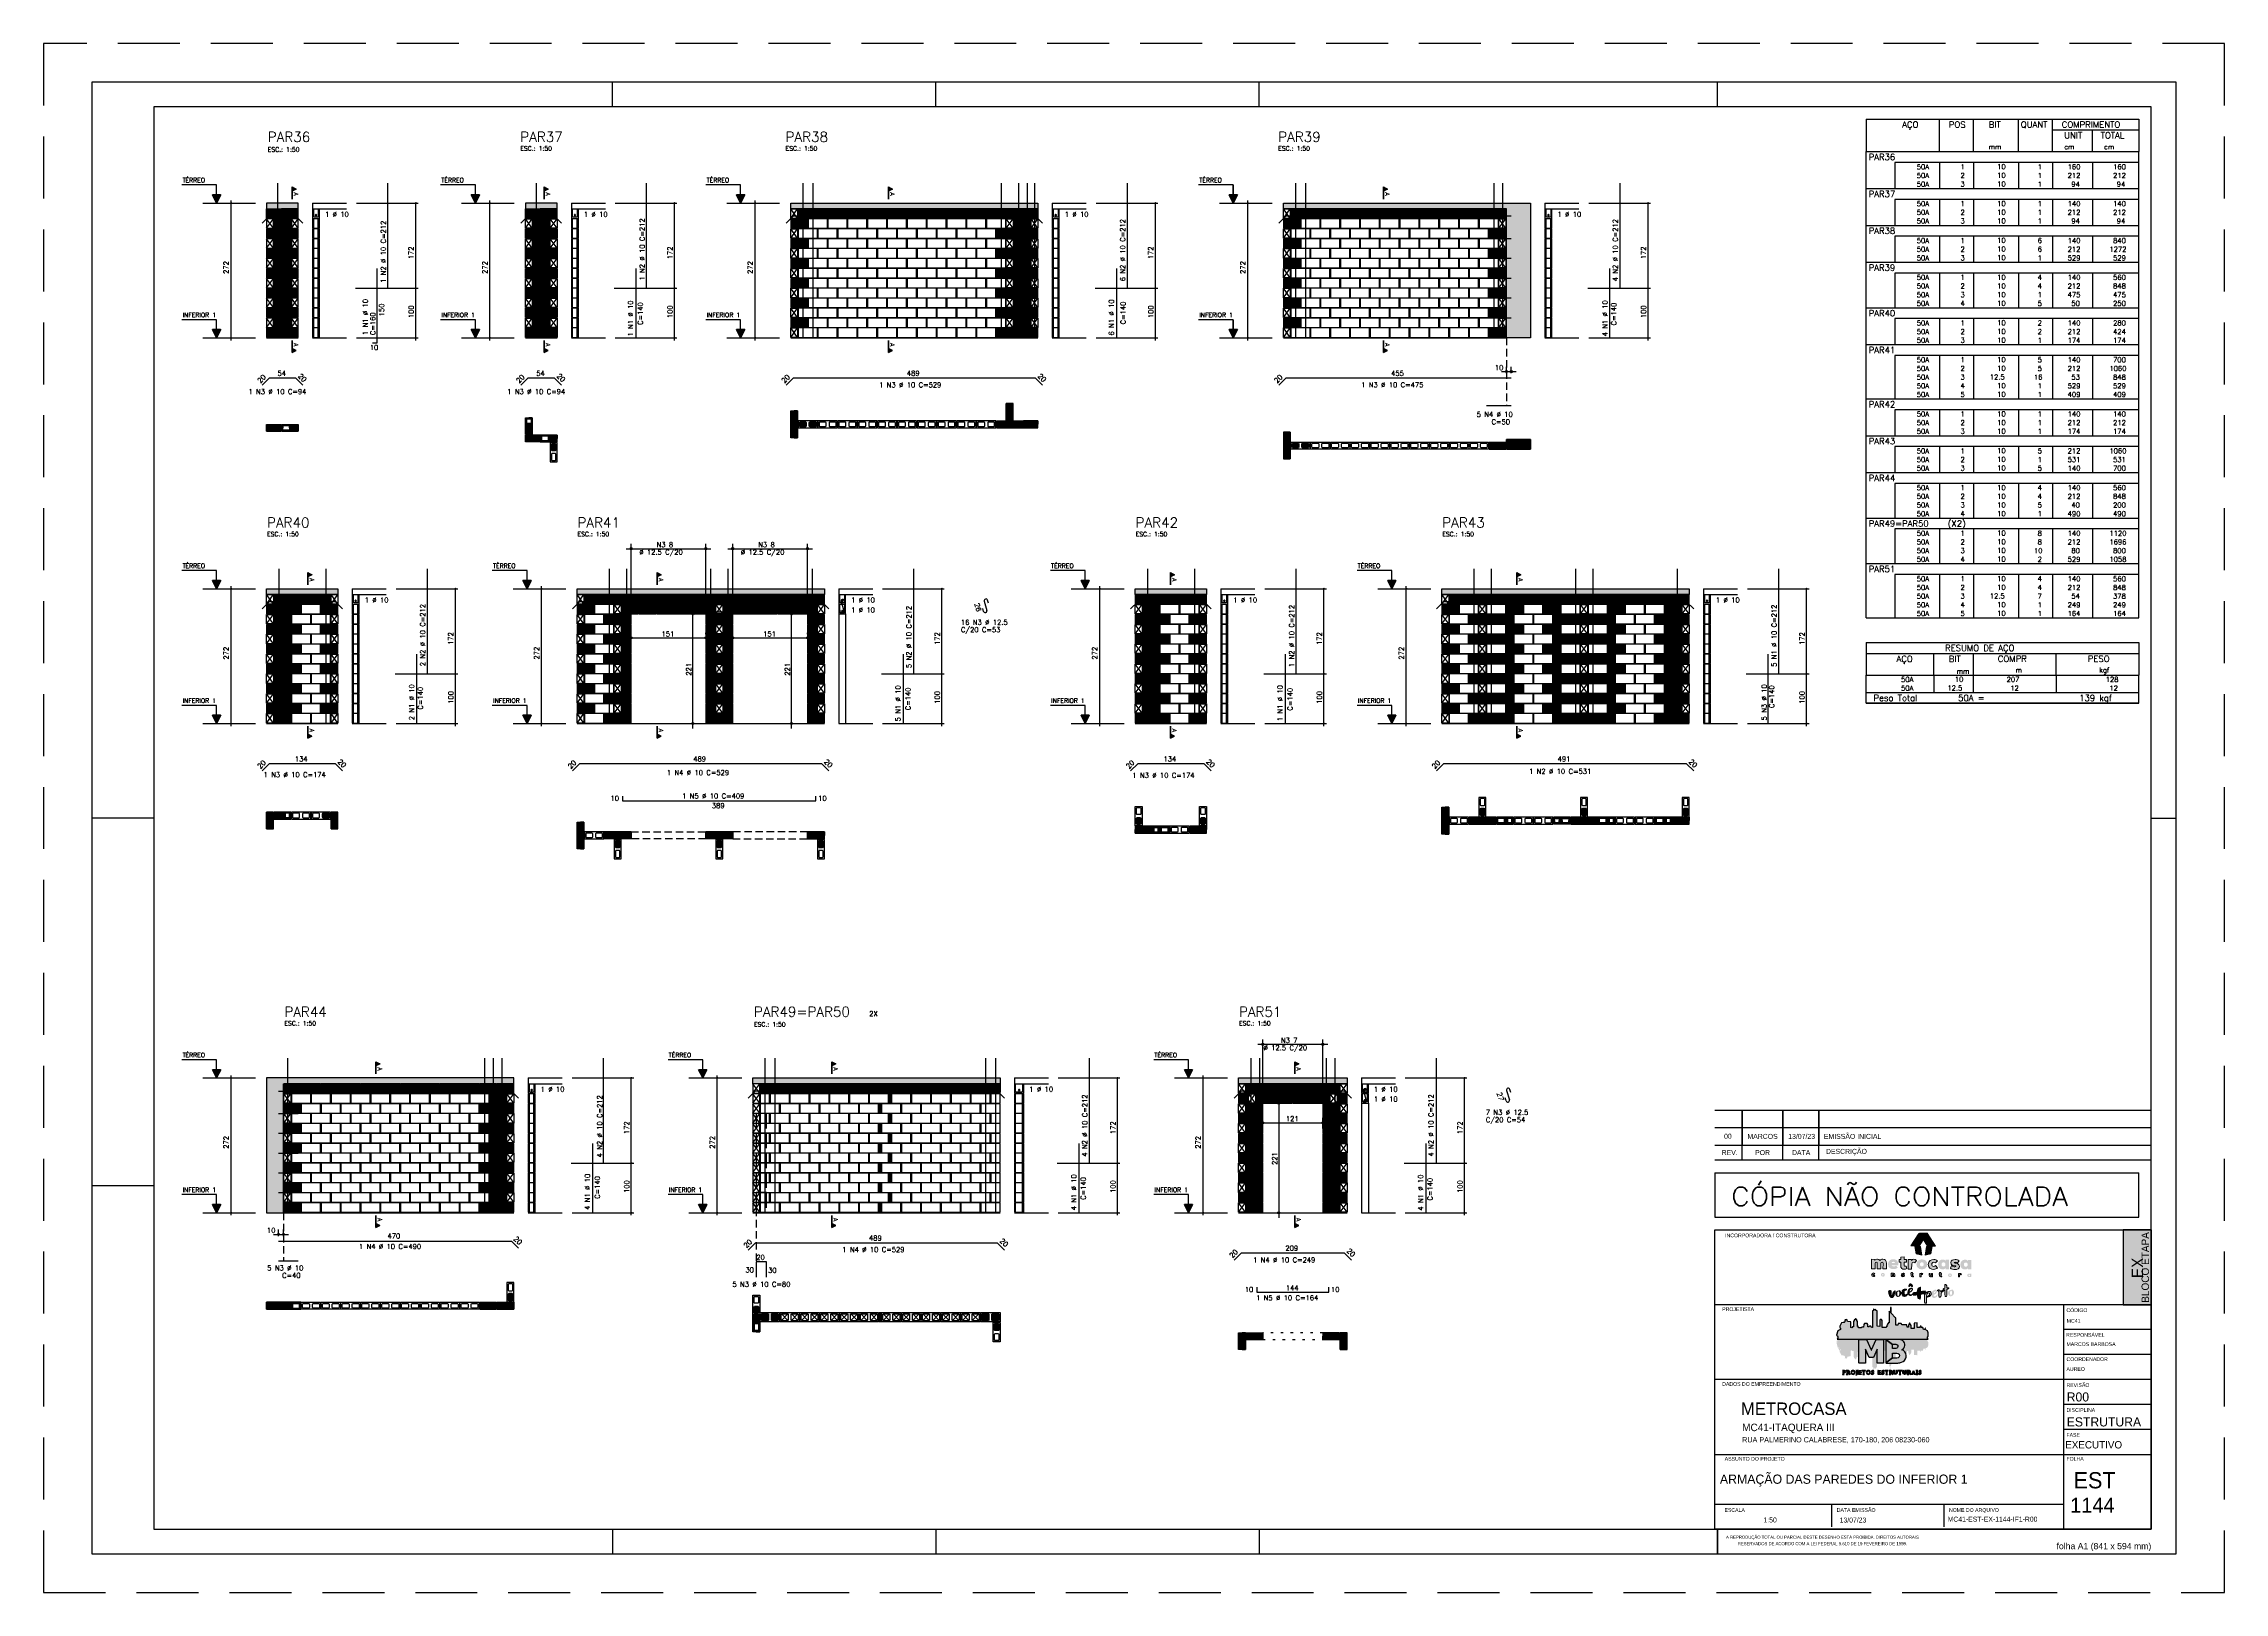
# Model space of a CAD drawing. Extents: x -1.9 to 86, y -1.6 to 60.9.
import ezdxf
from ezdxf.enums import TextEntityAlignment as Align

# ---------------------------------------------------------------- set-up
doc = ezdxf.new("R2010")
doc.units = 0
doc.header["$MEASUREMENT"] = 0
for name, pattern in [('CENTER', [2, 1.25, -0.25, 0.25, -0.25]), ('ESTILO_TQS_0001', [0.45, 0.3, -0.15]), ('ESTILO_TQS_0002', [0.4, 0.1, -0.3]), ('HIDDEN', [0.375, 0.25, -0.125])]:
    doc.linetypes.add(name, pattern=pattern)
doc.layers.get('0').update_dxf_attribs({"linetype": 'CONTINUOUS'})
doc.layers.get('Defpoints').update_dxf_attribs({"linetype": 'CONTINUOUS'})
for name, color, linetype in [('_ARQUIVO', 7, 'CONTINUOUS'), ('ARQ-MAR', 2, 'CONTINUOUS'), ('ARQ_CAR', 7, 'CONTINUOUS'), ('ARQ_CAR-TXT', 7, 'CONTINUOUS'), ('ARQ_FOLHA', 7, 'CONTINUOUS'), ('ARQ_TXT-2', 2, 'CONTINUOUS'), ('ARQ_TXT-4', 4, 'CONTINUOUS'), ('ARQ_VISTA 0', 251, 'CONTINUOUS'), ('H7', 1, 'CONTINUOUS'), ('Layer 1', 7, 'CONTINUOUS'), ('PENA_01', 1, 'CONTINUOUS'), ('PENA_02', 2, 'CONTINUOUS'), ('PENA_03', 3, 'CONTINUOUS'), ('PENA_05', 5, 'CONTINUOUS'), ('PENA_06', 6, 'CONTINUOUS'), ('PENA_09', 254, 'CONTINUOUS'), ('PENA_11', 252, 'CONTINUOUS'), ('PENA_19', 240, 'CONTINUOUS'), ('PENA_21', 100, 'CONTINUOUS'), ('PENA_23', 50, 'CONTINUOUS'), ('PENA_25', 210, 'CONTINUOUS'), ('PENA_27', 21, 'CONTINUOUS'), ('PENA_28', 135, 'CONTINUOUS'), ('PSG-NV1-HTC-251', 251, 'CONTINUOUS'), ('PSG-NV2-FLH-SELO', 1, 'CONTINUOUS'), ('ver', 20, 'CONTINUOUS')]:
    doc.layers.add(name, color=color, linetype=linetype)
doc.styles.add('01-MILLEU', font='GOTHIC.TTF')
doc.styles.add('CARIMBO', font='romans.shx', dxfattribs={"height": 30})
doc.styles.add('R300', font='SIMPLEX.SHX', dxfattribs={"width": 1.1, "height": 5.5})
doc.styles.get("Standard").update_dxf_attribs({"font": 'ROMANS.SHX'})
doc.styles.add('TQS_ARIAL', font='arial.ttf')

# ---------------------------------------------------------------- blocks, each defined once
blk = doc.blocks.new('FOLHA A1 - 841 X 594')
at = {"layer": 'ARQ_FOLHA', "color": 1}
for p, q in [((-631, 584), (-631, 594)), ((-500.5, 584), (-500.5, 594)), ((-370, 584), (-370, 594)), ((-185, 584), (-185, 594)), ((-816, 297), (-841, 297)), ((-10, 297), (0, 297)), ((-816, 148.5), (-841, 148.5)), ((-631, 10), (-631, 0)), ((-500.5, 10), (-500.5, 0)), ((-370, 10), (-370, 0)), ((-185, 10), (-185, 0.5)), ((-185, 0.5), (-185, 10)), ((-185, 9.5), (-185, 0)), ((-185, 9.5), (-185, 0)), ((-185, 0), (-185, 9.5))]:
    blk.add_line(p, q, dxfattribs=at)
for points in [[(-841, 0), (0, 0), (0, 594), (-841, 594)], [(-816, 10), (-10, 10), (-10, 584), (-816, 584)]]:
    blk.add_lwpolyline(points, close=True, dxfattribs=at)
at = {"layer": 'Defpoints', "color": 8, "linetype": 'HIDDEN', "ltscale": 100}
blk.add_lwpolyline([(-860.5, 609.5), (-860.5, -15.5), (19.5, -15.5), (19.5, 609.5)], close=True, dxfattribs=at)
at = {"layer": 'ARQ_FOLHA', "insert": (-10, 4.42), "char_height": 2.5, "width": 84.157, "attachment_point": 3, "style": 'TQS_ARIAL'}
blk.add_mtext('\\pxt3;folha A1 (841 x 594 mm)', dxfattribs=at)
at = {"layer": 'PSG-NV1-HTC-251', "insert": (-185, 10), "char_height": 1.25, "width": 84.6052, "attachment_point": 1, "line_spacing_factor": 1.25, "style": 'CARIMBO'}
blk.add_mtext('\\pxqc;{\\fArial Narrow|b0|i0|c0|p34;\\PA REPRODUÇÃO TOTAL OU PARCIAL DESTE DESENHO ESTÁ PROIBIDA. DIREITOS AUTORAIS \\PRESERVADOS DE ACORDO COM A LEI FEDERAL 9.610 DE 19 FEVEREIRO DE 1998.}', dxfattribs=at)
blk = doc.blocks.new('*U24')
blk.add_blockref('FOLHA A1 - 841 X 594', (0, 0))
blk = doc.blocks.new('*U27')
at = {"layer": 'ARQ_CAR-TXT', "true_color": 0x58ba48}
h = blk.add_hatch(color=85, dxfattribs=at)
h.dxf.hatch_style = 1
h.paths.add_polyline_path([(-11.28, 0), (0, 0), (0, 30), (-11.28, 30)])
at = {"layer": 'ARQ_CAR', "color": 5}
blk.add_lwpolyline([(-11.28, 0), (0, 0), (0, 30), (-11.28, 30)], close=True, dxfattribs=at)
at = {"layer": 'ARQ_CAR-TXT', "color": 4, "style": '01-MILLEU'}
blk.add_text('EX', height=4.614, rotation=90, dxfattribs=at).set_placement((-3.26, 10.64))
at = {"layer": 'ARQ_TXT-2', "style": '01-MILLEU'}
blk.add_text('EXECUTIVO', height=2.95, dxfattribs=at).set_placement((-34.5, -57.63))
blk = doc.blocks.new('METROCASA')
at = {"layer": 'Layer 1', "true_color": 0xed1c24}
h = blk.add_hatch(color=240, dxfattribs=at)
h.dxf.hatch_style = 2
h.paths.add_polyline_path([(-1.29, 0.86), (-1.02, -0.59), (0.13, -0.85), (-0.13, 0.85)])
h.paths.add_polyline_path([(2.84, 0.94), (1.22, 3.51), (-0.37, 3.52), (1.27, 0.94)])
h.paths.add_polyline_path([(-2.08, 0.96), (-0.44, 0.95), (0.36, 2.19), (-0.45, 3.48)])
h.paths.add_polyline_path([(0.77, -0.85), (1.92, -0.6), (2.21, 0.84), (1.05, 0.84)])
at = {"layer": 'Layer 1', "true_color": 0x404041}
h = blk.add_hatch(color=250, dxfattribs=at)
h.dxf.hatch_style = 2
edge = h.paths.add_edge_path()
edge.add_spline(control_points=[(-3.66, -4.74), (-3.71, -4.74), (-3.72, -4.72), (-3.72, -4.71), (-3.72, -4.68), (-3.69, -4.68), (-3.66, -4.68), (-3.6, -4.68), (-3.52, -4.7), (-3.48, -4.72), (-3.48, -4.72), (-3.38, -4.57), (-3.38, -4.57), (-3.44, -4.52), (-3.54, -4.48), (-3.65, -4.48), (-3.81, -4.48), (-3.97, -4.54), (-3.97, -4.71), (-3.97, -4.87), (-3.81, -4.92), (-3.68, -4.93), (-3.63, -4.93), (-3.61, -4.94), (-3.61, -4.97), (-3.61, -4.99), (-3.63, -5), (-3.68, -5), (-3.73, -5), (-3.81, -4.99), (-3.92, -4.92), (-3.92, -4.92), (-4, -5.11), (-4, -5.11), (-3.92, -5.16), (-3.79, -5.2), (-3.67, -5.2), (-3.51, -5.2), (-3.36, -5.14), (-3.35, -4.97), (-3.35, -4.79), (-3.52, -4.75), (-3.66, -4.74)], knot_values=[0, 0, 0, 0, 1, 1, 1, 2, 2, 2, 3, 3, 3, 4, 4, 4, 5, 5, 5, 6, 6, 6, 7, 7, 7, 8, 8, 8, 9, 9, 9, 10, 10, 10, 11, 11, 11, 12, 12, 12, 13, 13, 13, 14, 14, 14, 14], degree=3, periodic=0)
edge = h.paths.add_edge_path()
edge.add_spline(control_points=[(-5.55, -4.47), (-5.62, -4.47), (-5.7, -4.5), (-5.76, -4.56), (-5.76, -4.56), (-5.77, -4.49), (-5.77, -4.49), (-5.77, -4.49), (-6, -4.49), (-6, -4.49), (-6, -4.49), (-6, -5.17), (-6, -5.17), (-6, -5.17), (-5.75, -5.17), (-5.75, -5.17), (-5.75, -5.17), (-5.75, -4.81), (-5.75, -4.81), (-5.75, -4.72), (-5.69, -4.68), (-5.63, -4.68), (-5.58, -4.68), (-5.54, -4.71), (-5.54, -4.79), (-5.54, -4.79), (-5.54, -5.17), (-5.54, -5.17), (-5.54, -5.17), (-5.29, -5.17), (-5.29, -5.17), (-5.29, -5.17), (-5.28, -4.79), (-5.28, -4.79), (-5.28, -4.55), (-5.4, -4.48), (-5.55, -4.47)], knot_values=[0, 0, 0, 0, 1, 1, 1, 2, 2, 2, 3, 3, 3, 4, 4, 4, 5, 5, 5, 6, 6, 6, 7, 7, 7, 8, 8, 8, 9, 9, 9, 10, 10, 10, 11, 11, 11, 12, 12, 12, 12], degree=3, periodic=0)
edge = h.paths.add_edge_path()
edge.add_spline(control_points=[(-7.69, -4.46), (-7.89, -4.46), (-8.08, -4.57), (-8.08, -4.82), (-8.08, -5.06), (-7.89, -5.17), (-7.69, -5.17), (-7.5, -5.18), (-7.3, -5.07), (-7.3, -4.82), (-7.3, -4.57), (-7.49, -4.47), (-7.69, -4.46)], knot_values=[0, 0, 0, 0, 1, 1, 1, 2, 2, 2, 3, 3, 3, 4, 4, 4, 4], degree=3, periodic=0)
edge = h.paths.add_edge_path()
edge.add_spline(control_points=[(-7.69, -4.97), (-7.78, -4.97), (-7.83, -4.9), (-7.83, -4.82), (-7.83, -4.74), (-7.78, -4.67), (-7.69, -4.67), (-7.6, -4.67), (-7.55, -4.74), (-7.55, -4.82), (-7.55, -4.9), (-7.61, -4.97), (-7.69, -4.97)], knot_values=[0, 0, 0, 0, 1, 1, 1, 2, 2, 2, 3, 3, 3, 4, 4, 4, 4], degree=3, periodic=0)
edge = h.paths.add_edge_path()
edge.add_spline(control_points=[(-9.57, -4.95), (-9.67, -4.95), (-9.72, -4.88), (-9.72, -4.81), (-9.72, -4.73), (-9.67, -4.66), (-9.57, -4.66), (-9.53, -4.66), (-9.49, -4.67), (-9.46, -4.71), (-9.46, -4.71), (-9.32, -4.56), (-9.32, -4.56), (-9.39, -4.49), (-9.49, -4.45), (-9.59, -4.45), (-9.78, -4.45), (-9.97, -4.56), (-9.97, -4.81), (-9.97, -5.06), (-9.78, -5.16), (-9.59, -5.16), (-9.48, -5.16), (-9.39, -5.12), (-9.3, -5.05), (-9.3, -5.05), (-9.45, -4.9), (-9.45, -4.9), (-9.48, -4.93), (-9.53, -4.95), (-9.57, -4.95)], knot_values=[0, 0, 0, 0, 1, 1, 1, 2, 2, 2, 3, 3, 3, 4, 4, 4, 5, 5, 5, 6, 6, 6, 7, 7, 7, 8, 8, 8, 9, 9, 9, 10, 10, 10, 10], degree=3, periodic=0)
edge = h.paths.add_edge_path()
edge.add_spline(control_points=[(-1.68, -5), (-1.72, -5), (-1.74, -4.98), (-1.74, -4.93), (-1.74, -4.93), (-1.74, -4.71), (-1.74, -4.71), (-1.74, -4.71), (-1.59, -4.71), (-1.59, -4.71), (-1.59, -4.71), (-1.59, -4.52), (-1.59, -4.52), (-1.59, -4.52), (-1.74, -4.52), (-1.74, -4.52), (-1.74, -4.52), (-1.74, -4.32), (-1.74, -4.32), (-1.74, -4.32), (-1.99, -4.34), (-1.99, -4.34), (-1.99, -4.34), (-1.99, -4.51), (-1.99, -4.51), (-1.99, -4.51), (-2.1, -4.51), (-2.1, -4.51), (-2.1, -4.51), (-2.1, -4.71), (-2.1, -4.71), (-2.1, -4.71), (-1.99, -4.71), (-1.99, -4.71), (-1.99, -4.71), (-1.99, -4.93), (-1.99, -4.93), (-2, -5.14), (-1.88, -5.21), (-1.74, -5.21), (-1.67, -5.21), (-1.61, -5.19), (-1.55, -5.16), (-1.55, -5.16), (-1.6, -4.97), (-1.6, -4.97), (-1.62, -4.99), (-1.65, -5), (-1.68, -5)], knot_values=[0, 0, 0, 0, 1, 1, 1, 2, 2, 2, 3, 3, 3, 4, 4, 4, 5, 5, 5, 6, 6, 6, 7, 7, 7, 8, 8, 8, 9, 9, 9, 10, 10, 10, 11, 11, 11, 12, 12, 12, 13, 13, 13, 14, 14, 14, 15, 15, 15, 16, 16, 16, 16], degree=3, periodic=0)
edge = h.paths.add_edge_path()
edge.add_spline(control_points=[(9.78, -4.57), (9.78, -4.57), (9.77, -4.65), (9.77, -4.65), (9.73, -4.59), (9.66, -4.56), (9.57, -4.56), (9.37, -4.56), (9.24, -4.71), (9.24, -4.91), (9.24, -5.11), (9.35, -5.25), (9.55, -5.26), (9.62, -5.27), (9.71, -5.24), (9.77, -5.18), (9.77, -5.18), (9.78, -5.25), (9.78, -5.25), (9.78, -5.25), (10.01, -5.25), (10.01, -5.25), (10.01, -5.25), (10.02, -4.57), (10.02, -4.57), (10.02, -4.57), (9.78, -4.57), (9.78, -4.57)], knot_values=[0, 0, 0, 0, 1, 1, 1, 2, 2, 2, 3, 3, 3, 4, 4, 4, 5, 5, 5, 6, 6, 6, 7, 7, 7, 8, 8, 8, 9, 9, 9, 9], degree=3, periodic=0)
edge = h.paths.add_edge_path()
edge.add_spline(control_points=[(9.62, -5.06), (9.55, -5.06), (9.49, -5), (9.49, -4.91), (9.49, -4.82), (9.55, -4.76), (9.62, -4.76), (9.71, -4.76), (9.76, -4.82), (9.76, -4.91), (9.76, -4.99), (9.71, -5.06), (9.62, -5.06)], knot_values=[0, 0, 0, 0, 1, 1, 1, 2, 2, 2, 3, 3, 3, 4, 4, 4, 4], degree=3, periodic=0)
edge = h.paths.add_edge_path()
edge.add_spline(control_points=[(7.69, -4.64), (7.69, -4.64), (7.68, -4.56), (7.68, -4.56), (7.68, -4.56), (7.45, -4.56), (7.45, -4.56), (7.45, -4.56), (7.45, -5.24), (7.45, -5.24), (7.45, -5.24), (7.7, -5.24), (7.7, -5.24), (7.7, -5.24), (7.7, -4.89), (7.7, -4.89), (7.7, -4.8), (7.76, -4.76), (7.82, -4.76), (7.86, -4.76), (7.89, -4.77), (7.93, -4.8), (7.93, -4.8), (8.04, -4.62), (8.04, -4.62), (7.99, -4.57), (7.93, -4.55), (7.86, -4.55), (7.79, -4.55), (7.73, -4.57), (7.69, -4.64)], knot_values=[0, 0, 0, 0, 1, 1, 1, 2, 2, 2, 3, 3, 3, 4, 4, 4, 5, 5, 5, 6, 6, 6, 7, 7, 7, 8, 8, 8, 9, 9, 9, 10, 10, 10, 10], degree=3, periodic=0)
edge = h.paths.add_edge_path()
edge.add_spline(control_points=[(5.76, -4.54), (5.56, -4.54), (5.37, -4.64), (5.37, -4.89), (5.37, -5.14), (5.56, -5.24), (5.75, -5.25), (5.95, -5.25), (6.14, -5.14), (6.14, -4.89), (6.15, -4.65), (5.96, -4.54), (5.76, -4.54)], knot_values=[0, 0, 0, 0, 1, 1, 1, 2, 2, 2, 3, 3, 3, 4, 4, 4, 4], degree=3, periodic=0)
edge = h.paths.add_edge_path()
edge.add_spline(control_points=[(5.76, -5.04), (5.67, -5.04), (5.62, -4.97), (5.62, -4.89), (5.62, -4.81), (5.67, -4.74), (5.76, -4.74), (5.85, -4.74), (5.9, -4.81), (5.9, -4.89), (5.9, -4.97), (5.84, -5.04), (5.76, -5.04)], knot_values=[0, 0, 0, 0, 1, 1, 1, 2, 2, 2, 3, 3, 3, 4, 4, 4, 4], degree=3, periodic=0)
edge = h.paths.add_edge_path()
edge.add_spline(control_points=[(4, -5.03), (3.96, -5.03), (3.94, -5.01), (3.93, -4.96), (3.93, -4.96), (3.94, -4.74), (3.94, -4.74), (3.94, -4.74), (4.09, -4.74), (4.09, -4.74), (4.09, -4.74), (4.09, -4.55), (4.09, -4.55), (4.09, -4.55), (3.94, -4.55), (3.94, -4.55), (3.94, -4.55), (3.94, -4.35), (3.94, -4.35), (3.94, -4.35), (3.69, -4.38), (3.69, -4.38), (3.69, -4.38), (3.69, -4.54), (3.69, -4.54), (3.69, -4.54), (3.58, -4.54), (3.58, -4.54), (3.58, -4.54), (3.58, -4.74), (3.58, -4.74), (3.58, -4.74), (3.69, -4.74), (3.69, -4.74), (3.69, -4.74), (3.68, -4.96), (3.68, -4.96), (3.68, -5.17), (3.8, -5.24), (3.93, -5.24), (4, -5.24), (4.07, -5.22), (4.13, -5.19), (4.13, -5.19), (4.08, -5), (4.08, -5), (4.05, -5.02), (4.03, -5.03), (4, -5.03)], knot_values=[0, 0, 0, 0, 1, 1, 1, 2, 2, 2, 3, 3, 3, 4, 4, 4, 5, 5, 5, 6, 6, 6, 7, 7, 7, 8, 8, 8, 9, 9, 9, 10, 10, 10, 11, 11, 11, 12, 12, 12, 13, 13, 13, 14, 14, 14, 15, 15, 15, 16, 16, 16, 16], degree=3, periodic=0)
edge = h.paths.add_edge_path()
edge.add_spline(control_points=[(2.03, -4.89), (2.03, -4.98), (1.97, -5.02), (1.91, -5.02), (1.87, -5.02), (1.82, -4.99), (1.82, -4.9), (1.82, -4.9), (1.82, -4.53), (1.82, -4.53), (1.82, -4.53), (1.57, -4.53), (1.57, -4.53), (1.57, -4.53), (1.57, -4.9), (1.57, -4.9), (1.57, -5.15), (1.69, -5.22), (1.83, -5.22), (1.9, -5.23), (1.99, -5.2), (2.05, -5.14), (2.05, -5.14), (2.06, -5.21), (2.06, -5.21), (2.06, -5.21), (2.28, -5.21), (2.28, -5.21), (2.28, -5.21), (2.28, -4.53), (2.28, -4.53), (2.28, -4.53), (2.03, -4.53), (2.03, -4.53), (2.03, -4.53), (2.03, -4.89), (2.03, -4.89)], knot_values=[0, 0, 0, 0, 1, 1, 1, 2, 2, 2, 3, 3, 3, 4, 4, 4, 5, 5, 5, 6, 6, 6, 7, 7, 7, 8, 8, 8, 9, 9, 9, 10, 10, 10, 11, 11, 11, 12, 12, 12, 12], degree=3, periodic=0)
edge = h.paths.add_edge_path()
edge.add_spline(control_points=[(-0.02, -4.59), (-0.02, -4.59), (-0.04, -4.52), (-0.04, -4.52), (-0.04, -4.52), (-0.26, -4.52), (-0.26, -4.52), (-0.26, -4.52), (-0.27, -5.2), (-0.27, -5.2), (-0.27, -5.2), (-0.02, -5.2), (-0.02, -5.2), (-0.02, -5.2), (-0.01, -4.85), (-0.01, -4.85), (-0.01, -4.76), (0.04, -4.72), (0.1, -4.72), (0.15, -4.72), (0.18, -4.73), (0.22, -4.76), (0.22, -4.76), (0.32, -4.58), (0.32, -4.58), (0.28, -4.53), (0.21, -4.51), (0.14, -4.5), (0.08, -4.5), (0.01, -4.53), (-0.02, -4.59)], knot_values=[0, 0, 0, 0, 1, 1, 1, 2, 2, 2, 3, 3, 3, 4, 4, 4, 5, 5, 5, 6, 6, 6, 7, 7, 7, 8, 8, 8, 9, 9, 9, 10, 10, 10, 10], degree=3, periodic=0)
at = {"layer": 'Layer 1', "true_color": 0xed1c24}
h = blk.add_hatch(color=240, dxfattribs=at)
h.dxf.hatch_style = 2
edge = h.paths.add_edge_path()
edge.add_spline(control_points=[(-1.94, -1.96), (-1.94, -1.96), (-1.98, -1.76), (-1.98, -1.76), (-1.98, -1.76), (-2.62, -1.75), (-2.62, -1.75), (-2.62, -1.75), (-2.63, -3.66), (-2.63, -3.66), (-2.63, -3.66), (-1.92, -3.66), (-1.92, -3.66), (-1.92, -3.66), (-1.91, -2.67), (-1.91, -2.67), (-1.91, -2.42), (-1.76, -2.31), (-1.58, -2.31), (-1.46, -2.31), (-1.38, -2.34), (-1.26, -2.43), (-1.26, -2.43), (-0.98, -1.92), (-0.98, -1.92), (-1.1, -1.79), (-1.28, -1.71), (-1.48, -1.71), (-1.66, -1.71), (-1.84, -1.79), (-1.94, -1.96)], knot_values=[0, 0, 0, 0, 1, 1, 1, 2, 2, 2, 3, 3, 3, 4, 4, 4, 5, 5, 5, 6, 6, 6, 7, 7, 7, 8, 8, 8, 9, 9, 9, 10, 10, 10, 10], degree=3, periodic=0)
edge = h.paths.add_edge_path()
edge.add_spline(control_points=[(-5.6, -1.69), (-6.11, -1.69), (-6.66, -1.99), (-6.66, -2.69), (-6.67, -3.38), (-6.16, -3.68), (-5.56, -3.68), (-5.23, -3.68), (-4.92, -3.58), (-4.69, -3.37), (-4.69, -3.37), (-5.04, -2.98), (-5.04, -2.98), (-5.16, -3.07), (-5.32, -3.13), (-5.53, -3.13), (-5.68, -3.13), (-5.9, -3.06), (-5.95, -2.89), (-5.95, -2.89), (-4.62, -2.89), (-4.62, -2.89), (-4.45, -2.14), (-4.92, -1.69), (-5.6, -1.69)], knot_values=[0, 0, 0, 0, 1, 1, 1, 2, 2, 2, 3, 3, 3, 4, 4, 4, 5, 5, 5, 6, 6, 6, 7, 7, 7, 8, 8, 8, 8], degree=3, periodic=0)
edge = h.paths.add_edge_path()
edge.add_spline(control_points=[(-5.94, -2.43), (-5.89, -2.12), (-5.27, -2.13), (-5.25, -2.43), (-5.25, -2.43), (-5.94, -2.43), (-5.94, -2.43)], knot_values=[0, 0, 0, 0, 1, 1, 1, 2, 2, 2, 2], degree=3, periodic=0)
edge = h.paths.add_edge_path()
edge.add_spline(control_points=[(4.86, -2), (4.76, -1.84), (4.58, -1.75), (4.31, -1.75), (3.75, -1.74), (3.38, -2.17), (3.38, -2.74), (3.37, -3.29), (3.68, -3.69), (4.24, -3.73), (4.45, -3.74), (4.71, -3.67), (4.87, -3.49), (4.87, -3.49), (4.9, -3.7), (4.9, -3.7), (4.9, -3.7), (5.56, -3.7), (5.56, -3.7), (5.56, -3.7), (5.57, -1.8), (5.57, -1.8), (5.57, -1.8), (4.9, -1.79), (4.9, -1.79), (4.9, -1.79), (4.86, -2), (4.86, -2)], knot_values=[0, 0, 0, 0, 1, 1, 1, 2, 2, 2, 3, 3, 3, 4, 4, 4, 5, 5, 5, 6, 6, 6, 7, 7, 7, 8, 8, 8, 9, 9, 9, 9], degree=3, periodic=0)
edge = h.paths.add_edge_path()
edge.add_spline(control_points=[(4.46, -3.16), (4.25, -3.16), (4.08, -3.01), (4.08, -2.74), (4.08, -2.47), (4.25, -2.32), (4.47, -2.32), (4.72, -2.32), (4.86, -2.49), (4.86, -2.74), (4.86, -2.97), (4.7, -3.16), (4.46, -3.16)], knot_values=[0, 0, 0, 0, 1, 1, 1, 2, 2, 2, 3, 3, 3, 4, 4, 4, 4], degree=3, periodic=0)
edge = h.paths.add_edge_path()
edge.add_spline(control_points=[(-7.68, -1.68), (-7.94, -1.68), (-8.15, -1.76), (-8.31, -1.95), (-8.4, -1.77), (-8.59, -1.69), (-8.78, -1.68), (-8.98, -1.68), (-9.19, -1.76), (-9.31, -1.92), (-9.31, -1.92), (-9.36, -1.72), (-9.36, -1.72), (-9.36, -1.72), (-9.95, -1.71), (-9.95, -1.71), (-9.95, -1.71), (-9.96, -3.62), (-9.96, -3.62), (-9.96, -3.62), (-9.26, -3.62), (-9.26, -3.62), (-9.26, -3.62), (-9.25, -2.58), (-9.25, -2.58), (-9.25, -2.37), (-9.12, -2.27), (-9, -2.27), (-8.87, -2.27), (-8.8, -2.35), (-8.8, -2.57), (-8.8, -2.57), (-8.81, -3.62), (-8.81, -3.62), (-8.81, -3.62), (-8.11, -3.63), (-8.11, -3.63), (-8.11, -3.63), (-8.1, -2.58), (-8.1, -2.58), (-8.1, -2.37), (-7.98, -2.29), (-7.86, -2.29), (-7.75, -2.29), (-7.66, -2.37), (-7.66, -2.57), (-7.66, -2.57), (-7.67, -3.63), (-7.67, -3.63), (-7.67, -3.63), (-6.96, -3.63), (-6.96, -3.63), (-6.96, -3.63), (-6.95, -2.57), (-6.95, -2.57), (-6.95, -1.94), (-7.26, -1.68), (-7.68, -1.68)], knot_values=[0, 0, 0, 0, 1, 1, 1, 2, 2, 2, 3, 3, 3, 4, 4, 4, 5, 5, 5, 6, 6, 6, 7, 7, 7, 8, 8, 8, 9, 9, 9, 10, 10, 10, 11, 11, 11, 12, 12, 12, 13, 13, 13, 14, 14, 14, 15, 15, 15, 16, 16, 16, 17, 17, 17, 18, 18, 18, 19, 19, 19, 19], degree=3, periodic=0)
edge = h.paths.add_edge_path()
edge.add_spline(control_points=[(-3.23, -3.11), (-3.34, -3.11), (-3.41, -3.06), (-3.42, -2.93), (-3.42, -2.93), (-3.41, -2.3), (-3.41, -2.3), (-3.41, -2.3), (-2.98, -2.3), (-2.98, -2.3), (-2.98, -2.3), (-2.98, -1.76), (-2.98, -1.76), (-2.98, -1.76), (-3.41, -1.76), (-3.41, -1.76), (-3.41, -1.76), (-3.4, -1.21), (-3.4, -1.21), (-3.4, -1.21), (-4.11, -1.28), (-4.11, -1.28), (-4.11, -1.28), (-4.11, -1.76), (-4.11, -1.76), (-4.11, -1.76), (-4.42, -1.75), (-4.42, -1.75), (-4.42, -1.75), (-4.42, -2.3), (-4.42, -2.3), (-4.42, -2.3), (-4.11, -2.3), (-4.11, -2.3), (-4.11, -2.3), (-4.12, -2.92), (-4.12, -2.92), (-4.13, -3.52), (-3.79, -3.69), (-3.42, -3.7), (-3.22, -3.7), (-3.03, -3.66), (-2.87, -3.57), (-2.87, -3.57), (-3.02, -3.05), (-3.02, -3.05), (-3.08, -3.09), (-3.16, -3.11), (-3.23, -3.11)], knot_values=[0, 0, 0, 0, 1, 1, 1, 2, 2, 2, 3, 3, 3, 4, 4, 4, 5, 5, 5, 6, 6, 6, 7, 7, 7, 8, 8, 8, 9, 9, 9, 10, 10, 10, 11, 11, 11, 12, 12, 12, 13, 13, 13, 14, 14, 14, 15, 15, 15, 16, 16, 16, 16], degree=3, periodic=0)
edge = h.paths.add_edge_path()
edge.add_spline(control_points=[(2.53, -3.13), (2.26, -3.13), (2.12, -2.94), (2.12, -2.74), (2.12, -2.5), (2.27, -2.3), (2.54, -2.3), (2.66, -2.3), (2.77, -2.35), (2.86, -2.44), (2.86, -2.44), (3.24, -2.04), (3.24, -2.04), (3.04, -1.84), (2.77, -1.74), (2.5, -1.74), (1.96, -1.73), (1.43, -2.04), (1.42, -2.73), (1.42, -3.44), (1.94, -3.72), (2.5, -3.72), (2.78, -3.72), (3.06, -3.6), (3.28, -3.4), (3.28, -3.4), (2.88, -2.98), (2.88, -2.98), (2.79, -3.08), (2.66, -3.13), (2.53, -3.13)], knot_values=[0, 0, 0, 0, 1, 1, 1, 2, 2, 2, 3, 3, 3, 4, 4, 4, 5, 5, 5, 6, 6, 6, 7, 7, 7, 8, 8, 8, 9, 9, 9, 10, 10, 10, 10], degree=3, periodic=0)
edge = h.paths.add_edge_path()
edge.add_spline(control_points=[(9.37, -1.82), (9.37, -1.82), (9.33, -2.02), (9.33, -2.02), (9.23, -1.87), (9.04, -1.77), (8.77, -1.77), (8.22, -1.77), (7.85, -2.2), (7.84, -2.76), (7.84, -3.31), (8.15, -3.71), (8.71, -3.75), (8.92, -3.76), (9.17, -3.7), (9.34, -3.51), (9.34, -3.51), (9.37, -3.72), (9.37, -3.72), (9.37, -3.72), (10.02, -3.72), (10.02, -3.72), (10.02, -3.72), (10.03, -1.82), (10.03, -1.82), (10.03, -1.82), (9.37, -1.82), (9.37, -1.82)], knot_values=[0, 0, 0, 0, 1, 1, 1, 2, 2, 2, 3, 3, 3, 4, 4, 4, 5, 5, 5, 6, 6, 6, 7, 7, 7, 8, 8, 8, 9, 9, 9, 9], degree=3, periodic=0)
edge = h.paths.add_edge_path()
edge.add_spline(control_points=[(8.93, -3.18), (8.71, -3.18), (8.55, -3.03), (8.55, -2.76), (8.55, -2.5), (8.72, -2.34), (8.93, -2.35), (9.18, -2.35), (9.32, -2.51), (9.32, -2.77), (9.32, -2.99), (9.17, -3.18), (8.93, -3.18)], knot_values=[0, 0, 0, 0, 1, 1, 1, 2, 2, 2, 3, 3, 3, 4, 4, 4, 4], degree=3, periodic=0)
edge = h.paths.add_edge_path()
edge.add_spline(control_points=[(6.78, -2.48), (6.66, -2.48), (6.63, -2.42), (6.63, -2.39), (6.63, -2.32), (6.7, -2.29), (6.8, -2.3), (6.96, -2.29), (7.18, -2.35), (7.28, -2.41), (7.28, -2.41), (7.58, -1.99), (7.58, -1.99), (7.4, -1.85), (7.12, -1.76), (6.81, -1.76), (6.36, -1.75), (5.93, -1.92), (5.93, -2.38), (5.92, -2.84), (6.37, -2.99), (6.74, -3), (6.88, -3.02), (6.94, -3.05), (6.94, -3.11), (6.94, -3.17), (6.87, -3.2), (6.75, -3.2), (6.59, -3.19), (6.36, -3.18), (6.07, -2.98), (6.07, -2.98), (5.84, -3.5), (5.84, -3.5), (6.05, -3.66), (6.43, -3.75), (6.76, -3.76), (7.22, -3.76), (7.65, -3.58), (7.65, -3.11), (7.65, -2.61), (7.17, -2.49), (6.78, -2.48)], knot_values=[0, 0, 0, 0, 1, 1, 1, 2, 2, 2, 3, 3, 3, 4, 4, 4, 5, 5, 5, 6, 6, 6, 7, 7, 7, 8, 8, 8, 9, 9, 9, 10, 10, 10, 11, 11, 11, 12, 12, 12, 13, 13, 13, 14, 14, 14, 14], degree=3, periodic=0)
edge = h.paths.add_edge_path()
edge.add_spline(control_points=[(0.13, -1.72), (-0.42, -1.72), (-0.95, -2.01), (-0.96, -2.72), (-0.96, -3.41), (-0.42, -3.71), (0.12, -3.72), (0.66, -3.72), (1.21, -3.42), (1.22, -2.73), (1.22, -2.03), (0.7, -1.73), (0.13, -1.72)], knot_values=[0, 0, 0, 0, 1, 1, 1, 2, 2, 2, 3, 3, 3, 4, 4, 4, 4], degree=3, periodic=0)
edge = h.paths.add_edge_path()
edge.add_spline(control_points=[(0.13, -3.13), (-0.12, -3.13), (-0.27, -2.94), (-0.26, -2.72), (-0.26, -2.5), (-0.12, -2.3), (0.13, -2.31), (0.38, -2.31), (0.52, -2.5), (0.52, -2.72), (0.52, -2.96), (0.37, -3.14), (0.13, -3.13)], knot_values=[0, 0, 0, 0, 1, 1, 1, 2, 2, 2, 3, 3, 3, 4, 4, 4, 4], degree=3, periodic=0)
at = {"layer": 'Layer 1', "true_color": 0x404041}
h = blk.add_hatch(color=250, dxfattribs=at)
h.dxf.hatch_style = 2
edge = h.paths.add_edge_path()
edge.add_spline(control_points=[(-2.43, -7.17), (-2.4, -7.16), (-2.38, -7.15), (-2.36, -7.14), (-2.33, -7.13), (-2.31, -7.11), (-2.3, -7.09), (-2.28, -7.07), (-2.26, -7.04), (-2.24, -7.01), (-2.22, -6.98), (-2.2, -6.95), (-2.17, -6.92), (-2.15, -6.93), (-2.11, -6.95), (-2.08, -6.98), (-2.05, -7.01), (-2.01, -7.04), (-1.98, -7.06), (-1.94, -7.09), (-1.9, -7.11), (-1.87, -7.13), (-1.84, -7.14), (-1.81, -7.14), (-1.78, -7.12), (-1.75, -7.1), (-1.75, -7.07), (-1.76, -7.02), (-1.78, -6.98), (-1.8, -6.94), (-1.84, -6.89), (-1.87, -6.84), (-1.91, -6.8), (-1.96, -6.76), (-2, -6.72), (-2.04, -6.69), (-2.07, -6.68), (-2.11, -6.66), (-2.15, -6.65), (-2.18, -6.64), (-2.21, -6.64), (-2.24, -6.64), (-2.26, -6.65), (-2.29, -6.66), (-2.31, -6.68), (-2.33, -6.71), (-2.35, -6.73), (-2.36, -6.77), (-2.38, -6.82), (-2.4, -6.84), (-2.41, -6.87), (-2.43, -6.91), (-2.44, -6.95), (-2.46, -6.99), (-2.47, -7.03), (-2.48, -7.07), (-2.48, -7.11), (-2.48, -7.14), (-2.47, -7.16), (-2.46, -7.18), (-2.43, -7.17)], knot_values=[0, 0, 0, 0, 1, 1, 1, 2, 2, 2, 3, 3, 3, 4, 4, 4, 5, 5, 5, 6, 6, 6, 7, 7, 7, 8, 8, 8, 9, 9, 9, 10, 10, 10, 11, 11, 11, 12, 12, 12, 13, 13, 13, 14, 14, 14, 15, 15, 15, 16, 16, 16, 17, 17, 17, 18, 18, 18, 19, 19, 19, 20, 20, 20, 20], degree=3, periodic=0)
edge = h.paths.add_edge_path()
edge.add_spline(control_points=[(-5.26, -8.04), (-5.28, -8.03), (-5.33, -8.05), (-5.4, -8.1), (-5.49, -8.17), (-5.55, -8.25), (-5.6, -8.35), (-5.65, -8.45), (-5.69, -8.55), (-5.71, -8.65), (-5.74, -8.76), (-5.76, -8.85), (-5.77, -8.93), (-5.78, -9.02), (-5.8, -9.07), (-5.81, -9.1), (-5.83, -9.13), (-5.85, -9.12), (-5.88, -9.08), (-5.91, -9.04), (-5.94, -8.98), (-5.97, -8.89), (-6, -8.8), (-6.02, -8.7), (-6.04, -8.57), (-6.05, -8.44), (-6.05, -8.3), (-6.03, -8.14), (-6.03, -8.11), (-6.04, -8.08), (-6.06, -8.06), (-6.09, -8.03), (-6.12, -8.01), (-6.16, -8), (-6.2, -7.98), (-6.25, -7.98), (-6.3, -7.98), (-6.35, -7.99), (-6.4, -8), (-6.45, -8.03), (-6.48, -8.05), (-6.5, -8.08), (-6.52, -8.13), (-6.53, -8.18), (-6.53, -8.24), (-6.53, -8.31), (-6.53, -8.38), (-6.52, -8.45), (-6.5, -8.52), (-6.49, -8.6), (-6.47, -8.67), (-6.45, -8.74), (-6.43, -8.81), (-6.41, -8.87), (-6.39, -8.93), (-6.36, -8.98), (-6.34, -9.03), (-6.32, -9.05), (-6.29, -9.1), (-6.26, -9.14), (-6.23, -9.18), (-6.19, -9.23), (-6.16, -9.27), (-6.11, -9.3), (-6.07, -9.34), (-6.02, -9.36), (-5.96, -9.37), (-5.9, -9.38), (-5.83, -9.38), (-5.75, -9.35), (-5.71, -9.34), (-5.67, -9.31), (-5.63, -9.25), (-5.58, -9.19), (-5.54, -9.12), (-5.51, -9.05), (-5.47, -8.98), (-5.44, -8.9), (-5.41, -8.82), (-5.38, -8.74), (-5.36, -8.67), (-5.34, -8.61), (-5.32, -8.53), (-5.29, -8.44), (-5.27, -8.36), (-5.25, -8.27), (-5.23, -8.2), (-5.23, -8.15), (-5.22, -8.09), (-5.23, -8.06), (-5.26, -8.04)], knot_values=[0, 0, 0, 0, 1, 1, 1, 2, 2, 2, 3, 3, 3, 4, 4, 4, 5, 5, 5, 6, 6, 6, 7, 7, 7, 8, 8, 8, 9, 9, 9, 10, 10, 10, 11, 11, 11, 12, 12, 12, 13, 13, 13, 14, 14, 14, 15, 15, 15, 16, 16, 16, 17, 17, 17, 18, 18, 18, 19, 19, 19, 20, 20, 20, 21, 21, 21, 22, 22, 22, 23, 23, 23, 24, 24, 24, 25, 25, 25, 26, 26, 26, 27, 27, 27, 28, 28, 28, 29, 29, 29, 30, 30, 30, 30], degree=3, periodic=0)
edge = h.paths.add_edge_path()
edge.add_spline(control_points=[(-1.57, -8.39), (-1.57, -8.35), (-1.58, -8.33), (-1.6, -8.33), (-1.62, -8.34), (-1.64, -8.36), (-1.66, -8.39), (-1.68, -8.43), (-1.71, -8.47), (-1.75, -8.52), (-1.78, -8.56), (-1.82, -8.61), (-1.87, -8.65), (-1.92, -8.7), (-1.99, -8.73), (-2.07, -8.75), (-2.11, -8.76), (-2.14, -8.76), (-2.17, -8.75), (-2.19, -8.74), (-2.22, -8.73), (-2.24, -8.72), (-2.26, -8.7), (-2.27, -8.68), (-2.28, -8.66), (-2.3, -8.64), (-2.31, -8.61), (-2.31, -8.59), (-2.33, -8.53), (-2.34, -8.45), (-2.33, -8.37), (-2.27, -8.37), (-2.2, -8.36), (-2.14, -8.33), (-2.08, -8.31), (-2.02, -8.28), (-1.96, -8.23), (-1.89, -8.19), (-1.83, -8.12), (-1.77, -8.03), (-1.71, -7.95), (-1.68, -7.87), (-1.66, -7.8), (-1.65, -7.72), (-1.65, -7.65), (-1.67, -7.59), (-1.69, -7.53), (-1.72, -7.48), (-1.77, -7.45), (-1.81, -7.41), (-1.87, -7.39), (-1.93, -7.39), (-2, -7.4), (-2.06, -7.41), (-2.13, -7.43), (-2.2, -7.44), (-2.26, -7.47), (-2.32, -7.5), (-2.38, -7.53), (-2.44, -7.57), (-2.49, -7.62), (-2.54, -7.67), (-2.58, -7.72), (-2.62, -7.78), (-2.66, -7.87), (-2.7, -7.94), (-2.72, -8.02), (-2.74, -8.1), (-2.75, -8.16), (-2.76, -8.22), (-2.77, -8.29), (-2.77, -8.36), (-2.76, -8.42), (-2.75, -8.52), (-2.72, -8.62), (-2.68, -8.71), (-2.65, -8.78), (-2.6, -8.86), (-2.54, -8.92), (-2.47, -8.99), (-2.39, -9.03), (-2.28, -9.05), (-2.17, -9.07), (-2.07, -9.07), (-1.98, -9.04), (-1.9, -9.01), (-1.83, -8.97), (-1.78, -8.91), (-1.72, -8.86), (-1.68, -8.8), (-1.64, -8.73), (-1.61, -8.66), (-1.59, -8.6), (-1.58, -8.54), (-1.57, -8.48), (-1.56, -8.43), (-1.57, -8.39)], knot_values=[0, 0, 0, 0, 1, 1, 1, 2, 2, 2, 3, 3, 3, 4, 4, 4, 5, 5, 5, 6, 6, 6, 7, 7, 7, 8, 8, 8, 9, 9, 9, 10, 10, 10, 11, 11, 11, 12, 12, 12, 13, 13, 13, 14, 14, 14, 15, 15, 15, 16, 16, 16, 17, 17, 17, 18, 18, 18, 19, 19, 19, 20, 20, 20, 21, 21, 21, 22, 22, 22, 23, 23, 23, 24, 24, 24, 25, 25, 25, 26, 26, 26, 27, 27, 27, 28, 28, 28, 29, 29, 29, 30, 30, 30, 31, 31, 31, 32, 32, 32, 32], degree=3, periodic=0)
edge = h.paths.add_edge_path()
edge.add_spline(control_points=[(-2.31, -8.07), (-2.31, -8.04), (-2.3, -8.01), (-2.29, -7.98), (-2.27, -7.95), (-2.25, -7.9), (-2.23, -7.85), (-2.2, -7.81), (-2.17, -7.77), (-2.14, -7.75), (-2.1, -7.72), (-2.07, -7.7), (-2.03, -7.69), (-1.99, -7.67), (-1.95, -7.66), (-1.91, -7.65), (-1.9, -7.67), (-1.91, -7.7), (-1.91, -7.72), (-1.92, -7.75), (-1.93, -7.78), (-1.94, -7.81), (-1.95, -7.85), (-1.97, -7.89), (-2.01, -7.94), (-2.04, -7.99), (-2.07, -8.02), (-2.11, -8.05), (-2.15, -8.07), (-2.18, -8.09), (-2.21, -8.1), (-2.25, -8.11), (-2.29, -8.12), (-2.32, -8.13), (-2.32, -8.11), (-2.32, -8.09), (-2.31, -8.07)], knot_values=[0, 0, 0, 0, 1, 1, 1, 2, 2, 2, 3, 3, 3, 4, 4, 4, 5, 5, 5, 6, 6, 6, 7, 7, 7, 8, 8, 8, 9, 9, 9, 10, 10, 10, 11, 11, 11, 12, 12, 12, 12], degree=3, periodic=0)
edge = h.paths.add_edge_path()
edge.add_spline(control_points=[(-4.11, -8.09), (-4.16, -8), (-4.24, -7.93), (-4.34, -7.88), (-4.36, -7.87), (-4.38, -7.87), (-4.39, -7.87), (-4.4, -7.88), (-4.41, -7.89), (-4.43, -7.9), (-4.45, -7.92), (-4.48, -7.93), (-4.52, -7.95), (-4.57, -7.97), (-4.64, -7.99), (-4.74, -8), (-4.84, -8.02), (-4.93, -8.06), (-5, -8.14), (-5.07, -8.21), (-5.12, -8.29), (-5.15, -8.39), (-5.18, -8.48), (-5.2, -8.59), (-5.19, -8.69), (-5.18, -8.8), (-5.16, -8.89), (-5.11, -8.98), (-5.06, -9.06), (-5, -9.13), (-4.91, -9.18), (-4.82, -9.23), (-4.72, -9.25), (-4.59, -9.24), (-4.49, -9.22), (-4.4, -9.19), (-4.32, -9.13), (-4.24, -9.07), (-4.18, -9), (-4.12, -8.92), (-4.07, -8.84), (-4.03, -8.75), (-4.01, -8.65), (-3.99, -8.55), (-3.99, -8.45), (-4, -8.36), (-4.02, -8.26), (-4.05, -8.17), (-4.11, -8.09)], knot_values=[0, 0, 0, 0, 1, 1, 1, 2, 2, 2, 3, 3, 3, 4, 4, 4, 5, 5, 5, 6, 6, 6, 7, 7, 7, 8, 8, 8, 9, 9, 9, 10, 10, 10, 11, 11, 11, 12, 12, 12, 13, 13, 13, 14, 14, 14, 15, 15, 15, 16, 16, 16, 16], degree=3, periodic=0)
edge = h.paths.add_edge_path()
edge.add_spline(control_points=[(-4.4, -8.7), (-4.42, -8.76), (-4.44, -8.82), (-4.46, -8.88), (-4.48, -8.94), (-4.51, -8.98), (-4.54, -9.02), (-4.57, -9.06), (-4.6, -9.08), (-4.63, -9.09), (-4.66, -9.1), (-4.68, -9.08), (-4.7, -9.05), (-4.73, -9.01), (-4.74, -8.96), (-4.76, -8.9), (-4.77, -8.84), (-4.77, -8.77), (-4.78, -8.7), (-4.78, -8.62), (-4.78, -8.55), (-4.78, -8.48), (-4.78, -8.41), (-4.77, -8.36), (-4.76, -8.3), (-4.75, -8.25), (-4.74, -8.22), (-4.73, -8.21), (-4.68, -8.16), (-4.64, -8.14), (-4.6, -8.14), (-4.55, -8.14), (-4.5, -8.17), (-4.44, -8.23), (-4.41, -8.25), (-4.4, -8.29), (-4.39, -8.34), (-4.37, -8.39), (-4.37, -8.44), (-4.37, -8.5), (-4.38, -8.57), (-4.39, -8.63), (-4.4, -8.7)], knot_values=[0, 0, 0, 0, 1, 1, 1, 2, 2, 2, 3, 3, 3, 4, 4, 4, 5, 5, 5, 6, 6, 6, 7, 7, 7, 8, 8, 8, 9, 9, 9, 10, 10, 10, 11, 11, 11, 12, 12, 12, 13, 13, 13, 14, 14, 14, 14], degree=3, periodic=0)
edge = h.paths.add_edge_path()
edge.add_spline(control_points=[(-2.78, -8.64), (-2.8, -8.64), (-2.82, -8.66), (-2.85, -8.69), (-2.88, -8.72), (-2.92, -8.74), (-2.96, -8.77), (-3, -8.79), (-3.05, -8.81), (-3.1, -8.82), (-3.15, -8.84), (-3.21, -8.83), (-3.28, -8.81), (-3.32, -8.8), (-3.36, -8.77), (-3.39, -8.72), (-3.41, -8.67), (-3.43, -8.6), (-3.44, -8.53), (-3.45, -8.46), (-3.45, -8.39), (-3.44, -8.31), (-3.43, -8.23), (-3.41, -8.15), (-3.39, -8.08), (-3.36, -8.01), (-3.32, -7.96), (-3.27, -7.93), (-3.23, -7.9), (-3.18, -7.88), (-3.13, -7.87), (-3.09, -7.86), (-3.05, -7.86), (-3.01, -7.86), (-2.98, -7.86), (-2.96, -7.86), (-2.95, -7.85), (-2.94, -7.83), (-2.95, -7.8), (-2.98, -7.76), (-3.02, -7.73), (-3.06, -7.7), (-3.12, -7.68), (-3.18, -7.67), (-3.25, -7.66), (-3.33, -7.67), (-3.41, -7.68), (-3.49, -7.72), (-3.58, -7.79), (-3.67, -7.86), (-3.74, -7.94), (-3.79, -8.03), (-3.84, -8.12), (-3.87, -8.21), (-3.89, -8.3), (-3.9, -8.39), (-3.9, -8.48), (-3.89, -8.57), (-3.88, -8.66), (-3.85, -8.74), (-3.82, -8.82), (-3.78, -8.89), (-3.73, -8.96), (-3.68, -9.01), (-3.62, -9.06), (-3.56, -9.1), (-3.49, -9.12), (-3.41, -9.14), (-3.34, -9.15), (-3.27, -9.14), (-3.21, -9.13), (-3.15, -9.11), (-3.09, -9.09), (-3.03, -9.06), (-2.98, -9.02), (-2.93, -8.98), (-2.89, -8.94), (-2.85, -8.9), (-2.82, -8.86), (-2.76, -8.78), (-2.73, -8.72), (-2.72, -8.68), (-2.72, -8.63), (-2.74, -8.62), (-2.78, -8.64)], knot_values=[0, 0, 0, 0, 1, 1, 1, 2, 2, 2, 3, 3, 3, 4, 4, 4, 5, 5, 5, 6, 6, 6, 7, 7, 7, 8, 8, 8, 9, 9, 9, 10, 10, 10, 11, 11, 11, 12, 12, 12, 13, 13, 13, 14, 14, 14, 15, 15, 15, 16, 16, 16, 17, 17, 17, 18, 18, 18, 19, 19, 19, 20, 20, 20, 21, 21, 21, 22, 22, 22, 23, 23, 23, 24, 24, 24, 25, 25, 25, 26, 26, 26, 27, 27, 27, 28, 28, 28, 28], degree=3, periodic=0)
at = {"layer": 'Layer 1', "true_color": 0x1b8e45}
h = blk.add_hatch(color=114, dxfattribs=at)
h.dxf.hatch_style = 2
edge = h.paths.add_edge_path()
edge.add_spline(control_points=[(0.79, -8.06), (0.59, -8.03), (-0.17, -8.19), (-0.17, -8.19), (-0.17, -8.19), (-0.11, -7.43), (-0.17, -7.33), (-0.22, -7.23), (-0.47, -7.45), (-0.61, -7.52), (-0.74, -7.59), (-0.74, -8.26), (-0.74, -8.26), (-0.74, -8.26), (-1.25, -8.38), (-1.45, -8.38), (-1.45, -8.43), (-1.45, -8.49), (-1.47, -8.56), (-1.48, -8.63), (-1.51, -8.7), (-1.54, -8.78), (-1.56, -8.82), (-1.58, -8.86), (-1.61, -8.89), (-1.61, -8.9), (-1.61, -8.9), (-1.6, -8.9), (-1.35, -8.97), (-0.75, -8.8), (-0.75, -8.8), (-0.75, -8.8), (-0.76, -9.13), (-0.67, -9.41), (-0.58, -9.69), (-0.21, -9.73), (-0.18, -9.61), (-0.15, -9.49), (-0.17, -8.73), (-0.17, -8.73), (-0.17, -8.73), (0.36, -8.62), (0.55, -8.6), (0.75, -8.58), (0.98, -8.09), (0.79, -8.06)], knot_values=[0, 0, 0, 0, 1, 1, 1, 2, 2, 2, 3, 3, 3, 4, 4, 4, 5, 5, 5, 6, 6, 6, 7, 7, 7, 8, 8, 8, 9, 9, 9, 10, 10, 10, 11, 11, 11, 12, 12, 12, 13, 13, 13, 14, 14, 14, 15, 15, 15, 15], degree=3, periodic=0)
at = {"layer": 'Layer 1', "true_color": 0x404041}
h = blk.add_hatch(color=250, dxfattribs=at)
h.dxf.hatch_style = 2
edge = h.paths.add_edge_path()
edge.add_spline(control_points=[(3.23, -8.73), (3.21, -8.72), (3.19, -8.73), (3.17, -8.77), (3.15, -8.81), (3.12, -8.85), (3.09, -8.9), (3.05, -8.95), (3.01, -9), (2.96, -9.05), (2.91, -9.1), (2.85, -9.13), (2.77, -9.15), (2.73, -9.16), (2.7, -9.16), (2.67, -9.16), (2.64, -9.15), (2.62, -9.14), (2.6, -9.13), (2.58, -9.11), (2.57, -9.09), (2.55, -9.07), (2.54, -9.05), (2.53, -9.03), (2.52, -9), (2.5, -8.94), (2.49, -8.87), (2.5, -8.79), (2.56, -8.79), (2.62, -8.77), (2.68, -8.74), (2.74, -8.72), (2.8, -8.68), (2.86, -8.64), (2.93, -8.59), (2.99, -8.52), (3.05, -8.43), (3.1, -8.35), (3.13, -8.27), (3.14, -8.2), (3.16, -8.12), (3.15, -8.05), (3.13, -7.99), (3.11, -7.94), (3.08, -7.89), (3.03, -7.85), (2.99, -7.82), (2.93, -7.8), (2.87, -7.81), (2.8, -7.81), (2.74, -7.82), (2.67, -7.84), (2.6, -7.86), (2.54, -7.89), (2.48, -7.92), (2.42, -7.96), (2.37, -8), (2.31, -8.05), (2.26, -8.09), (2.22, -8.15), (2.19, -8.21), (2.16, -8.27), (2.12, -8.34), (2.1, -8.42), (2.07, -8.5), (2.06, -8.58), (2.05, -8.66), (2.04, -8.75), (2.04, -8.83), (2.05, -8.92), (2.06, -9), (2.08, -9.08), (2.12, -9.15), (2.15, -9.23), (2.19, -9.29), (2.25, -9.34), (2.31, -9.39), (2.38, -9.43), (2.46, -9.44), (2.57, -9.47), (2.66, -9.47), (2.75, -9.44), (2.83, -9.42), (2.91, -9.38), (2.97, -9.33), (3.04, -9.28), (3.09, -9.22), (3.14, -9.16), (3.18, -9.09), (3.21, -9.02), (3.23, -8.96), (3.26, -8.9), (3.27, -8.85), (3.27, -8.81), (3.26, -8.76), (3.25, -8.74), (3.23, -8.73)], knot_values=[0, 0, 0, 0, 1, 1, 1, 2, 2, 2, 3, 3, 3, 4, 4, 4, 5, 5, 5, 6, 6, 6, 7, 7, 7, 8, 8, 8, 9, 9, 9, 10, 10, 10, 11, 11, 11, 12, 12, 12, 13, 13, 13, 14, 14, 14, 15, 15, 15, 16, 16, 16, 17, 17, 17, 18, 18, 18, 19, 19, 19, 20, 20, 20, 21, 21, 21, 22, 22, 22, 23, 23, 23, 24, 24, 24, 25, 25, 25, 26, 26, 26, 27, 27, 27, 28, 28, 28, 29, 29, 29, 30, 30, 30, 31, 31, 31, 32, 32, 32, 32], degree=3, periodic=0)
edge = h.paths.add_edge_path()
edge.add_spline(control_points=[(2.49, -8.48), (2.5, -8.45), (2.51, -8.43), (2.52, -8.39), (2.53, -8.35), (2.55, -8.31), (2.59, -8.27), (2.63, -8.21), (2.66, -8.16), (2.7, -8.13), (2.74, -8.1), (2.77, -8.08), (2.8, -8.07), (2.84, -8.06), (2.87, -8.05), (2.9, -8.06), (2.91, -8.08), (2.92, -8.11), (2.91, -8.14), (2.91, -8.16), (2.9, -8.19), (2.89, -8.23), (2.87, -8.27), (2.85, -8.3), (2.81, -8.34), (2.77, -8.39), (2.73, -8.42), (2.69, -8.45), (2.65, -8.47), (2.62, -8.49), (2.59, -8.51), (2.56, -8.52), (2.52, -8.53), (2.5, -8.54), (2.49, -8.53), (2.49, -8.5), (2.49, -8.48)], knot_values=[0, 0, 0, 0, 1, 1, 1, 2, 2, 2, 3, 3, 3, 4, 4, 4, 5, 5, 5, 6, 6, 6, 7, 7, 7, 8, 8, 8, 9, 9, 9, 10, 10, 10, 11, 11, 11, 12, 12, 12, 12], degree=3, periodic=0)
edge = h.paths.add_edge_path()
edge.add_spline(control_points=[(1.86, -8.24), (1.82, -8.2), (1.78, -8.18), (1.72, -8.16), (1.67, -8.14), (1.62, -8.13), (1.56, -8.13), (1.48, -8.13), (1.42, -8.15), (1.36, -8.18), (1.3, -8.22), (1.25, -8.26), (1.21, -8.3), (1.17, -8.34), (1.14, -8.38), (1.11, -8.42), (1.09, -8.46), (1.07, -8.48), (1.06, -8.5), (1.05, -8.51), (1.04, -8.51), (1.04, -8.48), (1.04, -8.46), (1.03, -8.43), (1.03, -8.39), (1.03, -8.35), (1.02, -8.31), (1.02, -8.27), (1.01, -8.26), (1.01, -8.25), (1.01, -8.24), (0.9, -8.44), (0.79, -8.63), (0.67, -8.81), (0.67, -8.82), (0.67, -8.83), (0.67, -8.84), (0.67, -8.98), (0.66, -9.12), (0.66, -9.26), (0.66, -9.4), (0.66, -9.54), (0.66, -9.67), (0.67, -9.81), (0.67, -9.93), (0.67, -10.04), (0.68, -10.15), (0.68, -10.24), (0.69, -10.31), (0.69, -10.38), (0.7, -10.42), (0.71, -10.43), (0.73, -10.45), (0.76, -10.47), (0.8, -10.49), (0.83, -10.51), (0.87, -10.52), (0.91, -10.53), (0.94, -10.53), (0.97, -10.52), (1, -10.51), (1.02, -10.49), (1.04, -10.46), (1.05, -10.41), (1.05, -10.38), (1.05, -10.33), (1.05, -10.25), (1.05, -10.17), (1.05, -10.07), (1.05, -9.96), (1.05, -9.86), (1.05, -9.74), (1.05, -9.62), (1.06, -9.49), (1.06, -9.38), (1.06, -9.26), (1.07, -9.14), (1.08, -9.04), (1.09, -8.94), (1.11, -8.84), (1.13, -8.77), (1.15, -8.71), (1.2, -8.59), (1.27, -8.5), (1.34, -8.46), (1.42, -8.41), (1.5, -8.42), (1.57, -8.48), (1.62, -8.51), (1.65, -8.55), (1.66, -8.6), (1.67, -8.65), (1.67, -8.7), (1.65, -8.75), (1.64, -8.8), (1.62, -8.85), (1.58, -8.9), (1.55, -8.94), (1.51, -8.98), (1.47, -9), (1.42, -9.03), (1.38, -9.05), (1.35, -9.07), (1.31, -9.09), (1.28, -9.11), (1.26, -9.12), (1.24, -9.13), (1.22, -9.15), (1.21, -9.16), (1.19, -9.17), (1.19, -9.19), (1.18, -9.21), (1.17, -9.24), (1.19, -9.26), (1.23, -9.27), (1.27, -9.27), (1.35, -9.25), (1.46, -9.22), (1.53, -9.2), (1.59, -9.17), (1.65, -9.14), (1.71, -9.11), (1.77, -9.06), (1.81, -9.02), (1.86, -8.97), (1.9, -8.91), (1.93, -8.84), (1.96, -8.77), (1.98, -8.7), (1.98, -8.61), (1.99, -8.53), (1.98, -8.46), (1.95, -8.4), (1.93, -8.33), (1.9, -8.28), (1.86, -8.24)], knot_values=[0, 0, 0, 0, 1, 1, 1, 2, 2, 2, 3, 3, 3, 4, 4, 4, 5, 5, 5, 6, 6, 6, 7, 7, 7, 8, 8, 8, 9, 9, 9, 10, 10, 10, 11, 11, 11, 12, 12, 12, 13, 13, 13, 14, 14, 14, 15, 15, 15, 16, 16, 16, 17, 17, 17, 18, 18, 18, 19, 19, 19, 20, 20, 20, 21, 21, 21, 22, 22, 22, 23, 23, 23, 24, 24, 24, 25, 25, 25, 26, 26, 26, 27, 27, 27, 28, 28, 28, 29, 29, 29, 30, 30, 30, 31, 31, 31, 32, 32, 32, 33, 33, 33, 34, 34, 34, 35, 35, 35, 36, 36, 36, 37, 37, 37, 38, 38, 38, 39, 39, 39, 40, 40, 40, 41, 41, 41, 42, 42, 42, 43, 43, 43, 44, 44, 44, 45, 45, 45, 45], degree=3, periodic=0)
edge = h.paths.add_edge_path()
edge.add_spline(control_points=[(6.57, -8.23), (6.55, -8.13), (6.51, -8.04), (6.46, -7.96), (6.41, -7.88), (6.33, -7.81), (6.23, -7.76), (6.2, -7.74), (6.19, -7.74), (6.18, -7.75), (6.17, -7.75), (6.16, -7.76), (6.14, -7.78), (6.12, -7.79), (6.09, -7.81), (6.05, -7.82), (6, -7.84), (5.93, -7.86), (5.84, -7.87), (5.73, -7.89), (5.64, -7.94), (5.57, -8.01), (5.5, -8.08), (5.45, -8.16), (5.42, -8.26), (5.39, -8.36), (5.38, -8.46), (5.38, -8.56), (5.39, -8.67), (5.42, -8.77), (5.46, -8.85), (5.51, -8.94), (5.57, -9), (5.66, -9.05), (5.75, -9.1), (5.85, -9.12), (5.98, -9.11), (6.08, -9.1), (6.17, -9.06), (6.25, -9), (6.33, -8.95), (6.39, -8.88), (6.44, -8.79), (6.5, -8.71), (6.53, -8.62), (6.56, -8.52), (6.58, -8.42), (6.58, -8.33), (6.57, -8.23)], knot_values=[0, 0, 0, 0, 1, 1, 1, 2, 2, 2, 3, 3, 3, 4, 4, 4, 5, 5, 5, 6, 6, 6, 7, 7, 7, 8, 8, 8, 9, 9, 9, 10, 10, 10, 11, 11, 11, 12, 12, 12, 13, 13, 13, 14, 14, 14, 15, 15, 15, 16, 16, 16, 16], degree=3, periodic=0)
edge = h.paths.add_edge_path()
edge.add_spline(control_points=[(6.17, -8.57), (6.15, -8.64), (6.13, -8.7), (6.11, -8.75), (6.09, -8.81), (6.06, -8.86), (6.03, -8.89), (6, -8.93), (5.97, -8.96), (5.94, -8.96), (5.91, -8.97), (5.89, -8.96), (5.87, -8.92), (5.84, -8.88), (5.83, -8.83), (5.82, -8.77), (5.8, -8.71), (5.8, -8.64), (5.79, -8.57), (5.79, -8.5), (5.79, -8.42), (5.79, -8.36), (5.8, -8.29), (5.8, -8.23), (5.81, -8.18), (5.82, -8.13), (5.83, -8.09), (5.84, -8.08), (5.89, -8.03), (5.93, -8.01), (5.97, -8.01), (6.02, -8.01), (6.07, -8.04), (6.13, -8.1), (6.15, -8.12), (6.17, -8.16), (6.18, -8.21), (6.19, -8.26), (6.2, -8.32), (6.19, -8.38), (6.19, -8.44), (6.18, -8.5), (6.17, -8.57)], knot_values=[0, 0, 0, 0, 1, 1, 1, 2, 2, 2, 3, 3, 3, 4, 4, 4, 5, 5, 5, 6, 6, 6, 7, 7, 7, 8, 8, 8, 9, 9, 9, 10, 10, 10, 11, 11, 11, 12, 12, 12, 13, 13, 13, 14, 14, 14, 14], degree=3, periodic=0)
edge = h.paths.add_edge_path()
edge.add_spline(control_points=[(5.46, -7.57), (5.5, -7.55), (5.52, -7.52), (5.52, -7.49), (5.52, -7.46), (5.5, -7.44), (5.46, -7.43), (5.42, -7.43), (5.38, -7.42), (5.33, -7.43), (5.27, -7.43), (5.2, -7.44), (5.13, -7.45), (5.13, -7.41), (5.13, -7.36), (5.12, -7.31), (5.12, -7.27), (5.12, -7.22), (5.12, -7.17), (5.12, -7.12), (5.11, -7.06), (5.11, -7.01), (5.11, -6.97), (5.09, -6.92), (5.05, -6.89), (5.02, -6.85), (4.98, -6.82), (4.93, -6.8), (4.89, -6.79), (4.85, -6.78), (4.81, -6.79), (4.77, -6.8), (4.75, -6.82), (4.74, -6.86), (4.73, -6.89), (4.73, -6.91), (4.73, -6.94), (4.72, -6.96), (4.72, -6.99), (4.72, -7.03), (4.72, -7.06), (4.72, -7.11), (4.72, -7.16), (4.73, -7.22), (4.73, -7.29), (4.73, -7.38), (4.73, -7.39), (4.73, -7.4), (4.72, -7.42), (4.72, -7.43), (4.72, -7.45), (4.72, -7.47), (4.72, -7.47), (4.72, -7.52), (4.72, -7.52), (4.65, -7.54), (4.6, -7.56), (4.55, -7.59), (4.5, -7.61), (4.46, -7.63), (4.43, -7.66), (4.39, -7.69), (4.38, -7.72), (4.39, -7.75), (4.4, -7.79), (4.42, -7.81), (4.46, -7.82), (4.49, -7.83), (4.53, -7.84), (4.58, -7.83), (4.63, -7.83), (4.68, -7.81), (4.74, -7.8), (4.74, -8.05), (4.74, -8.27), (4.75, -8.47), (4.75, -8.56), (4.75, -8.64), (4.76, -8.72), (4.76, -8.81), (4.76, -8.88), (4.77, -8.95), (4.78, -9.01), (4.79, -9.06), (4.8, -9.1), (4.81, -9.14), (4.82, -9.17), (4.83, -9.17), (4.86, -9.18), (4.89, -9.19), (4.92, -9.19), (4.95, -9.19), (4.98, -9.19), (5.01, -9.17), (5.03, -9.16), (5.06, -9.13), (5.08, -9.08), (5.11, -9.03), (5.12, -8.96), (5.14, -8.86), (5.14, -8.76), (5.15, -8.64), (5.15, -8.51), (5.15, -8.38), (5.15, -8.25), (5.15, -8.13), (5.15, -7.99), (5.14, -7.85), (5.14, -7.7), (5.21, -7.68), (5.27, -7.66), (5.33, -7.64), (5.38, -7.62), (5.42, -7.6), (5.46, -7.57)], knot_values=[0, 0, 0, 0, 1, 1, 1, 2, 2, 2, 3, 3, 3, 4, 4, 4, 5, 5, 5, 6, 6, 6, 7, 7, 7, 8, 8, 8, 9, 9, 9, 10, 10, 10, 11, 11, 11, 12, 12, 12, 13, 13, 13, 14, 14, 14, 15, 15, 15, 16, 16, 16, 17, 17, 17, 18, 18, 18, 19, 19, 19, 20, 20, 20, 21, 21, 21, 22, 22, 22, 23, 23, 23, 24, 24, 24, 25, 25, 25, 26, 26, 26, 27, 27, 27, 28, 28, 28, 29, 29, 29, 30, 30, 30, 31, 31, 31, 32, 32, 32, 33, 33, 33, 34, 34, 34, 35, 35, 35, 36, 36, 36, 37, 37, 37, 38, 38, 38, 38], degree=3, periodic=0)
edge = h.paths.add_edge_path()
edge.add_spline(control_points=[(4.51, -7.89), (4.44, -7.88), (4.37, -7.88), (4.3, -7.91), (4.23, -7.94), (4.17, -7.98), (4.11, -8.02), (4.05, -8.06), (3.98, -8.12), (3.92, -8.18), (3.91, -8.15), (3.9, -8.12), (3.88, -8.09), (3.86, -8.06), (3.84, -8.03), (3.81, -8), (3.78, -7.97), (3.74, -7.93), (3.7, -7.9), (3.65, -7.86), (3.59, -7.84), (3.53, -7.84), (3.48, -7.85), (3.43, -7.86), (3.38, -7.88), (3.33, -7.9), (3.3, -7.93), (3.27, -7.96), (3.24, -7.99), (3.23, -8.01), (3.24, -8.02), (3.25, -8.04), (3.26, -8.05), (3.27, -8.05), (3.28, -8.05), (3.3, -8.05), (3.31, -8.05), (3.33, -8.05), (3.35, -8.05), (3.37, -8.05), (3.39, -8.05), (3.41, -8.06), (3.43, -8.07), (3.46, -8.08), (3.48, -8.1), (3.5, -8.14), (3.51, -8.17), (3.52, -8.22), (3.53, -8.28), (3.54, -8.34), (3.54, -8.41), (3.54, -8.5), (3.54, -8.59), (3.54, -8.69), (3.53, -8.81), (3.53, -9), (3.55, -9.13), (3.59, -9.2), (3.63, -9.28), (3.69, -9.31), (3.77, -9.3), (3.84, -9.29), (3.9, -9.25), (3.94, -9.17), (3.98, -9.1), (4, -8.99), (4, -8.85), (4, -8.78), (4, -8.71), (4.01, -8.64), (4.02, -8.56), (4.03, -8.49), (4.06, -8.42), (4.08, -8.36), (4.11, -8.3), (4.16, -8.25), (4.21, -8.19), (4.27, -8.15), (4.34, -8.13), (4.38, -8.12), (4.42, -8.1), (4.44, -8.07), (4.47, -8.05), (4.5, -8.02), (4.51, -8), (4.53, -7.97), (4.54, -7.95), (4.54, -7.93), (4.54, -7.91), (4.53, -7.89), (4.51, -7.89)], knot_values=[0, 0, 0, 0, 1, 1, 1, 2, 2, 2, 3, 3, 3, 4, 4, 4, 5, 5, 5, 6, 6, 6, 7, 7, 7, 8, 8, 8, 9, 9, 9, 10, 10, 10, 11, 11, 11, 12, 12, 12, 13, 13, 13, 14, 14, 14, 15, 15, 15, 16, 16, 16, 17, 17, 17, 18, 18, 18, 19, 19, 19, 20, 20, 20, 21, 21, 21, 22, 22, 22, 23, 23, 23, 24, 24, 24, 25, 25, 25, 26, 26, 26, 27, 27, 27, 28, 28, 28, 29, 29, 29, 30, 30, 30, 30], degree=3, periodic=0)
at = {"layer": 'Layer 1', "lineweight": 0}
for points in [[(-2.08, 0.96), (-0.44, 0.95), (0.36, 2.19), (-0.45, 3.48), (-2.08, 0.96)], [(-1.29, 0.86), (-1.02, -0.59), (0.13, -0.85), (-0.13, 0.85), (-1.29, 0.86)], [(2.84, 0.94), (1.22, 3.51), (-0.37, 3.52), (1.27, 0.94), (2.84, 0.94)], [(0.77, -0.85), (1.92, -0.6), (2.21, 0.84), (1.05, 0.84), (0.77, -0.85)]]:
    blk.add_lwpolyline(points, dxfattribs=at)
for points, knots in [([(-7.68, -1.68), (-7.94, -1.68), (-8.15, -1.76), (-8.31, -1.95), (-8.4, -1.77), (-8.59, -1.69), (-8.78, -1.68), (-8.98, -1.68), (-9.19, -1.76), (-9.31, -1.92), (-9.31, -1.92), (-9.36, -1.72), (-9.36, -1.72), (-9.36, -1.72), (-9.95, -1.71), (-9.95, -1.71), (-9.95, -1.71), (-9.96, -3.62), (-9.96, -3.62), (-9.96, -3.62), (-9.26, -3.62), (-9.26, -3.62), (-9.26, -3.62), (-9.25, -2.58), (-9.25, -2.58), (-9.25, -2.37), (-9.12, -2.27), (-9, -2.27), (-8.87, -2.27), (-8.8, -2.35), (-8.8, -2.57), (-8.8, -2.57), (-8.81, -3.62), (-8.81, -3.62), (-8.81, -3.62), (-8.11, -3.63), (-8.11, -3.63), (-8.11, -3.63), (-8.1, -2.58), (-8.1, -2.58), (-8.1, -2.37), (-7.98, -2.29), (-7.86, -2.29), (-7.75, -2.29), (-7.66, -2.37), (-7.66, -2.57), (-7.66, -2.57), (-7.67, -3.63), (-7.67, -3.63), (-7.67, -3.63), (-6.96, -3.63), (-6.96, -3.63), (-6.96, -3.63), (-6.95, -2.57), (-6.95, -2.57), (-6.95, -1.94), (-7.26, -1.68), (-7.68, -1.68)], [0, 0, 0, 0, 1, 1, 1, 2, 2, 2, 3, 3, 3, 4, 4, 4, 5, 5, 5, 6, 6, 6, 7, 7, 7, 8, 8, 8, 9, 9, 9, 10, 10, 10, 11, 11, 11, 12, 12, 12, 13, 13, 13, 14, 14, 14, 15, 15, 15, 16, 16, 16, 17, 17, 17, 18, 18, 18, 19, 19, 19, 19]), ([(-3.23, -3.11), (-3.34, -3.11), (-3.41, -3.06), (-3.42, -2.93), (-3.42, -2.93), (-3.41, -2.3), (-3.41, -2.3), (-3.41, -2.3), (-2.98, -2.3), (-2.98, -2.3), (-2.98, -2.3), (-2.98, -1.76), (-2.98, -1.76), (-2.98, -1.76), (-3.41, -1.76), (-3.41, -1.76), (-3.41, -1.76), (-3.4, -1.21), (-3.4, -1.21), (-3.4, -1.21), (-4.11, -1.28), (-4.11, -1.28), (-4.11, -1.28), (-4.11, -1.76), (-4.11, -1.76), (-4.11, -1.76), (-4.42, -1.75), (-4.42, -1.75), (-4.42, -1.75), (-4.42, -2.3), (-4.42, -2.3), (-4.42, -2.3), (-4.11, -2.3), (-4.11, -2.3), (-4.11, -2.3), (-4.12, -2.92), (-4.12, -2.92), (-4.13, -3.52), (-3.79, -3.69), (-3.42, -3.7), (-3.22, -3.7), (-3.03, -3.66), (-2.87, -3.57), (-2.87, -3.57), (-3.02, -3.05), (-3.02, -3.05), (-3.08, -3.09), (-3.16, -3.11), (-3.23, -3.11)], [0, 0, 0, 0, 1, 1, 1, 2, 2, 2, 3, 3, 3, 4, 4, 4, 5, 5, 5, 6, 6, 6, 7, 7, 7, 8, 8, 8, 9, 9, 9, 10, 10, 10, 11, 11, 11, 12, 12, 12, 13, 13, 13, 14, 14, 14, 15, 15, 15, 16, 16, 16, 16]), ([(-1.94, -1.96), (-1.94, -1.96), (-1.98, -1.76), (-1.98, -1.76), (-1.98, -1.76), (-2.62, -1.75), (-2.62, -1.75), (-2.62, -1.75), (-2.63, -3.66), (-2.63, -3.66), (-2.63, -3.66), (-1.92, -3.66), (-1.92, -3.66), (-1.92, -3.66), (-1.91, -2.67), (-1.91, -2.67), (-1.91, -2.42), (-1.76, -2.31), (-1.58, -2.31), (-1.46, -2.31), (-1.38, -2.34), (-1.26, -2.43), (-1.26, -2.43), (-0.98, -1.92), (-0.98, -1.92), (-1.1, -1.79), (-1.28, -1.71), (-1.48, -1.71), (-1.66, -1.71), (-1.84, -1.79), (-1.94, -1.96)], [0, 0, 0, 0, 1, 1, 1, 2, 2, 2, 3, 3, 3, 4, 4, 4, 5, 5, 5, 6, 6, 6, 7, 7, 7, 8, 8, 8, 9, 9, 9, 10, 10, 10, 10]), ([(-1.68, -5), (-1.72, -5), (-1.74, -4.98), (-1.74, -4.93), (-1.74, -4.93), (-1.74, -4.71), (-1.74, -4.71), (-1.74, -4.71), (-1.59, -4.71), (-1.59, -4.71), (-1.59, -4.71), (-1.59, -4.52), (-1.59, -4.52), (-1.59, -4.52), (-1.74, -4.52), (-1.74, -4.52), (-1.74, -4.52), (-1.74, -4.32), (-1.74, -4.32), (-1.74, -4.32), (-1.99, -4.34), (-1.99, -4.34), (-1.99, -4.34), (-1.99, -4.51), (-1.99, -4.51), (-1.99, -4.51), (-2.1, -4.51), (-2.1, -4.51), (-2.1, -4.51), (-2.1, -4.71), (-2.1, -4.71), (-2.1, -4.71), (-1.99, -4.71), (-1.99, -4.71), (-1.99, -4.71), (-1.99, -4.93), (-1.99, -4.93), (-2, -5.14), (-1.88, -5.21), (-1.74, -5.21), (-1.67, -5.21), (-1.61, -5.19), (-1.55, -5.16), (-1.55, -5.16), (-1.6, -4.97), (-1.6, -4.97), (-1.62, -4.99), (-1.65, -5), (-1.68, -5)], [0, 0, 0, 0, 1, 1, 1, 2, 2, 2, 3, 3, 3, 4, 4, 4, 5, 5, 5, 6, 6, 6, 7, 7, 7, 8, 8, 8, 9, 9, 9, 10, 10, 10, 11, 11, 11, 12, 12, 12, 13, 13, 13, 14, 14, 14, 15, 15, 15, 16, 16, 16, 16]), ([(2.53, -3.13), (2.26, -3.13), (2.12, -2.94), (2.12, -2.74), (2.12, -2.5), (2.27, -2.3), (2.54, -2.3), (2.66, -2.3), (2.77, -2.35), (2.86, -2.44), (2.86, -2.44), (3.24, -2.04), (3.24, -2.04), (3.04, -1.84), (2.77, -1.74), (2.5, -1.74), (1.96, -1.73), (1.43, -2.04), (1.42, -2.73), (1.42, -3.44), (1.94, -3.72), (2.5, -3.72), (2.78, -3.72), (3.06, -3.6), (3.28, -3.4), (3.28, -3.4), (2.88, -2.98), (2.88, -2.98), (2.79, -3.08), (2.66, -3.13), (2.53, -3.13)], [0, 0, 0, 0, 1, 1, 1, 2, 2, 2, 3, 3, 3, 4, 4, 4, 5, 5, 5, 6, 6, 6, 7, 7, 7, 8, 8, 8, 9, 9, 9, 10, 10, 10, 10]), ([(4, -5.03), (3.96, -5.03), (3.94, -5.01), (3.93, -4.96), (3.93, -4.96), (3.94, -4.74), (3.94, -4.74), (3.94, -4.74), (4.09, -4.74), (4.09, -4.74), (4.09, -4.74), (4.09, -4.55), (4.09, -4.55), (4.09, -4.55), (3.94, -4.55), (3.94, -4.55), (3.94, -4.55), (3.94, -4.35), (3.94, -4.35), (3.94, -4.35), (3.69, -4.38), (3.69, -4.38), (3.69, -4.38), (3.69, -4.54), (3.69, -4.54), (3.69, -4.54), (3.58, -4.54), (3.58, -4.54), (3.58, -4.54), (3.58, -4.74), (3.58, -4.74), (3.58, -4.74), (3.69, -4.74), (3.69, -4.74), (3.69, -4.74), (3.68, -4.96), (3.68, -4.96), (3.68, -5.17), (3.8, -5.24), (3.93, -5.24), (4, -5.24), (4.07, -5.22), (4.13, -5.19), (4.13, -5.19), (4.08, -5), (4.08, -5), (4.05, -5.02), (4.03, -5.03), (4, -5.03)], [0, 0, 0, 0, 1, 1, 1, 2, 2, 2, 3, 3, 3, 4, 4, 4, 5, 5, 5, 6, 6, 6, 7, 7, 7, 8, 8, 8, 9, 9, 9, 10, 10, 10, 11, 11, 11, 12, 12, 12, 13, 13, 13, 14, 14, 14, 15, 15, 15, 16, 16, 16, 16]), ([(6.78, -2.48), (6.66, -2.48), (6.63, -2.42), (6.63, -2.39), (6.63, -2.32), (6.7, -2.29), (6.8, -2.3), (6.96, -2.29), (7.18, -2.35), (7.28, -2.41), (7.28, -2.41), (7.58, -1.99), (7.58, -1.99), (7.4, -1.85), (7.12, -1.76), (6.81, -1.76), (6.36, -1.75), (5.93, -1.92), (5.93, -2.38), (5.92, -2.84), (6.37, -2.99), (6.74, -3), (6.88, -3.02), (6.94, -3.05), (6.94, -3.11), (6.94, -3.17), (6.87, -3.2), (6.75, -3.2), (6.59, -3.19), (6.36, -3.18), (6.07, -2.98), (6.07, -2.98), (5.84, -3.5), (5.84, -3.5), (6.05, -3.66), (6.43, -3.75), (6.76, -3.76), (7.22, -3.76), (7.65, -3.58), (7.65, -3.11), (7.65, -2.61), (7.17, -2.49), (6.78, -2.48)], [0, 0, 0, 0, 1, 1, 1, 2, 2, 2, 3, 3, 3, 4, 4, 4, 5, 5, 5, 6, 6, 6, 7, 7, 7, 8, 8, 8, 9, 9, 9, 10, 10, 10, 11, 11, 11, 12, 12, 12, 13, 13, 13, 14, 14, 14, 14]), ([(-9.57, -4.95), (-9.67, -4.95), (-9.72, -4.88), (-9.72, -4.81), (-9.72, -4.73), (-9.67, -4.66), (-9.57, -4.66), (-9.53, -4.66), (-9.49, -4.67), (-9.46, -4.71), (-9.46, -4.71), (-9.32, -4.56), (-9.32, -4.56), (-9.39, -4.49), (-9.49, -4.45), (-9.59, -4.45), (-9.78, -4.45), (-9.97, -4.56), (-9.97, -4.81), (-9.97, -5.06), (-9.78, -5.16), (-9.59, -5.16), (-9.48, -5.16), (-9.39, -5.12), (-9.3, -5.05), (-9.3, -5.05), (-9.45, -4.9), (-9.45, -4.9), (-9.48, -4.93), (-9.53, -4.95), (-9.57, -4.95)], [0, 0, 0, 0, 1, 1, 1, 2, 2, 2, 3, 3, 3, 4, 4, 4, 5, 5, 5, 6, 6, 6, 7, 7, 7, 8, 8, 8, 9, 9, 9, 10, 10, 10, 10]), ([(-5.26, -8.04), (-5.28, -8.03), (-5.33, -8.05), (-5.4, -8.1), (-5.49, -8.17), (-5.55, -8.25), (-5.6, -8.35), (-5.65, -8.45), (-5.69, -8.55), (-5.71, -8.65), (-5.74, -8.76), (-5.76, -8.85), (-5.77, -8.93), (-5.78, -9.02), (-5.8, -9.07), (-5.81, -9.1), (-5.83, -9.13), (-5.85, -9.12), (-5.88, -9.08), (-5.91, -9.04), (-5.94, -8.98), (-5.97, -8.89), (-6, -8.8), (-6.02, -8.7), (-6.04, -8.57), (-6.05, -8.44), (-6.05, -8.3), (-6.03, -8.14), (-6.03, -8.11), (-6.04, -8.08), (-6.06, -8.06), (-6.09, -8.03), (-6.12, -8.01), (-6.16, -8), (-6.2, -7.98), (-6.25, -7.98), (-6.3, -7.98), (-6.35, -7.99), (-6.4, -8), (-6.45, -8.03), (-6.48, -8.05), (-6.5, -8.08), (-6.52, -8.13), (-6.53, -8.18), (-6.53, -8.24), (-6.53, -8.31), (-6.53, -8.38), (-6.52, -8.45), (-6.5, -8.52), (-6.49, -8.6), (-6.47, -8.67), (-6.45, -8.74), (-6.43, -8.81), (-6.41, -8.87), (-6.39, -8.93), (-6.36, -8.98), (-6.34, -9.03), (-6.32, -9.05), (-6.29, -9.1), (-6.26, -9.14), (-6.23, -9.18), (-6.19, -9.23), (-6.16, -9.27), (-6.11, -9.3), (-6.07, -9.34), (-6.02, -9.36), (-5.96, -9.37), (-5.9, -9.38), (-5.83, -9.38), (-5.75, -9.35), (-5.71, -9.34), (-5.67, -9.31), (-5.63, -9.25), (-5.58, -9.19), (-5.54, -9.12), (-5.51, -9.05), (-5.47, -8.98), (-5.44, -8.9), (-5.41, -8.82), (-5.38, -8.74), (-5.36, -8.67), (-5.34, -8.61), (-5.32, -8.53), (-5.29, -8.44), (-5.27, -8.36), (-5.25, -8.27), (-5.23, -8.2), (-5.23, -8.15), (-5.22, -8.09), (-5.23, -8.06), (-5.26, -8.04)], [0, 0, 0, 0, 1, 1, 1, 2, 2, 2, 3, 3, 3, 4, 4, 4, 5, 5, 5, 6, 6, 6, 7, 7, 7, 8, 8, 8, 9, 9, 9, 10, 10, 10, 11, 11, 11, 12, 12, 12, 13, 13, 13, 14, 14, 14, 15, 15, 15, 16, 16, 16, 17, 17, 17, 18, 18, 18, 19, 19, 19, 20, 20, 20, 21, 21, 21, 22, 22, 22, 23, 23, 23, 24, 24, 24, 25, 25, 25, 26, 26, 26, 27, 27, 27, 28, 28, 28, 29, 29, 29, 30, 30, 30, 30]), ([(-5.55, -4.47), (-5.62, -4.47), (-5.7, -4.5), (-5.76, -4.56), (-5.76, -4.56), (-5.77, -4.49), (-5.77, -4.49), (-5.77, -4.49), (-6, -4.49), (-6, -4.49), (-6, -4.49), (-6, -5.17), (-6, -5.17), (-6, -5.17), (-5.75, -5.17), (-5.75, -5.17), (-5.75, -5.17), (-5.75, -4.81), (-5.75, -4.81), (-5.75, -4.72), (-5.69, -4.68), (-5.63, -4.68), (-5.58, -4.68), (-5.54, -4.71), (-5.54, -4.79), (-5.54, -4.79), (-5.54, -5.17), (-5.54, -5.17), (-5.54, -5.17), (-5.29, -5.17), (-5.29, -5.17), (-5.29, -5.17), (-5.28, -4.79), (-5.28, -4.79), (-5.28, -4.55), (-5.4, -4.48), (-5.55, -4.47)], [0, 0, 0, 0, 1, 1, 1, 2, 2, 2, 3, 3, 3, 4, 4, 4, 5, 5, 5, 6, 6, 6, 7, 7, 7, 8, 8, 8, 9, 9, 9, 10, 10, 10, 11, 11, 11, 12, 12, 12, 12]), ([(-3.66, -4.74), (-3.71, -4.74), (-3.72, -4.72), (-3.72, -4.71), (-3.72, -4.68), (-3.69, -4.68), (-3.66, -4.68), (-3.6, -4.68), (-3.52, -4.7), (-3.48, -4.72), (-3.48, -4.72), (-3.38, -4.57), (-3.38, -4.57), (-3.44, -4.52), (-3.54, -4.48), (-3.65, -4.48), (-3.81, -4.48), (-3.97, -4.54), (-3.97, -4.71), (-3.97, -4.87), (-3.81, -4.92), (-3.68, -4.93), (-3.63, -4.93), (-3.61, -4.94), (-3.61, -4.97), (-3.61, -4.99), (-3.63, -5), (-3.68, -5), (-3.73, -5), (-3.81, -4.99), (-3.92, -4.92), (-3.92, -4.92), (-4, -5.11), (-4, -5.11), (-3.92, -5.16), (-3.79, -5.2), (-3.67, -5.2), (-3.51, -5.2), (-3.36, -5.14), (-3.35, -4.97), (-3.35, -4.79), (-3.52, -4.75), (-3.66, -4.74)], [0, 0, 0, 0, 1, 1, 1, 2, 2, 2, 3, 3, 3, 4, 4, 4, 5, 5, 5, 6, 6, 6, 7, 7, 7, 8, 8, 8, 9, 9, 9, 10, 10, 10, 11, 11, 11, 12, 12, 12, 13, 13, 13, 14, 14, 14, 14]), ([(-2.78, -8.64), (-2.8, -8.64), (-2.82, -8.66), (-2.85, -8.69), (-2.88, -8.72), (-2.92, -8.74), (-2.96, -8.77), (-3, -8.79), (-3.05, -8.81), (-3.1, -8.82), (-3.15, -8.84), (-3.21, -8.83), (-3.28, -8.81), (-3.32, -8.8), (-3.36, -8.77), (-3.39, -8.72), (-3.41, -8.67), (-3.43, -8.6), (-3.44, -8.53), (-3.45, -8.46), (-3.45, -8.39), (-3.44, -8.31), (-3.43, -8.23), (-3.41, -8.15), (-3.39, -8.08), (-3.36, -8.01), (-3.32, -7.96), (-3.27, -7.93), (-3.23, -7.9), (-3.18, -7.88), (-3.13, -7.87), (-3.09, -7.86), (-3.05, -7.86), (-3.01, -7.86), (-2.98, -7.86), (-2.96, -7.86), (-2.95, -7.85), (-2.94, -7.83), (-2.95, -7.8), (-2.98, -7.76), (-3.02, -7.73), (-3.06, -7.7), (-3.12, -7.68), (-3.18, -7.67), (-3.25, -7.66), (-3.33, -7.67), (-3.41, -7.68), (-3.49, -7.72), (-3.58, -7.79), (-3.67, -7.86), (-3.74, -7.94), (-3.79, -8.03), (-3.84, -8.12), (-3.87, -8.21), (-3.89, -8.3), (-3.9, -8.39), (-3.9, -8.48), (-3.89, -8.57), (-3.88, -8.66), (-3.85, -8.74), (-3.82, -8.82), (-3.78, -8.89), (-3.73, -8.96), (-3.68, -9.01), (-3.62, -9.06), (-3.56, -9.1), (-3.49, -9.12), (-3.41, -9.14), (-3.34, -9.15), (-3.27, -9.14), (-3.21, -9.13), (-3.15, -9.11), (-3.09, -9.09), (-3.03, -9.06), (-2.98, -9.02), (-2.93, -8.98), (-2.89, -8.94), (-2.85, -8.9), (-2.82, -8.86), (-2.76, -8.78), (-2.73, -8.72), (-2.72, -8.68), (-2.72, -8.63), (-2.74, -8.62), (-2.78, -8.64)], [0, 0, 0, 0, 1, 1, 1, 2, 2, 2, 3, 3, 3, 4, 4, 4, 5, 5, 5, 6, 6, 6, 7, 7, 7, 8, 8, 8, 9, 9, 9, 10, 10, 10, 11, 11, 11, 12, 12, 12, 13, 13, 13, 14, 14, 14, 15, 15, 15, 16, 16, 16, 17, 17, 17, 18, 18, 18, 19, 19, 19, 20, 20, 20, 21, 21, 21, 22, 22, 22, 23, 23, 23, 24, 24, 24, 25, 25, 25, 26, 26, 26, 27, 27, 27, 28, 28, 28, 28]), ([(-2.43, -7.17), (-2.4, -7.16), (-2.38, -7.15), (-2.36, -7.14), (-2.33, -7.13), (-2.31, -7.11), (-2.3, -7.09), (-2.28, -7.07), (-2.26, -7.04), (-2.24, -7.01), (-2.22, -6.98), (-2.2, -6.95), (-2.17, -6.92), (-2.15, -6.93), (-2.11, -6.95), (-2.08, -6.98), (-2.05, -7.01), (-2.01, -7.04), (-1.98, -7.06), (-1.94, -7.09), (-1.9, -7.11), (-1.87, -7.13), (-1.84, -7.14), (-1.81, -7.14), (-1.78, -7.12), (-1.75, -7.1), (-1.75, -7.07), (-1.76, -7.02), (-1.78, -6.98), (-1.8, -6.94), (-1.84, -6.89), (-1.87, -6.84), (-1.91, -6.8), (-1.96, -6.76), (-2, -6.72), (-2.04, -6.69), (-2.07, -6.68), (-2.11, -6.66), (-2.15, -6.65), (-2.18, -6.64), (-2.21, -6.64), (-2.24, -6.64), (-2.26, -6.65), (-2.29, -6.66), (-2.31, -6.68), (-2.33, -6.71), (-2.35, -6.73), (-2.36, -6.77), (-2.38, -6.82), (-2.4, -6.84), (-2.41, -6.87), (-2.43, -6.91), (-2.44, -6.95), (-2.46, -6.99), (-2.47, -7.03), (-2.48, -7.07), (-2.48, -7.11), (-2.48, -7.14), (-2.47, -7.16), (-2.46, -7.18), (-2.43, -7.17)], [0, 0, 0, 0, 1, 1, 1, 2, 2, 2, 3, 3, 3, 4, 4, 4, 5, 5, 5, 6, 6, 6, 7, 7, 7, 8, 8, 8, 9, 9, 9, 10, 10, 10, 11, 11, 11, 12, 12, 12, 13, 13, 13, 14, 14, 14, 15, 15, 15, 16, 16, 16, 17, 17, 17, 18, 18, 18, 19, 19, 19, 20, 20, 20, 20]), ([(0.79, -8.06), (0.59, -8.03), (-0.17, -8.19), (-0.17, -8.19), (-0.17, -8.19), (-0.11, -7.43), (-0.17, -7.33), (-0.22, -7.23), (-0.47, -7.45), (-0.61, -7.52), (-0.74, -7.59), (-0.74, -8.26), (-0.74, -8.26), (-0.74, -8.26), (-1.25, -8.38), (-1.45, -8.38), (-1.45, -8.43), (-1.45, -8.49), (-1.47, -8.56), (-1.48, -8.63), (-1.51, -8.7), (-1.54, -8.78), (-1.56, -8.82), (-1.58, -8.86), (-1.61, -8.89), (-1.61, -8.9), (-1.61, -8.9), (-1.6, -8.9), (-1.35, -8.97), (-0.75, -8.8), (-0.75, -8.8), (-0.75, -8.8), (-0.76, -9.13), (-0.67, -9.41), (-0.58, -9.69), (-0.21, -9.73), (-0.18, -9.61), (-0.15, -9.49), (-0.17, -8.73), (-0.17, -8.73), (-0.17, -8.73), (0.36, -8.62), (0.55, -8.6), (0.75, -8.58), (0.98, -8.09), (0.79, -8.06)], [0, 0, 0, 0, 1, 1, 1, 2, 2, 2, 3, 3, 3, 4, 4, 4, 5, 5, 5, 6, 6, 6, 7, 7, 7, 8, 8, 8, 9, 9, 9, 10, 10, 10, 11, 11, 11, 12, 12, 12, 13, 13, 13, 14, 14, 14, 15, 15, 15, 15]), ([(-0.02, -4.59), (-0.02, -4.59), (-0.04, -4.52), (-0.04, -4.52), (-0.04, -4.52), (-0.26, -4.52), (-0.26, -4.52), (-0.26, -4.52), (-0.27, -5.2), (-0.27, -5.2), (-0.27, -5.2), (-0.02, -5.2), (-0.02, -5.2), (-0.02, -5.2), (-0.01, -4.85), (-0.01, -4.85), (-0.01, -4.76), (0.04, -4.72), (0.1, -4.72), (0.15, -4.72), (0.18, -4.73), (0.22, -4.76), (0.22, -4.76), (0.32, -4.58), (0.32, -4.58), (0.28, -4.53), (0.21, -4.51), (0.14, -4.5), (0.08, -4.5), (0.01, -4.53), (-0.02, -4.59)], [0, 0, 0, 0, 1, 1, 1, 2, 2, 2, 3, 3, 3, 4, 4, 4, 5, 5, 5, 6, 6, 6, 7, 7, 7, 8, 8, 8, 9, 9, 9, 10, 10, 10, 10]), ([(1.86, -8.24), (1.82, -8.2), (1.78, -8.18), (1.72, -8.16), (1.67, -8.14), (1.62, -8.13), (1.56, -8.13), (1.48, -8.13), (1.42, -8.15), (1.36, -8.18), (1.3, -8.22), (1.25, -8.26), (1.21, -8.3), (1.17, -8.34), (1.14, -8.38), (1.11, -8.42), (1.09, -8.46), (1.07, -8.48), (1.06, -8.5), (1.05, -8.51), (1.04, -8.51), (1.04, -8.48), (1.04, -8.46), (1.03, -8.43), (1.03, -8.39), (1.03, -8.35), (1.02, -8.31), (1.02, -8.27), (1.01, -8.26), (1.01, -8.25), (1.01, -8.24), (0.9, -8.44), (0.79, -8.63), (0.67, -8.81), (0.67, -8.82), (0.67, -8.83), (0.67, -8.84), (0.67, -8.98), (0.66, -9.12), (0.66, -9.26), (0.66, -9.4), (0.66, -9.54), (0.66, -9.67), (0.67, -9.81), (0.67, -9.93), (0.67, -10.04), (0.68, -10.15), (0.68, -10.24), (0.69, -10.31), (0.69, -10.38), (0.7, -10.42), (0.71, -10.43), (0.73, -10.45), (0.76, -10.47), (0.8, -10.49), (0.83, -10.51), (0.87, -10.52), (0.91, -10.53), (0.94, -10.53), (0.97, -10.52), (1, -10.51), (1.02, -10.49), (1.04, -10.46), (1.05, -10.41), (1.05, -10.38), (1.05, -10.33), (1.05, -10.25), (1.05, -10.17), (1.05, -10.07), (1.05, -9.96), (1.05, -9.86), (1.05, -9.74), (1.05, -9.62), (1.06, -9.49), (1.06, -9.38), (1.06, -9.26), (1.07, -9.14), (1.08, -9.04), (1.09, -8.94), (1.11, -8.84), (1.13, -8.77), (1.15, -8.71), (1.2, -8.59), (1.27, -8.5), (1.34, -8.46), (1.42, -8.41), (1.5, -8.42), (1.57, -8.48), (1.62, -8.51), (1.65, -8.55), (1.66, -8.6), (1.67, -8.65), (1.67, -8.7), (1.65, -8.75), (1.64, -8.8), (1.62, -8.85), (1.58, -8.9), (1.55, -8.94), (1.51, -8.98), (1.47, -9), (1.42, -9.03), (1.38, -9.05), (1.35, -9.07), (1.31, -9.09), (1.28, -9.11), (1.26, -9.12), (1.24, -9.13), (1.22, -9.15), (1.21, -9.16), (1.19, -9.17), (1.19, -9.19), (1.18, -9.21), (1.17, -9.24), (1.19, -9.26), (1.23, -9.27), (1.27, -9.27), (1.35, -9.25), (1.46, -9.22), (1.53, -9.2), (1.59, -9.17), (1.65, -9.14), (1.71, -9.11), (1.77, -9.06), (1.81, -9.02), (1.86, -8.97), (1.9, -8.91), (1.93, -8.84), (1.96, -8.77), (1.98, -8.7), (1.98, -8.61), (1.99, -8.53), (1.98, -8.46), (1.95, -8.4), (1.93, -8.33), (1.9, -8.28), (1.86, -8.24)], [0, 0, 0, 0, 1, 1, 1, 2, 2, 2, 3, 3, 3, 4, 4, 4, 5, 5, 5, 6, 6, 6, 7, 7, 7, 8, 8, 8, 9, 9, 9, 10, 10, 10, 11, 11, 11, 12, 12, 12, 13, 13, 13, 14, 14, 14, 15, 15, 15, 16, 16, 16, 17, 17, 17, 18, 18, 18, 19, 19, 19, 20, 20, 20, 21, 21, 21, 22, 22, 22, 23, 23, 23, 24, 24, 24, 25, 25, 25, 26, 26, 26, 27, 27, 27, 28, 28, 28, 29, 29, 29, 30, 30, 30, 31, 31, 31, 32, 32, 32, 33, 33, 33, 34, 34, 34, 35, 35, 35, 36, 36, 36, 37, 37, 37, 38, 38, 38, 39, 39, 39, 40, 40, 40, 41, 41, 41, 42, 42, 42, 43, 43, 43, 44, 44, 44, 45, 45, 45, 45]), ([(2.03, -4.89), (2.03, -4.98), (1.97, -5.02), (1.91, -5.02), (1.87, -5.02), (1.82, -4.99), (1.82, -4.9), (1.82, -4.9), (1.82, -4.53), (1.82, -4.53), (1.82, -4.53), (1.57, -4.53), (1.57, -4.53), (1.57, -4.53), (1.57, -4.9), (1.57, -4.9), (1.57, -5.15), (1.69, -5.22), (1.83, -5.22), (1.9, -5.23), (1.99, -5.2), (2.05, -5.14), (2.05, -5.14), (2.06, -5.21), (2.06, -5.21), (2.06, -5.21), (2.28, -5.21), (2.28, -5.21), (2.28, -5.21), (2.28, -4.53), (2.28, -4.53), (2.28, -4.53), (2.03, -4.53), (2.03, -4.53), (2.03, -4.53), (2.03, -4.89), (2.03, -4.89)], [0, 0, 0, 0, 1, 1, 1, 2, 2, 2, 3, 3, 3, 4, 4, 4, 5, 5, 5, 6, 6, 6, 7, 7, 7, 8, 8, 8, 9, 9, 9, 10, 10, 10, 11, 11, 11, 12, 12, 12, 12]), ([(4.51, -7.89), (4.44, -7.88), (4.37, -7.88), (4.3, -7.91), (4.23, -7.94), (4.17, -7.98), (4.11, -8.02), (4.05, -8.06), (3.98, -8.12), (3.92, -8.18), (3.91, -8.15), (3.9, -8.12), (3.88, -8.09), (3.86, -8.06), (3.84, -8.03), (3.81, -8), (3.78, -7.97), (3.74, -7.93), (3.7, -7.9), (3.65, -7.86), (3.59, -7.84), (3.53, -7.84), (3.48, -7.85), (3.43, -7.86), (3.38, -7.88), (3.33, -7.9), (3.3, -7.93), (3.27, -7.96), (3.24, -7.99), (3.23, -8.01), (3.24, -8.02), (3.25, -8.04), (3.26, -8.05), (3.27, -8.05), (3.28, -8.05), (3.3, -8.05), (3.31, -8.05), (3.33, -8.05), (3.35, -8.05), (3.37, -8.05), (3.39, -8.05), (3.41, -8.06), (3.43, -8.07), (3.46, -8.08), (3.48, -8.1), (3.5, -8.14), (3.51, -8.17), (3.52, -8.22), (3.53, -8.28), (3.54, -8.34), (3.54, -8.41), (3.54, -8.5), (3.54, -8.59), (3.54, -8.69), (3.53, -8.81), (3.53, -9), (3.55, -9.13), (3.59, -9.2), (3.63, -9.28), (3.69, -9.31), (3.77, -9.3), (3.84, -9.29), (3.9, -9.25), (3.94, -9.17), (3.98, -9.1), (4, -8.99), (4, -8.85), (4, -8.78), (4, -8.71), (4.01, -8.64), (4.02, -8.56), (4.03, -8.49), (4.06, -8.42), (4.08, -8.36), (4.11, -8.3), (4.16, -8.25), (4.21, -8.19), (4.27, -8.15), (4.34, -8.13), (4.38, -8.12), (4.42, -8.1), (4.44, -8.07), (4.47, -8.05), (4.5, -8.02), (4.51, -8), (4.53, -7.97), (4.54, -7.95), (4.54, -7.93), (4.54, -7.91), (4.53, -7.89), (4.51, -7.89)], [0, 0, 0, 0, 1, 1, 1, 2, 2, 2, 3, 3, 3, 4, 4, 4, 5, 5, 5, 6, 6, 6, 7, 7, 7, 8, 8, 8, 9, 9, 9, 10, 10, 10, 11, 11, 11, 12, 12, 12, 13, 13, 13, 14, 14, 14, 15, 15, 15, 16, 16, 16, 17, 17, 17, 18, 18, 18, 19, 19, 19, 20, 20, 20, 21, 21, 21, 22, 22, 22, 23, 23, 23, 24, 24, 24, 25, 25, 25, 26, 26, 26, 27, 27, 27, 28, 28, 28, 29, 29, 29, 30, 30, 30, 30]), ([(5.46, -7.57), (5.5, -7.55), (5.52, -7.52), (5.52, -7.49), (5.52, -7.46), (5.5, -7.44), (5.46, -7.43), (5.42, -7.43), (5.38, -7.42), (5.33, -7.43), (5.27, -7.43), (5.2, -7.44), (5.13, -7.45), (5.13, -7.41), (5.13, -7.36), (5.12, -7.31), (5.12, -7.27), (5.12, -7.22), (5.12, -7.17), (5.12, -7.12), (5.11, -7.06), (5.11, -7.01), (5.11, -6.97), (5.09, -6.92), (5.05, -6.89), (5.02, -6.85), (4.98, -6.82), (4.93, -6.8), (4.89, -6.79), (4.85, -6.78), (4.81, -6.79), (4.77, -6.8), (4.75, -6.82), (4.74, -6.86), (4.73, -6.89), (4.73, -6.91), (4.73, -6.94), (4.72, -6.96), (4.72, -6.99), (4.72, -7.03), (4.72, -7.06), (4.72, -7.11), (4.72, -7.16), (4.73, -7.22), (4.73, -7.29), (4.73, -7.38), (4.73, -7.39), (4.73, -7.4), (4.72, -7.42), (4.72, -7.43), (4.72, -7.45), (4.72, -7.47), (4.72, -7.47), (4.72, -7.52), (4.72, -7.52), (4.65, -7.54), (4.6, -7.56), (4.55, -7.59), (4.5, -7.61), (4.46, -7.63), (4.43, -7.66), (4.39, -7.69), (4.38, -7.72), (4.39, -7.75), (4.4, -7.79), (4.42, -7.81), (4.46, -7.82), (4.49, -7.83), (4.53, -7.84), (4.58, -7.83), (4.63, -7.83), (4.68, -7.81), (4.74, -7.8), (4.74, -8.05), (4.74, -8.27), (4.75, -8.47), (4.75, -8.56), (4.75, -8.64), (4.76, -8.72), (4.76, -8.81), (4.76, -8.88), (4.77, -8.95), (4.78, -9.01), (4.79, -9.06), (4.8, -9.1), (4.81, -9.14), (4.82, -9.17), (4.83, -9.17), (4.86, -9.18), (4.89, -9.19), (4.92, -9.19), (4.95, -9.19), (4.98, -9.19), (5.01, -9.17), (5.03, -9.16), (5.06, -9.13), (5.08, -9.08), (5.11, -9.03), (5.12, -8.96), (5.14, -8.86), (5.14, -8.76), (5.15, -8.64), (5.15, -8.51), (5.15, -8.38), (5.15, -8.25), (5.15, -8.13), (5.15, -7.99), (5.14, -7.85), (5.14, -7.7), (5.21, -7.68), (5.27, -7.66), (5.33, -7.64), (5.38, -7.62), (5.42, -7.6), (5.46, -7.57)], [0, 0, 0, 0, 1, 1, 1, 2, 2, 2, 3, 3, 3, 4, 4, 4, 5, 5, 5, 6, 6, 6, 7, 7, 7, 8, 8, 8, 9, 9, 9, 10, 10, 10, 11, 11, 11, 12, 12, 12, 13, 13, 13, 14, 14, 14, 15, 15, 15, 16, 16, 16, 17, 17, 17, 18, 18, 18, 19, 19, 19, 20, 20, 20, 21, 21, 21, 22, 22, 22, 23, 23, 23, 24, 24, 24, 25, 25, 25, 26, 26, 26, 27, 27, 27, 28, 28, 28, 29, 29, 29, 30, 30, 30, 31, 31, 31, 32, 32, 32, 33, 33, 33, 34, 34, 34, 35, 35, 35, 36, 36, 36, 37, 37, 37, 38, 38, 38, 38]), ([(7.69, -4.64), (7.69, -4.64), (7.68, -4.56), (7.68, -4.56), (7.68, -4.56), (7.45, -4.56), (7.45, -4.56), (7.45, -4.56), (7.45, -5.24), (7.45, -5.24), (7.45, -5.24), (7.7, -5.24), (7.7, -5.24), (7.7, -5.24), (7.7, -4.89), (7.7, -4.89), (7.7, -4.8), (7.76, -4.76), (7.82, -4.76), (7.86, -4.76), (7.89, -4.77), (7.93, -4.8), (7.93, -4.8), (8.04, -4.62), (8.04, -4.62), (7.99, -4.57), (7.93, -4.55), (7.86, -4.55), (7.79, -4.55), (7.73, -4.57), (7.69, -4.64)], [0, 0, 0, 0, 1, 1, 1, 2, 2, 2, 3, 3, 3, 4, 4, 4, 5, 5, 5, 6, 6, 6, 7, 7, 7, 8, 8, 8, 9, 9, 9, 10, 10, 10, 10])]:
    blk.add_open_spline(points, degree=3, knots=knots, dxfattribs=at)
blk = doc.blocks.new('SELO METROCASA - EXECUTIVO')
at = {"color": 5, "linetype": 'Continuous'}
for p, q in [((-175, 142.84), (-175, 125.05)), ((-175, 142.84), (-5, 142.84)), ((-5, 125.05), (-5, 142.84)), ((-175, 125.05), (-5, 125.05))]:
    blk.add_line(p, q, dxfattribs=at)
at = {"layer": 'ARQ-MAR', "color": 5}
blk.add_line((-173.01, 10), (-35, 10), dxfattribs=at)
at = {"layer": 'ARQ-MAR', "color": 3}
blk.add_line((-83.01, 1), (-83.01, 6), dxfattribs=at)
at = {"layer": 'ARQ_CAR', "color": 5}
for points in [[(-175, 0), (-175, 120), (0, 120), (0, 0)], [(-11.28, 90), (0, 90), (0, 120), (-11.28, 120)]]:
    blk.add_lwpolyline(points, close=True, dxfattribs=at)
for points in [[(0, 90), (-175, 90)], [(-35, 0), (-35, 90)], [(0, 60), (-175, 60)], [(-175, 30), (0, 30)], [(-175, 10), (-35, 10)]]:
    blk.add_lwpolyline(points, dxfattribs=at)
at = {"layer": 'ARQ_CAR'}
for points in [[(0, 80), (-35, 80)], [(0, 70), (-35, 70)], [(0, 50), (-35, 50)], [(0, 40), (-35, 40)]]:
    blk.add_lwpolyline(points, dxfattribs=at)
at = {"layer": 'ARQ_CAR', "color": 3}
for points in [[(-128.01, 1), (-128.01, 10)], [(-83.01, 1), (-83.01, 10)]]:
    blk.add_lwpolyline(points, dxfattribs=at)
at = {"layer": 'PSG-NV2-FLH-SELO'}
for p, q in [((-164.01, 148), (-164.01, 154)), ((-147.66, 148), (-147.66, 154)), ((-133.32, 148), (-133.32, 154)), ((0, 148), (-175, 148))]:
    blk.add_line(p, q, dxfattribs=at)
at = {"layer": 'PSG-NV2-FLH-SELO', "color": 251}
blk.add_lwpolyline([(-175, 160.99), (-164.01, 160.99), (-164.01, 154), (-164.01, 160.99), (-147.66, 160.99), (-147.66, 154), (-147.66, 160.99), (-133.32, 160.99), (-133.32, 154), (-133.32, 160.99), (-13, 160.99), (-13, 160.99), (0, 160.99)], dxfattribs=at)
at = {"layer": 'PSG-NV2-FLH-SELO'}
blk.add_lwpolyline([(-175, 154), (0, 154)], dxfattribs=at)
at = {"xscale": 2, "yscale": 2, "zscale": 2}
blk.add_blockref('METROCASA', (-92.23, 111.62), dxfattribs=at)
at = {"color": 5, "linetype": 'Continuous', "style": 'R300', "width": 1.1}
blk.add_text('CÓPIA NÃO CONTROLADA', height=7.5, dxfattribs=at).set_placement((-168.42, 129.68))
at = {"layer": 'ARQ_CAR-TXT', "color": 1, "style": '01-MILLEU'}
for s, p in [('INCORPORADORA / CONSTRUTORA ', (-170.84, 117.04)), ('PROJETISTA', (-172.02, 87.47)), ('CÓDIGO ', (-34.01, 87.04)), ('RESPONSÁVEL', (-34.14, 77.16)), ('COORDENADOR', (-33.99, 67.4)), ('DADOS DO EMPREENDIMENTO', (-172.02, 57.47)), ('REVISÃO', (-34.01, 57.04)), ('DISCIPLINA', (-34.01, 47.04)), ('FASE', (-34.01, 37.04)), ('ASSUNTO DO PROJETO', (-171.02, 27.47)), ('FOLHA', (-34.01, 27.47)), ('DATA EMISSÃO', (-126.1, 6.94)), ('ESCALA', (-171.1, 6.94)), ('NOME DO ARQUIVO', (-81.1, 6.94))]:
    blk.add_text(s, height=1.5, dxfattribs=at).set_placement(p)
at = {"layer": 'ARQ_CAR-TXT', "color": 4, "style": '01-MILLEU'}
blk.add_attdef('ASSUNTO.DO.PROJETO', (-163.54, 18.21), '', height=3.69, dxfattribs=at)
at = {"layer": 'ARQ_TXT-2', "char_height": 2, "style": '01-MILLEU'}
for s, insert, width, attachment_point in [('REV.', (-169.01, 152), 9.9956, 2), ('POR', (-155.84, 152), 16.3449, 2), ('DATA', (-144.05, 152), 39.3571, 1), ('DESCRIÇÃO', (-130.42, 152.48), 39.3571, 1)]:
    blk.add_mtext(s, dxfattribs=dict(at, insert=insert, width=width, attachment_point=attachment_point))
at = {"layer": 'ARQ_TXT-2', "style": '01-MILLEU'}
for tag, p in [('N_REV0', (-169.74, 157.54)), ('R_DES', (-155.84, 157.49)), ('DATA_0', (-140.16, 157.49))]:
    blk.add_attdef(tag, text='', height=2, dxfattribs=at).set_placement(p, align=Align.MIDDLE_CENTER)
for tag, p, height in [('DESCRIÇÃO.DA.REVISÃO_0', (-131.24, 156.49), 2), ('MC_XXX-XX', (-33.9, 82.8), 1.5), ('RESPONSÁVEL', (-34, 73.46), 1.5), ('COORDENADOR', (-34, 63.46), 1.5), ('XXX-XX', (-33.9, 51.2), 3.65), ('DISCIPLINA', (-33.9, 41.2), 3.65), ('OBRA', (-164.01, 39.31), 3), ('ENDEREÇO', (-164.01, 34.81), 3), ('ESCALA', (-155.51, 2.7), 2)]:
    blk.add_attdef(tag, p, '', height=height, dxfattribs=at)
blk.add_attdef('DCP', text='', height=3.24, dxfattribs=at).set_placement((-23.62, 17.18), align=Align.MIDDLE_LEFT)
blk.add_attdef('DES', text='', height=2.99, dxfattribs=at).set_placement((-19.84, 12.19), align=Align.MIDDLE)
at = {"layer": 'ARQ_TXT-4', "style": '01-MILLEU'}
blk.add_attdef('CLIENTE', (-164.51, 45.8), '', height=5, dxfattribs=at)
at = {"layer": 'ARQ_VISTA 0', "style": '01-MILLEU'}
blk.add_attdef('LOGO', (-164.51, 77.38), '', height=5, dxfattribs=at)
at = {"layer": 'Defpoints', "color": 253, "linetype": 'CENTER', "ltscale": 10, "style": '01-MILLEU'}
blk.add_text('BLOCO ETAPA', height=3, rotation=90, dxfattribs=at).set_placement((-0.9, 90.79))

msp = doc.modelspace()

# ---------------------------------------------------------------- hatches: boundary and pattern name
h = msp.add_hatch(color=256)
h.set_gradient(color1=(255, 255, 255), color2=(91, 91, 91), tint=1, name='CURVED')
h.paths.add_polyline_path([(71.653705, 8.071253), (71.569533, 8.261568), (71.569533, 8.033009), (71.631286, 8.033009)], flags=17)
edge = h.paths.add_edge_path()
edge.add_line((72.042494, 8.147144), (72.042494, 8.261568))
edge.add_line((72.042494, 8.261568), (71.891596, 7.920386))
edge.add_arc((71.884796, 7.923394), 0.007435, 270, 336.14112797, ccw=False)
edge.add_line((71.884796, 7.915958), (71.849899, 7.915958))
edge.add_line((71.849899, 7.915958), (71.849899, 7.532119))
edge.add_line((71.849899, 7.532119), (71.886294, 7.517673))
edge.add_line((71.886294, 7.517673), (71.886294, 7.450569))
edge.add_line((71.886294, 7.450569), (71.92461, 7.482632))
edge.add_line((71.92461, 7.482632), (71.953084, 7.482632))
edge.add_line((71.953084, 7.482632), (71.985884, 7.468942))
edge.add_line((71.985884, 7.468942), (71.985884, 7.513254))
edge.add_line((71.985884, 7.513254), (72.038066, 7.527664))
edge.add_line((72.038066, 7.527664), (72.038066, 8.146))
edge.add_line((72.038066, 8.146), (72.042494, 8.147144))
edge = h.paths.add_edge_path(flags=17)
edge.add_arc((72.835588, 7.994995), 0.1014, 28.79111663, 64.88071123)
edge.add_line((72.878632, 8.086805), (72.88986, 8.043831))
edge.add_line((72.88986, 8.043831), (72.924453, 8.043831))
edge = h.paths.add_edge_path()
edge.add_line((72.393501, 8.195273), (72.393501, 8.641886))
edge.add_line((72.393501, 8.641886), (72.659333, 8.451521))
edge.add_line((72.659333, 8.451521), (72.659333, 8.29173))
edge.add_arc((72.666768, 8.29173), 0.007435, 180, 270)
edge.add_line((72.666768, 8.284295), (72.789045, 8.284295))
edge.add_arc((72.790226, 8.371979), 0.087691, 269.22814184, 450.32578533)
edge.add_line((72.789727, 8.459669), (72.666768, 8.459669))
edge.add_arc((72.666768, 8.452234), 0.007435, 90, 180)
edge.add_line((72.659333, 8.452234), (72.393501, 8.642599))
edge.add_arc((72.400936, 8.642599), 0.007435, 90, 180, ccw=False)
edge.add_line((72.400936, 8.650034), (72.880369, 8.650034))
edge.add_arc((72.883275, 8.306223), 0.343823, 56.65671037, 90.48419747, ccw=False)
edge.add_arc((72.929286, 8.419101), 0.225475, -4.87349759, 50.64680584, ccw=False)
edge.add_arc((72.941738, 8.415488), 0.212776, 297.70029088, 355.81122639, ccw=False)
edge.add_arc((73.271807, 8.616423), 0.45278, 239.30030609, 247.73113821)
edge.add_arc((72.977062, 7.993735), 0.238021, 22.98537936, 58.83885732, ccw=False)
edge.add_line((73.196185, 8.086681), (73.231965, 8.086681))
edge.add_line((73.231965, 8.086681), (73.244568, 8.183704))
edge.add_line((73.244568, 8.183704), (73.301518, 8.191138))
edge.add_line((73.301518, 8.191138), (73.301518, 8.11562))
edge.add_line((73.301518, 8.11562), (73.348355, 8.0057))
edge.add_line((73.348355, 8.0057), (73.413482, 8.116744))
edge.add_line((73.413482, 8.116744), (73.413482, 8.242148))
edge.add_line((73.413482, 8.242148), (73.527456, 8.242148))
edge.add_line((73.527456, 8.242148), (73.527456, 8.022836))
edge.add_line((73.527456, 8.022836), (73.653109, 8.013817))
edge.add_line((73.653109, 8.013817), (73.653109, 8.196629))
edge.add_line((73.653109, 8.196629), (73.774534, 8.196629))
edge.add_line((73.774534, 8.196629), (73.774534, 8.151475))
edge.add_line((73.774534, 8.151475), (73.811809, 8.151475))
edge.add_line((73.811809, 8.151475), (73.811809, 8.194))
edge.add_line((73.811809, 8.194), (73.888241, 8.194))
edge.add_line((73.888241, 8.194), (73.90268, 8.275994))
edge.add_line((73.90268, 8.275994), (73.962715, 8.275994))
edge.add_line((73.962715, 8.275994), (73.971399, 8.225423))
edge.add_line((73.971399, 8.225423), (73.984615, 8.225423))
edge.add_line((73.984615, 8.225423), (73.977818, 8.27788))
edge.add_line((73.977818, 8.27788), (74.07439, 8.335808))
edge.add_line((74.07439, 8.335808), (74.100616, 8.417359))
edge.add_line((74.100616, 8.417359), (74.100616, 8.549656))
edge.add_arc((74.128382, 8.607775), 0.064411, 115.54793684, 244.46434757, ccw=False)
edge.add_line((74.100604, 8.665888), (70.419041, 8.665888))
edge.add_arc((70.379341, 8.597211), 0.079326, -13.73572113, 59.96884798, ccw=False)
edge.add_arc((70.324768, 8.629179), 0.141094, 301.37607951, 338.89593441, ccw=False)
edge.add_line((70.398229, 8.508717), (70.445977, 8.332382))
edge.add_arc((70.430181, 8.177176), 0.156008, 38.35678473, 84.18858313, ccw=False)
edge.add_arc((70.499964, 8.24194), 0.061553, -63.66209338, 31.37570143, ccw=False)
edge.add_line((70.527273, 8.186777), (70.526749, 8.144278))
edge.add_line((70.526749, 8.144278), (70.604674, 8.006057))
edge.add_line((70.604674, 8.006057), (70.663941, 8.004412))
edge.add_arc((70.670122, 7.931475), 0.073198, -36.62406595, 94.84340275, ccw=False)
edge.add_line((70.728868, 7.887808), (70.815146, 7.879569))
edge.add_line((70.815146, 7.879569), (70.842073, 7.953171))
edge.add_line((70.842073, 7.953171), (70.972559, 7.977218))
edge.add_line((70.972559, 7.977218), (70.972559, 8.198715))
edge.add_line((70.972559, 8.198715), (71.010161, 8.210438))
edge.add_line((71.010161, 8.210438), (71.037728, 8.179048))
edge.add_line((71.037728, 8.179048), (71.085186, 8.179048))
edge.add_line((71.085186, 8.179048), (71.085186, 7.94176))
edge.add_line((71.085186, 7.94176), (71.108868, 7.94176))
edge.add_line((71.108868, 7.94176), (71.108868, 7.884099))
edge.add_line((71.108868, 7.884099), (71.140167, 7.884099))
edge.add_line((71.140167, 7.884099), (71.15917, 7.848906))
edge.add_line((71.15917, 7.848906), (71.176496, 7.848906))
edge.add_line((71.176496, 7.848906), (71.193822, 7.881306))
edge.add_line((71.193822, 7.881306), (71.216178, 7.881306))
edge.add_line((71.216178, 7.881306), (71.216178, 7.94176))
edge.add_line((71.216178, 7.94176), (71.245241, 7.94176))
edge.add_line((71.245241, 7.94176), (71.245241, 8.154391))
edge.add_line((71.245241, 8.154391), (71.273062, 8.141413))
edge.add_line((71.273062, 8.141413), (71.273062, 8.192622))
edge.add_line((71.273062, 8.192622), (71.283589, 8.192622))
edge.add_line((71.283589, 8.192622), (71.283589, 8.219309))
edge.add_line((71.283589, 8.219309), (71.305456, 8.219309))
edge.add_line((71.305456, 8.219309), (71.305456, 8.641032))
edge.add_arc((71.312891, 8.641032), 0.007435, 90, 180, ccw=False)
edge.add_line((71.312891, 8.648467), (71.61155, 8.648467))
edge.add_line((71.61155, 8.648467), (71.799214, 8.224158))
edge.add_arc((71.806013, 8.227166), 0.007435, 203.85887203, 336.14112797)
edge.add_line((71.812813, 8.224158), (71.999211, 8.645606))
edge.add_arc((72.006011, 8.642599), 0.007435, 90, 156.14112797, ccw=False)
edge.add_line((72.006011, 8.650034), (72.290287, 8.650034))
edge.add_arc((72.290287, 8.642599), 0.007435, 0, 90, ccw=False)
edge.add_line((72.297722, 8.642599), (72.297722, 8.195273))
edge.add_line((72.297722, 8.195273), (72.393501, 8.195273))
h.paths.add_polyline_path([(72.667883, 7.695356), (72.529231, 7.695356), (72.529231, 7.547063), (72.583296, 7.602797), (72.583296, 7.387897), (72.598027, 7.387897), (72.598027, 7.620077)])
edge = h.paths.add_edge_path()
edge.add_line((72.529231, 7.804032), (72.659333, 7.901075))
edge.add_arc((72.666768, 7.901075), 0.007435, 180, 270)
edge.add_line((72.666768, 7.89364), (72.786276, 7.89364))
edge.add_line((72.786276, 7.89364), (72.786276, 8.096241))
edge.add_line((72.786276, 8.096241), (72.666768, 8.096241))
edge.add_arc((72.666768, 8.088806), 0.007435, 90, 180)
edge.add_line((72.659333, 8.088806), (72.659333, 7.901788))
edge.add_line((72.659333, 7.901788), (72.529231, 7.804745))
edge.add_line((72.529231, 7.804745), (72.529231, 7.804032))
h = msp.add_hatch(color=256)
edge = h.paths.add_edge_path()
edge.add_line((70.689908, 7.249748), (70.689908, 7.383625))
edge.add_arc((70.703346, 7.373571), 0.016782, 52.23780109, 143.19619127, ccw=False)
edge.add_arc((70.689874, 7.346977), 0.0464, -43.55765684, 59.21439805, ccw=False)
edge.add_arc((70.694883, 7.340279), 0.038181, 281.30896703, 318.54672783, ccw=False)
edge.add_arc((70.713852, 7.357487), 0.05584, 258.13450687, 357.14717111)
edge.add_arc((70.721162, 7.351581), 0.048563, 3.69129874, 90.13147907)
edge.add_line((70.72105, 7.400144), (70.635401, 7.400144))
edge.add_arc((70.634143, 7.378657), 0.021524, 34.6556985, 86.65020154, ccw=False)
edge.add_line((70.651848, 7.390896), (70.651848, 7.249748))
edge.add_arc((70.634143, 7.261988), 0.021524, 273.34979846, 325.3443015, ccw=False)
edge.add_line((70.635401, 7.240501), (70.706356, 7.240501))
edge.add_arc((70.707613, 7.261988), 0.021524, 214.6556985, 266.65020154, ccw=False)
h = msp.add_hatch(color=256)
edge = h.paths.add_edge_path()
edge.add_line((70.879871, 7.400144), (70.794222, 7.400144))
edge.add_arc((70.792964, 7.378657), 0.021524, 34.6556985, 86.65020154, ccw=False)
edge.add_line((70.810669, 7.390896), (70.848729, 7.383625))
edge.add_arc((70.861828, 7.365483), 0.022377, 107.01776355, 125.82764535, ccw=False)
edge.add_arc((70.855703, 7.337378), 0.049503, 48.66956615, 90.4914681, ccw=False)
edge.add_arc((70.853873, 7.347114), 0.044098, -24.3618267, 38.47627495, ccw=False)
edge.add_arc((70.871654, 7.338813), 0.024476, 271.17540169, 336.1698383, ccw=False)
edge.add_arc((70.865231, 7.340928), 0.027473, 233.08232447, 284.59975715, ccw=False)
edge.add_line((70.848729, 7.318963), (70.848729, 7.383555))
edge.add_line((70.848729, 7.383555), (70.810669, 7.39064))
edge.add_line((70.810669, 7.39064), (70.810669, 7.249748))
edge.add_arc((70.792964, 7.261988), 0.021524, 273.34979846, 325.3443015, ccw=False)
edge.add_line((70.794222, 7.240501), (70.865177, 7.240501))
edge.add_arc((70.866434, 7.261988), 0.021524, 214.6556985, 266.65020154, ccw=False)
edge.add_line((70.848729, 7.249748), (70.848729, 7.295973))
edge.add_arc((70.861521, 7.291006), 0.013722, 19.54283954, 158.77893795, ccw=False)
edge.add_arc((70.971227, 7.332188), 0.103461, 200.71217861, 236.21362123)
edge.add_arc((70.94512, 7.32482), 0.084669, 248.21170711, 283.32097013)
edge.add_arc((70.983307, 7.284462), 0.045996, 215.29014981, 246.03992797, ccw=False)
edge.add_arc((71.101995, 7.424195), 0.22818, 209.7042529, 226.78890041, ccw=False)
edge.add_arc((70.872673, 7.357487), 0.05584, 303.87686315, 357.14717111)
edge.add_arc((70.879983, 7.351581), 0.048563, 3.69129874, 90.13147907)
h = msp.add_hatch(color=256)
edge = h.paths.add_edge_path()
edge.add_arc((71.087291, 7.320666), 0.072078, 152.79934992, 180.27363994, ccw=False)
edge.add_arc((71.072278, 7.335534), 0.052318, 98.62968221, 159.78260773, ccw=False)
edge.add_arc((71.056578, 7.335534), 0.052318, 20.21739225, 81.37031777, ccw=False)
edge.add_arc((71.041565, 7.320666), 0.072078, -0.27363994, 27.20065008, ccw=False)
edge.add_arc((71.041565, 7.319978), 0.072078, -27.20065008, 0.27363994, ccw=False)
edge.add_arc((71.056578, 7.30511), 0.052318, 278.76519179, 339.78260774, ccw=False)
edge.add_line((71.06455, 7.253404), (71.064634, 7.239822))
edge.add_arc((71.062529, 7.329067), 0.08927, 271.3514473, 354.37814982)
edge.add_arc((71.062529, 7.311577), 0.08927, 5.62185018, 88.78098098)
edge.add_arc((71.066327, 7.311577), 0.08927, 91.21901902, 174.37814983)
edge.add_arc((71.066327, 7.329067), 0.08927, 185.62185018, 268.78098098)
edge.add_line((71.064428, 7.239817), (71.064428, 7.253385))
edge.add_arc((71.072278, 7.30511), 0.052318, 200.21739225, 261.37031777, ccw=False)
edge.add_arc((71.087291, 7.319978), 0.072078, 179.72636006, 207.20065008, ccw=False)
h = msp.add_hatch(color=256)
edge = h.paths.add_edge_path()
edge.add_line((71.200031, 7.240501), (71.200031, 7.390896))
edge.add_arc((71.182326, 7.378657), 0.021524, 34.6556985, 86.65020154)
edge.add_line((71.183583, 7.400144), (71.254538, 7.400144))
edge.add_arc((71.255796, 7.378657), 0.021524, 93.34979846, 145.3443015)
edge.add_line((71.23809, 7.390896), (71.23809, 7.271731))
edge.add_arc((71.156003, 7.2732), 0.0821, 283.42565102, 358.9752875, ccw=False)
edge.add_arc((71.150615, 7.236474), 0.049579, 299.54860007, 364.65838156)
h = msp.add_hatch(color=256)
edge = h.paths.add_edge_path()
edge.add_line((71.33738, 7.376449), (71.33738, 7.339313))
edge.add_arc((71.345433, 7.339313), 0.008053, 180, 270)
edge.add_line((71.345433, 7.33126), (71.38132, 7.33126))
edge.add_arc((71.38132, 7.339313), 0.008053, 270, 360)
edge.add_line((71.389374, 7.339313), (71.389374, 7.308284))
edge.add_arc((71.38132, 7.308284), 0.008053, 360, 450)
edge.add_line((71.38132, 7.316337), (71.345433, 7.316337))
edge.add_arc((71.345433, 7.308284), 0.008053, 90, 180)
edge.add_line((71.33738, 7.308284), (71.33738, 7.264195))
edge.add_arc((71.345433, 7.264195), 0.008053, 180, 270)
edge.add_line((71.345433, 7.256142), (71.389866, 7.256142))
edge.add_arc((71.389866, 7.264195), 0.008053, 270, 360)
edge.add_line((71.397919, 7.264195), (71.397919, 7.248554))
edge.add_arc((71.389866, 7.248554), 0.008053, 270, 360, ccw=False)
edge.add_line((71.389866, 7.240501), (71.282872, 7.240501))
edge.add_arc((71.281615, 7.261988), 0.021524, 273.34979846, 325.3443015)
edge.add_line((71.29932, 7.249748), (71.29932, 7.390896))
edge.add_arc((71.281615, 7.378657), 0.021524, 34.6556985, 86.65020154)
edge.add_line((71.282872, 7.400144), (71.382068, 7.400144))
edge.add_arc((71.382068, 7.39209), 0.008053, 0, 90, ccw=False)
edge.add_line((71.390121, 7.39209), (71.390121, 7.376449))
edge.add_arc((71.382068, 7.376449), 0.008053, 360, 450)
edge.add_line((71.382068, 7.384502), (71.345433, 7.384502))
edge.add_arc((71.345433, 7.376449), 0.008053, 90, 180)
h = msp.add_hatch(color=256)
edge = h.paths.add_edge_path()
edge.add_line((71.429315, 7.384502), (71.46595, 7.384502))
edge.add_arc((71.46595, 7.376449), 0.008053, 0, 90, ccw=False)
edge.add_line((71.474004, 7.376449), (71.474004, 7.249748))
edge.add_arc((71.456299, 7.261988), 0.021524, 273.34979846, 325.3443015, ccw=False)
edge.add_line((71.457556, 7.240501), (71.528511, 7.240501))
edge.add_arc((71.529769, 7.261988), 0.021524, 214.65569851, 266.65020154, ccw=False)
edge.add_line((71.512064, 7.249748), (71.512064, 7.376449))
edge.add_arc((71.520117, 7.376449), 0.008053, 90, 180, ccw=False)
edge.add_line((71.520117, 7.384502), (71.556752, 7.384502))
edge.add_arc((71.556752, 7.376449), 0.008053, 0, 90, ccw=False)
edge.add_line((71.564805, 7.376449), (71.564805, 7.39209))
edge.add_arc((71.556752, 7.39209), 0.008053, 360, 450)
edge.add_line((71.556752, 7.400144), (71.429315, 7.400144))
edge.add_arc((71.429315, 7.39209), 0.008053, 90, 180)
edge.add_line((71.421262, 7.39209), (71.421262, 7.376449))
edge.add_arc((71.429315, 7.376449), 0.008053, 90, 180, ccw=False)
h = msp.add_hatch(color=256)
edge = h.paths.add_edge_path()
edge.add_arc((71.703616, 7.320666), 0.072078, 152.79934992, 180.27363994, ccw=False)
edge.add_arc((71.688603, 7.335534), 0.052318, 98.62968221, 159.78260773, ccw=False)
edge.add_arc((71.672903, 7.335534), 0.052318, 20.21739225, 81.37031777, ccw=False)
edge.add_arc((71.65789, 7.320666), 0.072078, -0.27363994, 27.20065008, ccw=False)
edge.add_arc((71.65789, 7.319978), 0.072078, -27.20065008, 0.27363994, ccw=False)
edge.add_arc((71.672903, 7.30511), 0.052318, 278.76519179, 339.78260774, ccw=False)
edge.add_line((71.680876, 7.253404), (71.68096, 7.239822))
edge.add_arc((71.678854, 7.329067), 0.08927, 271.3514473, 354.37814982)
edge.add_arc((71.678854, 7.311577), 0.08927, 5.62185018, 88.78098098)
edge.add_arc((71.682652, 7.311577), 0.08927, 91.21901902, 174.37814983)
edge.add_arc((71.682652, 7.329067), 0.08927, 185.62185018, 268.78098098)
edge.add_line((71.680753, 7.239817), (71.680753, 7.253385))
edge.add_arc((71.688603, 7.30511), 0.052318, 200.21739225, 261.37031777, ccw=False)
edge.add_arc((71.703616, 7.319978), 0.072078, 179.72636006, 207.20065008, ccw=False)
h = msp.add_hatch(color=256)
edge = h.paths.add_edge_path()
edge.add_line((71.89854, 7.36229), (71.900705, 7.383372))
edge.add_arc((71.552759, 6.939534), 0.563967, 51.90545742, 53.79986816)
edge.add_arc((71.859395, 7.341848), 0.059039, 63.38628239, 131.48512061)
edge.add_arc((71.838067, 7.357407), 0.033735, 121.80877693, 193.19857378)
edge.add_arc((71.910526, 7.383466), 0.110583, 197.77646336, 213.33531081)
edge.add_arc((72.061091, 7.63118), 0.392668, 231.77696359, 239.92217158)
edge.add_arc((71.852133, 7.274517), 0.020797, -38.71223667, 54.21108591, ccw=False)
edge.add_arc((71.842303, 7.293444), 0.041216, 253.81253562, 309.21417846, ccw=False)
edge.add_arc((71.84062, 7.301571), 0.048707, 200.86960156, 258.3842193, ccw=False)
edge.add_line((71.795109, 7.28422), (71.794209, 7.251235))
edge.add_arc((71.860094, 7.449515), 0.208939, 251.61923092, 256.80960458)
edge.add_arc((71.841771, 7.332126), 0.090907, 251.161488, 280.32608575)
edge.add_arc((71.850817, 7.300488), 0.05825, 277.14871967, 312.4295212)
edge.add_arc((71.865376, 7.284674), 0.036756, 312.31123238, 364.54043295)
edge.add_arc((71.872578, 7.290114), 0.029546, 355.08744835, 412.56587968)
edge.add_arc((71.819982, 7.250638), 0.094547, 41.73356031, 63.49005313)
edge.add_arc((71.918296, 7.436597), 0.115849, 222.63766089, 241.02972579, ccw=False)
edge.add_arc((71.846507, 7.367376), 0.016312, 114.4988802, 214.54616459, ccw=False)
edge.add_arc((71.863528, 7.325046), 0.061924, 78.39844072, 112.58852345, ccw=False)
edge.add_arc((71.873066, 7.360277), 0.025595, 5.00682876, 83.45846445, ccw=False)
edge.add_arc((71.897979, 7.362459), 0.000586, -16.73239893, 5.00682868, ccw=False)
h = msp.add_hatch(color=256)
edge = h.paths.add_edge_path()
edge.add_line((72.123038, 7.376449), (72.123038, 7.339313))
edge.add_arc((72.131092, 7.339313), 0.008053, 180, 270)
edge.add_line((72.131092, 7.33126), (72.166979, 7.33126))
edge.add_arc((72.166979, 7.339313), 0.008053, 270, 360)
edge.add_line((72.175032, 7.339313), (72.175032, 7.308284))
edge.add_arc((72.166979, 7.308284), 0.008053, 0, 90)
edge.add_line((72.166979, 7.316337), (72.131092, 7.316337))
edge.add_arc((72.131092, 7.308284), 0.008053, 90, 180)
edge.add_line((72.123038, 7.308284), (72.123038, 7.264195))
edge.add_arc((72.131092, 7.264195), 0.008053, 180, 270)
edge.add_line((72.131092, 7.256142), (72.175524, 7.256142))
edge.add_arc((72.175524, 7.264195), 0.008053, 270, 360)
edge.add_line((72.183578, 7.264195), (72.183578, 7.248554))
edge.add_arc((72.175524, 7.248554), 0.008053, -90, 0, ccw=False)
edge.add_line((72.175524, 7.240501), (72.068531, 7.240501))
edge.add_arc((72.067274, 7.261988), 0.021524, 273.34979846, 325.34430149)
edge.add_line((72.084979, 7.249748), (72.084979, 7.390896))
edge.add_arc((72.067274, 7.378657), 0.021524, 34.6556985, 86.65020154)
edge.add_line((72.068531, 7.400144), (72.167727, 7.400144))
edge.add_arc((72.167727, 7.39209), 0.008053, 0, 90, ccw=False)
edge.add_line((72.17578, 7.39209), (72.17578, 7.376449))
edge.add_arc((72.167727, 7.376449), 0.008053, 0, 90)
edge.add_line((72.167727, 7.384502), (72.131092, 7.384502))
edge.add_arc((72.131092, 7.376449), 0.008053, 90, 180)
h = msp.add_hatch(color=256)
edge = h.paths.add_edge_path()
edge.add_line((72.315323, 7.36229), (72.317488, 7.383372))
edge.add_arc((71.969542, 6.939534), 0.563967, 51.90545742, 53.79986816)
edge.add_arc((72.276177, 7.341848), 0.059039, 63.38628239, 131.48512061)
edge.add_arc((72.25485, 7.357407), 0.033735, 121.80877693, 193.19857378)
edge.add_arc((72.327309, 7.383466), 0.110583, 197.77646336, 213.33531081)
edge.add_arc((72.477873, 7.63118), 0.392668, 231.77696359, 239.92217158)
edge.add_arc((72.268916, 7.274517), 0.020797, -38.71223667, 54.21108591, ccw=False)
edge.add_arc((72.259086, 7.293444), 0.041216, 253.81253562, 309.21417846, ccw=False)
edge.add_arc((72.257402, 7.301571), 0.048707, 200.86960156, 258.3842193, ccw=False)
edge.add_line((72.211891, 7.28422), (72.210992, 7.251235))
edge.add_arc((72.276877, 7.449515), 0.208939, 251.61923092, 256.80960458)
edge.add_arc((72.258554, 7.332126), 0.090907, 251.161488, 280.32608575)
edge.add_arc((72.2676, 7.300488), 0.05825, 277.14871967, 312.4295212)
edge.add_arc((72.282158, 7.284674), 0.036756, 312.31123238, 364.54043295)
edge.add_arc((72.289361, 7.290114), 0.029546, 355.08744835, 412.56587968)
edge.add_arc((72.236764, 7.250638), 0.094547, 41.73356031, 63.49005314)
edge.add_arc((72.335078, 7.436597), 0.115849, 222.63766089, 241.02972579, ccw=False)
edge.add_arc((72.263289, 7.367376), 0.016312, 114.4988802, 214.54616459, ccw=False)
edge.add_arc((72.280311, 7.325046), 0.061924, 78.39844072, 112.58852345, ccw=False)
edge.add_arc((72.289848, 7.360277), 0.025595, 5.00682876, 83.45846445, ccw=False)
edge.add_arc((72.314761, 7.362459), 0.000586, -16.73239881, 5.00682879, ccw=False)
h = msp.add_hatch(color=256)
edge = h.paths.add_edge_path()
edge.add_line((72.353902, 7.384502), (72.390537, 7.384502))
edge.add_arc((72.390537, 7.376449), 0.008053, 0, 90, ccw=False)
edge.add_line((72.39859, 7.376449), (72.39859, 7.249748))
edge.add_arc((72.380885, 7.261988), 0.021524, 273.34979846, 325.3443015, ccw=False)
edge.add_line((72.382143, 7.240501), (72.453097, 7.240501))
edge.add_arc((72.454355, 7.261988), 0.021524, 214.65569851, 266.65020154, ccw=False)
edge.add_line((72.43665, 7.249748), (72.43665, 7.376449))
edge.add_arc((72.444703, 7.376449), 0.008053, 90, 180, ccw=False)
edge.add_line((72.444703, 7.384502), (72.481338, 7.384502))
edge.add_arc((72.481338, 7.376449), 0.008053, 0, 90, ccw=False)
edge.add_line((72.489391, 7.376449), (72.489391, 7.39209))
edge.add_arc((72.481338, 7.39209), 0.008053, 360, 450)
edge.add_line((72.481338, 7.400144), (72.353902, 7.400144))
edge.add_arc((72.353902, 7.39209), 0.008053, 90, 180)
edge.add_line((72.345848, 7.39209), (72.345848, 7.376449))
edge.add_arc((72.353902, 7.376449), 0.008053, 90, 180, ccw=False)
h = msp.add_hatch(color=256)
edge = h.paths.add_edge_path()
edge.add_line((72.603977, 7.400144), (72.518328, 7.400144))
edge.add_arc((72.51707, 7.378657), 0.021524, 34.6556985, 86.65020154, ccw=False)
edge.add_line((72.534775, 7.390896), (72.572835, 7.383625))
edge.add_arc((72.585934, 7.365483), 0.022377, 107.01776355, 125.82764535, ccw=False)
edge.add_arc((72.579809, 7.337378), 0.049503, 48.66956615, 90.4914681, ccw=False)
edge.add_arc((72.577979, 7.347114), 0.044098, -24.3618267, 38.47627495, ccw=False)
edge.add_arc((72.59576, 7.338813), 0.024476, 271.17540169, 336.1698383, ccw=False)
edge.add_arc((72.589337, 7.340928), 0.027473, 233.08232447, 284.59975715, ccw=False)
edge.add_line((72.572835, 7.318963), (72.572835, 7.383555))
edge.add_line((72.572835, 7.383555), (72.534775, 7.39064))
edge.add_line((72.534775, 7.39064), (72.534775, 7.249748))
edge.add_arc((72.51707, 7.261988), 0.021524, 273.34979846, 325.3443015, ccw=False)
edge.add_line((72.518328, 7.240501), (72.589283, 7.240501))
edge.add_arc((72.59054, 7.261988), 0.021524, 214.6556985, 266.65020154, ccw=False)
edge.add_line((72.572835, 7.249748), (72.572835, 7.295973))
edge.add_arc((72.585627, 7.291006), 0.013722, 19.54283954, 158.77893795, ccw=False)
edge.add_arc((72.695333, 7.332188), 0.103461, 200.71217861, 236.21362123)
edge.add_arc((72.669226, 7.32482), 0.084669, 248.21170711, 283.32097013)
edge.add_arc((72.707413, 7.284462), 0.045996, 215.29014981, 246.03992797, ccw=False)
edge.add_arc((72.826101, 7.424195), 0.22818, 209.7042529, 226.78890041, ccw=False)
edge.add_arc((72.596779, 7.357487), 0.05584, 303.87686315, 357.14717111)
edge.add_arc((72.604089, 7.351581), 0.048563, 3.69129874, 90.13147907)
h = msp.add_hatch(color=256)
edge = h.paths.add_edge_path()
edge.add_arc((72.754988, 7.378657), 0.021524, 93.34979846, 145.3443015)
edge.add_line((72.737283, 7.390896), (72.737283, 7.285998))
edge.add_arc((72.775714, 7.29448), 0.039356, 192.44690347, 348.58340641)
edge.add_line((72.81429, 7.28669), (72.81429, 7.390896))
edge.add_arc((72.796585, 7.378657), 0.021524, 34.6556985, 86.65020154)
edge.add_line((72.797843, 7.400144), (72.85608, 7.400144))
edge.add_arc((72.857338, 7.378657), 0.021524, 93.34979846, 145.3443015)
edge.add_line((72.839633, 7.390896), (72.839633, 7.288182))
edge.add_arc((72.770578, 7.31213), 0.073089, 192.50555399, 340.87357772, ccw=False)
edge.add_line((72.699223, 7.296304), (72.699223, 7.390896))
edge.add_arc((72.681518, 7.378657), 0.021524, 34.6556985, 86.65020154)
edge.add_line((72.682776, 7.400144), (72.75373, 7.400144))
h = msp.add_hatch(color=256)
edge = h.paths.add_edge_path()
edge.add_line((72.893157, 7.384502), (72.929792, 7.384502))
edge.add_arc((72.929792, 7.376449), 0.008053, 0, 90, ccw=False)
edge.add_line((72.937845, 7.376449), (72.937845, 7.249748))
edge.add_arc((72.92014, 7.261988), 0.021524, 273.34979846, 325.3443015, ccw=False)
edge.add_line((72.921398, 7.240501), (72.992352, 7.240501))
edge.add_arc((72.99361, 7.261988), 0.021524, 214.65569851, 266.65020154, ccw=False)
edge.add_line((72.975905, 7.249748), (72.975905, 7.376449))
edge.add_arc((72.983958, 7.376449), 0.008053, 90, 180, ccw=False)
edge.add_line((72.983958, 7.384502), (73.020593, 7.384502))
edge.add_arc((73.020593, 7.376449), 0.008053, 0, 90, ccw=False)
edge.add_line((73.028646, 7.376449), (73.028646, 7.39209))
edge.add_arc((73.020593, 7.39209), 0.008053, 360, 450)
edge.add_line((73.020593, 7.400144), (72.893157, 7.400144))
edge.add_arc((72.893157, 7.39209), 0.008053, 90, 180)
edge.add_line((72.885104, 7.39209), (72.885104, 7.376449))
edge.add_arc((72.893157, 7.376449), 0.008053, 90, 180, ccw=False)
h = msp.add_hatch(color=256)
edge = h.paths.add_edge_path()
edge.add_arc((73.126568, 7.378657), 0.021524, 93.34979846, 145.3443015)
edge.add_line((73.108863, 7.390896), (73.108863, 7.285998))
edge.add_arc((73.147294, 7.29448), 0.039356, 192.44690347, 348.58340641)
edge.add_line((73.185871, 7.28669), (73.185871, 7.390896))
edge.add_arc((73.168166, 7.378657), 0.021524, 34.6556985, 86.65020154)
edge.add_line((73.169424, 7.400144), (73.22766, 7.400144))
edge.add_arc((73.228918, 7.378657), 0.021524, 93.34979846, 145.3443015)
edge.add_line((73.211213, 7.390896), (73.211213, 7.288182))
edge.add_arc((73.142159, 7.31213), 0.073089, 192.50555399, 340.87357772, ccw=False)
edge.add_line((73.070803, 7.296304), (73.070803, 7.390896))
edge.add_arc((73.053098, 7.378657), 0.021524, 34.6556985, 86.65020154)
edge.add_line((73.054356, 7.400144), (73.125311, 7.400144))
h = msp.add_hatch(color=256)
edge = h.paths.add_edge_path()
edge.add_line((73.337041, 7.400144), (73.251392, 7.400144))
edge.add_arc((73.250135, 7.378657), 0.021524, 34.6556985, 86.65020154, ccw=False)
edge.add_line((73.26784, 7.390896), (73.3059, 7.383625))
edge.add_arc((73.318998, 7.365483), 0.022377, 107.01776355, 125.82764535, ccw=False)
edge.add_arc((73.312874, 7.337378), 0.049503, 48.66956615, 90.4914681, ccw=False)
edge.add_arc((73.311043, 7.347114), 0.044098, -24.3618267, 38.47627495, ccw=False)
edge.add_arc((73.328825, 7.338813), 0.024476, 271.17540169, 336.1698383, ccw=False)
edge.add_arc((73.322402, 7.340928), 0.027473, 233.08232447, 284.59975715, ccw=False)
edge.add_line((73.3059, 7.318963), (73.3059, 7.383555))
edge.add_line((73.3059, 7.383555), (73.26784, 7.39064))
edge.add_line((73.26784, 7.39064), (73.26784, 7.249748))
edge.add_arc((73.250135, 7.261988), 0.021524, 273.34979846, 325.3443015, ccw=False)
edge.add_line((73.251392, 7.240501), (73.322347, 7.240501))
edge.add_arc((73.323605, 7.261988), 0.021524, 214.6556985, 266.65020154, ccw=False)
edge.add_line((73.3059, 7.249748), (73.3059, 7.295973))
edge.add_arc((73.318691, 7.291006), 0.013722, 19.54283954, 158.77893795, ccw=False)
edge.add_arc((73.428397, 7.332188), 0.103461, 200.71217861, 236.21362123)
edge.add_arc((73.40229, 7.32482), 0.084669, 248.21170711, 283.32097013)
edge.add_arc((73.440477, 7.284462), 0.045996, 215.29014981, 246.03992797, ccw=False)
edge.add_arc((73.559165, 7.424195), 0.22818, 209.7042529, 226.78890041, ccw=False)
edge.add_arc((73.329844, 7.357487), 0.05584, 303.87686315, 357.14717111)
edge.add_arc((73.337153, 7.351581), 0.048563, 3.69129874, 90.13147907)
h = msp.add_hatch(color=256)
edge = h.paths.add_edge_path()
edge.add_arc((73.466682, 7.269938), 0.008053, 90, 155.01246224)
edge.add_line((73.459383, 7.27334), (73.453412, 7.260527))
edge.add_arc((73.472243, 7.259366), 0.018867, 176.46975411, 270.77909803)
edge.add_line((73.472499, 7.240501), (73.423417, 7.240501))
edge.add_arc((73.405493, 7.268411), 0.03317, 302.70855095, 334.26074955)
edge.add_line((73.435372, 7.254006), (73.502088, 7.39716))
edge.add_arc((73.505008, 7.395681), 0.003274, 35.89354122, 153.13827959, ccw=False)
edge.add_line((73.50766, 7.3976), (73.570533, 7.255702))
edge.add_arc((73.604059, 7.282428), 0.042875, 218.56052509, 257.93011489)
edge.add_line((73.595093, 7.240501), (73.532655, 7.240501))
edge.add_arc((73.532511, 7.244904), 0.004406, 271.87147466, 365.93490024)
edge.add_line((73.536893, 7.24536), (73.524557, 7.273201))
edge.add_arc((73.517194, 7.269938), 0.008053, 23.89713974, 90)
edge.add_line((73.517194, 7.277992), (73.513753, 7.292917))
edge.add_arc((73.513753, 7.294263), 0.001346, 270, 383.89713974)
edge.add_line((73.514983, 7.294808), (73.493961, 7.342254))
edge.add_arc((73.492731, 7.341709), 0.001346, 23.89713974, 155.01246224)
edge.add_line((73.491511, 7.342278), (73.473845, 7.304372))
edge.add_arc((73.481145, 7.300971), 0.008053, 155.01246224, 270)
edge.add_line((73.481145, 7.292917), (73.513681, 7.292917))
edge.add_line((73.513681, 7.292917), (73.516983, 7.277992))
edge.add_line((73.516983, 7.277992), (73.466682, 7.277992))
h = msp.add_hatch(color=256)
edge = h.paths.add_edge_path()
edge.add_arc((73.677868, 7.261988), 0.021524, 214.65569851, 266.65020154, ccw=False)
edge.add_line((73.660163, 7.249748), (73.660163, 7.390896))
edge.add_arc((73.677868, 7.378657), 0.021524, 93.34979846, 145.34430149, ccw=False)
edge.add_line((73.67661, 7.400144), (73.605655, 7.400144))
edge.add_arc((73.604398, 7.378657), 0.021524, 34.6556985, 86.65020154, ccw=False)
edge.add_line((73.622103, 7.390896), (73.622103, 7.249748))
edge.add_arc((73.604398, 7.261988), 0.021524, 273.34979846, 325.3443015, ccw=False)
edge.add_line((73.605655, 7.240501), (73.67661, 7.240501))
h = msp.add_hatch(color=256)
edge = h.paths.add_edge_path()
edge.add_line((73.809548, 7.36229), (73.811713, 7.383372))
edge.add_arc((73.463767, 6.939534), 0.563967, 51.90545742, 53.79986816)
edge.add_arc((73.770402, 7.341848), 0.059039, 63.38628239, 131.48512061)
edge.add_arc((73.749075, 7.357407), 0.033735, 121.80877693, 193.19857378)
edge.add_arc((73.821534, 7.383466), 0.110583, 197.77646336, 213.33531081)
edge.add_arc((73.972098, 7.63118), 0.392668, 231.77696359, 239.92217158)
edge.add_arc((73.763141, 7.274517), 0.020797, -38.71223667, 54.21108591, ccw=False)
edge.add_arc((73.753311, 7.293444), 0.041216, 253.81253562, 309.21417846, ccw=False)
edge.add_arc((73.751628, 7.301571), 0.048707, 200.86960156, 258.3842193, ccw=False)
edge.add_line((73.706117, 7.28422), (73.705217, 7.251235))
edge.add_arc((73.771102, 7.449515), 0.208939, 251.61923092, 256.80960458)
edge.add_arc((73.752779, 7.332126), 0.090907, 251.161488, 280.32608575)
edge.add_arc((73.761825, 7.300488), 0.05825, 277.14871967, 312.4295212)
edge.add_arc((73.776383, 7.284674), 0.036756, 312.31123238, 364.54043295)
edge.add_arc((73.783586, 7.290114), 0.029546, 355.08744835, 412.56587968)
edge.add_arc((73.73099, 7.250638), 0.094547, 41.73356031, 63.49005314)
edge.add_arc((73.829303, 7.436597), 0.115849, 222.63766089, 241.02972579, ccw=False)
edge.add_arc((73.757515, 7.367376), 0.016312, 114.4988802, 214.54616459, ccw=False)
edge.add_arc((73.774536, 7.325046), 0.061924, 78.39844072, 112.58852345, ccw=False)
edge.add_arc((73.784073, 7.360277), 0.025595, 5.00682876, 83.45846445, ccw=False)
edge.add_arc((73.808986, 7.362459), 0.000586, -16.73239881, 5.00682879, ccw=False)
at = {"layer": 'H7'}
h = msp.add_hatch(color=256, dxfattribs=at)
edge = h.paths.add_edge_path()
edge.add_line((70.419041, 8.665888), (74.100604, 8.665888))
edge.add_arc((74.128382, 8.724001), 0.064411, 115.53565243, 244.45206315, ccw=False)
edge.add_line((74.100616, 8.78212), (74.100616, 8.914417))
edge.add_line((74.100616, 8.914417), (74.07439, 8.995969))
edge.add_line((74.07439, 8.995969), (73.977818, 9.053896))
edge.add_line((73.977818, 9.053896), (73.984615, 9.106353))
edge.add_line((73.984615, 9.106353), (73.971399, 9.106353))
edge.add_line((73.971399, 9.106353), (73.962715, 9.055783))
edge.add_line((73.962715, 9.055783), (73.90268, 9.055783))
edge.add_line((73.90268, 9.055783), (73.888241, 9.137776))
edge.add_line((73.888241, 9.137776), (73.811809, 9.137776))
edge.add_line((73.811809, 9.137776), (73.811809, 9.180301))
edge.add_line((73.811809, 9.180301), (73.774534, 9.180301))
edge.add_line((73.774534, 9.180301), (73.774534, 9.135148))
edge.add_line((73.774534, 9.135148), (73.653109, 9.135148))
edge.add_line((73.653109, 9.135148), (73.653109, 9.31796))
edge.add_line((73.653109, 9.31796), (73.527456, 9.30894))
edge.add_line((73.527456, 9.30894), (73.527456, 9.089628))
edge.add_line((73.527456, 9.089628), (73.413482, 9.089628))
edge.add_line((73.413482, 9.089628), (73.413482, 9.215032))
edge.add_line((73.413482, 9.215032), (73.348355, 9.326077))
edge.add_line((73.348355, 9.326077), (73.301518, 9.216156))
edge.add_line((73.301518, 9.216156), (73.301518, 9.140638))
edge.add_line((73.301518, 9.140638), (73.244568, 9.148073))
edge.add_line((73.244568, 9.148073), (73.231965, 9.245095))
edge.add_line((73.231965, 9.245095), (73.041316, 9.245095))
edge.add_line((73.041316, 9.245095), (73.008506, 9.287945))
edge.add_line((73.008506, 9.287945), (72.88986, 9.287945))
edge.add_line((72.88986, 9.287945), (72.874788, 9.230259))
edge.add_line((72.874788, 9.230259), (72.786276, 9.230259))
edge.add_line((72.786276, 9.230259), (72.786276, 9.521442))
edge.add_line((72.786276, 9.521442), (72.774579, 9.521442))
edge.add_line((72.774579, 9.521442), (72.598027, 9.7117))
edge.add_line((72.598027, 9.7117), (72.598027, 9.94388))
edge.add_line((72.598027, 9.94388), (72.583296, 9.94388))
edge.add_line((72.583296, 9.94388), (72.583296, 9.728979))
edge.add_line((72.583296, 9.728979), (72.529231, 9.784714))
edge.add_line((72.529231, 9.784714), (72.529231, 9.323982))
edge.add_line((72.529231, 9.323982), (72.487797, 9.323982))
edge.add_line((72.487797, 9.323982), (72.487797, 9.283477))
edge.add_line((72.487797, 9.283477), (72.450167, 9.283477))
edge.add_line((72.450167, 9.283477), (72.450167, 9.223877))
edge.add_line((72.450167, 9.223877), (72.425273, 9.223877))
edge.add_line((72.425273, 9.223877), (72.425273, 9.157334))
edge.add_line((72.425273, 9.157334), (72.396327, 9.157334))
edge.add_line((72.396327, 9.157334), (72.396327, 9.136503))
edge.add_line((72.396327, 9.136503), (72.242911, 9.136503))
edge.add_line((72.242911, 9.136503), (72.242911, 9.410199))
edge.add_line((72.242911, 9.410199), (72.218001, 9.460629))
edge.add_line((72.218001, 9.460629), (72.157587, 9.460629))
edge.add_line((72.157587, 9.460629), (72.141956, 9.409709))
edge.add_line((72.141956, 9.409709), (72.141956, 9.174782))
edge.add_line((72.141956, 9.174782), (72.038066, 9.185777))
edge.add_line((72.038066, 9.185777), (72.038066, 9.804112))
edge.add_line((72.038066, 9.804112), (71.985884, 9.818522))
edge.add_line((71.985884, 9.818522), (71.985884, 9.862834))
edge.add_line((71.985884, 9.862834), (71.953084, 9.849144))
edge.add_line((71.953084, 9.849144), (71.92461, 9.849144))
edge.add_line((71.92461, 9.849144), (71.886294, 9.881207))
edge.add_line((71.886294, 9.881207), (71.886294, 9.814104))
edge.add_line((71.886294, 9.814104), (71.849899, 9.799658))
edge.add_line((71.849899, 9.799658), (71.849899, 9.129169))
edge.add_line((71.849899, 9.129169), (71.807333, 9.137912))
edge.add_line((71.807333, 9.137912), (71.777293, 9.187065))
edge.add_line((71.777293, 9.187065), (71.731676, 9.187065))
edge.add_line((71.731676, 9.187065), (71.719929, 9.152106))
edge.add_line((71.719929, 9.152106), (71.659283, 9.152106))
edge.add_line((71.659283, 9.152106), (71.659283, 9.251008))
edge.add_line((71.659283, 9.251008), (71.631286, 9.298767))
edge.add_line((71.631286, 9.298767), (71.5234, 9.298767))
edge.add_line((71.5234, 9.298767), (71.497883, 9.247404))
edge.add_line((71.497883, 9.247404), (71.48259, 9.151274))
edge.add_line((71.48259, 9.151274), (71.423405, 9.151274))
edge.add_line((71.423405, 9.151274), (71.389028, 9.112467))
edge.add_line((71.389028, 9.112467), (71.283589, 9.112467))
edge.add_line((71.283589, 9.112467), (71.283589, 9.124773))
edge.add_line((71.283589, 9.124773), (71.283589, 9.139154))
edge.add_line((71.283589, 9.139154), (71.273062, 9.139154))
edge.add_line((71.273062, 9.139154), (71.273062, 9.190363))
edge.add_line((71.273062, 9.190363), (71.245241, 9.177386))
edge.add_line((71.245241, 9.177386), (71.245241, 9.390016))
edge.add_line((71.245241, 9.390016), (71.216178, 9.390016))
edge.add_line((71.216178, 9.390016), (71.216178, 9.45047))
edge.add_line((71.216178, 9.45047), (71.193822, 9.45047))
edge.add_line((71.193822, 9.45047), (71.176496, 9.482871))
edge.add_line((71.176496, 9.482871), (71.15917, 9.482871))
edge.add_line((71.15917, 9.482871), (71.140167, 9.447677))
edge.add_line((71.140167, 9.447677), (71.108868, 9.447677))
edge.add_line((71.108868, 9.447677), (71.108868, 9.390016))
edge.add_line((71.108868, 9.390016), (71.085186, 9.390016))
edge.add_line((71.085186, 9.390016), (71.085186, 9.152728))
edge.add_line((71.085186, 9.152728), (71.037728, 9.152728))
edge.add_line((71.037728, 9.152728), (71.010161, 9.121338))
edge.add_line((71.010161, 9.121338), (70.972559, 9.133061))
edge.add_line((70.972559, 9.133061), (70.972559, 9.354558))
edge.add_line((70.972559, 9.354558), (70.842073, 9.378605))
edge.add_line((70.842073, 9.378605), (70.815146, 9.452207))
edge.add_line((70.815146, 9.452207), (70.728868, 9.443968))
edge.add_arc((70.670122, 9.400301), 0.073198, -94.84340275, 36.62406595, ccw=False)
edge.add_line((70.663941, 9.327365), (70.604674, 9.325719))
edge.add_line((70.604674, 9.325719), (70.526749, 9.187498))
edge.add_line((70.526749, 9.187498), (70.527273, 9.145))
edge.add_arc((70.499964, 9.089836), 0.061553, -31.37570143, 63.66209338, ccw=False)
edge.add_arc((70.430181, 9.1546), 0.156008, 275.81141687, 321.64321527, ccw=False)
edge.add_line((70.445977, 8.999394), (70.398229, 8.823059))
edge.add_arc((70.324768, 8.702597), 0.141094, 21.10406559, 58.62392049, ccw=False)
edge.add_arc((70.379341, 8.734565), 0.079326, -59.96884798, 13.73572113, ccw=False)
at = {"layer": 'ver'}
h = msp.add_hatch(color=256, dxfattribs=at)
edge = h.paths.add_edge_path()
edge.add_line((71.61155, 8.648467), (71.799214, 8.224158))
edge.add_arc((71.806013, 8.227166), 0.007435, 203.85887203, 336.14112797)
edge.add_line((71.812813, 8.224158), (71.999211, 8.645606))
edge.add_arc((72.006011, 8.642599), 0.007435, 90, 156.14112797, ccw=False)
edge.add_line((72.006011, 8.650034), (72.290287, 8.650034))
edge.add_arc((72.290287, 8.642599), 0.007435, 0, 90, ccw=False)
edge.add_line((72.297722, 8.642599), (72.297722, 7.702791))
edge.add_arc((72.290287, 7.702791), 0.007435, 270, 360, ccw=False)
edge.add_line((72.290287, 7.695356), (72.049929, 7.695356))
edge.add_arc((72.049929, 7.702791), 0.007435, 180, 270, ccw=False)
edge.add_line((72.042494, 7.702791), (72.042494, 8.261568))
edge.add_line((72.042494, 8.261568), (71.891596, 7.920386))
edge.add_arc((71.884796, 7.923394), 0.007435, 270, 336.14112797, ccw=False)
edge.add_line((71.884796, 7.915958), (71.72723, 7.915958))
edge.add_arc((71.72723, 7.923394), 0.007435, 203.85887203, 270, ccw=False)
edge.add_line((71.720431, 7.920386), (71.569533, 8.261568))
edge.add_line((71.569533, 8.261568), (71.569533, 7.702791))
edge.add_arc((71.562098, 7.702791), 0.007435, 270, 360, ccw=False)
edge.add_line((71.562098, 7.695356), (71.312891, 7.695356))
edge.add_arc((71.312891, 7.702791), 0.007435, 180, 270, ccw=False)
edge.add_line((71.305456, 7.702791), (71.305456, 8.641032))
edge.add_arc((71.312891, 8.641032), 0.007435, 90, 180, ccw=False)
edge.add_line((71.312891, 8.648467), (71.61155, 8.648467))
edge = h.paths.add_edge_path()
edge.add_arc((72.666768, 8.29173), 0.007435, 180, 270, ccw=False)
edge.add_line((72.659333, 8.29173), (72.659333, 8.451521))
edge.add_line((72.659333, 8.451521), (72.393501, 8.641886))
edge.add_line((72.393501, 8.641886), (72.393501, 7.703504))
edge.add_line((72.393501, 7.703504), (72.659333, 7.901788))
edge.add_line((72.659333, 7.901788), (72.659333, 8.088806))
edge.add_arc((72.666768, 8.088806), 0.007435, 90, 180, ccw=False)
edge.add_line((72.666768, 8.096241), (72.829999, 8.096241))
edge.add_arc((72.835588, 7.994995), 0.1014, -88.28326944, 93.15915774, ccw=False)
edge.add_line((72.838625, 7.89364), (72.666768, 7.89364))
edge.add_arc((72.666768, 7.901075), 0.007435, 180, 270, ccw=False)
edge.add_line((72.659333, 7.901075), (72.393501, 7.702791))
edge.add_arc((72.400936, 7.702791), 0.007435, 180, 270)
edge.add_line((72.400936, 7.695356), (72.875327, 7.695356))
edge.add_arc((72.815764, 8.329521), 0.636956, 275.36573482, 288.71594928)
edge.add_arc((72.91657, 8.007929), 0.300122, 290.18909136, 345.12016972)
edge.add_arc((72.977062, 7.993735), 0.238021, 344.68310808, 418.83885732)
edge.add_arc((73.271807, 8.616423), 0.45278, 239.30030609, 247.73113821, ccw=False)
edge.add_arc((72.941738, 8.415488), 0.212776, 297.70029088, 355.81122639)
edge.add_arc((72.929286, 8.419101), 0.225475, 355.12650242, 410.64680584)
edge.add_arc((72.883275, 8.306223), 0.343823, 56.65671037, 90.48419747)
edge.add_line((72.880369, 8.650034), (72.400936, 8.650034))
edge.add_arc((72.400936, 8.642599), 0.007435, 90, 180)
edge.add_line((72.393501, 8.642599), (72.659333, 8.452234))
edge.add_arc((72.666768, 8.452234), 0.007435, 90, 180, ccw=False)
edge.add_line((72.666768, 8.459669), (72.790725, 8.459669))
edge.add_arc((72.790226, 8.371979), 0.087691, -90.77185816, 89.67421467, ccw=False)
edge.add_line((72.789045, 8.284295), (72.666768, 8.284295))

# ---------------------------------------------------------------- linework, layer by layer
for points in [[(70.419041, 8.665888), (74.100604, 8.665888, -0.630443203), (74.100616, 8.78212), (74.100616, 8.914417), (74.07439, 8.995969), (73.977818, 9.053896), (73.984615, 9.106353), (73.971399, 9.106353), (73.962715, 9.055783), (73.90268, 9.055783), (73.888241, 9.137776), (73.811809, 9.137776), (73.811809, 9.180301), (73.774534, 9.180301), (73.774534, 9.135148), (73.653109, 9.135148), (73.653109, 9.31796), (73.527456, 9.30894), (73.527456, 9.089628), (73.413482, 9.089628), (73.413482, 9.215032), (73.348355, 9.326077), (73.301518, 9.216156), (73.301518, 9.140638), (73.244568, 9.148073), (73.231965, 9.245095), (73.041316, 9.245095), (73.008506, 9.287945), (72.88986, 9.287945), (72.874788, 9.230259), (72.786276, 9.230259), (72.786276, 9.521442), (72.774579, 9.521442), (72.598027, 9.7117), (72.598027, 9.94388), (72.583296, 9.94388), (72.583296, 9.728979), (72.529231, 9.784714), (72.529231, 9.323982), (72.487797, 9.323982), (72.487797, 9.283477), (72.450167, 9.283477), (72.450167, 9.223877), (72.425273, 9.223877), (72.425273, 9.157334), (72.396327, 9.157334), (72.396327, 9.136503), (72.242911, 9.136503), (72.242911, 9.410199), (72.218001, 9.460629), (72.157587, 9.460629), (72.141956, 9.409709), (72.141956, 9.174782), (72.038066, 9.185777), (72.038066, 9.804112), (71.985884, 9.818522), (71.985884, 9.862834), (71.953084, 9.849144), (71.92461, 9.849144), (71.886294, 9.881207), (71.886294, 9.814104), (71.849899, 9.799658), (71.849899, 9.129169), (71.807333, 9.137912), (71.777293, 9.187065), (71.731676, 9.187065), (71.719929, 9.152106), (71.659283, 9.152106), (71.659283, 9.251008), (71.631286, 9.298767), (71.5234, 9.298767), (71.497883, 9.247404), (71.48259, 9.151274), (71.423405, 9.151274), (71.389028, 9.112467), (71.283589, 9.112467), (71.283589, 9.124773), (71.283589, 9.139154), (71.273062, 9.139154), (71.273062, 9.190363), (71.245241, 9.177386), (71.245241, 9.390016), (71.216178, 9.390016), (71.216178, 9.45047), (71.193822, 9.45047), (71.176496, 9.482871), (71.15917, 9.482871), (71.140167, 9.447677), (71.108868, 9.447677), (71.108868, 9.390016), (71.085186, 9.390016), (71.085186, 9.152728), (71.037728, 9.152728), (71.010161, 9.121338), (70.972559, 9.133061), (70.972559, 9.354558), (70.842073, 9.378605), (70.815146, 9.452207), (70.728868, 9.443968, -0.646109024), (70.663941, 9.327365), (70.604674, 9.325719), (70.526749, 9.187498), (70.527273, 9.145, -0.440207384), (70.552516, 9.057789, -0.202688117), (70.445977, 8.999394), (70.398229, 8.823059, -0.165189664), (70.456398, 8.7534, -0.333162561)], [(70.689908, 7.249748), (70.689908, 7.383625, -0.419121336), (70.713623, 7.386839, -0.481117332), (70.7235, 7.315003, -0.163925466), (70.702371, 7.30284, 0.461073318), (70.769623, 7.354708, 0.396130826), (70.72105, 7.400144), (70.635401, 7.400144, -0.230842928), (70.651848, 7.390896), (70.651848, 7.249748, -0.230842928), (70.635401, 7.240501), (70.706356, 7.240501, -0.230842928)], [(70.879871, 7.400144), (70.794222, 7.400144, -0.230842928), (70.810669, 7.390896), (70.848729, 7.383625, -0.082258375), (70.855279, 7.38688, -0.184535367), (70.888395, 7.374551, -0.281266717), (70.894044, 7.328924, -0.291447083), (70.872156, 7.314342, -0.22865144), (70.848729, 7.318963), (70.848729, 7.383555), (70.810669, 7.39064), (70.810669, 7.249748, -0.230842928), (70.794222, 7.240501), (70.865177, 7.240501, -0.230842928), (70.848729, 7.249748), (70.848729, 7.295973, -0.695251725), (70.874453, 7.295596, 0.156155267), (70.913692, 7.2462, 0.154402801), (70.964628, 7.242429, -0.134982171), (70.945763, 7.257889, -0.074684231), (70.903799, 7.311126, 0.236713926), (70.928444, 7.354708, 0.396130826)], [(71.015214, 7.320322, -0.120456788), (71.023184, 7.353614, -0.273348282), (71.064428, 7.387259, -0.273348282), (71.105672, 7.353614, -0.120456788), (71.113642, 7.320322, -0.120456788), (71.105672, 7.28703, -0.272712933), (71.06455, 7.253404), (71.064634, 7.239822, 0.37899935), (71.15137, 7.320322, 0.379660322), (71.064428, 7.400827, 0.379660322), (70.977486, 7.320322, 0.379660322), (71.064428, 7.239817), (71.064428, 7.253385, -0.273348282), (71.023184, 7.28703, -0.120456788)], [(71.200031, 7.240501), (71.200031, 7.390896, 0.230842928), (71.183583, 7.400144), (71.254538, 7.400144, 0.230842928), (71.23809, 7.390896), (71.23809, 7.271731, -0.342131032), (71.175066, 7.193343, 0.2919932)], [(71.33738, 7.376449), (71.33738, 7.339313, 0.414213562), (71.345433, 7.33126), (71.38132, 7.33126, 0.414213562), (71.389374, 7.339313), (71.389374, 7.308284, 0.414213562), (71.38132, 7.316337), (71.345433, 7.316337, 0.414213562), (71.33738, 7.308284), (71.33738, 7.264195, 0.414213562), (71.345433, 7.256142), (71.389866, 7.256142, 0.414213562), (71.397919, 7.264195), (71.397919, 7.248554, -0.414213562), (71.389866, 7.240501), (71.282872, 7.240501, 0.230842928), (71.29932, 7.249748), (71.29932, 7.390896, 0.230842928), (71.282872, 7.400144), (71.382068, 7.400144, -0.414213562), (71.390121, 7.39209), (71.390121, 7.376449, 0.414213562), (71.382068, 7.384502), (71.345433, 7.384502, 0.414213562)], [(71.429315, 7.384502), (71.46595, 7.384502, -0.414213562), (71.474004, 7.376449), (71.474004, 7.249748, -0.230842928), (71.457556, 7.240501), (71.528511, 7.240501, -0.230842928), (71.512064, 7.249748), (71.512064, 7.376449, -0.414213562), (71.520117, 7.384502), (71.556752, 7.384502, -0.414213562), (71.564805, 7.376449), (71.564805, 7.39209, 0.414213562), (71.556752, 7.400144), (71.429315, 7.400144, 0.414213562), (71.421262, 7.39209), (71.421262, 7.376449, -0.414213562)], [(71.631539, 7.320322, -0.120456788), (71.639509, 7.353614, -0.273348282), (71.680753, 7.387259, -0.273348282), (71.721997, 7.353614, -0.120456788), (71.729968, 7.320322, -0.120456788), (71.721997, 7.28703, -0.272712933), (71.680876, 7.253404), (71.68096, 7.239822, 0.37899935), (71.767695, 7.320322, 0.379660322), (71.680753, 7.400827, 0.379660322), (71.593811, 7.320322, 0.379660322), (71.680753, 7.239817), (71.680753, 7.253385, -0.273348282), (71.639509, 7.28703, -0.120456788)], [(71.89854, 7.36229), (71.900705, 7.383372, 0.008266114), (71.885843, 7.394632, 0.306202317), (71.820286, 7.386076, 0.321978631), (71.805223, 7.349705, 0.067992767), (71.818138, 7.322697, 0.035555146), (71.864295, 7.291387, -0.429237638), (71.868361, 7.26151, -0.246556674), (71.830813, 7.253862, -0.256359288), (71.795109, 7.28422), (71.794209, 7.251235, 0.02265115), (71.812417, 7.246088, 0.127945951), (71.858066, 7.242691, 0.155169211), (71.890118, 7.257493, 0.231921815), (71.902016, 7.287584, 0.256191025), (71.890538, 7.313575, 0.095216806), (71.862184, 7.335244, -0.080423242), (71.833071, 7.358126, -0.466558862), (71.839743, 7.382219, -0.150299024), (71.875982, 7.385705, -0.356337874), (71.898563, 7.36251, -0.09514079)], [(72.123038, 7.376449), (72.123038, 7.339313, 0.414213562), (72.131092, 7.33126), (72.166979, 7.33126, 0.414213562), (72.175032, 7.339313), (72.175032, 7.308284, 0.414213562), (72.166979, 7.316337), (72.131092, 7.316337, 0.414213562), (72.123038, 7.308284), (72.123038, 7.264195, 0.414213562), (72.131092, 7.256142), (72.175524, 7.256142, 0.414213562), (72.183578, 7.264195), (72.183578, 7.248554, -0.414213562), (72.175524, 7.240501), (72.068531, 7.240501, 0.230842928), (72.084979, 7.249748), (72.084979, 7.390896, 0.230842928), (72.068531, 7.400144), (72.167727, 7.400144, -0.414213562), (72.17578, 7.39209), (72.17578, 7.376449, 0.414213562), (72.167727, 7.384502), (72.131092, 7.384502, 0.414213562)], [(72.315323, 7.36229), (72.317488, 7.383372, 0.008266114), (72.302625, 7.394632, 0.306202317), (72.237068, 7.386076, 0.321978631), (72.222006, 7.349705, 0.067992767), (72.23492, 7.322697, 0.035555146), (72.281078, 7.291387, -0.429237638), (72.285143, 7.26151, -0.246556674), (72.247595, 7.253862, -0.256359288), (72.211891, 7.28422), (72.210992, 7.251235, 0.02265115), (72.229199, 7.246088, 0.127945951), (72.274849, 7.242691, 0.155169211), (72.3069, 7.257493, 0.231921815), (72.318798, 7.287584, 0.256191025), (72.30732, 7.313575, 0.095216806), (72.278966, 7.335244, -0.080423242), (72.249854, 7.358126, -0.466558862), (72.256525, 7.382219, -0.150299024), (72.292764, 7.385705, -0.356337874), (72.315345, 7.36251, -0.09514079)], [(72.353902, 7.384502), (72.390537, 7.384502, -0.414213562), (72.39859, 7.376449), (72.39859, 7.249748, -0.230842928), (72.382143, 7.240501), (72.453097, 7.240501, -0.230842928), (72.43665, 7.249748), (72.43665, 7.376449, -0.414213562), (72.444703, 7.384502), (72.481338, 7.384502, -0.414213562), (72.489391, 7.376449), (72.489391, 7.39209, 0.414213562), (72.481338, 7.400144), (72.353902, 7.400144, 0.414213562), (72.345848, 7.39209), (72.345848, 7.376449, -0.414213562)], [(72.603977, 7.400144), (72.518328, 7.400144, -0.230842928), (72.534775, 7.390896), (72.572835, 7.383625, -0.082258375), (72.579385, 7.38688, -0.184535367), (72.612501, 7.374551, -0.281266717), (72.61815, 7.328924, -0.291447083), (72.596262, 7.314342, -0.22865144), (72.572835, 7.318963), (72.572835, 7.383555), (72.534775, 7.39064), (72.534775, 7.249748, -0.230842928), (72.518328, 7.240501), (72.589283, 7.240501, -0.230842928), (72.572835, 7.249748), (72.572835, 7.295973, -0.695251725), (72.598559, 7.295596, 0.156155267), (72.637798, 7.2462, 0.154402801), (72.688734, 7.242429, -0.134982171), (72.669869, 7.257889, -0.074684231), (72.627905, 7.311126, 0.236713926), (72.65255, 7.354708, 0.396130826)], [(72.75373, 7.400144, 0.230842928), (72.737283, 7.390896), (72.737283, 7.285998, 0.810770685), (72.81429, 7.28669), (72.81429, 7.390896, 0.230842928), (72.797843, 7.400144), (72.85608, 7.400144, 0.230842928), (72.839633, 7.390896), (72.839633, 7.288182, -0.756074756), (72.699223, 7.296304), (72.699223, 7.390896, 0.230842928), (72.682776, 7.400144)], [(72.893157, 7.384502), (72.929792, 7.384502, -0.414213562), (72.937845, 7.376449), (72.937845, 7.249748, -0.230842928), (72.921398, 7.240501), (72.992352, 7.240501, -0.230842928), (72.975905, 7.249748), (72.975905, 7.376449, -0.414213562), (72.983958, 7.384502), (73.020593, 7.384502, -0.414213562), (73.028646, 7.376449), (73.028646, 7.39209, 0.414213562), (73.020593, 7.400144), (72.893157, 7.400144, 0.414213562), (72.885104, 7.39209), (72.885104, 7.376449, -0.414213562)], [(73.125311, 7.400144, 0.230842928), (73.108863, 7.390896), (73.108863, 7.285998, 0.810770685), (73.185871, 7.28669), (73.185871, 7.390896, 0.230842928), (73.169424, 7.400144), (73.22766, 7.400144, 0.230842928), (73.211213, 7.390896), (73.211213, 7.288182, -0.756074756), (73.070803, 7.296304), (73.070803, 7.390896, 0.230842928), (73.054356, 7.400144)], [(73.337041, 7.400144), (73.251392, 7.400144, -0.230842928), (73.26784, 7.390896), (73.3059, 7.383625, -0.082258375), (73.312449, 7.38688, -0.184535367), (73.345565, 7.374551, -0.281266717), (73.351214, 7.328924, -0.291447083), (73.329327, 7.314342, -0.22865144), (73.3059, 7.318963), (73.3059, 7.383555), (73.26784, 7.39064), (73.26784, 7.249748, -0.230842928), (73.251392, 7.240501), (73.322347, 7.240501, -0.230842928), (73.3059, 7.249748), (73.3059, 7.295973, -0.695251725), (73.331623, 7.295596, 0.156155267), (73.370863, 7.2462, 0.154402801), (73.421798, 7.242429, -0.134982171), (73.402933, 7.257889, -0.074684231), (73.36097, 7.311126, 0.236713926), (73.385615, 7.354708, 0.396130826)], [(73.466682, 7.277992, 0.291532417), (73.459383, 7.27334), (73.453412, 7.260527, 0.436418275), (73.472499, 7.240501), (73.423417, 7.240501, 0.138548884), (73.435372, 7.254006), (73.502088, 7.39716, -0.561430538), (73.50766, 7.3976), (73.570533, 7.255702, 0.173492143), (73.595093, 7.240501), (73.532655, 7.240501, 0.435141483), (73.536893, 7.24536), (73.524557, 7.273201, 0.296701752), (73.517194, 7.277992), (73.513753, 7.292917, 0.542374718), (73.514983, 7.294808), (73.493961, 7.342254, 0.64393322), (73.491511, 7.342278), (73.473845, 7.304372, 0.548548045), (73.481145, 7.292917), (73.513681, 7.292917), (73.516983, 7.277992)], [(73.67661, 7.240501, -0.230842928), (73.660163, 7.249748), (73.660163, 7.390896, -0.230842928), (73.67661, 7.400144), (73.605655, 7.400144, -0.230842928), (73.622103, 7.390896), (73.622103, 7.249748, -0.230842928), (73.605655, 7.240501)], [(73.809548, 7.36229), (73.811713, 7.383372, 0.008266114), (73.79685, 7.394632, 0.306202317), (73.731294, 7.386076, 0.321978631), (73.716231, 7.349705, 0.067992767), (73.729145, 7.322697, 0.035555146), (73.775303, 7.291387, -0.429237638), (73.779368, 7.26151, -0.246556674), (73.741821, 7.253862, -0.256359288), (73.706117, 7.28422), (73.705217, 7.251235, 0.02265115), (73.723425, 7.246088, 0.127945951), (73.769074, 7.242691, 0.155169211), (73.801125, 7.257493, 0.231921815), (73.813023, 7.287584, 0.256191025), (73.801545, 7.313575, 0.095216806), (73.773191, 7.335244, -0.080423242), (73.744079, 7.358126, -0.466558862), (73.75075, 7.382219, -0.150299024), (73.786989, 7.385705, -0.356337874), (73.809571, 7.36251, -0.09514079)]]:
    msp.add_lwpolyline(points, format="xyb", close=True)
msp.add_lwpolyline([(72.529231, 7.804032), (72.529231, 7.804745)])
at = {"layer": 'PENA_01', "linetype": 'Continuous'}
for p, q in [((4.46919, 54.508989), (6.600053, 54.508989)), ((7.647545, 53.938989), (8.327545, 53.938989)), ((14.912051, 54.508789), (17.042914, 54.508789)), ((18.090406, 53.938789), (18.770406, 53.938789)), ((25.617254, 54.508789), (27.748117, 54.508789)), ((28.49561, 53.938789), (29.27561, 53.938789)), ((29.29561, 53.938789), (30.07561, 53.938789)), ((30.09561, 53.938789), (30.87561, 53.938789)), ((30.89561, 53.938789), (31.67561, 53.938789)), ((31.69561, 53.938789), (32.47561, 53.938789)), ((32.49561, 53.938789), (33.27561, 53.938789)), ((33.29561, 53.938789), (34.07561, 53.938789)), ((34.09561, 53.938789), (34.87561, 53.938789)), ((34.89561, 53.938789), (35.67561, 53.938789)), ((35.69561, 53.938789), (36.47561, 53.938789)), ((36.49561, 53.938789), (36.87561, 53.938789)), ((36.89561, 53.938789), (37.57561, 53.938789)), ((45.497975, 54.508789), (47.628839, 54.508789)), ((48.376331, 53.938789), (49.156331, 53.938789)), ((49.176331, 53.938789), (49.956331, 53.938789)), ((49.976331, 53.938789), (50.756331, 53.938789)), ((50.776331, 53.938789), (51.556331, 53.938789)), ((51.576331, 53.938789), (52.356331, 53.938789)), ((52.376331, 53.938789), (53.156331, 53.938789)), ((53.176331, 53.938789), (53.956331, 53.938789)), ((53.976331, 53.938789), (54.756331, 53.938789)), ((54.776331, 53.938789), (55.556331, 53.938789)), ((55.576331, 53.938789), (56.356331, 53.938789)), ((56.376331, 53.938789), (57.056331, 53.938789)), ((4.46919, 49.068989), (6.600053, 49.068989)), ((14.912051, 49.068789), (17.042914, 49.068789)), ((25.617254, 49.068789), (27.748117, 49.068789)), ((45.497975, 49.068789), (47.628839, 49.068789)), ((56.876331, 47.705366), (57.476331, 47.705366)), ((57.076331, 47.638501), (57.076331, 47.905366)), ((57.276331, 47.638501), (57.276331, 47.905366)), ((21.555932, 40.560317), (24.975932, 40.560317)), ((21.755932, 38.007746), (21.755932, 40.760317)), ((24.775932, 38.00079), (24.775932, 40.760317)), ((25.655932, 40.560317), (29.075932, 40.560317)), ((25.855932, 37.958479), (25.855932, 40.760317)), ((28.875932, 37.953976), (28.875932, 40.760317)), ((4.469073, 38.945299), (6.599937, 38.945299)), ((16.997576, 38.945299), (19.12844, 38.945299)), ((39.519921, 38.945299), (41.650785, 38.945299)), ((51.893202, 38.945299), (54.024066, 38.945299)), ((7.347429, 38.375299), (8.027429, 38.375299)), ((8.047429, 38.375299), (8.827429, 38.375299)), ((8.847429, 38.375299), (9.627429, 38.375299)), ((19.875932, 38.375299), (20.655932, 38.375299)), ((20.675932, 38.375299), (21.055932, 38.375299)), ((21.075932, 38.375299), (21.755932, 38.375299)), ((21.375932, 37.975299), (22.055932, 37.975299)), ((21.775932, 38.375299), (22.455932, 38.375299)), ((22.075932, 37.975299), (22.755932, 37.975299)), ((22.475932, 38.375299), (23.155932, 38.375299)), ((22.775932, 37.975299), (23.555932, 37.975299)), ((23.175932, 38.375299), (23.955932, 38.375299)), ((23.575932, 37.975299), (24.355932, 37.975299)), ((23.975932, 38.375299), (24.755932, 38.375299)), ((24.165932, 37.925299), (24.445278, 37.925299)), ((24.245278, 33.305299), (24.245278, 38.125299)), ((24.375932, 37.975299), (25.155932, 37.975299)), ((24.775932, 38.375299), (25.155932, 38.375299)), ((25.175932, 38.375299), (25.855932, 38.375299)), ((25.475932, 37.975299), (26.155932, 37.975299)), ((25.875932, 38.375299), (26.555932, 38.375299)), ((26.175932, 37.975299), (26.855932, 37.975299)), ((26.575932, 38.375299), (27.255932, 38.375299)), ((26.875932, 37.975299), (27.655932, 37.975299)), ((27.275932, 38.375299), (28.055932, 38.375299)), ((27.675932, 37.975299), (28.455932, 37.975299)), ((28.075932, 38.375299), (28.855932, 38.375299)), ((28.225726, 33.305299), (28.225726, 38.125299)), ((28.265932, 37.925299), (28.425726, 37.925299)), ((28.475932, 37.975299), (29.255932, 37.975299)), ((28.875932, 38.375299), (29.555932, 38.375299)), ((42.098277, 38.375299), (42.778277, 38.375299)), ((42.798277, 38.375299), (43.478277, 38.375299)), ((43.498277, 38.375299), (44.278277, 38.375299)), ((44.298277, 38.375299), (44.978277, 38.375299)), ((54.771558, 38.375299), (55.551558, 38.375299)), ((55.571558, 38.375299), (55.951558, 38.375299)), ((55.971558, 38.375299), (56.651558, 38.375299)), ((56.671558, 38.375299), (57.351558, 38.375299)), ((57.371558, 38.375299), (58.151558, 38.375299)), ((58.171558, 38.375299), (58.951558, 38.375299)), ((58.971558, 38.375299), (59.651558, 38.375299)), ((59.671558, 38.375299), (60.051558, 38.375299)), ((60.071558, 38.375299), (60.751558, 38.375299)), ((60.771558, 38.375299), (61.451558, 38.375299)), ((61.471558, 38.375299), (62.251558, 38.375299)), ((62.271558, 38.375299), (63.051558, 38.375299)), ((63.071558, 38.375299), (63.751558, 38.375299)), ((63.771558, 38.375299), (64.451558, 38.375299)), ((21.555932, 36.962962), (24.975932, 36.962962)), ((21.755932, 37.115299), (21.755932, 37.162962)), ((24.775932, 37.115299), (24.775932, 37.162962)), ((25.655932, 36.962962), (29.075932, 36.962962)), ((25.855932, 37.115299), (25.855932, 37.162962)), ((28.875932, 37.115299), (28.875932, 37.162962)), ((4.469073, 33.505299), (6.599937, 33.505299)), ((16.997576, 33.505299), (19.12844, 33.505299)), ((23.956868, 33.505299), (24.445278, 33.505299)), ((28.209872, 33.505299), (28.425726, 33.505299)), ((39.519921, 33.505299), (41.650785, 33.505299)), ((51.893202, 33.505299), (54.024066, 33.505299)), ((47.048974, 20.55932), (49.868974, 20.55932)), ((47.248974, 18.363699), (47.248974, 20.75932)), ((49.668974, 18.363699), (49.668974, 20.75932)), ((4.469196, 19.203699), (6.60006, 19.203699)), ((7.747552, 18.633699), (8.427552, 18.633699)), ((8.447552, 18.633699), (9.227552, 18.633699)), ((9.247552, 18.633699), (10.027552, 18.633699)), ((10.047552, 18.633699), (10.827552, 18.633699)), ((10.847552, 18.633699), (11.627552, 18.633699)), ((11.647552, 18.633699), (12.427552, 18.633699)), ((12.447552, 18.633699), (13.227552, 18.633699)), ((13.247552, 18.633699), (14.027552, 18.633699)), ((14.047552, 18.633699), (14.827552, 18.633699)), ((14.847552, 18.633699), (15.627552, 18.633699)), ((15.647552, 18.633699), (16.327552, 18.633699)), ((16.347552, 18.633699), (17.027552, 18.633699)), ((24.087824, 19.203699), (26.218688, 19.203699)), ((43.690618, 19.203699), (45.821482, 19.203699)), ((46.568974, 18.633699), (47.248974, 18.633699)), ((47.268974, 18.633699), (48.048974, 18.633699)), ((48.068974, 18.633699), (48.848974, 18.633699)), ((48.068974, 18.633699), (48.848974, 18.633699)), ((48.868974, 18.633699), (49.648974, 18.633699)), ((49.668974, 18.633699), (50.348974, 18.633699)), ((46.968974, 18.233699), (47.648974, 18.233699)), ((47.668974, 18.233699), (48.448974, 18.233699)), ((47.868974, 18.183699), (48.088586, 18.183699)), ((47.888586, 18.383699), (47.888586, 13.563699)), ((48.468974, 18.233699), (49.248974, 18.233699)), ((49.268974, 18.233699), (49.948974, 18.233699)), ((47.048974, 17.39447), (49.868974, 17.39447)), ((47.248974, 17.183699), (47.248974, 17.59447)), ((49.668974, 17.163699), (49.668974, 17.59447)), ((4.469196, 13.763699), (6.60006, 13.763699)), ((24.087824, 13.763699), (26.218688, 13.763699)), ((43.690618, 13.763699), (45.821482, 13.763699)), ((47.473195, 13.763699), (48.088586, 13.763699)), ((7.327552, 12.891543), (7.927552, 12.891543)), ((7.527552, 12.821549), (7.527552, 13.091543)), ((7.727552, 12.821549), (7.727552, 13.091543)), ((27.02618, 9.417317), (27.28618, 9.677317)), ((27.28618, 9.417317), (27.02618, 9.677317)), ((27.68618, 9.417317), (27.42618, 9.677317)), ((27.42618, 9.417317), (27.68618, 9.677317)), ((27.82618, 9.417317), (28.08618, 9.677317)), ((28.08618, 9.417317), (27.82618, 9.677317)), ((28.48618, 9.417317), (28.22618, 9.677317)), ((28.22618, 9.417317), (28.48618, 9.677317)), ((28.62618, 9.417317), (28.88618, 9.677317)), ((28.88618, 9.417317), (28.62618, 9.677317)), ((29.28618, 9.417317), (29.02618, 9.677317)), ((29.02618, 9.417317), (29.28618, 9.677317)), ((29.42618, 9.417317), (29.68618, 9.677317)), ((29.68618, 9.417317), (29.42618, 9.677317)), ((30.08618, 9.417317), (29.82618, 9.677317)), ((29.82618, 9.417317), (30.08618, 9.677317)), ((30.22618, 9.417317), (30.48618, 9.677317)), ((30.48618, 9.417317), (30.22618, 9.677317)), ((30.88618, 9.417317), (30.62618, 9.677317)), ((30.62618, 9.417317), (30.88618, 9.677317)), ((31.02618, 9.417317), (31.28618, 9.677317)), ((31.28618, 9.417317), (31.02618, 9.677317)), ((31.68618, 9.417317), (31.42618, 9.677317)), ((31.42618, 9.417317), (31.68618, 9.677317)), ((31.92618, 9.417317), (32.18618, 9.677317)), ((32.18618, 9.417317), (31.92618, 9.677317)), ((32.58618, 9.417317), (32.32618, 9.677317)), ((32.32618, 9.417317), (32.58618, 9.677317)), ((32.72618, 9.417317), (32.98618, 9.677317)), ((32.98618, 9.417317), (32.72618, 9.677317)), ((33.38618, 9.417317), (33.12618, 9.677317)), ((33.12618, 9.417317), (33.38618, 9.677317)), ((33.52618, 9.417317), (33.78618, 9.677317)), ((33.78618, 9.417317), (33.52618, 9.677317)), ((34.18618, 9.417317), (33.92618, 9.677317)), ((33.92618, 9.417317), (34.18618, 9.677317)), ((34.32618, 9.417317), (34.58618, 9.677317)), ((34.58618, 9.417317), (34.32618, 9.677317)), ((34.98618, 9.417317), (34.72618, 9.677317)), ((34.72618, 9.417317), (34.98618, 9.677317)), ((35.12618, 9.417317), (35.38618, 9.677317)), ((35.38618, 9.417317), (35.12618, 9.677317)), ((35.78618, 9.417317), (35.52618, 9.677317)), ((35.52618, 9.417317), (35.78618, 9.677317)), ((35.92618, 9.417317), (36.18618, 9.677317)), ((36.18618, 9.417317), (35.92618, 9.677317)), ((36.58618, 9.417317), (36.32618, 9.677317)), ((36.32618, 9.417317), (36.58618, 9.677317))]:
    msp.add_line(p, q, dxfattribs=at)
at = {"layer": 'PENA_01', "linetype": 'ESTILO_TQS_0001'}
for p, q in [((57.076331, 49.068789), (57.076331, 46.333024)), ((21.755932, 29.128931), (24.775932, 29.128931)), ((21.755932, 28.848931), (21.755932, 29.128931)), ((24.775932, 29.128931), (24.775932, 28.848931)), ((25.855932, 29.128931), (25.855932, 28.848931)), ((28.875932, 29.128931), (25.855932, 29.128931)), ((28.875932, 28.848931), (28.875932, 29.128931)), ((24.775932, 28.848931), (21.755932, 28.848931)), ((25.855932, 28.848931), (28.875932, 28.848931)), ((26.80618, 14.373699), (26.80618, 11.775317)), ((7.727552, 13.763699), (7.727552, 11.821457))]:
    msp.add_line(p, q, dxfattribs=at)
at = {"layer": 'PENA_01', "linetype": 'Continuous'}
for points in [[(17.720406, 45.777062), (17.720406, 45.637062), (17.700406, 45.617062), (17.560406, 45.617062), (17.540406, 45.637062), (17.540406, 45.777062), (17.560406, 45.797062), (17.700406, 45.797062), (17.720406, 45.777062)], [(28.40561, 46.069815), (28.42561, 46.049815), (28.42561, 45.809815), (28.40561, 45.789815), (28.26561, 45.789815), (28.24561, 45.809815), (28.24561, 46.049815), (28.26561, 46.069815), (28.40561, 46.069815)], [(36.94561, 46.349815), (36.94561, 46.209815), (36.96561, 46.189815), (37.10561, 46.189815), (37.12561, 46.209815), (37.12561, 46.349815), (37.10561, 46.369815), (36.96561, 46.369815), (36.94561, 46.349815)], [(36.94561, 46.049815), (36.94561, 45.809815), (36.96561, 45.789815), (37.10561, 45.789815), (37.12561, 45.809815), (37.12561, 46.049815), (37.10561, 46.069815), (36.96561, 46.069815), (36.94561, 46.049815)], [(7.957545, 45.346706), (7.717545, 45.346706), (7.697545, 45.366706), (7.697545, 45.506706), (7.717545, 45.526706), (7.957545, 45.526706), (7.977545, 45.506706), (7.977545, 45.366706), (7.957545, 45.346706)], [(8.257545, 45.346706), (8.117545, 45.346706), (8.097545, 45.366706), (8.097545, 45.506706), (8.117545, 45.526706), (8.257545, 45.526706), (8.277545, 45.506706), (8.277545, 45.366706), (8.257545, 45.346706)], [(17.720406, 45.477062), (17.720406, 45.237062), (17.700406, 45.217062), (17.560406, 45.217062), (17.540406, 45.237062), (17.540406, 45.477062), (17.560406, 45.497062), (17.700406, 45.497062), (17.720406, 45.477062)], [(18.400406, 45.097062), (18.160406, 45.097062), (18.140406, 45.077062), (18.140406, 44.937062), (18.160406, 44.917062), (18.400406, 44.917062), (18.420406, 44.937062), (18.420406, 45.077062), (18.400406, 45.097062)], [(18.700406, 45.097062), (18.560406, 45.097062), (18.540406, 45.077062), (18.540406, 44.937062), (18.560406, 44.917062), (18.700406, 44.917062), (18.720406, 44.937062), (18.720406, 45.077062), (18.700406, 45.097062)], [(28.40561, 45.669815), (28.42561, 45.649815), (28.42561, 45.509815), (28.40561, 45.489815), (28.26561, 45.489815), (28.24561, 45.509815), (28.24561, 45.649815), (28.26561, 45.669815), (28.40561, 45.669815)], [(28.40561, 45.369815), (28.42561, 45.349815), (28.42561, 45.109815), (28.40561, 45.089815), (28.26561, 45.089815), (28.24561, 45.109815), (28.24561, 45.349815), (28.26561, 45.369815), (28.40561, 45.369815)], [(28.82561, 45.649815), (28.80561, 45.669815), (28.56561, 45.669815), (28.54561, 45.649815), (28.54561, 45.509815), (28.56561, 45.489815), (28.80561, 45.489815), (28.82561, 45.509815), (28.82561, 45.649815)], [(29.22561, 45.649815), (29.20561, 45.669815), (28.96561, 45.669815), (28.94561, 45.649815), (28.94561, 45.509815), (28.96561, 45.489815), (29.20561, 45.489815), (29.22561, 45.509815), (29.22561, 45.649815)], [(29.62561, 45.649815), (29.60561, 45.669815), (29.36561, 45.669815), (29.34561, 45.649815), (29.34561, 45.509815), (29.36561, 45.489815), (29.60561, 45.489815), (29.62561, 45.509815), (29.62561, 45.649815)], [(30.02561, 45.649815), (30.00561, 45.669815), (29.76561, 45.669815), (29.74561, 45.649815), (29.74561, 45.509815), (29.76561, 45.489815), (30.00561, 45.489815), (30.02561, 45.509815), (30.02561, 45.649815)], [(30.42561, 45.649815), (30.40561, 45.669815), (30.16561, 45.669815), (30.14561, 45.649815), (30.14561, 45.509815), (30.16561, 45.489815), (30.40561, 45.489815), (30.42561, 45.509815), (30.42561, 45.649815)], [(30.82561, 45.649815), (30.80561, 45.669815), (30.56561, 45.669815), (30.54561, 45.649815), (30.54561, 45.509815), (30.56561, 45.489815), (30.80561, 45.489815), (30.82561, 45.509815), (30.82561, 45.649815)], [(31.22561, 45.649815), (31.20561, 45.669815), (30.96561, 45.669815), (30.94561, 45.649815), (30.94561, 45.509815), (30.96561, 45.489815), (31.20561, 45.489815), (31.22561, 45.509815), (31.22561, 45.649815)], [(31.62561, 45.649815), (31.60561, 45.669815), (31.36561, 45.669815), (31.34561, 45.649815), (31.34561, 45.509815), (31.36561, 45.489815), (31.60561, 45.489815), (31.62561, 45.509815), (31.62561, 45.649815)], [(32.02561, 45.649815), (32.00561, 45.669815), (31.76561, 45.669815), (31.74561, 45.649815), (31.74561, 45.509815), (31.76561, 45.489815), (32.00561, 45.489815), (32.02561, 45.509815), (32.02561, 45.649815)], [(32.42561, 45.649815), (32.40561, 45.669815), (32.16561, 45.669815), (32.14561, 45.649815), (32.14561, 45.509815), (32.16561, 45.489815), (32.40561, 45.489815), (32.42561, 45.509815), (32.42561, 45.649815)], [(32.82561, 45.649815), (32.80561, 45.669815), (32.56561, 45.669815), (32.54561, 45.649815), (32.54561, 45.509815), (32.56561, 45.489815), (32.80561, 45.489815), (32.82561, 45.509815), (32.82561, 45.649815)], [(33.22561, 45.649815), (33.20561, 45.669815), (32.96561, 45.669815), (32.94561, 45.649815), (32.94561, 45.509815), (32.96561, 45.489815), (33.20561, 45.489815), (33.22561, 45.509815), (33.22561, 45.649815)], [(33.62561, 45.649815), (33.60561, 45.669815), (33.36561, 45.669815), (33.34561, 45.649815), (33.34561, 45.509815), (33.36561, 45.489815), (33.60561, 45.489815), (33.62561, 45.509815), (33.62561, 45.649815)], [(34.02561, 45.649815), (34.00561, 45.669815), (33.76561, 45.669815), (33.74561, 45.649815), (33.74561, 45.509815), (33.76561, 45.489815), (34.00561, 45.489815), (34.02561, 45.509815), (34.02561, 45.649815)], [(34.42561, 45.649815), (34.40561, 45.669815), (34.16561, 45.669815), (34.14561, 45.649815), (34.14561, 45.509815), (34.16561, 45.489815), (34.40561, 45.489815), (34.42561, 45.509815), (34.42561, 45.649815)], [(34.82561, 45.649815), (34.80561, 45.669815), (34.56561, 45.669815), (34.54561, 45.649815), (34.54561, 45.509815), (34.56561, 45.489815), (34.80561, 45.489815), (34.82561, 45.509815), (34.82561, 45.649815)], [(35.22561, 45.649815), (35.20561, 45.669815), (34.96561, 45.669815), (34.94561, 45.649815), (34.94561, 45.509815), (34.96561, 45.489815), (35.20561, 45.489815), (35.22561, 45.509815), (35.22561, 45.649815)], [(35.62561, 45.649815), (35.60561, 45.669815), (35.36561, 45.669815), (35.34561, 45.649815), (35.34561, 45.509815), (35.36561, 45.489815), (35.60561, 45.489815), (35.62561, 45.509815), (35.62561, 45.649815)], [(36.02561, 45.649815), (36.00561, 45.669815), (35.76561, 45.669815), (35.74561, 45.649815), (35.74561, 45.509815), (35.76561, 45.489815), (36.00561, 45.489815), (36.02561, 45.509815), (36.02561, 45.649815)], [(36.42561, 45.649815), (36.40561, 45.669815), (36.16561, 45.669815), (36.14561, 45.649815), (36.14561, 45.509815), (36.16561, 45.489815), (36.40561, 45.489815), (36.42561, 45.509815), (36.42561, 45.649815)], [(36.82561, 45.509815), (36.80561, 45.489815), (36.56561, 45.489815), (36.54561, 45.509815), (36.54561, 45.649815), (36.56561, 45.669815), (36.80561, 45.669815), (36.82561, 45.649815), (36.82561, 45.509815)], [(37.12561, 45.509815), (37.10561, 45.489815), (36.96561, 45.489815), (36.94561, 45.509815), (36.94561, 45.649815), (36.96561, 45.669815), (37.10561, 45.669815), (37.12561, 45.649815), (37.12561, 45.509815)], [(37.52561, 45.509815), (37.50561, 45.489815), (37.26561, 45.489815), (37.24561, 45.509815), (37.24561, 45.649815), (37.26561, 45.669815), (37.50561, 45.669815), (37.52561, 45.649815), (37.52561, 45.509815)], [(48.286331, 44.933259), (48.306331, 44.953259), (48.306331, 45.193259), (48.286331, 45.213259), (48.146331, 45.213259), (48.126331, 45.193259), (48.126331, 44.953259), (48.146331, 44.933259), (48.286331, 44.933259)], [(18.700406, 44.517062), (18.720406, 44.537062), (18.720406, 44.777062), (18.700406, 44.797062), (18.560406, 44.797062), (18.540406, 44.777062), (18.540406, 44.537062), (18.560406, 44.517062), (18.700406, 44.517062)], [(18.700406, 44.117062), (18.720406, 44.137062), (18.720406, 44.377062), (18.700406, 44.397062), (18.560406, 44.397062), (18.540406, 44.377062), (18.540406, 44.137062), (18.560406, 44.117062), (18.700406, 44.117062)], [(48.286331, 44.633259), (48.306331, 44.653259), (48.306331, 44.793259), (48.286331, 44.813259), (48.146331, 44.813259), (48.126331, 44.793259), (48.126331, 44.653259), (48.146331, 44.633259), (48.286331, 44.633259)], [(48.286331, 44.233259), (48.306331, 44.253259), (48.306331, 44.493259), (48.286331, 44.513259), (48.146331, 44.513259), (48.126331, 44.493259), (48.126331, 44.253259), (48.146331, 44.233259), (48.286331, 44.233259)], [(48.706331, 44.653259), (48.686331, 44.633259), (48.446331, 44.633259), (48.426331, 44.653259), (48.426331, 44.793259), (48.446331, 44.813259), (48.686331, 44.813259), (48.706331, 44.793259), (48.706331, 44.653259)], [(49.106331, 44.653259), (49.086331, 44.633259), (48.846331, 44.633259), (48.826331, 44.653259), (48.826331, 44.793259), (48.846331, 44.813259), (49.086331, 44.813259), (49.106331, 44.793259), (49.106331, 44.653259)], [(49.506331, 44.653259), (49.486331, 44.633259), (49.246331, 44.633259), (49.226331, 44.653259), (49.226331, 44.793259), (49.246331, 44.813259), (49.486331, 44.813259), (49.506331, 44.793259), (49.506331, 44.653259)], [(49.906331, 44.653259), (49.886331, 44.633259), (49.646331, 44.633259), (49.626331, 44.653259), (49.626331, 44.793259), (49.646331, 44.813259), (49.886331, 44.813259), (49.906331, 44.793259), (49.906331, 44.653259)], [(50.306331, 44.653259), (50.286331, 44.633259), (50.046331, 44.633259), (50.026331, 44.653259), (50.026331, 44.793259), (50.046331, 44.813259), (50.286331, 44.813259), (50.306331, 44.793259), (50.306331, 44.653259)], [(50.706331, 44.653259), (50.686331, 44.633259), (50.446331, 44.633259), (50.426331, 44.653259), (50.426331, 44.793259), (50.446331, 44.813259), (50.686331, 44.813259), (50.706331, 44.793259), (50.706331, 44.653259)], [(51.106331, 44.653259), (51.086331, 44.633259), (50.846331, 44.633259), (50.826331, 44.653259), (50.826331, 44.793259), (50.846331, 44.813259), (51.086331, 44.813259), (51.106331, 44.793259), (51.106331, 44.653259)], [(51.506331, 44.653259), (51.486331, 44.633259), (51.246331, 44.633259), (51.226331, 44.653259), (51.226331, 44.793259), (51.246331, 44.813259), (51.486331, 44.813259), (51.506331, 44.793259), (51.506331, 44.653259)], [(51.906331, 44.653259), (51.886331, 44.633259), (51.646331, 44.633259), (51.626331, 44.653259), (51.626331, 44.793259), (51.646331, 44.813259), (51.886331, 44.813259), (51.906331, 44.793259), (51.906331, 44.653259)], [(52.306331, 44.653259), (52.286331, 44.633259), (52.046331, 44.633259), (52.026331, 44.653259), (52.026331, 44.793259), (52.046331, 44.813259), (52.286331, 44.813259), (52.306331, 44.793259), (52.306331, 44.653259)], [(52.706331, 44.653259), (52.686331, 44.633259), (52.446331, 44.633259), (52.426331, 44.653259), (52.426331, 44.793259), (52.446331, 44.813259), (52.686331, 44.813259), (52.706331, 44.793259), (52.706331, 44.653259)], [(53.106331, 44.653259), (53.086331, 44.633259), (52.846331, 44.633259), (52.826331, 44.653259), (52.826331, 44.793259), (52.846331, 44.813259), (53.086331, 44.813259), (53.106331, 44.793259), (53.106331, 44.653259)], [(53.506331, 44.653259), (53.486331, 44.633259), (53.246331, 44.633259), (53.226331, 44.653259), (53.226331, 44.793259), (53.246331, 44.813259), (53.486331, 44.813259), (53.506331, 44.793259), (53.506331, 44.653259)], [(53.906331, 44.653259), (53.886331, 44.633259), (53.646331, 44.633259), (53.626331, 44.653259), (53.626331, 44.793259), (53.646331, 44.813259), (53.886331, 44.813259), (53.906331, 44.793259), (53.906331, 44.653259)], [(54.306331, 44.653259), (54.286331, 44.633259), (54.046331, 44.633259), (54.026331, 44.653259), (54.026331, 44.793259), (54.046331, 44.813259), (54.286331, 44.813259), (54.306331, 44.793259), (54.306331, 44.653259)], [(54.706331, 44.653259), (54.686331, 44.633259), (54.446331, 44.633259), (54.426331, 44.653259), (54.426331, 44.793259), (54.446331, 44.813259), (54.686331, 44.813259), (54.706331, 44.793259), (54.706331, 44.653259)], [(55.106331, 44.653259), (55.086331, 44.633259), (54.846331, 44.633259), (54.826331, 44.653259), (54.826331, 44.793259), (54.846331, 44.813259), (55.086331, 44.813259), (55.106331, 44.793259), (55.106331, 44.653259)], [(55.506331, 44.653259), (55.486331, 44.633259), (55.246331, 44.633259), (55.226331, 44.653259), (55.226331, 44.793259), (55.246331, 44.813259), (55.486331, 44.813259), (55.506331, 44.793259), (55.506331, 44.653259)], [(55.906331, 44.653259), (55.886331, 44.633259), (55.646331, 44.633259), (55.626331, 44.653259), (55.626331, 44.793259), (55.646331, 44.813259), (55.886331, 44.813259), (55.906331, 44.793259), (55.906331, 44.653259)], [(56.306331, 44.653259), (56.286331, 44.633259), (56.046331, 44.633259), (56.026331, 44.653259), (56.026331, 44.793259), (56.046331, 44.813259), (56.286331, 44.813259), (56.306331, 44.793259), (56.306331, 44.653259)], [(56.686331, 44.633259), (56.446331, 44.633259), (56.426331, 44.653259), (56.426331, 44.793259), (56.446331, 44.813259), (56.686331, 44.813259), (56.706331, 44.793259), (56.706331, 44.653259), (56.686331, 44.633259)], [(56.986331, 44.633259), (56.846331, 44.633259), (56.826331, 44.653259), (56.826331, 44.793259), (56.846331, 44.813259), (56.986331, 44.813259), (57.006331, 44.793259), (57.006331, 44.653259), (56.986331, 44.633259)], [(42.308277, 30.112103), (42.328277, 30.092103), (42.328277, 29.852103), (42.308277, 29.832103), (42.168277, 29.832103), (42.148277, 29.852103), (42.148277, 30.092103), (42.168277, 30.112103), (42.308277, 30.112103)], [(44.907754, 30.112103), (44.927754, 30.092103), (44.927754, 29.852103), (44.907754, 29.832103), (44.767754, 29.832103), (44.747754, 29.852103), (44.747754, 30.092103), (44.767754, 30.112103), (44.907754, 30.112103)], [(54.681558, 30.076109), (54.701558, 30.056109), (54.701558, 29.816109), (54.681558, 29.796109), (54.541558, 29.796109), (54.521558, 29.816109), (54.521558, 30.056109), (54.541558, 30.076109), (54.681558, 30.076109)], [(56.181558, 30.196109), (56.201558, 30.216109), (56.201558, 30.456109), (56.181558, 30.476109), (56.041558, 30.476109), (56.021558, 30.456109), (56.021558, 30.216109), (56.041558, 30.196109), (56.181558, 30.196109)], [(56.181558, 29.796109), (56.201558, 29.816109), (56.201558, 30.056109), (56.181558, 30.076109), (56.041558, 30.076109), (56.021558, 30.056109), (56.021558, 29.816109), (56.041558, 29.796109), (56.181558, 29.796109)], [(60.281558, 30.196109), (60.301558, 30.216109), (60.301558, 30.456109), (60.281558, 30.476109), (60.141558, 30.476109), (60.121558, 30.456109), (60.121558, 30.216109), (60.141558, 30.196109), (60.281558, 30.196109)], [(60.281558, 29.796109), (60.301558, 29.816109), (60.301558, 30.056109), (60.281558, 30.076109), (60.141558, 30.076109), (60.121558, 30.056109), (60.121558, 29.816109), (60.141558, 29.796109), (60.281558, 29.796109)], [(64.381558, 30.196109), (64.401558, 30.216109), (64.401558, 30.456109), (64.381558, 30.476109), (64.241558, 30.476109), (64.221558, 30.456109), (64.221558, 30.216109), (64.241558, 30.196109), (64.381558, 30.196109)], [(64.381558, 29.796109), (64.401558, 29.816109), (64.401558, 30.056109), (64.381558, 30.076109), (64.241558, 30.076109), (64.221558, 30.056109), (64.221558, 29.816109), (64.241558, 29.796109), (64.381558, 29.796109)], [(7.097429, 29.860969), (7.097429, 29.720969), (7.117429, 29.700969), (7.257429, 29.700969), (7.277429, 29.720969), (7.277429, 29.860969), (7.257429, 29.880969), (7.117429, 29.880969), (7.097429, 29.860969)], [(7.097429, 29.560969), (7.097429, 29.320969), (7.117429, 29.300969), (7.257429, 29.300969), (7.277429, 29.320969), (7.277429, 29.560969), (7.257429, 29.580969), (7.117429, 29.580969), (7.097429, 29.560969)], [(7.657429, 29.880969), (7.417429, 29.880969), (7.397429, 29.860969), (7.397429, 29.720969), (7.417429, 29.700969), (7.657429, 29.700969), (7.677429, 29.720969), (7.677429, 29.860969), (7.657429, 29.880969)], [(7.957429, 29.880969), (7.817429, 29.880969), (7.797429, 29.860969), (7.797429, 29.720969), (7.817429, 29.700969), (7.957429, 29.700969), (7.977429, 29.720969), (7.977429, 29.860969), (7.957429, 29.880969)], [(8.097429, 29.720969), (8.117429, 29.700969), (8.357429, 29.700969), (8.377429, 29.720969), (8.377429, 29.860969), (8.357429, 29.880969), (8.117429, 29.880969), (8.097429, 29.860969), (8.097429, 29.720969)], [(8.497429, 29.720969), (8.517429, 29.700969), (8.757429, 29.700969), (8.777429, 29.720969), (8.777429, 29.860969), (8.757429, 29.880969), (8.517429, 29.880969), (8.497429, 29.860969), (8.497429, 29.720969)], [(8.897429, 29.720969), (8.917429, 29.700969), (9.157429, 29.700969), (9.177429, 29.720969), (9.177429, 29.860969), (9.157429, 29.880969), (8.917429, 29.880969), (8.897429, 29.860969), (8.897429, 29.720969)], [(9.297429, 29.720969), (9.317429, 29.700969), (9.557429, 29.700969), (9.577429, 29.720969), (9.577429, 29.860969), (9.557429, 29.880969), (9.317429, 29.880969), (9.297429, 29.860969), (9.297429, 29.720969)], [(9.696906, 29.860969), (9.696906, 29.720969), (9.716906, 29.700969), (9.856906, 29.700969), (9.876906, 29.720969), (9.876906, 29.860969), (9.856906, 29.880969), (9.716906, 29.880969), (9.696906, 29.860969)], [(9.696906, 29.560969), (9.696906, 29.320969), (9.716906, 29.300969), (9.856906, 29.300969), (9.876906, 29.320969), (9.876906, 29.560969), (9.856906, 29.580969), (9.716906, 29.580969), (9.696906, 29.560969)], [(19.785932, 29.478931), (19.805932, 29.458931), (19.805932, 29.218931), (19.785932, 29.198931), (19.645932, 29.198931), (19.625932, 29.218931), (19.625932, 29.458931), (19.645932, 29.478931), (19.785932, 29.478931)], [(19.785932, 29.078931), (19.805932, 29.058931), (19.805932, 28.918931), (19.785932, 28.898931), (19.645932, 28.898931), (19.625932, 28.918931), (19.625932, 29.058931), (19.645932, 29.078931), (19.785932, 29.078931)], [(20.205932, 29.058931), (20.185932, 29.078931), (19.945932, 29.078931), (19.925932, 29.058931), (19.925932, 28.918931), (19.945932, 28.898931), (20.185932, 28.898931), (20.205932, 28.918931), (20.205932, 29.058931)], [(20.605932, 29.058931), (20.585932, 29.078931), (20.345932, 29.078931), (20.325932, 29.058931), (20.325932, 28.918931), (20.345932, 28.898931), (20.585932, 28.898931), (20.605932, 28.918931), (20.605932, 29.058931)], [(20.725932, 29.058931), (20.745932, 29.078931), (20.985932, 29.078931), (21.005932, 29.058931), (21.005932, 28.918931), (20.985932, 28.898931), (20.745932, 28.898931), (20.725932, 28.918931), (20.725932, 29.058931)], [(21.125932, 29.058931), (21.145932, 29.078931), (21.285932, 29.078931), (21.305932, 29.058931), (21.305932, 28.918931), (21.285932, 28.898931), (21.145932, 28.898931), (21.125932, 28.918931), (21.125932, 29.058931)], [(21.425932, 29.058931), (21.445932, 29.078931), (21.685932, 29.078931), (21.705932, 29.058931), (21.705932, 28.918931), (21.685932, 28.898931), (21.445932, 28.898931), (21.425932, 28.918931), (21.425932, 29.058931)], [(24.825932, 29.058931), (24.845932, 29.078931), (25.085932, 29.078931), (25.105932, 29.058931), (25.105932, 28.918931), (25.085932, 28.898931), (24.845932, 28.898931), (24.825932, 28.918931), (24.825932, 29.058931)], [(25.225932, 29.058931), (25.245932, 29.078931), (25.385932, 29.078931), (25.405932, 29.058931), (25.405932, 28.918931), (25.385932, 28.898931), (25.245932, 28.898931), (25.225932, 28.918931), (25.225932, 29.058931)], [(25.525932, 29.058931), (25.545932, 29.078931), (25.785932, 29.078931), (25.805932, 29.058931), (25.805932, 28.918931), (25.785932, 28.898931), (25.545932, 28.898931), (25.525932, 28.918931), (25.525932, 29.058931)], [(29.185932, 29.078931), (28.945932, 29.078931), (28.925932, 29.058931), (28.925932, 28.918931), (28.945932, 28.898931), (29.185932, 28.898931), (29.205932, 28.918931), (29.205932, 29.058931), (29.185932, 29.078931)], [(29.485932, 29.078931), (29.345932, 29.078931), (29.325932, 29.058931), (29.325932, 28.918931), (29.345932, 28.898931), (29.485932, 28.898931), (29.505932, 28.918931), (29.505932, 29.058931), (29.485932, 29.078931)], [(42.308277, 29.712103), (42.328277, 29.692103), (42.328277, 29.452103), (42.308277, 29.432103), (42.168277, 29.432103), (42.148277, 29.452103), (42.148277, 29.692103), (42.168277, 29.712103), (42.308277, 29.712103)], [(42.168277, 29.132103), (42.308277, 29.132103), (42.328277, 29.152103), (42.328277, 29.292103), (42.308277, 29.312103), (42.168277, 29.312103), (42.148277, 29.292103), (42.148277, 29.152103), (42.168277, 29.132103)], [(42.468277, 29.132103), (42.708277, 29.132103), (42.728277, 29.152103), (42.728277, 29.292103), (42.708277, 29.312103), (42.468277, 29.312103), (42.448277, 29.292103), (42.448277, 29.152103), (42.468277, 29.132103)], [(42.868277, 29.132103), (43.008277, 29.132103), (43.028277, 29.152103), (43.028277, 29.292103), (43.008277, 29.312103), (42.868277, 29.312103), (42.848277, 29.292103), (42.848277, 29.152103), (42.868277, 29.132103)], [(43.168277, 29.132103), (43.408277, 29.132103), (43.428277, 29.152103), (43.428277, 29.292103), (43.408277, 29.312103), (43.168277, 29.312103), (43.148277, 29.292103), (43.148277, 29.152103), (43.168277, 29.132103)], [(43.548277, 29.152103), (43.568277, 29.132103), (43.808277, 29.132103), (43.828277, 29.152103), (43.828277, 29.292103), (43.808277, 29.312103), (43.568277, 29.312103), (43.548277, 29.292103), (43.548277, 29.152103)], [(43.948277, 29.152103), (43.968277, 29.132103), (44.208277, 29.132103), (44.228277, 29.152103), (44.228277, 29.292103), (44.208277, 29.312103), (43.968277, 29.312103), (43.948277, 29.292103), (43.948277, 29.152103)], [(44.607754, 29.312103), (44.367754, 29.312103), (44.347754, 29.292103), (44.347754, 29.152103), (44.367754, 29.132103), (44.607754, 29.132103), (44.627754, 29.152103), (44.627754, 29.292103), (44.607754, 29.312103)], [(44.907754, 29.712103), (44.927754, 29.692103), (44.927754, 29.452103), (44.907754, 29.432103), (44.767754, 29.432103), (44.747754, 29.452103), (44.747754, 29.692103), (44.767754, 29.712103), (44.907754, 29.712103)], [(44.907754, 29.312103), (44.767754, 29.312103), (44.747754, 29.292103), (44.747754, 29.152103), (44.767754, 29.132103), (44.907754, 29.132103), (44.927754, 29.152103), (44.927754, 29.292103), (44.907754, 29.312103)], [(54.681558, 29.676109), (54.701558, 29.656109), (54.701558, 29.516109), (54.681558, 29.496109), (54.541558, 29.496109), (54.521558, 29.516109), (54.521558, 29.656109), (54.541558, 29.676109), (54.681558, 29.676109)], [(54.681558, 29.376109), (54.701558, 29.356109), (54.701558, 29.116109), (54.681558, 29.096109), (54.541558, 29.096109), (54.521558, 29.116109), (54.521558, 29.356109), (54.541558, 29.376109), (54.681558, 29.376109)], [(55.101558, 29.656109), (55.081558, 29.676109), (54.841558, 29.676109), (54.821558, 29.656109), (54.821558, 29.516109), (54.841558, 29.496109), (55.081558, 29.496109), (55.101558, 29.516109), (55.101558, 29.656109)], [(55.501558, 29.656109), (55.481558, 29.676109), (55.241558, 29.676109), (55.221558, 29.656109), (55.221558, 29.516109), (55.241558, 29.496109), (55.481558, 29.496109), (55.501558, 29.516109), (55.501558, 29.656109)], [(55.621558, 29.516109), (55.641558, 29.496109), (55.881558, 29.496109), (55.901558, 29.516109), (55.901558, 29.656109), (55.881558, 29.676109), (55.641558, 29.676109), (55.621558, 29.656109), (55.621558, 29.516109)], [(56.021558, 29.516109), (56.041558, 29.496109), (56.181558, 29.496109), (56.201558, 29.516109), (56.201558, 29.656109), (56.181558, 29.676109), (56.041558, 29.676109), (56.021558, 29.656109), (56.021558, 29.516109)], [(56.321558, 29.516109), (56.341558, 29.496109), (56.581558, 29.496109), (56.601558, 29.516109), (56.601558, 29.656109), (56.581558, 29.676109), (56.341558, 29.676109), (56.321558, 29.656109), (56.321558, 29.516109)], [(56.981558, 29.676109), (56.741558, 29.676109), (56.721558, 29.656109), (56.721558, 29.516109), (56.741558, 29.496109), (56.981558, 29.496109), (57.001558, 29.516109), (57.001558, 29.656109), (56.981558, 29.676109)], [(57.281558, 29.676109), (57.141558, 29.676109), (57.121558, 29.656109), (57.121558, 29.516109), (57.141558, 29.496109), (57.281558, 29.496109), (57.301558, 29.516109), (57.301558, 29.656109), (57.281558, 29.676109)], [(57.701558, 29.656109), (57.681558, 29.676109), (57.441558, 29.676109), (57.421558, 29.656109), (57.421558, 29.516109), (57.441558, 29.496109), (57.681558, 29.496109), (57.701558, 29.516109), (57.701558, 29.656109)], [(58.101558, 29.656109), (58.081558, 29.676109), (57.841558, 29.676109), (57.821558, 29.656109), (57.821558, 29.516109), (57.841558, 29.496109), (58.081558, 29.496109), (58.101558, 29.516109), (58.101558, 29.656109)], [(58.501558, 29.656109), (58.481558, 29.676109), (58.241558, 29.676109), (58.221558, 29.656109), (58.221558, 29.516109), (58.241558, 29.496109), (58.481558, 29.496109), (58.501558, 29.516109), (58.501558, 29.656109)], [(58.901558, 29.656109), (58.881558, 29.676109), (58.641558, 29.676109), (58.621558, 29.656109), (58.621558, 29.516109), (58.641558, 29.496109), (58.881558, 29.496109), (58.901558, 29.516109), (58.901558, 29.656109)], [(59.041558, 29.676109), (59.181558, 29.676109), (59.201558, 29.656109), (59.201558, 29.516109), (59.181558, 29.496109), (59.041558, 29.496109), (59.021558, 29.516109), (59.021558, 29.656109), (59.041558, 29.676109)], [(59.341558, 29.676109), (59.581558, 29.676109), (59.601558, 29.656109), (59.601558, 29.516109), (59.581558, 29.496109), (59.341558, 29.496109), (59.321558, 29.516109), (59.321558, 29.656109), (59.341558, 29.676109)], [(59.721558, 29.516109), (59.741558, 29.496109), (59.981558, 29.496109), (60.001558, 29.516109), (60.001558, 29.656109), (59.981558, 29.676109), (59.741558, 29.676109), (59.721558, 29.656109), (59.721558, 29.516109)], [(60.121558, 29.516109), (60.141558, 29.496109), (60.281558, 29.496109), (60.301558, 29.516109), (60.301558, 29.656109), (60.281558, 29.676109), (60.141558, 29.676109), (60.121558, 29.656109), (60.121558, 29.516109)], [(60.421558, 29.516109), (60.441558, 29.496109), (60.681558, 29.496109), (60.701558, 29.516109), (60.701558, 29.656109), (60.681558, 29.676109), (60.441558, 29.676109), (60.421558, 29.656109), (60.421558, 29.516109)], [(61.081558, 29.676109), (60.841558, 29.676109), (60.821558, 29.656109), (60.821558, 29.516109), (60.841558, 29.496109), (61.081558, 29.496109), (61.101558, 29.516109), (61.101558, 29.656109), (61.081558, 29.676109)], [(61.381558, 29.676109), (61.241558, 29.676109), (61.221558, 29.656109), (61.221558, 29.516109), (61.241558, 29.496109), (61.381558, 29.496109), (61.401558, 29.516109), (61.401558, 29.656109), (61.381558, 29.676109)], [(61.801558, 29.656109), (61.781558, 29.676109), (61.541558, 29.676109), (61.521558, 29.656109), (61.521558, 29.516109), (61.541558, 29.496109), (61.781558, 29.496109), (61.801558, 29.516109), (61.801558, 29.656109)], [(62.201558, 29.656109), (62.181558, 29.676109), (61.941558, 29.676109), (61.921558, 29.656109), (61.921558, 29.516109), (61.941558, 29.496109), (62.181558, 29.496109), (62.201558, 29.516109), (62.201558, 29.656109)], [(62.601558, 29.656109), (62.581558, 29.676109), (62.341558, 29.676109), (62.321558, 29.656109), (62.321558, 29.516109), (62.341558, 29.496109), (62.581558, 29.496109), (62.601558, 29.516109), (62.601558, 29.656109)], [(63.001558, 29.656109), (62.981558, 29.676109), (62.741558, 29.676109), (62.721558, 29.656109), (62.721558, 29.516109), (62.741558, 29.496109), (62.981558, 29.496109), (63.001558, 29.516109), (63.001558, 29.656109)], [(63.381558, 29.676109), (63.141558, 29.676109), (63.121558, 29.656109), (63.121558, 29.516109), (63.141558, 29.496109), (63.381558, 29.496109), (63.401558, 29.516109), (63.401558, 29.656109), (63.381558, 29.676109)], [(63.681558, 29.676109), (63.541558, 29.676109), (63.521558, 29.656109), (63.521558, 29.516109), (63.541558, 29.496109), (63.681558, 29.496109), (63.701558, 29.516109), (63.701558, 29.656109), (63.681558, 29.676109)], [(64.081558, 29.676109), (63.841558, 29.676109), (63.821558, 29.656109), (63.821558, 29.516109), (63.841558, 29.496109), (64.081558, 29.496109), (64.101558, 29.516109), (64.101558, 29.656109), (64.081558, 29.676109)], [(64.381558, 29.676109), (64.241558, 29.676109), (64.221558, 29.656109), (64.221558, 29.516109), (64.241558, 29.496109), (64.381558, 29.496109), (64.401558, 29.516109), (64.401558, 29.656109), (64.381558, 29.676109)], [(19.785932, 28.778931), (19.805932, 28.758931), (19.805932, 28.518931), (19.785932, 28.498931), (19.645932, 28.498931), (19.625932, 28.518931), (19.625932, 28.758931), (19.645932, 28.778931), (19.785932, 28.778931)], [(21.285932, 28.498931), (21.305932, 28.518931), (21.305932, 28.758931), (21.285932, 28.778931), (21.145932, 28.778931), (21.125932, 28.758931), (21.125932, 28.518931), (21.145932, 28.498931), (21.285932, 28.498931)], [(21.285932, 28.098931), (21.305932, 28.118931), (21.305932, 28.358931), (21.285932, 28.378931), (21.145932, 28.378931), (21.125932, 28.358931), (21.125932, 28.118931), (21.145932, 28.098931), (21.285932, 28.098931)], [(25.385932, 28.498931), (25.405932, 28.518931), (25.405932, 28.758931), (25.385932, 28.778931), (25.245932, 28.778931), (25.225932, 28.758931), (25.225932, 28.518931), (25.245932, 28.498931), (25.385932, 28.498931)], [(25.385932, 28.098931), (25.405932, 28.118931), (25.405932, 28.358931), (25.385932, 28.378931), (25.245932, 28.378931), (25.225932, 28.358931), (25.225932, 28.118931), (25.245932, 28.098931), (25.385932, 28.098931)], [(29.485932, 28.498931), (29.505932, 28.518931), (29.505932, 28.758931), (29.485932, 28.778931), (29.345932, 28.778931), (29.325932, 28.758931), (29.325932, 28.518931), (29.345932, 28.498931), (29.485932, 28.498931)], [(29.485932, 28.098931), (29.505932, 28.118931), (29.505932, 28.358931), (29.485932, 28.378931), (29.345932, 28.378931), (29.325932, 28.358931), (29.325932, 28.118931), (29.345932, 28.098931), (29.485932, 28.098931)], [(16.817552, 10.897466), (16.797552, 10.877466), (16.797552, 10.637466), (16.817552, 10.617466), (16.957552, 10.617466), (16.977552, 10.637466), (16.977552, 10.877466), (16.957552, 10.897466), (16.817552, 10.897466)], [(7.817552, 9.917466), (7.957552, 9.917466), (7.977552, 9.937466), (7.977552, 10.077466), (7.957552, 10.097466), (7.817552, 10.097466), (7.797552, 10.077466), (7.797552, 9.937466), (7.817552, 9.917466)], [(8.117552, 9.917466), (8.357552, 9.917466), (8.377552, 9.937466), (8.377552, 10.077466), (8.357552, 10.097466), (8.117552, 10.097466), (8.097552, 10.077466), (8.097552, 9.937466), (8.117552, 9.917466)], [(8.497552, 10.077466), (8.517552, 10.097466), (8.757552, 10.097466), (8.777552, 10.077466), (8.777552, 9.937466), (8.757552, 9.917466), (8.517552, 9.917466), (8.497552, 9.937466), (8.497552, 10.077466)], [(8.897552, 10.077466), (8.917552, 10.097466), (9.157552, 10.097466), (9.177552, 10.077466), (9.177552, 9.937466), (9.157552, 9.917466), (8.917552, 9.917466), (8.897552, 9.937466), (8.897552, 10.077466)], [(9.297552, 10.077466), (9.317552, 10.097466), (9.557552, 10.097466), (9.577552, 10.077466), (9.577552, 9.937466), (9.557552, 9.917466), (9.317552, 9.917466), (9.297552, 9.937466), (9.297552, 10.077466)], [(9.697552, 10.077466), (9.717552, 10.097466), (9.957552, 10.097466), (9.977552, 10.077466), (9.977552, 9.937466), (9.957552, 9.917466), (9.717552, 9.917466), (9.697552, 9.937466), (9.697552, 10.077466)], [(10.097552, 10.077466), (10.117552, 10.097466), (10.357552, 10.097466), (10.377552, 10.077466), (10.377552, 9.937466), (10.357552, 9.917466), (10.117552, 9.917466), (10.097552, 9.937466), (10.097552, 10.077466)], [(10.497552, 10.077466), (10.517552, 10.097466), (10.757552, 10.097466), (10.777552, 10.077466), (10.777552, 9.937466), (10.757552, 9.917466), (10.517552, 9.917466), (10.497552, 9.937466), (10.497552, 10.077466)], [(10.897552, 10.077466), (10.917552, 10.097466), (11.157552, 10.097466), (11.177552, 10.077466), (11.177552, 9.937466), (11.157552, 9.917466), (10.917552, 9.917466), (10.897552, 9.937466), (10.897552, 10.077466)], [(11.297552, 10.077466), (11.317552, 10.097466), (11.557552, 10.097466), (11.577552, 10.077466), (11.577552, 9.937466), (11.557552, 9.917466), (11.317552, 9.917466), (11.297552, 9.937466), (11.297552, 10.077466)], [(11.697552, 10.077466), (11.717552, 10.097466), (11.957552, 10.097466), (11.977552, 10.077466), (11.977552, 9.937466), (11.957552, 9.917466), (11.717552, 9.917466), (11.697552, 9.937466), (11.697552, 10.077466)], [(12.097552, 10.077466), (12.117552, 10.097466), (12.357552, 10.097466), (12.377552, 10.077466), (12.377552, 9.937466), (12.357552, 9.917466), (12.117552, 9.917466), (12.097552, 9.937466), (12.097552, 10.077466)], [(12.497552, 10.077466), (12.517552, 10.097466), (12.757552, 10.097466), (12.777552, 10.077466), (12.777552, 9.937466), (12.757552, 9.917466), (12.517552, 9.917466), (12.497552, 9.937466), (12.497552, 10.077466)], [(12.897552, 10.077466), (12.917552, 10.097466), (13.157552, 10.097466), (13.177552, 10.077466), (13.177552, 9.937466), (13.157552, 9.917466), (12.917552, 9.917466), (12.897552, 9.937466), (12.897552, 10.077466)], [(13.297552, 10.077466), (13.317552, 10.097466), (13.557552, 10.097466), (13.577552, 10.077466), (13.577552, 9.937466), (13.557552, 9.917466), (13.317552, 9.917466), (13.297552, 9.937466), (13.297552, 10.077466)], [(13.697552, 10.077466), (13.717552, 10.097466), (13.957552, 10.097466), (13.977552, 10.077466), (13.977552, 9.937466), (13.957552, 9.917466), (13.717552, 9.917466), (13.697552, 9.937466), (13.697552, 10.077466)], [(14.097552, 10.077466), (14.117552, 10.097466), (14.357552, 10.097466), (14.377552, 10.077466), (14.377552, 9.937466), (14.357552, 9.917466), (14.117552, 9.917466), (14.097552, 9.937466), (14.097552, 10.077466)], [(14.497552, 10.077466), (14.517552, 10.097466), (14.757552, 10.097466), (14.777552, 10.077466), (14.777552, 9.937466), (14.757552, 9.917466), (14.517552, 9.917466), (14.497552, 9.937466), (14.497552, 10.077466)], [(14.897552, 10.077466), (14.917552, 10.097466), (15.157552, 10.097466), (15.177552, 10.077466), (15.177552, 9.937466), (15.157552, 9.917466), (14.917552, 9.917466), (14.897552, 9.937466), (14.897552, 10.077466)], [(15.297552, 10.077466), (15.317552, 10.097466), (15.557552, 10.097466), (15.577552, 10.077466), (15.577552, 9.937466), (15.557552, 9.917466), (15.317552, 9.917466), (15.297552, 9.937466), (15.297552, 10.077466)], [(15.957552, 9.917466), (15.717552, 9.917466), (15.697552, 9.937466), (15.697552, 10.077466), (15.717552, 10.097466), (15.957552, 10.097466), (15.977552, 10.077466), (15.977552, 9.937466), (15.957552, 9.917466)], [(16.257552, 9.917466), (16.117552, 9.917466), (16.097552, 9.937466), (16.097552, 10.077466), (16.117552, 10.097466), (16.257552, 10.097466), (16.277552, 10.077466), (16.277552, 9.937466), (16.257552, 9.917466)], [(16.657552, 9.917466), (16.417552, 9.917466), (16.397552, 9.937466), (16.397552, 10.077466), (16.417552, 10.097466), (16.657552, 10.097466), (16.677552, 10.077466), (16.677552, 9.937466), (16.657552, 9.917466)], [(16.817552, 10.497466), (16.797552, 10.477466), (16.797552, 10.237466), (16.817552, 10.217466), (16.957552, 10.217466), (16.977552, 10.237466), (16.977552, 10.477466), (16.957552, 10.497466), (16.817552, 10.497466)], [(16.957552, 9.917466), (16.817552, 9.917466), (16.797552, 9.937466), (16.797552, 10.077466), (16.817552, 10.097466), (16.957552, 10.097466), (16.977552, 10.077466), (16.977552, 9.937466), (16.957552, 9.917466)], [(26.87618, 10.387317), (26.89618, 10.367317), (26.89618, 10.127317), (26.87618, 10.107317), (26.73618, 10.107317), (26.71618, 10.127317), (26.71618, 10.367317), (26.73618, 10.387317), (26.87618, 10.387317)], [(26.87618, 9.987317), (26.89618, 9.967317), (26.89618, 9.727317), (26.87618, 9.707317), (26.73618, 9.707317), (26.71618, 9.727317), (26.71618, 9.967317), (26.73618, 9.987317), (26.87618, 9.987317)], [(26.89618, 9.567317), (26.89618, 9.427317), (26.87618, 9.407317), (26.73618, 9.407317), (26.71618, 9.427317), (26.71618, 9.567317), (26.73618, 9.587317), (26.87618, 9.587317), (26.89618, 9.567317)], [(26.89618, 9.267317), (26.89618, 9.027317), (26.87618, 9.007317), (26.73618, 9.007317), (26.71618, 9.027317), (26.71618, 9.267317), (26.73618, 9.287317), (26.87618, 9.287317), (26.89618, 9.267317)], [(36.43618, 9.007317), (36.41618, 9.027317), (36.41618, 9.267317), (36.43618, 9.287317), (36.57618, 9.287317), (36.59618, 9.267317), (36.59618, 9.027317), (36.57618, 9.007317), (36.43618, 9.007317)], [(36.43618, 8.607317), (36.41618, 8.627317), (36.41618, 8.867317), (36.43618, 8.887317), (36.57618, 8.887317), (36.59618, 8.867317), (36.59618, 8.627317), (36.57618, 8.607317), (36.43618, 8.607317)], [(46.498974, 8.853073), (46.498974, 8.713073), (46.478974, 8.693073), (46.338974, 8.693073), (46.318974, 8.713073), (46.318974, 8.853073), (46.338974, 8.873073), (46.478974, 8.873073), (46.498974, 8.853073)], [(46.878974, 8.693073), (46.638974, 8.693073), (46.618974, 8.713073), (46.618974, 8.853073), (46.638974, 8.873073), (46.878974, 8.873073), (46.898974, 8.853073), (46.898974, 8.713073), (46.878974, 8.693073)], [(47.178974, 8.693073), (47.038974, 8.693073), (47.018974, 8.713073), (47.018974, 8.853073), (47.038974, 8.873073), (47.178974, 8.873073), (47.198974, 8.853073), (47.198974, 8.713073), (47.178974, 8.693073)], [(49.738974, 8.693073), (49.878974, 8.693073), (49.898974, 8.713073), (49.898974, 8.853073), (49.878974, 8.873073), (49.738974, 8.873073), (49.718974, 8.853073), (49.718974, 8.713073), (49.738974, 8.693073)], [(50.038974, 8.693073), (50.278974, 8.693073), (50.298974, 8.713073), (50.298974, 8.853073), (50.278974, 8.873073), (50.038974, 8.873073), (50.018974, 8.853073), (50.018974, 8.713073), (50.038974, 8.693073)], [(50.418974, 8.853073), (50.418974, 8.713073), (50.438974, 8.693073), (50.578974, 8.693073), (50.598974, 8.713073), (50.598974, 8.853073), (50.578974, 8.873073), (50.438974, 8.873073), (50.418974, 8.853073)], [(46.498974, 8.553073), (46.498974, 8.313073), (46.478974, 8.293073), (46.338974, 8.293073), (46.318974, 8.313073), (46.318974, 8.553073), (46.338974, 8.573073), (46.478974, 8.573073), (46.498974, 8.553073)], [(50.418974, 8.553073), (50.418974, 8.313073), (50.438974, 8.293073), (50.578974, 8.293073), (50.598974, 8.313073), (50.598974, 8.553073), (50.578974, 8.573073), (50.438974, 8.573073), (50.418974, 8.553073)]]:
    msp.add_lwpolyline(points, dxfattribs=at)
at = {"layer": 'PENA_01', "linetype": 'ESTILO_TQS_0001'}
for points in [[(7.277545, 45.366706), (7.257545, 45.346706), (7.117545, 45.346706), (7.097545, 45.366706), (7.097545, 45.506706), (7.117545, 45.526706), (7.257545, 45.526706), (7.277545, 45.506706), (7.277545, 45.366706)], [(7.577545, 45.366706), (7.557545, 45.346706), (7.417545, 45.346706), (7.397545, 45.366706), (7.397545, 45.506706), (7.417545, 45.526706), (7.557545, 45.526706), (7.577545, 45.506706), (7.577545, 45.366706)], [(17.540406, 45.077062), (17.560406, 45.097062), (17.700406, 45.097062), (17.720406, 45.077062), (17.720406, 44.937062), (17.700406, 44.917062), (17.560406, 44.917062), (17.540406, 44.937062), (17.540406, 45.077062)], [(17.840406, 45.077062), (17.860406, 45.097062), (18.000406, 45.097062), (18.020406, 45.077062), (18.020406, 44.937062), (18.000406, 44.917062), (17.860406, 44.917062), (17.840406, 44.937062), (17.840406, 45.077062)], [(37.82561, 45.649815), (37.80561, 45.669815), (37.66561, 45.669815), (37.64561, 45.649815), (37.64561, 45.509815), (37.66561, 45.489815), (37.80561, 45.489815), (37.82561, 45.509815), (37.82561, 45.649815)], [(38.12561, 45.649815), (38.10561, 45.669815), (37.96561, 45.669815), (37.94561, 45.649815), (37.94561, 45.509815), (37.96561, 45.489815), (38.10561, 45.489815), (38.12561, 45.509815), (38.12561, 45.649815)]]:
    msp.add_lwpolyline(points, dxfattribs=at)
at = {"layer": 'PENA_02', "linetype": 'Continuous'}
for p, q in [((71.6, 57.895003), (71.6, 56.582503)), ((71.6, 57.895003), (82.6, 57.895003)), ((74.55, 56.582503), (74.55, 57.895003)), ((75.93, 56.582503), (75.93, 57.895003)), ((77.74, 56.582503), (77.74, 57.895003)), ((79.12, 56.582503), (79.12, 57.895003)), ((79.12, 57.457503), (82.6, 57.457503)), ((80.73, 56.582503), (80.73, 57.457503)), ((82.6, 57.895003), (82.6, 56.582503)), ((71.6, 56.582503), (82.6, 56.582503)), ((71.6, 56.145003), (71.6, 56.582503)), ((71.6, 56.582503), (82.6, 56.582503)), ((82.6, 56.145003), (82.6, 56.582503)), ((71.6, 55.795003), (71.6, 56.145003)), ((71.6, 55.445003), (71.6, 55.795003)), ((71.6, 55.095003), (71.6, 55.445003)), ((82.6, 56.145003), (72.75, 56.145003)), ((72.75, 56.145003), (72.75, 55.795003)), ((72.75, 55.795003), (72.75, 55.445003)), ((72.75, 55.445003), (72.75, 55.095003)), ((74.55, 56.145003), (74.55, 55.795003)), ((74.55, 55.795003), (74.55, 55.445003)), ((74.55, 55.445003), (74.55, 55.095003)), ((75.93, 56.145003), (75.93, 55.795003)), ((75.93, 55.795003), (75.93, 55.445003)), ((75.93, 55.445003), (75.93, 55.095003)), ((77.74, 56.145003), (77.74, 55.795003)), ((77.74, 55.795003), (77.74, 55.445003)), ((77.74, 55.445003), (77.74, 55.095003)), ((79.12, 56.145003), (79.12, 55.795003)), ((79.12, 55.795003), (79.12, 55.445003)), ((79.12, 55.445003), (79.12, 55.095003)), ((80.73, 56.145003), (80.73, 55.795003)), ((80.73, 55.795003), (80.73, 55.445003)), ((80.73, 55.445003), (80.73, 55.095003)), ((82.6, 55.795003), (82.6, 56.145003)), ((82.6, 55.445003), (82.6, 55.795003)), ((82.6, 55.095003), (82.6, 55.445003)), ((71.6, 54.657503), (71.6, 55.095003)), ((71.6, 55.095003), (82.6, 55.095003)), ((71.6, 54.307503), (71.6, 54.657503)), ((82.6, 54.657503), (72.75, 54.657503)), ((72.75, 54.657503), (72.75, 54.307503)), ((74.55, 54.657503), (74.55, 54.307503)), ((75.93, 54.657503), (75.93, 54.307503)), ((77.74, 54.657503), (77.74, 54.307503)), ((79.12, 54.657503), (79.12, 54.307503)), ((80.73, 54.657503), (80.73, 54.307503)), ((82.6, 54.657503), (82.6, 55.095003)), ((82.6, 54.307503), (82.6, 54.657503)), ((7.327545, 53.868989), (7.047545, 53.868989)), ((7.047545, 53.868989), (7.047545, 53.488989)), ((7.327545, 53.488989), (7.327545, 53.868989)), ((8.327545, 53.868989), (8.047545, 53.868989)), ((8.047545, 53.868989), (8.047545, 53.488989)), ((8.327545, 53.488989), (8.327545, 53.868989)), ((17.490406, 53.488789), (17.490406, 53.868789)), ((17.490406, 53.868789), (17.770406, 53.868789)), ((17.770406, 53.868789), (17.770406, 53.488789)), ((18.490406, 53.488789), (18.490406, 53.868789)), ((18.490406, 53.868789), (18.770406, 53.868789)), ((18.770406, 53.868789), (18.770406, 53.488789)), ((28.19561, 53.888789), (28.19561, 54.268789)), ((28.19561, 54.268789), (28.47561, 54.268789)), ((28.47561, 53.888789), (28.19561, 53.888789)), ((28.47561, 54.268789), (28.47561, 53.888789)), ((36.89561, 53.488789), (36.89561, 53.868789)), ((36.89561, 53.868789), (37.17561, 53.868789)), ((37.17561, 53.868789), (37.17561, 53.488789)), ((37.89561, 53.488789), (37.89561, 53.868789)), ((37.89561, 53.868789), (38.17561, 53.868789)), ((38.17561, 53.868789), (38.17561, 53.488789)), ((48.076331, 53.888789), (48.076331, 54.268789)), ((48.076331, 54.268789), (48.356331, 54.268789)), ((48.356331, 53.888789), (48.076331, 53.888789)), ((48.356331, 54.268789), (48.356331, 53.888789)), ((56.776331, 53.488789), (56.776331, 53.868789)), ((56.776331, 53.868789), (57.056331, 53.868789)), ((57.056331, 53.868789), (57.056331, 53.488789)), ((71.6, 53.957504), (71.6, 54.307503)), ((71.6, 53.607504), (71.6, 53.957504)), ((72.75, 54.307503), (72.75, 53.957504)), ((72.75, 53.957504), (72.75, 53.607504)), ((74.55, 54.307503), (74.55, 53.957504)), ((74.55, 53.957504), (74.55, 53.607504)), ((75.93, 54.307503), (75.93, 53.957504)), ((75.93, 53.957504), (75.93, 53.607504)), ((77.74, 54.307503), (77.74, 53.957504)), ((77.74, 53.957504), (77.74, 53.607504)), ((79.12, 54.307503), (79.12, 53.957504)), ((79.12, 53.957504), (79.12, 53.607504)), ((80.73, 54.307503), (80.73, 53.957504)), ((80.73, 53.957504), (80.73, 53.607504)), ((82.6, 53.957504), (82.6, 54.307503)), ((82.6, 53.607504), (82.6, 53.957504)), ((7.047545, 53.488989), (7.327545, 53.488989)), ((7.327545, 53.068989), (7.047545, 53.068989)), ((7.047545, 53.068989), (7.047545, 52.688989)), ((7.327545, 52.688989), (7.327545, 53.068989)), ((8.047545, 53.488989), (8.327545, 53.488989)), ((8.327545, 53.068989), (8.047545, 53.068989)), ((8.047545, 53.068989), (8.047545, 52.688989)), ((8.327545, 52.688989), (8.327545, 53.068989)), ((17.770406, 53.488789), (17.490406, 53.488789)), ((17.490406, 52.688789), (17.490406, 53.068789)), ((17.490406, 53.068789), (17.770406, 53.068789)), ((17.770406, 53.068789), (17.770406, 52.688789)), ((18.770406, 53.488789), (18.490406, 53.488789)), ((18.490406, 52.688789), (18.490406, 53.068789)), ((18.490406, 53.068789), (18.770406, 53.068789)), ((18.770406, 53.068789), (18.770406, 52.688789)), ((28.19561, 53.088789), (28.19561, 53.468789)), ((28.19561, 53.468789), (28.47561, 53.468789)), ((28.47561, 53.088789), (28.19561, 53.088789)), ((28.47561, 53.468789), (28.47561, 53.088789)), ((37.17561, 53.488789), (36.89561, 53.488789)), ((36.89561, 52.688789), (36.89561, 53.068789)), ((36.89561, 53.068789), (37.17561, 53.068789)), ((37.17561, 53.068789), (37.17561, 52.688789)), ((38.17561, 53.488789), (37.89561, 53.488789)), ((37.89561, 52.688789), (37.89561, 53.068789)), ((37.89561, 53.068789), (38.17561, 53.068789)), ((38.17561, 53.068789), (38.17561, 52.688789)), ((48.076331, 53.088789), (48.076331, 53.468789)), ((48.076331, 53.468789), (48.356331, 53.468789)), ((48.356331, 53.088789), (48.076331, 53.088789)), ((48.356331, 53.468789), (48.356331, 53.088789)), ((57.056331, 53.488789), (56.776331, 53.488789)), ((56.776331, 52.688789), (56.776331, 53.068789)), ((56.776331, 53.068789), (57.056331, 53.068789)), ((57.056331, 53.068789), (57.056331, 52.688789)), ((71.6, 53.170004), (71.6, 53.607504)), ((71.6, 53.607504), (82.6, 53.607504)), ((71.6, 52.820004), (71.6, 53.170004)), ((71.6, 52.470004), (71.6, 52.820004)), ((82.6, 53.170004), (72.75, 53.170004)), ((72.75, 53.170004), (72.75, 52.820004)), ((72.75, 52.820004), (72.75, 52.470004)), ((74.55, 53.170004), (74.55, 52.820004)), ((74.55, 52.820004), (74.55, 52.470004)), ((75.93, 53.170004), (75.93, 52.820004)), ((75.93, 52.820004), (75.93, 52.470004)), ((77.74, 53.170004), (77.74, 52.820004)), ((77.74, 52.820004), (77.74, 52.470004)), ((79.12, 53.170004), (79.12, 52.820004)), ((79.12, 52.820004), (79.12, 52.470004)), ((80.73, 53.170004), (80.73, 52.820004)), ((80.73, 52.820004), (80.73, 52.470004)), ((82.6, 53.170004), (82.6, 53.607504)), ((82.6, 52.820004), (82.6, 53.170004)), ((82.6, 52.470004), (82.6, 52.820004)), ((7.047545, 52.688989), (7.327545, 52.688989)), ((7.327545, 52.268989), (7.047545, 52.268989)), ((7.047545, 52.268989), (7.047545, 51.888989)), ((7.327545, 51.888989), (7.327545, 52.268989)), ((8.047545, 52.688989), (8.327545, 52.688989)), ((8.327545, 52.268989), (8.047545, 52.268989)), ((8.047545, 52.268989), (8.047545, 51.888989)), ((8.327545, 51.888989), (8.327545, 52.268989)), ((17.770406, 52.688789), (17.490406, 52.688789)), ((17.490406, 51.888789), (17.490406, 52.268789)), ((17.490406, 52.268789), (17.770406, 52.268789)), ((17.770406, 52.268789), (17.770406, 51.888789)), ((18.770406, 52.688789), (18.490406, 52.688789)), ((18.490406, 51.888789), (18.490406, 52.268789)), ((18.490406, 52.268789), (18.770406, 52.268789)), ((18.770406, 52.268789), (18.770406, 51.888789)), ((28.19561, 52.288789), (28.19561, 52.668789)), ((28.19561, 52.668789), (28.47561, 52.668789)), ((28.47561, 52.288789), (28.19561, 52.288789)), ((28.47561, 52.668789), (28.47561, 52.288789)), ((37.17561, 52.688789), (36.89561, 52.688789)), ((36.89561, 51.888789), (36.89561, 52.268789)), ((36.89561, 52.268789), (37.17561, 52.268789)), ((37.17561, 52.268789), (37.17561, 51.888789)), ((38.17561, 52.688789), (37.89561, 52.688789)), ((37.89561, 51.888789), (37.89561, 52.268789)), ((37.89561, 52.268789), (38.17561, 52.268789)), ((38.17561, 52.268789), (38.17561, 51.888789)), ((48.076331, 52.288789), (48.076331, 52.668789)), ((48.076331, 52.668789), (48.356331, 52.668789)), ((48.356331, 52.288789), (48.076331, 52.288789)), ((48.356331, 52.668789), (48.356331, 52.288789)), ((57.056331, 52.688789), (56.776331, 52.688789)), ((56.776331, 51.888789), (56.776331, 52.268789)), ((56.776331, 52.268789), (57.056331, 52.268789)), ((57.056331, 52.268789), (57.056331, 51.888789)), ((71.6, 52.120004), (71.6, 52.470004)), ((71.6, 51.682504), (71.6, 52.120004)), ((71.6, 52.120004), (82.6, 52.120004)), ((72.75, 52.470004), (72.75, 52.120004)), ((74.55, 52.470004), (74.55, 52.120004)), ((75.93, 52.470004), (75.93, 52.120004)), ((77.74, 52.470004), (77.74, 52.120004)), ((79.12, 52.470004), (79.12, 52.120004)), ((80.73, 52.470004), (80.73, 52.120004)), ((82.6, 52.120004), (82.6, 52.470004)), ((82.6, 51.682504), (82.6, 52.120004)), ((7.047545, 51.888989), (7.327545, 51.888989)), ((7.327545, 51.468989), (7.047545, 51.468989)), ((7.047545, 51.468989), (7.047545, 51.088989)), ((7.047545, 51.088989), (7.327545, 51.088989)), ((7.327545, 51.088989), (7.327545, 51.468989)), ((8.047545, 51.888989), (8.327545, 51.888989)), ((8.327545, 51.468989), (8.047545, 51.468989)), ((8.047545, 51.468989), (8.047545, 51.088989)), ((8.047545, 51.088989), (8.327545, 51.088989)), ((8.327545, 51.088989), (8.327545, 51.468989)), ((17.770406, 51.888789), (17.490406, 51.888789)), ((17.490406, 51.088789), (17.490406, 51.468789)), ((17.490406, 51.468789), (17.770406, 51.468789)), ((17.770406, 51.088789), (17.490406, 51.088789)), ((17.770406, 51.468789), (17.770406, 51.088789)), ((18.770406, 51.888789), (18.490406, 51.888789)), ((18.490406, 51.088789), (18.490406, 51.468789)), ((18.490406, 51.468789), (18.770406, 51.468789)), ((18.770406, 51.088789), (18.490406, 51.088789)), ((18.770406, 51.468789), (18.770406, 51.088789)), ((28.19561, 51.488789), (28.19561, 51.868789)), ((28.19561, 51.868789), (28.47561, 51.868789)), ((28.47561, 51.488789), (28.19561, 51.488789)), ((28.19561, 50.688789), (28.19561, 51.068789)), ((28.19561, 51.068789), (28.47561, 51.068789)), ((28.47561, 51.868789), (28.47561, 51.488789)), ((28.47561, 51.068789), (28.47561, 50.688789)), ((37.17561, 51.888789), (36.89561, 51.888789)), ((36.89561, 51.088789), (36.89561, 51.468789)), ((36.89561, 51.468789), (37.17561, 51.468789)), ((37.17561, 51.088789), (36.89561, 51.088789)), ((37.17561, 51.468789), (37.17561, 51.088789)), ((38.17561, 51.888789), (37.89561, 51.888789)), ((37.89561, 51.088789), (37.89561, 51.468789)), ((37.89561, 51.468789), (38.17561, 51.468789)), ((38.17561, 51.088789), (37.89561, 51.088789)), ((38.17561, 51.468789), (38.17561, 51.088789)), ((48.076331, 51.488789), (48.076331, 51.868789)), ((48.076331, 51.868789), (48.356331, 51.868789)), ((48.356331, 51.488789), (48.076331, 51.488789)), ((48.076331, 50.688789), (48.076331, 51.068789)), ((48.076331, 51.068789), (48.356331, 51.068789)), ((48.356331, 51.868789), (48.356331, 51.488789)), ((48.356331, 51.068789), (48.356331, 50.688789)), ((57.056331, 51.888789), (56.776331, 51.888789)), ((56.776331, 51.088789), (56.776331, 51.468789)), ((56.776331, 51.468789), (57.056331, 51.468789)), ((57.056331, 51.088789), (56.776331, 51.088789)), ((57.056331, 51.468789), (57.056331, 51.088789)), ((71.6, 51.332504), (71.6, 51.682504)), ((71.6, 50.982504), (71.6, 51.332504)), ((82.6, 51.682504), (72.75, 51.682504)), ((72.75, 51.682504), (72.75, 51.332504)), ((72.75, 51.332504), (72.75, 50.982504)), ((74.55, 51.682504), (74.55, 51.332504)), ((74.55, 51.332504), (74.55, 50.982504)), ((75.93, 51.682504), (75.93, 51.332504)), ((75.93, 51.332504), (75.93, 50.982504)), ((77.74, 51.682504), (77.74, 51.332504)), ((77.74, 51.332504), (77.74, 50.982504)), ((79.12, 51.682504), (79.12, 51.332504)), ((79.12, 51.332504), (79.12, 50.982504)), ((80.73, 51.682504), (80.73, 51.332504)), ((80.73, 51.332504), (80.73, 50.982504)), ((82.6, 51.332504), (82.6, 51.682504)), ((82.6, 50.982504), (82.6, 51.332504)), ((7.327545, 50.668989), (7.047545, 50.668989)), ((7.047545, 50.668989), (7.047545, 50.288989)), ((7.047545, 50.288989), (7.327545, 50.288989)), ((7.327545, 50.288989), (7.327545, 50.668989)), ((8.327545, 50.668989), (8.047545, 50.668989)), ((8.047545, 50.668989), (8.047545, 50.288989)), ((8.047545, 50.288989), (8.327545, 50.288989)), ((8.327545, 50.288989), (8.327545, 50.668989)), ((17.490406, 50.288789), (17.490406, 50.668789)), ((17.490406, 50.668789), (17.770406, 50.668789)), ((17.770406, 50.288789), (17.490406, 50.288789)), ((17.770406, 50.668789), (17.770406, 50.288789)), ((18.490406, 50.288789), (18.490406, 50.668789)), ((18.490406, 50.668789), (18.770406, 50.668789)), ((18.770406, 50.288789), (18.490406, 50.288789)), ((18.770406, 50.668789), (18.770406, 50.288789)), ((28.47561, 50.688789), (28.19561, 50.688789)), ((28.19561, 49.888789), (28.19561, 50.268789)), ((28.19561, 50.268789), (28.47561, 50.268789)), ((28.47561, 50.268789), (28.47561, 49.888789)), ((36.89561, 50.288789), (36.89561, 50.668789)), ((36.89561, 50.668789), (37.17561, 50.668789)), ((37.17561, 50.288789), (36.89561, 50.288789)), ((37.17561, 50.668789), (37.17561, 50.288789)), ((37.89561, 50.288789), (37.89561, 50.668789)), ((37.89561, 50.668789), (38.17561, 50.668789)), ((38.17561, 50.288789), (37.89561, 50.288789)), ((38.17561, 50.668789), (38.17561, 50.288789)), ((48.356331, 50.688789), (48.076331, 50.688789)), ((48.076331, 49.888789), (48.076331, 50.268789)), ((48.076331, 50.268789), (48.356331, 50.268789)), ((48.356331, 50.268789), (48.356331, 49.888789)), ((56.776331, 50.288789), (56.776331, 50.668789)), ((56.776331, 50.668789), (57.056331, 50.668789)), ((57.056331, 50.288789), (56.776331, 50.288789)), ((57.056331, 50.668789), (57.056331, 50.288789)), ((71.6, 50.632504), (71.6, 50.982504)), ((71.6, 50.282504), (71.6, 50.632504)), ((71.6, 49.845004), (71.6, 50.282504)), ((71.6, 50.282504), (82.6, 50.282504)), ((72.75, 50.982504), (72.75, 50.632504)), ((72.75, 50.632504), (72.75, 50.282504)), ((74.55, 50.982504), (74.55, 50.632504)), ((74.55, 50.632504), (74.55, 50.282504)), ((75.93, 50.982504), (75.93, 50.632504)), ((75.93, 50.632504), (75.93, 50.282504)), ((77.74, 50.982504), (77.74, 50.632504)), ((77.74, 50.632504), (77.74, 50.282504)), ((79.12, 50.982504), (79.12, 50.632504)), ((79.12, 50.632504), (79.12, 50.282504)), ((80.73, 50.982504), (80.73, 50.632504)), ((80.73, 50.632504), (80.73, 50.282504)), ((82.6, 50.632504), (82.6, 50.982504)), ((82.6, 50.282504), (82.6, 50.632504)), ((82.6, 49.845004), (82.6, 50.282504)), ((7.327545, 49.868989), (7.047545, 49.868989)), ((7.047545, 49.868989), (7.047545, 49.488989)), ((7.047545, 49.488989), (7.327545, 49.488989)), ((7.327545, 49.488989), (7.327545, 49.868989)), ((8.327545, 49.868989), (8.047545, 49.868989)), ((8.047545, 49.868989), (8.047545, 49.488989)), ((8.047545, 49.488989), (8.327545, 49.488989)), ((8.327545, 49.488989), (8.327545, 49.868989)), ((17.490406, 49.488789), (17.490406, 49.868789)), ((17.490406, 49.868789), (17.770406, 49.868789)), ((17.770406, 49.488789), (17.490406, 49.488789)), ((17.770406, 49.868789), (17.770406, 49.488789)), ((18.490406, 49.488789), (18.490406, 49.868789)), ((18.490406, 49.868789), (18.770406, 49.868789)), ((18.770406, 49.488789), (18.490406, 49.488789)), ((18.770406, 49.868789), (18.770406, 49.488789)), ((28.47561, 49.888789), (28.19561, 49.888789)), ((28.19561, 49.088789), (28.19561, 49.468789)), ((28.19561, 49.468789), (28.47561, 49.468789)), ((28.47561, 49.468789), (28.47561, 49.088789)), ((36.89561, 49.488789), (36.89561, 49.868789)), ((36.89561, 49.868789), (37.17561, 49.868789)), ((37.17561, 49.488789), (36.89561, 49.488789)), ((37.17561, 49.868789), (37.17561, 49.488789)), ((37.89561, 49.488789), (37.89561, 49.868789)), ((37.89561, 49.868789), (38.17561, 49.868789)), ((38.17561, 49.488789), (37.89561, 49.488789)), ((38.17561, 49.868789), (38.17561, 49.488789)), ((48.356331, 49.888789), (48.076331, 49.888789)), ((48.076331, 49.088789), (48.076331, 49.468789)), ((48.076331, 49.468789), (48.356331, 49.468789)), ((48.356331, 49.468789), (48.356331, 49.088789)), ((56.776331, 49.488789), (56.776331, 49.868789)), ((56.776331, 49.868789), (57.056331, 49.868789)), ((57.056331, 49.488789), (56.776331, 49.488789)), ((57.056331, 49.868789), (57.056331, 49.488789)), ((71.6, 49.495004), (71.6, 49.845004)), ((71.6, 49.145004), (71.6, 49.495004)), ((82.6, 49.845004), (72.75, 49.845004)), ((72.75, 49.845004), (72.75, 49.495004)), ((72.75, 49.495004), (72.75, 49.145004)), ((74.55, 49.845004), (74.55, 49.495004)), ((74.55, 49.495004), (74.55, 49.145004)), ((75.93, 49.845004), (75.93, 49.495004)), ((75.93, 49.495004), (75.93, 49.145004)), ((77.74, 49.845004), (77.74, 49.495004)), ((77.74, 49.495004), (77.74, 49.145004)), ((79.12, 49.845004), (79.12, 49.495004)), ((79.12, 49.495004), (79.12, 49.145004)), ((80.73, 49.845004), (80.73, 49.495004)), ((80.73, 49.495004), (80.73, 49.145004)), ((82.6, 49.495004), (82.6, 49.845004)), ((82.6, 49.145004), (82.6, 49.495004)), ((7.047545, 49.068989), (8.327545, 49.068989)), ((17.490406, 49.068789), (18.770406, 49.068789)), ((28.47561, 49.088789), (28.19561, 49.088789)), ((28.19561, 49.068789), (38.17561, 49.068789)), ((48.356331, 49.088789), (48.076331, 49.088789)), ((48.076331, 49.068789), (57.076331, 49.068789)), ((71.6, 48.795005), (71.6, 49.145004)), ((71.6, 48.357505), (71.6, 48.795005)), ((71.6, 48.795005), (82.6, 48.795005)), ((72.75, 49.145004), (72.75, 48.795005)), ((74.55, 49.145004), (74.55, 48.795005)), ((75.93, 49.145004), (75.93, 48.795005)), ((77.74, 49.145004), (77.74, 48.795005)), ((79.12, 49.145004), (79.12, 48.795005)), ((80.73, 49.145004), (80.73, 48.795005)), ((82.6, 48.795005), (82.6, 49.145004)), ((82.6, 48.357505), (82.6, 48.795005)), ((71.6, 48.007505), (71.6, 48.357505)), ((71.6, 47.657505), (71.6, 48.007505)), ((71.6, 47.307505), (71.6, 47.657505)), ((82.6, 48.357505), (72.75, 48.357505)), ((72.75, 48.357505), (72.75, 48.007505)), ((72.75, 48.007505), (72.75, 47.657505)), ((72.75, 47.657505), (72.75, 47.307505)), ((74.55, 48.357505), (74.55, 48.007505)), ((74.55, 48.007505), (74.55, 47.657505)), ((74.55, 47.657505), (74.55, 47.307505)), ((75.93, 48.357505), (75.93, 48.007505)), ((75.93, 48.007505), (75.93, 47.657505)), ((75.93, 47.657505), (75.93, 47.307505)), ((77.74, 48.357505), (77.74, 48.007505)), ((77.74, 48.007505), (77.74, 47.657505)), ((77.74, 47.657505), (77.74, 47.307505)), ((79.12, 48.357505), (79.12, 48.007505)), ((79.12, 48.007505), (79.12, 47.657505)), ((79.12, 47.657505), (79.12, 47.307505)), ((80.73, 48.357505), (80.73, 48.007505)), ((80.73, 48.007505), (80.73, 47.657505)), ((80.73, 47.657505), (80.73, 47.307505)), ((82.6, 48.007505), (82.6, 48.357505)), ((82.6, 47.657505), (82.6, 48.007505)), ((82.6, 47.307505), (82.6, 47.657505)), ((71.6, 46.957505), (71.6, 47.307505)), ((71.6, 46.607505), (71.6, 46.957505)), ((72.75, 47.307505), (72.75, 46.957505)), ((72.75, 46.957505), (72.75, 46.607505)), ((74.55, 47.307505), (74.55, 46.957505)), ((74.55, 46.957505), (74.55, 46.607505)), ((75.93, 47.307505), (75.93, 46.957505)), ((75.93, 46.957505), (75.93, 46.607505)), ((77.74, 47.307505), (77.74, 46.957505)), ((77.74, 46.957505), (77.74, 46.607505)), ((79.12, 47.307505), (79.12, 46.957505)), ((79.12, 46.957505), (79.12, 46.607505)), ((80.73, 47.307505), (80.73, 46.957505)), ((80.73, 46.957505), (80.73, 46.607505)), ((82.6, 46.957505), (82.6, 47.307505)), ((82.6, 46.607505), (82.6, 46.957505)), ((28.19561, 45.039815), (28.19561, 46.119815)), ((28.19561, 46.119815), (28.47561, 46.119815)), ((28.47561, 46.119815), (28.47561, 45.039815)), ((71.6, 46.170005), (71.6, 46.607505)), ((71.6, 46.607505), (82.6, 46.607505)), ((71.6, 45.820005), (71.6, 46.170005)), ((71.6, 45.470005), (71.6, 45.820005)), ((82.6, 46.170005), (72.75, 46.170005)), ((72.75, 46.170005), (72.75, 45.820005)), ((72.75, 45.820005), (72.75, 45.470005)), ((74.55, 46.170005), (74.55, 45.820005)), ((74.55, 45.820005), (74.55, 45.470005)), ((75.93, 46.170005), (75.93, 45.820005)), ((75.93, 45.820005), (75.93, 45.470005)), ((77.74, 46.170005), (77.74, 45.820005)), ((77.74, 45.820005), (77.74, 45.470005)), ((79.12, 46.170005), (79.12, 45.820005)), ((79.12, 45.820005), (79.12, 45.470005)), ((80.73, 46.170005), (80.73, 45.820005)), ((80.73, 45.820005), (80.73, 45.470005)), ((82.6, 46.170005), (82.6, 46.607505)), ((82.6, 45.820005), (82.6, 46.170005)), ((82.6, 45.470005), (82.6, 45.820005)), ((28.47561, 45.039815), (28.19561, 45.039815)), ((36.49561, 45.439815), (36.49561, 45.719815)), ((36.49561, 45.719815), (37.57561, 45.719815)), ((37.57561, 45.439815), (36.49561, 45.439815)), ((37.57561, 45.719815), (37.57561, 45.439815)), ((48.356331, 45.263259), (48.076331, 45.263259)), ((48.076331, 45.263259), (48.076331, 44.183259)), ((48.356331, 44.183259), (48.356331, 45.263259)), ((71.6, 45.120005), (71.6, 45.470005)), ((71.6, 44.682505), (71.6, 45.120005)), ((71.6, 45.120005), (82.6, 45.120005)), ((72.75, 45.470005), (72.75, 45.120005)), ((74.55, 45.470005), (74.55, 45.120005)), ((75.93, 45.470005), (75.93, 45.120005)), ((77.74, 45.470005), (77.74, 45.120005)), ((79.12, 45.470005), (79.12, 45.120005)), ((80.73, 45.470005), (80.73, 45.120005)), ((82.6, 45.120005), (82.6, 45.470005)), ((82.6, 44.682505), (82.6, 45.120005)), ((48.076331, 44.183259), (48.356331, 44.183259)), ((71.6, 44.332505), (71.6, 44.682505)), ((71.6, 43.982506), (71.6, 44.332505)), ((82.6, 44.682505), (72.75, 44.682505)), ((72.75, 44.682505), (72.75, 44.332505)), ((72.75, 44.332505), (72.75, 43.982506)), ((74.55, 44.682505), (74.55, 44.332505)), ((74.55, 44.332505), (74.55, 43.982506)), ((75.93, 44.682505), (75.93, 44.332505)), ((75.93, 44.332505), (75.93, 43.982506)), ((77.74, 44.682505), (77.74, 44.332505)), ((77.74, 44.332505), (77.74, 43.982506)), ((79.12, 44.682505), (79.12, 44.332505)), ((79.12, 44.332505), (79.12, 43.982506)), ((80.73, 44.682505), (80.73, 44.332505)), ((80.73, 44.332505), (80.73, 43.982506)), ((82.6, 44.332505), (82.6, 44.682505)), ((82.6, 43.982506), (82.6, 44.332505)), ((71.6, 43.632506), (71.6, 43.982506)), ((71.6, 43.195006), (71.6, 43.632506)), ((71.6, 43.632506), (82.6, 43.632506)), ((71.6, 42.845006), (71.6, 43.195006)), ((72.75, 43.982506), (72.75, 43.632506)), ((82.6, 43.195006), (72.75, 43.195006)), ((72.75, 43.195006), (72.75, 42.845006)), ((74.55, 43.982506), (74.55, 43.632506)), ((74.55, 43.195006), (74.55, 42.845006)), ((75.93, 43.982506), (75.93, 43.632506)), ((75.93, 43.195006), (75.93, 42.845006)), ((77.74, 43.982506), (77.74, 43.632506)), ((77.74, 43.195006), (77.74, 42.845006)), ((79.12, 43.982506), (79.12, 43.632506)), ((79.12, 43.195006), (79.12, 42.845006)), ((80.73, 43.982506), (80.73, 43.632506)), ((80.73, 43.195006), (80.73, 42.845006)), ((82.6, 43.632506), (82.6, 43.982506)), ((82.6, 43.195006), (82.6, 43.632506)), ((82.6, 42.845006), (82.6, 43.195006)), ((71.6, 42.495006), (71.6, 42.845006)), ((71.6, 42.145006), (71.6, 42.495006)), ((72.75, 42.845006), (72.75, 42.495006)), ((72.75, 42.495006), (72.75, 42.145006)), ((74.55, 42.845006), (74.55, 42.495006)), ((74.55, 42.495006), (74.55, 42.145006)), ((75.93, 42.845006), (75.93, 42.495006)), ((75.93, 42.495006), (75.93, 42.145006)), ((77.74, 42.845006), (77.74, 42.495006)), ((77.74, 42.495006), (77.74, 42.145006)), ((79.12, 42.845006), (79.12, 42.495006)), ((79.12, 42.495006), (79.12, 42.145006)), ((80.73, 42.845006), (80.73, 42.495006)), ((80.73, 42.495006), (80.73, 42.145006)), ((82.6, 42.495006), (82.6, 42.845006)), ((82.6, 42.145006), (82.6, 42.495006)), ((71.6, 41.795006), (71.6, 42.145006)), ((71.6, 41.357506), (71.6, 41.795006)), ((71.6, 41.795006), (82.6, 41.795006)), ((72.75, 42.145006), (72.75, 41.795006)), ((74.55, 42.145006), (74.55, 41.795006)), ((75.93, 42.145006), (75.93, 41.795006)), ((77.74, 42.145006), (77.74, 41.795006)), ((79.12, 42.145006), (79.12, 41.795006)), ((80.73, 42.145006), (80.73, 41.795006)), ((82.6, 41.795006), (82.6, 42.145006)), ((82.6, 41.357506), (82.6, 41.795006)), ((71.6, 41.007506), (71.6, 41.357506)), ((71.6, 40.657506), (71.6, 41.007506)), ((71.6, 40.307506), (71.6, 40.657506)), ((82.6, 41.357506), (72.75, 41.357506)), ((72.75, 41.357506), (72.75, 41.007506)), ((72.75, 41.007506), (72.75, 40.657506)), ((72.75, 40.657506), (72.75, 40.307506)), ((74.55, 41.357506), (74.55, 41.007506)), ((74.55, 41.007506), (74.55, 40.657506)), ((74.55, 40.657506), (74.55, 40.307506)), ((75.93, 41.357506), (75.93, 41.007506)), ((75.93, 41.007506), (75.93, 40.657506)), ((75.93, 40.657506), (75.93, 40.307506)), ((77.74, 41.357506), (77.74, 41.007506)), ((77.74, 41.007506), (77.74, 40.657506)), ((77.74, 40.657506), (77.74, 40.307506)), ((79.12, 41.357506), (79.12, 41.007506)), ((79.12, 41.007506), (79.12, 40.657506)), ((79.12, 40.657506), (79.12, 40.307506)), ((80.73, 41.357506), (80.73, 41.007506)), ((80.73, 41.007506), (80.73, 40.657506)), ((80.73, 40.657506), (80.73, 40.307506)), ((82.6, 41.007506), (82.6, 41.357506)), ((82.6, 40.657506), (82.6, 41.007506)), ((82.6, 40.307506), (82.6, 40.657506)), ((71.6, 39.957506), (71.6, 40.307506)), ((71.6, 39.520006), (71.6, 39.957506)), ((71.6, 39.957506), (82.6, 39.957506)), ((72.75, 40.307506), (72.75, 39.957506)), ((74.55, 40.307506), (74.55, 39.957506)), ((75.93, 40.307506), (75.93, 39.957506)), ((77.74, 40.307506), (77.74, 39.957506)), ((79.12, 40.307506), (79.12, 39.957506)), ((80.73, 40.307506), (80.73, 39.957506)), ((82.6, 39.957506), (82.6, 40.307506)), ((82.6, 39.520006), (82.6, 39.957506)), ((71.6, 39.170006), (71.6, 39.520006)), ((71.6, 38.820007), (71.6, 39.170006)), ((71.6, 38.470007), (71.6, 38.820007)), ((82.6, 39.520006), (72.75, 39.520006)), ((72.75, 39.520006), (72.75, 39.170006)), ((72.75, 39.170006), (72.75, 38.820007)), ((72.75, 38.820007), (72.75, 38.470007)), ((74.55, 39.520006), (74.55, 39.170006)), ((74.55, 39.170006), (74.55, 38.820007)), ((74.55, 38.820007), (74.55, 38.470007)), ((75.93, 39.520006), (75.93, 39.170006)), ((75.93, 39.170006), (75.93, 38.820007)), ((75.93, 38.820007), (75.93, 38.470007)), ((77.74, 39.520006), (77.74, 39.170006)), ((77.74, 39.170006), (77.74, 38.820007)), ((77.74, 38.820007), (77.74, 38.470007)), ((79.12, 39.520006), (79.12, 39.170006)), ((79.12, 39.170006), (79.12, 38.820007)), ((79.12, 38.820007), (79.12, 38.470007)), ((80.73, 39.520006), (80.73, 39.170006)), ((80.73, 39.170006), (80.73, 38.820007)), ((80.73, 38.820007), (80.73, 38.470007)), ((82.6, 39.170006), (82.6, 39.520006)), ((82.6, 38.820007), (82.6, 39.170006)), ((82.6, 38.470007), (82.6, 38.820007)), ((7.047429, 38.325299), (7.047429, 38.705299)), ((7.047429, 38.705299), (7.327429, 38.705299)), ((7.327429, 38.325299), (7.047429, 38.325299)), ((7.047429, 37.525299), (7.047429, 37.905299)), ((7.047429, 37.905299), (7.327429, 37.905299)), ((7.327429, 38.705299), (7.327429, 38.325299)), ((7.327429, 37.905299), (7.327429, 37.525299)), ((9.647429, 38.325299), (9.647429, 38.705299)), ((9.647429, 38.705299), (9.927429, 38.705299)), ((9.927429, 38.325299), (9.647429, 38.325299)), ((9.647429, 37.525299), (9.647429, 37.905299)), ((9.647429, 37.905299), (9.927429, 37.905299)), ((9.927429, 38.705299), (9.927429, 38.325299)), ((9.927429, 37.905299), (9.927429, 37.525299)), ((19.575932, 38.325299), (19.575932, 38.705299)), ((19.575932, 38.705299), (19.855932, 38.705299)), ((19.855932, 38.325299), (19.575932, 38.325299)), ((19.575932, 37.525299), (19.575932, 37.905299)), ((19.575932, 37.905299), (19.855932, 37.905299)), ((19.855932, 38.705299), (19.855932, 38.325299)), ((19.855932, 37.905299), (19.855932, 37.525299)), ((21.075932, 37.925299), (21.075932, 38.305299)), ((21.075932, 38.305299), (21.355932, 38.305299)), ((21.355932, 37.925299), (21.075932, 37.925299)), ((21.355932, 38.305299), (21.355932, 37.925299)), ((25.175932, 37.925299), (25.175932, 38.305299)), ((25.175932, 38.305299), (25.455932, 38.305299)), ((25.455932, 37.925299), (25.175932, 37.925299)), ((25.455932, 38.305299), (25.455932, 37.925299)), ((29.275932, 37.925299), (29.275932, 38.305299)), ((29.275932, 38.305299), (29.555932, 38.305299)), ((29.555932, 37.925299), (29.275932, 37.925299)), ((29.555932, 38.305299), (29.555932, 37.925299)), ((42.098277, 37.925299), (42.098277, 38.305299)), ((42.098277, 38.305299), (42.378277, 38.305299)), ((42.378277, 37.925299), (42.098277, 37.925299)), ((42.378277, 38.305299), (42.378277, 37.925299)), ((44.698277, 37.925299), (44.698277, 38.305299)), ((44.698277, 38.305299), (44.978277, 38.305299)), ((44.978277, 37.925299), (44.698277, 37.925299)), ((44.978277, 38.305299), (44.978277, 37.925299)), ((54.471558, 38.325299), (54.471558, 38.705299)), ((54.471558, 38.705299), (54.751558, 38.705299)), ((54.751558, 38.325299), (54.471558, 38.325299)), ((54.471558, 37.525299), (54.471558, 37.905299)), ((54.471558, 37.905299), (54.751558, 37.905299)), ((54.751558, 38.705299), (54.751558, 38.325299)), ((54.751558, 37.905299), (54.751558, 37.525299)), ((55.971558, 37.925299), (55.971558, 38.305299)), ((55.971558, 38.305299), (56.251558, 38.305299)), ((56.251558, 37.925299), (55.971558, 37.925299)), ((56.251558, 38.305299), (56.251558, 37.925299)), ((60.071558, 37.925299), (60.071558, 38.305299)), ((60.071558, 38.305299), (60.351558, 38.305299)), ((60.351558, 37.925299), (60.071558, 37.925299)), ((60.351558, 38.305299), (60.351558, 37.925299)), ((64.171558, 37.925299), (64.171558, 38.305299)), ((64.171558, 38.305299), (64.451558, 38.305299)), ((64.451558, 37.925299), (64.171558, 37.925299)), ((64.451558, 38.305299), (64.451558, 37.925299)), ((71.6, 38.120007), (71.6, 38.470007)), ((71.6, 37.770007), (71.6, 38.120007)), ((72.75, 38.470007), (72.75, 38.120007)), ((72.75, 38.120007), (72.75, 37.770007)), ((74.55, 38.470007), (74.55, 38.120007)), ((74.55, 38.120007), (74.55, 37.770007)), ((75.93, 38.470007), (75.93, 38.120007)), ((75.93, 38.120007), (75.93, 37.770007)), ((77.74, 38.470007), (77.74, 38.120007)), ((77.74, 38.120007), (77.74, 37.770007)), ((79.12, 38.470007), (79.12, 38.120007)), ((79.12, 38.120007), (79.12, 37.770007)), ((80.73, 38.470007), (80.73, 38.120007)), ((80.73, 38.120007), (80.73, 37.770007)), ((82.6, 38.120007), (82.6, 38.470007)), ((82.6, 37.770007), (82.6, 38.120007)), ((7.327429, 37.525299), (7.047429, 37.525299)), ((7.047429, 36.725299), (7.047429, 37.105299)), ((7.047429, 37.105299), (7.327429, 37.105299)), ((7.327429, 37.105299), (7.327429, 36.725299)), ((9.927429, 37.525299), (9.647429, 37.525299)), ((9.647429, 36.725299), (9.647429, 37.105299)), ((9.647429, 37.105299), (9.927429, 37.105299)), ((9.927429, 37.105299), (9.927429, 36.725299)), ((19.855932, 37.525299), (19.575932, 37.525299)), ((19.575932, 36.725299), (19.575932, 37.105299)), ((19.575932, 37.105299), (19.855932, 37.105299)), ((19.855932, 37.105299), (19.855932, 36.725299)), ((21.075932, 37.125299), (21.075932, 37.505299)), ((21.075932, 37.505299), (21.355932, 37.505299)), ((21.355932, 37.125299), (21.075932, 37.125299)), ((21.355932, 37.505299), (21.355932, 37.125299)), ((25.175932, 37.125299), (25.175932, 37.505299)), ((25.175932, 37.505299), (25.455932, 37.505299)), ((25.455932, 37.125299), (25.175932, 37.125299)), ((25.455932, 37.505299), (25.455932, 37.125299)), ((29.275932, 37.125299), (29.275932, 37.505299)), ((29.275932, 37.505299), (29.555932, 37.505299)), ((29.555932, 37.125299), (29.275932, 37.125299)), ((29.555932, 37.505299), (29.555932, 37.125299)), ((42.098277, 37.125299), (42.098277, 37.505299)), ((42.098277, 37.505299), (42.378277, 37.505299)), ((42.378277, 37.125299), (42.098277, 37.125299)), ((42.378277, 37.505299), (42.378277, 37.125299)), ((44.698277, 37.125299), (44.698277, 37.505299)), ((44.698277, 37.505299), (44.978277, 37.505299)), ((44.978277, 37.125299), (44.698277, 37.125299)), ((44.978277, 37.505299), (44.978277, 37.125299)), ((54.751558, 37.525299), (54.471558, 37.525299)), ((54.471558, 36.725299), (54.471558, 37.105299)), ((54.471558, 37.105299), (54.751558, 37.105299)), ((54.751558, 37.105299), (54.751558, 36.725299)), ((55.971558, 37.125299), (55.971558, 37.505299)), ((55.971558, 37.505299), (56.251558, 37.505299)), ((56.251558, 37.125299), (55.971558, 37.125299)), ((56.251558, 37.505299), (56.251558, 37.125299)), ((60.071558, 37.125299), (60.071558, 37.505299)), ((60.071558, 37.505299), (60.351558, 37.505299)), ((60.351558, 37.125299), (60.071558, 37.125299)), ((60.351558, 37.505299), (60.351558, 37.125299)), ((64.171558, 37.125299), (64.171558, 37.505299)), ((64.171558, 37.505299), (64.451558, 37.505299)), ((64.451558, 37.125299), (64.171558, 37.125299)), ((64.451558, 37.505299), (64.451558, 37.125299)), ((71.6, 37.770007), (82.6, 37.770007)), ((7.327429, 36.725299), (7.047429, 36.725299)), ((7.047429, 35.925299), (7.047429, 36.305299)), ((7.047429, 36.305299), (7.327429, 36.305299)), ((7.327429, 36.305299), (7.327429, 35.925299)), ((9.927429, 36.725299), (9.647429, 36.725299)), ((9.647429, 35.925299), (9.647429, 36.305299)), ((9.647429, 36.305299), (9.927429, 36.305299)), ((9.927429, 36.305299), (9.927429, 35.925299)), ((19.855932, 36.725299), (19.575932, 36.725299)), ((19.575932, 35.925299), (19.575932, 36.305299)), ((19.575932, 36.305299), (19.855932, 36.305299)), ((19.855932, 36.305299), (19.855932, 35.925299)), ((21.075932, 36.325299), (21.075932, 36.705299)), ((21.075932, 36.705299), (21.355932, 36.705299)), ((21.355932, 36.325299), (21.075932, 36.325299)), ((21.355932, 36.705299), (21.355932, 36.325299)), ((25.175932, 36.325299), (25.175932, 36.705299)), ((25.175932, 36.705299), (25.455932, 36.705299)), ((25.455932, 36.325299), (25.175932, 36.325299)), ((25.455932, 36.705299), (25.455932, 36.325299)), ((29.275932, 36.325299), (29.275932, 36.705299)), ((29.275932, 36.705299), (29.555932, 36.705299)), ((29.555932, 36.325299), (29.275932, 36.325299)), ((29.555932, 36.705299), (29.555932, 36.325299)), ((42.098277, 36.325299), (42.098277, 36.705299)), ((42.098277, 36.705299), (42.378277, 36.705299)), ((42.378277, 36.325299), (42.098277, 36.325299)), ((42.378277, 36.705299), (42.378277, 36.325299)), ((44.698277, 36.325299), (44.698277, 36.705299)), ((44.698277, 36.705299), (44.978277, 36.705299)), ((44.978277, 36.325299), (44.698277, 36.325299)), ((44.978277, 36.705299), (44.978277, 36.325299)), ((54.751558, 36.725299), (54.471558, 36.725299)), ((54.471558, 35.925299), (54.471558, 36.305299)), ((54.471558, 36.305299), (54.751558, 36.305299)), ((54.751558, 36.305299), (54.751558, 35.925299)), ((55.971558, 36.325299), (55.971558, 36.705299)), ((55.971558, 36.705299), (56.251558, 36.705299)), ((56.251558, 36.325299), (55.971558, 36.325299)), ((56.251558, 36.705299), (56.251558, 36.325299)), ((60.071558, 36.325299), (60.071558, 36.705299)), ((60.071558, 36.705299), (60.351558, 36.705299)), ((60.351558, 36.325299), (60.071558, 36.325299)), ((60.351558, 36.705299), (60.351558, 36.325299)), ((64.171558, 36.325299), (64.171558, 36.705299)), ((64.171558, 36.705299), (64.451558, 36.705299)), ((64.451558, 36.325299), (64.171558, 36.325299)), ((64.451558, 36.705299), (64.451558, 36.325299)), ((71.6, 36.770007), (71.6, 35.457507)), ((71.6, 36.770007), (82.6, 36.770007)), ((71.6, 36.332507), (82.6, 36.332507)), ((74.32, 35.457507), (74.32, 36.332507)), ((75.93, 35.457507), (75.93, 36.332507)), ((79.265, 35.457507), (79.265, 36.332507)), ((82.6, 36.770007), (82.6, 35.457507)), ((7.327429, 35.925299), (7.047429, 35.925299)), ((7.047429, 35.125299), (7.047429, 35.505299)), ((7.047429, 35.505299), (7.327429, 35.505299)), ((7.327429, 35.505299), (7.327429, 35.125299)), ((9.927429, 35.925299), (9.647429, 35.925299)), ((9.647429, 35.125299), (9.647429, 35.505299)), ((9.647429, 35.505299), (9.927429, 35.505299)), ((9.927429, 35.505299), (9.927429, 35.125299)), ((19.855932, 35.925299), (19.575932, 35.925299)), ((19.575932, 35.125299), (19.575932, 35.505299)), ((19.575932, 35.505299), (19.855932, 35.505299)), ((19.855932, 35.505299), (19.855932, 35.125299)), ((21.075932, 35.525299), (21.075932, 35.905299)), ((21.075932, 35.905299), (21.355932, 35.905299)), ((21.355932, 35.525299), (21.075932, 35.525299)), ((21.355932, 35.905299), (21.355932, 35.525299)), ((25.175932, 35.525299), (25.175932, 35.905299)), ((25.175932, 35.905299), (25.455932, 35.905299)), ((25.455932, 35.525299), (25.175932, 35.525299)), ((25.455932, 35.905299), (25.455932, 35.525299)), ((29.275932, 35.525299), (29.275932, 35.905299)), ((29.275932, 35.905299), (29.555932, 35.905299)), ((29.555932, 35.525299), (29.275932, 35.525299)), ((29.555932, 35.905299), (29.555932, 35.525299)), ((42.098277, 35.525299), (42.098277, 35.905299)), ((42.098277, 35.905299), (42.378277, 35.905299)), ((42.378277, 35.525299), (42.098277, 35.525299)), ((42.378277, 35.905299), (42.378277, 35.525299)), ((44.698277, 35.525299), (44.698277, 35.905299)), ((44.698277, 35.905299), (44.978277, 35.905299)), ((44.978277, 35.525299), (44.698277, 35.525299)), ((44.978277, 35.905299), (44.978277, 35.525299)), ((54.751558, 35.925299), (54.471558, 35.925299)), ((54.471558, 35.125299), (54.471558, 35.505299)), ((54.471558, 35.505299), (54.751558, 35.505299)), ((54.751558, 35.505299), (54.751558, 35.125299)), ((55.971558, 35.525299), (55.971558, 35.905299)), ((55.971558, 35.905299), (56.251558, 35.905299)), ((56.251558, 35.525299), (55.971558, 35.525299)), ((56.251558, 35.905299), (56.251558, 35.525299)), ((60.071558, 35.525299), (60.071558, 35.905299)), ((60.071558, 35.905299), (60.351558, 35.905299)), ((60.351558, 35.525299), (60.071558, 35.525299)), ((60.351558, 35.905299), (60.351558, 35.525299)), ((64.171558, 35.525299), (64.171558, 35.905299)), ((64.171558, 35.905299), (64.451558, 35.905299)), ((64.451558, 35.525299), (64.171558, 35.525299)), ((64.451558, 35.905299), (64.451558, 35.525299)), ((71.6, 35.457507), (82.6, 35.457507)), ((71.6, 35.107506), (71.6, 35.457507)), ((74.32, 35.457507), (74.32, 35.107507)), ((75.93, 35.107506), (75.93, 35.457507)), ((79.265, 35.457507), (79.265, 35.107506)), ((82.6, 35.107506), (82.6, 35.457507)), ((7.327429, 35.125299), (7.047429, 35.125299)), ((7.047429, 34.325299), (7.047429, 34.705299)), ((7.047429, 34.705299), (7.327429, 34.705299)), ((7.327429, 34.325299), (7.047429, 34.325299)), ((7.327429, 34.705299), (7.327429, 34.325299)), ((9.927429, 35.125299), (9.647429, 35.125299)), ((9.647429, 34.325299), (9.647429, 34.705299)), ((9.647429, 34.705299), (9.927429, 34.705299)), ((9.927429, 34.325299), (9.647429, 34.325299)), ((9.927429, 34.705299), (9.927429, 34.325299)), ((19.855932, 35.125299), (19.575932, 35.125299)), ((19.575932, 34.325299), (19.575932, 34.705299)), ((19.575932, 34.705299), (19.855932, 34.705299)), ((19.855932, 34.325299), (19.575932, 34.325299)), ((19.855932, 34.705299), (19.855932, 34.325299)), ((21.075932, 34.725299), (21.075932, 35.105299)), ((21.075932, 35.105299), (21.355932, 35.105299)), ((21.355932, 34.725299), (21.075932, 34.725299)), ((21.355932, 35.105299), (21.355932, 34.725299)), ((25.175932, 34.725299), (25.175932, 35.105299)), ((25.175932, 35.105299), (25.455932, 35.105299)), ((25.455932, 34.725299), (25.175932, 34.725299)), ((25.455932, 35.105299), (25.455932, 34.725299)), ((29.275932, 34.725299), (29.275932, 35.105299)), ((29.275932, 35.105299), (29.555932, 35.105299)), ((29.555932, 34.725299), (29.275932, 34.725299)), ((29.555932, 35.105299), (29.555932, 34.725299)), ((42.098277, 34.725299), (42.098277, 35.105299)), ((42.098277, 35.105299), (42.378277, 35.105299)), ((42.378277, 34.725299), (42.098277, 34.725299)), ((42.378277, 35.105299), (42.378277, 34.725299)), ((44.698277, 34.725299), (44.698277, 35.105299)), ((44.698277, 35.105299), (44.978277, 35.105299)), ((44.978277, 34.725299), (44.698277, 34.725299)), ((44.978277, 35.105299), (44.978277, 34.725299)), ((54.751558, 35.125299), (54.471558, 35.125299)), ((54.471558, 34.325299), (54.471558, 34.705299)), ((54.471558, 34.705299), (54.751558, 34.705299)), ((54.751558, 34.325299), (54.471558, 34.325299)), ((54.751558, 34.705299), (54.751558, 34.325299)), ((55.971558, 34.725299), (55.971558, 35.105299)), ((55.971558, 35.105299), (56.251558, 35.105299)), ((56.251558, 34.725299), (55.971558, 34.725299)), ((56.251558, 35.105299), (56.251558, 34.725299)), ((60.071558, 34.725299), (60.071558, 35.105299)), ((60.071558, 35.105299), (60.351558, 35.105299)), ((60.351558, 34.725299), (60.071558, 34.725299)), ((60.351558, 35.105299), (60.351558, 34.725299)), ((64.171558, 34.725299), (64.171558, 35.105299)), ((64.171558, 35.105299), (64.451558, 35.105299)), ((64.451558, 34.725299), (64.171558, 34.725299)), ((64.451558, 35.105299), (64.451558, 34.725299)), ((71.6, 34.757506), (71.6, 35.107506)), ((71.6, 34.757506), (82.6, 34.757506)), ((71.6, 34.320006), (71.6, 34.757506)), ((71.6, 34.757506), (82.6, 34.757506)), ((82.6, 34.320006), (71.6, 34.320006)), ((71.6, 34.320006), (82.6, 34.320006)), ((74.32, 35.107506), (74.32, 34.757507)), ((75.93, 34.757506), (75.93, 35.107506)), ((79.265, 35.107506), (79.265, 34.757506)), ((82.6, 34.757506), (82.6, 35.107506)), ((82.6, 34.320006), (82.6, 34.757506)), ((7.047429, 33.525299), (7.047429, 33.905299)), ((7.047429, 33.905299), (7.327429, 33.905299)), ((7.327429, 33.525299), (7.047429, 33.525299)), ((7.047429, 33.505299), (9.927429, 33.505299)), ((7.327429, 33.905299), (7.327429, 33.525299)), ((9.647429, 33.525299), (9.647429, 33.905299)), ((9.647429, 33.905299), (9.927429, 33.905299)), ((9.927429, 33.525299), (9.647429, 33.525299)), ((9.927429, 33.905299), (9.927429, 33.525299)), ((19.575932, 33.525299), (19.575932, 33.905299)), ((19.575932, 33.905299), (19.855932, 33.905299)), ((19.855932, 33.525299), (19.575932, 33.525299)), ((19.575932, 33.505299), (29.555932, 33.505299)), ((19.855932, 33.905299), (19.855932, 33.525299)), ((21.075932, 33.925299), (21.075932, 34.305299)), ((21.075932, 34.305299), (21.355932, 34.305299)), ((21.355932, 33.925299), (21.075932, 33.925299)), ((21.355932, 34.305299), (21.355932, 33.925299)), ((25.175932, 33.925299), (25.175932, 34.305299)), ((25.175932, 34.305299), (25.455932, 34.305299)), ((25.455932, 33.925299), (25.175932, 33.925299)), ((25.455932, 34.305299), (25.455932, 33.925299)), ((29.275932, 33.925299), (29.275932, 34.305299)), ((29.275932, 34.305299), (29.555932, 34.305299)), ((29.555932, 33.925299), (29.275932, 33.925299)), ((29.555932, 34.305299), (29.555932, 33.925299)), ((42.098277, 33.925299), (42.098277, 34.305299)), ((42.098277, 34.305299), (42.378277, 34.305299)), ((42.378277, 33.925299), (42.098277, 33.925299)), ((42.098277, 33.505299), (44.978277, 33.505299)), ((42.378277, 34.305299), (42.378277, 33.925299)), ((44.698277, 33.925299), (44.698277, 34.305299)), ((44.698277, 34.305299), (44.978277, 34.305299)), ((44.978277, 33.925299), (44.698277, 33.925299)), ((44.978277, 34.305299), (44.978277, 33.925299)), ((54.471558, 33.525299), (54.471558, 33.905299)), ((54.471558, 33.905299), (54.751558, 33.905299)), ((54.751558, 33.525299), (54.471558, 33.525299)), ((54.471558, 33.505299), (64.451558, 33.505299)), ((54.751558, 33.905299), (54.751558, 33.525299)), ((55.971558, 33.925299), (55.971558, 34.305299)), ((55.971558, 34.305299), (56.251558, 34.305299)), ((56.251558, 33.925299), (55.971558, 33.925299)), ((56.251558, 34.305299), (56.251558, 33.925299)), ((60.071558, 33.925299), (60.071558, 34.305299)), ((60.071558, 34.305299), (60.351558, 34.305299)), ((60.351558, 33.925299), (60.071558, 33.925299)), ((60.351558, 34.305299), (60.351558, 33.925299)), ((64.171558, 33.925299), (64.171558, 34.305299)), ((64.171558, 34.305299), (64.451558, 34.305299)), ((64.451558, 33.925299), (64.171558, 33.925299)), ((64.451558, 34.305299), (64.451558, 33.925299)), ((54.471558, 29.046109), (54.471558, 30.126109)), ((54.471558, 30.126109), (54.751558, 30.126109)), ((54.751558, 30.126109), (54.751558, 29.046109)), ((19.575932, 28.448931), (19.575932, 29.528931)), ((19.575932, 29.528931), (19.855932, 29.528931)), ((19.855932, 29.528931), (19.855932, 28.448931)), ((20.675932, 29.128931), (21.755932, 29.128931)), ((20.675932, 28.848931), (20.675932, 29.128931)), ((21.755932, 29.128931), (21.755932, 28.848931)), ((24.775932, 29.128931), (25.855932, 29.128931)), ((24.775932, 28.848931), (24.775932, 29.128931)), ((25.855932, 29.128931), (25.855932, 28.848931)), ((54.751558, 29.046109), (54.471558, 29.046109)), ((56.651558, 29.726109), (55.571558, 29.726109)), ((55.571558, 29.726109), (55.571558, 29.446109)), ((55.571558, 29.446109), (56.651558, 29.446109)), ((56.651558, 29.446109), (56.651558, 29.726109)), ((60.751558, 29.726109), (59.671558, 29.726109)), ((59.671558, 29.726109), (59.671558, 29.446109)), ((59.671558, 29.446109), (60.751558, 29.446109)), ((60.751558, 29.446109), (60.751558, 29.726109)), ((19.855932, 28.448931), (19.575932, 28.448931)), ((21.755932, 28.848931), (20.675932, 28.848931)), ((25.855932, 28.848931), (24.775932, 28.848931)), ((7.747552, 18.183699), (7.747552, 18.563699)), ((7.747552, 18.563699), (8.027552, 18.563699)), ((8.027552, 18.563699), (8.027552, 18.183699)), ((16.747552, 18.183699), (16.747552, 18.563699)), ((16.747552, 18.563699), (17.027552, 18.563699)), ((17.027552, 18.563699), (17.027552, 18.183699)), ((26.94618, 18.963699), (26.66618, 18.963699)), ((26.66618, 18.963699), (26.66618, 18.583699)), ((26.66618, 18.583699), (26.94618, 18.583699)), ((26.94618, 18.563699), (26.66618, 18.563699)), ((26.66618, 18.563699), (26.66618, 18.183699)), ((26.94618, 18.583699), (26.94618, 18.963699)), ((26.94618, 18.183699), (26.94618, 18.563699)), ((46.268974, 18.583699), (46.268974, 18.963699)), ((46.268974, 18.963699), (46.548974, 18.963699)), ((46.548974, 18.583699), (46.268974, 18.583699)), ((46.548974, 18.963699), (46.548974, 18.583699)), ((46.668974, 18.183699), (46.668974, 18.563699)), ((46.668974, 18.563699), (46.948974, 18.563699)), ((46.948974, 18.563699), (46.948974, 18.183699)), ((49.968974, 18.183699), (49.968974, 18.563699)), ((49.968974, 18.563699), (50.248974, 18.563699)), ((50.248974, 18.563699), (50.248974, 18.183699)), ((50.368974, 18.583699), (50.368974, 18.963699)), ((50.368974, 18.963699), (50.648974, 18.963699)), ((50.648974, 18.583699), (50.368974, 18.583699)), ((50.648974, 18.963699), (50.648974, 18.583699)), ((8.027552, 18.183699), (7.747552, 18.183699)), ((7.747552, 17.383699), (7.747552, 17.763699)), ((7.747552, 17.763699), (8.027552, 17.763699)), ((8.027552, 17.763699), (8.027552, 17.383699)), ((17.027552, 18.183699), (16.747552, 18.183699)), ((16.747552, 17.383699), (16.747552, 17.763699)), ((16.747552, 17.763699), (17.027552, 17.763699)), ((17.027552, 17.763699), (17.027552, 17.383699)), ((26.66618, 18.183699), (26.94618, 18.183699)), ((26.94618, 18.163699), (26.66618, 18.163699)), ((26.66618, 18.163699), (26.66618, 17.783699)), ((26.66618, 17.783699), (26.94618, 17.783699)), ((26.94618, 17.763699), (26.66618, 17.763699)), ((26.66618, 17.763699), (26.66618, 17.383699)), ((26.94618, 17.783699), (26.94618, 18.163699)), ((26.94618, 17.383699), (26.94618, 17.763699)), ((46.268974, 17.783699), (46.268974, 18.163699)), ((46.268974, 18.163699), (46.548974, 18.163699)), ((46.548974, 17.783699), (46.268974, 17.783699)), ((46.548974, 18.163699), (46.548974, 17.783699)), ((46.948974, 18.183699), (46.668974, 18.183699)), ((50.248974, 18.183699), (49.968974, 18.183699)), ((50.368974, 17.783699), (50.368974, 18.163699)), ((50.368974, 18.163699), (50.648974, 18.163699)), ((50.648974, 17.783699), (50.368974, 17.783699)), ((50.648974, 18.163699), (50.648974, 17.783699)), ((8.027552, 17.383699), (7.747552, 17.383699)), ((7.747552, 16.583699), (7.747552, 16.963699)), ((7.747552, 16.963699), (8.027552, 16.963699)), ((8.027552, 16.963699), (8.027552, 16.583699)), ((17.027552, 17.383699), (16.747552, 17.383699)), ((16.747552, 16.583699), (16.747552, 16.963699)), ((16.747552, 16.963699), (17.027552, 16.963699)), ((17.027552, 16.963699), (17.027552, 16.583699)), ((26.66618, 17.383699), (26.94618, 17.383699)), ((26.94618, 17.363699), (26.66618, 17.363699)), ((26.66618, 17.363699), (26.66618, 16.983699)), ((26.66618, 16.983699), (26.94618, 16.983699)), ((26.94618, 16.963699), (26.66618, 16.963699)), ((26.66618, 16.963699), (26.66618, 16.583699)), ((26.94618, 16.983699), (26.94618, 17.363699)), ((26.94618, 16.583699), (26.94618, 16.963699)), ((46.268974, 16.983699), (46.268974, 17.363699)), ((46.268974, 17.363699), (46.548974, 17.363699)), ((46.548974, 16.983699), (46.268974, 16.983699)), ((46.548974, 17.363699), (46.548974, 16.983699)), ((50.368974, 16.983699), (50.368974, 17.363699)), ((50.368974, 17.363699), (50.648974, 17.363699)), ((50.648974, 16.983699), (50.368974, 16.983699)), ((50.648974, 17.363699), (50.648974, 16.983699)), ((8.027552, 16.583699), (7.747552, 16.583699)), ((7.747552, 15.783699), (7.747552, 16.163699)), ((7.747552, 16.163699), (8.027552, 16.163699)), ((8.027552, 16.163699), (8.027552, 15.783699)), ((17.027552, 16.583699), (16.747552, 16.583699)), ((16.747552, 15.783699), (16.747552, 16.163699)), ((16.747552, 16.163699), (17.027552, 16.163699)), ((17.027552, 16.163699), (17.027552, 15.783699)), ((26.66618, 16.583699), (26.94618, 16.583699)), ((26.94618, 16.563699), (26.66618, 16.563699)), ((26.66618, 16.563699), (26.66618, 16.183699)), ((26.66618, 16.183699), (26.94618, 16.183699)), ((26.94618, 16.163699), (26.66618, 16.163699)), ((26.66618, 16.163699), (26.66618, 15.783699)), ((26.94618, 16.183699), (26.94618, 16.563699)), ((26.94618, 15.783699), (26.94618, 16.163699)), ((46.268974, 16.183699), (46.268974, 16.563699)), ((46.268974, 16.563699), (46.548974, 16.563699)), ((46.548974, 16.183699), (46.268974, 16.183699)), ((46.548974, 16.563699), (46.548974, 16.183699)), ((50.368974, 16.183699), (50.368974, 16.563699)), ((50.368974, 16.563699), (50.648974, 16.563699)), ((50.648974, 16.183699), (50.368974, 16.183699)), ((50.648974, 16.563699), (50.648974, 16.183699)), ((8.027552, 15.783699), (7.747552, 15.783699)), ((7.747552, 14.983699), (7.747552, 15.363699)), ((7.747552, 15.363699), (8.027552, 15.363699)), ((8.027552, 14.983699), (7.747552, 14.983699)), ((8.027552, 15.363699), (8.027552, 14.983699)), ((17.027552, 15.783699), (16.747552, 15.783699)), ((16.747552, 14.983699), (16.747552, 15.363699)), ((16.747552, 15.363699), (17.027552, 15.363699)), ((17.027552, 14.983699), (16.747552, 14.983699)), ((17.027552, 15.363699), (17.027552, 14.983699)), ((26.66618, 15.783699), (26.94618, 15.783699)), ((26.94618, 15.763699), (26.66618, 15.763699)), ((26.66618, 15.763699), (26.66618, 15.383699)), ((26.66618, 15.383699), (26.94618, 15.383699)), ((26.94618, 15.363699), (26.66618, 15.363699)), ((26.66618, 15.363699), (26.66618, 14.983699)), ((26.66618, 14.983699), (26.94618, 14.983699)), ((26.94618, 14.963699), (26.66618, 14.963699)), ((26.66618, 14.963699), (26.66618, 14.583699)), ((26.94618, 15.383699), (26.94618, 15.763699)), ((26.94618, 14.983699), (26.94618, 15.363699)), ((26.94618, 14.583699), (26.94618, 14.963699)), ((46.268974, 15.383699), (46.268974, 15.763699)), ((46.268974, 15.763699), (46.548974, 15.763699)), ((46.548974, 15.383699), (46.268974, 15.383699)), ((46.268974, 14.583699), (46.268974, 14.963699)), ((46.268974, 14.963699), (46.548974, 14.963699)), ((46.548974, 15.763699), (46.548974, 15.383699)), ((46.548974, 14.963699), (46.548974, 14.583699)), ((50.368974, 15.383699), (50.368974, 15.763699)), ((50.368974, 15.763699), (50.648974, 15.763699)), ((50.648974, 15.383699), (50.368974, 15.383699)), ((50.368974, 14.583699), (50.368974, 14.963699)), ((50.368974, 14.963699), (50.648974, 14.963699)), ((50.648974, 15.763699), (50.648974, 15.383699)), ((50.648974, 14.963699), (50.648974, 14.583699)), ((7.747552, 14.183699), (7.747552, 14.563699)), ((7.747552, 14.563699), (8.027552, 14.563699)), ((8.027552, 14.183699), (7.747552, 14.183699)), ((8.027552, 14.563699), (8.027552, 14.183699)), ((16.747552, 14.183699), (16.747552, 14.563699)), ((16.747552, 14.563699), (17.027552, 14.563699)), ((17.027552, 14.183699), (16.747552, 14.183699)), ((17.027552, 14.563699), (17.027552, 14.183699)), ((26.66618, 14.583699), (26.94618, 14.583699)), ((26.94618, 14.563699), (26.66618, 14.563699)), ((26.66618, 14.563699), (26.66618, 14.183699)), ((26.66618, 14.183699), (26.94618, 14.183699)), ((26.94618, 14.163699), (26.66618, 14.163699)), ((26.66618, 14.163699), (26.66618, 13.783699)), ((26.94618, 14.183699), (26.94618, 14.563699)), ((26.94618, 13.783699), (26.94618, 14.163699)), ((46.548974, 14.583699), (46.268974, 14.583699)), ((46.268974, 13.783699), (46.268974, 14.163699)), ((46.268974, 14.163699), (46.548974, 14.163699)), ((46.548974, 14.163699), (46.548974, 13.783699)), ((50.648974, 14.583699), (50.368974, 14.583699)), ((50.368974, 13.783699), (50.368974, 14.163699)), ((50.368974, 14.163699), (50.648974, 14.163699)), ((50.648974, 14.163699), (50.648974, 13.783699)), ((7.047552, 13.763699), (17.027552, 13.763699)), ((26.66618, 13.783699), (26.94618, 13.783699)), ((26.66618, 13.763699), (36.64618, 13.763699)), ((46.548974, 13.783699), (46.268974, 13.783699)), ((46.268974, 13.763699), (50.648974, 13.763699)), ((50.648974, 13.783699), (50.368974, 13.783699))]:
    msp.add_line(p, q, dxfattribs=at)
at = {"layer": 'PENA_02', "linetype": 'ESTILO_TQS_0001'}
for p, q in [((7.627545, 53.938989), (7.047545, 53.938989)), ((18.070406, 53.938789), (17.490406, 53.938789)), ((38.17561, 53.938789), (37.59561, 53.938789)), ((26.96618, 18.633699), (27.74618, 18.633699)), ((27.76618, 18.633699), (28.54618, 18.633699)), ((28.56618, 18.633699), (29.34618, 18.633699)), ((29.36618, 18.633699), (30.14618, 18.633699)), ((30.16618, 18.633699), (30.94618, 18.633699)), ((30.96618, 18.633699), (31.74618, 18.633699)), ((31.86618, 18.633699), (32.64618, 18.633699)), ((32.66618, 18.633699), (33.44618, 18.633699)), ((33.46618, 18.633699), (34.24618, 18.633699)), ((34.26618, 18.633699), (35.04618, 18.633699)), ((35.06618, 18.633699), (35.84618, 18.633699)), ((35.86618, 18.633699), (36.64618, 18.633699))]:
    msp.add_line(p, q, dxfattribs=at)
at = {"layer": 'PENA_02', "linetype": 'Continuous'}
for points in [[(7.047545, 54.268989), (8.327545, 54.268989), (8.327545, 54.508989), (7.047545, 54.508989), (7.047545, 54.268989)], [(7.627545, 53.888989), (7.047545, 53.888989), (7.047545, 54.268989), (7.627545, 54.268989), (7.627545, 53.888989)], [(7.347545, 53.488989), (8.027545, 53.488989), (8.027545, 53.868989), (7.347545, 53.868989), (7.347545, 53.488989)], [(7.647545, 53.888989), (8.327545, 53.888989), (8.327545, 54.268989), (7.647545, 54.268989), (7.647545, 53.888989)], [(18.770406, 54.268789), (18.770406, 54.508789), (17.490406, 54.508789), (17.490406, 54.268789), (18.770406, 54.268789)], [(18.070406, 53.888789), (17.490406, 53.888789), (17.490406, 54.268789), (18.070406, 54.268789), (18.070406, 53.888789)], [(18.470406, 53.488789), (17.790406, 53.488789), (17.790406, 53.868789), (18.470406, 53.868789), (18.470406, 53.488789)], [(18.090406, 53.888789), (18.770406, 53.888789), (18.770406, 54.268789), (18.090406, 54.268789), (18.090406, 53.888789)], [(28.19561, 54.268789), (28.19561, 54.508789), (38.17561, 54.508789), (38.17561, 54.268789), (28.19561, 54.268789)], [(28.19561, 53.488789), (28.87561, 53.488789), (28.87561, 53.868789), (28.19561, 53.868789), (28.19561, 53.488789)], [(28.49561, 53.888789), (29.27561, 53.888789), (29.27561, 54.268789), (28.49561, 54.268789), (28.49561, 53.888789)], [(28.89561, 53.488789), (29.67561, 53.488789), (29.67561, 53.868789), (28.89561, 53.868789), (28.89561, 53.488789)], [(29.29561, 53.888789), (30.07561, 53.888789), (30.07561, 54.268789), (29.29561, 54.268789), (29.29561, 53.888789)], [(29.69561, 53.488789), (30.47561, 53.488789), (30.47561, 53.868789), (29.69561, 53.868789), (29.69561, 53.488789)], [(30.09561, 53.888789), (30.87561, 53.888789), (30.87561, 54.268789), (30.09561, 54.268789), (30.09561, 53.888789)], [(30.49561, 53.488789), (31.27561, 53.488789), (31.27561, 53.868789), (30.49561, 53.868789), (30.49561, 53.488789)], [(30.89561, 53.888789), (31.67561, 53.888789), (31.67561, 54.268789), (30.89561, 54.268789), (30.89561, 53.888789)], [(31.29561, 53.488789), (32.07561, 53.488789), (32.07561, 53.868789), (31.29561, 53.868789), (31.29561, 53.488789)], [(31.69561, 53.888789), (32.47561, 53.888789), (32.47561, 54.268789), (31.69561, 54.268789), (31.69561, 53.888789)], [(32.09561, 53.488789), (32.87561, 53.488789), (32.87561, 53.868789), (32.09561, 53.868789), (32.09561, 53.488789)], [(32.49561, 53.888789), (33.27561, 53.888789), (33.27561, 54.268789), (32.49561, 54.268789), (32.49561, 53.888789)], [(32.89561, 53.488789), (33.67561, 53.488789), (33.67561, 53.868789), (32.89561, 53.868789), (32.89561, 53.488789)], [(33.29561, 53.888789), (34.07561, 53.888789), (34.07561, 54.268789), (33.29561, 54.268789), (33.29561, 53.888789)], [(33.69561, 53.488789), (34.47561, 53.488789), (34.47561, 53.868789), (33.69561, 53.868789), (33.69561, 53.488789)], [(34.09561, 53.888789), (34.87561, 53.888789), (34.87561, 54.268789), (34.09561, 54.268789), (34.09561, 53.888789)], [(34.49561, 53.488789), (35.27561, 53.488789), (35.27561, 53.868789), (34.49561, 53.868789), (34.49561, 53.488789)], [(34.89561, 53.888789), (35.67561, 53.888789), (35.67561, 54.268789), (34.89561, 54.268789), (34.89561, 53.888789)], [(35.29561, 53.488789), (36.07561, 53.488789), (36.07561, 53.868789), (35.29561, 53.868789), (35.29561, 53.488789)], [(35.69561, 53.888789), (36.47561, 53.888789), (36.47561, 54.268789), (35.69561, 54.268789), (35.69561, 53.888789)], [(36.09561, 53.488789), (36.87561, 53.488789), (36.87561, 53.868789), (36.09561, 53.868789), (36.09561, 53.488789)], [(36.49561, 53.888789), (36.87561, 53.888789), (36.87561, 54.268789), (36.49561, 54.268789), (36.49561, 53.888789)], [(36.89561, 53.888789), (37.57561, 53.888789), (37.57561, 54.268789), (36.89561, 54.268789), (36.89561, 53.888789)], [(37.19561, 53.488789), (37.87561, 53.488789), (37.87561, 53.868789), (37.19561, 53.868789), (37.19561, 53.488789)], [(38.17561, 53.888789), (37.59561, 53.888789), (37.59561, 54.268789), (38.17561, 54.268789), (38.17561, 53.888789)], [(48.076331, 54.268789), (48.076331, 54.508789), (58.056331, 54.508789), (58.056331, 49.068789), (57.076331, 49.068789), (57.076331, 54.268789), (48.076331, 54.268789)], [(48.076331, 53.488789), (48.756331, 53.488789), (48.756331, 53.868789), (48.076331, 53.868789), (48.076331, 53.488789)], [(48.376331, 53.888789), (49.156331, 53.888789), (49.156331, 54.268789), (48.376331, 54.268789), (48.376331, 53.888789)], [(48.776331, 53.488789), (49.556331, 53.488789), (49.556331, 53.868789), (48.776331, 53.868789), (48.776331, 53.488789)], [(49.176331, 53.888789), (49.956331, 53.888789), (49.956331, 54.268789), (49.176331, 54.268789), (49.176331, 53.888789)], [(49.576331, 53.488789), (50.356331, 53.488789), (50.356331, 53.868789), (49.576331, 53.868789), (49.576331, 53.488789)], [(49.976331, 53.888789), (50.756331, 53.888789), (50.756331, 54.268789), (49.976331, 54.268789), (49.976331, 53.888789)], [(50.376331, 53.488789), (51.156331, 53.488789), (51.156331, 53.868789), (50.376331, 53.868789), (50.376331, 53.488789)], [(50.776331, 53.888789), (51.556331, 53.888789), (51.556331, 54.268789), (50.776331, 54.268789), (50.776331, 53.888789)], [(51.176331, 53.488789), (51.956331, 53.488789), (51.956331, 53.868789), (51.176331, 53.868789), (51.176331, 53.488789)], [(51.576331, 53.888789), (52.356331, 53.888789), (52.356331, 54.268789), (51.576331, 54.268789), (51.576331, 53.888789)], [(51.976331, 53.488789), (52.756331, 53.488789), (52.756331, 53.868789), (51.976331, 53.868789), (51.976331, 53.488789)], [(52.376331, 53.888789), (53.156331, 53.888789), (53.156331, 54.268789), (52.376331, 54.268789), (52.376331, 53.888789)], [(52.776331, 53.488789), (53.556331, 53.488789), (53.556331, 53.868789), (52.776331, 53.868789), (52.776331, 53.488789)], [(53.176331, 53.888789), (53.956331, 53.888789), (53.956331, 54.268789), (53.176331, 54.268789), (53.176331, 53.888789)], [(53.576331, 53.488789), (54.356331, 53.488789), (54.356331, 53.868789), (53.576331, 53.868789), (53.576331, 53.488789)], [(53.976331, 53.888789), (54.756331, 53.888789), (54.756331, 54.268789), (53.976331, 54.268789), (53.976331, 53.888789)], [(54.376331, 53.488789), (55.156331, 53.488789), (55.156331, 53.868789), (54.376331, 53.868789), (54.376331, 53.488789)], [(54.776331, 53.888789), (55.556331, 53.888789), (55.556331, 54.268789), (54.776331, 54.268789), (54.776331, 53.888789)], [(55.176331, 53.488789), (55.956331, 53.488789), (55.956331, 53.868789), (55.176331, 53.868789), (55.176331, 53.488789)], [(55.576331, 53.888789), (56.356331, 53.888789), (56.356331, 54.268789), (55.576331, 54.268789), (55.576331, 53.888789)], [(55.976331, 53.488789), (56.756331, 53.488789), (56.756331, 53.868789), (55.976331, 53.868789), (55.976331, 53.488789)], [(56.376331, 53.888789), (57.056331, 53.888789), (57.056331, 54.268789), (56.376331, 54.268789), (56.376331, 53.888789)], [(7.047545, 53.088989), (7.627545, 53.088989), (7.627545, 53.468989), (7.047545, 53.468989), (7.047545, 53.088989)], [(7.347545, 52.688989), (8.027545, 52.688989), (8.027545, 53.068989), (7.347545, 53.068989), (7.347545, 52.688989)], [(7.647545, 53.088989), (8.327545, 53.088989), (8.327545, 53.468989), (7.647545, 53.468989), (7.647545, 53.088989)], [(18.070406, 53.088789), (17.490406, 53.088789), (17.490406, 53.468789), (18.070406, 53.468789), (18.070406, 53.088789)], [(18.470406, 52.688789), (17.790406, 52.688789), (17.790406, 53.068789), (18.470406, 53.068789), (18.470406, 52.688789)], [(18.770406, 53.088789), (18.090406, 53.088789), (18.090406, 53.468789), (18.770406, 53.468789), (18.770406, 53.088789)], [(28.19561, 52.688789), (28.87561, 52.688789), (28.87561, 53.068789), (28.19561, 53.068789), (28.19561, 52.688789)], [(28.49561, 53.088789), (29.27561, 53.088789), (29.27561, 53.468789), (28.49561, 53.468789), (28.49561, 53.088789)], [(28.89561, 52.688789), (29.67561, 52.688789), (29.67561, 53.068789), (28.89561, 53.068789), (28.89561, 52.688789)], [(29.29561, 53.088789), (30.07561, 53.088789), (30.07561, 53.468789), (29.29561, 53.468789), (29.29561, 53.088789)], [(29.69561, 52.688789), (30.47561, 52.688789), (30.47561, 53.068789), (29.69561, 53.068789), (29.69561, 52.688789)], [(30.09561, 53.088789), (30.87561, 53.088789), (30.87561, 53.468789), (30.09561, 53.468789), (30.09561, 53.088789)], [(30.49561, 52.688789), (31.27561, 52.688789), (31.27561, 53.068789), (30.49561, 53.068789), (30.49561, 52.688789)], [(30.89561, 53.088789), (31.67561, 53.088789), (31.67561, 53.468789), (30.89561, 53.468789), (30.89561, 53.088789)], [(31.29561, 52.688789), (32.07561, 52.688789), (32.07561, 53.068789), (31.29561, 53.068789), (31.29561, 52.688789)], [(31.69561, 53.088789), (32.47561, 53.088789), (32.47561, 53.468789), (31.69561, 53.468789), (31.69561, 53.088789)], [(32.09561, 52.688789), (32.87561, 52.688789), (32.87561, 53.068789), (32.09561, 53.068789), (32.09561, 52.688789)], [(32.49561, 53.088789), (33.27561, 53.088789), (33.27561, 53.468789), (32.49561, 53.468789), (32.49561, 53.088789)], [(32.89561, 52.688789), (33.67561, 52.688789), (33.67561, 53.068789), (32.89561, 53.068789), (32.89561, 52.688789)], [(33.29561, 53.088789), (34.07561, 53.088789), (34.07561, 53.468789), (33.29561, 53.468789), (33.29561, 53.088789)], [(33.69561, 52.688789), (34.47561, 52.688789), (34.47561, 53.068789), (33.69561, 53.068789), (33.69561, 52.688789)], [(34.09561, 53.088789), (34.87561, 53.088789), (34.87561, 53.468789), (34.09561, 53.468789), (34.09561, 53.088789)], [(34.49561, 52.688789), (35.27561, 52.688789), (35.27561, 53.068789), (34.49561, 53.068789), (34.49561, 52.688789)], [(34.89561, 53.088789), (35.67561, 53.088789), (35.67561, 53.468789), (34.89561, 53.468789), (34.89561, 53.088789)], [(35.29561, 52.688789), (36.07561, 52.688789), (36.07561, 53.068789), (35.29561, 53.068789), (35.29561, 52.688789)], [(35.69561, 53.088789), (36.47561, 53.088789), (36.47561, 53.468789), (35.69561, 53.468789), (35.69561, 53.088789)], [(36.09561, 52.688789), (36.87561, 52.688789), (36.87561, 53.068789), (36.09561, 53.068789), (36.09561, 52.688789)], [(36.49561, 53.088789), (37.57561, 53.088789), (37.57561, 53.468789), (36.49561, 53.468789), (36.49561, 53.088789)], [(37.19561, 52.688789), (37.87561, 52.688789), (37.87561, 53.068789), (37.19561, 53.068789), (37.19561, 52.688789)], [(37.59561, 53.088789), (38.17561, 53.088789), (38.17561, 53.468789), (37.59561, 53.468789), (37.59561, 53.088789)], [(48.076331, 52.688789), (48.756331, 52.688789), (48.756331, 53.068789), (48.076331, 53.068789), (48.076331, 52.688789)], [(48.376331, 53.088789), (49.156331, 53.088789), (49.156331, 53.468789), (48.376331, 53.468789), (48.376331, 53.088789)], [(48.776331, 52.688789), (49.556331, 52.688789), (49.556331, 53.068789), (48.776331, 53.068789), (48.776331, 52.688789)], [(49.176331, 53.088789), (49.956331, 53.088789), (49.956331, 53.468789), (49.176331, 53.468789), (49.176331, 53.088789)], [(49.576331, 52.688789), (50.356331, 52.688789), (50.356331, 53.068789), (49.576331, 53.068789), (49.576331, 52.688789)], [(49.976331, 53.088789), (50.756331, 53.088789), (50.756331, 53.468789), (49.976331, 53.468789), (49.976331, 53.088789)], [(50.376331, 52.688789), (51.156331, 52.688789), (51.156331, 53.068789), (50.376331, 53.068789), (50.376331, 52.688789)], [(50.776331, 53.088789), (51.556331, 53.088789), (51.556331, 53.468789), (50.776331, 53.468789), (50.776331, 53.088789)], [(51.176331, 52.688789), (51.956331, 52.688789), (51.956331, 53.068789), (51.176331, 53.068789), (51.176331, 52.688789)], [(51.576331, 53.088789), (52.356331, 53.088789), (52.356331, 53.468789), (51.576331, 53.468789), (51.576331, 53.088789)], [(51.976331, 52.688789), (52.756331, 52.688789), (52.756331, 53.068789), (51.976331, 53.068789), (51.976331, 52.688789)], [(52.376331, 53.088789), (53.156331, 53.088789), (53.156331, 53.468789), (52.376331, 53.468789), (52.376331, 53.088789)], [(52.776331, 52.688789), (53.556331, 52.688789), (53.556331, 53.068789), (52.776331, 53.068789), (52.776331, 52.688789)], [(53.176331, 53.088789), (53.956331, 53.088789), (53.956331, 53.468789), (53.176331, 53.468789), (53.176331, 53.088789)], [(53.576331, 52.688789), (54.356331, 52.688789), (54.356331, 53.068789), (53.576331, 53.068789), (53.576331, 52.688789)], [(53.976331, 53.088789), (54.756331, 53.088789), (54.756331, 53.468789), (53.976331, 53.468789), (53.976331, 53.088789)], [(54.376331, 52.688789), (55.156331, 52.688789), (55.156331, 53.068789), (54.376331, 53.068789), (54.376331, 52.688789)], [(54.776331, 53.088789), (55.556331, 53.088789), (55.556331, 53.468789), (54.776331, 53.468789), (54.776331, 53.088789)], [(55.176331, 52.688789), (55.956331, 52.688789), (55.956331, 53.068789), (55.176331, 53.068789), (55.176331, 52.688789)], [(55.576331, 53.088789), (56.356331, 53.088789), (56.356331, 53.468789), (55.576331, 53.468789), (55.576331, 53.088789)], [(55.976331, 52.688789), (56.756331, 52.688789), (56.756331, 53.068789), (55.976331, 53.068789), (55.976331, 52.688789)], [(56.376331, 53.088789), (57.056331, 53.088789), (57.056331, 53.468789), (56.376331, 53.468789), (56.376331, 53.088789)], [(7.047545, 52.288989), (7.627545, 52.288989), (7.627545, 52.668989), (7.047545, 52.668989), (7.047545, 52.288989)], [(7.347545, 51.888989), (8.027545, 51.888989), (8.027545, 52.268989), (7.347545, 52.268989), (7.347545, 51.888989)], [(7.647545, 52.288989), (8.327545, 52.288989), (8.327545, 52.668989), (7.647545, 52.668989), (7.647545, 52.288989)], [(18.070406, 52.288789), (17.490406, 52.288789), (17.490406, 52.668789), (18.070406, 52.668789), (18.070406, 52.288789)], [(18.470406, 51.888789), (17.790406, 51.888789), (17.790406, 52.268789), (18.470406, 52.268789), (18.470406, 51.888789)], [(18.770406, 52.288789), (18.090406, 52.288789), (18.090406, 52.668789), (18.770406, 52.668789), (18.770406, 52.288789)], [(28.19561, 51.888789), (28.87561, 51.888789), (28.87561, 52.268789), (28.19561, 52.268789), (28.19561, 51.888789)], [(28.49561, 52.288789), (29.27561, 52.288789), (29.27561, 52.668789), (28.49561, 52.668789), (28.49561, 52.288789)], [(28.89561, 51.888789), (29.67561, 51.888789), (29.67561, 52.268789), (28.89561, 52.268789), (28.89561, 51.888789)], [(29.29561, 52.288789), (30.07561, 52.288789), (30.07561, 52.668789), (29.29561, 52.668789), (29.29561, 52.288789)], [(29.69561, 51.888789), (30.47561, 51.888789), (30.47561, 52.268789), (29.69561, 52.268789), (29.69561, 51.888789)], [(30.09561, 52.288789), (30.87561, 52.288789), (30.87561, 52.668789), (30.09561, 52.668789), (30.09561, 52.288789)], [(30.49561, 51.888789), (31.27561, 51.888789), (31.27561, 52.268789), (30.49561, 52.268789), (30.49561, 51.888789)], [(30.89561, 52.288789), (31.67561, 52.288789), (31.67561, 52.668789), (30.89561, 52.668789), (30.89561, 52.288789)], [(31.29561, 51.888789), (32.07561, 51.888789), (32.07561, 52.268789), (31.29561, 52.268789), (31.29561, 51.888789)], [(31.69561, 52.288789), (32.47561, 52.288789), (32.47561, 52.668789), (31.69561, 52.668789), (31.69561, 52.288789)], [(32.09561, 51.888789), (32.87561, 51.888789), (32.87561, 52.268789), (32.09561, 52.268789), (32.09561, 51.888789)], [(32.49561, 52.288789), (33.27561, 52.288789), (33.27561, 52.668789), (32.49561, 52.668789), (32.49561, 52.288789)], [(32.89561, 51.888789), (33.67561, 51.888789), (33.67561, 52.268789), (32.89561, 52.268789), (32.89561, 51.888789)], [(33.29561, 52.288789), (34.07561, 52.288789), (34.07561, 52.668789), (33.29561, 52.668789), (33.29561, 52.288789)], [(33.69561, 51.888789), (34.47561, 51.888789), (34.47561, 52.268789), (33.69561, 52.268789), (33.69561, 51.888789)], [(34.09561, 52.288789), (34.87561, 52.288789), (34.87561, 52.668789), (34.09561, 52.668789), (34.09561, 52.288789)], [(34.49561, 51.888789), (35.27561, 51.888789), (35.27561, 52.268789), (34.49561, 52.268789), (34.49561, 51.888789)], [(34.89561, 52.288789), (35.67561, 52.288789), (35.67561, 52.668789), (34.89561, 52.668789), (34.89561, 52.288789)], [(35.29561, 51.888789), (36.07561, 51.888789), (36.07561, 52.268789), (35.29561, 52.268789), (35.29561, 51.888789)], [(35.69561, 52.288789), (36.47561, 52.288789), (36.47561, 52.668789), (35.69561, 52.668789), (35.69561, 52.288789)], [(36.09561, 51.888789), (36.87561, 51.888789), (36.87561, 52.268789), (36.09561, 52.268789), (36.09561, 51.888789)], [(36.49561, 52.288789), (37.57561, 52.288789), (37.57561, 52.668789), (36.49561, 52.668789), (36.49561, 52.288789)], [(37.19561, 51.888789), (37.87561, 51.888789), (37.87561, 52.268789), (37.19561, 52.268789), (37.19561, 51.888789)], [(37.59561, 52.288789), (38.17561, 52.288789), (38.17561, 52.668789), (37.59561, 52.668789), (37.59561, 52.288789)], [(48.076331, 51.888789), (48.756331, 51.888789), (48.756331, 52.268789), (48.076331, 52.268789), (48.076331, 51.888789)], [(48.376331, 52.288789), (49.156331, 52.288789), (49.156331, 52.668789), (48.376331, 52.668789), (48.376331, 52.288789)], [(48.776331, 51.888789), (49.556331, 51.888789), (49.556331, 52.268789), (48.776331, 52.268789), (48.776331, 51.888789)], [(49.176331, 52.288789), (49.956331, 52.288789), (49.956331, 52.668789), (49.176331, 52.668789), (49.176331, 52.288789)], [(49.576331, 51.888789), (50.356331, 51.888789), (50.356331, 52.268789), (49.576331, 52.268789), (49.576331, 51.888789)], [(49.976331, 52.288789), (50.756331, 52.288789), (50.756331, 52.668789), (49.976331, 52.668789), (49.976331, 52.288789)], [(50.376331, 51.888789), (51.156331, 51.888789), (51.156331, 52.268789), (50.376331, 52.268789), (50.376331, 51.888789)], [(50.776331, 52.288789), (51.556331, 52.288789), (51.556331, 52.668789), (50.776331, 52.668789), (50.776331, 52.288789)], [(51.176331, 51.888789), (51.956331, 51.888789), (51.956331, 52.268789), (51.176331, 52.268789), (51.176331, 51.888789)], [(51.576331, 52.288789), (52.356331, 52.288789), (52.356331, 52.668789), (51.576331, 52.668789), (51.576331, 52.288789)], [(51.976331, 51.888789), (52.756331, 51.888789), (52.756331, 52.268789), (51.976331, 52.268789), (51.976331, 51.888789)], [(52.376331, 52.288789), (53.156331, 52.288789), (53.156331, 52.668789), (52.376331, 52.668789), (52.376331, 52.288789)], [(52.776331, 51.888789), (53.556331, 51.888789), (53.556331, 52.268789), (52.776331, 52.268789), (52.776331, 51.888789)], [(53.176331, 52.288789), (53.956331, 52.288789), (53.956331, 52.668789), (53.176331, 52.668789), (53.176331, 52.288789)], [(53.576331, 51.888789), (54.356331, 51.888789), (54.356331, 52.268789), (53.576331, 52.268789), (53.576331, 51.888789)], [(53.976331, 52.288789), (54.756331, 52.288789), (54.756331, 52.668789), (53.976331, 52.668789), (53.976331, 52.288789)], [(54.376331, 51.888789), (55.156331, 51.888789), (55.156331, 52.268789), (54.376331, 52.268789), (54.376331, 51.888789)], [(54.776331, 52.288789), (55.556331, 52.288789), (55.556331, 52.668789), (54.776331, 52.668789), (54.776331, 52.288789)], [(55.176331, 51.888789), (55.956331, 51.888789), (55.956331, 52.268789), (55.176331, 52.268789), (55.176331, 51.888789)], [(55.576331, 52.288789), (56.356331, 52.288789), (56.356331, 52.668789), (55.576331, 52.668789), (55.576331, 52.288789)], [(55.976331, 51.888789), (56.756331, 51.888789), (56.756331, 52.268789), (55.976331, 52.268789), (55.976331, 51.888789)], [(56.376331, 52.288789), (57.056331, 52.288789), (57.056331, 52.668789), (56.376331, 52.668789), (56.376331, 52.288789)], [(7.047545, 51.488989), (7.627545, 51.488989), (7.627545, 51.868989), (7.047545, 51.868989), (7.047545, 51.488989)], [(7.047545, 50.688989), (7.627545, 50.688989), (7.627545, 51.068989), (7.047545, 51.068989), (7.047545, 50.688989)], [(7.347545, 51.088989), (8.027545, 51.088989), (8.027545, 51.468989), (7.347545, 51.468989), (7.347545, 51.088989)], [(7.647545, 51.488989), (8.327545, 51.488989), (8.327545, 51.868989), (7.647545, 51.868989), (7.647545, 51.488989)], [(7.647545, 50.688989), (8.327545, 50.688989), (8.327545, 51.068989), (7.647545, 51.068989), (7.647545, 50.688989)], [(18.070406, 51.488789), (17.490406, 51.488789), (17.490406, 51.868789), (18.070406, 51.868789), (18.070406, 51.488789)], [(18.070406, 50.688789), (17.490406, 50.688789), (17.490406, 51.068789), (18.070406, 51.068789), (18.070406, 50.688789)], [(18.470406, 51.088789), (17.790406, 51.088789), (17.790406, 51.468789), (18.470406, 51.468789), (18.470406, 51.088789)], [(18.770406, 51.488789), (18.090406, 51.488789), (18.090406, 51.868789), (18.770406, 51.868789), (18.770406, 51.488789)], [(18.770406, 50.688789), (18.090406, 50.688789), (18.090406, 51.068789), (18.770406, 51.068789), (18.770406, 50.688789)], [(28.19561, 51.088789), (28.87561, 51.088789), (28.87561, 51.468789), (28.19561, 51.468789), (28.19561, 51.088789)], [(28.49561, 51.488789), (29.27561, 51.488789), (29.27561, 51.868789), (28.49561, 51.868789), (28.49561, 51.488789)], [(28.49561, 50.688789), (29.27561, 50.688789), (29.27561, 51.068789), (28.49561, 51.068789), (28.49561, 50.688789)], [(28.89561, 51.088789), (29.67561, 51.088789), (29.67561, 51.468789), (28.89561, 51.468789), (28.89561, 51.088789)], [(29.29561, 51.488789), (30.07561, 51.488789), (30.07561, 51.868789), (29.29561, 51.868789), (29.29561, 51.488789)], [(29.29561, 50.688789), (30.07561, 50.688789), (30.07561, 51.068789), (29.29561, 51.068789), (29.29561, 50.688789)], [(29.69561, 51.088789), (30.47561, 51.088789), (30.47561, 51.468789), (29.69561, 51.468789), (29.69561, 51.088789)], [(30.09561, 51.488789), (30.87561, 51.488789), (30.87561, 51.868789), (30.09561, 51.868789), (30.09561, 51.488789)], [(30.09561, 50.688789), (30.87561, 50.688789), (30.87561, 51.068789), (30.09561, 51.068789), (30.09561, 50.688789)], [(30.49561, 51.088789), (31.27561, 51.088789), (31.27561, 51.468789), (30.49561, 51.468789), (30.49561, 51.088789)], [(30.89561, 51.488789), (31.67561, 51.488789), (31.67561, 51.868789), (30.89561, 51.868789), (30.89561, 51.488789)], [(30.89561, 50.688789), (31.67561, 50.688789), (31.67561, 51.068789), (30.89561, 51.068789), (30.89561, 50.688789)], [(31.29561, 51.088789), (32.07561, 51.088789), (32.07561, 51.468789), (31.29561, 51.468789), (31.29561, 51.088789)], [(31.69561, 51.488789), (32.47561, 51.488789), (32.47561, 51.868789), (31.69561, 51.868789), (31.69561, 51.488789)], [(31.69561, 50.688789), (32.47561, 50.688789), (32.47561, 51.068789), (31.69561, 51.068789), (31.69561, 50.688789)], [(32.09561, 51.088789), (32.87561, 51.088789), (32.87561, 51.468789), (32.09561, 51.468789), (32.09561, 51.088789)], [(32.49561, 51.488789), (33.27561, 51.488789), (33.27561, 51.868789), (32.49561, 51.868789), (32.49561, 51.488789)], [(32.49561, 50.688789), (33.27561, 50.688789), (33.27561, 51.068789), (32.49561, 51.068789), (32.49561, 50.688789)], [(32.89561, 51.088789), (33.67561, 51.088789), (33.67561, 51.468789), (32.89561, 51.468789), (32.89561, 51.088789)], [(33.29561, 51.488789), (34.07561, 51.488789), (34.07561, 51.868789), (33.29561, 51.868789), (33.29561, 51.488789)], [(33.29561, 50.688789), (34.07561, 50.688789), (34.07561, 51.068789), (33.29561, 51.068789), (33.29561, 50.688789)], [(33.69561, 51.088789), (34.47561, 51.088789), (34.47561, 51.468789), (33.69561, 51.468789), (33.69561, 51.088789)], [(34.09561, 51.488789), (34.87561, 51.488789), (34.87561, 51.868789), (34.09561, 51.868789), (34.09561, 51.488789)], [(34.09561, 50.688789), (34.87561, 50.688789), (34.87561, 51.068789), (34.09561, 51.068789), (34.09561, 50.688789)], [(34.49561, 51.088789), (35.27561, 51.088789), (35.27561, 51.468789), (34.49561, 51.468789), (34.49561, 51.088789)], [(34.89561, 51.488789), (35.67561, 51.488789), (35.67561, 51.868789), (34.89561, 51.868789), (34.89561, 51.488789)], [(34.89561, 50.688789), (35.67561, 50.688789), (35.67561, 51.068789), (34.89561, 51.068789), (34.89561, 50.688789)], [(35.29561, 51.088789), (36.07561, 51.088789), (36.07561, 51.468789), (35.29561, 51.468789), (35.29561, 51.088789)], [(35.69561, 51.488789), (36.47561, 51.488789), (36.47561, 51.868789), (35.69561, 51.868789), (35.69561, 51.488789)], [(35.69561, 50.688789), (36.47561, 50.688789), (36.47561, 51.068789), (35.69561, 51.068789), (35.69561, 50.688789)], [(36.09561, 51.088789), (36.87561, 51.088789), (36.87561, 51.468789), (36.09561, 51.468789), (36.09561, 51.088789)], [(36.49561, 51.488789), (37.57561, 51.488789), (37.57561, 51.868789), (36.49561, 51.868789), (36.49561, 51.488789)], [(36.49561, 50.688789), (37.57561, 50.688789), (37.57561, 51.068789), (36.49561, 51.068789), (36.49561, 50.688789)], [(37.19561, 51.088789), (37.87561, 51.088789), (37.87561, 51.468789), (37.19561, 51.468789), (37.19561, 51.088789)], [(37.59561, 51.488789), (38.17561, 51.488789), (38.17561, 51.868789), (37.59561, 51.868789), (37.59561, 51.488789)], [(37.59561, 50.688789), (38.17561, 50.688789), (38.17561, 51.068789), (37.59561, 51.068789), (37.59561, 50.688789)], [(48.076331, 51.088789), (48.756331, 51.088789), (48.756331, 51.468789), (48.076331, 51.468789), (48.076331, 51.088789)], [(48.376331, 51.488789), (49.156331, 51.488789), (49.156331, 51.868789), (48.376331, 51.868789), (48.376331, 51.488789)], [(48.376331, 50.688789), (49.156331, 50.688789), (49.156331, 51.068789), (48.376331, 51.068789), (48.376331, 50.688789)], [(48.776331, 51.088789), (49.556331, 51.088789), (49.556331, 51.468789), (48.776331, 51.468789), (48.776331, 51.088789)], [(49.176331, 51.488789), (49.956331, 51.488789), (49.956331, 51.868789), (49.176331, 51.868789), (49.176331, 51.488789)], [(49.176331, 50.688789), (49.956331, 50.688789), (49.956331, 51.068789), (49.176331, 51.068789), (49.176331, 50.688789)], [(49.576331, 51.088789), (50.356331, 51.088789), (50.356331, 51.468789), (49.576331, 51.468789), (49.576331, 51.088789)], [(49.976331, 51.488789), (50.756331, 51.488789), (50.756331, 51.868789), (49.976331, 51.868789), (49.976331, 51.488789)], [(49.976331, 50.688789), (50.756331, 50.688789), (50.756331, 51.068789), (49.976331, 51.068789), (49.976331, 50.688789)], [(50.376331, 51.088789), (51.156331, 51.088789), (51.156331, 51.468789), (50.376331, 51.468789), (50.376331, 51.088789)], [(50.776331, 51.488789), (51.556331, 51.488789), (51.556331, 51.868789), (50.776331, 51.868789), (50.776331, 51.488789)], [(50.776331, 50.688789), (51.556331, 50.688789), (51.556331, 51.068789), (50.776331, 51.068789), (50.776331, 50.688789)], [(51.176331, 51.088789), (51.956331, 51.088789), (51.956331, 51.468789), (51.176331, 51.468789), (51.176331, 51.088789)], [(51.576331, 51.488789), (52.356331, 51.488789), (52.356331, 51.868789), (51.576331, 51.868789), (51.576331, 51.488789)], [(51.576331, 50.688789), (52.356331, 50.688789), (52.356331, 51.068789), (51.576331, 51.068789), (51.576331, 50.688789)], [(51.976331, 51.088789), (52.756331, 51.088789), (52.756331, 51.468789), (51.976331, 51.468789), (51.976331, 51.088789)], [(52.376331, 51.488789), (53.156331, 51.488789), (53.156331, 51.868789), (52.376331, 51.868789), (52.376331, 51.488789)], [(52.376331, 50.688789), (53.156331, 50.688789), (53.156331, 51.068789), (52.376331, 51.068789), (52.376331, 50.688789)], [(52.776331, 51.088789), (53.556331, 51.088789), (53.556331, 51.468789), (52.776331, 51.468789), (52.776331, 51.088789)], [(53.176331, 51.488789), (53.956331, 51.488789), (53.956331, 51.868789), (53.176331, 51.868789), (53.176331, 51.488789)], [(53.176331, 50.688789), (53.956331, 50.688789), (53.956331, 51.068789), (53.176331, 51.068789), (53.176331, 50.688789)], [(53.576331, 51.088789), (54.356331, 51.088789), (54.356331, 51.468789), (53.576331, 51.468789), (53.576331, 51.088789)], [(53.976331, 51.488789), (54.756331, 51.488789), (54.756331, 51.868789), (53.976331, 51.868789), (53.976331, 51.488789)], [(53.976331, 50.688789), (54.756331, 50.688789), (54.756331, 51.068789), (53.976331, 51.068789), (53.976331, 50.688789)], [(54.376331, 51.088789), (55.156331, 51.088789), (55.156331, 51.468789), (54.376331, 51.468789), (54.376331, 51.088789)], [(54.776331, 51.488789), (55.556331, 51.488789), (55.556331, 51.868789), (54.776331, 51.868789), (54.776331, 51.488789)], [(54.776331, 50.688789), (55.556331, 50.688789), (55.556331, 51.068789), (54.776331, 51.068789), (54.776331, 50.688789)], [(55.176331, 51.088789), (55.956331, 51.088789), (55.956331, 51.468789), (55.176331, 51.468789), (55.176331, 51.088789)], [(55.576331, 51.488789), (56.356331, 51.488789), (56.356331, 51.868789), (55.576331, 51.868789), (55.576331, 51.488789)], [(55.576331, 50.688789), (56.356331, 50.688789), (56.356331, 51.068789), (55.576331, 51.068789), (55.576331, 50.688789)], [(55.976331, 51.088789), (56.756331, 51.088789), (56.756331, 51.468789), (55.976331, 51.468789), (55.976331, 51.088789)], [(56.376331, 51.488789), (57.056331, 51.488789), (57.056331, 51.868789), (56.376331, 51.868789), (56.376331, 51.488789)], [(56.376331, 50.688789), (57.056331, 50.688789), (57.056331, 51.068789), (56.376331, 51.068789), (56.376331, 50.688789)], [(7.047545, 49.888989), (7.627545, 49.888989), (7.627545, 50.268989), (7.047545, 50.268989), (7.047545, 49.888989)], [(7.347545, 50.288989), (8.027545, 50.288989), (8.027545, 50.668989), (7.347545, 50.668989), (7.347545, 50.288989)], [(7.647545, 49.888989), (8.327545, 49.888989), (8.327545, 50.268989), (7.647545, 50.268989), (7.647545, 49.888989)], [(18.070406, 49.888789), (17.490406, 49.888789), (17.490406, 50.268789), (18.070406, 50.268789), (18.070406, 49.888789)], [(18.470406, 50.288789), (17.790406, 50.288789), (17.790406, 50.668789), (18.470406, 50.668789), (18.470406, 50.288789)], [(18.770406, 49.888789), (18.090406, 49.888789), (18.090406, 50.268789), (18.770406, 50.268789), (18.770406, 49.888789)], [(28.19561, 50.288789), (28.87561, 50.288789), (28.87561, 50.668789), (28.19561, 50.668789), (28.19561, 50.288789)], [(28.49561, 49.888789), (29.27561, 49.888789), (29.27561, 50.268789), (28.49561, 50.268789), (28.49561, 49.888789)], [(28.89561, 50.288789), (29.67561, 50.288789), (29.67561, 50.668789), (28.89561, 50.668789), (28.89561, 50.288789)], [(29.29561, 49.888789), (30.07561, 49.888789), (30.07561, 50.268789), (29.29561, 50.268789), (29.29561, 49.888789)], [(29.69561, 50.288789), (30.47561, 50.288789), (30.47561, 50.668789), (29.69561, 50.668789), (29.69561, 50.288789)], [(30.09561, 49.888789), (30.87561, 49.888789), (30.87561, 50.268789), (30.09561, 50.268789), (30.09561, 49.888789)], [(30.49561, 50.288789), (31.27561, 50.288789), (31.27561, 50.668789), (30.49561, 50.668789), (30.49561, 50.288789)], [(30.89561, 49.888789), (31.67561, 49.888789), (31.67561, 50.268789), (30.89561, 50.268789), (30.89561, 49.888789)], [(31.29561, 50.288789), (32.07561, 50.288789), (32.07561, 50.668789), (31.29561, 50.668789), (31.29561, 50.288789)], [(31.69561, 49.888789), (32.47561, 49.888789), (32.47561, 50.268789), (31.69561, 50.268789), (31.69561, 49.888789)], [(32.09561, 50.288789), (32.87561, 50.288789), (32.87561, 50.668789), (32.09561, 50.668789), (32.09561, 50.288789)], [(32.49561, 49.888789), (33.27561, 49.888789), (33.27561, 50.268789), (32.49561, 50.268789), (32.49561, 49.888789)], [(32.89561, 50.288789), (33.67561, 50.288789), (33.67561, 50.668789), (32.89561, 50.668789), (32.89561, 50.288789)], [(33.29561, 49.888789), (34.07561, 49.888789), (34.07561, 50.268789), (33.29561, 50.268789), (33.29561, 49.888789)], [(33.69561, 50.288789), (34.47561, 50.288789), (34.47561, 50.668789), (33.69561, 50.668789), (33.69561, 50.288789)], [(34.09561, 49.888789), (34.87561, 49.888789), (34.87561, 50.268789), (34.09561, 50.268789), (34.09561, 49.888789)], [(34.49561, 50.288789), (35.27561, 50.288789), (35.27561, 50.668789), (34.49561, 50.668789), (34.49561, 50.288789)], [(34.89561, 49.888789), (35.67561, 49.888789), (35.67561, 50.268789), (34.89561, 50.268789), (34.89561, 49.888789)], [(35.29561, 50.288789), (36.07561, 50.288789), (36.07561, 50.668789), (35.29561, 50.668789), (35.29561, 50.288789)], [(35.69561, 49.888789), (36.47561, 49.888789), (36.47561, 50.268789), (35.69561, 50.268789), (35.69561, 49.888789)], [(36.09561, 50.288789), (36.87561, 50.288789), (36.87561, 50.668789), (36.09561, 50.668789), (36.09561, 50.288789)], [(36.49561, 49.888789), (37.57561, 49.888789), (37.57561, 50.268789), (36.49561, 50.268789), (36.49561, 49.888789)], [(37.19561, 50.288789), (37.87561, 50.288789), (37.87561, 50.668789), (37.19561, 50.668789), (37.19561, 50.288789)], [(37.59561, 49.888789), (38.17561, 49.888789), (38.17561, 50.268789), (37.59561, 50.268789), (37.59561, 49.888789)], [(48.076331, 50.288789), (48.756331, 50.288789), (48.756331, 50.668789), (48.076331, 50.668789), (48.076331, 50.288789)], [(48.376331, 49.888789), (49.156331, 49.888789), (49.156331, 50.268789), (48.376331, 50.268789), (48.376331, 49.888789)], [(48.776331, 50.288789), (49.556331, 50.288789), (49.556331, 50.668789), (48.776331, 50.668789), (48.776331, 50.288789)], [(49.176331, 49.888789), (49.956331, 49.888789), (49.956331, 50.268789), (49.176331, 50.268789), (49.176331, 49.888789)], [(49.576331, 50.288789), (50.356331, 50.288789), (50.356331, 50.668789), (49.576331, 50.668789), (49.576331, 50.288789)], [(49.976331, 49.888789), (50.756331, 49.888789), (50.756331, 50.268789), (49.976331, 50.268789), (49.976331, 49.888789)], [(50.376331, 50.288789), (51.156331, 50.288789), (51.156331, 50.668789), (50.376331, 50.668789), (50.376331, 50.288789)], [(50.776331, 49.888789), (51.556331, 49.888789), (51.556331, 50.268789), (50.776331, 50.268789), (50.776331, 49.888789)], [(51.176331, 50.288789), (51.956331, 50.288789), (51.956331, 50.668789), (51.176331, 50.668789), (51.176331, 50.288789)], [(51.576331, 49.888789), (52.356331, 49.888789), (52.356331, 50.268789), (51.576331, 50.268789), (51.576331, 49.888789)], [(51.976331, 50.288789), (52.756331, 50.288789), (52.756331, 50.668789), (51.976331, 50.668789), (51.976331, 50.288789)], [(52.376331, 49.888789), (53.156331, 49.888789), (53.156331, 50.268789), (52.376331, 50.268789), (52.376331, 49.888789)], [(52.776331, 50.288789), (53.556331, 50.288789), (53.556331, 50.668789), (52.776331, 50.668789), (52.776331, 50.288789)], [(53.176331, 49.888789), (53.956331, 49.888789), (53.956331, 50.268789), (53.176331, 50.268789), (53.176331, 49.888789)], [(53.576331, 50.288789), (54.356331, 50.288789), (54.356331, 50.668789), (53.576331, 50.668789), (53.576331, 50.288789)], [(53.976331, 49.888789), (54.756331, 49.888789), (54.756331, 50.268789), (53.976331, 50.268789), (53.976331, 49.888789)], [(54.376331, 50.288789), (55.156331, 50.288789), (55.156331, 50.668789), (54.376331, 50.668789), (54.376331, 50.288789)], [(54.776331, 49.888789), (55.556331, 49.888789), (55.556331, 50.268789), (54.776331, 50.268789), (54.776331, 49.888789)], [(55.176331, 50.288789), (55.956331, 50.288789), (55.956331, 50.668789), (55.176331, 50.668789), (55.176331, 50.288789)], [(55.576331, 49.888789), (56.356331, 49.888789), (56.356331, 50.268789), (55.576331, 50.268789), (55.576331, 49.888789)], [(55.976331, 50.288789), (56.756331, 50.288789), (56.756331, 50.668789), (55.976331, 50.668789), (55.976331, 50.288789)], [(56.376331, 49.888789), (57.056331, 49.888789), (57.056331, 50.268789), (56.376331, 50.268789), (56.376331, 49.888789)], [(7.047545, 49.088989), (7.627545, 49.088989), (7.627545, 49.468989), (7.047545, 49.468989), (7.047545, 49.088989)], [(7.347545, 49.488989), (8.027545, 49.488989), (8.027545, 49.868989), (7.347545, 49.868989), (7.347545, 49.488989)], [(7.647545, 49.088989), (8.327545, 49.088989), (8.327545, 49.468989), (7.647545, 49.468989), (7.647545, 49.088989)], [(18.070406, 49.088789), (17.490406, 49.088789), (17.490406, 49.468789), (18.070406, 49.468789), (18.070406, 49.088789)], [(18.470406, 49.488789), (17.790406, 49.488789), (17.790406, 49.868789), (18.470406, 49.868789), (18.470406, 49.488789)], [(18.770406, 49.088789), (18.090406, 49.088789), (18.090406, 49.468789), (18.770406, 49.468789), (18.770406, 49.088789)], [(28.19561, 49.488789), (28.87561, 49.488789), (28.87561, 49.868789), (28.19561, 49.868789), (28.19561, 49.488789)], [(28.49561, 49.088789), (29.27561, 49.088789), (29.27561, 49.468789), (28.49561, 49.468789), (28.49561, 49.088789)], [(28.89561, 49.488789), (29.67561, 49.488789), (29.67561, 49.868789), (28.89561, 49.868789), (28.89561, 49.488789)], [(29.29561, 49.088789), (30.07561, 49.088789), (30.07561, 49.468789), (29.29561, 49.468789), (29.29561, 49.088789)], [(29.69561, 49.488789), (30.47561, 49.488789), (30.47561, 49.868789), (29.69561, 49.868789), (29.69561, 49.488789)], [(30.09561, 49.088789), (30.87561, 49.088789), (30.87561, 49.468789), (30.09561, 49.468789), (30.09561, 49.088789)], [(30.49561, 49.488789), (31.27561, 49.488789), (31.27561, 49.868789), (30.49561, 49.868789), (30.49561, 49.488789)], [(30.89561, 49.088789), (31.67561, 49.088789), (31.67561, 49.468789), (30.89561, 49.468789), (30.89561, 49.088789)], [(31.29561, 49.488789), (32.07561, 49.488789), (32.07561, 49.868789), (31.29561, 49.868789), (31.29561, 49.488789)], [(31.69561, 49.088789), (32.47561, 49.088789), (32.47561, 49.468789), (31.69561, 49.468789), (31.69561, 49.088789)], [(32.09561, 49.488789), (32.87561, 49.488789), (32.87561, 49.868789), (32.09561, 49.868789), (32.09561, 49.488789)], [(32.49561, 49.088789), (33.27561, 49.088789), (33.27561, 49.468789), (32.49561, 49.468789), (32.49561, 49.088789)], [(32.89561, 49.488789), (33.67561, 49.488789), (33.67561, 49.868789), (32.89561, 49.868789), (32.89561, 49.488789)], [(33.29561, 49.088789), (34.07561, 49.088789), (34.07561, 49.468789), (33.29561, 49.468789), (33.29561, 49.088789)], [(33.69561, 49.488789), (34.47561, 49.488789), (34.47561, 49.868789), (33.69561, 49.868789), (33.69561, 49.488789)], [(34.09561, 49.088789), (34.87561, 49.088789), (34.87561, 49.468789), (34.09561, 49.468789), (34.09561, 49.088789)], [(34.49561, 49.488789), (35.27561, 49.488789), (35.27561, 49.868789), (34.49561, 49.868789), (34.49561, 49.488789)], [(34.89561, 49.088789), (35.67561, 49.088789), (35.67561, 49.468789), (34.89561, 49.468789), (34.89561, 49.088789)], [(35.29561, 49.488789), (36.07561, 49.488789), (36.07561, 49.868789), (35.29561, 49.868789), (35.29561, 49.488789)], [(35.69561, 49.088789), (36.47561, 49.088789), (36.47561, 49.468789), (35.69561, 49.468789), (35.69561, 49.088789)], [(36.09561, 49.488789), (36.87561, 49.488789), (36.87561, 49.868789), (36.09561, 49.868789), (36.09561, 49.488789)], [(36.49561, 49.088789), (37.57561, 49.088789), (37.57561, 49.468789), (36.49561, 49.468789), (36.49561, 49.088789)], [(37.19561, 49.488789), (37.87561, 49.488789), (37.87561, 49.868789), (37.19561, 49.868789), (37.19561, 49.488789)], [(37.59561, 49.088789), (38.17561, 49.088789), (38.17561, 49.468789), (37.59561, 49.468789), (37.59561, 49.088789)], [(48.076331, 49.488789), (48.756331, 49.488789), (48.756331, 49.868789), (48.076331, 49.868789), (48.076331, 49.488789)], [(48.376331, 49.088789), (49.156331, 49.088789), (49.156331, 49.468789), (48.376331, 49.468789), (48.376331, 49.088789)], [(48.776331, 49.488789), (49.556331, 49.488789), (49.556331, 49.868789), (48.776331, 49.868789), (48.776331, 49.488789)], [(49.176331, 49.088789), (49.956331, 49.088789), (49.956331, 49.468789), (49.176331, 49.468789), (49.176331, 49.088789)], [(49.576331, 49.488789), (50.356331, 49.488789), (50.356331, 49.868789), (49.576331, 49.868789), (49.576331, 49.488789)], [(49.976331, 49.088789), (50.756331, 49.088789), (50.756331, 49.468789), (49.976331, 49.468789), (49.976331, 49.088789)], [(50.376331, 49.488789), (51.156331, 49.488789), (51.156331, 49.868789), (50.376331, 49.868789), (50.376331, 49.488789)], [(50.776331, 49.088789), (51.556331, 49.088789), (51.556331, 49.468789), (50.776331, 49.468789), (50.776331, 49.088789)], [(51.176331, 49.488789), (51.956331, 49.488789), (51.956331, 49.868789), (51.176331, 49.868789), (51.176331, 49.488789)], [(51.576331, 49.088789), (52.356331, 49.088789), (52.356331, 49.468789), (51.576331, 49.468789), (51.576331, 49.088789)], [(51.976331, 49.488789), (52.756331, 49.488789), (52.756331, 49.868789), (51.976331, 49.868789), (51.976331, 49.488789)], [(52.376331, 49.088789), (53.156331, 49.088789), (53.156331, 49.468789), (52.376331, 49.468789), (52.376331, 49.088789)], [(52.776331, 49.488789), (53.556331, 49.488789), (53.556331, 49.868789), (52.776331, 49.868789), (52.776331, 49.488789)], [(53.176331, 49.088789), (53.956331, 49.088789), (53.956331, 49.468789), (53.176331, 49.468789), (53.176331, 49.088789)], [(53.576331, 49.488789), (54.356331, 49.488789), (54.356331, 49.868789), (53.576331, 49.868789), (53.576331, 49.488789)], [(53.976331, 49.088789), (54.756331, 49.088789), (54.756331, 49.468789), (53.976331, 49.468789), (53.976331, 49.088789)], [(54.376331, 49.488789), (55.156331, 49.488789), (55.156331, 49.868789), (54.376331, 49.868789), (54.376331, 49.488789)], [(54.776331, 49.088789), (55.556331, 49.088789), (55.556331, 49.468789), (54.776331, 49.468789), (54.776331, 49.088789)], [(55.176331, 49.488789), (55.956331, 49.488789), (55.956331, 49.868789), (55.176331, 49.868789), (55.176331, 49.488789)], [(55.576331, 49.088789), (56.356331, 49.088789), (56.356331, 49.468789), (55.576331, 49.468789), (55.576331, 49.088789)], [(55.976331, 49.488789), (56.756331, 49.488789), (56.756331, 49.868789), (55.976331, 49.868789), (55.976331, 49.488789)], [(56.376331, 49.088789), (57.056331, 49.088789), (57.056331, 49.468789), (56.376331, 49.468789), (56.376331, 49.088789)], [(17.770406, 45.847062), (17.770406, 45.167062), (17.490406, 45.167062), (17.490406, 45.847062), (17.770406, 45.847062)], [(36.89561, 46.419815), (36.89561, 45.739815), (37.17561, 45.739815), (37.17561, 46.419815), (36.89561, 46.419815)], [(7.627545, 45.296706), (7.047545, 45.296706), (7.047545, 45.576706), (7.627545, 45.576706), (7.627545, 45.296706)], [(8.327545, 45.296706), (7.647545, 45.296706), (7.647545, 45.576706), (8.327545, 45.576706), (8.327545, 45.296706)], [(17.490406, 45.147062), (18.070406, 45.147062), (18.070406, 44.867062), (17.490406, 44.867062), (17.490406, 45.147062)], [(18.770406, 45.147062), (18.090406, 45.147062), (18.090406, 44.867062), (18.770406, 44.867062), (18.770406, 45.147062)], [(29.27561, 45.719815), (28.49561, 45.719815), (28.49561, 45.439815), (29.27561, 45.439815), (29.27561, 45.719815)], [(30.07561, 45.719815), (29.29561, 45.719815), (29.29561, 45.439815), (30.07561, 45.439815), (30.07561, 45.719815)], [(30.87561, 45.719815), (30.09561, 45.719815), (30.09561, 45.439815), (30.87561, 45.439815), (30.87561, 45.719815)], [(31.67561, 45.719815), (30.89561, 45.719815), (30.89561, 45.439815), (31.67561, 45.439815), (31.67561, 45.719815)], [(32.47561, 45.719815), (31.69561, 45.719815), (31.69561, 45.439815), (32.47561, 45.439815), (32.47561, 45.719815)], [(33.27561, 45.719815), (32.49561, 45.719815), (32.49561, 45.439815), (33.27561, 45.439815), (33.27561, 45.719815)], [(34.07561, 45.719815), (33.29561, 45.719815), (33.29561, 45.439815), (34.07561, 45.439815), (34.07561, 45.719815)], [(34.87561, 45.719815), (34.09561, 45.719815), (34.09561, 45.439815), (34.87561, 45.439815), (34.87561, 45.719815)], [(35.67561, 45.719815), (34.89561, 45.719815), (34.89561, 45.439815), (35.67561, 45.439815), (35.67561, 45.719815)], [(36.47561, 45.719815), (35.69561, 45.719815), (35.69561, 45.439815), (36.47561, 45.439815), (36.47561, 45.719815)], [(38.17561, 45.719815), (37.59561, 45.719815), (37.59561, 45.439815), (38.17561, 45.439815), (38.17561, 45.719815)], [(57.076331, 44.963259), (58.056331, 44.963259), (58.056331, 44.583259), (57.076331, 44.583259), (57.076331, 44.963259)], [(18.770406, 44.067062), (18.770406, 44.847062), (18.490406, 44.847062), (18.490406, 44.067062), (18.770406, 44.067062)], [(49.156331, 44.583259), (48.376331, 44.583259), (48.376331, 44.863259), (49.156331, 44.863259), (49.156331, 44.583259)], [(49.956331, 44.583259), (49.176331, 44.583259), (49.176331, 44.863259), (49.956331, 44.863259), (49.956331, 44.583259)], [(50.756331, 44.583259), (49.976331, 44.583259), (49.976331, 44.863259), (50.756331, 44.863259), (50.756331, 44.583259)], [(51.556331, 44.583259), (50.776331, 44.583259), (50.776331, 44.863259), (51.556331, 44.863259), (51.556331, 44.583259)], [(52.356331, 44.583259), (51.576331, 44.583259), (51.576331, 44.863259), (52.356331, 44.863259), (52.356331, 44.583259)], [(53.156331, 44.583259), (52.376331, 44.583259), (52.376331, 44.863259), (53.156331, 44.863259), (53.156331, 44.583259)], [(53.956331, 44.583259), (53.176331, 44.583259), (53.176331, 44.863259), (53.956331, 44.863259), (53.956331, 44.583259)], [(54.756331, 44.583259), (53.976331, 44.583259), (53.976331, 44.863259), (54.756331, 44.863259), (54.756331, 44.583259)], [(55.556331, 44.583259), (54.776331, 44.583259), (54.776331, 44.863259), (55.556331, 44.863259), (55.556331, 44.583259)], [(56.356331, 44.583259), (55.576331, 44.583259), (55.576331, 44.863259), (56.356331, 44.863259), (56.356331, 44.583259)], [(57.056331, 44.583259), (56.376331, 44.583259), (56.376331, 44.863259), (57.056331, 44.863259), (57.056331, 44.583259)], [(7.047429, 38.705299), (7.047429, 38.945299), (9.927429, 38.945299), (9.927429, 38.705299), (7.047429, 38.705299)], [(19.575932, 38.705299), (19.575932, 38.945299), (29.555932, 38.945299), (29.555932, 38.705299), (19.575932, 38.705299)], [(42.098277, 38.705299), (42.098277, 38.945299), (44.978277, 38.945299), (44.978277, 38.705299), (42.098277, 38.705299)], [(54.471558, 38.705299), (54.471558, 38.945299), (64.451558, 38.945299), (64.451558, 38.705299), (54.471558, 38.705299)], [(7.047429, 37.925299), (7.727429, 37.925299), (7.727429, 38.305299), (7.047429, 38.305299), (7.047429, 37.925299)], [(7.347429, 38.325299), (8.027429, 38.325299), (8.027429, 38.705299), (7.347429, 38.705299), (7.347429, 38.325299)], [(7.347429, 37.525299), (8.027429, 37.525299), (8.027429, 37.905299), (7.347429, 37.905299), (7.347429, 37.525299)], [(7.747429, 37.925299), (8.427429, 37.925299), (8.427429, 38.305299), (7.747429, 38.305299), (7.747429, 37.925299)], [(8.047429, 38.325299), (8.827429, 38.325299), (8.827429, 38.705299), (8.047429, 38.705299), (8.047429, 38.325299)], [(8.047429, 37.525299), (8.827429, 37.525299), (8.827429, 37.905299), (8.047429, 37.905299), (8.047429, 37.525299)], [(8.447429, 37.925299), (9.227429, 37.925299), (9.227429, 38.305299), (8.447429, 38.305299), (8.447429, 37.925299)], [(8.847429, 38.325299), (9.627429, 38.325299), (9.627429, 38.705299), (8.847429, 38.705299), (8.847429, 38.325299)], [(8.847429, 37.525299), (9.627429, 37.525299), (9.627429, 37.905299), (8.847429, 37.905299), (8.847429, 37.525299)], [(9.247429, 37.925299), (9.927429, 37.925299), (9.927429, 38.305299), (9.247429, 38.305299), (9.247429, 37.925299)], [(19.575932, 37.925299), (20.255932, 37.925299), (20.255932, 38.305299), (19.575932, 38.305299), (19.575932, 37.925299)], [(19.875932, 38.325299), (20.655932, 38.325299), (20.655932, 38.705299), (19.875932, 38.705299), (19.875932, 38.325299)], [(19.875932, 37.525299), (20.655932, 37.525299), (20.655932, 37.905299), (19.875932, 37.905299), (19.875932, 37.525299)], [(20.275932, 37.925299), (21.055932, 37.925299), (21.055932, 38.305299), (20.275932, 38.305299), (20.275932, 37.925299)], [(20.675932, 38.325299), (21.055932, 38.325299), (21.055932, 38.705299), (20.675932, 38.705299), (20.675932, 38.325299)], [(20.675932, 37.525299), (21.755932, 37.525299), (21.755932, 37.905299), (20.675932, 37.905299), (20.675932, 37.525299)], [(21.075932, 38.325299), (21.755932, 38.325299), (21.755932, 38.705299), (21.075932, 38.705299), (21.075932, 38.325299)], [(21.375932, 37.925299), (22.055932, 37.925299), (22.055932, 38.305299), (21.375932, 38.305299), (21.375932, 37.925299)], [(21.775932, 38.325299), (22.455932, 38.325299), (22.455932, 38.705299), (21.775932, 38.705299), (21.775932, 38.325299)], [(22.075932, 37.925299), (22.755932, 37.925299), (22.755932, 38.305299), (22.075932, 38.305299), (22.075932, 37.925299)], [(22.475932, 38.325299), (23.155932, 38.325299), (23.155932, 38.705299), (22.475932, 38.705299), (22.475932, 38.325299)], [(22.775932, 37.925299), (23.555932, 37.925299), (23.555932, 38.305299), (22.775932, 38.305299), (22.775932, 37.925299)], [(23.175932, 38.325299), (23.955932, 38.325299), (23.955932, 38.705299), (23.175932, 38.705299), (23.175932, 38.325299)], [(23.575932, 37.925299), (24.355932, 37.925299), (24.355932, 38.305299), (23.575932, 38.305299), (23.575932, 37.925299)], [(23.975932, 38.325299), (24.755932, 38.325299), (24.755932, 38.705299), (23.975932, 38.705299), (23.975932, 38.325299)], [(24.375932, 37.925299), (25.155932, 37.925299), (25.155932, 38.305299), (24.375932, 38.305299), (24.375932, 37.925299)], [(24.775932, 38.325299), (25.155932, 38.325299), (25.155932, 38.705299), (24.775932, 38.705299), (24.775932, 38.325299)], [(24.775932, 37.525299), (25.855932, 37.525299), (25.855932, 37.905299), (24.775932, 37.905299), (24.775932, 37.525299)], [(25.175932, 38.325299), (25.855932, 38.325299), (25.855932, 38.705299), (25.175932, 38.705299), (25.175932, 38.325299)], [(25.475932, 37.925299), (26.155932, 37.925299), (26.155932, 38.305299), (25.475932, 38.305299), (25.475932, 37.925299)], [(25.875932, 38.325299), (26.555932, 38.325299), (26.555932, 38.705299), (25.875932, 38.705299), (25.875932, 38.325299)], [(26.175932, 37.925299), (26.855932, 37.925299), (26.855932, 38.305299), (26.175932, 38.305299), (26.175932, 37.925299)], [(26.575932, 38.325299), (27.255932, 38.325299), (27.255932, 38.705299), (26.575932, 38.705299), (26.575932, 38.325299)], [(26.875932, 37.925299), (27.655932, 37.925299), (27.655932, 38.305299), (26.875932, 38.305299), (26.875932, 37.925299)], [(27.275932, 38.325299), (28.055932, 38.325299), (28.055932, 38.705299), (27.275932, 38.705299), (27.275932, 38.325299)], [(27.675932, 37.925299), (28.455932, 37.925299), (28.455932, 38.305299), (27.675932, 38.305299), (27.675932, 37.925299)], [(28.075932, 38.325299), (28.855932, 38.325299), (28.855932, 38.705299), (28.075932, 38.705299), (28.075932, 38.325299)], [(28.475932, 37.925299), (29.255932, 37.925299), (29.255932, 38.305299), (28.475932, 38.305299), (28.475932, 37.925299)], [(28.875932, 38.325299), (29.555932, 38.325299), (29.555932, 38.705299), (28.875932, 38.705299), (28.875932, 38.325299)], [(28.875932, 37.525299), (29.555932, 37.525299), (29.555932, 37.905299), (28.875932, 37.905299), (28.875932, 37.525299)], [(42.098277, 38.325299), (42.778277, 38.325299), (42.778277, 38.705299), (42.098277, 38.705299), (42.098277, 38.325299)], [(42.098277, 37.525299), (42.778277, 37.525299), (42.778277, 37.905299), (42.098277, 37.905299), (42.098277, 37.525299)], [(42.398277, 37.925299), (43.078277, 37.925299), (43.078277, 38.305299), (42.398277, 38.305299), (42.398277, 37.925299)], [(42.798277, 38.325299), (43.478277, 38.325299), (43.478277, 38.705299), (42.798277, 38.705299), (42.798277, 38.325299)], [(42.798277, 37.525299), (43.478277, 37.525299), (43.478277, 37.905299), (42.798277, 37.905299), (42.798277, 37.525299)], [(43.098277, 37.925299), (43.878277, 37.925299), (43.878277, 38.305299), (43.098277, 38.305299), (43.098277, 37.925299)], [(43.498277, 38.325299), (44.278277, 38.325299), (44.278277, 38.705299), (43.498277, 38.705299), (43.498277, 38.325299)], [(43.498277, 37.525299), (44.278277, 37.525299), (44.278277, 37.905299), (43.498277, 37.905299), (43.498277, 37.525299)], [(43.898277, 37.925299), (44.678277, 37.925299), (44.678277, 38.305299), (43.898277, 38.305299), (43.898277, 37.925299)], [(44.298277, 38.325299), (44.978277, 38.325299), (44.978277, 38.705299), (44.298277, 38.705299), (44.298277, 38.325299)], [(44.298277, 37.525299), (44.978277, 37.525299), (44.978277, 37.905299), (44.298277, 37.905299), (44.298277, 37.525299)], [(54.471558, 37.925299), (55.151558, 37.925299), (55.151558, 38.305299), (54.471558, 38.305299), (54.471558, 37.925299)], [(54.771558, 38.325299), (55.551558, 38.325299), (55.551558, 38.705299), (54.771558, 38.705299), (54.771558, 38.325299)], [(54.771558, 37.525299), (55.551558, 37.525299), (55.551558, 37.905299), (54.771558, 37.905299), (54.771558, 37.525299)], [(55.171558, 37.925299), (55.951558, 37.925299), (55.951558, 38.305299), (55.171558, 38.305299), (55.171558, 37.925299)], [(55.571558, 38.325299), (55.951558, 38.325299), (55.951558, 38.705299), (55.571558, 38.705299), (55.571558, 38.325299)], [(55.571558, 37.525299), (56.651558, 37.525299), (56.651558, 37.905299), (55.571558, 37.905299), (55.571558, 37.525299)], [(55.971558, 38.325299), (56.651558, 38.325299), (56.651558, 38.705299), (55.971558, 38.705299), (55.971558, 38.325299)], [(56.271558, 37.925299), (57.051558, 37.925299), (57.051558, 38.305299), (56.271558, 38.305299), (56.271558, 37.925299)], [(56.671558, 38.325299), (57.351558, 38.325299), (57.351558, 38.705299), (56.671558, 38.705299), (56.671558, 38.325299)], [(56.671558, 37.525299), (57.351558, 37.525299), (57.351558, 37.905299), (56.671558, 37.905299), (56.671558, 37.525299)], [(57.071558, 37.925299), (57.751558, 37.925299), (57.751558, 38.305299), (57.071558, 38.305299), (57.071558, 37.925299)], [(57.371558, 38.325299), (58.151558, 38.325299), (58.151558, 38.705299), (57.371558, 38.705299), (57.371558, 38.325299)], [(57.371558, 37.525299), (58.151558, 37.525299), (58.151558, 37.905299), (57.371558, 37.905299), (57.371558, 37.525299)], [(57.771558, 37.925299), (58.551558, 37.925299), (58.551558, 38.305299), (57.771558, 38.305299), (57.771558, 37.925299)], [(58.171558, 38.325299), (58.951558, 38.325299), (58.951558, 38.705299), (58.171558, 38.705299), (58.171558, 38.325299)], [(58.171558, 37.525299), (58.951558, 37.525299), (58.951558, 37.905299), (58.171558, 37.905299), (58.171558, 37.525299)], [(58.571558, 37.925299), (59.251558, 37.925299), (59.251558, 38.305299), (58.571558, 38.305299), (58.571558, 37.925299)], [(58.971558, 38.325299), (59.651558, 38.325299), (59.651558, 38.705299), (58.971558, 38.705299), (58.971558, 38.325299)], [(58.971558, 37.525299), (59.651558, 37.525299), (59.651558, 37.905299), (58.971558, 37.905299), (58.971558, 37.525299)], [(59.271558, 37.925299), (60.051558, 37.925299), (60.051558, 38.305299), (59.271558, 38.305299), (59.271558, 37.925299)], [(59.671558, 38.325299), (60.051558, 38.325299), (60.051558, 38.705299), (59.671558, 38.705299), (59.671558, 38.325299)], [(59.671558, 37.525299), (60.751558, 37.525299), (60.751558, 37.905299), (59.671558, 37.905299), (59.671558, 37.525299)], [(60.071558, 38.325299), (60.751558, 38.325299), (60.751558, 38.705299), (60.071558, 38.705299), (60.071558, 38.325299)], [(60.371558, 37.925299), (61.151558, 37.925299), (61.151558, 38.305299), (60.371558, 38.305299), (60.371558, 37.925299)], [(60.771558, 38.325299), (61.451558, 38.325299), (61.451558, 38.705299), (60.771558, 38.705299), (60.771558, 38.325299)], [(60.771558, 37.525299), (61.451558, 37.525299), (61.451558, 37.905299), (60.771558, 37.905299), (60.771558, 37.525299)], [(61.171558, 37.925299), (61.851558, 37.925299), (61.851558, 38.305299), (61.171558, 38.305299), (61.171558, 37.925299)], [(61.471558, 38.325299), (62.251558, 38.325299), (62.251558, 38.705299), (61.471558, 38.705299), (61.471558, 38.325299)], [(61.471558, 37.525299), (62.251558, 37.525299), (62.251558, 37.905299), (61.471558, 37.905299), (61.471558, 37.525299)], [(61.871558, 37.925299), (62.651558, 37.925299), (62.651558, 38.305299), (61.871558, 38.305299), (61.871558, 37.925299)], [(62.271558, 38.325299), (63.051558, 38.325299), (63.051558, 38.705299), (62.271558, 38.705299), (62.271558, 38.325299)], [(62.271558, 37.525299), (63.051558, 37.525299), (63.051558, 37.905299), (62.271558, 37.905299), (62.271558, 37.525299)], [(62.671558, 37.925299), (63.451558, 37.925299), (63.451558, 38.305299), (62.671558, 38.305299), (62.671558, 37.925299)], [(63.071558, 38.325299), (63.751558, 38.325299), (63.751558, 38.705299), (63.071558, 38.705299), (63.071558, 38.325299)], [(63.071558, 37.525299), (63.751558, 37.525299), (63.751558, 37.905299), (63.071558, 37.905299), (63.071558, 37.525299)], [(63.471558, 37.925299), (64.151558, 37.925299), (64.151558, 38.305299), (63.471558, 38.305299), (63.471558, 37.925299)], [(63.771558, 38.325299), (64.451558, 38.325299), (64.451558, 38.705299), (63.771558, 38.705299), (63.771558, 38.325299)], [(63.771558, 37.525299), (64.451558, 37.525299), (64.451558, 37.905299), (63.771558, 37.905299), (63.771558, 37.525299)], [(7.047429, 37.125299), (7.727429, 37.125299), (7.727429, 37.505299), (7.047429, 37.505299), (7.047429, 37.125299)], [(7.347429, 36.725299), (8.027429, 36.725299), (8.027429, 37.105299), (7.347429, 37.105299), (7.347429, 36.725299)], [(7.747429, 37.125299), (8.427429, 37.125299), (8.427429, 37.505299), (7.747429, 37.505299), (7.747429, 37.125299)], [(8.047429, 36.725299), (8.827429, 36.725299), (8.827429, 37.105299), (8.047429, 37.105299), (8.047429, 36.725299)], [(8.447429, 37.125299), (9.227429, 37.125299), (9.227429, 37.505299), (8.447429, 37.505299), (8.447429, 37.125299)], [(8.847429, 36.725299), (9.627429, 36.725299), (9.627429, 37.105299), (8.847429, 37.105299), (8.847429, 36.725299)], [(9.247429, 37.125299), (9.927429, 37.125299), (9.927429, 37.505299), (9.247429, 37.505299), (9.247429, 37.125299)], [(19.575932, 37.125299), (20.255932, 37.125299), (20.255932, 37.505299), (19.575932, 37.505299), (19.575932, 37.125299)], [(19.875932, 36.725299), (20.655932, 36.725299), (20.655932, 37.105299), (19.875932, 37.105299), (19.875932, 36.725299)], [(20.275932, 37.125299), (21.055932, 37.125299), (21.055932, 37.505299), (20.275932, 37.505299), (20.275932, 37.125299)], [(20.675932, 36.725299), (21.755932, 36.725299), (21.755932, 37.105299), (20.675932, 37.105299), (20.675932, 36.725299)], [(21.375932, 37.125299), (21.755932, 37.125299), (21.755932, 37.505299), (21.375932, 37.505299), (21.375932, 37.125299)], [(24.775932, 37.125299), (25.155932, 37.125299), (25.155932, 37.505299), (24.775932, 37.505299), (24.775932, 37.125299)], [(24.775932, 36.725299), (25.855932, 36.725299), (25.855932, 37.105299), (24.775932, 37.105299), (24.775932, 36.725299)], [(25.475932, 37.125299), (25.855932, 37.125299), (25.855932, 37.505299), (25.475932, 37.505299), (25.475932, 37.125299)], [(28.875932, 37.125299), (29.255932, 37.125299), (29.255932, 37.505299), (28.875932, 37.505299), (28.875932, 37.125299)], [(28.875932, 36.725299), (29.555932, 36.725299), (29.555932, 37.105299), (28.875932, 37.105299), (28.875932, 36.725299)], [(42.098277, 36.725299), (42.778277, 36.725299), (42.778277, 37.105299), (42.098277, 37.105299), (42.098277, 36.725299)], [(42.398277, 37.125299), (43.078277, 37.125299), (43.078277, 37.505299), (42.398277, 37.505299), (42.398277, 37.125299)], [(42.798277, 36.725299), (43.478277, 36.725299), (43.478277, 37.105299), (42.798277, 37.105299), (42.798277, 36.725299)], [(43.098277, 37.125299), (43.878277, 37.125299), (43.878277, 37.505299), (43.098277, 37.505299), (43.098277, 37.125299)], [(43.498277, 36.725299), (44.278277, 36.725299), (44.278277, 37.105299), (43.498277, 37.105299), (43.498277, 36.725299)], [(43.898277, 37.125299), (44.678277, 37.125299), (44.678277, 37.505299), (43.898277, 37.505299), (43.898277, 37.125299)], [(44.298277, 36.725299), (44.978277, 36.725299), (44.978277, 37.105299), (44.298277, 37.105299), (44.298277, 36.725299)], [(54.471558, 37.125299), (55.151558, 37.125299), (55.151558, 37.505299), (54.471558, 37.505299), (54.471558, 37.125299)], [(54.771558, 36.725299), (55.551558, 36.725299), (55.551558, 37.105299), (54.771558, 37.105299), (54.771558, 36.725299)], [(55.171558, 37.125299), (55.951558, 37.125299), (55.951558, 37.505299), (55.171558, 37.505299), (55.171558, 37.125299)], [(55.571558, 36.725299), (56.651558, 36.725299), (56.651558, 37.105299), (55.571558, 37.105299), (55.571558, 36.725299)], [(56.271558, 37.125299), (57.051558, 37.125299), (57.051558, 37.505299), (56.271558, 37.505299), (56.271558, 37.125299)], [(56.671558, 36.725299), (57.351558, 36.725299), (57.351558, 37.105299), (56.671558, 37.105299), (56.671558, 36.725299)], [(57.071558, 37.125299), (57.751558, 37.125299), (57.751558, 37.505299), (57.071558, 37.505299), (57.071558, 37.125299)], [(57.371558, 36.725299), (58.151558, 36.725299), (58.151558, 37.105299), (57.371558, 37.105299), (57.371558, 36.725299)], [(57.771558, 37.125299), (58.551558, 37.125299), (58.551558, 37.505299), (57.771558, 37.505299), (57.771558, 37.125299)], [(58.171558, 36.725299), (58.951558, 36.725299), (58.951558, 37.105299), (58.171558, 37.105299), (58.171558, 36.725299)], [(58.571558, 37.125299), (59.251558, 37.125299), (59.251558, 37.505299), (58.571558, 37.505299), (58.571558, 37.125299)], [(58.971558, 36.725299), (59.651558, 36.725299), (59.651558, 37.105299), (58.971558, 37.105299), (58.971558, 36.725299)], [(59.271558, 37.125299), (60.051558, 37.125299), (60.051558, 37.505299), (59.271558, 37.505299), (59.271558, 37.125299)], [(59.671558, 36.725299), (60.751558, 36.725299), (60.751558, 37.105299), (59.671558, 37.105299), (59.671558, 36.725299)], [(60.371558, 37.125299), (61.151558, 37.125299), (61.151558, 37.505299), (60.371558, 37.505299), (60.371558, 37.125299)], [(60.771558, 36.725299), (61.451558, 36.725299), (61.451558, 37.105299), (60.771558, 37.105299), (60.771558, 36.725299)], [(61.171558, 37.125299), (61.851558, 37.125299), (61.851558, 37.505299), (61.171558, 37.505299), (61.171558, 37.125299)], [(61.471558, 36.725299), (62.251558, 36.725299), (62.251558, 37.105299), (61.471558, 37.105299), (61.471558, 36.725299)], [(61.871558, 37.125299), (62.651558, 37.125299), (62.651558, 37.505299), (61.871558, 37.505299), (61.871558, 37.125299)], [(62.271558, 36.725299), (63.051558, 36.725299), (63.051558, 37.105299), (62.271558, 37.105299), (62.271558, 36.725299)], [(62.671558, 37.125299), (63.451558, 37.125299), (63.451558, 37.505299), (62.671558, 37.505299), (62.671558, 37.125299)], [(63.071558, 36.725299), (63.751558, 36.725299), (63.751558, 37.105299), (63.071558, 37.105299), (63.071558, 36.725299)], [(63.471558, 37.125299), (64.151558, 37.125299), (64.151558, 37.505299), (63.471558, 37.505299), (63.471558, 37.125299)], [(63.771558, 36.725299), (64.451558, 36.725299), (64.451558, 37.105299), (63.771558, 37.105299), (63.771558, 36.725299)], [(7.047429, 36.325299), (7.727429, 36.325299), (7.727429, 36.705299), (7.047429, 36.705299), (7.047429, 36.325299)], [(7.347429, 35.925299), (8.027429, 35.925299), (8.027429, 36.305299), (7.347429, 36.305299), (7.347429, 35.925299)], [(7.747429, 36.325299), (8.427429, 36.325299), (8.427429, 36.705299), (7.747429, 36.705299), (7.747429, 36.325299)], [(8.047429, 35.925299), (8.827429, 35.925299), (8.827429, 36.305299), (8.047429, 36.305299), (8.047429, 35.925299)], [(8.447429, 36.325299), (9.227429, 36.325299), (9.227429, 36.705299), (8.447429, 36.705299), (8.447429, 36.325299)], [(8.847429, 35.925299), (9.627429, 35.925299), (9.627429, 36.305299), (8.847429, 36.305299), (8.847429, 35.925299)], [(9.247429, 36.325299), (9.927429, 36.325299), (9.927429, 36.705299), (9.247429, 36.705299), (9.247429, 36.325299)], [(19.575932, 36.325299), (20.255932, 36.325299), (20.255932, 36.705299), (19.575932, 36.705299), (19.575932, 36.325299)], [(19.875932, 35.925299), (20.655932, 35.925299), (20.655932, 36.305299), (19.875932, 36.305299), (19.875932, 35.925299)], [(20.275932, 36.325299), (21.055932, 36.325299), (21.055932, 36.705299), (20.275932, 36.705299), (20.275932, 36.325299)], [(20.675932, 35.925299), (21.755932, 35.925299), (21.755932, 36.305299), (20.675932, 36.305299), (20.675932, 35.925299)], [(21.375932, 36.325299), (21.755932, 36.325299), (21.755932, 36.705299), (21.375932, 36.705299), (21.375932, 36.325299)], [(24.775932, 36.325299), (25.155932, 36.325299), (25.155932, 36.705299), (24.775932, 36.705299), (24.775932, 36.325299)], [(24.775932, 35.925299), (25.855932, 35.925299), (25.855932, 36.305299), (24.775932, 36.305299), (24.775932, 35.925299)], [(25.475932, 36.325299), (25.855932, 36.325299), (25.855932, 36.705299), (25.475932, 36.705299), (25.475932, 36.325299)], [(28.875932, 36.325299), (29.255932, 36.325299), (29.255932, 36.705299), (28.875932, 36.705299), (28.875932, 36.325299)], [(28.875932, 35.925299), (29.555932, 35.925299), (29.555932, 36.305299), (28.875932, 36.305299), (28.875932, 35.925299)], [(42.098277, 35.925299), (42.778277, 35.925299), (42.778277, 36.305299), (42.098277, 36.305299), (42.098277, 35.925299)], [(42.398277, 36.325299), (43.078277, 36.325299), (43.078277, 36.705299), (42.398277, 36.705299), (42.398277, 36.325299)], [(42.798277, 35.925299), (43.478277, 35.925299), (43.478277, 36.305299), (42.798277, 36.305299), (42.798277, 35.925299)], [(43.098277, 36.325299), (43.878277, 36.325299), (43.878277, 36.705299), (43.098277, 36.705299), (43.098277, 36.325299)], [(43.498277, 35.925299), (44.278277, 35.925299), (44.278277, 36.305299), (43.498277, 36.305299), (43.498277, 35.925299)], [(43.898277, 36.325299), (44.678277, 36.325299), (44.678277, 36.705299), (43.898277, 36.705299), (43.898277, 36.325299)], [(44.298277, 35.925299), (44.978277, 35.925299), (44.978277, 36.305299), (44.298277, 36.305299), (44.298277, 35.925299)], [(54.471558, 36.325299), (55.151558, 36.325299), (55.151558, 36.705299), (54.471558, 36.705299), (54.471558, 36.325299)], [(54.771558, 35.925299), (55.551558, 35.925299), (55.551558, 36.305299), (54.771558, 36.305299), (54.771558, 35.925299)], [(55.171558, 36.325299), (55.951558, 36.325299), (55.951558, 36.705299), (55.171558, 36.705299), (55.171558, 36.325299)], [(55.571558, 35.925299), (56.651558, 35.925299), (56.651558, 36.305299), (55.571558, 36.305299), (55.571558, 35.925299)], [(56.271558, 36.325299), (57.051558, 36.325299), (57.051558, 36.705299), (56.271558, 36.705299), (56.271558, 36.325299)], [(56.671558, 35.925299), (57.351558, 35.925299), (57.351558, 36.305299), (56.671558, 36.305299), (56.671558, 35.925299)], [(57.071558, 36.325299), (57.751558, 36.325299), (57.751558, 36.705299), (57.071558, 36.705299), (57.071558, 36.325299)], [(57.371558, 35.925299), (58.151558, 35.925299), (58.151558, 36.305299), (57.371558, 36.305299), (57.371558, 35.925299)], [(57.771558, 36.325299), (58.551558, 36.325299), (58.551558, 36.705299), (57.771558, 36.705299), (57.771558, 36.325299)], [(58.171558, 35.925299), (58.951558, 35.925299), (58.951558, 36.305299), (58.171558, 36.305299), (58.171558, 35.925299)], [(58.571558, 36.325299), (59.251558, 36.325299), (59.251558, 36.705299), (58.571558, 36.705299), (58.571558, 36.325299)], [(58.971558, 35.925299), (59.651558, 35.925299), (59.651558, 36.305299), (58.971558, 36.305299), (58.971558, 35.925299)], [(59.271558, 36.325299), (60.051558, 36.325299), (60.051558, 36.705299), (59.271558, 36.705299), (59.271558, 36.325299)], [(59.671558, 35.925299), (60.751558, 35.925299), (60.751558, 36.305299), (59.671558, 36.305299), (59.671558, 35.925299)], [(60.371558, 36.325299), (61.151558, 36.325299), (61.151558, 36.705299), (60.371558, 36.705299), (60.371558, 36.325299)], [(60.771558, 35.925299), (61.451558, 35.925299), (61.451558, 36.305299), (60.771558, 36.305299), (60.771558, 35.925299)], [(61.171558, 36.325299), (61.851558, 36.325299), (61.851558, 36.705299), (61.171558, 36.705299), (61.171558, 36.325299)], [(61.471558, 35.925299), (62.251558, 35.925299), (62.251558, 36.305299), (61.471558, 36.305299), (61.471558, 35.925299)], [(61.871558, 36.325299), (62.651558, 36.325299), (62.651558, 36.705299), (61.871558, 36.705299), (61.871558, 36.325299)], [(62.271558, 35.925299), (63.051558, 35.925299), (63.051558, 36.305299), (62.271558, 36.305299), (62.271558, 35.925299)], [(62.671558, 36.325299), (63.451558, 36.325299), (63.451558, 36.705299), (62.671558, 36.705299), (62.671558, 36.325299)], [(63.071558, 35.925299), (63.751558, 35.925299), (63.751558, 36.305299), (63.071558, 36.305299), (63.071558, 35.925299)], [(63.471558, 36.325299), (64.151558, 36.325299), (64.151558, 36.705299), (63.471558, 36.705299), (63.471558, 36.325299)], [(63.771558, 35.925299), (64.451558, 35.925299), (64.451558, 36.305299), (63.771558, 36.305299), (63.771558, 35.925299)], [(7.047429, 35.525299), (7.727429, 35.525299), (7.727429, 35.905299), (7.047429, 35.905299), (7.047429, 35.525299)], [(7.347429, 35.125299), (8.027429, 35.125299), (8.027429, 35.505299), (7.347429, 35.505299), (7.347429, 35.125299)], [(7.747429, 35.525299), (8.427429, 35.525299), (8.427429, 35.905299), (7.747429, 35.905299), (7.747429, 35.525299)], [(8.047429, 35.125299), (8.827429, 35.125299), (8.827429, 35.505299), (8.047429, 35.505299), (8.047429, 35.125299)], [(8.447429, 35.525299), (9.227429, 35.525299), (9.227429, 35.905299), (8.447429, 35.905299), (8.447429, 35.525299)], [(8.847429, 35.125299), (9.627429, 35.125299), (9.627429, 35.505299), (8.847429, 35.505299), (8.847429, 35.125299)], [(9.247429, 35.525299), (9.927429, 35.525299), (9.927429, 35.905299), (9.247429, 35.905299), (9.247429, 35.525299)], [(19.575932, 35.525299), (20.255932, 35.525299), (20.255932, 35.905299), (19.575932, 35.905299), (19.575932, 35.525299)], [(19.875932, 35.125299), (20.655932, 35.125299), (20.655932, 35.505299), (19.875932, 35.505299), (19.875932, 35.125299)], [(20.275932, 35.525299), (21.055932, 35.525299), (21.055932, 35.905299), (20.275932, 35.905299), (20.275932, 35.525299)], [(20.675932, 35.125299), (21.755932, 35.125299), (21.755932, 35.505299), (20.675932, 35.505299), (20.675932, 35.125299)], [(21.375932, 35.525299), (21.755932, 35.525299), (21.755932, 35.905299), (21.375932, 35.905299), (21.375932, 35.525299)], [(24.775932, 35.525299), (25.155932, 35.525299), (25.155932, 35.905299), (24.775932, 35.905299), (24.775932, 35.525299)], [(24.775932, 35.125299), (25.855932, 35.125299), (25.855932, 35.505299), (24.775932, 35.505299), (24.775932, 35.125299)], [(25.475932, 35.525299), (25.855932, 35.525299), (25.855932, 35.905299), (25.475932, 35.905299), (25.475932, 35.525299)], [(28.875932, 35.525299), (29.255932, 35.525299), (29.255932, 35.905299), (28.875932, 35.905299), (28.875932, 35.525299)], [(28.875932, 35.125299), (29.555932, 35.125299), (29.555932, 35.505299), (28.875932, 35.505299), (28.875932, 35.125299)], [(42.098277, 35.125299), (42.778277, 35.125299), (42.778277, 35.505299), (42.098277, 35.505299), (42.098277, 35.125299)], [(42.398277, 35.525299), (43.078277, 35.525299), (43.078277, 35.905299), (42.398277, 35.905299), (42.398277, 35.525299)], [(42.798277, 35.125299), (43.478277, 35.125299), (43.478277, 35.505299), (42.798277, 35.505299), (42.798277, 35.125299)], [(43.098277, 35.525299), (43.878277, 35.525299), (43.878277, 35.905299), (43.098277, 35.905299), (43.098277, 35.525299)], [(43.498277, 35.125299), (44.278277, 35.125299), (44.278277, 35.505299), (43.498277, 35.505299), (43.498277, 35.125299)], [(43.898277, 35.525299), (44.678277, 35.525299), (44.678277, 35.905299), (43.898277, 35.905299), (43.898277, 35.525299)], [(44.298277, 35.125299), (44.978277, 35.125299), (44.978277, 35.505299), (44.298277, 35.505299), (44.298277, 35.125299)], [(54.471558, 35.525299), (55.151558, 35.525299), (55.151558, 35.905299), (54.471558, 35.905299), (54.471558, 35.525299)], [(54.771558, 35.125299), (55.551558, 35.125299), (55.551558, 35.505299), (54.771558, 35.505299), (54.771558, 35.125299)], [(55.171558, 35.525299), (55.951558, 35.525299), (55.951558, 35.905299), (55.171558, 35.905299), (55.171558, 35.525299)], [(55.571558, 35.125299), (56.651558, 35.125299), (56.651558, 35.505299), (55.571558, 35.505299), (55.571558, 35.125299)], [(56.271558, 35.525299), (57.051558, 35.525299), (57.051558, 35.905299), (56.271558, 35.905299), (56.271558, 35.525299)], [(56.671558, 35.125299), (57.351558, 35.125299), (57.351558, 35.505299), (56.671558, 35.505299), (56.671558, 35.125299)], [(57.071558, 35.525299), (57.751558, 35.525299), (57.751558, 35.905299), (57.071558, 35.905299), (57.071558, 35.525299)], [(57.371558, 35.125299), (58.151558, 35.125299), (58.151558, 35.505299), (57.371558, 35.505299), (57.371558, 35.125299)], [(57.771558, 35.525299), (58.551558, 35.525299), (58.551558, 35.905299), (57.771558, 35.905299), (57.771558, 35.525299)], [(58.171558, 35.125299), (58.951558, 35.125299), (58.951558, 35.505299), (58.171558, 35.505299), (58.171558, 35.125299)], [(58.571558, 35.525299), (59.251558, 35.525299), (59.251558, 35.905299), (58.571558, 35.905299), (58.571558, 35.525299)], [(58.971558, 35.125299), (59.651558, 35.125299), (59.651558, 35.505299), (58.971558, 35.505299), (58.971558, 35.125299)], [(59.271558, 35.525299), (60.051558, 35.525299), (60.051558, 35.905299), (59.271558, 35.905299), (59.271558, 35.525299)], [(59.671558, 35.125299), (60.751558, 35.125299), (60.751558, 35.505299), (59.671558, 35.505299), (59.671558, 35.125299)], [(60.371558, 35.525299), (61.151558, 35.525299), (61.151558, 35.905299), (60.371558, 35.905299), (60.371558, 35.525299)], [(60.771558, 35.125299), (61.451558, 35.125299), (61.451558, 35.505299), (60.771558, 35.505299), (60.771558, 35.125299)], [(61.171558, 35.525299), (61.851558, 35.525299), (61.851558, 35.905299), (61.171558, 35.905299), (61.171558, 35.525299)], [(61.471558, 35.125299), (62.251558, 35.125299), (62.251558, 35.505299), (61.471558, 35.505299), (61.471558, 35.125299)], [(61.871558, 35.525299), (62.651558, 35.525299), (62.651558, 35.905299), (61.871558, 35.905299), (61.871558, 35.525299)], [(62.271558, 35.125299), (63.051558, 35.125299), (63.051558, 35.505299), (62.271558, 35.505299), (62.271558, 35.125299)], [(62.671558, 35.525299), (63.451558, 35.525299), (63.451558, 35.905299), (62.671558, 35.905299), (62.671558, 35.525299)], [(63.071558, 35.125299), (63.751558, 35.125299), (63.751558, 35.505299), (63.071558, 35.505299), (63.071558, 35.125299)], [(63.471558, 35.525299), (64.151558, 35.525299), (64.151558, 35.905299), (63.471558, 35.905299), (63.471558, 35.525299)], [(63.771558, 35.125299), (64.451558, 35.125299), (64.451558, 35.505299), (63.771558, 35.505299), (63.771558, 35.125299)], [(7.047429, 34.725299), (7.727429, 34.725299), (7.727429, 35.105299), (7.047429, 35.105299), (7.047429, 34.725299)], [(7.347429, 34.325299), (8.027429, 34.325299), (8.027429, 34.705299), (7.347429, 34.705299), (7.347429, 34.325299)], [(7.747429, 34.725299), (8.427429, 34.725299), (8.427429, 35.105299), (7.747429, 35.105299), (7.747429, 34.725299)], [(8.047429, 34.325299), (8.827429, 34.325299), (8.827429, 34.705299), (8.047429, 34.705299), (8.047429, 34.325299)], [(8.447429, 34.725299), (9.227429, 34.725299), (9.227429, 35.105299), (8.447429, 35.105299), (8.447429, 34.725299)], [(8.847429, 34.325299), (9.627429, 34.325299), (9.627429, 34.705299), (8.847429, 34.705299), (8.847429, 34.325299)], [(9.247429, 34.725299), (9.927429, 34.725299), (9.927429, 35.105299), (9.247429, 35.105299), (9.247429, 34.725299)], [(19.575932, 34.725299), (20.255932, 34.725299), (20.255932, 35.105299), (19.575932, 35.105299), (19.575932, 34.725299)], [(19.875932, 34.325299), (20.655932, 34.325299), (20.655932, 34.705299), (19.875932, 34.705299), (19.875932, 34.325299)], [(20.275932, 34.725299), (21.055932, 34.725299), (21.055932, 35.105299), (20.275932, 35.105299), (20.275932, 34.725299)], [(20.675932, 34.325299), (21.755932, 34.325299), (21.755932, 34.705299), (20.675932, 34.705299), (20.675932, 34.325299)], [(21.375932, 34.725299), (21.755932, 34.725299), (21.755932, 35.105299), (21.375932, 35.105299), (21.375932, 34.725299)], [(24.775932, 34.725299), (25.155932, 34.725299), (25.155932, 35.105299), (24.775932, 35.105299), (24.775932, 34.725299)], [(24.775932, 34.325299), (25.855932, 34.325299), (25.855932, 34.705299), (24.775932, 34.705299), (24.775932, 34.325299)], [(25.475932, 34.725299), (25.855932, 34.725299), (25.855932, 35.105299), (25.475932, 35.105299), (25.475932, 34.725299)], [(28.875932, 34.725299), (29.255932, 34.725299), (29.255932, 35.105299), (28.875932, 35.105299), (28.875932, 34.725299)], [(28.875932, 34.325299), (29.555932, 34.325299), (29.555932, 34.705299), (28.875932, 34.705299), (28.875932, 34.325299)], [(42.098277, 34.325299), (42.778277, 34.325299), (42.778277, 34.705299), (42.098277, 34.705299), (42.098277, 34.325299)], [(42.398277, 34.725299), (43.078277, 34.725299), (43.078277, 35.105299), (42.398277, 35.105299), (42.398277, 34.725299)], [(42.798277, 34.325299), (43.478277, 34.325299), (43.478277, 34.705299), (42.798277, 34.705299), (42.798277, 34.325299)], [(43.098277, 34.725299), (43.878277, 34.725299), (43.878277, 35.105299), (43.098277, 35.105299), (43.098277, 34.725299)], [(43.498277, 34.325299), (44.278277, 34.325299), (44.278277, 34.705299), (43.498277, 34.705299), (43.498277, 34.325299)], [(43.898277, 34.725299), (44.678277, 34.725299), (44.678277, 35.105299), (43.898277, 35.105299), (43.898277, 34.725299)], [(44.298277, 34.325299), (44.978277, 34.325299), (44.978277, 34.705299), (44.298277, 34.705299), (44.298277, 34.325299)], [(54.471558, 34.725299), (55.151558, 34.725299), (55.151558, 35.105299), (54.471558, 35.105299), (54.471558, 34.725299)], [(54.771558, 34.325299), (55.551558, 34.325299), (55.551558, 34.705299), (54.771558, 34.705299), (54.771558, 34.325299)], [(55.171558, 34.725299), (55.951558, 34.725299), (55.951558, 35.105299), (55.171558, 35.105299), (55.171558, 34.725299)], [(55.571558, 34.325299), (56.651558, 34.325299), (56.651558, 34.705299), (55.571558, 34.705299), (55.571558, 34.325299)], [(56.271558, 34.725299), (57.051558, 34.725299), (57.051558, 35.105299), (56.271558, 35.105299), (56.271558, 34.725299)], [(56.671558, 34.325299), (57.351558, 34.325299), (57.351558, 34.705299), (56.671558, 34.705299), (56.671558, 34.325299)], [(57.071558, 34.725299), (57.751558, 34.725299), (57.751558, 35.105299), (57.071558, 35.105299), (57.071558, 34.725299)], [(57.371558, 34.325299), (58.151558, 34.325299), (58.151558, 34.705299), (57.371558, 34.705299), (57.371558, 34.325299)], [(57.771558, 34.725299), (58.551558, 34.725299), (58.551558, 35.105299), (57.771558, 35.105299), (57.771558, 34.725299)], [(58.171558, 34.325299), (58.951558, 34.325299), (58.951558, 34.705299), (58.171558, 34.705299), (58.171558, 34.325299)], [(58.571558, 34.725299), (59.251558, 34.725299), (59.251558, 35.105299), (58.571558, 35.105299), (58.571558, 34.725299)], [(58.971558, 34.325299), (59.651558, 34.325299), (59.651558, 34.705299), (58.971558, 34.705299), (58.971558, 34.325299)], [(59.271558, 34.725299), (60.051558, 34.725299), (60.051558, 35.105299), (59.271558, 35.105299), (59.271558, 34.725299)], [(59.671558, 34.325299), (60.751558, 34.325299), (60.751558, 34.705299), (59.671558, 34.705299), (59.671558, 34.325299)], [(60.371558, 34.725299), (61.151558, 34.725299), (61.151558, 35.105299), (60.371558, 35.105299), (60.371558, 34.725299)], [(60.771558, 34.325299), (61.451558, 34.325299), (61.451558, 34.705299), (60.771558, 34.705299), (60.771558, 34.325299)], [(61.171558, 34.725299), (61.851558, 34.725299), (61.851558, 35.105299), (61.171558, 35.105299), (61.171558, 34.725299)], [(61.471558, 34.325299), (62.251558, 34.325299), (62.251558, 34.705299), (61.471558, 34.705299), (61.471558, 34.325299)], [(61.871558, 34.725299), (62.651558, 34.725299), (62.651558, 35.105299), (61.871558, 35.105299), (61.871558, 34.725299)], [(62.271558, 34.325299), (63.051558, 34.325299), (63.051558, 34.705299), (62.271558, 34.705299), (62.271558, 34.325299)], [(62.671558, 34.725299), (63.451558, 34.725299), (63.451558, 35.105299), (62.671558, 35.105299), (62.671558, 34.725299)], [(63.071558, 34.325299), (63.751558, 34.325299), (63.751558, 34.705299), (63.071558, 34.705299), (63.071558, 34.325299)], [(63.471558, 34.725299), (64.151558, 34.725299), (64.151558, 35.105299), (63.471558, 35.105299), (63.471558, 34.725299)], [(63.771558, 34.325299), (64.451558, 34.325299), (64.451558, 34.705299), (63.771558, 34.705299), (63.771558, 34.325299)], [(7.047429, 33.925299), (7.727429, 33.925299), (7.727429, 34.305299), (7.047429, 34.305299), (7.047429, 33.925299)], [(7.347429, 33.525299), (8.027429, 33.525299), (8.027429, 33.905299), (7.347429, 33.905299), (7.347429, 33.525299)], [(7.747429, 33.925299), (8.427429, 33.925299), (8.427429, 34.305299), (7.747429, 34.305299), (7.747429, 33.925299)], [(8.047429, 33.525299), (8.827429, 33.525299), (8.827429, 33.905299), (8.047429, 33.905299), (8.047429, 33.525299)], [(8.447429, 33.925299), (9.227429, 33.925299), (9.227429, 34.305299), (8.447429, 34.305299), (8.447429, 33.925299)], [(8.847429, 33.525299), (9.627429, 33.525299), (9.627429, 33.905299), (8.847429, 33.905299), (8.847429, 33.525299)], [(9.247429, 33.925299), (9.927429, 33.925299), (9.927429, 34.305299), (9.247429, 34.305299), (9.247429, 33.925299)], [(19.575932, 33.925299), (20.255932, 33.925299), (20.255932, 34.305299), (19.575932, 34.305299), (19.575932, 33.925299)], [(19.875932, 33.525299), (20.655932, 33.525299), (20.655932, 33.905299), (19.875932, 33.905299), (19.875932, 33.525299)], [(20.275932, 33.925299), (21.055932, 33.925299), (21.055932, 34.305299), (20.275932, 34.305299), (20.275932, 33.925299)], [(20.675932, 33.525299), (21.755932, 33.525299), (21.755932, 33.905299), (20.675932, 33.905299), (20.675932, 33.525299)], [(21.375932, 33.925299), (21.755932, 33.925299), (21.755932, 34.305299), (21.375932, 34.305299), (21.375932, 33.925299)], [(24.775932, 33.925299), (25.155932, 33.925299), (25.155932, 34.305299), (24.775932, 34.305299), (24.775932, 33.925299)], [(24.775932, 33.525299), (25.855932, 33.525299), (25.855932, 33.905299), (24.775932, 33.905299), (24.775932, 33.525299)], [(25.475932, 33.925299), (25.855932, 33.925299), (25.855932, 34.305299), (25.475932, 34.305299), (25.475932, 33.925299)], [(28.875932, 33.925299), (29.255932, 33.925299), (29.255932, 34.305299), (28.875932, 34.305299), (28.875932, 33.925299)], [(28.875932, 33.525299), (29.555932, 33.525299), (29.555932, 33.905299), (28.875932, 33.905299), (28.875932, 33.525299)], [(42.098277, 33.525299), (42.778277, 33.525299), (42.778277, 33.905299), (42.098277, 33.905299), (42.098277, 33.525299)], [(42.398277, 33.925299), (43.078277, 33.925299), (43.078277, 34.305299), (42.398277, 34.305299), (42.398277, 33.925299)], [(42.798277, 33.525299), (43.478277, 33.525299), (43.478277, 33.905299), (42.798277, 33.905299), (42.798277, 33.525299)], [(43.098277, 33.925299), (43.878277, 33.925299), (43.878277, 34.305299), (43.098277, 34.305299), (43.098277, 33.925299)], [(43.498277, 33.525299), (44.278277, 33.525299), (44.278277, 33.905299), (43.498277, 33.905299), (43.498277, 33.525299)], [(43.898277, 33.925299), (44.678277, 33.925299), (44.678277, 34.305299), (43.898277, 34.305299), (43.898277, 33.925299)], [(44.298277, 33.525299), (44.978277, 33.525299), (44.978277, 33.905299), (44.298277, 33.905299), (44.298277, 33.525299)], [(54.471558, 33.925299), (55.151558, 33.925299), (55.151558, 34.305299), (54.471558, 34.305299), (54.471558, 33.925299)], [(54.771558, 33.525299), (55.551558, 33.525299), (55.551558, 33.905299), (54.771558, 33.905299), (54.771558, 33.525299)], [(55.171558, 33.925299), (55.951558, 33.925299), (55.951558, 34.305299), (55.171558, 34.305299), (55.171558, 33.925299)], [(55.571558, 33.525299), (56.651558, 33.525299), (56.651558, 33.905299), (55.571558, 33.905299), (55.571558, 33.525299)], [(56.271558, 33.925299), (57.051558, 33.925299), (57.051558, 34.305299), (56.271558, 34.305299), (56.271558, 33.925299)], [(56.671558, 33.525299), (57.351558, 33.525299), (57.351558, 33.905299), (56.671558, 33.905299), (56.671558, 33.525299)], [(57.071558, 33.925299), (57.751558, 33.925299), (57.751558, 34.305299), (57.071558, 34.305299), (57.071558, 33.925299)], [(57.371558, 33.525299), (58.151558, 33.525299), (58.151558, 33.905299), (57.371558, 33.905299), (57.371558, 33.525299)], [(57.771558, 33.925299), (58.551558, 33.925299), (58.551558, 34.305299), (57.771558, 34.305299), (57.771558, 33.925299)], [(58.171558, 33.525299), (58.951558, 33.525299), (58.951558, 33.905299), (58.171558, 33.905299), (58.171558, 33.525299)], [(58.571558, 33.925299), (59.251558, 33.925299), (59.251558, 34.305299), (58.571558, 34.305299), (58.571558, 33.925299)], [(58.971558, 33.525299), (59.651558, 33.525299), (59.651558, 33.905299), (58.971558, 33.905299), (58.971558, 33.525299)], [(59.271558, 33.925299), (60.051558, 33.925299), (60.051558, 34.305299), (59.271558, 34.305299), (59.271558, 33.925299)], [(59.671558, 33.525299), (60.751558, 33.525299), (60.751558, 33.905299), (59.671558, 33.905299), (59.671558, 33.525299)], [(60.371558, 33.925299), (61.151558, 33.925299), (61.151558, 34.305299), (60.371558, 34.305299), (60.371558, 33.925299)], [(60.771558, 33.525299), (61.451558, 33.525299), (61.451558, 33.905299), (60.771558, 33.905299), (60.771558, 33.525299)], [(61.171558, 33.925299), (61.851558, 33.925299), (61.851558, 34.305299), (61.171558, 34.305299), (61.171558, 33.925299)], [(61.471558, 33.525299), (62.251558, 33.525299), (62.251558, 33.905299), (61.471558, 33.905299), (61.471558, 33.525299)], [(61.871558, 33.925299), (62.651558, 33.925299), (62.651558, 34.305299), (61.871558, 34.305299), (61.871558, 33.925299)], [(62.271558, 33.525299), (63.051558, 33.525299), (63.051558, 33.905299), (62.271558, 33.905299), (62.271558, 33.525299)], [(62.671558, 33.925299), (63.451558, 33.925299), (63.451558, 34.305299), (62.671558, 34.305299), (62.671558, 33.925299)], [(63.071558, 33.525299), (63.751558, 33.525299), (63.751558, 33.905299), (63.071558, 33.905299), (63.071558, 33.525299)], [(63.471558, 33.925299), (64.151558, 33.925299), (64.151558, 34.305299), (63.471558, 34.305299), (63.471558, 33.925299)], [(63.771558, 33.525299), (64.451558, 33.525299), (64.451558, 33.905299), (63.771558, 33.905299), (63.771558, 33.525299)], [(7.047429, 29.930969), (7.047429, 29.250969), (7.327429, 29.250969), (7.327429, 29.930969), (7.047429, 29.930969)], [(8.027429, 29.930969), (7.347429, 29.930969), (7.347429, 29.650969), (8.027429, 29.650969), (8.027429, 29.930969)], [(8.047429, 29.650969), (8.827429, 29.650969), (8.827429, 29.930969), (8.047429, 29.930969), (8.047429, 29.650969)], [(8.847429, 29.650969), (9.627429, 29.650969), (9.627429, 29.930969), (8.847429, 29.930969), (8.847429, 29.650969)], [(9.646906, 29.930969), (9.646906, 29.250969), (9.926906, 29.250969), (9.926906, 29.930969), (9.646906, 29.930969)], [(42.378277, 30.162103), (42.378277, 29.382103), (42.098277, 29.382103), (42.098277, 30.162103), (42.378277, 30.162103)], [(44.977754, 30.162103), (44.977754, 29.382103), (44.697754, 29.382103), (44.697754, 30.162103), (44.977754, 30.162103)], [(56.251558, 29.746109), (56.251558, 30.526109), (55.971558, 30.526109), (55.971558, 29.746109), (56.251558, 29.746109)], [(60.351558, 29.746109), (60.351558, 30.526109), (60.071558, 30.526109), (60.071558, 29.746109), (60.351558, 29.746109)], [(64.451558, 29.746109), (64.451558, 30.526109), (64.171558, 30.526109), (64.171558, 29.746109), (64.451558, 29.746109)], [(20.655932, 29.128931), (19.875932, 29.128931), (19.875932, 28.848931), (20.655932, 28.848931), (20.655932, 29.128931)], [(29.555932, 29.128931), (28.875932, 29.128931), (28.875932, 28.848931), (29.555932, 28.848931), (29.555932, 29.128931)], [(42.098277, 29.082103), (42.778277, 29.082103), (42.778277, 29.362103), (42.098277, 29.362103), (42.098277, 29.082103)], [(42.798277, 29.082103), (43.478277, 29.082103), (43.478277, 29.362103), (42.798277, 29.362103), (42.798277, 29.082103)], [(43.498277, 29.082103), (44.278277, 29.082103), (44.278277, 29.362103), (43.498277, 29.362103), (43.498277, 29.082103)], [(44.977754, 29.362103), (44.297754, 29.362103), (44.297754, 29.082103), (44.977754, 29.082103), (44.977754, 29.362103)], [(55.551558, 29.726109), (54.771558, 29.726109), (54.771558, 29.446109), (55.551558, 29.446109), (55.551558, 29.726109)], [(57.351558, 29.726109), (56.671558, 29.726109), (56.671558, 29.446109), (57.351558, 29.446109), (57.351558, 29.726109)], [(58.151558, 29.726109), (57.371558, 29.726109), (57.371558, 29.446109), (58.151558, 29.446109), (58.151558, 29.726109)], [(58.951558, 29.726109), (58.171558, 29.726109), (58.171558, 29.446109), (58.951558, 29.446109), (58.951558, 29.726109)], [(58.971558, 29.726109), (59.651558, 29.726109), (59.651558, 29.446109), (58.971558, 29.446109), (58.971558, 29.726109)], [(61.451558, 29.726109), (60.771558, 29.726109), (60.771558, 29.446109), (61.451558, 29.446109), (61.451558, 29.726109)], [(62.251558, 29.726109), (61.471558, 29.726109), (61.471558, 29.446109), (62.251558, 29.446109), (62.251558, 29.726109)], [(63.051558, 29.726109), (62.271558, 29.726109), (62.271558, 29.446109), (63.051558, 29.446109), (63.051558, 29.726109)], [(63.751558, 29.726109), (63.071558, 29.726109), (63.071558, 29.446109), (63.751558, 29.446109), (63.751558, 29.726109)], [(64.451558, 29.726109), (63.771558, 29.726109), (63.771558, 29.446109), (64.451558, 29.446109), (64.451558, 29.726109)], [(21.355932, 28.048931), (21.355932, 28.828931), (21.075932, 28.828931), (21.075932, 28.048931), (21.355932, 28.048931)], [(25.455932, 28.048931), (25.455932, 28.828931), (25.175932, 28.828931), (25.175932, 28.048931), (25.455932, 28.048931)], [(29.555932, 28.048931), (29.555932, 28.828931), (29.275932, 28.828931), (29.275932, 28.048931), (29.555932, 28.048931)], [(17.027552, 18.963699), (17.027552, 19.203699), (7.047552, 19.203699), (7.047552, 13.763699), (7.727552, 13.763699), (7.727552, 18.963699), (17.027552, 18.963699)], [(7.747552, 18.583699), (8.427552, 18.583699), (8.427552, 18.963699), (7.747552, 18.963699), (7.747552, 18.583699)], [(8.047552, 18.183699), (8.827552, 18.183699), (8.827552, 18.563699), (8.047552, 18.563699), (8.047552, 18.183699)], [(8.447552, 18.583699), (9.227552, 18.583699), (9.227552, 18.963699), (8.447552, 18.963699), (8.447552, 18.583699)], [(8.847552, 18.183699), (9.627552, 18.183699), (9.627552, 18.563699), (8.847552, 18.563699), (8.847552, 18.183699)], [(9.247552, 18.583699), (10.027552, 18.583699), (10.027552, 18.963699), (9.247552, 18.963699), (9.247552, 18.583699)], [(9.647552, 18.183699), (10.427552, 18.183699), (10.427552, 18.563699), (9.647552, 18.563699), (9.647552, 18.183699)], [(10.047552, 18.583699), (10.827552, 18.583699), (10.827552, 18.963699), (10.047552, 18.963699), (10.047552, 18.583699)], [(10.447552, 18.183699), (11.227552, 18.183699), (11.227552, 18.563699), (10.447552, 18.563699), (10.447552, 18.183699)], [(10.847552, 18.583699), (11.627552, 18.583699), (11.627552, 18.963699), (10.847552, 18.963699), (10.847552, 18.583699)], [(11.247552, 18.183699), (12.027552, 18.183699), (12.027552, 18.563699), (11.247552, 18.563699), (11.247552, 18.183699)], [(11.647552, 18.583699), (12.427552, 18.583699), (12.427552, 18.963699), (11.647552, 18.963699), (11.647552, 18.583699)], [(12.047552, 18.183699), (12.827552, 18.183699), (12.827552, 18.563699), (12.047552, 18.563699), (12.047552, 18.183699)], [(12.447552, 18.583699), (13.227552, 18.583699), (13.227552, 18.963699), (12.447552, 18.963699), (12.447552, 18.583699)], [(12.847552, 18.183699), (13.627552, 18.183699), (13.627552, 18.563699), (12.847552, 18.563699), (12.847552, 18.183699)], [(13.247552, 18.583699), (14.027552, 18.583699), (14.027552, 18.963699), (13.247552, 18.963699), (13.247552, 18.583699)], [(13.647552, 18.183699), (14.427552, 18.183699), (14.427552, 18.563699), (13.647552, 18.563699), (13.647552, 18.183699)], [(14.047552, 18.583699), (14.827552, 18.583699), (14.827552, 18.963699), (14.047552, 18.963699), (14.047552, 18.583699)], [(14.447552, 18.183699), (15.227552, 18.183699), (15.227552, 18.563699), (14.447552, 18.563699), (14.447552, 18.183699)], [(14.847552, 18.583699), (15.627552, 18.583699), (15.627552, 18.963699), (14.847552, 18.963699), (14.847552, 18.583699)], [(15.247552, 18.183699), (16.027552, 18.183699), (16.027552, 18.563699), (15.247552, 18.563699), (15.247552, 18.183699)], [(15.647552, 18.583699), (16.327552, 18.583699), (16.327552, 18.963699), (15.647552, 18.963699), (15.647552, 18.583699)], [(16.047552, 18.183699), (16.727552, 18.183699), (16.727552, 18.563699), (16.047552, 18.563699), (16.047552, 18.183699)], [(16.347552, 18.583699), (17.027552, 18.583699), (17.027552, 18.963699), (16.347552, 18.963699), (16.347552, 18.583699)], [(26.66618, 18.963699), (26.66618, 19.203699), (36.64618, 19.203699), (36.64618, 18.963699), (26.66618, 18.963699)], [(26.96618, 18.583699), (27.74618, 18.583699), (27.74618, 18.963699), (26.96618, 18.963699), (26.96618, 18.583699)], [(26.96618, 18.183699), (27.34618, 18.183699), (27.34618, 18.563699), (26.96618, 18.563699), (26.96618, 18.183699)], [(27.36618, 18.183699), (28.14618, 18.183699), (28.14618, 18.563699), (27.36618, 18.563699), (27.36618, 18.183699)], [(27.76618, 18.583699), (28.54618, 18.583699), (28.54618, 18.963699), (27.76618, 18.963699), (27.76618, 18.583699)], [(28.16618, 18.183699), (28.94618, 18.183699), (28.94618, 18.563699), (28.16618, 18.563699), (28.16618, 18.183699)], [(28.56618, 18.583699), (29.34618, 18.583699), (29.34618, 18.963699), (28.56618, 18.963699), (28.56618, 18.583699)], [(28.96618, 18.183699), (29.74618, 18.183699), (29.74618, 18.563699), (28.96618, 18.563699), (28.96618, 18.183699)], [(29.36618, 18.583699), (30.14618, 18.583699), (30.14618, 18.963699), (29.36618, 18.963699), (29.36618, 18.583699)], [(29.76618, 18.183699), (30.54618, 18.183699), (30.54618, 18.563699), (29.76618, 18.563699), (29.76618, 18.183699)], [(30.16618, 18.583699), (30.94618, 18.583699), (30.94618, 18.963699), (30.16618, 18.963699), (30.16618, 18.583699)], [(30.56618, 18.183699), (31.34618, 18.183699), (31.34618, 18.563699), (30.56618, 18.563699), (30.56618, 18.183699)], [(30.96618, 18.583699), (31.74618, 18.583699), (31.74618, 18.963699), (30.96618, 18.963699), (30.96618, 18.583699)], [(31.36618, 18.183699), (32.14618, 18.183699), (32.14618, 18.563699), (31.36618, 18.563699), (31.36618, 18.183699)], [(31.76618, 18.583699), (31.84618, 18.583699), (31.84618, 18.963699), (31.76618, 18.963699), (31.76618, 18.583699)], [(31.86618, 18.583699), (32.64618, 18.583699), (32.64618, 18.963699), (31.86618, 18.963699), (31.86618, 18.583699)], [(32.16618, 18.183699), (32.24618, 18.183699), (32.24618, 18.563699), (32.16618, 18.563699), (32.16618, 18.183699)], [(32.26618, 18.183699), (33.04618, 18.183699), (33.04618, 18.563699), (32.26618, 18.563699), (32.26618, 18.183699)], [(32.66618, 18.583699), (33.44618, 18.583699), (33.44618, 18.963699), (32.66618, 18.963699), (32.66618, 18.583699)], [(33.06618, 18.183699), (33.84618, 18.183699), (33.84618, 18.563699), (33.06618, 18.563699), (33.06618, 18.183699)], [(33.46618, 18.583699), (34.24618, 18.583699), (34.24618, 18.963699), (33.46618, 18.963699), (33.46618, 18.583699)], [(33.86618, 18.183699), (34.64618, 18.183699), (34.64618, 18.563699), (33.86618, 18.563699), (33.86618, 18.183699)], [(34.26618, 18.583699), (35.04618, 18.583699), (35.04618, 18.963699), (34.26618, 18.963699), (34.26618, 18.583699)], [(34.66618, 18.183699), (35.44618, 18.183699), (35.44618, 18.563699), (34.66618, 18.563699), (34.66618, 18.183699)], [(35.06618, 18.583699), (35.84618, 18.583699), (35.84618, 18.963699), (35.06618, 18.963699), (35.06618, 18.583699)], [(35.46618, 18.183699), (36.24618, 18.183699), (36.24618, 18.563699), (35.46618, 18.563699), (35.46618, 18.183699)], [(35.86618, 18.583699), (36.64618, 18.583699), (36.64618, 18.963699), (35.86618, 18.963699), (35.86618, 18.583699)], [(36.26618, 18.183699), (36.64618, 18.183699), (36.64618, 18.563699), (36.26618, 18.563699), (36.26618, 18.183699)], [(46.268974, 18.963699), (46.268974, 19.203699), (50.648974, 19.203699), (50.648974, 18.963699), (46.268974, 18.963699)], [(46.268974, 18.183699), (46.648974, 18.183699), (46.648974, 18.563699), (46.268974, 18.563699), (46.268974, 18.183699)], [(46.568974, 18.583699), (47.248974, 18.583699), (47.248974, 18.963699), (46.568974, 18.963699), (46.568974, 18.583699)], [(46.968974, 18.183699), (47.648974, 18.183699), (47.648974, 18.563699), (46.968974, 18.563699), (46.968974, 18.183699)], [(47.268974, 18.583699), (48.048974, 18.583699), (48.048974, 18.963699), (47.268974, 18.963699), (47.268974, 18.583699)], [(47.668974, 18.183699), (48.448974, 18.183699), (48.448974, 18.563699), (47.668974, 18.563699), (47.668974, 18.183699)], [(48.068974, 18.583699), (48.848974, 18.583699), (48.848974, 18.963699), (48.068974, 18.963699), (48.068974, 18.583699)], [(48.068974, 18.583699), (48.848974, 18.583699), (48.848974, 18.963699), (48.068974, 18.963699), (48.068974, 18.583699)], [(48.468974, 18.183699), (49.248974, 18.183699), (49.248974, 18.563699), (48.468974, 18.563699), (48.468974, 18.183699)], [(48.868974, 18.583699), (49.648974, 18.583699), (49.648974, 18.963699), (48.868974, 18.963699), (48.868974, 18.583699)], [(49.268974, 18.183699), (49.948974, 18.183699), (49.948974, 18.563699), (49.268974, 18.563699), (49.268974, 18.183699)], [(49.668974, 18.583699), (50.348974, 18.583699), (50.348974, 18.963699), (49.668974, 18.963699), (49.668974, 18.583699)], [(50.268974, 18.183699), (50.648974, 18.183699), (50.648974, 18.563699), (50.268974, 18.563699), (50.268974, 18.183699)], [(7.747552, 17.783699), (8.427552, 17.783699), (8.427552, 18.163699), (7.747552, 18.163699), (7.747552, 17.783699)], [(8.047552, 17.383699), (8.827552, 17.383699), (8.827552, 17.763699), (8.047552, 17.763699), (8.047552, 17.383699)], [(8.447552, 17.783699), (9.227552, 17.783699), (9.227552, 18.163699), (8.447552, 18.163699), (8.447552, 17.783699)], [(8.847552, 17.383699), (9.627552, 17.383699), (9.627552, 17.763699), (8.847552, 17.763699), (8.847552, 17.383699)], [(9.247552, 17.783699), (10.027552, 17.783699), (10.027552, 18.163699), (9.247552, 18.163699), (9.247552, 17.783699)], [(9.647552, 17.383699), (10.427552, 17.383699), (10.427552, 17.763699), (9.647552, 17.763699), (9.647552, 17.383699)], [(10.047552, 17.783699), (10.827552, 17.783699), (10.827552, 18.163699), (10.047552, 18.163699), (10.047552, 17.783699)], [(10.447552, 17.383699), (11.227552, 17.383699), (11.227552, 17.763699), (10.447552, 17.763699), (10.447552, 17.383699)], [(10.847552, 17.783699), (11.627552, 17.783699), (11.627552, 18.163699), (10.847552, 18.163699), (10.847552, 17.783699)], [(11.247552, 17.383699), (12.027552, 17.383699), (12.027552, 17.763699), (11.247552, 17.763699), (11.247552, 17.383699)], [(11.647552, 17.783699), (12.427552, 17.783699), (12.427552, 18.163699), (11.647552, 18.163699), (11.647552, 17.783699)], [(12.047552, 17.383699), (12.827552, 17.383699), (12.827552, 17.763699), (12.047552, 17.763699), (12.047552, 17.383699)], [(12.447552, 17.783699), (13.227552, 17.783699), (13.227552, 18.163699), (12.447552, 18.163699), (12.447552, 17.783699)], [(12.847552, 17.383699), (13.627552, 17.383699), (13.627552, 17.763699), (12.847552, 17.763699), (12.847552, 17.383699)], [(13.247552, 17.783699), (14.027552, 17.783699), (14.027552, 18.163699), (13.247552, 18.163699), (13.247552, 17.783699)], [(13.647552, 17.383699), (14.427552, 17.383699), (14.427552, 17.763699), (13.647552, 17.763699), (13.647552, 17.383699)], [(14.047552, 17.783699), (14.827552, 17.783699), (14.827552, 18.163699), (14.047552, 18.163699), (14.047552, 17.783699)], [(14.447552, 17.383699), (15.227552, 17.383699), (15.227552, 17.763699), (14.447552, 17.763699), (14.447552, 17.383699)], [(14.847552, 17.783699), (15.627552, 17.783699), (15.627552, 18.163699), (14.847552, 18.163699), (14.847552, 17.783699)], [(15.247552, 17.383699), (16.027552, 17.383699), (16.027552, 17.763699), (15.247552, 17.763699), (15.247552, 17.383699)], [(15.647552, 17.783699), (16.327552, 17.783699), (16.327552, 18.163699), (15.647552, 18.163699), (15.647552, 17.783699)], [(16.047552, 17.383699), (16.727552, 17.383699), (16.727552, 17.763699), (16.047552, 17.763699), (16.047552, 17.383699)], [(16.347552, 17.783699), (17.027552, 17.783699), (17.027552, 18.163699), (16.347552, 18.163699), (16.347552, 17.783699)], [(26.96618, 17.783699), (27.74618, 17.783699), (27.74618, 18.163699), (26.96618, 18.163699), (26.96618, 17.783699)], [(26.96618, 17.383699), (27.34618, 17.383699), (27.34618, 17.763699), (26.96618, 17.763699), (26.96618, 17.383699)], [(27.36618, 17.383699), (28.14618, 17.383699), (28.14618, 17.763699), (27.36618, 17.763699), (27.36618, 17.383699)], [(27.76618, 17.783699), (28.54618, 17.783699), (28.54618, 18.163699), (27.76618, 18.163699), (27.76618, 17.783699)], [(28.16618, 17.383699), (28.94618, 17.383699), (28.94618, 17.763699), (28.16618, 17.763699), (28.16618, 17.383699)], [(28.56618, 17.783699), (29.34618, 17.783699), (29.34618, 18.163699), (28.56618, 18.163699), (28.56618, 17.783699)], [(28.96618, 17.383699), (29.74618, 17.383699), (29.74618, 17.763699), (28.96618, 17.763699), (28.96618, 17.383699)], [(29.36618, 17.783699), (30.14618, 17.783699), (30.14618, 18.163699), (29.36618, 18.163699), (29.36618, 17.783699)], [(29.76618, 17.383699), (30.54618, 17.383699), (30.54618, 17.763699), (29.76618, 17.763699), (29.76618, 17.383699)], [(30.16618, 17.783699), (30.94618, 17.783699), (30.94618, 18.163699), (30.16618, 18.163699), (30.16618, 17.783699)], [(30.56618, 17.383699), (31.34618, 17.383699), (31.34618, 17.763699), (30.56618, 17.763699), (30.56618, 17.383699)], [(30.96618, 17.783699), (31.74618, 17.783699), (31.74618, 18.163699), (30.96618, 18.163699), (30.96618, 17.783699)], [(31.36618, 17.383699), (32.14618, 17.383699), (32.14618, 17.763699), (31.36618, 17.763699), (31.36618, 17.383699)], [(31.76618, 17.783699), (31.84618, 17.783699), (31.84618, 18.163699), (31.76618, 18.163699), (31.76618, 17.783699)], [(31.86618, 17.783699), (32.64618, 17.783699), (32.64618, 18.163699), (31.86618, 18.163699), (31.86618, 17.783699)], [(32.16618, 17.383699), (32.24618, 17.383699), (32.24618, 17.763699), (32.16618, 17.763699), (32.16618, 17.383699)], [(32.26618, 17.383699), (33.04618, 17.383699), (33.04618, 17.763699), (32.26618, 17.763699), (32.26618, 17.383699)], [(32.66618, 17.783699), (33.44618, 17.783699), (33.44618, 18.163699), (32.66618, 18.163699), (32.66618, 17.783699)], [(33.06618, 17.383699), (33.84618, 17.383699), (33.84618, 17.763699), (33.06618, 17.763699), (33.06618, 17.383699)], [(33.46618, 17.783699), (34.24618, 17.783699), (34.24618, 18.163699), (33.46618, 18.163699), (33.46618, 17.783699)], [(33.86618, 17.383699), (34.64618, 17.383699), (34.64618, 17.763699), (33.86618, 17.763699), (33.86618, 17.383699)], [(34.26618, 17.783699), (35.04618, 17.783699), (35.04618, 18.163699), (34.26618, 18.163699), (34.26618, 17.783699)], [(34.66618, 17.383699), (35.44618, 17.383699), (35.44618, 17.763699), (34.66618, 17.763699), (34.66618, 17.383699)], [(35.06618, 17.783699), (35.84618, 17.783699), (35.84618, 18.163699), (35.06618, 18.163699), (35.06618, 17.783699)], [(35.46618, 17.383699), (36.24618, 17.383699), (36.24618, 17.763699), (35.46618, 17.763699), (35.46618, 17.383699)], [(35.86618, 17.783699), (36.64618, 17.783699), (36.64618, 18.163699), (35.86618, 18.163699), (35.86618, 17.783699)], [(36.26618, 17.383699), (36.64618, 17.383699), (36.64618, 17.763699), (36.26618, 17.763699), (36.26618, 17.383699)], [(46.268974, 17.383699), (46.948974, 17.383699), (46.948974, 17.763699), (46.268974, 17.763699), (46.268974, 17.383699)], [(46.568974, 17.783699), (47.248974, 17.783699), (47.248974, 18.163699), (46.568974, 18.163699), (46.568974, 17.783699)], [(46.968974, 17.383699), (47.248974, 17.383699), (47.248974, 17.763699), (46.968974, 17.763699), (46.968974, 17.383699)], [(49.668974, 17.783699), (50.348974, 17.783699), (50.348974, 18.163699), (49.668974, 18.163699), (49.668974, 17.783699)], [(49.668974, 17.383699), (49.948974, 17.383699), (49.948974, 17.763699), (49.668974, 17.763699), (49.668974, 17.383699)], [(49.968974, 17.383699), (50.648974, 17.383699), (50.648974, 17.763699), (49.968974, 17.763699), (49.968974, 17.383699)], [(7.747552, 16.983699), (8.427552, 16.983699), (8.427552, 17.363699), (7.747552, 17.363699), (7.747552, 16.983699)], [(8.047552, 16.583699), (8.827552, 16.583699), (8.827552, 16.963699), (8.047552, 16.963699), (8.047552, 16.583699)], [(8.447552, 16.983699), (9.227552, 16.983699), (9.227552, 17.363699), (8.447552, 17.363699), (8.447552, 16.983699)], [(8.847552, 16.583699), (9.627552, 16.583699), (9.627552, 16.963699), (8.847552, 16.963699), (8.847552, 16.583699)], [(9.247552, 16.983699), (10.027552, 16.983699), (10.027552, 17.363699), (9.247552, 17.363699), (9.247552, 16.983699)], [(9.647552, 16.583699), (10.427552, 16.583699), (10.427552, 16.963699), (9.647552, 16.963699), (9.647552, 16.583699)], [(10.047552, 16.983699), (10.827552, 16.983699), (10.827552, 17.363699), (10.047552, 17.363699), (10.047552, 16.983699)], [(10.447552, 16.583699), (11.227552, 16.583699), (11.227552, 16.963699), (10.447552, 16.963699), (10.447552, 16.583699)], [(10.847552, 16.983699), (11.627552, 16.983699), (11.627552, 17.363699), (10.847552, 17.363699), (10.847552, 16.983699)], [(11.247552, 16.583699), (12.027552, 16.583699), (12.027552, 16.963699), (11.247552, 16.963699), (11.247552, 16.583699)], [(11.647552, 16.983699), (12.427552, 16.983699), (12.427552, 17.363699), (11.647552, 17.363699), (11.647552, 16.983699)], [(12.047552, 16.583699), (12.827552, 16.583699), (12.827552, 16.963699), (12.047552, 16.963699), (12.047552, 16.583699)], [(12.447552, 16.983699), (13.227552, 16.983699), (13.227552, 17.363699), (12.447552, 17.363699), (12.447552, 16.983699)], [(12.847552, 16.583699), (13.627552, 16.583699), (13.627552, 16.963699), (12.847552, 16.963699), (12.847552, 16.583699)], [(13.247552, 16.983699), (14.027552, 16.983699), (14.027552, 17.363699), (13.247552, 17.363699), (13.247552, 16.983699)], [(13.647552, 16.583699), (14.427552, 16.583699), (14.427552, 16.963699), (13.647552, 16.963699), (13.647552, 16.583699)], [(14.047552, 16.983699), (14.827552, 16.983699), (14.827552, 17.363699), (14.047552, 17.363699), (14.047552, 16.983699)], [(14.447552, 16.583699), (15.227552, 16.583699), (15.227552, 16.963699), (14.447552, 16.963699), (14.447552, 16.583699)], [(14.847552, 16.983699), (15.627552, 16.983699), (15.627552, 17.363699), (14.847552, 17.363699), (14.847552, 16.983699)], [(15.247552, 16.583699), (16.027552, 16.583699), (16.027552, 16.963699), (15.247552, 16.963699), (15.247552, 16.583699)], [(15.647552, 16.983699), (16.327552, 16.983699), (16.327552, 17.363699), (15.647552, 17.363699), (15.647552, 16.983699)], [(16.047552, 16.583699), (16.727552, 16.583699), (16.727552, 16.963699), (16.047552, 16.963699), (16.047552, 16.583699)], [(16.347552, 16.983699), (17.027552, 16.983699), (17.027552, 17.363699), (16.347552, 17.363699), (16.347552, 16.983699)], [(26.96618, 16.983699), (27.74618, 16.983699), (27.74618, 17.363699), (26.96618, 17.363699), (26.96618, 16.983699)], [(26.96618, 16.583699), (27.34618, 16.583699), (27.34618, 16.963699), (26.96618, 16.963699), (26.96618, 16.583699)], [(27.36618, 16.583699), (28.14618, 16.583699), (28.14618, 16.963699), (27.36618, 16.963699), (27.36618, 16.583699)], [(27.76618, 16.983699), (28.54618, 16.983699), (28.54618, 17.363699), (27.76618, 17.363699), (27.76618, 16.983699)], [(28.16618, 16.583699), (28.94618, 16.583699), (28.94618, 16.963699), (28.16618, 16.963699), (28.16618, 16.583699)], [(28.56618, 16.983699), (29.34618, 16.983699), (29.34618, 17.363699), (28.56618, 17.363699), (28.56618, 16.983699)], [(28.96618, 16.583699), (29.74618, 16.583699), (29.74618, 16.963699), (28.96618, 16.963699), (28.96618, 16.583699)], [(29.36618, 16.983699), (30.14618, 16.983699), (30.14618, 17.363699), (29.36618, 17.363699), (29.36618, 16.983699)], [(29.76618, 16.583699), (30.54618, 16.583699), (30.54618, 16.963699), (29.76618, 16.963699), (29.76618, 16.583699)], [(30.16618, 16.983699), (30.94618, 16.983699), (30.94618, 17.363699), (30.16618, 17.363699), (30.16618, 16.983699)], [(30.56618, 16.583699), (31.34618, 16.583699), (31.34618, 16.963699), (30.56618, 16.963699), (30.56618, 16.583699)], [(30.96618, 16.983699), (31.74618, 16.983699), (31.74618, 17.363699), (30.96618, 17.363699), (30.96618, 16.983699)], [(31.36618, 16.583699), (32.14618, 16.583699), (32.14618, 16.963699), (31.36618, 16.963699), (31.36618, 16.583699)], [(31.76618, 16.983699), (31.84618, 16.983699), (31.84618, 17.363699), (31.76618, 17.363699), (31.76618, 16.983699)], [(31.86618, 16.983699), (32.64618, 16.983699), (32.64618, 17.363699), (31.86618, 17.363699), (31.86618, 16.983699)], [(32.16618, 16.583699), (32.24618, 16.583699), (32.24618, 16.963699), (32.16618, 16.963699), (32.16618, 16.583699)], [(32.26618, 16.583699), (33.04618, 16.583699), (33.04618, 16.963699), (32.26618, 16.963699), (32.26618, 16.583699)], [(32.66618, 16.983699), (33.44618, 16.983699), (33.44618, 17.363699), (32.66618, 17.363699), (32.66618, 16.983699)], [(33.06618, 16.583699), (33.84618, 16.583699), (33.84618, 16.963699), (33.06618, 16.963699), (33.06618, 16.583699)], [(33.46618, 16.983699), (34.24618, 16.983699), (34.24618, 17.363699), (33.46618, 17.363699), (33.46618, 16.983699)], [(33.86618, 16.583699), (34.64618, 16.583699), (34.64618, 16.963699), (33.86618, 16.963699), (33.86618, 16.583699)], [(34.26618, 16.983699), (35.04618, 16.983699), (35.04618, 17.363699), (34.26618, 17.363699), (34.26618, 16.983699)], [(34.66618, 16.583699), (35.44618, 16.583699), (35.44618, 16.963699), (34.66618, 16.963699), (34.66618, 16.583699)], [(35.06618, 16.983699), (35.84618, 16.983699), (35.84618, 17.363699), (35.06618, 17.363699), (35.06618, 16.983699)], [(35.46618, 16.583699), (36.24618, 16.583699), (36.24618, 16.963699), (35.46618, 16.963699), (35.46618, 16.583699)], [(35.86618, 16.983699), (36.64618, 16.983699), (36.64618, 17.363699), (35.86618, 17.363699), (35.86618, 16.983699)], [(36.26618, 16.583699), (36.64618, 16.583699), (36.64618, 16.963699), (36.26618, 16.963699), (36.26618, 16.583699)], [(46.268974, 16.583699), (46.948974, 16.583699), (46.948974, 16.963699), (46.268974, 16.963699), (46.268974, 16.583699)], [(46.568974, 16.983699), (47.248974, 16.983699), (47.248974, 17.363699), (46.568974, 17.363699), (46.568974, 16.983699)], [(46.968974, 16.583699), (47.248974, 16.583699), (47.248974, 16.963699), (46.968974, 16.963699), (46.968974, 16.583699)], [(49.668974, 16.983699), (50.348974, 16.983699), (50.348974, 17.363699), (49.668974, 17.363699), (49.668974, 16.983699)], [(49.668974, 16.583699), (49.948974, 16.583699), (49.948974, 16.963699), (49.668974, 16.963699), (49.668974, 16.583699)], [(49.968974, 16.583699), (50.648974, 16.583699), (50.648974, 16.963699), (49.968974, 16.963699), (49.968974, 16.583699)], [(7.747552, 16.183699), (8.427552, 16.183699), (8.427552, 16.563699), (7.747552, 16.563699), (7.747552, 16.183699)], [(8.047552, 15.783699), (8.827552, 15.783699), (8.827552, 16.163699), (8.047552, 16.163699), (8.047552, 15.783699)], [(8.447552, 16.183699), (9.227552, 16.183699), (9.227552, 16.563699), (8.447552, 16.563699), (8.447552, 16.183699)], [(8.847552, 15.783699), (9.627552, 15.783699), (9.627552, 16.163699), (8.847552, 16.163699), (8.847552, 15.783699)], [(9.247552, 16.183699), (10.027552, 16.183699), (10.027552, 16.563699), (9.247552, 16.563699), (9.247552, 16.183699)], [(9.647552, 15.783699), (10.427552, 15.783699), (10.427552, 16.163699), (9.647552, 16.163699), (9.647552, 15.783699)], [(10.047552, 16.183699), (10.827552, 16.183699), (10.827552, 16.563699), (10.047552, 16.563699), (10.047552, 16.183699)], [(10.447552, 15.783699), (11.227552, 15.783699), (11.227552, 16.163699), (10.447552, 16.163699), (10.447552, 15.783699)], [(10.847552, 16.183699), (11.627552, 16.183699), (11.627552, 16.563699), (10.847552, 16.563699), (10.847552, 16.183699)], [(11.247552, 15.783699), (12.027552, 15.783699), (12.027552, 16.163699), (11.247552, 16.163699), (11.247552, 15.783699)], [(11.647552, 16.183699), (12.427552, 16.183699), (12.427552, 16.563699), (11.647552, 16.563699), (11.647552, 16.183699)], [(12.047552, 15.783699), (12.827552, 15.783699), (12.827552, 16.163699), (12.047552, 16.163699), (12.047552, 15.783699)], [(12.447552, 16.183699), (13.227552, 16.183699), (13.227552, 16.563699), (12.447552, 16.563699), (12.447552, 16.183699)], [(12.847552, 15.783699), (13.627552, 15.783699), (13.627552, 16.163699), (12.847552, 16.163699), (12.847552, 15.783699)], [(13.247552, 16.183699), (14.027552, 16.183699), (14.027552, 16.563699), (13.247552, 16.563699), (13.247552, 16.183699)], [(13.647552, 15.783699), (14.427552, 15.783699), (14.427552, 16.163699), (13.647552, 16.163699), (13.647552, 15.783699)], [(14.047552, 16.183699), (14.827552, 16.183699), (14.827552, 16.563699), (14.047552, 16.563699), (14.047552, 16.183699)], [(14.447552, 15.783699), (15.227552, 15.783699), (15.227552, 16.163699), (14.447552, 16.163699), (14.447552, 15.783699)], [(14.847552, 16.183699), (15.627552, 16.183699), (15.627552, 16.563699), (14.847552, 16.563699), (14.847552, 16.183699)], [(15.247552, 15.783699), (16.027552, 15.783699), (16.027552, 16.163699), (15.247552, 16.163699), (15.247552, 15.783699)], [(15.647552, 16.183699), (16.327552, 16.183699), (16.327552, 16.563699), (15.647552, 16.563699), (15.647552, 16.183699)], [(16.047552, 15.783699), (16.727552, 15.783699), (16.727552, 16.163699), (16.047552, 16.163699), (16.047552, 15.783699)], [(16.347552, 16.183699), (17.027552, 16.183699), (17.027552, 16.563699), (16.347552, 16.563699), (16.347552, 16.183699)], [(26.96618, 16.183699), (27.74618, 16.183699), (27.74618, 16.563699), (26.96618, 16.563699), (26.96618, 16.183699)], [(26.96618, 15.783699), (27.34618, 15.783699), (27.34618, 16.163699), (26.96618, 16.163699), (26.96618, 15.783699)], [(27.36618, 15.783699), (28.14618, 15.783699), (28.14618, 16.163699), (27.36618, 16.163699), (27.36618, 15.783699)], [(27.76618, 16.183699), (28.54618, 16.183699), (28.54618, 16.563699), (27.76618, 16.563699), (27.76618, 16.183699)], [(28.16618, 15.783699), (28.94618, 15.783699), (28.94618, 16.163699), (28.16618, 16.163699), (28.16618, 15.783699)], [(28.56618, 16.183699), (29.34618, 16.183699), (29.34618, 16.563699), (28.56618, 16.563699), (28.56618, 16.183699)], [(28.96618, 15.783699), (29.74618, 15.783699), (29.74618, 16.163699), (28.96618, 16.163699), (28.96618, 15.783699)], [(29.36618, 16.183699), (30.14618, 16.183699), (30.14618, 16.563699), (29.36618, 16.563699), (29.36618, 16.183699)], [(29.76618, 15.783699), (30.54618, 15.783699), (30.54618, 16.163699), (29.76618, 16.163699), (29.76618, 15.783699)], [(30.16618, 16.183699), (30.94618, 16.183699), (30.94618, 16.563699), (30.16618, 16.563699), (30.16618, 16.183699)], [(30.56618, 15.783699), (31.34618, 15.783699), (31.34618, 16.163699), (30.56618, 16.163699), (30.56618, 15.783699)], [(30.96618, 16.183699), (31.74618, 16.183699), (31.74618, 16.563699), (30.96618, 16.563699), (30.96618, 16.183699)], [(31.36618, 15.783699), (32.14618, 15.783699), (32.14618, 16.163699), (31.36618, 16.163699), (31.36618, 15.783699)], [(31.76618, 16.183699), (31.84618, 16.183699), (31.84618, 16.563699), (31.76618, 16.563699), (31.76618, 16.183699)], [(31.86618, 16.183699), (32.64618, 16.183699), (32.64618, 16.563699), (31.86618, 16.563699), (31.86618, 16.183699)], [(32.16618, 15.783699), (32.24618, 15.783699), (32.24618, 16.163699), (32.16618, 16.163699), (32.16618, 15.783699)], [(32.26618, 15.783699), (33.04618, 15.783699), (33.04618, 16.163699), (32.26618, 16.163699), (32.26618, 15.783699)], [(32.66618, 16.183699), (33.44618, 16.183699), (33.44618, 16.563699), (32.66618, 16.563699), (32.66618, 16.183699)], [(33.06618, 15.783699), (33.84618, 15.783699), (33.84618, 16.163699), (33.06618, 16.163699), (33.06618, 15.783699)], [(33.46618, 16.183699), (34.24618, 16.183699), (34.24618, 16.563699), (33.46618, 16.563699), (33.46618, 16.183699)], [(33.86618, 15.783699), (34.64618, 15.783699), (34.64618, 16.163699), (33.86618, 16.163699), (33.86618, 15.783699)], [(34.26618, 16.183699), (35.04618, 16.183699), (35.04618, 16.563699), (34.26618, 16.563699), (34.26618, 16.183699)], [(34.66618, 15.783699), (35.44618, 15.783699), (35.44618, 16.163699), (34.66618, 16.163699), (34.66618, 15.783699)], [(35.06618, 16.183699), (35.84618, 16.183699), (35.84618, 16.563699), (35.06618, 16.563699), (35.06618, 16.183699)], [(35.46618, 15.783699), (36.24618, 15.783699), (36.24618, 16.163699), (35.46618, 16.163699), (35.46618, 15.783699)], [(35.86618, 16.183699), (36.64618, 16.183699), (36.64618, 16.563699), (35.86618, 16.563699), (35.86618, 16.183699)], [(36.26618, 15.783699), (36.64618, 15.783699), (36.64618, 16.163699), (36.26618, 16.163699), (36.26618, 15.783699)], [(46.268974, 15.783699), (46.948974, 15.783699), (46.948974, 16.163699), (46.268974, 16.163699), (46.268974, 15.783699)], [(46.568974, 16.183699), (47.248974, 16.183699), (47.248974, 16.563699), (46.568974, 16.563699), (46.568974, 16.183699)], [(46.968974, 15.783699), (47.248974, 15.783699), (47.248974, 16.163699), (46.968974, 16.163699), (46.968974, 15.783699)], [(49.668974, 16.183699), (50.348974, 16.183699), (50.348974, 16.563699), (49.668974, 16.563699), (49.668974, 16.183699)], [(49.668974, 15.783699), (49.948974, 15.783699), (49.948974, 16.163699), (49.668974, 16.163699), (49.668974, 15.783699)], [(49.968974, 15.783699), (50.648974, 15.783699), (50.648974, 16.163699), (49.968974, 16.163699), (49.968974, 15.783699)], [(7.747552, 15.383699), (8.427552, 15.383699), (8.427552, 15.763699), (7.747552, 15.763699), (7.747552, 15.383699)], [(7.747552, 14.583699), (8.427552, 14.583699), (8.427552, 14.963699), (7.747552, 14.963699), (7.747552, 14.583699)], [(8.047552, 14.983699), (8.827552, 14.983699), (8.827552, 15.363699), (8.047552, 15.363699), (8.047552, 14.983699)], [(8.447552, 15.383699), (9.227552, 15.383699), (9.227552, 15.763699), (8.447552, 15.763699), (8.447552, 15.383699)], [(8.447552, 14.583699), (9.227552, 14.583699), (9.227552, 14.963699), (8.447552, 14.963699), (8.447552, 14.583699)], [(8.847552, 14.983699), (9.627552, 14.983699), (9.627552, 15.363699), (8.847552, 15.363699), (8.847552, 14.983699)], [(9.247552, 15.383699), (10.027552, 15.383699), (10.027552, 15.763699), (9.247552, 15.763699), (9.247552, 15.383699)], [(9.247552, 14.583699), (10.027552, 14.583699), (10.027552, 14.963699), (9.247552, 14.963699), (9.247552, 14.583699)], [(9.647552, 14.983699), (10.427552, 14.983699), (10.427552, 15.363699), (9.647552, 15.363699), (9.647552, 14.983699)], [(10.047552, 15.383699), (10.827552, 15.383699), (10.827552, 15.763699), (10.047552, 15.763699), (10.047552, 15.383699)], [(10.047552, 14.583699), (10.827552, 14.583699), (10.827552, 14.963699), (10.047552, 14.963699), (10.047552, 14.583699)], [(10.447552, 14.983699), (11.227552, 14.983699), (11.227552, 15.363699), (10.447552, 15.363699), (10.447552, 14.983699)], [(10.847552, 15.383699), (11.627552, 15.383699), (11.627552, 15.763699), (10.847552, 15.763699), (10.847552, 15.383699)], [(10.847552, 14.583699), (11.627552, 14.583699), (11.627552, 14.963699), (10.847552, 14.963699), (10.847552, 14.583699)], [(11.247552, 14.983699), (12.027552, 14.983699), (12.027552, 15.363699), (11.247552, 15.363699), (11.247552, 14.983699)], [(11.647552, 15.383699), (12.427552, 15.383699), (12.427552, 15.763699), (11.647552, 15.763699), (11.647552, 15.383699)], [(11.647552, 14.583699), (12.427552, 14.583699), (12.427552, 14.963699), (11.647552, 14.963699), (11.647552, 14.583699)], [(12.047552, 14.983699), (12.827552, 14.983699), (12.827552, 15.363699), (12.047552, 15.363699), (12.047552, 14.983699)], [(12.447552, 15.383699), (13.227552, 15.383699), (13.227552, 15.763699), (12.447552, 15.763699), (12.447552, 15.383699)], [(12.447552, 14.583699), (13.227552, 14.583699), (13.227552, 14.963699), (12.447552, 14.963699), (12.447552, 14.583699)], [(12.847552, 14.983699), (13.627552, 14.983699), (13.627552, 15.363699), (12.847552, 15.363699), (12.847552, 14.983699)], [(13.247552, 15.383699), (14.027552, 15.383699), (14.027552, 15.763699), (13.247552, 15.763699), (13.247552, 15.383699)], [(13.247552, 14.583699), (14.027552, 14.583699), (14.027552, 14.963699), (13.247552, 14.963699), (13.247552, 14.583699)], [(13.647552, 14.983699), (14.427552, 14.983699), (14.427552, 15.363699), (13.647552, 15.363699), (13.647552, 14.983699)], [(14.047552, 15.383699), (14.827552, 15.383699), (14.827552, 15.763699), (14.047552, 15.763699), (14.047552, 15.383699)], [(14.047552, 14.583699), (14.827552, 14.583699), (14.827552, 14.963699), (14.047552, 14.963699), (14.047552, 14.583699)], [(14.447552, 14.983699), (15.227552, 14.983699), (15.227552, 15.363699), (14.447552, 15.363699), (14.447552, 14.983699)], [(14.847552, 15.383699), (15.627552, 15.383699), (15.627552, 15.763699), (14.847552, 15.763699), (14.847552, 15.383699)], [(14.847552, 14.583699), (15.627552, 14.583699), (15.627552, 14.963699), (14.847552, 14.963699), (14.847552, 14.583699)], [(15.247552, 14.983699), (16.027552, 14.983699), (16.027552, 15.363699), (15.247552, 15.363699), (15.247552, 14.983699)], [(15.647552, 15.383699), (16.327552, 15.383699), (16.327552, 15.763699), (15.647552, 15.763699), (15.647552, 15.383699)], [(15.647552, 14.583699), (16.327552, 14.583699), (16.327552, 14.963699), (15.647552, 14.963699), (15.647552, 14.583699)], [(16.047552, 14.983699), (16.727552, 14.983699), (16.727552, 15.363699), (16.047552, 15.363699), (16.047552, 14.983699)], [(16.347552, 15.383699), (17.027552, 15.383699), (17.027552, 15.763699), (16.347552, 15.763699), (16.347552, 15.383699)], [(16.347552, 14.583699), (17.027552, 14.583699), (17.027552, 14.963699), (16.347552, 14.963699), (16.347552, 14.583699)], [(26.96618, 15.383699), (27.74618, 15.383699), (27.74618, 15.763699), (26.96618, 15.763699), (26.96618, 15.383699)], [(26.96618, 14.983699), (27.34618, 14.983699), (27.34618, 15.363699), (26.96618, 15.363699), (26.96618, 14.983699)], [(26.96618, 14.583699), (27.74618, 14.583699), (27.74618, 14.963699), (26.96618, 14.963699), (26.96618, 14.583699)], [(27.36618, 14.983699), (28.14618, 14.983699), (28.14618, 15.363699), (27.36618, 15.363699), (27.36618, 14.983699)], [(27.76618, 15.383699), (28.54618, 15.383699), (28.54618, 15.763699), (27.76618, 15.763699), (27.76618, 15.383699)], [(27.76618, 14.583699), (28.54618, 14.583699), (28.54618, 14.963699), (27.76618, 14.963699), (27.76618, 14.583699)], [(28.16618, 14.983699), (28.94618, 14.983699), (28.94618, 15.363699), (28.16618, 15.363699), (28.16618, 14.983699)], [(28.56618, 15.383699), (29.34618, 15.383699), (29.34618, 15.763699), (28.56618, 15.763699), (28.56618, 15.383699)], [(28.56618, 14.583699), (29.34618, 14.583699), (29.34618, 14.963699), (28.56618, 14.963699), (28.56618, 14.583699)], [(28.96618, 14.983699), (29.74618, 14.983699), (29.74618, 15.363699), (28.96618, 15.363699), (28.96618, 14.983699)], [(29.36618, 15.383699), (30.14618, 15.383699), (30.14618, 15.763699), (29.36618, 15.763699), (29.36618, 15.383699)], [(29.36618, 14.583699), (30.14618, 14.583699), (30.14618, 14.963699), (29.36618, 14.963699), (29.36618, 14.583699)], [(29.76618, 14.983699), (30.54618, 14.983699), (30.54618, 15.363699), (29.76618, 15.363699), (29.76618, 14.983699)], [(30.16618, 15.383699), (30.94618, 15.383699), (30.94618, 15.763699), (30.16618, 15.763699), (30.16618, 15.383699)], [(30.16618, 14.583699), (30.94618, 14.583699), (30.94618, 14.963699), (30.16618, 14.963699), (30.16618, 14.583699)], [(30.56618, 14.983699), (31.34618, 14.983699), (31.34618, 15.363699), (30.56618, 15.363699), (30.56618, 14.983699)], [(30.96618, 15.383699), (31.74618, 15.383699), (31.74618, 15.763699), (30.96618, 15.763699), (30.96618, 15.383699)], [(30.96618, 14.583699), (31.74618, 14.583699), (31.74618, 14.963699), (30.96618, 14.963699), (30.96618, 14.583699)], [(31.36618, 14.983699), (32.14618, 14.983699), (32.14618, 15.363699), (31.36618, 15.363699), (31.36618, 14.983699)], [(31.76618, 15.383699), (31.84618, 15.383699), (31.84618, 15.763699), (31.76618, 15.763699), (31.76618, 15.383699)], [(31.76618, 14.583699), (31.84618, 14.583699), (31.84618, 14.963699), (31.76618, 14.963699), (31.76618, 14.583699)], [(31.86618, 15.383699), (32.64618, 15.383699), (32.64618, 15.763699), (31.86618, 15.763699), (31.86618, 15.383699)], [(31.86618, 14.583699), (32.64618, 14.583699), (32.64618, 14.963699), (31.86618, 14.963699), (31.86618, 14.583699)], [(32.16618, 14.983699), (32.24618, 14.983699), (32.24618, 15.363699), (32.16618, 15.363699), (32.16618, 14.983699)], [(32.26618, 14.983699), (33.04618, 14.983699), (33.04618, 15.363699), (32.26618, 15.363699), (32.26618, 14.983699)], [(32.66618, 15.383699), (33.44618, 15.383699), (33.44618, 15.763699), (32.66618, 15.763699), (32.66618, 15.383699)], [(32.66618, 14.583699), (33.44618, 14.583699), (33.44618, 14.963699), (32.66618, 14.963699), (32.66618, 14.583699)], [(33.06618, 14.983699), (33.84618, 14.983699), (33.84618, 15.363699), (33.06618, 15.363699), (33.06618, 14.983699)], [(33.46618, 15.383699), (34.24618, 15.383699), (34.24618, 15.763699), (33.46618, 15.763699), (33.46618, 15.383699)], [(33.46618, 14.583699), (34.24618, 14.583699), (34.24618, 14.963699), (33.46618, 14.963699), (33.46618, 14.583699)], [(33.86618, 14.983699), (34.64618, 14.983699), (34.64618, 15.363699), (33.86618, 15.363699), (33.86618, 14.983699)], [(34.26618, 15.383699), (35.04618, 15.383699), (35.04618, 15.763699), (34.26618, 15.763699), (34.26618, 15.383699)], [(34.26618, 14.583699), (35.04618, 14.583699), (35.04618, 14.963699), (34.26618, 14.963699), (34.26618, 14.583699)], [(34.66618, 14.983699), (35.44618, 14.983699), (35.44618, 15.363699), (34.66618, 15.363699), (34.66618, 14.983699)], [(35.06618, 15.383699), (35.84618, 15.383699), (35.84618, 15.763699), (35.06618, 15.763699), (35.06618, 15.383699)], [(35.06618, 14.583699), (35.84618, 14.583699), (35.84618, 14.963699), (35.06618, 14.963699), (35.06618, 14.583699)], [(35.46618, 14.983699), (36.24618, 14.983699), (36.24618, 15.363699), (35.46618, 15.363699), (35.46618, 14.983699)], [(35.86618, 15.383699), (36.64618, 15.383699), (36.64618, 15.763699), (35.86618, 15.763699), (35.86618, 15.383699)], [(35.86618, 14.583699), (36.64618, 14.583699), (36.64618, 14.963699), (35.86618, 14.963699), (35.86618, 14.583699)], [(36.26618, 14.983699), (36.64618, 14.983699), (36.64618, 15.363699), (36.26618, 15.363699), (36.26618, 14.983699)], [(46.268974, 14.983699), (46.948974, 14.983699), (46.948974, 15.363699), (46.268974, 15.363699), (46.268974, 14.983699)], [(46.568974, 15.383699), (47.248974, 15.383699), (47.248974, 15.763699), (46.568974, 15.763699), (46.568974, 15.383699)], [(46.568974, 14.583699), (47.248974, 14.583699), (47.248974, 14.963699), (46.568974, 14.963699), (46.568974, 14.583699)], [(46.968974, 14.983699), (47.248974, 14.983699), (47.248974, 15.363699), (46.968974, 15.363699), (46.968974, 14.983699)], [(49.668974, 15.383699), (50.348974, 15.383699), (50.348974, 15.763699), (49.668974, 15.763699), (49.668974, 15.383699)], [(49.668974, 14.983699), (49.948974, 14.983699), (49.948974, 15.363699), (49.668974, 15.363699), (49.668974, 14.983699)], [(49.668974, 14.583699), (50.348974, 14.583699), (50.348974, 14.963699), (49.668974, 14.963699), (49.668974, 14.583699)], [(49.968974, 14.983699), (50.648974, 14.983699), (50.648974, 15.363699), (49.968974, 15.363699), (49.968974, 14.983699)], [(7.747552, 13.783699), (8.427552, 13.783699), (8.427552, 14.163699), (7.747552, 14.163699), (7.747552, 13.783699)], [(8.047552, 14.183699), (8.827552, 14.183699), (8.827552, 14.563699), (8.047552, 14.563699), (8.047552, 14.183699)], [(8.447552, 13.783699), (9.227552, 13.783699), (9.227552, 14.163699), (8.447552, 14.163699), (8.447552, 13.783699)], [(8.847552, 14.183699), (9.627552, 14.183699), (9.627552, 14.563699), (8.847552, 14.563699), (8.847552, 14.183699)], [(9.247552, 13.783699), (10.027552, 13.783699), (10.027552, 14.163699), (9.247552, 14.163699), (9.247552, 13.783699)], [(9.647552, 14.183699), (10.427552, 14.183699), (10.427552, 14.563699), (9.647552, 14.563699), (9.647552, 14.183699)], [(10.047552, 13.783699), (10.827552, 13.783699), (10.827552, 14.163699), (10.047552, 14.163699), (10.047552, 13.783699)], [(10.447552, 14.183699), (11.227552, 14.183699), (11.227552, 14.563699), (10.447552, 14.563699), (10.447552, 14.183699)], [(10.847552, 13.783699), (11.627552, 13.783699), (11.627552, 14.163699), (10.847552, 14.163699), (10.847552, 13.783699)], [(11.247552, 14.183699), (12.027552, 14.183699), (12.027552, 14.563699), (11.247552, 14.563699), (11.247552, 14.183699)], [(11.647552, 13.783699), (12.427552, 13.783699), (12.427552, 14.163699), (11.647552, 14.163699), (11.647552, 13.783699)], [(12.047552, 14.183699), (12.827552, 14.183699), (12.827552, 14.563699), (12.047552, 14.563699), (12.047552, 14.183699)], [(12.447552, 13.783699), (13.227552, 13.783699), (13.227552, 14.163699), (12.447552, 14.163699), (12.447552, 13.783699)], [(12.847552, 14.183699), (13.627552, 14.183699), (13.627552, 14.563699), (12.847552, 14.563699), (12.847552, 14.183699)], [(13.247552, 13.783699), (14.027552, 13.783699), (14.027552, 14.163699), (13.247552, 14.163699), (13.247552, 13.783699)], [(13.647552, 14.183699), (14.427552, 14.183699), (14.427552, 14.563699), (13.647552, 14.563699), (13.647552, 14.183699)], [(14.047552, 13.783699), (14.827552, 13.783699), (14.827552, 14.163699), (14.047552, 14.163699), (14.047552, 13.783699)], [(14.447552, 14.183699), (15.227552, 14.183699), (15.227552, 14.563699), (14.447552, 14.563699), (14.447552, 14.183699)], [(14.847552, 13.783699), (15.627552, 13.783699), (15.627552, 14.163699), (14.847552, 14.163699), (14.847552, 13.783699)], [(15.247552, 14.183699), (16.027552, 14.183699), (16.027552, 14.563699), (15.247552, 14.563699), (15.247552, 14.183699)], [(15.647552, 13.783699), (16.327552, 13.783699), (16.327552, 14.163699), (15.647552, 14.163699), (15.647552, 13.783699)], [(16.047552, 14.183699), (16.727552, 14.183699), (16.727552, 14.563699), (16.047552, 14.563699), (16.047552, 14.183699)], [(16.347552, 13.783699), (17.027552, 13.783699), (17.027552, 14.163699), (16.347552, 14.163699), (16.347552, 13.783699)], [(26.96618, 14.183699), (27.34618, 14.183699), (27.34618, 14.563699), (26.96618, 14.563699), (26.96618, 14.183699)], [(26.96618, 13.783699), (27.74618, 13.783699), (27.74618, 14.163699), (26.96618, 14.163699), (26.96618, 13.783699)], [(27.36618, 14.183699), (28.14618, 14.183699), (28.14618, 14.563699), (27.36618, 14.563699), (27.36618, 14.183699)], [(27.76618, 13.783699), (28.54618, 13.783699), (28.54618, 14.163699), (27.76618, 14.163699), (27.76618, 13.783699)], [(28.16618, 14.183699), (28.94618, 14.183699), (28.94618, 14.563699), (28.16618, 14.563699), (28.16618, 14.183699)], [(28.56618, 13.783699), (29.34618, 13.783699), (29.34618, 14.163699), (28.56618, 14.163699), (28.56618, 13.783699)], [(28.96618, 14.183699), (29.74618, 14.183699), (29.74618, 14.563699), (28.96618, 14.563699), (28.96618, 14.183699)], [(29.36618, 13.783699), (30.14618, 13.783699), (30.14618, 14.163699), (29.36618, 14.163699), (29.36618, 13.783699)], [(29.76618, 14.183699), (30.54618, 14.183699), (30.54618, 14.563699), (29.76618, 14.563699), (29.76618, 14.183699)], [(30.16618, 13.783699), (30.94618, 13.783699), (30.94618, 14.163699), (30.16618, 14.163699), (30.16618, 13.783699)], [(30.56618, 14.183699), (31.34618, 14.183699), (31.34618, 14.563699), (30.56618, 14.563699), (30.56618, 14.183699)], [(30.96618, 13.783699), (31.74618, 13.783699), (31.74618, 14.163699), (30.96618, 14.163699), (30.96618, 13.783699)], [(31.36618, 14.183699), (32.14618, 14.183699), (32.14618, 14.563699), (31.36618, 14.563699), (31.36618, 14.183699)], [(31.76618, 13.783699), (31.84618, 13.783699), (31.84618, 14.163699), (31.76618, 14.163699), (31.76618, 13.783699)], [(31.86618, 13.783699), (32.64618, 13.783699), (32.64618, 14.163699), (31.86618, 14.163699), (31.86618, 13.783699)], [(32.16618, 14.183699), (32.24618, 14.183699), (32.24618, 14.563699), (32.16618, 14.563699), (32.16618, 14.183699)], [(32.26618, 14.183699), (33.04618, 14.183699), (33.04618, 14.563699), (32.26618, 14.563699), (32.26618, 14.183699)], [(32.66618, 13.783699), (33.44618, 13.783699), (33.44618, 14.163699), (32.66618, 14.163699), (32.66618, 13.783699)], [(33.06618, 14.183699), (33.84618, 14.183699), (33.84618, 14.563699), (33.06618, 14.563699), (33.06618, 14.183699)], [(33.46618, 13.783699), (34.24618, 13.783699), (34.24618, 14.163699), (33.46618, 14.163699), (33.46618, 13.783699)], [(33.86618, 14.183699), (34.64618, 14.183699), (34.64618, 14.563699), (33.86618, 14.563699), (33.86618, 14.183699)], [(34.26618, 13.783699), (35.04618, 13.783699), (35.04618, 14.163699), (34.26618, 14.163699), (34.26618, 13.783699)], [(34.66618, 14.183699), (35.44618, 14.183699), (35.44618, 14.563699), (34.66618, 14.563699), (34.66618, 14.183699)], [(35.06618, 13.783699), (35.84618, 13.783699), (35.84618, 14.163699), (35.06618, 14.163699), (35.06618, 13.783699)], [(35.46618, 14.183699), (36.24618, 14.183699), (36.24618, 14.563699), (35.46618, 14.563699), (35.46618, 14.183699)], [(35.86618, 13.783699), (36.64618, 13.783699), (36.64618, 14.163699), (35.86618, 14.163699), (35.86618, 13.783699)], [(36.26618, 14.183699), (36.64618, 14.183699), (36.64618, 14.563699), (36.26618, 14.563699), (36.26618, 14.183699)], [(46.268974, 14.183699), (46.948974, 14.183699), (46.948974, 14.563699), (46.268974, 14.563699), (46.268974, 14.183699)], [(46.568974, 13.783699), (47.248974, 13.783699), (47.248974, 14.163699), (46.568974, 14.163699), (46.568974, 13.783699)], [(46.968974, 14.183699), (47.248974, 14.183699), (47.248974, 14.563699), (46.968974, 14.563699), (46.968974, 14.183699)], [(49.668974, 14.183699), (49.948974, 14.183699), (49.948974, 14.563699), (49.668974, 14.563699), (49.668974, 14.183699)], [(49.668974, 13.783699), (50.348974, 13.783699), (50.348974, 14.163699), (49.668974, 14.163699), (49.668974, 13.783699)], [(49.968974, 14.183699), (50.648974, 14.183699), (50.648974, 14.563699), (49.968974, 14.563699), (49.968974, 14.183699)], [(16.747552, 10.947466), (16.747552, 10.167466), (17.027552, 10.167466), (17.027552, 10.947466), (16.747552, 10.947466)], [(7.727552, 9.867466), (7.047552, 9.867466), (7.047552, 10.147466), (7.727552, 10.147466), (7.727552, 9.867466)], [(7.747552, 9.867466), (8.427552, 9.867466), (8.427552, 10.147466), (7.747552, 10.147466), (7.747552, 9.867466)], [(8.447552, 10.147466), (9.227552, 10.147466), (9.227552, 9.867466), (8.447552, 9.867466), (8.447552, 10.147466)], [(9.247552, 10.147466), (10.027552, 10.147466), (10.027552, 9.867466), (9.247552, 9.867466), (9.247552, 10.147466)], [(10.047552, 10.147466), (10.827552, 10.147466), (10.827552, 9.867466), (10.047552, 9.867466), (10.047552, 10.147466)], [(10.847552, 10.147466), (11.627552, 10.147466), (11.627552, 9.867466), (10.847552, 9.867466), (10.847552, 10.147466)], [(11.647552, 10.147466), (12.427552, 10.147466), (12.427552, 9.867466), (11.647552, 9.867466), (11.647552, 10.147466)], [(12.447552, 10.147466), (13.227552, 10.147466), (13.227552, 9.867466), (12.447552, 9.867466), (12.447552, 10.147466)], [(13.247552, 10.147466), (14.027552, 10.147466), (14.027552, 9.867466), (13.247552, 9.867466), (13.247552, 10.147466)], [(14.047552, 10.147466), (14.827552, 10.147466), (14.827552, 9.867466), (14.047552, 9.867466), (14.047552, 10.147466)], [(14.847552, 10.147466), (15.627552, 10.147466), (15.627552, 9.867466), (14.847552, 9.867466), (14.847552, 10.147466)], [(16.327552, 9.867466), (15.647552, 9.867466), (15.647552, 10.147466), (16.327552, 10.147466), (16.327552, 9.867466)], [(17.027552, 9.867466), (16.347552, 9.867466), (16.347552, 10.147466), (17.027552, 10.147466), (17.027552, 9.867466)], [(26.94618, 10.437317), (26.94618, 9.657317), (26.66618, 9.657317), (26.66618, 10.437317), (26.94618, 10.437317)], [(26.96618, 9.737317), (27.74618, 9.737317), (27.74618, 9.357317), (26.96618, 9.357317), (26.96618, 9.737317)], [(27.76618, 9.737317), (28.54618, 9.737317), (28.54618, 9.357317), (27.76618, 9.357317), (27.76618, 9.737317)], [(28.56618, 9.737317), (29.34618, 9.737317), (29.34618, 9.357317), (28.56618, 9.357317), (28.56618, 9.737317)], [(29.36618, 9.737317), (30.14618, 9.737317), (30.14618, 9.357317), (29.36618, 9.357317), (29.36618, 9.737317)], [(30.16618, 9.737317), (30.94618, 9.737317), (30.94618, 9.357317), (30.16618, 9.357317), (30.16618, 9.737317)], [(30.96618, 9.737317), (31.74618, 9.737317), (31.74618, 9.357317), (30.96618, 9.357317), (30.96618, 9.737317)], [(31.84618, 9.357317), (31.76618, 9.357317), (31.76618, 9.737317), (31.84618, 9.737317), (31.84618, 9.357317)], [(31.86618, 9.737317), (32.64618, 9.737317), (32.64618, 9.357317), (31.86618, 9.357317), (31.86618, 9.737317)], [(32.66618, 9.737317), (33.44618, 9.737317), (33.44618, 9.357317), (32.66618, 9.357317), (32.66618, 9.737317)], [(33.46618, 9.737317), (34.24618, 9.737317), (34.24618, 9.357317), (33.46618, 9.357317), (33.46618, 9.737317)], [(34.26618, 9.737317), (35.04618, 9.737317), (35.04618, 9.357317), (34.26618, 9.357317), (34.26618, 9.737317)], [(35.06618, 9.737317), (35.84618, 9.737317), (35.84618, 9.357317), (35.06618, 9.357317), (35.06618, 9.737317)], [(35.86618, 9.737317), (36.64618, 9.737317), (36.64618, 9.357317), (35.86618, 9.357317), (35.86618, 9.737317)], [(26.94618, 9.637317), (26.94618, 8.957317), (26.66618, 8.957317), (26.66618, 9.637317), (26.94618, 9.637317)], [(36.36618, 8.557317), (36.36618, 9.337317), (36.64618, 9.337317), (36.64618, 8.557317), (36.36618, 8.557317)], [(46.548974, 8.923073), (46.548974, 8.243073), (46.268974, 8.243073), (46.268974, 8.923073), (46.548974, 8.923073)], [(47.248974, 8.643073), (46.568974, 8.643073), (46.568974, 8.923073), (47.248974, 8.923073), (47.248974, 8.643073)], [(49.668974, 8.643073), (50.348974, 8.643073), (50.348974, 8.923073), (49.668974, 8.923073), (49.668974, 8.643073)], [(50.368974, 8.923073), (50.368974, 8.243073), (50.648974, 8.243073), (50.648974, 8.923073), (50.368974, 8.923073)]]:
    msp.add_lwpolyline(points, dxfattribs=at)
at = {"layer": 'PENA_02', "linetype": 'ESTILO_TQS_0001'}
for points in [[(27.01618, 9.667317), (27.03618, 9.687317), (27.27618, 9.687317), (27.29618, 9.667317), (27.29618, 9.427317), (27.27618, 9.407317), (27.03618, 9.407317), (27.01618, 9.427317), (27.01618, 9.667317)], [(27.41618, 9.667317), (27.43618, 9.687317), (27.67618, 9.687317), (27.69618, 9.667317), (27.69618, 9.427317), (27.67618, 9.407317), (27.43618, 9.407317), (27.41618, 9.427317), (27.41618, 9.667317)], [(27.81618, 9.667317), (27.83618, 9.687317), (28.07618, 9.687317), (28.09618, 9.667317), (28.09618, 9.427317), (28.07618, 9.407317), (27.83618, 9.407317), (27.81618, 9.427317), (27.81618, 9.667317)], [(28.21618, 9.667317), (28.23618, 9.687317), (28.47618, 9.687317), (28.49618, 9.667317), (28.49618, 9.427317), (28.47618, 9.407317), (28.23618, 9.407317), (28.21618, 9.427317), (28.21618, 9.667317)], [(28.61618, 9.667317), (28.63618, 9.687317), (28.87618, 9.687317), (28.89618, 9.667317), (28.89618, 9.427317), (28.87618, 9.407317), (28.63618, 9.407317), (28.61618, 9.427317), (28.61618, 9.667317)], [(29.01618, 9.667317), (29.03618, 9.687317), (29.27618, 9.687317), (29.29618, 9.667317), (29.29618, 9.427317), (29.27618, 9.407317), (29.03618, 9.407317), (29.01618, 9.427317), (29.01618, 9.667317)], [(29.41618, 9.667317), (29.43618, 9.687317), (29.67618, 9.687317), (29.69618, 9.667317), (29.69618, 9.427317), (29.67618, 9.407317), (29.43618, 9.407317), (29.41618, 9.427317), (29.41618, 9.667317)], [(29.81618, 9.667317), (29.83618, 9.687317), (30.07618, 9.687317), (30.09618, 9.667317), (30.09618, 9.427317), (30.07618, 9.407317), (29.83618, 9.407317), (29.81618, 9.427317), (29.81618, 9.667317)], [(30.21618, 9.667317), (30.23618, 9.687317), (30.47618, 9.687317), (30.49618, 9.667317), (30.49618, 9.427317), (30.47618, 9.407317), (30.23618, 9.407317), (30.21618, 9.427317), (30.21618, 9.667317)], [(30.61618, 9.667317), (30.63618, 9.687317), (30.87618, 9.687317), (30.89618, 9.667317), (30.89618, 9.427317), (30.87618, 9.407317), (30.63618, 9.407317), (30.61618, 9.427317), (30.61618, 9.667317)], [(31.01618, 9.667317), (31.03618, 9.687317), (31.27618, 9.687317), (31.29618, 9.667317), (31.29618, 9.427317), (31.27618, 9.407317), (31.03618, 9.407317), (31.01618, 9.427317), (31.01618, 9.667317)], [(31.41618, 9.667317), (31.43618, 9.687317), (31.67618, 9.687317), (31.69618, 9.667317), (31.69618, 9.427317), (31.67618, 9.407317), (31.43618, 9.407317), (31.41618, 9.427317), (31.41618, 9.667317)], [(31.91618, 9.667317), (31.93618, 9.687317), (32.17618, 9.687317), (32.19618, 9.667317), (32.19618, 9.427317), (32.17618, 9.407317), (31.93618, 9.407317), (31.91618, 9.427317), (31.91618, 9.667317)], [(32.31618, 9.667317), (32.33618, 9.687317), (32.57618, 9.687317), (32.59618, 9.667317), (32.59618, 9.427317), (32.57618, 9.407317), (32.33618, 9.407317), (32.31618, 9.427317), (32.31618, 9.667317)], [(32.71618, 9.667317), (32.73618, 9.687317), (32.97618, 9.687317), (32.99618, 9.667317), (32.99618, 9.427317), (32.97618, 9.407317), (32.73618, 9.407317), (32.71618, 9.427317), (32.71618, 9.667317)], [(33.11618, 9.667317), (33.13618, 9.687317), (33.37618, 9.687317), (33.39618, 9.667317), (33.39618, 9.427317), (33.37618, 9.407317), (33.13618, 9.407317), (33.11618, 9.427317), (33.11618, 9.667317)], [(33.51618, 9.667317), (33.53618, 9.687317), (33.77618, 9.687317), (33.79618, 9.667317), (33.79618, 9.427317), (33.77618, 9.407317), (33.53618, 9.407317), (33.51618, 9.427317), (33.51618, 9.667317)], [(33.91618, 9.667317), (33.93618, 9.687317), (34.17618, 9.687317), (34.19618, 9.667317), (34.19618, 9.427317), (34.17618, 9.407317), (33.93618, 9.407317), (33.91618, 9.427317), (33.91618, 9.667317)], [(34.31618, 9.667317), (34.33618, 9.687317), (34.57618, 9.687317), (34.59618, 9.667317), (34.59618, 9.427317), (34.57618, 9.407317), (34.33618, 9.407317), (34.31618, 9.427317), (34.31618, 9.667317)], [(34.71618, 9.667317), (34.73618, 9.687317), (34.97618, 9.687317), (34.99618, 9.667317), (34.99618, 9.427317), (34.97618, 9.407317), (34.73618, 9.407317), (34.71618, 9.427317), (34.71618, 9.667317)], [(35.11618, 9.667317), (35.13618, 9.687317), (35.37618, 9.687317), (35.39618, 9.667317), (35.39618, 9.427317), (35.37618, 9.407317), (35.13618, 9.407317), (35.11618, 9.427317), (35.11618, 9.667317)], [(35.51618, 9.667317), (35.53618, 9.687317), (35.77618, 9.687317), (35.79618, 9.667317), (35.79618, 9.427317), (35.77618, 9.407317), (35.53618, 9.407317), (35.51618, 9.427317), (35.51618, 9.667317)], [(35.91618, 9.667317), (35.93618, 9.687317), (36.17618, 9.687317), (36.19618, 9.667317), (36.19618, 9.427317), (36.17618, 9.407317), (35.93618, 9.407317), (35.91618, 9.427317), (35.91618, 9.667317)], [(36.31618, 9.667317), (36.33618, 9.687317), (36.57618, 9.687317), (36.59618, 9.667317), (36.59618, 9.427317), (36.57618, 9.407317), (36.33618, 9.407317), (36.31618, 9.427317), (36.31618, 9.667317)]]:
    msp.add_lwpolyline(points, dxfattribs=at)
at = {"layer": 'PENA_02', "linetype": 'Continuous'}
for centre, radius in [((5.615335, 54.508989), 0.02), ((5.615335, 54.508989), 0.01), ((13.065597, 54.508989), 0.02), ((13.065597, 54.508989), 0.01), ((16.058196, 54.508789), 0.02), ((16.058196, 54.508789), 0.02), ((16.058196, 54.508789), 0.01), ((16.058196, 54.508789), 0.01), ((23.508458, 54.508789), 0.02), ((23.508458, 54.508789), 0.01), ((26.7634, 54.508789), 0.02), ((26.7634, 54.508789), 0.01), ((42.913661, 54.508789), 0.02), ((42.913661, 54.508789), 0.01), ((46.644121, 54.508789), 0.02), ((46.644121, 54.508789), 0.01), ((62.794382, 54.508789), 0.02), ((62.794382, 54.508789), 0.01), ((13.065597, 51.068989), 0.02), ((13.065597, 51.068989), 0.01), ((23.508458, 51.068789), 0.02), ((23.508458, 51.068789), 0.01), ((42.913661, 51.068789), 0.02), ((42.913661, 51.068789), 0.01), ((62.794382, 51.068789), 0.02), ((62.794382, 51.068789), 0.01), ((5.615335, 49.068989), 0.02), ((5.615335, 49.068989), 0.01), ((13.065597, 49.068989), 0.02), ((13.065597, 49.068989), 0.01), ((16.058196, 49.068789), 0.02), ((16.058196, 49.068789), 0.02), ((16.058196, 49.068789), 0.01), ((16.058196, 49.068789), 0.01), ((23.508458, 49.068789), 0.02), ((23.508458, 49.068789), 0.01), ((26.7634, 49.068789), 0.02), ((26.7634, 49.068789), 0.01), ((42.913661, 49.068789), 0.02), ((42.913661, 49.068789), 0.01), ((46.644121, 49.068789), 0.02), ((46.644121, 49.068789), 0.01), ((62.794382, 49.068789), 0.02), ((62.794382, 49.068789), 0.01), ((57.076331, 47.705366), 0.04), ((57.076331, 47.705366), 0.02), ((57.276331, 47.705366), 0.04), ((57.276331, 47.705366), 0.02), ((21.755932, 40.560317), 0.041625), ((21.755932, 40.560317), 0.02075), ((24.775932, 40.560317), 0.041625), ((24.775932, 40.560317), 0.02075), ((25.855932, 40.560317), 0.041625), ((25.855932, 40.560317), 0.02075), ((28.875932, 40.560317), 0.041625), ((28.875932, 40.560317), 0.02075), ((5.615219, 38.945299), 0.02), ((5.615219, 38.945299), 0.02), ((5.615219, 38.945299), 0.01), ((5.615219, 38.945299), 0.01), ((14.66548, 38.945299), 0.02), ((14.66548, 38.945299), 0.01), ((18.143722, 38.945299), 0.02), ((18.143722, 38.945299), 0.01), ((34.293983, 38.945299), 0.02), ((34.293983, 38.945299), 0.01), ((40.666067, 38.945299), 0.02), ((40.666067, 38.945299), 0.01), ((49.716328, 38.945299), 0.02), ((49.716328, 38.945299), 0.01), ((53.039348, 38.945299), 0.02), ((53.039348, 38.945299), 0.01), ((69.189609, 38.945299), 0.02), ((69.189609, 38.945299), 0.01), ((24.245278, 37.925299), 0.04), ((24.245278, 37.925299), 0.02), ((28.225726, 37.925299), 0.04), ((28.225726, 37.925299), 0.02), ((21.755932, 36.962962), 0.04), ((21.755932, 36.962962), 0.02), ((24.775932, 36.962962), 0.04), ((24.775932, 36.962962), 0.02), ((25.855932, 36.962962), 0.04), ((25.855932, 36.962962), 0.02), ((28.875932, 36.962962), 0.04), ((28.875932, 36.962962), 0.02), ((14.66548, 35.505299), 0.02), ((14.66548, 35.505299), 0.01), ((34.293983, 35.505299), 0.02), ((34.293983, 35.505299), 0.01), ((49.716328, 35.505299), 0.02), ((49.716328, 35.505299), 0.01), ((69.189609, 35.505299), 0.02), ((69.189609, 35.505299), 0.01), ((5.615219, 33.505299), 0.02), ((5.615219, 33.505299), 0.02), ((5.615219, 33.505299), 0.01), ((5.615219, 33.505299), 0.01), ((14.66548, 33.505299), 0.02), ((14.66548, 33.505299), 0.01), ((18.143722, 33.505299), 0.02), ((18.143722, 33.505299), 0.01), ((24.245278, 33.505299), 0.04), ((24.245278, 33.505299), 0.02), ((28.225726, 33.505299), 0.04), ((28.225726, 33.505299), 0.02), ((34.293983, 33.505299), 0.02), ((34.293983, 33.505299), 0.01), ((40.666067, 33.505299), 0.02), ((40.666067, 33.505299), 0.01), ((49.716328, 33.505299), 0.02), ((49.716328, 33.505299), 0.01), ((53.039348, 33.505299), 0.02), ((53.039348, 33.505299), 0.01), ((69.189609, 33.505299), 0.02), ((69.189609, 33.505299), 0.01), ((47.248974, 20.55932), 0.041625), ((47.248974, 20.55932), 0.02075), ((49.668974, 20.55932), 0.041625), ((49.668974, 20.55932), 0.02075), ((5.615342, 19.203699), 0.02), ((5.615342, 19.203699), 0.01), ((21.765603, 19.203699), 0.02), ((21.765603, 19.203699), 0.01), ((25.23397, 19.203699), 0.02), ((25.23397, 19.203699), 0.01), ((41.384231, 19.203699), 0.02), ((41.384231, 19.203699), 0.01), ((44.836764, 19.203699), 0.02), ((44.836764, 19.203699), 0.01), ((55.387025, 19.203699), 0.02), ((55.387025, 19.203699), 0.01), ((47.888586, 18.183699), 0.04), ((47.888586, 18.183699), 0.02), ((47.248974, 17.39447), 0.04), ((47.248974, 17.39447), 0.02), ((49.668974, 17.39447), 0.04), ((49.668974, 17.39447), 0.02), ((21.765603, 15.763699), 0.02), ((21.765603, 15.763699), 0.01), ((41.384231, 15.763699), 0.02), ((41.384231, 15.763699), 0.01), ((55.387025, 15.763699), 0.02), ((55.387025, 15.763699), 0.01), ((5.615342, 13.763699), 0.02), ((5.615342, 13.763699), 0.01), ((21.765603, 13.763699), 0.02), ((21.765603, 13.763699), 0.01), ((25.23397, 13.763699), 0.02), ((25.23397, 13.763699), 0.01), ((41.384231, 13.763699), 0.02), ((41.384231, 13.763699), 0.01), ((44.836764, 13.763699), 0.02), ((44.836764, 13.763699), 0.01), ((47.888586, 13.763699), 0.04), ((47.888586, 13.763699), 0.02), ((55.387025, 13.763699), 0.02), ((55.387025, 13.763699), 0.01), ((7.527552, 12.891543), 0.04), ((7.527552, 12.891543), 0.02), ((7.727552, 12.891543), 0.04), ((7.727552, 12.891543), 0.02)]:
    msp.add_circle(centre, radius, dxfattribs=at)
at = {"layer": 'PENA_03', "linetype": 'Continuous'}
for p, q in [((5.028188, 55.240854), (3.628188, 55.240854)), ((5.028888, 54.508989), (4.862955, 54.840854)), ((4.862955, 54.840854), (5.028188, 54.840854)), ((5.028888, 54.512111), (4.865211, 54.839463)), ((5.192564, 54.839463), (4.865211, 54.839463)), ((5.182057, 54.815326), (4.875719, 54.815326)), ((5.169293, 54.789798), (4.888483, 54.789798)), ((5.156529, 54.76427), (4.901247, 54.76427)), ((5.143764, 54.738742), (4.914011, 54.738742)), ((5.131, 54.713214), (4.926775, 54.713214)), ((5.118236, 54.687686), (4.939539, 54.687686)), ((5.105472, 54.662158), (4.952303, 54.662158)), ((5.092708, 54.63663), (4.965067, 54.63663)), ((5.079944, 54.611102), (4.977831, 54.611102)), ((5.06718, 54.585574), (4.990595, 54.585574)), ((5.054416, 54.560045), (5.003359, 54.560045)), ((5.028188, 54.840854), (5.028188, 55.240854)), ((5.194821, 54.840854), (5.028888, 54.508989)), ((5.192564, 54.839464), (5.028888, 54.51211)), ((5.029588, 54.840854), (5.029588, 55.242254)), ((5.029588, 54.840854), (5.194821, 54.840854)), ((5.615335, 48.968456), (5.615335, 54.608989)), ((8.077602, 54.670304), (8.077602, 55.156686)), ((8.077602, 55.156686), (8.243535, 55.07372)), ((8.078297, 55.155558), (8.241974, 55.07372)), ((8.243535, 55.07372), (8.078297, 54.991101)), ((8.078298, 55.155558), (8.078298, 54.991881)), ((8.241974, 55.07372), (8.078298, 54.991881)), ((8.078298, 54.991101), (8.078298, 54.670304)), ((8.090366, 55.150304), (8.090366, 54.997135)), ((8.10313, 55.143922), (8.10313, 55.003517)), ((8.115894, 55.13754), (8.115894, 55.009899)), ((8.128658, 55.131158), (8.128658, 55.016281)), ((8.141422, 55.124776), (8.141422, 55.022663)), ((8.154186, 55.118394), (8.154186, 55.029045)), ((8.16695, 55.112012), (8.16695, 55.035427)), ((8.179714, 55.10563), (8.179714, 55.041809)), ((8.192478, 55.099248), (8.192478, 55.048191)), ((8.205242, 55.092866), (8.205242, 55.054573)), ((8.218007, 55.086484), (8.218007, 55.060955)), ((8.230771, 55.080102), (8.230771, 55.067338)), ((15.471049, 55.240654), (14.071049, 55.240654)), ((15.471749, 54.508789), (15.305816, 54.840654)), ((15.305816, 54.840654), (15.471049, 54.840654)), ((15.471749, 54.511911), (15.308072, 54.839263)), ((15.635425, 54.839263), (15.308072, 54.839263)), ((15.624918, 54.815126), (15.31858, 54.815126)), ((15.612154, 54.789598), (15.331344, 54.789598)), ((15.59939, 54.76407), (15.344108, 54.76407)), ((15.586625, 54.738542), (15.356872, 54.738542)), ((15.573861, 54.713014), (15.369636, 54.713014)), ((15.561097, 54.687486), (15.3824, 54.687486)), ((15.548333, 54.661958), (15.395164, 54.661958)), ((15.535569, 54.63643), (15.407928, 54.63643)), ((15.522805, 54.610902), (15.420692, 54.610902)), ((15.510041, 54.585374), (15.433456, 54.585374)), ((15.471049, 54.840654), (15.471049, 55.240654)), ((15.637682, 54.840654), (15.471749, 54.508789)), ((15.635425, 54.839264), (15.471749, 54.51191)), ((15.472449, 54.840654), (15.472449, 55.242054)), ((15.472449, 54.840654), (15.637682, 54.840654)), ((16.058196, 48.968256), (16.058196, 54.608789)), ((18.244424, 54.670104), (18.244424, 55.156486)), ((18.244424, 55.156486), (18.410357, 55.07352)), ((18.245119, 55.155358), (18.408796, 55.07352)), ((18.410357, 55.07352), (18.245119, 54.990901)), ((18.24512, 55.155358), (18.24512, 54.991681)), ((18.408796, 55.07352), (18.24512, 54.991681)), ((18.24512, 54.990901), (18.24512, 54.670104)), ((18.257188, 55.150104), (18.257188, 54.996935)), ((18.269952, 55.143722), (18.269952, 55.003317)), ((18.282716, 55.13734), (18.282716, 55.009699)), ((18.29548, 55.130958), (18.29548, 55.016081)), ((18.308244, 55.124576), (18.308244, 55.022463)), ((18.321008, 55.118194), (18.321008, 55.028845)), ((18.333772, 55.111812), (18.333772, 55.035227)), ((18.346536, 55.10543), (18.346536, 55.041609)), ((18.3593, 55.099048), (18.3593, 55.047991)), ((18.372064, 55.092666), (18.372064, 55.054373)), ((18.384829, 55.086284), (18.384829, 55.060755)), ((18.397593, 55.079902), (18.397593, 55.067138)), ((26.176252, 55.240654), (24.776252, 55.240654)), ((26.176952, 54.508789), (26.01102, 54.840654)), ((26.01102, 54.840654), (26.176252, 54.840654)), ((26.176952, 54.511911), (26.013276, 54.839263)), ((26.340628, 54.839263), (26.013276, 54.839263)), ((26.330121, 54.815126), (26.023783, 54.815126)), ((26.317357, 54.789598), (26.036548, 54.789598)), ((26.304593, 54.76407), (26.049312, 54.76407)), ((26.291828, 54.738542), (26.062076, 54.738542)), ((26.279064, 54.713014), (26.07484, 54.713014)), ((26.2663, 54.687486), (26.087604, 54.687486)), ((26.253536, 54.661958), (26.100368, 54.661958)), ((26.240772, 54.63643), (26.113132, 54.63643)), ((26.228008, 54.610902), (26.125896, 54.610902)), ((26.215244, 54.585374), (26.13866, 54.585374)), ((26.176252, 54.840654), (26.176252, 55.240654)), ((26.342885, 54.840654), (26.176952, 54.508789)), ((26.340628, 54.839264), (26.176952, 54.51191)), ((26.177652, 54.840654), (26.177652, 55.242054)), ((26.177652, 54.840654), (26.342885, 54.840654)), ((26.7634, 48.968256), (26.7634, 54.608789)), ((32.141198, 54.670104), (32.141198, 55.156486)), ((32.141198, 55.156486), (32.307131, 55.07352)), ((32.141893, 55.155358), (32.30557, 55.07352)), ((32.307131, 55.07352), (32.141893, 54.990901)), ((32.141894, 55.155358), (32.141894, 54.991681)), ((32.30557, 55.07352), (32.141894, 54.991681)), ((32.141894, 54.990901), (32.141894, 54.670104)), ((32.153962, 55.150104), (32.153962, 54.996935)), ((32.166726, 55.143722), (32.166726, 55.003317)), ((32.17949, 55.13734), (32.17949, 55.009699)), ((32.192254, 55.130958), (32.192254, 55.016081)), ((32.205018, 55.124576), (32.205018, 55.022463)), ((32.217782, 55.118194), (32.217782, 55.028845)), ((32.230546, 55.111812), (32.230546, 55.035227)), ((32.24331, 55.10543), (32.24331, 55.041609)), ((32.256074, 55.099048), (32.256074, 55.047991)), ((32.268838, 55.092666), (32.268838, 55.054373)), ((32.281603, 55.086284), (32.281603, 55.060755)), ((32.294367, 55.079902), (32.294367, 55.067138)), ((46.056974, 55.240654), (44.656974, 55.240654)), ((46.057674, 54.508789), (45.891741, 54.840654)), ((45.891741, 54.840654), (46.056974, 54.840654)), ((46.057674, 54.511911), (45.893997, 54.839263)), ((46.22135, 54.839263), (45.893997, 54.839263)), ((46.210843, 54.815126), (45.904504, 54.815126)), ((46.198079, 54.789598), (45.917269, 54.789598)), ((46.185315, 54.76407), (45.930033, 54.76407)), ((46.17255, 54.738542), (45.942797, 54.738542)), ((46.159786, 54.713014), (45.955561, 54.713014)), ((46.147022, 54.687486), (45.968325, 54.687486)), ((46.134258, 54.661958), (45.981089, 54.661958)), ((46.121494, 54.63643), (45.993853, 54.63643)), ((46.10873, 54.610902), (46.006617, 54.610902)), ((46.095966, 54.585374), (46.019381, 54.585374)), ((46.056974, 54.840654), (46.056974, 55.240654)), ((46.223607, 54.840654), (46.057674, 54.508789)), ((46.22135, 54.839264), (46.057674, 54.51191)), ((46.058374, 54.840654), (46.058374, 55.242054)), ((46.058374, 54.840654), (46.223607, 54.840654)), ((46.644121, 48.968256), (46.644121, 54.608789)), ((52.11569, 54.670104), (52.11569, 55.156486)), ((52.11569, 55.156486), (52.281623, 55.07352)), ((52.116385, 55.155358), (52.280062, 55.07352)), ((52.281623, 55.07352), (52.116385, 54.990901)), ((52.116386, 55.155358), (52.116386, 54.991681)), ((52.280062, 55.07352), (52.116386, 54.991681)), ((52.116386, 54.990901), (52.116386, 54.670104)), ((52.128454, 55.150104), (52.128454, 54.996935)), ((52.141218, 55.143722), (52.141218, 55.003317)), ((52.153982, 55.13734), (52.153982, 55.009699)), ((52.166746, 55.130958), (52.166746, 55.016081)), ((52.17951, 55.124576), (52.17951, 55.022463)), ((52.192274, 55.118194), (52.192274, 55.028845)), ((52.205038, 55.111812), (52.205038, 55.035227)), ((52.217802, 55.10543), (52.217802, 55.041609)), ((52.230566, 55.099048), (52.230566, 55.047991)), ((52.24333, 55.092666), (52.24333, 55.054373)), ((52.256095, 55.086284), (52.256095, 55.060755)), ((52.268859, 55.079902), (52.268859, 55.067138)), ((5.041652, 54.534517), (5.016124, 54.534517)), ((7.047545, 53.488989), (7.327545, 53.868989)), ((7.327545, 53.488989), (7.047545, 53.868989)), ((8.047545, 53.488989), (8.327545, 53.868989)), ((8.327545, 53.488989), (8.047545, 53.868989)), ((8.905601, 54.508989), (8.905601, 53.888989)), ((8.905601, 54.508989), (10.27628, 54.508989)), ((8.905601, 54.268989), (10.27628, 54.268989)), ((8.955601, 53.488989), (8.955601, 53.868989)), ((9.135601, 53.488989), (9.135601, 53.868989)), ((10.67628, 54.508989), (13.165597, 54.508989)), ((13.065597, 48.968456), (13.065597, 54.508989)), ((15.497277, 54.559845), (15.44622, 54.559845)), ((15.484513, 54.534317), (15.458985, 54.534317)), ((17.770406, 53.488789), (17.490406, 53.868789)), ((17.490406, 53.488789), (17.770406, 53.868789)), ((18.770406, 53.488789), (18.490406, 53.868789)), ((18.490406, 53.488789), (18.770406, 53.868789)), ((19.348462, 54.508789), (19.348462, 53.888789)), ((19.348462, 54.508789), (20.719141, 54.508789)), ((19.348462, 54.268789), (20.719141, 54.268789)), ((19.398462, 53.488789), (19.398462, 53.868789)), ((19.578462, 53.488789), (19.578462, 53.868789)), ((21.119141, 54.508789), (23.608458, 54.508789)), ((23.508458, 48.968256), (23.508458, 54.508789)), ((26.20248, 54.559845), (26.151424, 54.559845)), ((26.189716, 54.534317), (26.164188, 54.534317)), ((28.47561, 53.888789), (28.19561, 54.268789)), ((28.19561, 53.888789), (28.47561, 54.268789)), ((37.17561, 53.488789), (36.89561, 53.868789)), ((36.89561, 53.488789), (37.17561, 53.868789)), ((38.17561, 53.488789), (37.89561, 53.868789)), ((37.89561, 53.488789), (38.17561, 53.868789)), ((38.753665, 54.508789), (38.753665, 53.888789)), ((38.753665, 54.508789), (40.124345, 54.508789)), ((38.753665, 54.268789), (40.124345, 54.268789)), ((38.803665, 53.488789), (38.803665, 53.868789)), ((38.983665, 53.488789), (38.983665, 53.868789)), ((40.524345, 54.508789), (43.013661, 54.508789)), ((42.913661, 48.968256), (42.913661, 54.508789)), ((46.083202, 54.559845), (46.032145, 54.559845)), ((46.070438, 54.534317), (46.04491, 54.534317)), ((48.356331, 53.888789), (48.076331, 54.268789)), ((48.076331, 53.888789), (48.356331, 54.268789)), ((57.056331, 53.488789), (56.776331, 53.868789)), ((56.776331, 53.488789), (57.056331, 53.868789)), ((58.634387, 54.508789), (58.634387, 53.888789)), ((58.634387, 54.508789), (60.005066, 54.508789)), ((58.634387, 54.268789), (60.005066, 54.268789)), ((58.684387, 53.488789), (58.684387, 53.868789)), ((58.864387, 53.488789), (58.864387, 53.868789)), ((60.405066, 54.508789), (62.894382, 54.508789)), ((62.794382, 48.968256), (62.794382, 54.508789)), ((7.047545, 52.688989), (7.327545, 53.068989)), ((7.327545, 52.688989), (7.047545, 53.068989)), ((8.047545, 52.688989), (8.327545, 53.068989)), ((8.327545, 52.688989), (8.047545, 53.068989)), ((8.955601, 53.088989), (8.955601, 53.468989)), ((8.955601, 52.688989), (8.955601, 53.068989)), ((9.135601, 53.088989), (9.135601, 53.468989)), ((9.135601, 52.688989), (9.135601, 53.068989)), ((17.770406, 52.688789), (17.490406, 53.068789)), ((17.490406, 52.688789), (17.770406, 53.068789)), ((18.770406, 52.688789), (18.490406, 53.068789)), ((18.490406, 52.688789), (18.770406, 53.068789)), ((19.398462, 53.088789), (19.398462, 53.468789)), ((19.398462, 52.688789), (19.398462, 53.068789)), ((19.578462, 53.088789), (19.578462, 53.468789)), ((19.578462, 52.688789), (19.578462, 53.068789)), ((28.47561, 53.088789), (28.19561, 53.468789)), ((28.19561, 53.088789), (28.47561, 53.468789)), ((37.17561, 52.688789), (36.89561, 53.068789)), ((36.89561, 52.688789), (37.17561, 53.068789)), ((38.17561, 52.688789), (37.89561, 53.068789)), ((37.89561, 52.688789), (38.17561, 53.068789)), ((38.803665, 53.088789), (38.803665, 53.468789)), ((38.803665, 52.688789), (38.803665, 53.068789)), ((38.983665, 53.088789), (38.983665, 53.468789)), ((38.983665, 52.688789), (38.983665, 53.068789)), ((48.356331, 53.088789), (48.076331, 53.468789)), ((48.076331, 53.088789), (48.356331, 53.468789)), ((57.056331, 52.688789), (56.776331, 53.068789)), ((56.776331, 52.688789), (57.056331, 53.068789)), ((58.684387, 53.088789), (58.684387, 53.468789)), ((58.684387, 52.688789), (58.684387, 53.068789)), ((58.864387, 53.088789), (58.864387, 53.468789)), ((58.864387, 52.688789), (58.864387, 53.068789)), ((7.047545, 51.888989), (7.327545, 52.268989)), ((7.327545, 51.888989), (7.047545, 52.268989)), ((8.047545, 51.888989), (8.327545, 52.268989)), ((8.327545, 51.888989), (8.047545, 52.268989)), ((8.955601, 52.288989), (8.955601, 52.668989)), ((8.955601, 51.888989), (8.955601, 52.268989)), ((9.135601, 52.288989), (9.135601, 52.668989)), ((9.135601, 51.888989), (9.135601, 52.268989)), ((17.770406, 51.888789), (17.490406, 52.268789)), ((17.490406, 51.888789), (17.770406, 52.268789)), ((18.770406, 51.888789), (18.490406, 52.268789)), ((18.490406, 51.888789), (18.770406, 52.268789)), ((19.398462, 52.288789), (19.398462, 52.668789)), ((19.398462, 51.888789), (19.398462, 52.268789)), ((19.578462, 52.288789), (19.578462, 52.668789)), ((19.578462, 51.888789), (19.578462, 52.268789)), ((28.47561, 52.288789), (28.19561, 52.668789)), ((28.19561, 52.288789), (28.47561, 52.668789)), ((37.17561, 51.888789), (36.89561, 52.268789)), ((36.89561, 51.888789), (37.17561, 52.268789)), ((38.17561, 51.888789), (37.89561, 52.268789)), ((37.89561, 51.888789), (38.17561, 52.268789)), ((38.803665, 52.288789), (38.803665, 52.668789)), ((38.803665, 51.888789), (38.803665, 52.268789)), ((38.983665, 52.288789), (38.983665, 52.668789)), ((38.983665, 51.888789), (38.983665, 52.268789)), ((48.356331, 52.288789), (48.076331, 52.668789)), ((48.076331, 52.288789), (48.356331, 52.668789)), ((57.056331, 51.888789), (56.776331, 52.268789)), ((56.776331, 51.888789), (57.056331, 52.268789)), ((58.684387, 52.288789), (58.684387, 52.668789)), ((58.684387, 51.888789), (58.684387, 52.268789)), ((58.864387, 52.288789), (58.864387, 52.668789)), ((58.864387, 51.888789), (58.864387, 52.268789)), ((7.047545, 51.088989), (7.327545, 51.468989)), ((7.327545, 51.088989), (7.047545, 51.468989)), ((8.047545, 51.088989), (8.327545, 51.468989)), ((8.327545, 51.088989), (8.047545, 51.468989)), ((8.955601, 51.488989), (8.955601, 51.868989)), ((8.955601, 51.088989), (8.955601, 51.468989)), ((8.955601, 50.688989), (8.955601, 51.068989)), ((9.135601, 51.488989), (9.135601, 51.868989)), ((9.135601, 51.088989), (9.135601, 51.468989)), ((9.135601, 50.688989), (9.135601, 51.068989)), ((10.634349, 51.068989), (13.165597, 51.068989)), ((17.770406, 51.088789), (17.490406, 51.468789)), ((17.490406, 51.088789), (17.770406, 51.468789)), ((18.770406, 51.088789), (18.490406, 51.468789)), ((18.490406, 51.088789), (18.770406, 51.468789)), ((19.398462, 51.488789), (19.398462, 51.868789)), ((19.398462, 51.088789), (19.398462, 51.468789)), ((19.398462, 50.688789), (19.398462, 51.068789)), ((19.578462, 51.488789), (19.578462, 51.868789)), ((19.578462, 51.088789), (19.578462, 51.468789)), ((19.578462, 50.688789), (19.578462, 51.068789)), ((21.07721, 51.068789), (23.608458, 51.068789)), ((28.47561, 51.488789), (28.19561, 51.868789)), ((28.19561, 51.488789), (28.47561, 51.868789)), ((28.47561, 50.688789), (28.19561, 51.068789)), ((28.19561, 50.688789), (28.47561, 51.068789)), ((37.17561, 51.088789), (36.89561, 51.468789)), ((36.89561, 51.088789), (37.17561, 51.468789)), ((38.17561, 51.088789), (37.89561, 51.468789)), ((37.89561, 51.088789), (38.17561, 51.468789)), ((38.803665, 51.488789), (38.803665, 51.868789)), ((38.803665, 51.088789), (38.803665, 51.468789)), ((38.803665, 50.688789), (38.803665, 51.068789)), ((38.983665, 51.488789), (38.983665, 51.868789)), ((38.983665, 51.088789), (38.983665, 51.468789)), ((38.983665, 50.688789), (38.983665, 51.068789)), ((40.482413, 51.068789), (43.013661, 51.068789)), ((48.356331, 51.488789), (48.076331, 51.868789)), ((48.076331, 51.488789), (48.356331, 51.868789)), ((48.356331, 50.688789), (48.076331, 51.068789)), ((48.076331, 50.688789), (48.356331, 51.068789)), ((57.056331, 51.088789), (56.776331, 51.468789)), ((56.776331, 51.088789), (57.056331, 51.468789)), ((58.684387, 51.488789), (58.684387, 51.868789)), ((58.684387, 51.088789), (58.684387, 51.468789)), ((58.684387, 50.688789), (58.684387, 51.068789)), ((58.864387, 51.488789), (58.864387, 51.868789)), ((58.864387, 51.088789), (58.864387, 51.468789)), ((58.864387, 50.688789), (58.864387, 51.068789)), ((60.363135, 51.068789), (62.894382, 51.068789)), ((7.047545, 50.288989), (7.327545, 50.668989)), ((7.327545, 50.288989), (7.047545, 50.668989)), ((8.047545, 50.288989), (8.327545, 50.668989)), ((8.327545, 50.288989), (8.047545, 50.668989)), ((8.955601, 50.288989), (8.955601, 50.668989)), ((8.955601, 49.888989), (8.955601, 50.268989)), ((9.135601, 50.288989), (9.135601, 50.668989)), ((9.135601, 49.888989), (9.135601, 50.268989)), ((17.770406, 50.288789), (17.490406, 50.668789)), ((17.490406, 50.288789), (17.770406, 50.668789)), ((18.770406, 50.288789), (18.490406, 50.668789)), ((18.490406, 50.288789), (18.770406, 50.668789)), ((19.398462, 50.288789), (19.398462, 50.668789)), ((19.398462, 49.888789), (19.398462, 50.268789)), ((19.578462, 50.288789), (19.578462, 50.668789)), ((19.578462, 49.888789), (19.578462, 50.268789)), ((28.47561, 49.888789), (28.19561, 50.268789)), ((28.19561, 49.888789), (28.47561, 50.268789)), ((37.17561, 50.288789), (36.89561, 50.668789)), ((36.89561, 50.288789), (37.17561, 50.668789)), ((38.17561, 50.288789), (37.89561, 50.668789)), ((37.89561, 50.288789), (38.17561, 50.668789)), ((38.803665, 50.288789), (38.803665, 50.668789)), ((38.803665, 49.888789), (38.803665, 50.268789)), ((38.983665, 50.288789), (38.983665, 50.668789)), ((38.983665, 49.888789), (38.983665, 50.268789)), ((48.356331, 49.888789), (48.076331, 50.268789)), ((48.076331, 49.888789), (48.356331, 50.268789)), ((57.056331, 50.288789), (56.776331, 50.668789)), ((56.776331, 50.288789), (57.056331, 50.668789)), ((58.684387, 50.288789), (58.684387, 50.668789)), ((58.684387, 49.888789), (58.684387, 50.268789)), ((58.864387, 50.288789), (58.864387, 50.668789)), ((58.864387, 49.888789), (58.864387, 50.268789)), ((5.028188, 49.800854), (3.628188, 49.800854)), ((5.028888, 49.068989), (4.862955, 49.400854)), ((4.862955, 49.400854), (5.028188, 49.400854)), ((5.028888, 49.072111), (4.865211, 49.399463)), ((5.192564, 49.399463), (4.865211, 49.399463)), ((5.182057, 49.375326), (4.875719, 49.375326)), ((5.169293, 49.349798), (4.888483, 49.349798)), ((5.156529, 49.32427), (4.901247, 49.32427)), ((5.143764, 49.298742), (4.914011, 49.298742)), ((5.028188, 49.400854), (5.028188, 49.800854)), ((5.194821, 49.400854), (5.028888, 49.068989)), ((5.192564, 49.399464), (5.028888, 49.07211)), ((5.029588, 49.400854), (5.029588, 49.802254)), ((5.029588, 49.400854), (5.194821, 49.400854)), ((7.047545, 49.488989), (7.327545, 49.868989)), ((7.327545, 49.488989), (7.047545, 49.868989)), ((8.047545, 49.488989), (8.327545, 49.868989)), ((8.327545, 49.488989), (8.047545, 49.868989)), ((8.955601, 49.488989), (8.955601, 49.868989)), ((8.955601, 49.088989), (8.955601, 49.468989)), ((9.135601, 49.488989), (9.135601, 49.868989)), ((9.135601, 49.088989), (9.135601, 49.468989)), ((15.471049, 49.800654), (14.071049, 49.800654)), ((15.471749, 49.068789), (15.305816, 49.400654)), ((15.305816, 49.400654), (15.471049, 49.400654)), ((15.471749, 49.071911), (15.308072, 49.399263)), ((15.635425, 49.399263), (15.308072, 49.399263)), ((15.624918, 49.375126), (15.31858, 49.375126)), ((15.612154, 49.349598), (15.331344, 49.349598)), ((15.59939, 49.32407), (15.344108, 49.32407)), ((15.586625, 49.298542), (15.356872, 49.298542)), ((15.471049, 49.400654), (15.471049, 49.800654)), ((15.637682, 49.400654), (15.471749, 49.068789)), ((15.635425, 49.399264), (15.471749, 49.07191)), ((15.472449, 49.400654), (15.472449, 49.802054)), ((15.472449, 49.400654), (15.637682, 49.400654)), ((17.770406, 49.488789), (17.490406, 49.868789)), ((17.490406, 49.488789), (17.770406, 49.868789)), ((18.770406, 49.488789), (18.490406, 49.868789)), ((18.490406, 49.488789), (18.770406, 49.868789)), ((19.398462, 49.488789), (19.398462, 49.868789)), ((19.398462, 49.088789), (19.398462, 49.468789)), ((19.578462, 49.488789), (19.578462, 49.868789)), ((19.578462, 49.088789), (19.578462, 49.468789)), ((26.176252, 49.800654), (24.776252, 49.800654)), ((26.176952, 49.068789), (26.01102, 49.400654)), ((26.01102, 49.400654), (26.176252, 49.400654)), ((26.176952, 49.071911), (26.013276, 49.399263)), ((26.340628, 49.399263), (26.013276, 49.399263)), ((26.330121, 49.375126), (26.023783, 49.375126)), ((26.317357, 49.349598), (26.036548, 49.349598)), ((26.304593, 49.32407), (26.049312, 49.32407)), ((26.291828, 49.298542), (26.062076, 49.298542)), ((26.176252, 49.400654), (26.176252, 49.800654)), ((26.342885, 49.400654), (26.176952, 49.068789)), ((26.340628, 49.399264), (26.176952, 49.07191)), ((26.177652, 49.400654), (26.177652, 49.802054)), ((26.177652, 49.400654), (26.342885, 49.400654)), ((28.47561, 49.088789), (28.19561, 49.468789)), ((28.19561, 49.088789), (28.47561, 49.468789)), ((37.17561, 49.488789), (36.89561, 49.868789)), ((36.89561, 49.488789), (37.17561, 49.868789)), ((38.17561, 49.488789), (37.89561, 49.868789)), ((37.89561, 49.488789), (38.17561, 49.868789)), ((38.803665, 49.488789), (38.803665, 49.868789)), ((38.803665, 49.088789), (38.803665, 49.468789)), ((38.983665, 49.488789), (38.983665, 49.868789)), ((38.983665, 49.088789), (38.983665, 49.468789)), ((46.056974, 49.800654), (44.656974, 49.800654)), ((46.057674, 49.068789), (45.891741, 49.400654)), ((45.891741, 49.400654), (46.056974, 49.400654)), ((46.057674, 49.071911), (45.893997, 49.399263)), ((46.22135, 49.399263), (45.893997, 49.399263)), ((46.210843, 49.375126), (45.904504, 49.375126)), ((46.198079, 49.349598), (45.917269, 49.349598)), ((46.185315, 49.32407), (45.930033, 49.32407)), ((46.17255, 49.298542), (45.942797, 49.298542)), ((46.056974, 49.400654), (46.056974, 49.800654)), ((46.223607, 49.400654), (46.057674, 49.068789)), ((46.22135, 49.399264), (46.057674, 49.07191)), ((46.058374, 49.400654), (46.058374, 49.802054)), ((46.058374, 49.400654), (46.223607, 49.400654)), ((48.356331, 49.088789), (48.076331, 49.468789)), ((48.076331, 49.088789), (48.356331, 49.468789)), ((57.056331, 49.488789), (56.776331, 49.868789)), ((56.776331, 49.488789), (57.056331, 49.868789)), ((58.684387, 49.488789), (58.684387, 49.868789)), ((58.684387, 49.088789), (58.684387, 49.468789)), ((58.864387, 49.488789), (58.864387, 49.868789)), ((58.864387, 49.088789), (58.864387, 49.468789)), ((5.131, 49.273214), (4.926775, 49.273214)), ((5.118236, 49.247686), (4.939539, 49.247686)), ((5.105472, 49.222158), (4.952303, 49.222158)), ((5.092708, 49.19663), (4.965067, 49.19663)), ((5.079944, 49.171102), (4.977831, 49.171102)), ((5.06718, 49.145574), (4.990595, 49.145574)), ((5.054416, 49.120045), (5.003359, 49.120045)), ((5.041652, 49.094517), (5.016124, 49.094517)), ((8.077602, 48.958131), (8.077602, 48.471749)), ((8.077602, 48.471749), (8.243535, 48.554715)), ((8.243535, 48.554715), (8.078297, 48.637334)), ((8.078297, 48.472877), (8.241974, 48.554715)), ((8.078298, 48.637334), (8.078298, 48.958131)), ((8.078298, 48.472877), (8.078298, 48.636554)), ((8.241974, 48.554715), (8.078298, 48.636554)), ((8.090366, 48.478131), (8.090366, 48.6313)), ((8.10313, 48.484513), (8.10313, 48.624918)), ((8.115894, 48.490895), (8.115894, 48.618536)), ((8.128658, 48.497277), (8.128658, 48.612154)), ((8.141422, 48.503659), (8.141422, 48.605772)), ((8.154186, 48.510041), (8.154186, 48.59939)), ((8.16695, 48.516423), (8.16695, 48.593008)), ((8.179714, 48.522805), (8.179714, 48.586626)), ((8.192478, 48.529187), (8.192478, 48.580244)), ((8.205242, 48.535569), (8.205242, 48.573862)), ((8.218007, 48.541951), (8.218007, 48.56748)), ((8.230771, 48.548333), (8.230771, 48.561097)), ((8.905601, 49.068989), (10.27628, 49.068989)), ((10.67628, 49.068989), (13.165597, 49.068989)), ((15.573861, 49.273014), (15.369636, 49.273014)), ((15.561097, 49.247486), (15.3824, 49.247486)), ((15.548333, 49.221958), (15.395164, 49.221958)), ((15.535569, 49.19643), (15.407928, 49.19643)), ((15.522805, 49.170902), (15.420692, 49.170902)), ((15.510041, 49.145374), (15.433456, 49.145374)), ((15.497277, 49.119845), (15.44622, 49.119845)), ((15.484513, 49.094317), (15.458985, 49.094317)), ((18.244424, 48.957931), (18.244424, 48.471549)), ((18.244424, 48.471549), (18.410357, 48.554515)), ((18.410357, 48.554515), (18.245119, 48.637134)), ((18.245119, 48.472677), (18.408796, 48.554515)), ((18.24512, 48.637134), (18.24512, 48.957931)), ((18.24512, 48.472677), (18.24512, 48.636354)), ((18.408796, 48.554515), (18.24512, 48.636354)), ((18.257188, 48.477931), (18.257188, 48.6311)), ((18.269952, 48.484313), (18.269952, 48.624718)), ((18.282716, 48.490695), (18.282716, 48.618336)), ((18.29548, 48.497077), (18.29548, 48.611954)), ((18.308244, 48.503459), (18.308244, 48.605572)), ((18.321008, 48.509841), (18.321008, 48.59919)), ((18.333772, 48.516223), (18.333772, 48.592808)), ((18.346536, 48.522605), (18.346536, 48.586426)), ((18.3593, 48.528987), (18.3593, 48.580044)), ((18.372064, 48.535369), (18.372064, 48.573662)), ((18.384829, 48.541751), (18.384829, 48.56728)), ((18.397593, 48.548133), (18.397593, 48.560897)), ((19.348462, 49.068789), (20.719141, 49.068789)), ((21.119141, 49.068789), (23.608458, 49.068789)), ((26.279064, 49.273014), (26.07484, 49.273014)), ((26.2663, 49.247486), (26.087604, 49.247486)), ((26.253536, 49.221958), (26.100368, 49.221958)), ((26.240772, 49.19643), (26.113132, 49.19643)), ((26.228008, 49.170902), (26.125896, 49.170902)), ((26.215244, 49.145374), (26.13866, 49.145374)), ((26.20248, 49.119845), (26.151424, 49.119845)), ((26.189716, 49.094317), (26.164188, 49.094317)), ((32.141198, 48.957931), (32.141198, 48.471549)), ((32.141198, 48.471549), (32.307131, 48.554515)), ((32.307131, 48.554515), (32.141893, 48.637134)), ((32.141893, 48.472677), (32.30557, 48.554515)), ((32.141894, 48.637134), (32.141894, 48.957931)), ((32.141894, 48.472677), (32.141894, 48.636354)), ((32.30557, 48.554515), (32.141894, 48.636354)), ((32.153962, 48.477931), (32.153962, 48.6311)), ((32.166726, 48.484313), (32.166726, 48.624718)), ((32.17949, 48.490695), (32.17949, 48.618336)), ((32.192254, 48.497077), (32.192254, 48.611954)), ((32.205018, 48.503459), (32.205018, 48.605572)), ((32.217782, 48.509841), (32.217782, 48.59919)), ((32.230546, 48.516223), (32.230546, 48.592808)), ((32.24331, 48.522605), (32.24331, 48.586426)), ((32.256074, 48.528987), (32.256074, 48.580044)), ((32.268838, 48.535369), (32.268838, 48.573662)), ((32.281603, 48.541751), (32.281603, 48.56728)), ((32.294367, 48.548133), (32.294367, 48.560897)), ((38.753665, 49.068789), (40.124345, 49.068789)), ((40.524345, 49.068789), (43.013661, 49.068789)), ((46.159786, 49.273014), (45.955561, 49.273014)), ((46.147022, 49.247486), (45.968325, 49.247486)), ((46.134258, 49.221958), (45.981089, 49.221958)), ((46.121494, 49.19643), (45.993853, 49.19643)), ((46.10873, 49.170902), (46.006617, 49.170902)), ((46.095966, 49.145374), (46.019381, 49.145374)), ((46.083202, 49.119845), (46.032145, 49.119845)), ((46.070438, 49.094317), (46.04491, 49.094317)), ((52.11569, 48.957931), (52.11569, 48.471549)), ((52.11569, 48.471549), (52.281623, 48.554515)), ((52.281623, 48.554515), (52.116385, 48.637134)), ((52.116385, 48.472677), (52.280062, 48.554515)), ((52.116386, 48.637134), (52.116386, 48.957931)), ((52.116386, 48.472677), (52.116386, 48.636354)), ((52.280062, 48.554515), (52.116386, 48.636354)), ((52.128454, 48.477931), (52.128454, 48.6311)), ((52.141218, 48.484313), (52.141218, 48.624718)), ((52.153982, 48.490695), (52.153982, 48.618336)), ((52.166746, 48.497077), (52.166746, 48.611954)), ((52.17951, 48.503459), (52.17951, 48.605572)), ((52.192274, 48.509841), (52.192274, 48.59919)), ((52.205038, 48.516223), (52.205038, 48.592808)), ((52.217802, 48.522605), (52.217802, 48.586426)), ((52.230566, 48.528987), (52.230566, 48.580044)), ((52.24333, 48.535369), (52.24333, 48.573662)), ((52.256095, 48.541751), (52.256095, 48.56728)), ((52.268859, 48.548133), (52.268859, 48.560897)), ((58.634387, 49.068789), (60.005066, 49.068789)), ((60.405066, 49.068789), (62.894382, 49.068789)), ((57.076331, 47.438501), (57.076331, 47.438501)), ((57.276331, 47.438501), (57.276331, 47.438501)), ((5.028072, 39.677164), (3.628072, 39.677164)), ((5.028072, 39.277164), (5.028072, 39.677164)), ((5.029472, 39.277164), (5.029472, 39.678564)), ((17.556575, 39.677164), (16.156575, 39.677164)), ((17.556575, 39.277164), (17.556575, 39.677164)), ((17.557975, 39.277164), (17.557975, 39.678564)), ((40.07892, 39.677164), (38.67892, 39.677164)), ((40.07892, 39.277164), (40.07892, 39.677164)), ((40.08032, 39.277164), (40.08032, 39.678564)), ((52.452201, 39.677164), (51.052201, 39.677164)), ((52.452201, 39.277164), (52.452201, 39.677164)), ((52.453601, 39.277164), (52.453601, 39.678564)), ((5.028772, 38.945299), (4.862839, 39.277164)), ((4.862839, 39.277164), (5.028072, 39.277164)), ((5.028772, 38.948421), (4.865095, 39.275773)), ((5.192448, 39.275773), (4.865095, 39.275773)), ((5.181941, 39.251636), (4.875602, 39.251636)), ((5.169177, 39.226108), (4.888367, 39.226108)), ((5.156413, 39.20058), (4.901131, 39.20058)), ((5.143648, 39.175052), (4.913895, 39.175052)), ((5.130884, 39.149524), (4.926659, 39.149524)), ((5.11812, 39.123996), (4.939423, 39.123996)), ((5.105356, 39.098468), (4.952187, 39.098468)), ((5.092592, 39.07294), (4.964951, 39.07294)), ((5.079828, 39.047412), (4.977715, 39.047412)), ((5.067064, 39.021884), (4.990479, 39.021884)), ((5.0543, 38.996355), (5.003243, 38.996355)), ((5.041536, 38.970827), (5.016008, 38.970827)), ((5.194705, 39.277164), (5.028772, 38.945299)), ((5.192448, 39.275774), (5.028772, 38.94842)), ((5.029472, 39.277164), (5.194705, 39.277164)), ((5.615219, 33.404766), (5.615219, 39.045299)), ((8.714077, 39.106614), (8.714077, 39.592996)), ((8.714077, 39.592996), (8.88001, 39.51003)), ((8.714772, 39.591868), (8.878449, 39.51003)), ((8.88001, 39.51003), (8.714772, 39.427411)), ((8.714773, 39.591868), (8.714773, 39.428191)), ((8.878449, 39.51003), (8.714773, 39.428191)), ((8.714773, 39.427411), (8.714773, 39.106614)), ((8.726841, 39.586614), (8.726841, 39.433445)), ((8.739605, 39.580232), (8.739605, 39.439827)), ((8.752369, 39.57385), (8.752369, 39.446209)), ((8.765133, 39.567468), (8.765133, 39.452591)), ((8.777897, 39.561086), (8.777897, 39.458973)), ((8.790661, 39.554704), (8.790661, 39.465355)), ((8.803425, 39.548322), (8.803425, 39.471737)), ((8.816189, 39.54194), (8.816189, 39.478119)), ((8.828953, 39.535558), (8.828953, 39.484501)), ((8.841717, 39.529176), (8.841717, 39.490883)), ((8.854482, 39.522794), (8.854482, 39.497265)), ((8.867246, 39.516412), (8.867246, 39.503648)), ((10.505485, 38.945299), (10.505485, 38.325299)), ((10.505485, 38.945299), (11.876164, 38.945299)), ((12.276164, 38.945299), (14.76548, 38.945299)), ((14.66548, 33.404766), (14.66548, 38.945299)), ((17.557275, 38.945299), (17.391342, 39.277164)), ((17.391342, 39.277164), (17.556575, 39.277164)), ((17.557275, 38.948421), (17.393598, 39.275773)), ((17.720951, 39.275773), (17.393598, 39.275773)), ((17.710444, 39.251636), (17.404105, 39.251636)), ((17.69768, 39.226108), (17.41687, 39.226108)), ((17.684916, 39.20058), (17.429634, 39.20058)), ((17.672151, 39.175052), (17.442398, 39.175052)), ((17.659387, 39.149524), (17.455162, 39.149524)), ((17.646623, 39.123996), (17.467926, 39.123996)), ((17.633859, 39.098468), (17.48069, 39.098468)), ((17.621095, 39.07294), (17.493454, 39.07294)), ((17.608331, 39.047412), (17.506218, 39.047412)), ((17.595567, 39.021884), (17.518982, 39.021884)), ((17.582803, 38.996355), (17.531746, 38.996355)), ((17.570039, 38.970827), (17.544511, 38.970827)), ((17.723208, 39.277164), (17.557275, 38.945299)), ((17.720951, 39.275774), (17.557275, 38.94842)), ((17.557975, 39.277164), (17.723208, 39.277164)), ((18.143722, 33.404766), (18.143722, 39.045299)), ((22.806113, 39.106614), (22.806113, 39.592996)), ((22.806113, 39.592996), (22.972046, 39.51003)), ((22.806808, 39.591868), (22.970485, 39.51003)), ((22.972046, 39.51003), (22.806808, 39.427411)), ((22.806809, 39.591868), (22.806809, 39.428191)), ((22.970485, 39.51003), (22.806809, 39.428191)), ((22.806809, 39.427411), (22.806809, 39.106614)), ((22.818877, 39.586614), (22.818877, 39.433445)), ((22.831641, 39.580232), (22.831641, 39.439827)), ((22.844405, 39.57385), (22.844405, 39.446209)), ((22.857169, 39.567468), (22.857169, 39.452591)), ((22.869933, 39.561086), (22.869933, 39.458973)), ((22.882697, 39.554704), (22.882697, 39.465355)), ((22.895461, 39.548322), (22.895461, 39.471737)), ((22.908225, 39.54194), (22.908225, 39.478119)), ((22.920989, 39.535558), (22.920989, 39.484501)), ((22.933753, 39.529176), (22.933753, 39.490883)), ((22.946518, 39.522794), (22.946518, 39.497265)), ((22.959282, 39.516412), (22.959282, 39.503648)), ((30.133988, 38.945299), (30.133988, 38.325299)), ((30.133988, 38.945299), (31.504667, 38.945299)), ((31.904667, 38.945299), (34.393983, 38.945299)), ((34.293983, 33.404766), (34.293983, 38.945299)), ((40.07962, 38.945299), (39.913687, 39.277164)), ((39.913687, 39.277164), (40.07892, 39.277164)), ((40.07962, 38.948421), (39.915943, 39.275773)), ((40.243296, 39.275773), (39.915943, 39.275773)), ((40.232789, 39.251636), (39.92645, 39.251636)), ((40.220025, 39.226108), (39.939215, 39.226108)), ((40.207261, 39.20058), (39.951979, 39.20058)), ((40.194496, 39.175052), (39.964743, 39.175052)), ((40.181732, 39.149524), (39.977507, 39.149524)), ((40.168968, 39.123996), (39.990271, 39.123996)), ((40.156204, 39.098468), (40.003035, 39.098468)), ((40.14344, 39.07294), (40.015799, 39.07294)), ((40.130676, 39.047412), (40.028563, 39.047412)), ((40.117912, 39.021884), (40.041327, 39.021884)), ((40.105148, 38.996355), (40.054091, 38.996355)), ((40.092384, 38.970827), (40.066856, 38.970827)), ((40.245553, 39.277164), (40.07962, 38.945299)), ((40.243296, 39.275774), (40.07962, 38.94842)), ((40.08032, 39.277164), (40.245553, 39.277164)), ((40.666067, 33.404766), (40.666067, 39.045299)), ((43.523933, 39.106614), (43.523933, 39.592996)), ((43.523933, 39.592996), (43.689866, 39.51003)), ((43.524628, 39.591868), (43.688305, 39.51003)), ((43.689866, 39.51003), (43.524628, 39.427411)), ((43.524629, 39.591868), (43.524629, 39.428191)), ((43.688305, 39.51003), (43.524629, 39.428191)), ((43.524629, 39.427411), (43.524629, 39.106614)), ((43.536697, 39.586614), (43.536697, 39.433445)), ((43.549461, 39.580232), (43.549461, 39.439827)), ((43.562225, 39.57385), (43.562225, 39.446209)), ((43.574989, 39.567468), (43.574989, 39.452591)), ((43.587753, 39.561086), (43.587753, 39.458973)), ((43.600517, 39.554704), (43.600517, 39.465355)), ((43.613281, 39.548322), (43.613281, 39.471737)), ((43.626045, 39.54194), (43.626045, 39.478119)), ((43.638809, 39.535558), (43.638809, 39.484501)), ((43.651573, 39.529176), (43.651573, 39.490883)), ((43.664338, 39.522794), (43.664338, 39.497265)), ((43.677102, 39.516412), (43.677102, 39.503648)), ((45.556333, 38.945299), (45.556333, 38.325299)), ((45.556333, 38.945299), (46.927012, 38.945299)), ((47.327012, 38.945299), (49.816328, 38.945299)), ((49.716328, 33.404766), (49.716328, 38.945299)), ((52.452901, 38.945299), (52.286968, 39.277164)), ((52.286968, 39.277164), (52.452201, 39.277164)), ((52.452901, 38.948421), (52.289224, 39.275773)), ((52.616577, 39.275773), (52.289224, 39.275773)), ((52.60607, 39.251636), (52.299731, 39.251636)), ((52.593306, 39.226108), (52.312496, 39.226108)), ((52.580542, 39.20058), (52.32526, 39.20058)), ((52.567777, 39.175052), (52.338024, 39.175052)), ((52.555013, 39.149524), (52.350788, 39.149524)), ((52.542249, 39.123996), (52.363552, 39.123996)), ((52.529485, 39.098468), (52.376316, 39.098468)), ((52.516721, 39.07294), (52.38908, 39.07294)), ((52.503957, 39.047412), (52.401844, 39.047412)), ((52.491193, 39.021884), (52.414608, 39.021884)), ((52.478429, 38.996355), (52.427372, 38.996355)), ((52.465665, 38.970827), (52.440137, 38.970827)), ((52.618834, 39.277164), (52.452901, 38.945299)), ((52.616577, 39.275774), (52.452901, 38.94842)), ((52.453601, 39.277164), (52.618834, 39.277164)), ((53.039348, 33.404766), (53.039348, 39.045299)), ((57.493236, 39.106614), (57.493236, 39.592996)), ((57.493236, 39.592996), (57.659169, 39.51003)), ((57.493931, 39.591868), (57.657608, 39.51003)), ((57.659169, 39.51003), (57.493931, 39.427411)), ((57.493932, 39.591868), (57.493932, 39.428191)), ((57.657608, 39.51003), (57.493932, 39.428191)), ((57.493932, 39.427411), (57.493932, 39.106614)), ((57.506, 39.586614), (57.506, 39.433445)), ((57.518764, 39.580232), (57.518764, 39.439827)), ((57.531528, 39.57385), (57.531528, 39.446209)), ((57.544292, 39.567468), (57.544292, 39.452591)), ((57.557056, 39.561086), (57.557056, 39.458973)), ((57.56982, 39.554704), (57.56982, 39.465355)), ((57.582584, 39.548322), (57.582584, 39.471737)), ((57.595348, 39.54194), (57.595348, 39.478119)), ((57.608112, 39.535558), (57.608112, 39.484501)), ((57.620876, 39.529176), (57.620876, 39.490883)), ((57.633641, 39.522794), (57.633641, 39.497265)), ((57.646405, 39.516412), (57.646405, 39.503648)), ((65.029614, 38.945299), (65.029614, 38.325299)), ((65.029614, 38.945299), (66.400293, 38.945299)), ((66.800293, 38.945299), (69.289609, 38.945299)), ((69.189609, 33.404766), (69.189609, 38.945299)), ((7.327429, 38.325299), (7.047429, 38.705299)), ((7.047429, 38.325299), (7.327429, 38.705299)), ((7.327429, 37.525299), (7.047429, 37.905299)), ((7.047429, 37.525299), (7.327429, 37.905299)), ((9.927429, 38.325299), (9.647429, 38.705299)), ((9.647429, 38.325299), (9.927429, 38.705299)), ((9.927429, 37.525299), (9.647429, 37.905299)), ((9.647429, 37.525299), (9.927429, 37.905299)), ((10.505485, 38.705299), (11.876164, 38.705299)), ((10.555485, 37.925299), (10.555485, 38.305299)), ((10.555485, 37.525299), (10.555485, 37.905299)), ((10.735485, 37.925299), (10.735485, 38.305299)), ((10.735485, 37.525299), (10.735485, 37.905299)), ((19.855932, 38.325299), (19.575932, 38.705299)), ((19.575932, 38.325299), (19.855932, 38.705299)), ((19.855932, 37.525299), (19.575932, 37.905299)), ((19.575932, 37.525299), (19.855932, 37.905299)), ((21.355932, 37.925299), (21.075932, 38.305299)), ((21.075932, 37.925299), (21.355932, 38.305299)), ((23.965932, 37.925299), (23.965932, 37.925299)), ((25.455932, 37.925299), (25.175932, 38.305299)), ((25.175932, 37.925299), (25.455932, 38.305299)), ((28.065932, 37.925299), (28.065932, 37.925299)), ((29.555932, 37.925299), (29.275932, 38.305299)), ((29.275932, 37.925299), (29.555932, 38.305299)), ((30.133988, 38.705299), (31.504667, 38.705299)), ((30.133988, 37.925299), (30.133988, 33.505299)), ((30.413988, 37.925299), (30.413988, 33.505299)), ((42.378277, 37.925299), (42.098277, 38.305299)), ((42.098277, 37.925299), (42.378277, 38.305299)), ((44.978277, 37.925299), (44.698277, 38.305299)), ((44.698277, 37.925299), (44.978277, 38.305299)), ((45.556333, 38.705299), (46.927012, 38.705299)), ((45.606333, 37.925299), (45.606333, 38.305299)), ((45.606333, 37.525299), (45.606333, 37.905299)), ((45.786333, 37.925299), (45.786333, 38.305299)), ((45.786333, 37.525299), (45.786333, 37.905299)), ((54.751558, 38.325299), (54.471558, 38.705299)), ((54.471558, 38.325299), (54.751558, 38.705299)), ((54.751558, 37.525299), (54.471558, 37.905299)), ((54.471558, 37.525299), (54.751558, 37.905299)), ((56.251558, 37.925299), (55.971558, 38.305299)), ((55.971558, 37.925299), (56.251558, 38.305299)), ((60.351558, 37.925299), (60.071558, 38.305299)), ((60.071558, 37.925299), (60.351558, 38.305299)), ((64.451558, 37.925299), (64.171558, 38.305299)), ((64.171558, 37.925299), (64.451558, 38.305299)), ((65.029614, 38.705299), (66.400293, 38.705299)), ((65.079614, 37.925299), (65.079614, 38.305299)), ((65.079614, 37.525299), (65.079614, 37.905299)), ((65.259614, 37.925299), (65.259614, 38.305299)), ((65.259614, 37.525299), (65.259614, 37.905299)), ((7.327429, 36.725299), (7.047429, 37.105299)), ((7.047429, 36.725299), (7.327429, 37.105299)), ((9.927429, 36.725299), (9.647429, 37.105299)), ((9.647429, 36.725299), (9.927429, 37.105299)), ((10.555485, 37.125299), (10.555485, 37.505299)), ((10.555485, 36.725299), (10.555485, 37.105299)), ((10.735485, 37.125299), (10.735485, 37.505299)), ((10.735485, 36.725299), (10.735485, 37.105299)), ((19.855932, 36.725299), (19.575932, 37.105299)), ((19.575932, 36.725299), (19.855932, 37.105299)), ((21.355932, 37.125299), (21.075932, 37.505299)), ((21.075932, 37.125299), (21.355932, 37.505299)), ((21.755932, 37.807746), (21.755932, 37.807746)), ((24.775932, 37.80079), (24.775932, 37.80079)), ((25.455932, 37.125299), (25.175932, 37.505299)), ((25.175932, 37.125299), (25.455932, 37.505299)), ((25.855932, 37.758479), (25.855932, 37.758479)), ((28.875932, 37.753976), (28.875932, 37.753976)), ((29.555932, 37.125299), (29.275932, 37.505299)), ((29.275932, 37.125299), (29.555932, 37.505299)), ((42.378277, 37.125299), (42.098277, 37.505299)), ((42.098277, 37.125299), (42.378277, 37.505299)), ((44.978277, 37.125299), (44.698277, 37.505299)), ((44.698277, 37.125299), (44.978277, 37.505299)), ((45.606333, 37.125299), (45.606333, 37.505299)), ((45.606333, 36.725299), (45.606333, 37.105299)), ((45.786333, 37.125299), (45.786333, 37.505299)), ((45.786333, 36.725299), (45.786333, 37.105299)), ((54.751558, 36.725299), (54.471558, 37.105299)), ((54.471558, 36.725299), (54.751558, 37.105299)), ((56.251558, 37.125299), (55.971558, 37.505299)), ((55.971558, 37.125299), (56.251558, 37.505299)), ((60.351558, 37.125299), (60.071558, 37.505299)), ((60.071558, 37.125299), (60.351558, 37.505299)), ((64.451558, 37.125299), (64.171558, 37.505299)), ((64.171558, 37.125299), (64.451558, 37.505299)), ((65.079614, 37.125299), (65.079614, 37.505299)), ((65.079614, 36.725299), (65.079614, 37.105299)), ((65.259614, 37.125299), (65.259614, 37.505299)), ((65.259614, 36.725299), (65.259614, 37.105299)), ((7.327429, 35.925299), (7.047429, 36.305299)), ((7.047429, 35.925299), (7.327429, 36.305299)), ((9.927429, 35.925299), (9.647429, 36.305299)), ((9.647429, 35.925299), (9.927429, 36.305299)), ((10.555485, 36.325299), (10.555485, 36.705299)), ((10.555485, 35.925299), (10.555485, 36.305299)), ((10.735485, 36.325299), (10.735485, 36.705299)), ((10.735485, 35.925299), (10.735485, 36.305299)), ((19.855932, 35.925299), (19.575932, 36.305299)), ((19.575932, 35.925299), (19.855932, 36.305299)), ((21.355932, 36.325299), (21.075932, 36.705299)), ((21.075932, 36.325299), (21.355932, 36.705299)), ((21.755932, 36.915299), (21.755932, 36.915299)), ((24.775932, 36.915299), (24.775932, 36.915299)), ((25.455932, 36.325299), (25.175932, 36.705299)), ((25.175932, 36.325299), (25.455932, 36.705299)), ((25.855932, 36.915299), (25.855932, 36.915299)), ((28.875932, 36.915299), (28.875932, 36.915299)), ((29.555932, 36.325299), (29.275932, 36.705299)), ((29.275932, 36.325299), (29.555932, 36.705299)), ((42.378277, 36.325299), (42.098277, 36.705299)), ((42.098277, 36.325299), (42.378277, 36.705299)), ((44.978277, 36.325299), (44.698277, 36.705299)), ((44.698277, 36.325299), (44.978277, 36.705299)), ((45.606333, 36.325299), (45.606333, 36.705299)), ((45.606333, 35.925299), (45.606333, 36.305299)), ((45.786333, 36.325299), (45.786333, 36.705299)), ((45.786333, 35.925299), (45.786333, 36.305299)), ((54.751558, 35.925299), (54.471558, 36.305299)), ((54.471558, 35.925299), (54.751558, 36.305299)), ((56.251558, 36.325299), (55.971558, 36.705299)), ((55.971558, 36.325299), (56.251558, 36.705299)), ((60.351558, 36.325299), (60.071558, 36.705299)), ((60.071558, 36.325299), (60.351558, 36.705299)), ((64.451558, 36.325299), (64.171558, 36.705299)), ((64.171558, 36.325299), (64.451558, 36.705299)), ((65.079614, 36.325299), (65.079614, 36.705299)), ((65.079614, 35.925299), (65.079614, 36.305299)), ((65.259614, 36.325299), (65.259614, 36.705299)), ((65.259614, 35.925299), (65.259614, 36.305299)), ((7.327429, 35.125299), (7.047429, 35.505299)), ((7.047429, 35.125299), (7.327429, 35.505299)), ((9.927429, 35.125299), (9.647429, 35.505299)), ((9.647429, 35.125299), (9.927429, 35.505299)), ((10.555485, 35.525299), (10.555485, 35.905299)), ((10.555485, 35.125299), (10.555485, 35.505299)), ((10.735485, 35.525299), (10.735485, 35.905299)), ((10.735485, 35.125299), (10.735485, 35.505299)), ((12.234233, 35.505299), (14.76548, 35.505299)), ((19.855932, 35.125299), (19.575932, 35.505299)), ((19.575932, 35.125299), (19.855932, 35.505299)), ((21.355932, 35.525299), (21.075932, 35.905299)), ((21.075932, 35.525299), (21.355932, 35.905299)), ((25.455932, 35.525299), (25.175932, 35.905299)), ((25.175932, 35.525299), (25.455932, 35.905299)), ((29.555932, 35.525299), (29.275932, 35.905299)), ((29.275932, 35.525299), (29.555932, 35.905299)), ((31.862736, 35.505299), (34.393983, 35.505299)), ((42.378277, 35.525299), (42.098277, 35.905299)), ((42.098277, 35.525299), (42.378277, 35.905299)), ((44.978277, 35.525299), (44.698277, 35.905299)), ((44.698277, 35.525299), (44.978277, 35.905299)), ((45.606333, 35.525299), (45.606333, 35.905299)), ((45.606333, 35.125299), (45.606333, 35.505299)), ((45.786333, 35.525299), (45.786333, 35.905299)), ((45.786333, 35.125299), (45.786333, 35.505299)), ((47.285081, 35.505299), (49.816328, 35.505299)), ((54.751558, 35.125299), (54.471558, 35.505299)), ((54.471558, 35.125299), (54.751558, 35.505299)), ((56.251558, 35.525299), (55.971558, 35.905299)), ((55.971558, 35.525299), (56.251558, 35.905299)), ((60.351558, 35.525299), (60.071558, 35.905299)), ((60.071558, 35.525299), (60.351558, 35.905299)), ((64.451558, 35.525299), (64.171558, 35.905299)), ((64.171558, 35.525299), (64.451558, 35.905299)), ((65.079614, 35.525299), (65.079614, 35.905299)), ((65.079614, 35.125299), (65.079614, 35.505299)), ((65.259614, 35.525299), (65.259614, 35.905299)), ((65.259614, 35.125299), (65.259614, 35.505299)), ((66.758362, 35.505299), (69.289609, 35.505299)), ((7.327429, 34.325299), (7.047429, 34.705299)), ((7.047429, 34.325299), (7.327429, 34.705299)), ((9.927429, 34.325299), (9.647429, 34.705299)), ((9.647429, 34.325299), (9.927429, 34.705299)), ((10.555485, 34.725299), (10.555485, 35.105299)), ((10.555485, 34.325299), (10.555485, 34.705299)), ((10.735485, 34.725299), (10.735485, 35.105299)), ((10.735485, 34.325299), (10.735485, 34.705299)), ((19.855932, 34.325299), (19.575932, 34.705299)), ((19.575932, 34.325299), (19.855932, 34.705299)), ((21.355932, 34.725299), (21.075932, 35.105299)), ((21.075932, 34.725299), (21.355932, 35.105299)), ((25.455932, 34.725299), (25.175932, 35.105299)), ((25.175932, 34.725299), (25.455932, 35.105299)), ((29.555932, 34.725299), (29.275932, 35.105299)), ((29.275932, 34.725299), (29.555932, 35.105299)), ((42.378277, 34.725299), (42.098277, 35.105299)), ((42.098277, 34.725299), (42.378277, 35.105299)), ((44.978277, 34.725299), (44.698277, 35.105299)), ((44.698277, 34.725299), (44.978277, 35.105299)), ((45.606333, 34.725299), (45.606333, 35.105299)), ((45.606333, 34.325299), (45.606333, 34.705299)), ((45.786333, 34.725299), (45.786333, 35.105299)), ((45.786333, 34.325299), (45.786333, 34.705299)), ((54.751558, 34.325299), (54.471558, 34.705299)), ((54.471558, 34.325299), (54.751558, 34.705299)), ((56.251558, 34.725299), (55.971558, 35.105299)), ((55.971558, 34.725299), (56.251558, 35.105299)), ((60.351558, 34.725299), (60.071558, 35.105299)), ((60.071558, 34.725299), (60.351558, 35.105299)), ((64.451558, 34.725299), (64.171558, 35.105299)), ((64.171558, 34.725299), (64.451558, 35.105299)), ((65.079614, 34.725299), (65.079614, 35.105299)), ((65.079614, 34.325299), (65.079614, 34.705299)), ((65.259614, 34.725299), (65.259614, 35.105299)), ((65.259614, 34.325299), (65.259614, 34.705299)), ((5.028072, 34.237164), (3.628072, 34.237164)), ((5.028772, 33.505299), (4.862839, 33.837164)), ((4.862839, 33.837164), (5.028072, 33.837164)), ((5.028772, 33.508421), (4.865095, 33.835773)), ((5.192448, 33.835773), (4.865095, 33.835773)), ((5.181941, 33.811636), (4.875602, 33.811636)), ((5.169177, 33.786108), (4.888367, 33.786108)), ((5.156413, 33.76058), (4.901131, 33.76058)), ((5.143648, 33.735052), (4.913895, 33.735052)), ((5.130884, 33.709524), (4.926659, 33.709524)), ((5.11812, 33.683996), (4.939423, 33.683996)), ((5.105356, 33.658468), (4.952187, 33.658468)), ((5.092592, 33.63294), (4.964951, 33.63294)), ((5.079828, 33.607412), (4.977715, 33.607412)), ((5.067064, 33.581884), (4.990479, 33.581884)), ((5.0543, 33.556355), (5.003243, 33.556355)), ((5.041536, 33.530827), (5.016008, 33.530827)), ((5.028072, 33.837164), (5.028072, 34.237164)), ((5.194705, 33.837164), (5.028772, 33.505299)), ((5.192448, 33.835774), (5.028772, 33.50842)), ((5.029472, 33.837164), (5.029472, 34.238564)), ((5.029472, 33.837164), (5.194705, 33.837164)), ((7.327429, 33.525299), (7.047429, 33.905299)), ((7.047429, 33.525299), (7.327429, 33.905299)), ((9.927429, 33.525299), (9.647429, 33.905299)), ((9.647429, 33.525299), (9.927429, 33.905299)), ((10.505485, 33.505299), (11.876164, 33.505299)), ((10.555485, 33.925299), (10.555485, 34.305299)), ((10.555485, 33.525299), (10.555485, 33.905299)), ((10.735485, 33.925299), (10.735485, 34.305299)), ((10.735485, 33.525299), (10.735485, 33.905299)), ((12.276164, 33.505299), (14.76548, 33.505299)), ((17.556575, 34.237164), (16.156575, 34.237164)), ((17.557275, 33.505299), (17.391342, 33.837164)), ((17.391342, 33.837164), (17.556575, 33.837164)), ((17.557275, 33.508421), (17.393598, 33.835773)), ((17.720951, 33.835773), (17.393598, 33.835773)), ((17.710444, 33.811636), (17.404105, 33.811636)), ((17.69768, 33.786108), (17.41687, 33.786108)), ((17.684916, 33.76058), (17.429634, 33.76058)), ((17.672151, 33.735052), (17.442398, 33.735052)), ((17.659387, 33.709524), (17.455162, 33.709524)), ((17.646623, 33.683996), (17.467926, 33.683996)), ((17.633859, 33.658468), (17.48069, 33.658468)), ((17.621095, 33.63294), (17.493454, 33.63294)), ((17.608331, 33.607412), (17.506218, 33.607412)), ((17.595567, 33.581884), (17.518982, 33.581884)), ((17.582803, 33.556355), (17.531746, 33.556355)), ((17.570039, 33.530827), (17.544511, 33.530827)), ((17.556575, 33.837164), (17.556575, 34.237164)), ((17.723208, 33.837164), (17.557275, 33.505299)), ((17.720951, 33.835774), (17.557275, 33.50842)), ((17.557975, 33.837164), (17.557975, 34.238564)), ((17.557975, 33.837164), (17.723208, 33.837164)), ((19.855932, 33.525299), (19.575932, 33.905299)), ((19.575932, 33.525299), (19.855932, 33.905299)), ((21.355932, 33.925299), (21.075932, 34.305299)), ((21.075932, 33.925299), (21.355932, 34.305299)), ((23.756868, 33.505299), (23.756868, 33.505299)), ((25.455932, 33.925299), (25.175932, 34.305299)), ((25.175932, 33.925299), (25.455932, 34.305299)), ((28.009872, 33.505299), (28.009872, 33.505299)), ((29.555932, 33.925299), (29.275932, 34.305299)), ((29.275932, 33.925299), (29.555932, 34.305299)), ((30.133988, 33.505299), (31.504667, 33.505299)), ((31.904667, 33.505299), (34.393983, 33.505299)), ((40.07892, 34.237164), (38.67892, 34.237164)), ((40.07962, 33.505299), (39.913687, 33.837164)), ((39.913687, 33.837164), (40.07892, 33.837164)), ((40.07962, 33.508421), (39.915943, 33.835773)), ((40.243296, 33.835773), (39.915943, 33.835773)), ((40.232789, 33.811636), (39.92645, 33.811636)), ((40.220025, 33.786108), (39.939215, 33.786108)), ((40.207261, 33.76058), (39.951979, 33.76058)), ((40.194496, 33.735052), (39.964743, 33.735052)), ((40.181732, 33.709524), (39.977507, 33.709524)), ((40.168968, 33.683996), (39.990271, 33.683996)), ((40.156204, 33.658468), (40.003035, 33.658468)), ((40.14344, 33.63294), (40.015799, 33.63294)), ((40.130676, 33.607412), (40.028563, 33.607412)), ((40.117912, 33.581884), (40.041327, 33.581884)), ((40.105148, 33.556355), (40.054091, 33.556355)), ((40.092384, 33.530827), (40.066856, 33.530827)), ((40.07892, 33.837164), (40.07892, 34.237164)), ((40.245553, 33.837164), (40.07962, 33.505299)), ((40.243296, 33.835774), (40.07962, 33.50842)), ((40.08032, 33.837164), (40.08032, 34.238564)), ((40.08032, 33.837164), (40.245553, 33.837164)), ((42.378277, 33.925299), (42.098277, 34.305299)), ((42.098277, 33.925299), (42.378277, 34.305299)), ((44.978277, 33.925299), (44.698277, 34.305299)), ((44.698277, 33.925299), (44.978277, 34.305299)), ((45.556333, 33.505299), (46.927012, 33.505299)), ((45.606333, 33.925299), (45.606333, 34.305299)), ((45.606333, 33.525299), (45.606333, 33.905299)), ((45.786333, 33.925299), (45.786333, 34.305299)), ((45.786333, 33.525299), (45.786333, 33.905299)), ((47.327012, 33.505299), (49.816328, 33.505299)), ((52.452201, 34.237164), (51.052201, 34.237164)), ((52.452901, 33.505299), (52.286968, 33.837164)), ((52.286968, 33.837164), (52.452201, 33.837164)), ((52.452901, 33.508421), (52.289224, 33.835773)), ((52.616577, 33.835773), (52.289224, 33.835773)), ((52.60607, 33.811636), (52.299731, 33.811636)), ((52.593306, 33.786108), (52.312496, 33.786108)), ((52.580542, 33.76058), (52.32526, 33.76058)), ((52.567777, 33.735052), (52.338024, 33.735052)), ((52.555013, 33.709524), (52.350788, 33.709524)), ((52.542249, 33.683996), (52.363552, 33.683996)), ((52.529485, 33.658468), (52.376316, 33.658468)), ((52.516721, 33.63294), (52.38908, 33.63294)), ((52.503957, 33.607412), (52.401844, 33.607412)), ((52.491193, 33.581884), (52.414608, 33.581884)), ((52.478429, 33.556355), (52.427372, 33.556355)), ((52.465665, 33.530827), (52.440137, 33.530827)), ((52.452201, 33.837164), (52.452201, 34.237164)), ((52.618834, 33.837164), (52.452901, 33.505299)), ((52.616577, 33.835774), (52.452901, 33.50842)), ((52.453601, 33.837164), (52.453601, 34.238564)), ((52.453601, 33.837164), (52.618834, 33.837164)), ((54.751558, 33.525299), (54.471558, 33.905299)), ((54.471558, 33.525299), (54.751558, 33.905299)), ((56.251558, 33.925299), (55.971558, 34.305299)), ((55.971558, 33.925299), (56.251558, 34.305299)), ((60.351558, 33.925299), (60.071558, 34.305299)), ((60.071558, 33.925299), (60.351558, 34.305299)), ((64.451558, 33.925299), (64.171558, 34.305299)), ((64.171558, 33.925299), (64.451558, 34.305299)), ((65.029614, 33.505299), (66.400293, 33.505299)), ((65.079614, 33.925299), (65.079614, 34.305299)), ((65.079614, 33.525299), (65.079614, 33.905299)), ((65.259614, 33.925299), (65.259614, 34.305299)), ((65.259614, 33.525299), (65.259614, 33.905299)), ((66.800293, 33.505299), (69.289609, 33.505299)), ((8.714077, 33.394441), (8.714077, 32.908059)), ((8.714077, 32.908059), (8.88001, 32.991025)), ((8.88001, 32.991025), (8.714772, 33.073644)), ((8.714772, 32.909187), (8.878449, 32.991025)), ((8.714773, 33.073644), (8.714773, 33.394441)), ((8.714773, 32.909187), (8.714773, 33.072864)), ((8.878449, 32.991025), (8.714773, 33.072864)), ((8.726841, 32.914441), (8.726841, 33.06761)), ((8.739605, 32.920823), (8.739605, 33.061228)), ((8.752369, 32.927205), (8.752369, 33.054846)), ((8.765133, 32.933587), (8.765133, 33.048464)), ((8.777897, 32.939969), (8.777897, 33.042082)), ((8.790661, 32.946351), (8.790661, 33.0357)), ((8.803425, 32.952733), (8.803425, 33.029318)), ((8.816189, 32.959115), (8.816189, 33.022936)), ((8.828953, 32.965497), (8.828953, 33.016554)), ((8.841717, 32.971879), (8.841717, 33.010172)), ((8.854482, 32.978261), (8.854482, 33.00379)), ((8.867246, 32.984643), (8.867246, 32.997407)), ((22.806113, 33.394441), (22.806113, 32.908059)), ((22.806113, 32.908059), (22.972046, 32.991025)), ((22.972046, 32.991025), (22.806808, 33.073644)), ((22.806808, 32.909187), (22.970485, 32.991025)), ((22.806809, 33.073644), (22.806809, 33.394441)), ((22.806809, 32.909187), (22.806809, 33.072864)), ((22.970485, 32.991025), (22.806809, 33.072864)), ((22.818877, 32.914441), (22.818877, 33.06761)), ((22.831641, 32.920823), (22.831641, 33.061228)), ((22.844405, 32.927205), (22.844405, 33.054846)), ((22.857169, 32.933587), (22.857169, 33.048464)), ((22.869933, 32.939969), (22.869933, 33.042082)), ((22.882697, 32.946351), (22.882697, 33.0357)), ((22.895461, 32.952733), (22.895461, 33.029318)), ((22.908225, 32.959115), (22.908225, 33.022936)), ((22.920989, 32.965497), (22.920989, 33.016554)), ((22.933753, 32.971879), (22.933753, 33.010172)), ((22.946518, 32.978261), (22.946518, 33.00379)), ((22.959282, 32.984643), (22.959282, 32.997407)), ((43.523933, 33.394441), (43.523933, 32.908059)), ((43.523933, 32.908059), (43.689866, 32.991025)), ((43.689866, 32.991025), (43.524628, 33.073644)), ((43.524628, 32.909187), (43.688305, 32.991025)), ((43.524629, 33.073644), (43.524629, 33.394441)), ((43.524629, 32.909187), (43.524629, 33.072864)), ((43.688305, 32.991025), (43.524629, 33.072864)), ((43.536697, 32.914441), (43.536697, 33.06761)), ((43.549461, 32.920823), (43.549461, 33.061228)), ((43.562225, 32.927205), (43.562225, 33.054846)), ((43.574989, 32.933587), (43.574989, 33.048464)), ((43.587753, 32.939969), (43.587753, 33.042082)), ((43.600517, 32.946351), (43.600517, 33.0357)), ((43.613281, 32.952733), (43.613281, 33.029318)), ((43.626045, 32.959115), (43.626045, 33.022936)), ((43.638809, 32.965497), (43.638809, 33.016554)), ((43.651573, 32.971879), (43.651573, 33.010172)), ((43.664338, 32.978261), (43.664338, 33.00379)), ((43.677102, 32.984643), (43.677102, 32.997407)), ((57.493236, 33.394441), (57.493236, 32.908059)), ((57.493236, 32.908059), (57.659169, 32.991025)), ((57.659169, 32.991025), (57.493931, 33.073644)), ((57.493931, 32.909187), (57.657608, 32.991025)), ((57.493932, 33.073644), (57.493932, 33.394441)), ((57.493932, 32.909187), (57.493932, 33.072864)), ((57.657608, 32.991025), (57.493932, 33.072864)), ((57.506, 32.914441), (57.506, 33.06761)), ((57.518764, 32.920823), (57.518764, 33.061228)), ((57.531528, 32.927205), (57.531528, 33.054846)), ((57.544292, 32.933587), (57.544292, 33.048464)), ((57.557056, 32.939969), (57.557056, 33.042082)), ((57.56982, 32.946351), (57.56982, 33.0357)), ((57.582584, 32.952733), (57.582584, 33.029318)), ((57.595348, 32.959115), (57.595348, 33.022936)), ((57.608112, 32.965497), (57.608112, 33.016554)), ((57.620876, 32.971879), (57.620876, 33.010172)), ((57.633641, 32.978261), (57.633641, 33.00379)), ((57.646405, 32.984643), (57.646405, 32.997407)), ((5.028195, 19.935564), (3.628195, 19.935564)), ((5.028895, 19.203699), (4.862962, 19.535564)), ((4.862962, 19.535564), (5.028195, 19.535564)), ((5.028895, 19.206821), (4.865218, 19.534173)), ((5.192571, 19.534173), (4.865218, 19.534173)), ((5.182064, 19.510036), (4.875726, 19.510036)), ((5.1693, 19.484508), (4.88849, 19.484508)), ((5.156536, 19.45898), (4.901254, 19.45898)), ((5.143771, 19.433452), (4.914018, 19.433452)), ((5.131007, 19.407924), (4.926782, 19.407924)), ((5.118243, 19.382396), (4.939546, 19.382396)), ((5.028195, 19.535564), (5.028195, 19.935564)), ((5.194828, 19.535564), (5.028895, 19.203699)), ((5.192571, 19.534174), (5.028895, 19.20682)), ((5.029595, 19.535564), (5.029595, 19.936964)), ((5.029595, 19.535564), (5.194828, 19.535564)), ((11.457973, 19.365014), (11.457973, 19.851396)), ((11.457973, 19.851396), (11.623906, 19.76843)), ((11.458668, 19.850268), (11.622345, 19.76843)), ((11.623906, 19.76843), (11.458668, 19.685811)), ((11.458669, 19.850268), (11.458669, 19.686591)), ((11.622345, 19.76843), (11.458669, 19.686591)), ((11.458669, 19.685811), (11.458669, 19.365014)), ((11.470737, 19.845014), (11.470737, 19.691845)), ((11.483501, 19.838632), (11.483501, 19.698227)), ((11.496265, 19.83225), (11.496265, 19.704609)), ((11.509029, 19.825868), (11.509029, 19.710991)), ((11.521793, 19.819486), (11.521793, 19.717373)), ((11.534557, 19.813104), (11.534557, 19.723755)), ((11.547321, 19.806722), (11.547321, 19.730137)), ((11.560085, 19.80034), (11.560085, 19.736519)), ((11.572849, 19.793958), (11.572849, 19.742901)), ((11.585613, 19.787576), (11.585613, 19.749283)), ((11.598378, 19.781194), (11.598378, 19.755665)), ((11.611142, 19.774812), (11.611142, 19.762048)), ((24.646823, 19.935564), (23.246823, 19.935564)), ((24.647523, 19.203699), (24.48159, 19.535564)), ((24.48159, 19.535564), (24.646823, 19.535564)), ((24.647523, 19.206821), (24.483846, 19.534173)), ((24.811199, 19.534173), (24.483846, 19.534173)), ((24.800692, 19.510036), (24.494353, 19.510036)), ((24.787928, 19.484508), (24.507118, 19.484508)), ((24.775164, 19.45898), (24.519882, 19.45898)), ((24.762399, 19.433452), (24.532646, 19.433452)), ((24.749635, 19.407924), (24.54541, 19.407924)), ((24.736871, 19.382396), (24.558174, 19.382396)), ((24.646823, 19.535564), (24.646823, 19.935564)), ((24.813456, 19.535564), (24.647523, 19.203699)), ((24.811199, 19.534174), (24.647523, 19.20682)), ((24.648223, 19.535564), (24.648223, 19.936964)), ((24.648223, 19.535564), (24.813456, 19.535564)), ((29.854553, 19.365014), (29.854553, 19.851396)), ((29.854553, 19.851396), (30.020486, 19.76843)), ((29.855248, 19.850268), (30.018925, 19.76843)), ((30.020486, 19.76843), (29.855248, 19.685811)), ((29.855249, 19.850268), (29.855249, 19.686591)), ((30.018925, 19.76843), (29.855249, 19.686591)), ((29.855249, 19.685811), (29.855249, 19.365014)), ((29.867317, 19.845014), (29.867317, 19.691845)), ((29.880081, 19.838632), (29.880081, 19.698227)), ((29.892845, 19.83225), (29.892845, 19.704609)), ((29.905609, 19.825868), (29.905609, 19.710991)), ((29.918373, 19.819486), (29.918373, 19.717373)), ((29.931137, 19.813104), (29.931137, 19.723755)), ((29.943901, 19.806722), (29.943901, 19.730137)), ((29.956665, 19.80034), (29.956665, 19.736519)), ((29.969429, 19.793958), (29.969429, 19.742901)), ((29.982193, 19.787576), (29.982193, 19.749283)), ((29.994958, 19.781194), (29.994958, 19.755665)), ((30.007722, 19.774812), (30.007722, 19.762048)), ((44.249617, 19.935564), (42.849617, 19.935564)), ((44.250317, 19.203699), (44.084384, 19.535564)), ((44.084384, 19.535564), (44.249617, 19.535564)), ((44.250317, 19.206821), (44.08664, 19.534173)), ((44.413993, 19.534173), (44.08664, 19.534173)), ((44.403486, 19.510036), (44.097147, 19.510036)), ((44.390722, 19.484508), (44.109912, 19.484508)), ((44.377958, 19.45898), (44.122676, 19.45898)), ((44.365193, 19.433452), (44.13544, 19.433452)), ((44.352429, 19.407924), (44.148204, 19.407924)), ((44.339665, 19.382396), (44.160968, 19.382396)), ((44.249617, 19.535564), (44.249617, 19.935564)), ((44.41625, 19.535564), (44.250317, 19.203699)), ((44.413993, 19.534174), (44.250317, 19.20682)), ((44.251017, 19.535564), (44.251017, 19.936964)), ((44.251017, 19.535564), (44.41625, 19.535564)), ((48.539139, 19.365014), (48.539139, 19.851396)), ((48.539139, 19.851396), (48.705072, 19.76843)), ((48.539834, 19.850268), (48.703511, 19.76843)), ((48.705072, 19.76843), (48.539834, 19.685811)), ((48.539835, 19.850268), (48.539835, 19.686591)), ((48.703511, 19.76843), (48.539835, 19.686591)), ((48.539835, 19.685811), (48.539835, 19.365014)), ((48.551903, 19.845014), (48.551903, 19.691845)), ((48.564667, 19.838632), (48.564667, 19.698227)), ((48.577431, 19.83225), (48.577431, 19.704609)), ((48.590195, 19.825868), (48.590195, 19.710991)), ((48.602959, 19.819486), (48.602959, 19.717373)), ((48.615723, 19.813104), (48.615723, 19.723755)), ((48.628487, 19.806722), (48.628487, 19.730137)), ((48.641251, 19.80034), (48.641251, 19.736519)), ((48.654015, 19.793958), (48.654015, 19.742901)), ((48.666779, 19.787576), (48.666779, 19.749283)), ((48.679544, 19.781194), (48.679544, 19.755665)), ((48.692308, 19.774812), (48.692308, 19.762048)), ((5.105479, 19.356868), (4.95231, 19.356868)), ((5.092715, 19.33134), (4.965074, 19.33134)), ((5.079951, 19.305812), (4.977838, 19.305812)), ((5.067187, 19.280284), (4.990602, 19.280284)), ((5.054423, 19.254755), (5.003366, 19.254755)), ((5.041659, 19.229227), (5.016131, 19.229227)), ((5.615342, 13.663166), (5.615342, 19.303699)), ((8.027552, 18.183699), (7.747552, 18.563699)), ((7.747552, 18.183699), (8.027552, 18.563699)), ((17.027552, 18.183699), (16.747552, 18.563699)), ((16.747552, 18.183699), (17.027552, 18.563699)), ((17.605608, 19.203699), (17.605608, 18.583699)), ((17.605608, 19.203699), (18.976287, 19.203699)), ((17.605608, 18.963699), (18.976287, 18.963699)), ((17.655608, 18.183699), (17.655608, 18.563699)), ((17.835608, 18.183699), (17.835608, 18.563699)), ((19.376287, 19.203699), (21.865603, 19.203699)), ((21.765603, 13.663166), (21.765603, 19.203699)), ((24.724107, 19.356868), (24.570938, 19.356868)), ((24.711343, 19.33134), (24.583702, 19.33134)), ((24.698579, 19.305812), (24.596466, 19.305812)), ((24.685815, 19.280284), (24.60923, 19.280284)), ((24.673051, 19.254755), (24.621994, 19.254755)), ((24.660287, 19.229227), (24.634759, 19.229227)), ((25.23397, 13.663166), (25.23397, 19.303699)), ((26.66618, 18.583699), (26.94618, 18.963699)), ((26.94618, 18.583699), (26.66618, 18.963699)), ((26.66618, 18.183699), (26.94618, 18.563699)), ((26.94618, 18.183699), (26.66618, 18.563699)), ((37.224236, 19.203699), (37.224236, 18.583699)), ((37.224236, 19.203699), (38.594915, 19.203699)), ((37.224236, 18.963699), (38.594915, 18.963699)), ((37.274236, 18.183699), (37.274236, 18.563699)), ((37.554236, 18.183699), (37.554236, 18.563699)), ((38.994915, 19.203699), (41.484231, 19.203699)), ((41.384231, 13.663166), (41.384231, 19.203699)), ((44.326901, 19.356868), (44.173732, 19.356868)), ((44.314137, 19.33134), (44.186496, 19.33134)), ((44.301373, 19.305812), (44.19926, 19.305812)), ((44.288609, 19.280284), (44.212024, 19.280284)), ((44.275845, 19.254755), (44.224788, 19.254755)), ((44.263081, 19.229227), (44.237553, 19.229227)), ((44.836764, 13.663166), (44.836764, 19.303699)), ((46.548974, 18.583699), (46.268974, 18.963699)), ((46.268974, 18.583699), (46.548974, 18.963699)), ((46.948974, 18.183699), (46.668974, 18.563699)), ((46.668974, 18.183699), (46.948974, 18.563699)), ((50.248974, 18.183699), (49.968974, 18.563699)), ((49.968974, 18.183699), (50.248974, 18.563699)), ((50.648974, 18.583699), (50.368974, 18.963699)), ((50.368974, 18.583699), (50.648974, 18.963699)), ((51.22703, 19.203699), (51.22703, 18.583699)), ((51.22703, 19.203699), (52.597709, 19.203699)), ((51.22703, 18.963699), (52.597709, 18.963699)), ((52.997709, 19.203699), (55.487025, 19.203699)), ((55.387025, 13.663166), (55.387025, 19.203699)), ((8.027552, 17.383699), (7.747552, 17.763699)), ((7.747552, 17.383699), (8.027552, 17.763699)), ((17.027552, 17.383699), (16.747552, 17.763699)), ((16.747552, 17.383699), (17.027552, 17.763699)), ((17.655608, 17.783699), (17.655608, 18.163699)), ((17.655608, 17.383699), (17.655608, 17.763699)), ((17.835608, 17.783699), (17.835608, 18.163699)), ((17.835608, 17.383699), (17.835608, 17.763699)), ((26.66618, 17.783699), (26.94618, 18.163699)), ((26.94618, 17.783699), (26.66618, 18.163699)), ((26.66618, 17.383699), (26.94618, 17.763699)), ((26.94618, 17.383699), (26.66618, 17.763699)), ((37.274236, 17.783699), (37.274236, 18.163699)), ((37.274236, 17.383699), (37.274236, 17.763699)), ((37.554236, 17.783699), (37.554236, 18.163699)), ((37.554236, 17.383699), (37.554236, 17.763699)), ((46.548974, 17.783699), (46.268974, 18.163699)), ((46.268974, 17.783699), (46.548974, 18.163699)), ((47.248974, 18.163699), (47.248974, 18.163699)), ((47.668974, 18.183699), (47.668974, 18.183699)), ((49.668974, 18.163699), (49.668974, 18.163699)), ((50.648974, 17.783699), (50.368974, 18.163699)), ((50.368974, 17.783699), (50.648974, 18.163699)), ((51.22703, 18.183699), (51.22703, 13.763699)), ((51.50703, 18.183699), (51.50703, 13.763699)), ((8.027552, 16.583699), (7.747552, 16.963699)), ((7.747552, 16.583699), (8.027552, 16.963699)), ((17.027552, 16.583699), (16.747552, 16.963699)), ((16.747552, 16.583699), (17.027552, 16.963699)), ((17.655608, 16.983699), (17.655608, 17.363699)), ((17.655608, 16.583699), (17.655608, 16.963699)), ((17.835608, 16.983699), (17.835608, 17.363699)), ((17.835608, 16.583699), (17.835608, 16.963699)), ((26.66618, 16.983699), (26.94618, 17.363699)), ((26.94618, 16.983699), (26.66618, 17.363699)), ((26.66618, 16.583699), (26.94618, 16.963699)), ((26.94618, 16.583699), (26.66618, 16.963699)), ((37.274236, 16.983699), (37.274236, 17.363699)), ((37.274236, 16.583699), (37.274236, 16.963699)), ((37.554236, 16.983699), (37.554236, 17.363699)), ((37.554236, 16.583699), (37.554236, 16.963699)), ((46.548974, 16.983699), (46.268974, 17.363699)), ((46.268974, 16.983699), (46.548974, 17.363699)), ((47.248974, 16.983699), (47.248974, 16.983699)), ((49.668974, 16.963699), (49.668974, 16.963699)), ((50.648974, 16.983699), (50.368974, 17.363699)), ((50.368974, 16.983699), (50.648974, 17.363699)), ((8.027552, 15.783699), (7.747552, 16.163699)), ((7.747552, 15.783699), (8.027552, 16.163699)), ((17.027552, 15.783699), (16.747552, 16.163699)), ((16.747552, 15.783699), (17.027552, 16.163699)), ((17.655608, 16.183699), (17.655608, 16.563699)), ((17.655608, 15.783699), (17.655608, 16.163699)), ((17.835608, 16.183699), (17.835608, 16.563699)), ((17.835608, 15.783699), (17.835608, 16.163699)), ((26.66618, 16.183699), (26.94618, 16.563699)), ((26.94618, 16.183699), (26.66618, 16.563699)), ((26.66618, 15.783699), (26.94618, 16.163699)), ((26.94618, 15.783699), (26.66618, 16.163699)), ((37.274236, 16.183699), (37.274236, 16.563699)), ((37.274236, 15.783699), (37.274236, 16.163699)), ((37.554236, 16.183699), (37.554236, 16.563699)), ((37.554236, 15.783699), (37.554236, 16.163699)), ((46.548974, 16.183699), (46.268974, 16.563699)), ((46.268974, 16.183699), (46.548974, 16.563699)), ((50.648974, 16.183699), (50.368974, 16.563699)), ((50.368974, 16.183699), (50.648974, 16.563699)), ((8.027552, 14.983699), (7.747552, 15.363699)), ((7.747552, 14.983699), (8.027552, 15.363699)), ((17.027552, 14.983699), (16.747552, 15.363699)), ((16.747552, 14.983699), (17.027552, 15.363699)), ((17.655608, 15.383699), (17.655608, 15.763699)), ((17.655608, 14.983699), (17.655608, 15.363699)), ((17.655608, 14.583699), (17.655608, 14.963699)), ((17.835608, 15.383699), (17.835608, 15.763699)), ((17.835608, 14.983699), (17.835608, 15.363699)), ((17.835608, 14.583699), (17.835608, 14.963699)), ((19.334356, 15.763699), (21.865603, 15.763699)), ((26.66618, 15.383699), (26.94618, 15.763699)), ((26.94618, 15.383699), (26.66618, 15.763699)), ((26.66618, 14.983699), (26.94618, 15.363699)), ((26.94618, 14.983699), (26.66618, 15.363699)), ((26.66618, 14.583699), (26.94618, 14.963699)), ((26.94618, 14.583699), (26.66618, 14.963699)), ((37.274236, 15.383699), (37.274236, 15.763699)), ((37.274236, 14.983699), (37.274236, 15.363699)), ((37.274236, 14.583699), (37.274236, 14.963699)), ((37.554236, 15.383699), (37.554236, 15.763699)), ((37.554236, 14.983699), (37.554236, 15.363699)), ((37.554236, 14.583699), (37.554236, 14.963699)), ((38.952984, 15.763699), (41.484231, 15.763699)), ((46.548974, 15.383699), (46.268974, 15.763699)), ((46.268974, 15.383699), (46.548974, 15.763699)), ((46.548974, 14.583699), (46.268974, 14.963699)), ((46.268974, 14.583699), (46.548974, 14.963699)), ((50.648974, 15.383699), (50.368974, 15.763699)), ((50.368974, 15.383699), (50.648974, 15.763699)), ((50.648974, 14.583699), (50.368974, 14.963699)), ((50.368974, 14.583699), (50.648974, 14.963699)), ((52.955778, 15.763699), (55.487025, 15.763699)), ((5.028195, 14.495564), (3.628195, 14.495564)), ((5.028895, 13.763699), (4.862962, 14.095564)), ((4.862962, 14.095564), (5.028195, 14.095564)), ((5.028895, 13.766821), (4.865218, 14.094173)), ((5.192571, 14.094173), (4.865218, 14.094173)), ((5.028195, 14.095564), (5.028195, 14.495564)), ((5.194828, 14.095564), (5.028895, 13.763699)), ((5.192571, 14.094174), (5.028895, 13.76682)), ((5.029595, 14.095564), (5.029595, 14.496964)), ((5.029595, 14.095564), (5.194828, 14.095564)), ((8.027552, 14.183699), (7.747552, 14.563699)), ((7.747552, 14.183699), (8.027552, 14.563699)), ((17.027552, 14.183699), (16.747552, 14.563699)), ((16.747552, 14.183699), (17.027552, 14.563699)), ((17.655608, 14.183699), (17.655608, 14.563699)), ((17.655608, 13.783699), (17.655608, 14.163699)), ((17.835608, 14.183699), (17.835608, 14.563699)), ((17.835608, 13.783699), (17.835608, 14.163699)), ((24.646823, 14.495564), (23.246823, 14.495564)), ((24.647523, 13.763699), (24.48159, 14.095564)), ((24.48159, 14.095564), (24.646823, 14.095564)), ((24.647523, 13.766821), (24.483846, 14.094173)), ((24.811199, 14.094173), (24.483846, 14.094173)), ((24.646823, 14.095564), (24.646823, 14.495564)), ((24.813456, 14.095564), (24.647523, 13.763699)), ((24.811199, 14.094174), (24.647523, 13.76682)), ((24.648223, 14.095564), (24.648223, 14.496964)), ((24.648223, 14.095564), (24.813456, 14.095564)), ((26.66618, 14.183699), (26.94618, 14.563699)), ((26.94618, 14.183699), (26.66618, 14.563699)), ((26.66618, 13.783699), (26.94618, 14.163699)), ((26.94618, 13.783699), (26.66618, 14.163699)), ((37.274236, 14.183699), (37.274236, 14.563699)), ((37.274236, 13.783699), (37.274236, 14.163699)), ((37.554236, 14.183699), (37.554236, 14.563699)), ((37.554236, 13.783699), (37.554236, 14.163699)), ((44.249617, 14.495564), (42.849617, 14.495564)), ((44.250317, 13.763699), (44.084384, 14.095564)), ((44.084384, 14.095564), (44.249617, 14.095564)), ((44.250317, 13.766821), (44.08664, 14.094173)), ((44.413993, 14.094173), (44.08664, 14.094173)), ((44.249617, 14.095564), (44.249617, 14.495564)), ((44.41625, 14.095564), (44.250317, 13.763699)), ((44.413993, 14.094174), (44.250317, 13.76682)), ((44.251017, 14.095564), (44.251017, 14.496964)), ((44.251017, 14.095564), (44.41625, 14.095564)), ((46.548974, 13.783699), (46.268974, 14.163699)), ((46.268974, 13.783699), (46.548974, 14.163699)), ((50.648974, 13.783699), (50.368974, 14.163699)), ((50.368974, 13.783699), (50.648974, 14.163699)), ((5.182064, 14.070036), (4.875726, 14.070036)), ((5.1693, 14.044508), (4.88849, 14.044508)), ((5.156536, 14.01898), (4.901254, 14.01898)), ((5.143771, 13.993452), (4.914018, 13.993452)), ((5.131007, 13.967924), (4.926782, 13.967924)), ((5.118243, 13.942396), (4.939546, 13.942396)), ((5.105479, 13.916868), (4.95231, 13.916868)), ((5.092715, 13.89134), (4.965074, 13.89134)), ((5.079951, 13.865812), (4.977838, 13.865812)), ((5.067187, 13.840284), (4.990602, 13.840284)), ((5.054423, 13.814755), (5.003366, 13.814755)), ((5.041659, 13.789227), (5.016131, 13.789227)), ((11.457973, 13.652841), (11.457973, 13.166459)), ((11.457973, 13.166459), (11.623906, 13.249425)), ((11.623906, 13.249425), (11.458668, 13.332044)), ((11.458668, 13.167587), (11.622345, 13.249425)), ((11.458669, 13.332044), (11.458669, 13.652841)), ((11.458669, 13.167587), (11.458669, 13.331264)), ((11.622345, 13.249425), (11.458669, 13.331264)), ((11.470737, 13.172841), (11.470737, 13.32601)), ((11.483501, 13.179223), (11.483501, 13.319628)), ((11.496265, 13.185605), (11.496265, 13.313246)), ((11.509029, 13.191987), (11.509029, 13.306864)), ((11.521793, 13.198369), (11.521793, 13.300482)), ((11.534557, 13.204751), (11.534557, 13.2941)), ((11.547321, 13.211133), (11.547321, 13.287718)), ((11.560085, 13.217515), (11.560085, 13.281336)), ((11.572849, 13.223897), (11.572849, 13.274954)), ((11.585613, 13.230279), (11.585613, 13.268572)), ((11.598378, 13.236661), (11.598378, 13.26219)), ((11.611142, 13.243043), (11.611142, 13.255807)), ((17.605608, 13.763699), (18.976287, 13.763699)), ((19.376287, 13.763699), (21.865603, 13.763699)), ((24.800692, 14.070036), (24.494353, 14.070036)), ((24.787928, 14.044508), (24.507118, 14.044508)), ((24.775164, 14.01898), (24.519882, 14.01898)), ((24.762399, 13.993452), (24.532646, 13.993452)), ((24.749635, 13.967924), (24.54541, 13.967924)), ((24.736871, 13.942396), (24.558174, 13.942396)), ((24.724107, 13.916868), (24.570938, 13.916868)), ((24.711343, 13.89134), (24.583702, 13.89134)), ((24.698579, 13.865812), (24.596466, 13.865812)), ((24.685815, 13.840284), (24.60923, 13.840284)), ((24.673051, 13.814755), (24.621994, 13.814755)), ((24.660287, 13.789227), (24.634759, 13.789227)), ((29.854553, 13.652841), (29.854553, 13.166459)), ((29.854553, 13.166459), (30.020486, 13.249425)), ((30.020486, 13.249425), (29.855248, 13.332044)), ((29.855248, 13.167587), (30.018925, 13.249425)), ((29.855249, 13.332044), (29.855249, 13.652841)), ((29.855249, 13.167587), (29.855249, 13.331264)), ((30.018925, 13.249425), (29.855249, 13.331264)), ((29.867317, 13.172841), (29.867317, 13.32601)), ((29.880081, 13.179223), (29.880081, 13.319628)), ((29.892845, 13.185605), (29.892845, 13.313246)), ((29.905609, 13.191987), (29.905609, 13.306864)), ((29.918373, 13.198369), (29.918373, 13.300482)), ((29.931137, 13.204751), (29.931137, 13.2941)), ((29.943901, 13.211133), (29.943901, 13.287718)), ((29.956665, 13.217515), (29.956665, 13.281336)), ((29.969429, 13.223897), (29.969429, 13.274954)), ((29.982193, 13.230279), (29.982193, 13.268572)), ((29.994958, 13.236661), (29.994958, 13.26219)), ((30.007722, 13.243043), (30.007722, 13.255807)), ((37.224236, 13.763699), (38.594915, 13.763699)), ((38.994915, 13.763699), (41.484231, 13.763699)), ((44.403486, 14.070036), (44.097147, 14.070036)), ((44.390722, 14.044508), (44.109912, 14.044508)), ((44.377958, 14.01898), (44.122676, 14.01898)), ((44.365193, 13.993452), (44.13544, 13.993452)), ((44.352429, 13.967924), (44.148204, 13.967924)), ((44.339665, 13.942396), (44.160968, 13.942396)), ((44.326901, 13.916868), (44.173732, 13.916868)), ((44.314137, 13.89134), (44.186496, 13.89134)), ((44.301373, 13.865812), (44.19926, 13.865812)), ((44.288609, 13.840284), (44.212024, 13.840284)), ((44.275845, 13.814755), (44.224788, 13.814755)), ((44.263081, 13.789227), (44.237553, 13.789227)), ((47.273195, 13.763699), (47.273195, 13.763699)), ((48.539139, 13.652841), (48.539139, 13.166459)), ((48.539139, 13.166459), (48.705072, 13.249425)), ((48.705072, 13.249425), (48.539834, 13.332044)), ((48.539834, 13.167587), (48.703511, 13.249425)), ((48.539835, 13.332044), (48.539835, 13.652841)), ((48.539835, 13.167587), (48.539835, 13.331264)), ((48.703511, 13.249425), (48.539835, 13.331264)), ((48.551903, 13.172841), (48.551903, 13.32601)), ((48.564667, 13.179223), (48.564667, 13.319628)), ((48.577431, 13.185605), (48.577431, 13.313246)), ((48.590195, 13.191987), (48.590195, 13.306864)), ((48.602959, 13.198369), (48.602959, 13.300482)), ((48.615723, 13.204751), (48.615723, 13.2941)), ((48.628487, 13.211133), (48.628487, 13.287718)), ((48.641251, 13.217515), (48.641251, 13.281336)), ((48.654015, 13.223897), (48.654015, 13.274954)), ((48.666779, 13.230279), (48.666779, 13.268572)), ((48.679544, 13.236661), (48.679544, 13.26219)), ((48.692308, 13.243043), (48.692308, 13.255807)), ((51.22703, 13.763699), (52.597709, 13.763699)), ((52.997709, 13.763699), (55.487025, 13.763699)), ((7.527552, 12.621549), (7.527552, 12.621549)), ((7.727552, 12.621549), (7.727552, 12.621549))]:
    msp.add_line(p, q, dxfattribs=at)
for points in [[(8.905601, 53.888989), (9.185601, 53.888989), (9.185601, 54.268989)], [(8.905601, 53.488989), (9.185601, 53.488989), (9.185601, 53.868989), (8.905601, 53.868989), (8.905601, 53.488989)], [(9.135601, 54.268989), (9.135601, 53.958989), (9.115601, 53.938989), (8.975601, 53.938989), (8.955601, 53.958989), (8.955601, 54.268989)], [(9.07015, 54.019979), (9.067989, 54.030147), (9.061878, 54.038557), (9.052875, 54.043755), (9.042537, 54.044842), (9.03265, 54.04163), (9.024924, 54.034674), (9.020696, 54.025177), (9.020696, 54.014781), (9.024924, 54.005284), (9.03265, 53.998328), (9.042537, 53.995116), (9.052875, 53.996202), (9.061878, 54.0014), (9.067989, 54.00981), (9.07015, 54.019979)], [(19.348462, 53.888789), (19.628462, 53.888789), (19.628462, 54.268789)], [(19.348462, 53.488789), (19.628462, 53.488789), (19.628462, 53.868789), (19.348462, 53.868789), (19.348462, 53.488789)], [(19.578462, 54.268789), (19.578462, 53.958789), (19.558462, 53.938789), (19.418462, 53.938789), (19.398462, 53.958789), (19.398462, 54.268789)], [(19.513011, 54.019779), (19.51085, 54.029947), (19.504739, 54.038357), (19.495736, 54.043555), (19.485398, 54.044642), (19.475511, 54.04143), (19.467786, 54.034474), (19.463557, 54.024977), (19.463557, 54.014581), (19.467786, 54.005084), (19.475511, 53.998128), (19.485398, 53.994916), (19.495736, 53.996002), (19.504739, 54.0012), (19.51085, 54.00961), (19.513011, 54.019779)], [(38.753665, 53.888789), (39.033665, 53.888789), (39.033665, 54.268789)], [(38.753665, 53.488789), (39.033665, 53.488789), (39.033665, 53.868789), (38.753665, 53.868789), (38.753665, 53.488789)], [(38.983665, 54.268789), (38.983665, 53.958789), (38.963665, 53.938789), (38.823665, 53.938789), (38.803665, 53.958789), (38.803665, 54.268789)], [(38.918214, 54.019779), (38.916053, 54.029947), (38.909942, 54.038357), (38.90094, 54.043555), (38.890601, 54.044642), (38.880714, 54.04143), (38.872989, 54.034474), (38.86876, 54.024977), (38.86876, 54.014581), (38.872989, 54.005084), (38.880714, 53.998128), (38.890601, 53.994916), (38.90094, 53.996002), (38.909942, 54.0012), (38.916053, 54.00961), (38.918214, 54.019779)], [(58.634387, 53.888789), (58.914387, 53.888789), (58.914387, 54.268789)], [(58.634387, 53.488789), (58.914387, 53.488789), (58.914387, 53.868789), (58.634387, 53.868789), (58.634387, 53.488789)], [(58.864387, 54.268789), (58.864387, 53.958789), (58.844387, 53.938789), (58.704387, 53.938789), (58.684387, 53.958789), (58.684387, 54.268789)], [(58.798935, 54.019779), (58.796774, 54.029947), (58.790664, 54.038357), (58.781661, 54.043555), (58.771322, 54.044642), (58.761435, 54.04143), (58.75371, 54.034474), (58.749482, 54.024977), (58.749482, 54.014581), (58.75371, 54.005084), (58.761435, 53.998128), (58.771322, 53.994916), (58.781661, 53.996002), (58.790664, 54.0012), (58.796774, 54.00961), (58.798935, 54.019779)], [(8.905601, 53.088989), (9.185601, 53.088989), (9.185601, 53.468989), (8.905601, 53.468989), (8.905601, 53.088989)], [(8.905601, 52.688989), (9.185601, 52.688989), (9.185601, 53.068989), (8.905601, 53.068989), (8.905601, 52.688989)], [(19.348462, 53.088789), (19.628462, 53.088789), (19.628462, 53.468789), (19.348462, 53.468789), (19.348462, 53.088789)], [(19.348462, 52.688789), (19.628462, 52.688789), (19.628462, 53.068789), (19.348462, 53.068789), (19.348462, 52.688789)], [(38.753665, 53.088789), (39.033665, 53.088789), (39.033665, 53.468789), (38.753665, 53.468789), (38.753665, 53.088789)], [(38.753665, 52.688789), (39.033665, 52.688789), (39.033665, 53.068789), (38.753665, 53.068789), (38.753665, 52.688789)], [(58.634387, 53.088789), (58.914387, 53.088789), (58.914387, 53.468789), (58.634387, 53.468789), (58.634387, 53.088789)], [(58.634387, 52.688789), (58.914387, 52.688789), (58.914387, 53.068789), (58.634387, 53.068789), (58.634387, 52.688789)], [(8.905601, 52.288989), (9.185601, 52.288989), (9.185601, 52.668989), (8.905601, 52.668989), (8.905601, 52.288989)], [(8.905601, 51.888989), (9.185601, 51.888989), (9.185601, 52.268989), (8.905601, 52.268989), (8.905601, 51.888989)], [(19.348462, 52.288789), (19.628462, 52.288789), (19.628462, 52.668789), (19.348462, 52.668789), (19.348462, 52.288789)], [(19.348462, 51.888789), (19.628462, 51.888789), (19.628462, 52.268789), (19.348462, 52.268789), (19.348462, 51.888789)], [(38.753665, 52.288789), (39.033665, 52.288789), (39.033665, 52.668789), (38.753665, 52.668789), (38.753665, 52.288789)], [(38.753665, 51.888789), (39.033665, 51.888789), (39.033665, 52.268789), (38.753665, 52.268789), (38.753665, 51.888789)], [(58.634387, 52.288789), (58.914387, 52.288789), (58.914387, 52.668789), (58.634387, 52.668789), (58.634387, 52.288789)], [(58.634387, 51.888789), (58.914387, 51.888789), (58.914387, 52.268789), (58.634387, 52.268789), (58.634387, 51.888789)], [(8.905601, 51.488989), (9.185601, 51.488989), (9.185601, 51.868989), (8.905601, 51.868989), (8.905601, 51.488989)], [(8.905601, 51.088989), (9.185601, 51.088989), (9.185601, 51.468989), (8.905601, 51.468989), (8.905601, 51.088989)], [(8.905601, 50.688989), (9.185601, 50.688989), (9.185601, 51.068989), (8.905601, 51.068989), (8.905601, 50.688989)], [(19.348462, 51.488789), (19.628462, 51.488789), (19.628462, 51.868789), (19.348462, 51.868789), (19.348462, 51.488789)], [(19.348462, 51.088789), (19.628462, 51.088789), (19.628462, 51.468789), (19.348462, 51.468789), (19.348462, 51.088789)], [(19.348462, 50.688789), (19.628462, 50.688789), (19.628462, 51.068789), (19.348462, 51.068789), (19.348462, 50.688789)], [(38.753665, 51.488789), (39.033665, 51.488789), (39.033665, 51.868789), (38.753665, 51.868789), (38.753665, 51.488789)], [(38.753665, 51.088789), (39.033665, 51.088789), (39.033665, 51.468789), (38.753665, 51.468789), (38.753665, 51.088789)], [(38.753665, 50.688789), (39.033665, 50.688789), (39.033665, 51.068789), (38.753665, 51.068789), (38.753665, 50.688789)], [(58.634387, 51.488789), (58.914387, 51.488789), (58.914387, 51.868789), (58.634387, 51.868789), (58.634387, 51.488789)], [(58.634387, 51.088789), (58.914387, 51.088789), (58.914387, 51.468789), (58.634387, 51.468789), (58.634387, 51.088789)], [(58.634387, 50.688789), (58.914387, 50.688789), (58.914387, 51.068789), (58.634387, 51.068789), (58.634387, 50.688789)], [(8.905601, 50.288989), (9.185601, 50.288989), (9.185601, 50.668989), (8.905601, 50.668989), (8.905601, 50.288989)], [(8.905601, 49.888989), (9.185601, 49.888989), (9.185601, 50.268989), (8.905601, 50.268989), (8.905601, 49.888989)], [(19.348462, 50.288789), (19.628462, 50.288789), (19.628462, 50.668789), (19.348462, 50.668789), (19.348462, 50.288789)], [(19.348462, 49.888789), (19.628462, 49.888789), (19.628462, 50.268789), (19.348462, 50.268789), (19.348462, 49.888789)], [(38.753665, 50.288789), (39.033665, 50.288789), (39.033665, 50.668789), (38.753665, 50.668789), (38.753665, 50.288789)], [(38.753665, 49.888789), (39.033665, 49.888789), (39.033665, 50.268789), (38.753665, 50.268789), (38.753665, 49.888789)], [(58.634387, 50.288789), (58.914387, 50.288789), (58.914387, 50.668789), (58.634387, 50.668789), (58.634387, 50.288789)], [(58.634387, 49.888789), (58.914387, 49.888789), (58.914387, 50.268789), (58.634387, 50.268789), (58.634387, 49.888789)], [(8.905601, 49.488989), (9.185601, 49.488989), (9.185601, 49.868989), (8.905601, 49.868989), (8.905601, 49.488989)], [(8.905601, 49.088989), (9.185601, 49.088989), (9.185601, 49.468989), (8.905601, 49.468989), (8.905601, 49.088989)], [(19.348462, 49.488789), (19.628462, 49.488789), (19.628462, 49.868789), (19.348462, 49.868789), (19.348462, 49.488789)], [(19.348462, 49.088789), (19.628462, 49.088789), (19.628462, 49.468789), (19.348462, 49.468789), (19.348462, 49.088789)], [(38.753665, 49.488789), (39.033665, 49.488789), (39.033665, 49.868789), (38.753665, 49.868789), (38.753665, 49.488789)], [(38.753665, 49.088789), (39.033665, 49.088789), (39.033665, 49.468789), (38.753665, 49.468789), (38.753665, 49.088789)], [(58.634387, 49.488789), (58.914387, 49.488789), (58.914387, 49.868789), (58.634387, 49.868789), (58.634387, 49.488789)], [(58.634387, 49.088789), (58.914387, 49.088789), (58.914387, 49.468789), (58.634387, 49.468789), (58.634387, 49.088789)], [(28.26561, 45.789815), (28.24561, 45.809815), (28.24561, 46.049815), (28.26561, 46.069815), (28.40561, 46.069815), (28.42561, 46.049815), (28.42561, 45.809815), (28.40561, 45.789815), (28.26561, 45.789815)], [(37.12561, 46.209815), (37.10561, 46.189815), (36.96561, 46.189815), (36.94561, 46.209815), (36.94561, 46.349815), (36.96561, 46.369815), (37.10561, 46.369815), (37.12561, 46.349815), (37.12561, 46.209815)], [(36.96561, 45.789815), (36.94561, 45.809815), (36.94561, 46.049815), (36.96561, 46.069815), (37.10561, 46.069815), (37.12561, 46.049815), (37.12561, 45.809815), (37.10561, 45.789815), (36.96561, 45.789815)], [(7.097545, 45.506706), (7.117545, 45.526706), (7.257545, 45.526706), (7.277545, 45.506706), (7.277545, 45.366706), (7.257545, 45.346706), (7.117545, 45.346706), (7.097545, 45.366706), (7.097545, 45.506706)], [(7.397545, 45.506706), (7.417545, 45.526706), (7.557545, 45.526706), (7.577545, 45.506706), (7.577545, 45.366706), (7.557545, 45.346706), (7.417545, 45.346706), (7.397545, 45.366706), (7.397545, 45.506706)], [(8.097545, 45.506706), (8.117545, 45.526706), (8.257545, 45.526706), (8.277545, 45.506706), (8.277545, 45.366706), (8.257545, 45.346706), (8.117545, 45.346706), (8.097545, 45.366706), (8.097545, 45.506706)], [(17.560406, 45.217062), (17.540406, 45.237062), (17.540406, 45.477062), (17.560406, 45.497062), (17.700406, 45.497062), (17.720406, 45.477062), (17.720406, 45.237062), (17.700406, 45.217062), (17.560406, 45.217062)], [(17.720406, 44.937062), (17.700406, 44.917062), (17.560406, 44.917062), (17.540406, 44.937062), (17.540406, 45.077062), (17.560406, 45.097062), (17.700406, 45.097062), (17.720406, 45.077062), (17.720406, 44.937062)], [(18.020406, 44.937062), (18.000406, 44.917062), (17.860406, 44.917062), (17.840406, 44.937062), (17.840406, 45.077062), (17.860406, 45.097062), (18.000406, 45.097062), (18.020406, 45.077062), (18.020406, 44.937062)], [(18.720406, 44.937062), (18.700406, 44.917062), (18.560406, 44.917062), (18.540406, 44.937062), (18.540406, 45.077062), (18.560406, 45.097062), (18.700406, 45.097062), (18.720406, 45.077062), (18.720406, 44.937062)], [(28.42561, 45.509815), (28.40561, 45.489815), (28.26561, 45.489815), (28.24561, 45.509815), (28.24561, 45.649815), (28.26561, 45.669815), (28.40561, 45.669815), (28.42561, 45.649815), (28.42561, 45.509815)], [(28.26561, 45.089815), (28.24561, 45.109815), (28.24561, 45.349815), (28.26561, 45.369815), (28.40561, 45.369815), (28.42561, 45.349815), (28.42561, 45.109815), (28.40561, 45.089815), (28.26561, 45.089815)], [(28.82561, 45.509815), (28.80561, 45.489815), (28.56561, 45.489815), (28.54561, 45.509815), (28.54561, 45.649815), (28.56561, 45.669815), (28.80561, 45.669815), (28.82561, 45.649815), (28.82561, 45.509815)], [(29.22561, 45.509815), (29.20561, 45.489815), (28.96561, 45.489815), (28.94561, 45.509815), (28.94561, 45.649815), (28.96561, 45.669815), (29.20561, 45.669815), (29.22561, 45.649815), (29.22561, 45.509815)], [(36.82561, 45.509815), (36.80561, 45.489815), (36.56561, 45.489815), (36.54561, 45.509815), (36.54561, 45.649815), (36.56561, 45.669815), (36.80561, 45.669815), (36.82561, 45.649815), (36.82561, 45.509815)], [(37.12561, 45.509815), (37.10561, 45.489815), (36.96561, 45.489815), (36.94561, 45.509815), (36.94561, 45.649815), (36.96561, 45.669815), (37.10561, 45.669815), (37.12561, 45.649815), (37.12561, 45.509815)], [(37.52561, 45.509815), (37.50561, 45.489815), (37.26561, 45.489815), (37.24561, 45.509815), (37.24561, 45.649815), (37.26561, 45.669815), (37.50561, 45.669815), (37.52561, 45.649815), (37.52561, 45.509815)], [(37.82561, 45.509815), (37.80561, 45.489815), (37.66561, 45.489815), (37.64561, 45.509815), (37.64561, 45.649815), (37.66561, 45.669815), (37.80561, 45.669815), (37.82561, 45.649815), (37.82561, 45.509815)], [(38.12561, 45.509815), (38.10561, 45.489815), (37.96561, 45.489815), (37.94561, 45.509815), (37.94561, 45.649815), (37.96561, 45.669815), (38.10561, 45.669815), (38.12561, 45.649815), (38.12561, 45.509815)], [(48.286331, 45.213259), (48.306331, 45.193259), (48.306331, 44.953259), (48.286331, 44.933259), (48.146331, 44.933259), (48.126331, 44.953259), (48.126331, 45.193259), (48.146331, 45.213259), (48.286331, 45.213259)], [(58.056331, 44.583259), (58.056331, 44.963259), (57.076331, 44.963259), (57.076331, 44.583259), (58.056331, 44.583259)], [(18.560406, 44.517062), (18.540406, 44.537062), (18.540406, 44.777062), (18.560406, 44.797062), (18.700406, 44.797062), (18.720406, 44.777062), (18.720406, 44.537062), (18.700406, 44.517062), (18.560406, 44.517062)], [(48.126331, 44.793259), (48.146331, 44.813259), (48.286331, 44.813259), (48.306331, 44.793259), (48.306331, 44.653259), (48.286331, 44.633259), (48.146331, 44.633259), (48.126331, 44.653259), (48.126331, 44.793259)], [(48.286331, 44.513259), (48.306331, 44.493259), (48.306331, 44.253259), (48.286331, 44.233259), (48.146331, 44.233259), (48.126331, 44.253259), (48.126331, 44.493259), (48.146331, 44.513259), (48.286331, 44.513259)], [(48.426331, 44.793259), (48.446331, 44.813259), (48.686331, 44.813259), (48.706331, 44.793259), (48.706331, 44.653259), (48.686331, 44.633259), (48.446331, 44.633259), (48.426331, 44.653259), (48.426331, 44.793259)], [(48.826331, 44.793259), (48.846331, 44.813259), (49.086331, 44.813259), (49.106331, 44.793259), (49.106331, 44.653259), (49.086331, 44.633259), (48.846331, 44.633259), (48.826331, 44.653259), (48.826331, 44.793259)], [(56.426331, 44.793259), (56.446331, 44.813259), (56.686331, 44.813259), (56.706331, 44.793259), (56.706331, 44.653259), (56.686331, 44.633259), (56.446331, 44.633259), (56.426331, 44.653259), (56.426331, 44.793259)], [(56.826331, 44.793259), (56.846331, 44.813259), (56.986331, 44.813259), (57.006331, 44.793259), (57.006331, 44.653259), (56.986331, 44.633259), (56.846331, 44.633259), (56.826331, 44.653259), (56.826331, 44.793259)], [(10.505485, 38.325299), (10.785485, 38.325299), (10.785485, 38.705299)], [(10.505485, 37.925299), (10.785485, 37.925299), (10.785485, 38.305299), (10.505485, 38.305299), (10.505485, 37.925299)], [(10.505485, 37.525299), (10.785485, 37.525299), (10.785485, 37.905299), (10.505485, 37.905299), (10.505485, 37.525299)], [(10.735485, 38.705299), (10.735485, 38.395299), (10.715485, 38.375299), (10.575485, 38.375299), (10.555485, 38.395299), (10.555485, 38.705299)], [(10.670033, 38.456289), (10.667872, 38.466457), (10.661762, 38.474867), (10.652759, 38.480065), (10.64242, 38.481152), (10.632533, 38.47794), (10.624808, 38.470984), (10.62058, 38.461487), (10.62058, 38.451091), (10.624808, 38.441594), (10.632533, 38.434638), (10.64242, 38.431426), (10.652759, 38.432512), (10.661762, 38.43771), (10.667872, 38.44612), (10.670033, 38.456289)], [(30.133988, 38.325299), (30.413988, 38.325299), (30.413988, 38.705299)], [(30.133988, 37.925299), (30.413988, 37.925299), (30.413988, 38.305299), (30.133988, 38.305299), (30.133988, 37.925299)], [(30.363988, 38.705299), (30.363988, 38.395299), (30.343988, 38.375299), (30.203988, 38.375299), (30.183988, 38.395299), (30.183988, 38.705299)], [(30.363988, 38.305299), (30.363988, 37.995299), (30.343988, 37.975299), (30.203988, 37.975299), (30.183988, 37.995299), (30.183988, 38.305299)], [(30.298536, 38.456289), (30.296375, 38.466457), (30.290265, 38.474867), (30.281262, 38.480065), (30.270923, 38.481152), (30.261036, 38.47794), (30.253311, 38.470984), (30.249083, 38.461487), (30.249083, 38.451091), (30.253311, 38.441594), (30.261036, 38.434638), (30.270923, 38.431426), (30.281262, 38.432512), (30.290265, 38.43771), (30.296375, 38.44612), (30.298536, 38.456289)], [(30.300584, 38.040299), (30.298422, 38.050467), (30.292312, 38.058877), (30.283309, 38.064075), (30.272971, 38.065162), (30.263084, 38.061949), (30.255358, 38.054993), (30.25113, 38.045497), (30.25113, 38.035101), (30.255358, 38.025604), (30.263084, 38.018648), (30.272971, 38.015436), (30.283309, 38.016522), (30.292312, 38.02172), (30.298422, 38.03013), (30.300584, 38.040299)], [(45.556333, 38.325299), (45.836333, 38.325299), (45.836333, 38.705299)], [(45.556333, 37.925299), (45.836333, 37.925299), (45.836333, 38.305299), (45.556333, 38.305299), (45.556333, 37.925299)], [(45.556333, 37.525299), (45.836333, 37.525299), (45.836333, 37.905299), (45.556333, 37.905299), (45.556333, 37.525299)], [(45.786333, 38.705299), (45.786333, 38.395299), (45.766333, 38.375299), (45.626333, 38.375299), (45.606333, 38.395299), (45.606333, 38.705299)], [(45.720882, 38.456289), (45.71872, 38.466457), (45.71261, 38.474867), (45.703607, 38.480065), (45.693268, 38.481152), (45.683382, 38.47794), (45.675656, 38.470984), (45.671428, 38.461487), (45.671428, 38.451091), (45.675656, 38.441594), (45.683382, 38.434638), (45.693268, 38.431426), (45.703607, 38.432512), (45.71261, 38.43771), (45.71872, 38.44612), (45.720882, 38.456289)], [(65.029614, 38.325299), (65.309614, 38.325299), (65.309614, 38.705299)], [(65.029614, 37.925299), (65.309614, 37.925299), (65.309614, 38.305299), (65.029614, 38.305299), (65.029614, 37.925299)], [(65.029614, 37.525299), (65.309614, 37.525299), (65.309614, 37.905299), (65.029614, 37.905299), (65.029614, 37.525299)], [(65.259614, 38.705299), (65.259614, 38.395299), (65.239614, 38.375299), (65.099614, 38.375299), (65.079614, 38.395299), (65.079614, 38.705299)], [(65.194163, 38.456289), (65.192001, 38.466457), (65.185891, 38.474867), (65.176888, 38.480065), (65.16655, 38.481152), (65.156663, 38.47794), (65.148937, 38.470984), (65.144709, 38.461487), (65.144709, 38.451091), (65.148937, 38.441594), (65.156663, 38.434638), (65.16655, 38.431426), (65.176888, 38.432512), (65.185891, 38.43771), (65.192001, 38.44612), (65.194163, 38.456289)], [(10.505485, 37.125299), (10.785485, 37.125299), (10.785485, 37.505299), (10.505485, 37.505299), (10.505485, 37.125299)], [(10.505485, 36.725299), (10.785485, 36.725299), (10.785485, 37.105299), (10.505485, 37.105299), (10.505485, 36.725299)], [(45.556333, 37.125299), (45.836333, 37.125299), (45.836333, 37.505299), (45.556333, 37.505299), (45.556333, 37.125299)], [(45.556333, 36.725299), (45.836333, 36.725299), (45.836333, 37.105299), (45.556333, 37.105299), (45.556333, 36.725299)], [(65.029614, 37.125299), (65.309614, 37.125299), (65.309614, 37.505299), (65.029614, 37.505299), (65.029614, 37.125299)], [(65.029614, 36.725299), (65.309614, 36.725299), (65.309614, 37.105299), (65.029614, 37.105299), (65.029614, 36.725299)], [(10.505485, 36.325299), (10.785485, 36.325299), (10.785485, 36.705299), (10.505485, 36.705299), (10.505485, 36.325299)], [(10.505485, 35.925299), (10.785485, 35.925299), (10.785485, 36.305299), (10.505485, 36.305299), (10.505485, 35.925299)], [(45.556333, 36.325299), (45.836333, 36.325299), (45.836333, 36.705299), (45.556333, 36.705299), (45.556333, 36.325299)], [(45.556333, 35.925299), (45.836333, 35.925299), (45.836333, 36.305299), (45.556333, 36.305299), (45.556333, 35.925299)], [(65.029614, 36.325299), (65.309614, 36.325299), (65.309614, 36.705299), (65.029614, 36.705299), (65.029614, 36.325299)], [(65.029614, 35.925299), (65.309614, 35.925299), (65.309614, 36.305299), (65.029614, 36.305299), (65.029614, 35.925299)], [(10.505485, 35.525299), (10.785485, 35.525299), (10.785485, 35.905299), (10.505485, 35.905299), (10.505485, 35.525299)], [(10.505485, 35.125299), (10.785485, 35.125299), (10.785485, 35.505299), (10.505485, 35.505299), (10.505485, 35.125299)], [(45.556333, 35.525299), (45.836333, 35.525299), (45.836333, 35.905299), (45.556333, 35.905299), (45.556333, 35.525299)], [(45.556333, 35.125299), (45.836333, 35.125299), (45.836333, 35.505299), (45.556333, 35.505299), (45.556333, 35.125299)], [(65.029614, 35.525299), (65.309614, 35.525299), (65.309614, 35.905299), (65.029614, 35.905299), (65.029614, 35.525299)], [(65.029614, 35.125299), (65.309614, 35.125299), (65.309614, 35.505299), (65.029614, 35.505299), (65.029614, 35.125299)], [(10.505485, 34.725299), (10.785485, 34.725299), (10.785485, 35.105299), (10.505485, 35.105299), (10.505485, 34.725299)], [(10.505485, 34.325299), (10.785485, 34.325299), (10.785485, 34.705299), (10.505485, 34.705299), (10.505485, 34.325299)], [(45.556333, 34.725299), (45.836333, 34.725299), (45.836333, 35.105299), (45.556333, 35.105299), (45.556333, 34.725299)], [(45.556333, 34.325299), (45.836333, 34.325299), (45.836333, 34.705299), (45.556333, 34.705299), (45.556333, 34.325299)], [(65.029614, 34.725299), (65.309614, 34.725299), (65.309614, 35.105299), (65.029614, 35.105299), (65.029614, 34.725299)], [(65.029614, 34.325299), (65.309614, 34.325299), (65.309614, 34.705299), (65.029614, 34.705299), (65.029614, 34.325299)], [(10.505485, 33.925299), (10.785485, 33.925299), (10.785485, 34.305299), (10.505485, 34.305299), (10.505485, 33.925299)], [(10.505485, 33.525299), (10.785485, 33.525299), (10.785485, 33.905299), (10.505485, 33.905299), (10.505485, 33.525299)], [(45.556333, 33.925299), (45.836333, 33.925299), (45.836333, 34.305299), (45.556333, 34.305299), (45.556333, 33.925299)], [(45.556333, 33.525299), (45.836333, 33.525299), (45.836333, 33.905299), (45.556333, 33.905299), (45.556333, 33.525299)], [(65.029614, 33.925299), (65.309614, 33.925299), (65.309614, 34.305299), (65.029614, 34.305299), (65.029614, 33.925299)], [(65.029614, 33.525299), (65.309614, 33.525299), (65.309614, 33.905299), (65.029614, 33.905299), (65.029614, 33.525299)], [(54.541558, 29.796109), (54.521558, 29.816109), (54.521558, 30.056109), (54.541558, 30.076109), (54.681558, 30.076109), (54.701558, 30.056109), (54.701558, 29.816109), (54.681558, 29.796109), (54.541558, 29.796109)], [(56.041558, 29.796109), (56.021558, 29.816109), (56.021558, 30.056109), (56.041558, 30.076109), (56.181558, 30.076109), (56.201558, 30.056109), (56.201558, 29.816109), (56.181558, 29.796109), (56.041558, 29.796109)], [(60.141558, 29.796109), (60.121558, 29.816109), (60.121558, 30.056109), (60.141558, 30.076109), (60.281558, 30.076109), (60.301558, 30.056109), (60.301558, 29.816109), (60.281558, 29.796109), (60.141558, 29.796109)], [(64.241558, 29.796109), (64.221558, 29.816109), (64.221558, 30.056109), (64.241558, 30.076109), (64.381558, 30.076109), (64.401558, 30.056109), (64.401558, 29.816109), (64.381558, 29.796109), (64.241558, 29.796109)], [(7.277429, 29.720969), (7.257429, 29.700969), (7.117429, 29.700969), (7.097429, 29.720969), (7.097429, 29.860969), (7.117429, 29.880969), (7.257429, 29.880969), (7.277429, 29.860969), (7.277429, 29.720969)], [(7.117429, 29.300969), (7.097429, 29.320969), (7.097429, 29.560969), (7.117429, 29.580969), (7.257429, 29.580969), (7.277429, 29.560969), (7.277429, 29.320969), (7.257429, 29.300969), (7.117429, 29.300969)], [(7.677429, 29.720969), (7.657429, 29.700969), (7.417429, 29.700969), (7.397429, 29.720969), (7.397429, 29.860969), (7.417429, 29.880969), (7.657429, 29.880969), (7.677429, 29.860969), (7.677429, 29.720969)], [(9.577429, 29.720969), (9.557429, 29.700969), (9.317429, 29.700969), (9.297429, 29.720969), (9.297429, 29.860969), (9.317429, 29.880969), (9.557429, 29.880969), (9.577429, 29.860969), (9.577429, 29.720969)], [(9.876906, 29.720969), (9.856906, 29.700969), (9.716906, 29.700969), (9.696906, 29.720969), (9.696906, 29.860969), (9.716906, 29.880969), (9.856906, 29.880969), (9.876906, 29.860969), (9.876906, 29.720969)], [(9.716906, 29.300969), (9.696906, 29.320969), (9.696906, 29.560969), (9.716906, 29.580969), (9.856906, 29.580969), (9.876906, 29.560969), (9.876906, 29.320969), (9.856906, 29.300969), (9.716906, 29.300969)], [(19.645932, 29.198931), (19.625932, 29.218931), (19.625932, 29.458931), (19.645932, 29.478931), (19.785932, 29.478931), (19.805932, 29.458931), (19.805932, 29.218931), (19.785932, 29.198931), (19.645932, 29.198931)], [(19.805932, 28.918931), (19.785932, 28.898931), (19.645932, 28.898931), (19.625932, 28.918931), (19.625932, 29.058931), (19.645932, 29.078931), (19.785932, 29.078931), (19.805932, 29.058931), (19.805932, 28.918931)], [(21.005932, 28.918931), (20.985932, 28.898931), (20.745932, 28.898931), (20.725932, 28.918931), (20.725932, 29.058931), (20.745932, 29.078931), (20.985932, 29.078931), (21.005932, 29.058931), (21.005932, 28.918931)], [(21.305932, 28.918931), (21.285932, 28.898931), (21.145932, 28.898931), (21.125932, 28.918931), (21.125932, 29.058931), (21.145932, 29.078931), (21.285932, 29.078931), (21.305932, 29.058931), (21.305932, 28.918931)], [(21.705932, 28.918931), (21.685932, 28.898931), (21.445932, 28.898931), (21.425932, 28.918931), (21.425932, 29.058931), (21.445932, 29.078931), (21.685932, 29.078931), (21.705932, 29.058931), (21.705932, 28.918931)], [(25.105932, 28.918931), (25.085932, 28.898931), (24.845932, 28.898931), (24.825932, 28.918931), (24.825932, 29.058931), (24.845932, 29.078931), (25.085932, 29.078931), (25.105932, 29.058931), (25.105932, 28.918931)], [(25.405932, 28.918931), (25.385932, 28.898931), (25.245932, 28.898931), (25.225932, 28.918931), (25.225932, 29.058931), (25.245932, 29.078931), (25.385932, 29.078931), (25.405932, 29.058931), (25.405932, 28.918931)], [(25.805932, 28.918931), (25.785932, 28.898931), (25.545932, 28.898931), (25.525932, 28.918931), (25.525932, 29.058931), (25.545932, 29.078931), (25.785932, 29.078931), (25.805932, 29.058931), (25.805932, 28.918931)], [(29.205932, 28.918931), (29.185932, 28.898931), (28.945932, 28.898931), (28.925932, 28.918931), (28.925932, 29.058931), (28.945932, 29.078931), (29.185932, 29.078931), (29.205932, 29.058931), (29.205932, 28.918931)], [(29.505932, 28.918931), (29.485932, 28.898931), (29.345932, 28.898931), (29.325932, 28.918931), (29.325932, 29.058931), (29.345932, 29.078931), (29.485932, 29.078931), (29.505932, 29.058931), (29.505932, 28.918931)], [(42.168277, 29.432103), (42.148277, 29.452103), (42.148277, 29.692103), (42.168277, 29.712103), (42.308277, 29.712103), (42.328277, 29.692103), (42.328277, 29.452103), (42.308277, 29.432103), (42.168277, 29.432103)], [(42.328277, 29.152103), (42.308277, 29.132103), (42.168277, 29.132103), (42.148277, 29.152103), (42.148277, 29.292103), (42.168277, 29.312103), (42.308277, 29.312103), (42.328277, 29.292103), (42.328277, 29.152103)], [(42.728277, 29.152103), (42.708277, 29.132103), (42.468277, 29.132103), (42.448277, 29.152103), (42.448277, 29.292103), (42.468277, 29.312103), (42.708277, 29.312103), (42.728277, 29.292103), (42.728277, 29.152103)], [(44.627754, 29.152103), (44.607754, 29.132103), (44.367754, 29.132103), (44.347754, 29.152103), (44.347754, 29.292103), (44.367754, 29.312103), (44.607754, 29.312103), (44.627754, 29.292103), (44.627754, 29.152103)], [(44.767754, 29.432103), (44.747754, 29.452103), (44.747754, 29.692103), (44.767754, 29.712103), (44.907754, 29.712103), (44.927754, 29.692103), (44.927754, 29.452103), (44.907754, 29.432103), (44.767754, 29.432103)], [(44.927754, 29.152103), (44.907754, 29.132103), (44.767754, 29.132103), (44.747754, 29.152103), (44.747754, 29.292103), (44.767754, 29.312103), (44.907754, 29.312103), (44.927754, 29.292103), (44.927754, 29.152103)], [(54.701558, 29.516109), (54.681558, 29.496109), (54.541558, 29.496109), (54.521558, 29.516109), (54.521558, 29.656109), (54.541558, 29.676109), (54.681558, 29.676109), (54.701558, 29.656109), (54.701558, 29.516109)], [(54.541558, 29.096109), (54.521558, 29.116109), (54.521558, 29.356109), (54.541558, 29.376109), (54.681558, 29.376109), (54.701558, 29.356109), (54.701558, 29.116109), (54.681558, 29.096109), (54.541558, 29.096109)], [(55.901558, 29.516109), (55.881558, 29.496109), (55.641558, 29.496109), (55.621558, 29.516109), (55.621558, 29.656109), (55.641558, 29.676109), (55.881558, 29.676109), (55.901558, 29.656109), (55.901558, 29.516109)], [(56.201558, 29.516109), (56.181558, 29.496109), (56.041558, 29.496109), (56.021558, 29.516109), (56.021558, 29.656109), (56.041558, 29.676109), (56.181558, 29.676109), (56.201558, 29.656109), (56.201558, 29.516109)], [(56.601558, 29.516109), (56.581558, 29.496109), (56.341558, 29.496109), (56.321558, 29.516109), (56.321558, 29.656109), (56.341558, 29.676109), (56.581558, 29.676109), (56.601558, 29.656109), (56.601558, 29.516109)], [(60.001558, 29.516109), (59.981558, 29.496109), (59.741558, 29.496109), (59.721558, 29.516109), (59.721558, 29.656109), (59.741558, 29.676109), (59.981558, 29.676109), (60.001558, 29.656109), (60.001558, 29.516109)], [(60.301558, 29.516109), (60.281558, 29.496109), (60.141558, 29.496109), (60.121558, 29.516109), (60.121558, 29.656109), (60.141558, 29.676109), (60.281558, 29.676109), (60.301558, 29.656109), (60.301558, 29.516109)], [(60.701558, 29.516109), (60.681558, 29.496109), (60.441558, 29.496109), (60.421558, 29.516109), (60.421558, 29.656109), (60.441558, 29.676109), (60.681558, 29.676109), (60.701558, 29.656109), (60.701558, 29.516109)], [(64.101558, 29.516109), (64.081558, 29.496109), (63.841558, 29.496109), (63.821558, 29.516109), (63.821558, 29.656109), (63.841558, 29.676109), (64.081558, 29.676109), (64.101558, 29.656109), (64.101558, 29.516109)], [(64.401558, 29.516109), (64.381558, 29.496109), (64.241558, 29.496109), (64.221558, 29.516109), (64.221558, 29.656109), (64.241558, 29.676109), (64.381558, 29.676109), (64.401558, 29.656109), (64.401558, 29.516109)], [(19.645932, 28.498931), (19.625932, 28.518931), (19.625932, 28.758931), (19.645932, 28.778931), (19.785932, 28.778931), (19.805932, 28.758931), (19.805932, 28.518931), (19.785932, 28.498931), (19.645932, 28.498931)], [(21.145932, 28.498931), (21.125932, 28.518931), (21.125932, 28.758931), (21.145932, 28.778931), (21.285932, 28.778931), (21.305932, 28.758931), (21.305932, 28.518931), (21.285932, 28.498931), (21.145932, 28.498931)], [(25.245932, 28.498931), (25.225932, 28.518931), (25.225932, 28.758931), (25.245932, 28.778931), (25.385932, 28.778931), (25.405932, 28.758931), (25.405932, 28.518931), (25.385932, 28.498931), (25.245932, 28.498931)], [(29.345932, 28.498931), (29.325932, 28.518931), (29.325932, 28.758931), (29.345932, 28.778931), (29.485932, 28.778931), (29.505932, 28.758931), (29.505932, 28.518931), (29.485932, 28.498931), (29.345932, 28.498931)], [(17.605608, 18.583699), (17.885608, 18.583699), (17.885608, 18.963699)], [(17.605608, 18.183699), (17.885608, 18.183699), (17.885608, 18.563699), (17.605608, 18.563699), (17.605608, 18.183699)], [(17.835608, 18.963699), (17.835608, 18.653699), (17.815608, 18.633699), (17.675608, 18.633699), (17.655608, 18.653699), (17.655608, 18.963699)], [(17.770157, 18.714689), (17.767995, 18.724857), (17.761885, 18.733267), (17.752882, 18.738465), (17.742544, 18.739552), (17.732657, 18.73634), (17.724931, 18.729384), (17.720703, 18.719887), (17.720703, 18.709491), (17.724931, 18.699994), (17.732657, 18.693038), (17.742544, 18.689826), (17.752882, 18.690912), (17.761885, 18.69611), (17.767995, 18.70452), (17.770157, 18.714689)], [(37.224236, 18.583699), (37.604236, 18.583699), (37.604236, 18.963699)], [(37.224236, 18.183699), (37.604236, 18.183699), (37.604236, 18.563699), (37.224236, 18.563699), (37.224236, 18.183699)], [(37.554236, 18.963699), (37.554236, 18.653699), (37.534236, 18.633699), (37.294236, 18.633699), (37.274236, 18.653699), (37.274236, 18.963699)], [(37.438785, 18.714689), (37.436623, 18.724857), (37.430513, 18.733267), (37.42151, 18.738465), (37.411171, 18.739552), (37.401285, 18.73634), (37.393559, 18.729384), (37.389331, 18.719887), (37.389331, 18.709491), (37.393559, 18.699994), (37.401285, 18.693038), (37.411171, 18.689826), (37.42151, 18.690912), (37.430513, 18.69611), (37.436623, 18.70452), (37.438785, 18.714689)], [(51.22703, 18.583699), (51.50703, 18.583699), (51.50703, 18.963699)], [(51.22703, 18.183699), (51.50703, 18.183699), (51.50703, 18.563699), (51.22703, 18.563699), (51.22703, 18.183699)], [(51.45703, 18.963699), (51.45703, 18.653699), (51.43703, 18.633699), (51.29703, 18.633699), (51.27703, 18.653699), (51.27703, 18.963699)], [(51.45703, 18.563699), (51.45703, 18.253699), (51.43703, 18.233699), (51.29703, 18.233699), (51.27703, 18.253699), (51.27703, 18.563699)], [(51.391578, 18.714689), (51.389417, 18.724857), (51.383307, 18.733267), (51.374304, 18.738465), (51.363965, 18.739552), (51.354078, 18.73634), (51.346353, 18.729384), (51.342125, 18.719887), (51.342125, 18.709491), (51.346353, 18.699994), (51.354078, 18.693038), (51.363965, 18.689826), (51.374304, 18.690912), (51.383307, 18.69611), (51.389417, 18.70452), (51.391578, 18.714689)], [(17.605608, 17.783699), (17.885608, 17.783699), (17.885608, 18.163699), (17.605608, 18.163699), (17.605608, 17.783699)], [(17.605608, 17.383699), (17.885608, 17.383699), (17.885608, 17.763699), (17.605608, 17.763699), (17.605608, 17.383699)], [(37.224236, 17.783699), (37.604236, 17.783699), (37.604236, 18.163699), (37.224236, 18.163699), (37.224236, 17.783699)], [(37.224236, 17.383699), (37.604236, 17.383699), (37.604236, 17.763699), (37.224236, 17.763699), (37.224236, 17.383699)], [(51.393626, 18.298699), (51.391464, 18.308867), (51.385354, 18.317277), (51.376351, 18.322475), (51.366013, 18.323562), (51.356126, 18.320349), (51.3484, 18.313393), (51.344172, 18.303897), (51.344172, 18.293501), (51.3484, 18.284004), (51.356126, 18.277048), (51.366013, 18.273836), (51.376351, 18.274922), (51.385354, 18.28012), (51.391464, 18.28853), (51.393626, 18.298699)], [(17.605608, 16.983699), (17.885608, 16.983699), (17.885608, 17.363699), (17.605608, 17.363699), (17.605608, 16.983699)], [(17.605608, 16.583699), (17.885608, 16.583699), (17.885608, 16.963699), (17.605608, 16.963699), (17.605608, 16.583699)], [(37.224236, 16.983699), (37.604236, 16.983699), (37.604236, 17.363699), (37.224236, 17.363699), (37.224236, 16.983699)], [(37.224236, 16.583699), (37.604236, 16.583699), (37.604236, 16.963699), (37.224236, 16.963699), (37.224236, 16.583699)], [(17.605608, 16.183699), (17.885608, 16.183699), (17.885608, 16.563699), (17.605608, 16.563699), (17.605608, 16.183699)], [(17.605608, 15.783699), (17.885608, 15.783699), (17.885608, 16.163699), (17.605608, 16.163699), (17.605608, 15.783699)], [(37.224236, 16.183699), (37.604236, 16.183699), (37.604236, 16.563699), (37.224236, 16.563699), (37.224236, 16.183699)], [(37.224236, 15.783699), (37.604236, 15.783699), (37.604236, 16.163699), (37.224236, 16.163699), (37.224236, 15.783699)], [(17.605608, 15.383699), (17.885608, 15.383699), (17.885608, 15.763699), (17.605608, 15.763699), (17.605608, 15.383699)], [(17.605608, 14.983699), (17.885608, 14.983699), (17.885608, 15.363699), (17.605608, 15.363699), (17.605608, 14.983699)], [(17.605608, 14.583699), (17.885608, 14.583699), (17.885608, 14.963699), (17.605608, 14.963699), (17.605608, 14.583699)], [(37.224236, 15.383699), (37.604236, 15.383699), (37.604236, 15.763699), (37.224236, 15.763699), (37.224236, 15.383699)], [(37.224236, 14.983699), (37.604236, 14.983699), (37.604236, 15.363699), (37.224236, 15.363699), (37.224236, 14.983699)], [(37.224236, 14.583699), (37.604236, 14.583699), (37.604236, 14.963699), (37.224236, 14.963699), (37.224236, 14.583699)], [(17.605608, 14.183699), (17.885608, 14.183699), (17.885608, 14.563699), (17.605608, 14.563699), (17.605608, 14.183699)], [(17.605608, 13.783699), (17.885608, 13.783699), (17.885608, 14.163699), (17.605608, 14.163699), (17.605608, 13.783699)], [(37.224236, 14.183699), (37.604236, 14.183699), (37.604236, 14.563699), (37.224236, 14.563699), (37.224236, 14.183699)], [(37.224236, 13.783699), (37.604236, 13.783699), (37.604236, 14.163699), (37.224236, 14.163699), (37.224236, 13.783699)], [(7.047552, 10.147466), (7.047552, 9.867466), (7.727552, 9.867466), (7.727552, 10.147466), (7.047552, 10.147466)], [(7.977552, 9.937466), (7.957552, 9.917466), (7.817552, 9.917466), (7.797552, 9.937466), (7.797552, 10.077466), (7.817552, 10.097466), (7.957552, 10.097466), (7.977552, 10.077466), (7.977552, 9.937466)], [(15.977552, 9.937466), (15.957552, 9.917466), (15.717552, 9.917466), (15.697552, 9.937466), (15.697552, 10.077466), (15.717552, 10.097466), (15.957552, 10.097466), (15.977552, 10.077466), (15.977552, 9.937466)], [(16.277552, 9.937466), (16.257552, 9.917466), (16.117552, 9.917466), (16.097552, 9.937466), (16.097552, 10.077466), (16.117552, 10.097466), (16.257552, 10.097466), (16.277552, 10.077466), (16.277552, 9.937466)], [(16.677552, 9.937466), (16.657552, 9.917466), (16.417552, 9.917466), (16.397552, 9.937466), (16.397552, 10.077466), (16.417552, 10.097466), (16.657552, 10.097466), (16.677552, 10.077466), (16.677552, 9.937466)], [(16.817552, 10.217466), (16.797552, 10.237466), (16.797552, 10.477466), (16.817552, 10.497466), (16.957552, 10.497466), (16.977552, 10.477466), (16.977552, 10.237466), (16.957552, 10.217466), (16.817552, 10.217466)], [(16.977552, 9.937466), (16.957552, 9.917466), (16.817552, 9.917466), (16.797552, 9.937466), (16.797552, 10.077466), (16.817552, 10.097466), (16.957552, 10.097466), (16.977552, 10.077466), (16.977552, 9.937466)], [(26.73618, 9.707317), (26.71618, 9.727317), (26.71618, 9.967317), (26.73618, 9.987317), (26.87618, 9.987317), (26.89618, 9.967317), (26.89618, 9.727317), (26.87618, 9.707317), (26.73618, 9.707317)], [(27.29618, 9.427317), (27.27618, 9.407317), (27.03618, 9.407317), (27.01618, 9.427317), (27.01618, 9.667317), (27.03618, 9.687317), (27.27618, 9.687317), (27.29618, 9.667317), (27.29618, 9.427317)], [(27.69618, 9.427317), (27.67618, 9.407317), (27.43618, 9.407317), (27.41618, 9.427317), (27.41618, 9.667317), (27.43618, 9.687317), (27.67618, 9.687317), (27.69618, 9.667317), (27.69618, 9.427317)], [(36.19618, 9.427317), (36.17618, 9.407317), (35.93618, 9.407317), (35.91618, 9.427317), (35.91618, 9.667317), (35.93618, 9.687317), (36.17618, 9.687317), (36.19618, 9.667317), (36.19618, 9.427317)], [(36.59618, 9.427317), (36.57618, 9.407317), (36.33618, 9.407317), (36.31618, 9.427317), (36.31618, 9.667317), (36.33618, 9.687317), (36.57618, 9.687317), (36.59618, 9.667317), (36.59618, 9.427317)], [(26.89618, 9.427317), (26.87618, 9.407317), (26.73618, 9.407317), (26.71618, 9.427317), (26.71618, 9.567317), (26.73618, 9.587317), (26.87618, 9.587317), (26.89618, 9.567317), (26.89618, 9.427317)], [(36.43618, 9.007317), (36.41618, 9.027317), (36.41618, 9.267317), (36.43618, 9.287317), (36.57618, 9.287317), (36.59618, 9.267317), (36.59618, 9.027317), (36.57618, 9.007317), (36.43618, 9.007317)], [(46.498974, 8.713073), (46.478974, 8.693073), (46.338974, 8.693073), (46.318974, 8.713073), (46.318974, 8.853073), (46.338974, 8.873073), (46.478974, 8.873073), (46.498974, 8.853073), (46.498974, 8.713073)], [(46.898974, 8.713073), (46.878974, 8.693073), (46.638974, 8.693073), (46.618974, 8.713073), (46.618974, 8.853073), (46.638974, 8.873073), (46.878974, 8.873073), (46.898974, 8.853073), (46.898974, 8.713073)], [(47.198974, 8.713073), (47.178974, 8.693073), (47.038974, 8.693073), (47.018974, 8.713073), (47.018974, 8.853073), (47.038974, 8.873073), (47.178974, 8.873073), (47.198974, 8.853073), (47.198974, 8.713073)], [(49.898974, 8.713073), (49.878974, 8.693073), (49.738974, 8.693073), (49.718974, 8.713073), (49.718974, 8.853073), (49.738974, 8.873073), (49.878974, 8.873073), (49.898974, 8.853073), (49.898974, 8.713073)], [(50.298974, 8.713073), (50.278974, 8.693073), (50.038974, 8.693073), (50.018974, 8.713073), (50.018974, 8.853073), (50.038974, 8.873073), (50.278974, 8.873073), (50.298974, 8.853073), (50.298974, 8.713073)], [(50.598974, 8.713073), (50.578974, 8.693073), (50.438974, 8.693073), (50.418974, 8.713073), (50.418974, 8.853073), (50.438974, 8.873073), (50.578974, 8.873073), (50.598974, 8.853073), (50.598974, 8.713073)], [(46.338974, 8.293073), (46.318974, 8.313073), (46.318974, 8.553073), (46.338974, 8.573073), (46.478974, 8.573073), (46.498974, 8.553073), (46.498974, 8.313073), (46.478974, 8.293073), (46.338974, 8.293073)], [(50.438974, 8.293073), (50.418974, 8.313073), (50.418974, 8.553073), (50.438974, 8.573073), (50.578974, 8.573073), (50.598974, 8.553073), (50.598974, 8.313073), (50.578974, 8.293073), (50.438974, 8.293073)]]:
    msp.add_lwpolyline(points, dxfattribs=at)
at = {"layer": 'PENA_03', "linetype": 'ESTILO_TQS_0002'}
msp.add_lwpolyline([(47.248974, 8.643073), (49.668974, 8.643073), (49.668974, 8.923073), (47.248974, 8.923073), (47.248974, 8.643073)], dxfattribs=at)
at = {"layer": 'PENA_03', "linetype": 'Continuous'}
for centre, radius in [((9.04515, 54.019979), 0.025), ((19.488011, 54.019779), 0.025), ((38.893214, 54.019779), 0.025), ((58.773935, 54.019779), 0.025), ((28.33561, 45.929815), 0.04), ((37.03561, 46.279815), 0.04), ((37.03561, 45.929815), 0.04), ((7.187545, 45.436706), 0.04), ((7.487545, 45.436706), 0.04), ((8.187545, 45.436706), 0.04), ((17.630406, 45.357062), 0.04), ((17.630406, 45.007062), 0.04), ((17.930406, 45.007062), 0.04), ((18.630406, 45.007062), 0.04), ((28.33561, 45.579815), 0.04), ((28.33561, 45.229815), 0.04), ((28.68561, 45.579815), 0.04), ((29.08561, 45.579815), 0.04), ((36.68561, 45.579815), 0.04), ((37.03561, 45.579815), 0.04), ((37.38561, 45.579815), 0.04), ((37.73561, 45.579815), 0.04), ((38.03561, 45.579815), 0.04), ((48.216331, 45.073259), 0.04), ((18.630406, 44.657062), 0.04), ((48.216331, 44.723259), 0.04), ((48.216331, 44.373259), 0.04), ((48.566331, 44.723259), 0.04), ((48.966331, 44.723259), 0.04), ((56.566331, 44.723259), 0.04), ((56.916331, 44.723259), 0.04), ((10.645033, 38.456289), 0.025), ((30.273536, 38.456289), 0.025), ((30.275584, 38.040299), 0.025), ((45.695882, 38.456289), 0.025), ((65.169163, 38.456289), 0.025), ((54.611558, 29.936109), 0.04), ((56.111558, 29.936109), 0.04), ((60.211558, 29.936109), 0.04), ((64.311558, 29.936109), 0.04), ((7.187429, 29.790969), 0.04), ((7.187429, 29.440969), 0.04), ((7.537429, 29.790969), 0.04), ((9.437429, 29.790969), 0.04), ((9.786906, 29.790969), 0.04), ((9.786906, 29.440969), 0.04), ((19.715932, 29.338931), 0.04), ((42.238277, 29.572103), 0.04), ((42.238277, 29.222103), 0.04), ((42.588277, 29.222103), 0.04), ((44.487754, 29.222103), 0.04), ((44.837754, 29.572103), 0.04), ((44.837754, 29.222103), 0.04), ((54.611558, 29.586109), 0.04), ((54.611558, 29.236109), 0.04), ((55.761558, 29.586109), 0.04), ((56.111558, 29.586109), 0.04), ((56.461558, 29.586109), 0.04), ((59.861558, 29.586109), 0.04), ((60.211558, 29.586109), 0.04), ((60.561558, 29.586109), 0.04), ((63.961558, 29.586109), 0.04), ((64.311558, 29.586109), 0.04), ((19.715932, 28.988931), 0.04), ((19.715932, 28.638931), 0.04), ((20.865932, 28.988931), 0.04), ((21.215932, 28.988931), 0.04), ((21.215932, 28.638931), 0.04), ((21.565932, 28.988931), 0.04), ((24.965932, 28.988931), 0.04), ((25.315932, 28.988931), 0.04), ((25.315932, 28.638931), 0.04), ((25.665932, 28.988931), 0.04), ((29.065932, 28.988931), 0.04), ((29.415932, 28.988931), 0.04), ((29.415932, 28.638931), 0.04), ((17.745157, 18.714689), 0.025), ((37.413785, 18.714689), 0.025), ((51.366578, 18.714689), 0.025), ((51.368626, 18.298699), 0.025), ((7.887552, 10.007466), 0.04), ((15.837552, 10.007466), 0.04), ((16.187552, 10.007466), 0.04), ((16.537552, 10.007466), 0.04), ((16.887552, 10.357466), 0.04), ((16.887552, 10.007466), 0.04), ((26.80618, 9.847317), 0.04), ((26.80618, 9.497317), 0.04), ((27.15618, 9.547317), 0.04), ((27.55618, 9.547317), 0.04), ((36.05618, 9.547317), 0.04), ((36.45618, 9.547317), 0.04), ((36.50618, 9.147317), 0.04), ((46.408974, 8.783073), 0.04), ((46.758974, 8.783073), 0.04), ((47.108974, 8.783073), 0.04), ((49.808974, 8.783073), 0.04), ((50.158974, 8.783073), 0.04), ((50.508974, 8.783073), 0.04), ((46.408974, 8.433073), 0.04), ((50.508974, 8.433073), 0.04)]:
    msp.add_circle(centre, radius, dxfattribs=at)
for points in [[(9.07015, 54.019979), (9.024924, 54.034674), (9.020696, 54.025177)], [(9.07015, 54.019979), (9.020696, 54.025177), (9.020696, 54.014781)], [(9.07015, 54.019979), (9.020696, 54.014781), (9.024924, 54.005284)], [(9.07015, 54.019979), (9.03265, 54.04163), (9.021658, 54.028529)], [(9.07015, 54.019979), (9.021658, 54.028529), (9.021658, 54.011428)], [(9.07015, 54.019979), (9.021658, 54.011428), (9.03265, 53.998328)], [(9.07015, 54.019979), (9.03265, 54.04163), (9.024924, 54.034674)], [(9.07015, 54.019979), (9.024924, 54.005284), (9.03265, 53.998328)], [(9.07015, 54.019979), (9.042537, 54.044842), (9.03265, 54.04163)], [(9.07015, 54.019979), (9.049491, 54.044599), (9.03265, 54.04163)], [(9.07015, 54.019979), (9.03265, 53.998328), (9.049491, 53.995359)], [(9.07015, 54.019979), (9.03265, 53.998328), (9.042537, 53.995116)], [(9.07015, 54.019979), (9.052875, 54.043755), (9.042537, 54.044842)], [(9.07015, 54.019979), (9.042537, 53.995116), (9.052875, 53.996202)], [(9.07015, 54.019979), (9.064301, 54.036049), (9.049491, 54.044599)], [(9.07015, 54.019979), (9.049491, 53.995359), (9.064301, 54.003909)], [(9.07015, 54.019979), (9.061878, 54.038557), (9.052875, 54.043755)], [(9.07015, 54.019979), (9.052875, 53.996202), (9.061878, 54.0014)], [(9.07015, 54.019979), (9.067989, 54.030147), (9.061878, 54.038557)], [(9.07015, 54.019979), (9.061878, 54.0014), (9.067989, 54.00981)], [(9.07015, 54.019979), (9.064301, 54.003909), (9.07015, 54.019979)], [(9.07015, 54.019979), (9.067989, 54.00981), (9.07015, 54.019979)], [(19.513011, 54.019779), (19.467786, 54.034474), (19.463557, 54.024977)], [(19.513011, 54.019779), (19.463557, 54.024977), (19.463557, 54.014581)], [(19.513011, 54.019779), (19.463557, 54.014581), (19.467786, 54.005084)], [(19.513011, 54.019779), (19.475511, 54.04143), (19.464519, 54.028329)], [(19.513011, 54.019779), (19.464519, 54.028329), (19.464519, 54.011228)], [(19.513011, 54.019779), (19.464519, 54.011228), (19.475511, 53.998128)], [(19.513011, 54.019779), (19.475511, 54.04143), (19.467786, 54.034474)], [(19.513011, 54.019779), (19.467786, 54.005084), (19.475511, 53.998128)], [(19.513011, 54.019779), (19.485398, 54.044642), (19.475511, 54.04143)], [(19.513011, 54.019779), (19.492352, 54.044399), (19.475511, 54.04143)], [(19.513011, 54.019779), (19.475511, 53.998128), (19.492352, 53.995159)], [(19.513011, 54.019779), (19.475511, 53.998128), (19.485398, 53.994916)], [(19.513011, 54.019779), (19.495736, 54.043555), (19.485398, 54.044642)], [(19.513011, 54.019779), (19.485398, 53.994916), (19.495736, 53.996002)], [(19.513011, 54.019779), (19.507162, 54.035849), (19.492352, 54.044399)], [(19.513011, 54.019779), (19.492352, 53.995159), (19.507162, 54.003709)], [(19.513011, 54.019779), (19.504739, 54.038357), (19.495736, 54.043555)], [(19.513011, 54.019779), (19.495736, 53.996002), (19.504739, 54.0012)], [(19.513011, 54.019779), (19.51085, 54.029947), (19.504739, 54.038357)], [(19.513011, 54.019779), (19.504739, 54.0012), (19.51085, 54.00961)], [(19.513011, 54.019779), (19.507162, 54.003709), (19.513011, 54.019779)], [(19.513011, 54.019779), (19.51085, 54.00961), (19.513011, 54.019779)], [(38.918214, 54.019779), (38.872989, 54.034474), (38.86876, 54.024977)], [(38.918214, 54.019779), (38.86876, 54.024977), (38.86876, 54.014581)], [(38.918214, 54.019779), (38.86876, 54.014581), (38.872989, 54.005084)], [(38.918214, 54.019779), (38.880714, 54.04143), (38.869722, 54.028329)], [(38.918214, 54.019779), (38.869722, 54.028329), (38.869722, 54.011228)], [(38.918214, 54.019779), (38.869722, 54.011228), (38.880714, 53.998128)], [(38.918214, 54.019779), (38.880714, 54.04143), (38.872989, 54.034474)], [(38.918214, 54.019779), (38.872989, 54.005084), (38.880714, 53.998128)], [(38.918214, 54.019779), (38.890601, 54.044642), (38.880714, 54.04143)], [(38.918214, 54.019779), (38.897555, 54.044399), (38.880714, 54.04143)], [(38.918214, 54.019779), (38.880714, 53.998128), (38.897555, 53.995159)], [(38.918214, 54.019779), (38.880714, 53.998128), (38.890601, 53.994916)], [(38.918214, 54.019779), (38.90094, 54.043555), (38.890601, 54.044642)], [(38.918214, 54.019779), (38.890601, 53.994916), (38.90094, 53.996002)], [(38.918214, 54.019779), (38.912365, 54.035849), (38.897555, 54.044399)], [(38.918214, 54.019779), (38.897555, 53.995159), (38.912365, 54.003709)], [(38.918214, 54.019779), (38.909942, 54.038357), (38.90094, 54.043555)], [(38.918214, 54.019779), (38.90094, 53.996002), (38.909942, 54.0012)], [(38.918214, 54.019779), (38.916053, 54.029947), (38.909942, 54.038357)], [(38.918214, 54.019779), (38.909942, 54.0012), (38.916053, 54.00961)], [(38.918214, 54.019779), (38.912365, 54.003709), (38.918214, 54.019779)], [(38.918214, 54.019779), (38.916053, 54.00961), (38.918214, 54.019779)], [(58.798935, 54.019779), (58.75371, 54.034474), (58.749482, 54.024977)], [(58.798935, 54.019779), (58.749482, 54.024977), (58.749482, 54.014581)], [(58.798935, 54.019779), (58.749482, 54.014581), (58.75371, 54.005084)], [(58.798935, 54.019779), (58.761435, 54.04143), (58.750443, 54.028329)], [(58.798935, 54.019779), (58.750443, 54.028329), (58.750443, 54.011228)], [(58.798935, 54.019779), (58.750443, 54.011228), (58.761435, 53.998128)], [(58.798935, 54.019779), (58.761435, 54.04143), (58.75371, 54.034474)], [(58.798935, 54.019779), (58.75371, 54.005084), (58.761435, 53.998128)], [(58.798935, 54.019779), (58.771322, 54.044642), (58.761435, 54.04143)], [(58.798935, 54.019779), (58.778277, 54.044399), (58.761435, 54.04143)], [(58.798935, 54.019779), (58.761435, 53.998128), (58.778277, 53.995159)], [(58.798935, 54.019779), (58.761435, 53.998128), (58.771322, 53.994916)], [(58.798935, 54.019779), (58.781661, 54.043555), (58.771322, 54.044642)], [(58.798935, 54.019779), (58.771322, 53.994916), (58.781661, 53.996002)], [(58.798935, 54.019779), (58.793087, 54.035849), (58.778277, 54.044399)], [(58.798935, 54.019779), (58.778277, 53.995159), (58.793087, 54.003709)], [(58.798935, 54.019779), (58.790664, 54.038357), (58.781661, 54.043555)], [(58.798935, 54.019779), (58.781661, 53.996002), (58.790664, 54.0012)], [(58.798935, 54.019779), (58.796774, 54.029947), (58.790664, 54.038357)], [(58.798935, 54.019779), (58.790664, 54.0012), (58.796774, 54.00961)], [(58.798935, 54.019779), (58.793087, 54.003709), (58.798935, 54.019779)], [(58.798935, 54.019779), (58.796774, 54.00961), (58.798935, 54.019779)], [(28.37561, 45.929815), (28.31561, 45.964456), (28.298022, 45.943495)], [(28.37561, 45.929815), (28.298022, 45.943495), (28.298022, 45.916134)], [(28.37561, 45.929815), (28.298022, 45.916134), (28.31561, 45.895174)], [(28.37561, 45.929815), (28.342555, 45.969207), (28.31561, 45.964456)], [(28.37561, 45.929815), (28.31561, 45.895174), (28.342555, 45.890422)], [(28.37561, 45.929815), (28.366251, 45.955526), (28.342555, 45.969207)], [(28.37561, 45.929815), (28.342555, 45.890422), (28.366251, 45.904103)], [(28.37561, 45.929815), (28.366251, 45.904103), (28.37561, 45.929815)], [(37.07561, 46.279815), (37.01561, 46.314456), (36.998022, 46.293495)], [(37.07561, 46.279815), (36.998022, 46.293495), (36.998022, 46.266134)], [(37.07561, 46.279815), (36.998022, 46.266134), (37.01561, 46.245174)], [(37.07561, 45.929815), (37.01561, 45.964456), (36.998022, 45.943495)], [(37.07561, 45.929815), (36.998022, 45.943495), (36.998022, 45.916134)], [(37.07561, 45.929815), (36.998022, 45.916134), (37.01561, 45.895174)], [(37.07561, 46.279815), (37.042555, 46.319207), (37.01561, 46.314456)], [(37.07561, 46.279815), (37.01561, 46.245174), (37.042555, 46.240422)], [(37.07561, 45.929815), (37.042555, 45.969207), (37.01561, 45.964456)], [(37.07561, 45.929815), (37.01561, 45.895174), (37.042555, 45.890422)], [(37.07561, 46.279815), (37.066251, 46.305526), (37.042555, 46.319207)], [(37.07561, 46.279815), (37.042555, 46.240422), (37.066251, 46.254103)], [(37.07561, 45.929815), (37.066251, 45.955526), (37.042555, 45.969207)], [(37.07561, 45.929815), (37.042555, 45.890422), (37.066251, 45.904103)], [(37.07561, 46.279815), (37.066251, 46.254103), (37.07561, 46.279815)], [(37.07561, 45.929815), (37.066251, 45.904103), (37.07561, 45.929815)], [(7.227545, 45.436706), (7.167545, 45.471347), (7.149958, 45.450387)], [(7.227545, 45.436706), (7.149958, 45.450387), (7.149958, 45.423025)], [(7.227545, 45.436706), (7.149958, 45.423025), (7.167545, 45.402065)], [(7.227545, 45.436706), (7.194491, 45.476098), (7.167545, 45.471347)], [(7.227545, 45.436706), (7.167545, 45.402065), (7.194491, 45.397314)], [(7.227545, 45.436706), (7.218187, 45.462417), (7.194491, 45.476098)], [(7.227545, 45.436706), (7.194491, 45.397314), (7.218187, 45.410994)], [(7.227545, 45.436706), (7.218187, 45.410994), (7.227545, 45.436706)], [(7.527545, 45.436706), (7.467545, 45.471347), (7.449958, 45.450387)], [(7.527545, 45.436706), (7.449958, 45.450387), (7.449958, 45.423025)], [(7.527545, 45.436706), (7.449958, 45.423025), (7.467545, 45.402065)], [(7.527545, 45.436706), (7.494491, 45.476098), (7.467545, 45.471347)], [(7.527545, 45.436706), (7.467545, 45.402065), (7.494491, 45.397314)], [(7.527545, 45.436706), (7.518187, 45.462417), (7.494491, 45.476098)], [(7.527545, 45.436706), (7.494491, 45.397314), (7.518187, 45.410994)], [(7.527545, 45.436706), (7.518187, 45.410994), (7.527545, 45.436706)], [(8.227545, 45.436706), (8.167545, 45.471347), (8.149958, 45.450387)], [(8.227545, 45.436706), (8.149958, 45.450387), (8.149958, 45.423025)], [(8.227545, 45.436706), (8.149958, 45.423025), (8.167545, 45.402065)], [(8.227545, 45.436706), (8.194491, 45.476098), (8.167545, 45.471347)], [(8.227545, 45.436706), (8.167545, 45.402065), (8.194491, 45.397314)], [(8.227545, 45.436706), (8.218187, 45.462417), (8.194491, 45.476098)], [(8.227545, 45.436706), (8.194491, 45.397314), (8.218187, 45.410994)], [(8.227545, 45.436706), (8.218187, 45.410994), (8.227545, 45.436706)], [(17.670406, 45.357062), (17.610406, 45.391703), (17.592819, 45.370743)], [(17.670406, 45.357062), (17.592819, 45.370743), (17.592819, 45.343381)], [(17.670406, 45.357062), (17.592819, 45.343381), (17.610406, 45.322421)], [(17.670406, 45.007062), (17.610406, 45.041703), (17.592819, 45.020743)], [(17.670406, 45.007062), (17.592819, 45.020743), (17.592819, 44.993381)], [(17.670406, 45.007062), (17.592819, 44.993381), (17.610406, 44.972421)], [(17.670406, 45.357062), (17.637352, 45.396454), (17.610406, 45.391703)], [(17.670406, 45.357062), (17.610406, 45.322421), (17.637352, 45.31767)], [(17.670406, 45.007062), (17.637352, 45.046454), (17.610406, 45.041703)], [(17.670406, 45.007062), (17.610406, 44.972421), (17.637352, 44.96767)], [(17.670406, 45.357062), (17.661048, 45.382773), (17.637352, 45.396454)], [(17.670406, 45.357062), (17.637352, 45.31767), (17.661048, 45.33135)], [(17.670406, 45.007062), (17.661048, 45.032773), (17.637352, 45.046454)], [(17.670406, 45.007062), (17.637352, 44.96767), (17.661048, 44.98135)], [(17.670406, 45.357062), (17.661048, 45.33135), (17.670406, 45.357062)], [(17.670406, 45.007062), (17.661048, 44.98135), (17.670406, 45.007062)], [(17.970406, 45.007062), (17.910406, 45.041703), (17.892819, 45.020743)], [(17.970406, 45.007062), (17.892819, 45.020743), (17.892819, 44.993381)], [(17.970406, 45.007062), (17.892819, 44.993381), (17.910406, 44.972421)], [(17.970406, 45.007062), (17.937352, 45.046454), (17.910406, 45.041703)], [(17.970406, 45.007062), (17.910406, 44.972421), (17.937352, 44.96767)], [(17.970406, 45.007062), (17.961048, 45.032773), (17.937352, 45.046454)], [(17.970406, 45.007062), (17.937352, 44.96767), (17.961048, 44.98135)], [(17.970406, 45.007062), (17.961048, 44.98135), (17.970406, 45.007062)], [(18.670406, 45.007062), (18.610406, 45.041703), (18.592819, 45.020743)], [(18.670406, 45.007062), (18.592819, 45.020743), (18.592819, 44.993381)], [(18.670406, 45.007062), (18.592819, 44.993381), (18.610406, 44.972421)], [(18.670406, 45.007062), (18.637352, 45.046454), (18.610406, 45.041703)], [(18.670406, 45.007062), (18.610406, 44.972421), (18.637352, 44.96767)], [(18.670406, 45.007062), (18.661048, 45.032773), (18.637352, 45.046454)], [(18.670406, 45.007062), (18.637352, 44.96767), (18.661048, 44.98135)], [(18.670406, 45.007062), (18.661048, 44.98135), (18.670406, 45.007062)], [(28.37561, 45.579815), (28.31561, 45.614456), (28.298022, 45.593495)], [(28.37561, 45.579815), (28.298022, 45.593495), (28.298022, 45.566134)], [(28.37561, 45.579815), (28.298022, 45.566134), (28.31561, 45.545174)], [(28.37561, 45.229815), (28.31561, 45.264456), (28.298022, 45.243495)], [(28.37561, 45.229815), (28.298022, 45.243495), (28.298022, 45.216134)], [(28.37561, 45.229815), (28.298022, 45.216134), (28.31561, 45.195174)], [(28.37561, 45.579815), (28.342555, 45.619207), (28.31561, 45.614456)], [(28.37561, 45.579815), (28.31561, 45.545174), (28.342555, 45.540422)], [(28.37561, 45.229815), (28.342555, 45.269207), (28.31561, 45.264456)], [(28.37561, 45.229815), (28.31561, 45.195174), (28.342555, 45.190422)], [(28.37561, 45.579815), (28.366251, 45.605526), (28.342555, 45.619207)], [(28.37561, 45.579815), (28.342555, 45.540422), (28.366251, 45.554103)], [(28.37561, 45.229815), (28.366251, 45.255526), (28.342555, 45.269207)], [(28.37561, 45.229815), (28.342555, 45.190422), (28.366251, 45.204103)], [(28.37561, 45.579815), (28.366251, 45.554103), (28.37561, 45.579815)], [(28.37561, 45.229815), (28.366251, 45.204103), (28.37561, 45.229815)], [(28.72561, 45.579815), (28.66561, 45.614456), (28.648022, 45.593495)], [(28.72561, 45.579815), (28.648022, 45.593495), (28.648022, 45.566134)], [(28.72561, 45.579815), (28.648022, 45.566134), (28.66561, 45.545174)], [(28.72561, 45.579815), (28.692555, 45.619207), (28.66561, 45.614456)], [(28.72561, 45.579815), (28.66561, 45.545174), (28.692555, 45.540422)], [(28.72561, 45.579815), (28.716251, 45.605526), (28.692555, 45.619207)], [(28.72561, 45.579815), (28.692555, 45.540422), (28.716251, 45.554103)], [(28.72561, 45.579815), (28.716251, 45.554103), (28.72561, 45.579815)], [(29.12561, 45.579815), (29.06561, 45.614456), (29.048022, 45.593495)], [(29.12561, 45.579815), (29.048022, 45.593495), (29.048022, 45.566134)], [(29.12561, 45.579815), (29.048022, 45.566134), (29.06561, 45.545174)], [(29.12561, 45.579815), (29.092555, 45.619207), (29.06561, 45.614456)], [(29.12561, 45.579815), (29.06561, 45.545174), (29.092555, 45.540422)], [(29.12561, 45.579815), (29.116251, 45.605526), (29.092555, 45.619207)], [(29.12561, 45.579815), (29.092555, 45.540422), (29.116251, 45.554103)], [(29.12561, 45.579815), (29.116251, 45.554103), (29.12561, 45.579815)], [(36.72561, 45.579815), (36.66561, 45.614456), (36.648022, 45.593495)], [(36.72561, 45.579815), (36.648022, 45.593495), (36.648022, 45.566134)], [(36.72561, 45.579815), (36.648022, 45.566134), (36.66561, 45.545174)], [(36.72561, 45.579815), (36.692555, 45.619207), (36.66561, 45.614456)], [(36.72561, 45.579815), (36.66561, 45.545174), (36.692555, 45.540422)], [(36.72561, 45.579815), (36.716251, 45.605526), (36.692555, 45.619207)], [(36.72561, 45.579815), (36.692555, 45.540422), (36.716251, 45.554103)], [(36.72561, 45.579815), (36.716251, 45.554103), (36.72561, 45.579815)], [(37.07561, 45.579815), (37.01561, 45.614456), (36.998022, 45.593495)], [(37.07561, 45.579815), (36.998022, 45.593495), (36.998022, 45.566134)], [(37.07561, 45.579815), (36.998022, 45.566134), (37.01561, 45.545174)], [(37.07561, 45.579815), (37.042555, 45.619207), (37.01561, 45.614456)], [(37.07561, 45.579815), (37.01561, 45.545174), (37.042555, 45.540422)], [(37.07561, 45.579815), (37.066251, 45.605526), (37.042555, 45.619207)], [(37.07561, 45.579815), (37.042555, 45.540422), (37.066251, 45.554103)], [(37.07561, 45.579815), (37.066251, 45.554103), (37.07561, 45.579815)], [(37.42561, 45.579815), (37.36561, 45.614456), (37.348022, 45.593495)], [(37.42561, 45.579815), (37.348022, 45.593495), (37.348022, 45.566134)], [(37.42561, 45.579815), (37.348022, 45.566134), (37.36561, 45.545174)], [(37.42561, 45.579815), (37.392555, 45.619207), (37.36561, 45.614456)], [(37.42561, 45.579815), (37.36561, 45.545174), (37.392555, 45.540422)], [(37.42561, 45.579815), (37.416251, 45.605526), (37.392555, 45.619207)], [(37.42561, 45.579815), (37.392555, 45.540422), (37.416251, 45.554103)], [(37.42561, 45.579815), (37.416251, 45.554103), (37.42561, 45.579815)], [(37.77561, 45.579815), (37.71561, 45.614456), (37.698022, 45.593495)], [(37.77561, 45.579815), (37.698022, 45.593495), (37.698022, 45.566134)], [(37.77561, 45.579815), (37.698022, 45.566134), (37.71561, 45.545174)], [(37.77561, 45.579815), (37.742555, 45.619207), (37.71561, 45.614456)], [(37.77561, 45.579815), (37.71561, 45.545174), (37.742555, 45.540422)], [(37.77561, 45.579815), (37.766251, 45.605526), (37.742555, 45.619207)], [(37.77561, 45.579815), (37.742555, 45.540422), (37.766251, 45.554103)], [(37.77561, 45.579815), (37.766251, 45.554103), (37.77561, 45.579815)], [(38.07561, 45.579815), (38.01561, 45.614456), (37.998022, 45.593495)], [(38.07561, 45.579815), (37.998022, 45.593495), (37.998022, 45.566134)], [(38.07561, 45.579815), (37.998022, 45.566134), (38.01561, 45.545174)], [(38.07561, 45.579815), (38.042555, 45.619207), (38.01561, 45.614456)], [(38.07561, 45.579815), (38.01561, 45.545174), (38.042555, 45.540422)], [(38.07561, 45.579815), (38.066251, 45.605526), (38.042555, 45.619207)], [(38.07561, 45.579815), (38.042555, 45.540422), (38.066251, 45.554103)], [(38.07561, 45.579815), (38.066251, 45.554103), (38.07561, 45.579815)], [(48.256331, 45.073259), (48.196331, 45.1079), (48.178743, 45.08694)], [(48.256331, 45.073259), (48.178743, 45.08694), (48.178743, 45.059578)], [(48.256331, 45.073259), (48.178743, 45.059578), (48.196331, 45.038618)], [(48.256331, 45.073259), (48.223277, 45.112652), (48.196331, 45.1079)], [(48.256331, 45.073259), (48.196331, 45.038618), (48.223277, 45.033867)], [(48.256331, 45.073259), (48.246973, 45.098971), (48.223277, 45.112652)], [(48.256331, 45.073259), (48.223277, 45.033867), (48.246973, 45.047548)], [(48.256331, 45.073259), (48.246973, 45.047548), (48.256331, 45.073259)], [(18.670406, 44.657062), (18.610406, 44.691703), (18.592819, 44.670743)], [(18.670406, 44.657062), (18.592819, 44.670743), (18.592819, 44.643381)], [(18.670406, 44.657062), (18.592819, 44.643381), (18.610406, 44.622421)], [(18.670406, 44.657062), (18.637352, 44.696454), (18.610406, 44.691703)], [(18.670406, 44.657062), (18.610406, 44.622421), (18.637352, 44.61767)], [(18.670406, 44.657062), (18.661048, 44.682773), (18.637352, 44.696454)], [(18.670406, 44.657062), (18.637352, 44.61767), (18.661048, 44.63135)], [(18.670406, 44.657062), (18.661048, 44.63135), (18.670406, 44.657062)], [(48.256331, 44.723259), (48.196331, 44.7579), (48.178743, 44.73694)], [(48.256331, 44.723259), (48.178743, 44.73694), (48.178743, 44.709578)], [(48.256331, 44.723259), (48.178743, 44.709578), (48.196331, 44.688618)], [(48.256331, 44.373259), (48.196331, 44.4079), (48.178743, 44.38694)], [(48.256331, 44.373259), (48.178743, 44.38694), (48.178743, 44.359578)], [(48.256331, 44.373259), (48.178743, 44.359578), (48.196331, 44.338618)], [(48.256331, 44.723259), (48.223277, 44.762652), (48.196331, 44.7579)], [(48.256331, 44.723259), (48.196331, 44.688618), (48.223277, 44.683867)], [(48.256331, 44.373259), (48.223277, 44.412652), (48.196331, 44.4079)], [(48.256331, 44.373259), (48.196331, 44.338618), (48.223277, 44.333867)], [(48.256331, 44.723259), (48.246973, 44.748971), (48.223277, 44.762652)], [(48.256331, 44.723259), (48.223277, 44.683867), (48.246973, 44.697548)], [(48.256331, 44.373259), (48.246973, 44.398971), (48.223277, 44.412652)], [(48.256331, 44.373259), (48.223277, 44.333867), (48.246973, 44.347548)], [(48.256331, 44.723259), (48.246973, 44.697548), (48.256331, 44.723259)], [(48.256331, 44.373259), (48.246973, 44.347548), (48.256331, 44.373259)], [(48.606331, 44.723259), (48.546331, 44.7579), (48.528743, 44.73694)], [(48.606331, 44.723259), (48.528743, 44.73694), (48.528743, 44.709578)], [(48.606331, 44.723259), (48.528743, 44.709578), (48.546331, 44.688618)], [(48.606331, 44.723259), (48.573277, 44.762652), (48.546331, 44.7579)], [(48.606331, 44.723259), (48.546331, 44.688618), (48.573277, 44.683867)], [(48.606331, 44.723259), (48.596973, 44.748971), (48.573277, 44.762652)], [(48.606331, 44.723259), (48.573277, 44.683867), (48.596973, 44.697548)], [(48.606331, 44.723259), (48.596973, 44.697548), (48.606331, 44.723259)], [(49.006331, 44.723259), (48.946331, 44.7579), (48.928743, 44.73694)], [(49.006331, 44.723259), (48.928743, 44.73694), (48.928743, 44.709578)], [(49.006331, 44.723259), (48.928743, 44.709578), (48.946331, 44.688618)], [(49.006331, 44.723259), (48.973277, 44.762652), (48.946331, 44.7579)], [(49.006331, 44.723259), (48.946331, 44.688618), (48.973277, 44.683867)], [(49.006331, 44.723259), (48.996973, 44.748971), (48.973277, 44.762652)], [(49.006331, 44.723259), (48.973277, 44.683867), (48.996973, 44.697548)], [(49.006331, 44.723259), (48.996973, 44.697548), (49.006331, 44.723259)], [(56.606331, 44.723259), (56.546331, 44.7579), (56.528743, 44.73694)], [(56.606331, 44.723259), (56.528743, 44.73694), (56.528743, 44.709578)], [(56.606331, 44.723259), (56.528743, 44.709578), (56.546331, 44.688618)], [(56.606331, 44.723259), (56.573277, 44.762652), (56.546331, 44.7579)], [(56.606331, 44.723259), (56.546331, 44.688618), (56.573277, 44.683867)], [(56.606331, 44.723259), (56.596973, 44.748971), (56.573277, 44.762652)], [(56.606331, 44.723259), (56.573277, 44.683867), (56.596973, 44.697548)], [(56.606331, 44.723259), (56.596973, 44.697548), (56.606331, 44.723259)], [(56.956331, 44.723259), (56.896331, 44.7579), (56.878743, 44.73694)], [(56.956331, 44.723259), (56.878743, 44.73694), (56.878743, 44.709578)], [(56.956331, 44.723259), (56.878743, 44.709578), (56.896331, 44.688618)], [(56.956331, 44.723259), (56.923277, 44.762652), (56.896331, 44.7579)], [(56.956331, 44.723259), (56.896331, 44.688618), (56.923277, 44.683867)], [(56.956331, 44.723259), (56.946973, 44.748971), (56.923277, 44.762652)], [(56.956331, 44.723259), (56.923277, 44.683867), (56.946973, 44.697548)], [(56.956331, 44.723259), (56.946973, 44.697548), (56.956331, 44.723259)], [(10.670033, 38.456289), (10.624808, 38.470984), (10.62058, 38.461487)], [(10.670033, 38.456289), (10.62058, 38.461487), (10.62058, 38.451091)], [(10.670033, 38.456289), (10.62058, 38.451091), (10.624808, 38.441594)], [(10.670033, 38.456289), (10.632533, 38.47794), (10.621541, 38.464839)], [(10.670033, 38.456289), (10.621541, 38.464839), (10.621541, 38.447738)], [(10.670033, 38.456289), (10.621541, 38.447738), (10.632533, 38.434638)], [(10.670033, 38.456289), (10.632533, 38.47794), (10.624808, 38.470984)], [(10.670033, 38.456289), (10.624808, 38.441594), (10.632533, 38.434638)], [(10.670033, 38.456289), (10.64242, 38.481152), (10.632533, 38.47794)], [(10.670033, 38.456289), (10.649375, 38.480909), (10.632533, 38.47794)], [(10.670033, 38.456289), (10.632533, 38.434638), (10.649375, 38.431669)], [(10.670033, 38.456289), (10.632533, 38.434638), (10.64242, 38.431426)], [(10.670033, 38.456289), (10.652759, 38.480065), (10.64242, 38.481152)], [(10.670033, 38.456289), (10.64242, 38.431426), (10.652759, 38.432512)], [(10.670033, 38.456289), (10.664185, 38.472359), (10.649375, 38.480909)], [(10.670033, 38.456289), (10.649375, 38.431669), (10.664185, 38.440219)], [(10.670033, 38.456289), (10.661762, 38.474867), (10.652759, 38.480065)], [(10.670033, 38.456289), (10.652759, 38.432512), (10.661762, 38.43771)], [(10.670033, 38.456289), (10.667872, 38.466457), (10.661762, 38.474867)], [(10.670033, 38.456289), (10.661762, 38.43771), (10.667872, 38.44612)], [(10.670033, 38.456289), (10.664185, 38.440219), (10.670033, 38.456289)], [(10.670033, 38.456289), (10.667872, 38.44612), (10.670033, 38.456289)], [(30.298536, 38.456289), (30.253311, 38.470984), (30.249083, 38.461487)], [(30.298536, 38.456289), (30.249083, 38.461487), (30.249083, 38.451091)], [(30.298536, 38.456289), (30.249083, 38.451091), (30.253311, 38.441594)], [(30.298536, 38.456289), (30.261036, 38.47794), (30.250044, 38.464839)], [(30.298536, 38.456289), (30.250044, 38.464839), (30.250044, 38.447738)], [(30.298536, 38.456289), (30.250044, 38.447738), (30.261036, 38.434638)], [(30.300584, 38.040299), (30.255358, 38.054993), (30.25113, 38.045497)], [(30.300584, 38.040299), (30.25113, 38.045497), (30.25113, 38.035101)], [(30.300584, 38.040299), (30.25113, 38.035101), (30.255358, 38.025604)], [(30.300584, 38.040299), (30.263084, 38.061949), (30.252091, 38.048849)], [(30.300584, 38.040299), (30.252091, 38.048849), (30.252091, 38.031748)], [(30.300584, 38.040299), (30.252091, 38.031748), (30.263084, 38.018648)], [(30.298536, 38.456289), (30.261036, 38.47794), (30.253311, 38.470984)], [(30.298536, 38.456289), (30.253311, 38.441594), (30.261036, 38.434638)], [(30.300584, 38.040299), (30.263084, 38.061949), (30.255358, 38.054993)], [(30.300584, 38.040299), (30.255358, 38.025604), (30.263084, 38.018648)], [(30.298536, 38.456289), (30.270923, 38.481152), (30.261036, 38.47794)], [(30.298536, 38.456289), (30.277878, 38.480909), (30.261036, 38.47794)], [(30.298536, 38.456289), (30.261036, 38.434638), (30.277878, 38.431669)], [(30.298536, 38.456289), (30.261036, 38.434638), (30.270923, 38.431426)], [(30.300584, 38.040299), (30.272971, 38.065162), (30.263084, 38.061949)], [(30.300584, 38.040299), (30.279925, 38.064919), (30.263084, 38.061949)], [(30.300584, 38.040299), (30.263084, 38.018648), (30.279925, 38.015679)], [(30.300584, 38.040299), (30.263084, 38.018648), (30.272971, 38.015436)], [(30.298536, 38.456289), (30.281262, 38.480065), (30.270923, 38.481152)], [(30.298536, 38.456289), (30.270923, 38.431426), (30.281262, 38.432512)], [(30.300584, 38.040299), (30.283309, 38.064075), (30.272971, 38.065162)], [(30.300584, 38.040299), (30.272971, 38.015436), (30.283309, 38.016522)], [(30.298536, 38.456289), (30.292688, 38.472359), (30.277878, 38.480909)], [(30.298536, 38.456289), (30.277878, 38.431669), (30.292688, 38.440219)], [(30.300584, 38.040299), (30.294735, 38.056368), (30.279925, 38.064919)], [(30.300584, 38.040299), (30.279925, 38.015679), (30.294735, 38.024229)], [(30.298536, 38.456289), (30.290265, 38.474867), (30.281262, 38.480065)], [(30.298536, 38.456289), (30.281262, 38.432512), (30.290265, 38.43771)], [(30.300584, 38.040299), (30.292312, 38.058877), (30.283309, 38.064075)], [(30.300584, 38.040299), (30.283309, 38.016522), (30.292312, 38.02172)], [(30.298536, 38.456289), (30.296375, 38.466457), (30.290265, 38.474867)], [(30.298536, 38.456289), (30.290265, 38.43771), (30.296375, 38.44612)], [(30.300584, 38.040299), (30.298422, 38.050467), (30.292312, 38.058877)], [(30.300584, 38.040299), (30.292312, 38.02172), (30.298422, 38.03013)], [(30.298536, 38.456289), (30.292688, 38.440219), (30.298536, 38.456289)], [(30.300584, 38.040299), (30.294735, 38.024229), (30.300584, 38.040299)], [(30.298536, 38.456289), (30.296375, 38.44612), (30.298536, 38.456289)], [(30.300584, 38.040299), (30.298422, 38.03013), (30.300584, 38.040299)], [(45.720882, 38.456289), (45.675656, 38.470984), (45.671428, 38.461487)], [(45.720882, 38.456289), (45.671428, 38.461487), (45.671428, 38.451091)], [(45.720882, 38.456289), (45.671428, 38.451091), (45.675656, 38.441594)], [(45.720882, 38.456289), (45.683382, 38.47794), (45.672389, 38.464839)], [(45.720882, 38.456289), (45.672389, 38.464839), (45.672389, 38.447738)], [(45.720882, 38.456289), (45.672389, 38.447738), (45.683382, 38.434638)], [(45.720882, 38.456289), (45.683382, 38.47794), (45.675656, 38.470984)], [(45.720882, 38.456289), (45.675656, 38.441594), (45.683382, 38.434638)], [(45.720882, 38.456289), (45.693268, 38.481152), (45.683382, 38.47794)], [(45.720882, 38.456289), (45.700223, 38.480909), (45.683382, 38.47794)], [(45.720882, 38.456289), (45.683382, 38.434638), (45.700223, 38.431669)], [(45.720882, 38.456289), (45.683382, 38.434638), (45.693268, 38.431426)], [(45.720882, 38.456289), (45.703607, 38.480065), (45.693268, 38.481152)], [(45.720882, 38.456289), (45.693268, 38.431426), (45.703607, 38.432512)], [(45.720882, 38.456289), (45.715033, 38.472359), (45.700223, 38.480909)], [(45.720882, 38.456289), (45.700223, 38.431669), (45.715033, 38.440219)], [(45.720882, 38.456289), (45.71261, 38.474867), (45.703607, 38.480065)], [(45.720882, 38.456289), (45.703607, 38.432512), (45.71261, 38.43771)], [(45.720882, 38.456289), (45.71872, 38.466457), (45.71261, 38.474867)], [(45.720882, 38.456289), (45.71261, 38.43771), (45.71872, 38.44612)], [(45.720882, 38.456289), (45.715033, 38.440219), (45.720882, 38.456289)], [(45.720882, 38.456289), (45.71872, 38.44612), (45.720882, 38.456289)], [(65.194163, 38.456289), (65.148937, 38.470984), (65.144709, 38.461487)], [(65.194163, 38.456289), (65.144709, 38.461487), (65.144709, 38.451091)], [(65.194163, 38.456289), (65.144709, 38.451091), (65.148937, 38.441594)], [(65.194163, 38.456289), (65.156663, 38.47794), (65.14567, 38.464839)], [(65.194163, 38.456289), (65.14567, 38.464839), (65.14567, 38.447738)], [(65.194163, 38.456289), (65.14567, 38.447738), (65.156663, 38.434638)], [(65.194163, 38.456289), (65.156663, 38.47794), (65.148937, 38.470984)], [(65.194163, 38.456289), (65.148937, 38.441594), (65.156663, 38.434638)], [(65.194163, 38.456289), (65.16655, 38.481152), (65.156663, 38.47794)], [(65.194163, 38.456289), (65.173504, 38.480909), (65.156663, 38.47794)], [(65.194163, 38.456289), (65.156663, 38.434638), (65.173504, 38.431669)], [(65.194163, 38.456289), (65.156663, 38.434638), (65.16655, 38.431426)], [(65.194163, 38.456289), (65.176888, 38.480065), (65.16655, 38.481152)], [(65.194163, 38.456289), (65.16655, 38.431426), (65.176888, 38.432512)], [(65.194163, 38.456289), (65.188314, 38.472359), (65.173504, 38.480909)], [(65.194163, 38.456289), (65.173504, 38.431669), (65.188314, 38.440219)], [(65.194163, 38.456289), (65.185891, 38.474867), (65.176888, 38.480065)], [(65.194163, 38.456289), (65.176888, 38.432512), (65.185891, 38.43771)], [(65.194163, 38.456289), (65.192001, 38.466457), (65.185891, 38.474867)], [(65.194163, 38.456289), (65.185891, 38.43771), (65.192001, 38.44612)], [(65.194163, 38.456289), (65.188314, 38.440219), (65.194163, 38.456289)], [(65.194163, 38.456289), (65.192001, 38.44612), (65.194163, 38.456289)], [(54.651558, 29.936109), (54.591558, 29.97075), (54.57397, 29.94979)], [(54.651558, 29.936109), (54.57397, 29.94979), (54.57397, 29.922428)], [(54.651558, 29.936109), (54.57397, 29.922428), (54.591558, 29.901468)], [(54.651558, 29.936109), (54.618504, 29.975501), (54.591558, 29.97075)], [(54.651558, 29.936109), (54.591558, 29.901468), (54.618504, 29.896716)], [(54.651558, 29.936109), (54.6422, 29.96182), (54.618504, 29.975501)], [(54.651558, 29.936109), (54.618504, 29.896716), (54.6422, 29.910397)], [(54.651558, 29.936109), (54.6422, 29.910397), (54.651558, 29.936109)], [(56.151558, 29.936109), (56.091558, 29.97075), (56.07397, 29.94979)], [(56.151558, 29.936109), (56.07397, 29.94979), (56.07397, 29.922428)], [(56.151558, 29.936109), (56.07397, 29.922428), (56.091558, 29.901468)], [(56.151558, 29.936109), (56.118504, 29.975501), (56.091558, 29.97075)], [(56.151558, 29.936109), (56.091558, 29.901468), (56.118504, 29.896716)], [(56.151558, 29.936109), (56.1422, 29.96182), (56.118504, 29.975501)], [(56.151558, 29.936109), (56.118504, 29.896716), (56.1422, 29.910397)], [(56.151558, 29.936109), (56.1422, 29.910397), (56.151558, 29.936109)], [(60.251558, 29.936109), (60.191558, 29.97075), (60.17397, 29.94979)], [(60.251558, 29.936109), (60.17397, 29.94979), (60.17397, 29.922428)], [(60.251558, 29.936109), (60.17397, 29.922428), (60.191558, 29.901468)], [(60.251558, 29.936109), (60.218504, 29.975501), (60.191558, 29.97075)], [(60.251558, 29.936109), (60.191558, 29.901468), (60.218504, 29.896716)], [(60.251558, 29.936109), (60.2422, 29.96182), (60.218504, 29.975501)], [(60.251558, 29.936109), (60.218504, 29.896716), (60.2422, 29.910397)], [(60.251558, 29.936109), (60.2422, 29.910397), (60.251558, 29.936109)], [(64.351558, 29.936109), (64.291558, 29.97075), (64.27397, 29.94979)], [(64.351558, 29.936109), (64.27397, 29.94979), (64.27397, 29.922428)], [(64.351558, 29.936109), (64.27397, 29.922428), (64.291558, 29.901468)], [(64.351558, 29.936109), (64.318504, 29.975501), (64.291558, 29.97075)], [(64.351558, 29.936109), (64.291558, 29.901468), (64.318504, 29.896716)], [(64.351558, 29.936109), (64.3422, 29.96182), (64.318504, 29.975501)], [(64.351558, 29.936109), (64.318504, 29.896716), (64.3422, 29.910397)], [(64.351558, 29.936109), (64.3422, 29.910397), (64.351558, 29.936109)], [(7.227429, 29.790969), (7.167429, 29.82561), (7.149841, 29.80465)], [(7.227429, 29.790969), (7.149841, 29.80465), (7.149841, 29.777288)], [(7.227429, 29.790969), (7.149841, 29.777288), (7.167429, 29.756328)], [(7.227429, 29.440969), (7.167429, 29.47561), (7.149841, 29.45465)], [(7.227429, 29.440969), (7.149841, 29.45465), (7.149841, 29.427288)], [(7.227429, 29.440969), (7.149841, 29.427288), (7.167429, 29.406328)], [(7.227429, 29.790969), (7.194375, 29.830362), (7.167429, 29.82561)], [(7.227429, 29.790969), (7.167429, 29.756328), (7.194375, 29.751577)], [(7.227429, 29.440969), (7.194375, 29.480362), (7.167429, 29.47561)], [(7.227429, 29.440969), (7.167429, 29.406328), (7.194375, 29.401577)], [(7.227429, 29.790969), (7.218071, 29.816681), (7.194375, 29.830362)], [(7.227429, 29.790969), (7.194375, 29.751577), (7.218071, 29.765258)], [(7.227429, 29.440969), (7.218071, 29.466681), (7.194375, 29.480362)], [(7.227429, 29.440969), (7.194375, 29.401577), (7.218071, 29.415258)], [(7.227429, 29.790969), (7.218071, 29.765258), (7.227429, 29.790969)], [(7.227429, 29.440969), (7.218071, 29.415258), (7.227429, 29.440969)], [(7.577429, 29.790969), (7.517429, 29.82561), (7.499841, 29.80465)], [(7.577429, 29.790969), (7.499841, 29.80465), (7.499841, 29.777288)], [(7.577429, 29.790969), (7.499841, 29.777288), (7.517429, 29.756328)], [(7.577429, 29.790969), (7.544375, 29.830362), (7.517429, 29.82561)], [(7.577429, 29.790969), (7.517429, 29.756328), (7.544375, 29.751577)], [(7.577429, 29.790969), (7.568071, 29.816681), (7.544375, 29.830362)], [(7.577429, 29.790969), (7.544375, 29.751577), (7.568071, 29.765258)], [(7.577429, 29.790969), (7.568071, 29.765258), (7.577429, 29.790969)], [(9.477429, 29.790969), (9.417429, 29.82561), (9.399841, 29.80465)], [(9.477429, 29.790969), (9.399841, 29.80465), (9.399841, 29.777288)], [(9.477429, 29.790969), (9.399841, 29.777288), (9.417429, 29.756328)], [(9.477429, 29.790969), (9.444375, 29.830362), (9.417429, 29.82561)], [(9.477429, 29.790969), (9.417429, 29.756328), (9.444375, 29.751577)], [(9.477429, 29.790969), (9.468071, 29.816681), (9.444375, 29.830362)], [(9.477429, 29.790969), (9.444375, 29.751577), (9.468071, 29.765258)], [(9.477429, 29.790969), (9.468071, 29.765258), (9.477429, 29.790969)], [(9.826906, 29.790969), (9.766906, 29.82561), (9.749318, 29.80465)], [(9.826906, 29.790969), (9.749318, 29.80465), (9.749318, 29.777288)], [(9.826906, 29.790969), (9.749318, 29.777288), (9.766906, 29.756328)], [(9.826906, 29.440969), (9.766906, 29.47561), (9.749318, 29.45465)], [(9.826906, 29.440969), (9.749318, 29.45465), (9.749318, 29.427288)], [(9.826906, 29.440969), (9.749318, 29.427288), (9.766906, 29.406328)], [(9.826906, 29.790969), (9.793852, 29.830362), (9.766906, 29.82561)], [(9.826906, 29.790969), (9.766906, 29.756328), (9.793852, 29.751577)], [(9.826906, 29.440969), (9.793852, 29.480362), (9.766906, 29.47561)], [(9.826906, 29.440969), (9.766906, 29.406328), (9.793852, 29.401577)], [(9.826906, 29.790969), (9.817548, 29.816681), (9.793852, 29.830362)], [(9.826906, 29.790969), (9.793852, 29.751577), (9.817548, 29.765258)], [(9.826906, 29.440969), (9.817548, 29.466681), (9.793852, 29.480362)], [(9.826906, 29.440969), (9.793852, 29.401577), (9.817548, 29.415258)], [(9.826906, 29.790969), (9.817548, 29.765258), (9.826906, 29.790969)], [(9.826906, 29.440969), (9.817548, 29.415258), (9.826906, 29.440969)], [(19.755932, 29.338931), (19.695932, 29.373572), (19.678344, 29.352612)], [(19.755932, 29.338931), (19.678344, 29.352612), (19.678344, 29.32525)], [(19.755932, 29.338931), (19.678344, 29.32525), (19.695932, 29.30429)], [(19.755932, 29.338931), (19.722878, 29.378323), (19.695932, 29.373572)], [(19.755932, 29.338931), (19.695932, 29.30429), (19.722878, 29.299539)], [(19.755932, 29.338931), (19.746574, 29.364642), (19.722878, 29.378323)], [(19.755932, 29.338931), (19.722878, 29.299539), (19.746574, 29.313219)], [(19.755932, 29.338931), (19.746574, 29.313219), (19.755932, 29.338931)], [(42.278277, 29.572103), (42.218277, 29.606744), (42.200689, 29.585784)], [(42.278277, 29.572103), (42.200689, 29.585784), (42.200689, 29.558422)], [(42.278277, 29.572103), (42.200689, 29.558422), (42.218277, 29.537462)], [(42.278277, 29.222103), (42.218277, 29.256744), (42.200689, 29.235784)], [(42.278277, 29.222103), (42.200689, 29.235784), (42.200689, 29.208422)], [(42.278277, 29.222103), (42.200689, 29.208422), (42.218277, 29.187462)], [(42.278277, 29.572103), (42.245223, 29.611495), (42.218277, 29.606744)], [(42.278277, 29.572103), (42.218277, 29.537462), (42.245223, 29.532711)], [(42.278277, 29.222103), (42.245223, 29.261495), (42.218277, 29.256744)], [(42.278277, 29.222103), (42.218277, 29.187462), (42.245223, 29.182711)], [(42.278277, 29.572103), (42.268919, 29.597815), (42.245223, 29.611495)], [(42.278277, 29.572103), (42.245223, 29.532711), (42.268919, 29.546392)], [(42.278277, 29.222103), (42.268919, 29.247815), (42.245223, 29.261495)], [(42.278277, 29.222103), (42.245223, 29.182711), (42.268919, 29.196392)], [(42.278277, 29.572103), (42.268919, 29.546392), (42.278277, 29.572103)], [(42.278277, 29.222103), (42.268919, 29.196392), (42.278277, 29.222103)], [(42.628277, 29.222103), (42.568277, 29.256744), (42.550689, 29.235784)], [(42.628277, 29.222103), (42.550689, 29.235784), (42.550689, 29.208422)], [(42.628277, 29.222103), (42.550689, 29.208422), (42.568277, 29.187462)], [(42.628277, 29.222103), (42.595223, 29.261495), (42.568277, 29.256744)], [(42.628277, 29.222103), (42.568277, 29.187462), (42.595223, 29.182711)], [(42.628277, 29.222103), (42.618919, 29.247815), (42.595223, 29.261495)], [(42.628277, 29.222103), (42.595223, 29.182711), (42.618919, 29.196392)], [(42.628277, 29.222103), (42.618919, 29.196392), (42.628277, 29.222103)], [(44.527754, 29.222103), (44.467754, 29.256744), (44.450167, 29.235784)], [(44.527754, 29.222103), (44.450167, 29.235784), (44.450167, 29.208422)], [(44.527754, 29.222103), (44.450167, 29.208422), (44.467754, 29.187462)], [(44.527754, 29.222103), (44.4947, 29.261495), (44.467754, 29.256744)], [(44.527754, 29.222103), (44.467754, 29.187462), (44.4947, 29.182711)], [(44.527754, 29.222103), (44.518396, 29.247815), (44.4947, 29.261495)], [(44.527754, 29.222103), (44.4947, 29.182711), (44.518396, 29.196392)], [(44.527754, 29.222103), (44.518396, 29.196392), (44.527754, 29.222103)], [(44.877754, 29.572103), (44.817754, 29.606744), (44.800167, 29.585784)], [(44.877754, 29.572103), (44.800167, 29.585784), (44.800167, 29.558422)], [(44.877754, 29.572103), (44.800167, 29.558422), (44.817754, 29.537462)], [(44.877754, 29.222103), (44.817754, 29.256744), (44.800167, 29.235784)], [(44.877754, 29.222103), (44.800167, 29.235784), (44.800167, 29.208422)], [(44.877754, 29.222103), (44.800167, 29.208422), (44.817754, 29.187462)], [(44.877754, 29.572103), (44.8447, 29.611495), (44.817754, 29.606744)], [(44.877754, 29.572103), (44.817754, 29.537462), (44.8447, 29.532711)], [(44.877754, 29.222103), (44.8447, 29.261495), (44.817754, 29.256744)], [(44.877754, 29.222103), (44.817754, 29.187462), (44.8447, 29.182711)], [(44.877754, 29.572103), (44.868396, 29.597815), (44.8447, 29.611495)], [(44.877754, 29.572103), (44.8447, 29.532711), (44.868396, 29.546392)], [(44.877754, 29.222103), (44.868396, 29.247815), (44.8447, 29.261495)], [(44.877754, 29.222103), (44.8447, 29.182711), (44.868396, 29.196392)], [(44.877754, 29.572103), (44.868396, 29.546392), (44.877754, 29.572103)], [(44.877754, 29.222103), (44.868396, 29.196392), (44.877754, 29.222103)], [(54.651558, 29.586109), (54.591558, 29.62075), (54.57397, 29.59979)], [(54.651558, 29.586109), (54.57397, 29.59979), (54.57397, 29.572428)], [(54.651558, 29.586109), (54.57397, 29.572428), (54.591558, 29.551468)], [(54.651558, 29.236109), (54.591558, 29.27075), (54.57397, 29.24979)], [(54.651558, 29.236109), (54.57397, 29.24979), (54.57397, 29.222428)], [(54.651558, 29.236109), (54.57397, 29.222428), (54.591558, 29.201468)], [(54.651558, 29.586109), (54.618504, 29.625501), (54.591558, 29.62075)], [(54.651558, 29.586109), (54.591558, 29.551468), (54.618504, 29.546716)], [(54.651558, 29.236109), (54.618504, 29.275501), (54.591558, 29.27075)], [(54.651558, 29.236109), (54.591558, 29.201468), (54.618504, 29.196716)], [(54.651558, 29.586109), (54.6422, 29.61182), (54.618504, 29.625501)], [(54.651558, 29.586109), (54.618504, 29.546716), (54.6422, 29.560397)], [(54.651558, 29.236109), (54.6422, 29.26182), (54.618504, 29.275501)], [(54.651558, 29.236109), (54.618504, 29.196716), (54.6422, 29.210397)], [(54.651558, 29.586109), (54.6422, 29.560397), (54.651558, 29.586109)], [(54.651558, 29.236109), (54.6422, 29.210397), (54.651558, 29.236109)], [(55.801558, 29.586109), (55.741558, 29.62075), (55.72397, 29.59979)], [(55.801558, 29.586109), (55.72397, 29.59979), (55.72397, 29.572428)], [(55.801558, 29.586109), (55.72397, 29.572428), (55.741558, 29.551468)], [(55.801558, 29.586109), (55.768504, 29.625501), (55.741558, 29.62075)], [(55.801558, 29.586109), (55.741558, 29.551468), (55.768504, 29.546716)], [(55.801558, 29.586109), (55.7922, 29.61182), (55.768504, 29.625501)], [(55.801558, 29.586109), (55.768504, 29.546716), (55.7922, 29.560397)], [(55.801558, 29.586109), (55.7922, 29.560397), (55.801558, 29.586109)], [(56.151558, 29.586109), (56.091558, 29.62075), (56.07397, 29.59979)], [(56.151558, 29.586109), (56.07397, 29.59979), (56.07397, 29.572428)], [(56.151558, 29.586109), (56.07397, 29.572428), (56.091558, 29.551468)], [(56.151558, 29.586109), (56.118504, 29.625501), (56.091558, 29.62075)], [(56.151558, 29.586109), (56.091558, 29.551468), (56.118504, 29.546716)], [(56.151558, 29.586109), (56.1422, 29.61182), (56.118504, 29.625501)], [(56.151558, 29.586109), (56.118504, 29.546716), (56.1422, 29.560397)], [(56.151558, 29.586109), (56.1422, 29.560397), (56.151558, 29.586109)], [(56.501558, 29.586109), (56.441558, 29.62075), (56.42397, 29.59979)], [(56.501558, 29.586109), (56.42397, 29.59979), (56.42397, 29.572428)], [(56.501558, 29.586109), (56.42397, 29.572428), (56.441558, 29.551468)], [(56.501558, 29.586109), (56.468504, 29.625501), (56.441558, 29.62075)], [(56.501558, 29.586109), (56.441558, 29.551468), (56.468504, 29.546716)], [(56.501558, 29.586109), (56.4922, 29.61182), (56.468504, 29.625501)], [(56.501558, 29.586109), (56.468504, 29.546716), (56.4922, 29.560397)], [(56.501558, 29.586109), (56.4922, 29.560397), (56.501558, 29.586109)], [(59.901558, 29.586109), (59.841558, 29.62075), (59.82397, 29.59979)], [(59.901558, 29.586109), (59.82397, 29.59979), (59.82397, 29.572428)], [(59.901558, 29.586109), (59.82397, 29.572428), (59.841558, 29.551468)], [(59.901558, 29.586109), (59.868504, 29.625501), (59.841558, 29.62075)], [(59.901558, 29.586109), (59.841558, 29.551468), (59.868504, 29.546716)], [(59.901558, 29.586109), (59.8922, 29.61182), (59.868504, 29.625501)], [(59.901558, 29.586109), (59.868504, 29.546716), (59.8922, 29.560397)], [(59.901558, 29.586109), (59.8922, 29.560397), (59.901558, 29.586109)], [(60.251558, 29.586109), (60.191558, 29.62075), (60.17397, 29.59979)], [(60.251558, 29.586109), (60.17397, 29.59979), (60.17397, 29.572428)], [(60.251558, 29.586109), (60.17397, 29.572428), (60.191558, 29.551468)], [(60.251558, 29.586109), (60.218504, 29.625501), (60.191558, 29.62075)], [(60.251558, 29.586109), (60.191558, 29.551468), (60.218504, 29.546716)], [(60.251558, 29.586109), (60.2422, 29.61182), (60.218504, 29.625501)], [(60.251558, 29.586109), (60.218504, 29.546716), (60.2422, 29.560397)], [(60.251558, 29.586109), (60.2422, 29.560397), (60.251558, 29.586109)], [(60.601558, 29.586109), (60.541558, 29.62075), (60.52397, 29.59979)], [(60.601558, 29.586109), (60.52397, 29.59979), (60.52397, 29.572428)], [(60.601558, 29.586109), (60.52397, 29.572428), (60.541558, 29.551468)], [(60.601558, 29.586109), (60.568504, 29.625501), (60.541558, 29.62075)], [(60.601558, 29.586109), (60.541558, 29.551468), (60.568504, 29.546716)], [(60.601558, 29.586109), (60.5922, 29.61182), (60.568504, 29.625501)], [(60.601558, 29.586109), (60.568504, 29.546716), (60.5922, 29.560397)], [(60.601558, 29.586109), (60.5922, 29.560397), (60.601558, 29.586109)], [(64.001558, 29.586109), (63.941558, 29.62075), (63.92397, 29.59979)], [(64.001558, 29.586109), (63.92397, 29.59979), (63.92397, 29.572428)], [(64.001558, 29.586109), (63.92397, 29.572428), (63.941558, 29.551468)], [(64.001558, 29.586109), (63.968504, 29.625501), (63.941558, 29.62075)], [(64.001558, 29.586109), (63.941558, 29.551468), (63.968504, 29.546716)], [(64.001558, 29.586109), (63.9922, 29.61182), (63.968504, 29.625501)], [(64.001558, 29.586109), (63.968504, 29.546716), (63.9922, 29.560397)], [(64.001558, 29.586109), (63.9922, 29.560397), (64.001558, 29.586109)], [(64.351558, 29.586109), (64.291558, 29.62075), (64.27397, 29.59979)], [(64.351558, 29.586109), (64.27397, 29.59979), (64.27397, 29.572428)], [(64.351558, 29.586109), (64.27397, 29.572428), (64.291558, 29.551468)], [(64.351558, 29.586109), (64.318504, 29.625501), (64.291558, 29.62075)], [(64.351558, 29.586109), (64.291558, 29.551468), (64.318504, 29.546716)], [(64.351558, 29.586109), (64.3422, 29.61182), (64.318504, 29.625501)], [(64.351558, 29.586109), (64.318504, 29.546716), (64.3422, 29.560397)], [(64.351558, 29.586109), (64.3422, 29.560397), (64.351558, 29.586109)], [(19.755932, 28.988931), (19.695932, 29.023572), (19.678344, 29.002612)], [(19.755932, 28.988931), (19.678344, 29.002612), (19.678344, 28.97525)], [(19.755932, 28.988931), (19.678344, 28.97525), (19.695932, 28.95429)], [(19.755932, 28.638931), (19.695932, 28.673572), (19.678344, 28.652612)], [(19.755932, 28.638931), (19.678344, 28.652612), (19.678344, 28.62525)], [(19.755932, 28.638931), (19.678344, 28.62525), (19.695932, 28.60429)], [(19.755932, 28.988931), (19.722878, 29.028323), (19.695932, 29.023572)], [(19.755932, 28.988931), (19.695932, 28.95429), (19.722878, 28.949539)], [(19.755932, 28.638931), (19.722878, 28.678323), (19.695932, 28.673572)], [(19.755932, 28.638931), (19.695932, 28.60429), (19.722878, 28.599539)], [(19.755932, 28.988931), (19.746574, 29.014642), (19.722878, 29.028323)], [(19.755932, 28.988931), (19.722878, 28.949539), (19.746574, 28.963219)], [(19.755932, 28.638931), (19.746574, 28.664642), (19.722878, 28.678323)], [(19.755932, 28.638931), (19.722878, 28.599539), (19.746574, 28.613219)], [(19.755932, 28.988931), (19.746574, 28.963219), (19.755932, 28.988931)], [(19.755932, 28.638931), (19.746574, 28.613219), (19.755932, 28.638931)], [(20.905932, 28.988931), (20.845932, 29.023572), (20.828344, 29.002612)], [(20.905932, 28.988931), (20.828344, 29.002612), (20.828344, 28.97525)], [(20.905932, 28.988931), (20.828344, 28.97525), (20.845932, 28.95429)], [(20.905932, 28.988931), (20.872878, 29.028323), (20.845932, 29.023572)], [(20.905932, 28.988931), (20.845932, 28.95429), (20.872878, 28.949539)], [(20.905932, 28.988931), (20.896574, 29.014642), (20.872878, 29.028323)], [(20.905932, 28.988931), (20.872878, 28.949539), (20.896574, 28.963219)], [(20.905932, 28.988931), (20.896574, 28.963219), (20.905932, 28.988931)], [(21.255932, 28.988931), (21.195932, 29.023572), (21.178344, 29.002612)], [(21.255932, 28.988931), (21.178344, 29.002612), (21.178344, 28.97525)], [(21.255932, 28.988931), (21.178344, 28.97525), (21.195932, 28.95429)], [(21.255932, 28.638931), (21.195932, 28.673572), (21.178344, 28.652612)], [(21.255932, 28.638931), (21.178344, 28.652612), (21.178344, 28.62525)], [(21.255932, 28.638931), (21.178344, 28.62525), (21.195932, 28.60429)], [(21.255932, 28.988931), (21.222878, 29.028323), (21.195932, 29.023572)], [(21.255932, 28.988931), (21.195932, 28.95429), (21.222878, 28.949539)], [(21.255932, 28.638931), (21.222878, 28.678323), (21.195932, 28.673572)], [(21.255932, 28.638931), (21.195932, 28.60429), (21.222878, 28.599539)], [(21.255932, 28.988931), (21.246574, 29.014642), (21.222878, 29.028323)], [(21.255932, 28.988931), (21.222878, 28.949539), (21.246574, 28.963219)], [(21.255932, 28.638931), (21.246574, 28.664642), (21.222878, 28.678323)], [(21.255932, 28.638931), (21.222878, 28.599539), (21.246574, 28.613219)], [(21.255932, 28.988931), (21.246574, 28.963219), (21.255932, 28.988931)], [(21.255932, 28.638931), (21.246574, 28.613219), (21.255932, 28.638931)], [(21.605932, 28.988931), (21.545932, 29.023572), (21.528344, 29.002612)], [(21.605932, 28.988931), (21.528344, 29.002612), (21.528344, 28.97525)], [(21.605932, 28.988931), (21.528344, 28.97525), (21.545932, 28.95429)], [(21.605932, 28.988931), (21.572878, 29.028323), (21.545932, 29.023572)], [(21.605932, 28.988931), (21.545932, 28.95429), (21.572878, 28.949539)], [(21.605932, 28.988931), (21.596574, 29.014642), (21.572878, 29.028323)], [(21.605932, 28.988931), (21.572878, 28.949539), (21.596574, 28.963219)], [(21.605932, 28.988931), (21.596574, 28.963219), (21.605932, 28.988931)], [(25.005932, 28.988931), (24.945932, 29.023572), (24.928344, 29.002612)], [(25.005932, 28.988931), (24.928344, 29.002612), (24.928344, 28.97525)], [(25.005932, 28.988931), (24.928344, 28.97525), (24.945932, 28.95429)], [(25.005932, 28.988931), (24.972878, 29.028323), (24.945932, 29.023572)], [(25.005932, 28.988931), (24.945932, 28.95429), (24.972878, 28.949539)], [(25.005932, 28.988931), (24.996574, 29.014642), (24.972878, 29.028323)], [(25.005932, 28.988931), (24.972878, 28.949539), (24.996574, 28.963219)], [(25.005932, 28.988931), (24.996574, 28.963219), (25.005932, 28.988931)], [(25.355932, 28.988931), (25.295932, 29.023572), (25.278344, 29.002612)], [(25.355932, 28.988931), (25.278344, 29.002612), (25.278344, 28.97525)], [(25.355932, 28.988931), (25.278344, 28.97525), (25.295932, 28.95429)], [(25.355932, 28.638931), (25.295932, 28.673572), (25.278344, 28.652612)], [(25.355932, 28.638931), (25.278344, 28.652612), (25.278344, 28.62525)], [(25.355932, 28.638931), (25.278344, 28.62525), (25.295932, 28.60429)], [(25.355932, 28.988931), (25.322878, 29.028323), (25.295932, 29.023572)], [(25.355932, 28.988931), (25.295932, 28.95429), (25.322878, 28.949539)], [(25.355932, 28.638931), (25.322878, 28.678323), (25.295932, 28.673572)], [(25.355932, 28.638931), (25.295932, 28.60429), (25.322878, 28.599539)], [(25.355932, 28.988931), (25.346574, 29.014642), (25.322878, 29.028323)], [(25.355932, 28.988931), (25.322878, 28.949539), (25.346574, 28.963219)], [(25.355932, 28.638931), (25.346574, 28.664642), (25.322878, 28.678323)], [(25.355932, 28.638931), (25.322878, 28.599539), (25.346574, 28.613219)], [(25.355932, 28.988931), (25.346574, 28.963219), (25.355932, 28.988931)], [(25.355932, 28.638931), (25.346574, 28.613219), (25.355932, 28.638931)], [(25.705932, 28.988931), (25.645932, 29.023572), (25.628344, 29.002612)], [(25.705932, 28.988931), (25.628344, 29.002612), (25.628344, 28.97525)], [(25.705932, 28.988931), (25.628344, 28.97525), (25.645932, 28.95429)], [(25.705932, 28.988931), (25.672878, 29.028323), (25.645932, 29.023572)], [(25.705932, 28.988931), (25.645932, 28.95429), (25.672878, 28.949539)], [(25.705932, 28.988931), (25.696574, 29.014642), (25.672878, 29.028323)], [(25.705932, 28.988931), (25.672878, 28.949539), (25.696574, 28.963219)], [(25.705932, 28.988931), (25.696574, 28.963219), (25.705932, 28.988931)], [(29.105932, 28.988931), (29.045932, 29.023572), (29.028344, 29.002612)], [(29.105932, 28.988931), (29.028344, 29.002612), (29.028344, 28.97525)], [(29.105932, 28.988931), (29.028344, 28.97525), (29.045932, 28.95429)], [(29.105932, 28.988931), (29.072878, 29.028323), (29.045932, 29.023572)], [(29.105932, 28.988931), (29.045932, 28.95429), (29.072878, 28.949539)], [(29.105932, 28.988931), (29.096574, 29.014642), (29.072878, 29.028323)], [(29.105932, 28.988931), (29.072878, 28.949539), (29.096574, 28.963219)], [(29.105932, 28.988931), (29.096574, 28.963219), (29.105932, 28.988931)], [(29.455932, 28.988931), (29.395932, 29.023572), (29.378344, 29.002612)], [(29.455932, 28.988931), (29.378344, 29.002612), (29.378344, 28.97525)], [(29.455932, 28.988931), (29.378344, 28.97525), (29.395932, 28.95429)], [(29.455932, 28.638931), (29.395932, 28.673572), (29.378344, 28.652612)], [(29.455932, 28.638931), (29.378344, 28.652612), (29.378344, 28.62525)], [(29.455932, 28.638931), (29.378344, 28.62525), (29.395932, 28.60429)], [(29.455932, 28.988931), (29.422878, 29.028323), (29.395932, 29.023572)], [(29.455932, 28.988931), (29.395932, 28.95429), (29.422878, 28.949539)], [(29.455932, 28.638931), (29.422878, 28.678323), (29.395932, 28.673572)], [(29.455932, 28.638931), (29.395932, 28.60429), (29.422878, 28.599539)], [(29.455932, 28.988931), (29.446574, 29.014642), (29.422878, 29.028323)], [(29.455932, 28.988931), (29.422878, 28.949539), (29.446574, 28.963219)], [(29.455932, 28.638931), (29.446574, 28.664642), (29.422878, 28.678323)], [(29.455932, 28.638931), (29.422878, 28.599539), (29.446574, 28.613219)], [(29.455932, 28.988931), (29.446574, 28.963219), (29.455932, 28.988931)], [(29.455932, 28.638931), (29.446574, 28.613219), (29.455932, 28.638931)], [(17.770157, 18.714689), (17.724931, 18.729384), (17.720703, 18.719887)], [(17.770157, 18.714689), (17.720703, 18.719887), (17.720703, 18.709491)], [(17.770157, 18.714689), (17.720703, 18.709491), (17.724931, 18.699994)], [(17.770157, 18.714689), (17.732657, 18.73634), (17.721664, 18.723239)], [(17.770157, 18.714689), (17.721664, 18.723239), (17.721664, 18.706138)], [(17.770157, 18.714689), (17.721664, 18.706138), (17.732657, 18.693038)], [(17.770157, 18.714689), (17.732657, 18.73634), (17.724931, 18.729384)], [(17.770157, 18.714689), (17.724931, 18.699994), (17.732657, 18.693038)], [(17.770157, 18.714689), (17.742544, 18.739552), (17.732657, 18.73634)], [(17.770157, 18.714689), (17.749498, 18.739309), (17.732657, 18.73634)], [(17.770157, 18.714689), (17.732657, 18.693038), (17.749498, 18.690069)], [(17.770157, 18.714689), (17.732657, 18.693038), (17.742544, 18.689826)], [(17.770157, 18.714689), (17.752882, 18.738465), (17.742544, 18.739552)], [(17.770157, 18.714689), (17.742544, 18.689826), (17.752882, 18.690912)], [(17.770157, 18.714689), (17.764308, 18.730759), (17.749498, 18.739309)], [(17.770157, 18.714689), (17.749498, 18.690069), (17.764308, 18.698619)], [(17.770157, 18.714689), (17.761885, 18.733267), (17.752882, 18.738465)], [(17.770157, 18.714689), (17.752882, 18.690912), (17.761885, 18.69611)], [(17.770157, 18.714689), (17.767995, 18.724857), (17.761885, 18.733267)], [(17.770157, 18.714689), (17.761885, 18.69611), (17.767995, 18.70452)], [(17.770157, 18.714689), (17.764308, 18.698619), (17.770157, 18.714689)], [(17.770157, 18.714689), (17.767995, 18.70452), (17.770157, 18.714689)], [(37.438785, 18.714689), (37.393559, 18.729384), (37.389331, 18.719887)], [(37.438785, 18.714689), (37.389331, 18.719887), (37.389331, 18.709491)], [(37.438785, 18.714689), (37.389331, 18.709491), (37.393559, 18.699994)], [(37.438785, 18.714689), (37.401285, 18.73634), (37.390292, 18.723239)], [(37.438785, 18.714689), (37.390292, 18.723239), (37.390292, 18.706138)], [(37.438785, 18.714689), (37.390292, 18.706138), (37.401285, 18.693038)], [(37.438785, 18.714689), (37.401285, 18.73634), (37.393559, 18.729384)], [(37.438785, 18.714689), (37.393559, 18.699994), (37.401285, 18.693038)], [(37.438785, 18.714689), (37.411171, 18.739552), (37.401285, 18.73634)], [(37.438785, 18.714689), (37.418126, 18.739309), (37.401285, 18.73634)], [(37.438785, 18.714689), (37.401285, 18.693038), (37.418126, 18.690069)], [(37.438785, 18.714689), (37.401285, 18.693038), (37.411171, 18.689826)], [(37.438785, 18.714689), (37.42151, 18.738465), (37.411171, 18.739552)], [(37.438785, 18.714689), (37.411171, 18.689826), (37.42151, 18.690912)], [(37.438785, 18.714689), (37.432936, 18.730759), (37.418126, 18.739309)], [(37.438785, 18.714689), (37.418126, 18.690069), (37.432936, 18.698619)], [(37.438785, 18.714689), (37.430513, 18.733267), (37.42151, 18.738465)], [(37.438785, 18.714689), (37.42151, 18.690912), (37.430513, 18.69611)], [(37.438785, 18.714689), (37.436623, 18.724857), (37.430513, 18.733267)], [(37.438785, 18.714689), (37.430513, 18.69611), (37.436623, 18.70452)], [(37.438785, 18.714689), (37.432936, 18.698619), (37.438785, 18.714689)], [(37.438785, 18.714689), (37.436623, 18.70452), (37.438785, 18.714689)], [(51.391578, 18.714689), (51.346353, 18.729384), (51.342125, 18.719887)], [(51.391578, 18.714689), (51.342125, 18.719887), (51.342125, 18.709491)], [(51.391578, 18.714689), (51.342125, 18.709491), (51.346353, 18.699994)], [(51.391578, 18.714689), (51.354078, 18.73634), (51.343086, 18.723239)], [(51.391578, 18.714689), (51.343086, 18.723239), (51.343086, 18.706138)], [(51.391578, 18.714689), (51.343086, 18.706138), (51.354078, 18.693038)], [(51.391578, 18.714689), (51.354078, 18.73634), (51.346353, 18.729384)], [(51.391578, 18.714689), (51.346353, 18.699994), (51.354078, 18.693038)], [(51.391578, 18.714689), (51.363965, 18.739552), (51.354078, 18.73634)], [(51.391578, 18.714689), (51.37092, 18.739309), (51.354078, 18.73634)], [(51.391578, 18.714689), (51.354078, 18.693038), (51.37092, 18.690069)], [(51.391578, 18.714689), (51.354078, 18.693038), (51.363965, 18.689826)], [(51.391578, 18.714689), (51.374304, 18.738465), (51.363965, 18.739552)], [(51.391578, 18.714689), (51.363965, 18.689826), (51.374304, 18.690912)], [(51.391578, 18.714689), (51.38573, 18.730759), (51.37092, 18.739309)], [(51.391578, 18.714689), (51.37092, 18.690069), (51.38573, 18.698619)], [(51.391578, 18.714689), (51.383307, 18.733267), (51.374304, 18.738465)], [(51.391578, 18.714689), (51.374304, 18.690912), (51.383307, 18.69611)], [(51.391578, 18.714689), (51.389417, 18.724857), (51.383307, 18.733267)], [(51.391578, 18.714689), (51.383307, 18.69611), (51.389417, 18.70452)], [(51.391578, 18.714689), (51.38573, 18.698619), (51.391578, 18.714689)], [(51.391578, 18.714689), (51.389417, 18.70452), (51.391578, 18.714689)], [(51.393626, 18.298699), (51.3484, 18.313393), (51.344172, 18.303897)], [(51.393626, 18.298699), (51.344172, 18.303897), (51.344172, 18.293501)], [(51.393626, 18.298699), (51.344172, 18.293501), (51.3484, 18.284004)], [(51.393626, 18.298699), (51.356126, 18.320349), (51.345133, 18.307249)], [(51.393626, 18.298699), (51.345133, 18.307249), (51.345133, 18.290148)], [(51.393626, 18.298699), (51.345133, 18.290148), (51.356126, 18.277048)], [(51.393626, 18.298699), (51.356126, 18.320349), (51.3484, 18.313393)], [(51.393626, 18.298699), (51.3484, 18.284004), (51.356126, 18.277048)], [(51.393626, 18.298699), (51.366013, 18.323562), (51.356126, 18.320349)], [(51.393626, 18.298699), (51.372967, 18.323319), (51.356126, 18.320349)], [(51.393626, 18.298699), (51.356126, 18.277048), (51.372967, 18.274079)], [(51.393626, 18.298699), (51.356126, 18.277048), (51.366013, 18.273836)], [(51.393626, 18.298699), (51.376351, 18.322475), (51.366013, 18.323562)], [(51.393626, 18.298699), (51.366013, 18.273836), (51.376351, 18.274922)], [(51.393626, 18.298699), (51.387777, 18.314768), (51.372967, 18.323319)], [(51.393626, 18.298699), (51.372967, 18.274079), (51.387777, 18.282629)], [(51.393626, 18.298699), (51.385354, 18.317277), (51.376351, 18.322475)], [(51.393626, 18.298699), (51.376351, 18.274922), (51.385354, 18.28012)], [(51.393626, 18.298699), (51.391464, 18.308867), (51.385354, 18.317277)], [(51.393626, 18.298699), (51.385354, 18.28012), (51.391464, 18.28853)], [(51.393626, 18.298699), (51.387777, 18.282629), (51.393626, 18.298699)], [(51.393626, 18.298699), (51.391464, 18.28853), (51.393626, 18.298699)], [(7.927552, 10.007466), (7.867552, 10.042107), (7.849964, 10.021146)], [(7.927552, 10.007466), (7.849964, 10.021146), (7.849964, 9.993785)], [(7.927552, 10.007466), (7.849964, 9.993785), (7.867552, 9.972825)], [(7.927552, 10.007466), (7.894498, 10.046858), (7.867552, 10.042107)], [(7.927552, 10.007466), (7.867552, 9.972825), (7.894498, 9.968073)], [(7.927552, 10.007466), (7.918194, 10.033177), (7.894498, 10.046858)], [(7.927552, 10.007466), (7.894498, 9.968073), (7.918194, 9.981754)], [(7.927552, 10.007466), (7.918194, 9.981754), (7.927552, 10.007466)], [(15.877552, 10.007466), (15.817552, 10.042107), (15.799964, 10.021146)], [(15.877552, 10.007466), (15.799964, 10.021146), (15.799964, 9.993785)], [(15.877552, 10.007466), (15.799964, 9.993785), (15.817552, 9.972825)], [(15.877552, 10.007466), (15.844498, 10.046858), (15.817552, 10.042107)], [(15.877552, 10.007466), (15.817552, 9.972825), (15.844498, 9.968073)], [(15.877552, 10.007466), (15.868194, 10.033177), (15.844498, 10.046858)], [(15.877552, 10.007466), (15.844498, 9.968073), (15.868194, 9.981754)], [(15.877552, 10.007466), (15.868194, 9.981754), (15.877552, 10.007466)], [(16.227552, 10.007466), (16.167552, 10.042107), (16.149964, 10.021146)], [(16.227552, 10.007466), (16.149964, 10.021146), (16.149964, 9.993785)], [(16.227552, 10.007466), (16.149964, 9.993785), (16.167552, 9.972825)], [(16.227552, 10.007466), (16.194498, 10.046858), (16.167552, 10.042107)], [(16.227552, 10.007466), (16.167552, 9.972825), (16.194498, 9.968073)], [(16.227552, 10.007466), (16.218194, 10.033177), (16.194498, 10.046858)], [(16.227552, 10.007466), (16.194498, 9.968073), (16.218194, 9.981754)], [(16.227552, 10.007466), (16.218194, 9.981754), (16.227552, 10.007466)], [(16.577552, 10.007466), (16.517552, 10.042107), (16.499964, 10.021146)], [(16.577552, 10.007466), (16.499964, 10.021146), (16.499964, 9.993785)], [(16.577552, 10.007466), (16.499964, 9.993785), (16.517552, 9.972825)], [(16.577552, 10.007466), (16.544498, 10.046858), (16.517552, 10.042107)], [(16.577552, 10.007466), (16.517552, 9.972825), (16.544498, 9.968073)], [(16.577552, 10.007466), (16.568194, 10.033177), (16.544498, 10.046858)], [(16.577552, 10.007466), (16.544498, 9.968073), (16.568194, 9.981754)], [(16.577552, 10.007466), (16.568194, 9.981754), (16.577552, 10.007466)], [(16.927552, 10.357466), (16.867552, 10.392107), (16.849964, 10.371146)], [(16.927552, 10.357466), (16.849964, 10.371146), (16.849964, 10.343785)], [(16.927552, 10.357466), (16.849964, 10.343785), (16.867552, 10.322825)], [(16.927552, 10.007466), (16.867552, 10.042107), (16.849964, 10.021146)], [(16.927552, 10.007466), (16.849964, 10.021146), (16.849964, 9.993785)], [(16.927552, 10.007466), (16.849964, 9.993785), (16.867552, 9.972825)], [(16.927552, 10.357466), (16.894498, 10.396858), (16.867552, 10.392107)], [(16.927552, 10.357466), (16.867552, 10.322825), (16.894498, 10.318073)], [(16.927552, 10.007466), (16.894498, 10.046858), (16.867552, 10.042107)], [(16.927552, 10.007466), (16.867552, 9.972825), (16.894498, 9.968073)], [(16.927552, 10.357466), (16.918194, 10.383177), (16.894498, 10.396858)], [(16.927552, 10.357466), (16.894498, 10.318073), (16.918194, 10.331754)], [(16.927552, 10.007466), (16.918194, 10.033177), (16.894498, 10.046858)], [(16.927552, 10.007466), (16.894498, 9.968073), (16.918194, 9.981754)], [(16.927552, 10.357466), (16.918194, 10.331754), (16.927552, 10.357466)], [(16.927552, 10.007466), (16.918194, 9.981754), (16.927552, 10.007466)], [(26.84618, 9.847317), (26.78618, 9.881958), (26.768592, 9.860998)], [(26.84618, 9.847317), (26.768592, 9.860998), (26.768592, 9.833636)], [(26.84618, 9.847317), (26.768592, 9.833636), (26.78618, 9.812676)], [(26.84618, 9.847317), (26.813126, 9.886709), (26.78618, 9.881958)], [(26.84618, 9.847317), (26.78618, 9.812676), (26.813126, 9.807925)], [(26.84618, 9.847317), (26.836822, 9.873029), (26.813126, 9.886709)], [(26.84618, 9.847317), (26.813126, 9.807925), (26.836822, 9.821606)], [(26.84618, 9.847317), (26.836822, 9.821606), (26.84618, 9.847317)], [(26.84618, 9.497317), (26.78618, 9.531958), (26.768592, 9.510998)], [(26.84618, 9.497317), (26.768592, 9.510998), (26.768592, 9.483636)], [(26.84618, 9.497317), (26.768592, 9.483636), (26.78618, 9.462676)], [(26.84618, 9.497317), (26.813126, 9.536709), (26.78618, 9.531958)], [(26.84618, 9.497317), (26.78618, 9.462676), (26.813126, 9.457925)], [(26.84618, 9.497317), (26.836822, 9.523029), (26.813126, 9.536709)], [(26.84618, 9.497317), (26.813126, 9.457925), (26.836822, 9.471606)], [(26.84618, 9.497317), (26.836822, 9.471606), (26.84618, 9.497317)], [(27.19618, 9.547317), (27.13618, 9.581958), (27.118592, 9.560998)], [(27.19618, 9.547317), (27.118592, 9.560998), (27.118592, 9.533636)], [(27.19618, 9.547317), (27.118592, 9.533636), (27.13618, 9.512676)], [(27.19618, 9.547317), (27.163126, 9.586709), (27.13618, 9.581958)], [(27.19618, 9.547317), (27.13618, 9.512676), (27.163126, 9.507925)], [(27.19618, 9.547317), (27.186822, 9.573029), (27.163126, 9.586709)], [(27.19618, 9.547317), (27.163126, 9.507925), (27.186822, 9.521606)], [(27.19618, 9.547317), (27.186822, 9.521606), (27.19618, 9.547317)], [(27.59618, 9.547317), (27.53618, 9.581958), (27.518592, 9.560998)], [(27.59618, 9.547317), (27.518592, 9.560998), (27.518592, 9.533636)], [(27.59618, 9.547317), (27.518592, 9.533636), (27.53618, 9.512676)], [(27.59618, 9.547317), (27.563126, 9.586709), (27.53618, 9.581958)], [(27.59618, 9.547317), (27.53618, 9.512676), (27.563126, 9.507925)], [(27.59618, 9.547317), (27.586822, 9.573029), (27.563126, 9.586709)], [(27.59618, 9.547317), (27.563126, 9.507925), (27.586822, 9.521606)], [(27.59618, 9.547317), (27.586822, 9.521606), (27.59618, 9.547317)], [(36.09618, 9.547317), (36.03618, 9.581958), (36.018592, 9.560998)], [(36.09618, 9.547317), (36.018592, 9.560998), (36.018592, 9.533636)], [(36.09618, 9.547317), (36.018592, 9.533636), (36.03618, 9.512676)], [(36.09618, 9.547317), (36.063126, 9.586709), (36.03618, 9.581958)], [(36.09618, 9.547317), (36.03618, 9.512676), (36.063126, 9.507925)], [(36.09618, 9.547317), (36.086822, 9.573029), (36.063126, 9.586709)], [(36.09618, 9.547317), (36.063126, 9.507925), (36.086822, 9.521606)], [(36.09618, 9.547317), (36.086822, 9.521606), (36.09618, 9.547317)], [(36.49618, 9.547317), (36.43618, 9.581958), (36.418592, 9.560998)], [(36.49618, 9.547317), (36.418592, 9.560998), (36.418592, 9.533636)], [(36.49618, 9.547317), (36.418592, 9.533636), (36.43618, 9.512676)], [(36.49618, 9.547317), (36.463126, 9.586709), (36.43618, 9.581958)], [(36.49618, 9.547317), (36.43618, 9.512676), (36.463126, 9.507925)], [(36.49618, 9.547317), (36.486822, 9.573029), (36.463126, 9.586709)], [(36.49618, 9.547317), (36.463126, 9.507925), (36.486822, 9.521606)], [(36.54618, 9.147317), (36.48618, 9.181958), (36.468592, 9.160998)], [(36.54618, 9.147317), (36.468592, 9.160998), (36.468592, 9.133636)], [(36.54618, 9.147317), (36.468592, 9.133636), (36.48618, 9.112676)], [(36.54618, 9.147317), (36.513126, 9.186709), (36.48618, 9.181958)], [(36.54618, 9.147317), (36.48618, 9.112676), (36.513126, 9.107925)], [(36.49618, 9.547317), (36.486822, 9.521606), (36.49618, 9.547317)], [(36.54618, 9.147317), (36.536822, 9.173029), (36.513126, 9.186709)], [(36.54618, 9.147317), (36.513126, 9.107925), (36.536822, 9.121606)], [(36.54618, 9.147317), (36.536822, 9.121606), (36.54618, 9.147317)], [(46.448974, 8.783073), (46.388974, 8.817714), (46.371386, 8.796754)], [(46.448974, 8.783073), (46.41592, 8.822465), (46.388974, 8.817714)], [(46.448974, 8.783073), (46.439616, 8.808784), (46.41592, 8.822465)], [(46.798974, 8.783073), (46.738974, 8.817714), (46.721386, 8.796754)], [(46.798974, 8.783073), (46.76592, 8.822465), (46.738974, 8.817714)], [(46.798974, 8.783073), (46.789616, 8.808784), (46.76592, 8.822465)], [(47.148974, 8.783073), (47.088974, 8.817714), (47.071386, 8.796754)], [(47.148974, 8.783073), (47.11592, 8.822465), (47.088974, 8.817714)], [(47.148974, 8.783073), (47.139616, 8.808784), (47.11592, 8.822465)], [(49.848974, 8.783073), (49.788974, 8.817714), (49.771386, 8.796754)], [(49.848974, 8.783073), (49.81592, 8.822465), (49.788974, 8.817714)], [(49.848974, 8.783073), (49.839616, 8.808784), (49.81592, 8.822465)], [(50.198974, 8.783073), (50.138974, 8.817714), (50.121386, 8.796754)], [(50.198974, 8.783073), (50.16592, 8.822465), (50.138974, 8.817714)], [(50.198974, 8.783073), (50.189616, 8.808784), (50.16592, 8.822465)], [(50.548974, 8.783073), (50.488974, 8.817714), (50.471386, 8.796754)], [(50.548974, 8.783073), (50.51592, 8.822465), (50.488974, 8.817714)], [(50.548974, 8.783073), (50.539616, 8.808784), (50.51592, 8.822465)], [(46.448974, 8.783073), (46.371386, 8.796754), (46.371386, 8.769392)], [(46.448974, 8.783073), (46.371386, 8.769392), (46.388974, 8.748432)], [(46.448974, 8.433073), (46.388974, 8.467714), (46.371386, 8.446754)], [(46.448974, 8.433073), (46.371386, 8.446754), (46.371386, 8.419392)], [(46.448974, 8.433073), (46.371386, 8.419392), (46.388974, 8.398432)], [(46.448974, 8.783073), (46.388974, 8.748432), (46.41592, 8.74368)], [(46.448974, 8.433073), (46.41592, 8.472465), (46.388974, 8.467714)], [(46.448974, 8.433073), (46.388974, 8.398432), (46.41592, 8.39368)], [(46.448974, 8.783073), (46.41592, 8.74368), (46.439616, 8.757361)], [(46.448974, 8.433073), (46.439616, 8.458784), (46.41592, 8.472465)], [(46.448974, 8.433073), (46.41592, 8.39368), (46.439616, 8.407361)], [(46.448974, 8.783073), (46.439616, 8.757361), (46.448974, 8.783073)], [(46.448974, 8.433073), (46.439616, 8.407361), (46.448974, 8.433073)], [(46.798974, 8.783073), (46.721386, 8.796754), (46.721386, 8.769392)], [(46.798974, 8.783073), (46.721386, 8.769392), (46.738974, 8.748432)], [(46.798974, 8.783073), (46.738974, 8.748432), (46.76592, 8.74368)], [(46.798974, 8.783073), (46.76592, 8.74368), (46.789616, 8.757361)], [(46.798974, 8.783073), (46.789616, 8.757361), (46.798974, 8.783073)], [(47.148974, 8.783073), (47.071386, 8.796754), (47.071386, 8.769392)], [(47.148974, 8.783073), (47.071386, 8.769392), (47.088974, 8.748432)], [(47.148974, 8.783073), (47.088974, 8.748432), (47.11592, 8.74368)], [(47.148974, 8.783073), (47.11592, 8.74368), (47.139616, 8.757361)], [(47.148974, 8.783073), (47.139616, 8.757361), (47.148974, 8.783073)], [(49.848974, 8.783073), (49.771386, 8.796754), (49.771386, 8.769392)], [(49.848974, 8.783073), (49.771386, 8.769392), (49.788974, 8.748432)], [(49.848974, 8.783073), (49.788974, 8.748432), (49.81592, 8.74368)], [(49.848974, 8.783073), (49.81592, 8.74368), (49.839616, 8.757361)], [(49.848974, 8.783073), (49.839616, 8.757361), (49.848974, 8.783073)], [(50.198974, 8.783073), (50.121386, 8.796754), (50.121386, 8.769392)], [(50.198974, 8.783073), (50.121386, 8.769392), (50.138974, 8.748432)], [(50.198974, 8.783073), (50.138974, 8.748432), (50.16592, 8.74368)], [(50.198974, 8.783073), (50.16592, 8.74368), (50.189616, 8.757361)], [(50.198974, 8.783073), (50.189616, 8.757361), (50.198974, 8.783073)], [(50.548974, 8.783073), (50.471386, 8.796754), (50.471386, 8.769392)], [(50.548974, 8.783073), (50.471386, 8.769392), (50.488974, 8.748432)], [(50.548974, 8.433073), (50.488974, 8.467714), (50.471386, 8.446754)], [(50.548974, 8.433073), (50.471386, 8.446754), (50.471386, 8.419392)], [(50.548974, 8.433073), (50.471386, 8.419392), (50.488974, 8.398432)], [(50.548974, 8.783073), (50.488974, 8.748432), (50.51592, 8.74368)], [(50.548974, 8.433073), (50.51592, 8.472465), (50.488974, 8.467714)], [(50.548974, 8.433073), (50.488974, 8.398432), (50.51592, 8.39368)], [(50.548974, 8.783073), (50.51592, 8.74368), (50.539616, 8.757361)], [(50.548974, 8.433073), (50.539616, 8.458784), (50.51592, 8.472465)], [(50.548974, 8.433073), (50.51592, 8.39368), (50.539616, 8.407361)], [(50.548974, 8.783073), (50.539616, 8.757361), (50.548974, 8.783073)], [(50.548974, 8.433073), (50.539616, 8.407361), (50.548974, 8.433073)]]:
    msp.add_solid(points, dxfattribs=at)
at = {"layer": 'PENA_05', "linetype": 'Continuous'}
for p, q in [((11.941846, 51.068989), (11.941846, 55.308989)), ((22.384707, 51.068789), (22.384707, 55.308789)), ((41.78991, 51.068789), (41.78991, 55.308789)), ((61.670631, 51.068789), (61.670631, 55.308789)), ((7.147545, 53.978989), (6.864703, 53.696146)), ((8.227545, 53.978989), (7.147545, 53.978989)), ((8.510388, 53.696146), (8.227545, 53.978989)), ((17.590406, 53.978789), (17.307564, 53.695946)), ((18.670406, 53.978789), (17.590406, 53.978789)), ((18.953249, 53.695946), (18.670406, 53.978789)), ((28.29561, 53.978789), (28.012767, 53.695946)), ((38.07561, 53.978789), (28.29561, 53.978789)), ((38.358452, 53.695946), (38.07561, 53.978789)), ((48.176331, 53.978789), (47.893488, 53.695946)), ((57.276331, 53.978789), (48.176331, 53.978789)), ((56.276331, 53.078789), (57.276331, 53.078789)), ((56.276331, 52.278789), (57.276331, 52.278789)), ((11.515922, 48.868989), (11.515922, 51.868989)), ((21.958783, 49.068789), (21.958783, 51.868789)), ((41.363986, 49.068789), (41.363986, 51.868789)), ((56.276331, 51.478789), (57.276331, 51.478789)), ((61.244707, 49.068789), (61.244707, 51.868789)), ((56.276331, 50.678789), (57.276331, 50.678789)), ((56.276331, 49.878789), (57.276331, 49.878789)), ((11.315922, 48.868989), (11.515922, 48.868989)), ((7.147545, 47.438701), (6.864703, 47.155858)), ((8.227545, 47.438701), (7.147545, 47.438701)), ((8.510388, 47.155858), (8.227545, 47.438701)), ((17.590406, 47.438501), (17.307564, 47.155658)), ((18.670406, 47.438501), (17.590406, 47.438501)), ((18.953249, 47.155658), (18.670406, 47.438501)), ((28.29561, 47.438501), (28.012767, 47.155658)), ((38.07561, 47.438501), (28.29561, 47.438501)), ((38.358452, 47.155658), (38.07561, 47.438501)), ((48.176331, 47.438501), (47.893488, 47.155658)), ((57.276331, 47.438501), (48.176331, 47.438501)), ((56.276331, 46.333024), (57.276331, 46.333024)), ((13.541729, 35.505299), (13.541729, 39.745299)), ((33.170232, 35.505299), (33.170232, 39.745299)), ((48.592578, 35.505299), (48.592578, 39.745299)), ((68.065859, 35.505299), (68.065859, 39.745299)), ((7.147429, 38.415299), (6.864586, 38.132456)), ((9.827429, 38.415299), (7.147429, 38.415299)), ((10.110272, 38.132456), (9.827429, 38.415299)), ((19.675932, 38.415299), (19.393089, 38.132456)), ((29.455932, 38.415299), (19.675932, 38.415299)), ((21.415932, 38.215299), (21.415932, 38.015299)), ((21.415932, 38.015299), (29.215932, 38.015299)), ((29.215932, 38.015299), (29.215932, 38.215299)), ((29.738775, 38.132456), (29.455932, 38.415299)), ((30.203294, 38.014521), (30.168449, 38.134566)), ((30.227574, 38.425917), (30.335824, 38.05299)), ((30.394949, 38.344341), (30.360104, 38.464386)), ((35.980997, 38.032201), (35.946151, 38.152246)), ((36.005277, 38.443597), (36.113527, 38.070671)), ((36.172652, 38.362022), (36.137806, 38.482067)), ((42.198277, 38.415299), (41.915434, 38.132456)), ((44.878277, 38.415299), (42.198277, 38.415299)), ((45.16112, 38.132456), (44.878277, 38.415299)), ((54.5399, 38.415299), (54.257057, 38.132456)), ((64.351558, 38.415299), (54.5399, 38.415299)), ((64.634401, 38.132456), (64.351558, 38.415299)), ((13.115805, 33.505299), (13.115805, 36.305299)), ((32.744308, 33.505299), (32.744308, 36.305299)), ((48.166654, 33.505299), (48.166654, 36.305299)), ((67.639935, 33.505299), (67.639935, 36.305299)), ((7.147429, 31.875011), (6.864586, 31.592168)), ((9.827429, 31.875011), (7.147429, 31.875011)), ((10.110272, 31.592168), (9.827429, 31.875011)), ((19.675932, 31.875011), (19.393089, 31.592168)), ((29.455932, 31.875011), (19.675932, 31.875011)), ((29.738775, 31.592168), (29.455932, 31.875011)), ((42.198277, 31.875011), (41.915434, 31.592168)), ((44.878277, 31.875011), (42.198277, 31.875011)), ((45.16112, 31.592168), (44.878277, 31.875011)), ((54.5399, 31.875011), (54.257057, 31.592168)), ((64.351558, 31.875011), (54.5399, 31.875011)), ((64.634401, 31.592168), (64.351558, 31.875011)), ((21.415932, 30.579046), (21.415932, 30.379046)), ((21.415932, 30.379046), (29.215932, 30.379046)), ((29.215932, 30.379046), (29.215932, 30.579046)), ((20.641853, 15.763699), (20.641853, 20.003699)), ((40.26048, 15.763699), (40.26048, 20.003699)), ((54.263274, 15.763699), (54.263274, 20.003699)), ((7.527552, 18.673699), (16.927552, 18.673699)), ((16.927552, 18.673699), (17.210395, 18.390856)), ((26.76618, 18.673699), (26.483337, 18.390856)), ((36.54618, 18.673699), (26.76618, 18.673699)), ((36.829023, 18.390856), (36.54618, 18.673699)), ((46.368974, 18.673699), (46.086131, 18.390856)), ((50.548974, 18.673699), (46.368974, 18.673699)), ((50.831817, 18.390856), (50.548974, 18.673699)), ((51.31031, 18.68441), (51.419413, 18.298527)), ((51.477113, 18.601671), (51.443104, 18.721956)), ((57.088012, 18.702091), (57.197116, 18.316207)), ((57.254815, 18.619352), (57.220806, 18.739636)), ((7.527552, 17.773699), (8.327552, 17.773699)), ((27.22618, 17.773699), (26.80618, 17.773699)), ((26.80618, 17.773699), (26.80618, 17.163699)), ((27.22618, 17.163699), (27.22618, 17.773699)), ((47.008974, 18.473699), (47.008974, 18.273699)), ((47.008974, 18.273699), (49.908974, 18.273699)), ((49.908974, 18.273699), (49.908974, 18.473699)), ((51.286619, 18.260981), (51.25261, 18.381266)), ((57.064321, 18.278662), (57.030312, 18.398946)), ((7.527552, 16.973699), (8.327552, 16.973699)), ((27.22618, 16.973699), (26.80618, 16.973699)), ((26.80618, 16.973699), (26.80618, 16.363699)), ((27.22618, 16.363699), (27.22618, 16.973699)), ((7.527552, 16.173699), (8.327552, 16.173699)), ((20.215929, 13.763699), (20.215929, 16.563699)), ((27.22618, 16.173699), (26.80618, 16.173699)), ((26.80618, 16.173699), (26.80618, 15.563699)), ((27.22618, 15.563699), (27.22618, 16.173699)), ((39.834556, 13.763699), (39.834556, 16.563699)), ((53.83735, 13.763699), (53.83735, 16.563699)), ((7.527552, 15.373699), (8.327552, 15.373699)), ((27.22618, 15.373699), (26.80618, 15.373699)), ((26.80618, 15.373699), (26.80618, 14.763699)), ((27.22618, 14.763699), (27.22618, 15.373699)), ((7.527552, 14.573699), (8.327552, 14.573699)), ((27.22618, 14.573699), (26.80618, 14.573699)), ((26.80618, 14.573699), (26.80618, 13.963699)), ((27.22618, 13.963699), (27.22618, 14.573699)), ((7.527552, 12.621549), (16.927552, 12.621549)), ((16.927552, 12.621549), (17.210395, 12.338706)), ((26.76618, 12.53947), (26.483337, 12.256627)), ((36.54618, 12.53947), (26.76618, 12.53947)), ((36.829023, 12.256627), (36.54618, 12.53947)), ((7.527552, 11.821457), (8.327552, 11.821457)), ((27.22618, 11.775317), (26.80618, 11.775317)), ((26.80618, 11.775317), (26.80618, 11.165317)), ((27.22618, 11.165317), (27.22618, 11.775317)), ((46.368974, 12.133411), (46.086131, 11.850568)), ((50.548974, 12.133411), (46.368974, 12.133411)), ((50.831817, 11.850568), (50.548974, 12.133411)), ((47.008974, 10.760782), (47.008974, 10.560782)), ((47.008974, 10.560782), (49.908974, 10.560782)), ((49.908974, 10.560782), (49.908974, 10.760782))]:
    msp.add_line(p, q, dxfattribs=at)
for points in [[(7.487545, 55.308989), (7.487545, 49.068989)], [(17.930406, 55.308789), (17.930406, 49.068789)], [(28.68561, 55.308789), (28.68561, 49.068789)], [(29.08561, 55.308789), (29.08561, 49.068789)], [(36.68561, 55.308789), (36.68561, 49.068789)], [(37.38561, 55.308789), (37.38561, 49.068789)], [(37.73561, 55.308789), (37.73561, 49.068789)], [(38.03561, 55.308789), (38.03561, 49.068789)], [(48.566331, 55.308789), (48.566331, 49.068789)], [(48.966331, 55.308789), (48.966331, 49.068789)], [(56.566331, 55.308789), (56.566331, 49.068789)], [(56.916331, 55.308789), (56.916331, 49.068789)], [(7.537429, 39.745299), (7.537429, 33.505299)], [(9.437429, 39.745299), (9.437429, 33.505299)], [(20.865932, 39.745299), (20.865932, 33.505299)], [(21.565932, 39.745299), (21.565932, 33.505299)], [(24.965932, 39.745299), (24.965932, 33.505299)], [(25.665932, 39.745299), (25.665932, 33.505299)], [(29.065932, 39.745299), (29.065932, 33.505299)], [(42.588277, 39.745299), (42.588277, 33.505299)], [(44.487754, 39.745299), (44.487754, 33.505299)], [(55.761558, 39.745299), (55.761558, 33.505299)], [(56.461558, 39.745299), (56.461558, 33.505299)], [(59.861558, 39.745299), (59.861558, 33.505299)], [(60.561558, 39.745299), (60.561558, 33.505299)], [(63.961558, 39.745299), (63.961558, 33.505299)], [(7.887552, 20.003699), (7.887552, 13.763699)], [(15.837552, 20.003699), (15.837552, 13.763699)], [(16.187552, 20.003699), (16.187552, 13.763699)], [(16.537552, 20.003699), (16.537552, 13.763699)], [(27.15618, 20.003699), (27.15618, 13.763699)], [(27.55618, 20.003699), (27.55618, 13.763699)], [(36.05618, 20.003699), (36.05618, 13.763699)], [(36.45618, 20.003699), (36.45618, 13.763699)], [(46.758974, 20.003699), (46.758974, 13.763699)], [(47.108974, 20.003699), (47.108974, 13.763699)], [(49.808974, 20.003699), (49.808974, 13.763699)], [(50.158974, 20.003699), (50.158974, 13.763699)]]:
    msp.add_lwpolyline(points, dxfattribs=at)
for centre, start, end in [((30.269559, 38.033756), 196.186526, 16.186526), ((30.293839, 38.445152), 16.186526, 196.186526), ((36.047262, 38.051436), 196.186526, 16.186526), ((36.071541, 38.462832), 16.186526, 196.186526), ((51.376707, 18.703183), 15.787537, 195.787537), ((57.154409, 18.720864), 15.787537, 195.787537), ((51.353016, 18.279754), 195.787537, 15.787537), ((57.130718, 18.297434), 195.787537, 15.787537)]:
    msp.add_arc(centre, 0.069, start, end, dxfattribs=at)
at = {"layer": 'PENA_09', "linetype": 'Continuous'}
for points in [[(7.047545, 54.268989), (7.627545, 54.268989), (7.627545, 53.938989), (7.047545, 53.938989), (7.047545, 54.268989)], [(7.647545, 53.938989), (8.327545, 53.938989), (8.327545, 54.268989), (7.647545, 54.268989), (7.647545, 53.938989)], [(17.490406, 54.268789), (18.070406, 54.268789), (18.070406, 53.938789), (17.490406, 53.938789), (17.490406, 54.268789)], [(18.090406, 53.938789), (18.770406, 53.938789), (18.770406, 54.268789), (18.090406, 54.268789), (18.090406, 53.938789)], [(28.49561, 53.938789), (29.27561, 53.938789), (29.27561, 54.268789), (28.49561, 54.268789), (28.49561, 53.938789)], [(29.29561, 53.938789), (30.07561, 53.938789), (30.07561, 54.268789), (29.29561, 54.268789), (29.29561, 53.938789)], [(30.09561, 53.938789), (30.87561, 53.938789), (30.87561, 54.268789), (30.09561, 54.268789), (30.09561, 53.938789)], [(30.89561, 53.938789), (31.67561, 53.938789), (31.67561, 54.268789), (30.89561, 54.268789), (30.89561, 53.938789)], [(31.69561, 53.938789), (32.47561, 53.938789), (32.47561, 54.268789), (31.69561, 54.268789), (31.69561, 53.938789)], [(32.49561, 53.938789), (33.27561, 53.938789), (33.27561, 54.268789), (32.49561, 54.268789), (32.49561, 53.938789)], [(33.29561, 53.938789), (34.07561, 53.938789), (34.07561, 54.268789), (33.29561, 54.268789), (33.29561, 53.938789)], [(34.09561, 53.938789), (34.87561, 53.938789), (34.87561, 54.268789), (34.09561, 54.268789), (34.09561, 53.938789)], [(34.89561, 53.938789), (35.67561, 53.938789), (35.67561, 54.268789), (34.89561, 54.268789), (34.89561, 53.938789)], [(35.69561, 53.938789), (36.47561, 53.938789), (36.47561, 54.268789), (35.69561, 54.268789), (35.69561, 53.938789)], [(36.49561, 53.938789), (36.87561, 53.938789), (36.87561, 54.268789), (36.49561, 54.268789), (36.49561, 53.938789)], [(36.89561, 53.938789), (37.57561, 53.938789), (37.57561, 54.268789), (36.89561, 54.268789), (36.89561, 53.938789)], [(37.59561, 54.268789), (38.17561, 54.268789), (38.17561, 53.938789), (37.59561, 53.938789), (37.59561, 54.268789)], [(48.376331, 53.938789), (49.156331, 53.938789), (49.156331, 54.268789), (48.376331, 54.268789), (48.376331, 53.938789)], [(49.176331, 53.938789), (49.956331, 53.938789), (49.956331, 54.268789), (49.176331, 54.268789), (49.176331, 53.938789)], [(49.976331, 53.938789), (50.756331, 53.938789), (50.756331, 54.268789), (49.976331, 54.268789), (49.976331, 53.938789)], [(50.776331, 53.938789), (51.556331, 53.938789), (51.556331, 54.268789), (50.776331, 54.268789), (50.776331, 53.938789)], [(51.576331, 53.938789), (52.356331, 53.938789), (52.356331, 54.268789), (51.576331, 54.268789), (51.576331, 53.938789)], [(52.376331, 53.938789), (53.156331, 53.938789), (53.156331, 54.268789), (52.376331, 54.268789), (52.376331, 53.938789)], [(53.176331, 53.938789), (53.956331, 53.938789), (53.956331, 54.268789), (53.176331, 54.268789), (53.176331, 53.938789)], [(53.976331, 53.938789), (54.756331, 53.938789), (54.756331, 54.268789), (53.976331, 54.268789), (53.976331, 53.938789)], [(54.776331, 53.938789), (55.556331, 53.938789), (55.556331, 54.268789), (54.776331, 54.268789), (54.776331, 53.938789)], [(55.576331, 53.938789), (56.356331, 53.938789), (56.356331, 54.268789), (55.576331, 54.268789), (55.576331, 53.938789)], [(56.376331, 53.938789), (57.056331, 53.938789), (57.056331, 54.268789), (56.376331, 54.268789), (56.376331, 53.938789)], [(7.347429, 38.375299), (8.027429, 38.375299), (8.027429, 38.705299), (7.347429, 38.705299), (7.347429, 38.375299)], [(8.047429, 38.375299), (8.827429, 38.375299), (8.827429, 38.705299), (8.047429, 38.705299), (8.047429, 38.375299)], [(8.847429, 38.375299), (9.627429, 38.375299), (9.627429, 38.705299), (8.847429, 38.705299), (8.847429, 38.375299)], [(19.875932, 38.375299), (20.655932, 38.375299), (20.655932, 38.705299), (19.875932, 38.705299), (19.875932, 38.375299)], [(20.675932, 38.375299), (21.055932, 38.375299), (21.055932, 38.705299), (20.675932, 38.705299), (20.675932, 38.375299)], [(21.075932, 38.375299), (21.755932, 38.375299), (21.755932, 38.705299), (21.075932, 38.705299), (21.075932, 38.375299)], [(21.375932, 37.975299), (22.055932, 37.975299), (22.055932, 38.305299), (21.375932, 38.305299), (21.375932, 37.975299)], [(21.775932, 38.375299), (22.455932, 38.375299), (22.455932, 38.705299), (21.775932, 38.705299), (21.775932, 38.375299)], [(22.075932, 37.975299), (22.755932, 37.975299), (22.755932, 38.305299), (22.075932, 38.305299), (22.075932, 37.975299)], [(22.475932, 38.375299), (23.155932, 38.375299), (23.155932, 38.705299), (22.475932, 38.705299), (22.475932, 38.375299)], [(22.775932, 37.975299), (23.555932, 37.975299), (23.555932, 38.305299), (22.775932, 38.305299), (22.775932, 37.975299)], [(23.175932, 38.375299), (23.955932, 38.375299), (23.955932, 38.705299), (23.175932, 38.705299), (23.175932, 38.375299)], [(23.575932, 37.975299), (24.355932, 37.975299), (24.355932, 38.305299), (23.575932, 38.305299), (23.575932, 37.975299)], [(23.975932, 38.375299), (24.755932, 38.375299), (24.755932, 38.705299), (23.975932, 38.705299), (23.975932, 38.375299)], [(24.375932, 37.975299), (25.155932, 37.975299), (25.155932, 38.305299), (24.375932, 38.305299), (24.375932, 37.975299)], [(24.775932, 38.375299), (25.155932, 38.375299), (25.155932, 38.705299), (24.775932, 38.705299), (24.775932, 38.375299)], [(25.175932, 38.375299), (25.855932, 38.375299), (25.855932, 38.705299), (25.175932, 38.705299), (25.175932, 38.375299)], [(25.475932, 37.975299), (26.155932, 37.975299), (26.155932, 38.305299), (25.475932, 38.305299), (25.475932, 37.975299)], [(25.875932, 38.375299), (26.555932, 38.375299), (26.555932, 38.705299), (25.875932, 38.705299), (25.875932, 38.375299)], [(26.175932, 37.975299), (26.855932, 37.975299), (26.855932, 38.305299), (26.175932, 38.305299), (26.175932, 37.975299)], [(26.575932, 38.375299), (27.255932, 38.375299), (27.255932, 38.705299), (26.575932, 38.705299), (26.575932, 38.375299)], [(26.875932, 37.975299), (27.655932, 37.975299), (27.655932, 38.305299), (26.875932, 38.305299), (26.875932, 37.975299)], [(27.275932, 38.375299), (28.055932, 38.375299), (28.055932, 38.705299), (27.275932, 38.705299), (27.275932, 38.375299)], [(27.675932, 37.975299), (28.455932, 37.975299), (28.455932, 38.305299), (27.675932, 38.305299), (27.675932, 37.975299)], [(28.075932, 38.375299), (28.855932, 38.375299), (28.855932, 38.705299), (28.075932, 38.705299), (28.075932, 38.375299)], [(28.475932, 37.975299), (29.255932, 37.975299), (29.255932, 38.305299), (28.475932, 38.305299), (28.475932, 37.975299)], [(28.875932, 38.375299), (29.555932, 38.375299), (29.555932, 38.705299), (28.875932, 38.705299), (28.875932, 38.375299)], [(42.098277, 38.375299), (42.778277, 38.375299), (42.778277, 38.705299), (42.098277, 38.705299), (42.098277, 38.375299)], [(42.798277, 38.375299), (43.478277, 38.375299), (43.478277, 38.705299), (42.798277, 38.705299), (42.798277, 38.375299)], [(43.498277, 38.375299), (44.278277, 38.375299), (44.278277, 38.705299), (43.498277, 38.705299), (43.498277, 38.375299)], [(44.298277, 38.375299), (44.978277, 38.375299), (44.978277, 38.705299), (44.298277, 38.705299), (44.298277, 38.375299)], [(54.771558, 38.375299), (55.551558, 38.375299), (55.551558, 38.705299), (54.771558, 38.705299), (54.771558, 38.375299)], [(55.571558, 38.375299), (55.951558, 38.375299), (55.951558, 38.705299), (55.571558, 38.705299), (55.571558, 38.375299)], [(55.971558, 38.375299), (56.651558, 38.375299), (56.651558, 38.705299), (55.971558, 38.705299), (55.971558, 38.375299)], [(56.671558, 38.375299), (57.351558, 38.375299), (57.351558, 38.705299), (56.671558, 38.705299), (56.671558, 38.375299)], [(57.371558, 38.375299), (58.151558, 38.375299), (58.151558, 38.705299), (57.371558, 38.705299), (57.371558, 38.375299)], [(58.171558, 38.375299), (58.951558, 38.375299), (58.951558, 38.705299), (58.171558, 38.705299), (58.171558, 38.375299)], [(58.971558, 38.375299), (59.651558, 38.375299), (59.651558, 38.705299), (58.971558, 38.705299), (58.971558, 38.375299)], [(59.671558, 38.375299), (60.051558, 38.375299), (60.051558, 38.705299), (59.671558, 38.705299), (59.671558, 38.375299)], [(60.071558, 38.375299), (60.751558, 38.375299), (60.751558, 38.705299), (60.071558, 38.705299), (60.071558, 38.375299)], [(60.771558, 38.375299), (61.451558, 38.375299), (61.451558, 38.705299), (60.771558, 38.705299), (60.771558, 38.375299)], [(61.471558, 38.375299), (62.251558, 38.375299), (62.251558, 38.705299), (61.471558, 38.705299), (61.471558, 38.375299)], [(62.271558, 38.375299), (63.051558, 38.375299), (63.051558, 38.705299), (62.271558, 38.705299), (62.271558, 38.375299)], [(63.071558, 38.375299), (63.751558, 38.375299), (63.751558, 38.705299), (63.071558, 38.705299), (63.071558, 38.375299)], [(63.771558, 38.375299), (64.451558, 38.375299), (64.451558, 38.705299), (63.771558, 38.705299), (63.771558, 38.375299)], [(7.747552, 18.633699), (8.427552, 18.633699), (8.427552, 18.963699), (7.747552, 18.963699), (7.747552, 18.633699)], [(8.447552, 18.633699), (9.227552, 18.633699), (9.227552, 18.963699), (8.447552, 18.963699), (8.447552, 18.633699)], [(9.247552, 18.633699), (10.027552, 18.633699), (10.027552, 18.963699), (9.247552, 18.963699), (9.247552, 18.633699)], [(10.047552, 18.633699), (10.827552, 18.633699), (10.827552, 18.963699), (10.047552, 18.963699), (10.047552, 18.633699)], [(10.847552, 18.633699), (11.627552, 18.633699), (11.627552, 18.963699), (10.847552, 18.963699), (10.847552, 18.633699)], [(11.647552, 18.633699), (12.427552, 18.633699), (12.427552, 18.963699), (11.647552, 18.963699), (11.647552, 18.633699)], [(12.447552, 18.633699), (13.227552, 18.633699), (13.227552, 18.963699), (12.447552, 18.963699), (12.447552, 18.633699)], [(13.247552, 18.633699), (14.027552, 18.633699), (14.027552, 18.963699), (13.247552, 18.963699), (13.247552, 18.633699)], [(14.047552, 18.633699), (14.827552, 18.633699), (14.827552, 18.963699), (14.047552, 18.963699), (14.047552, 18.633699)], [(14.847552, 18.633699), (15.627552, 18.633699), (15.627552, 18.963699), (14.847552, 18.963699), (14.847552, 18.633699)], [(15.647552, 18.633699), (16.327552, 18.633699), (16.327552, 18.963699), (15.647552, 18.963699), (15.647552, 18.633699)], [(16.347552, 18.633699), (17.027552, 18.633699), (17.027552, 18.963699), (16.347552, 18.963699), (16.347552, 18.633699)], [(26.96618, 18.633699), (26.96618, 18.963699), (27.74618, 18.963699), (27.74618, 18.633699), (26.96618, 18.633699)], [(27.76618, 18.633699), (27.76618, 18.963699), (28.54618, 18.963699), (28.54618, 18.633699), (27.76618, 18.633699)], [(28.56618, 18.633699), (28.56618, 18.963699), (29.34618, 18.963699), (29.34618, 18.633699), (28.56618, 18.633699)], [(29.36618, 18.633699), (29.36618, 18.963699), (30.14618, 18.963699), (30.14618, 18.633699), (29.36618, 18.633699)], [(30.16618, 18.633699), (30.16618, 18.963699), (30.94618, 18.963699), (30.94618, 18.633699), (30.16618, 18.633699)], [(30.96618, 18.633699), (30.96618, 18.963699), (31.74618, 18.963699), (31.74618, 18.633699), (30.96618, 18.633699)], [(31.86618, 18.633699), (31.86618, 18.963699), (32.64618, 18.963699), (32.64618, 18.633699), (31.86618, 18.633699)], [(32.66618, 18.633699), (32.66618, 18.963699), (33.44618, 18.963699), (33.44618, 18.633699), (32.66618, 18.633699)], [(33.46618, 18.633699), (33.46618, 18.963699), (34.24618, 18.963699), (34.24618, 18.633699), (33.46618, 18.633699)], [(34.26618, 18.633699), (34.26618, 18.963699), (35.04618, 18.963699), (35.04618, 18.633699), (34.26618, 18.633699)], [(35.06618, 18.633699), (35.06618, 18.963699), (35.84618, 18.963699), (35.84618, 18.633699), (35.06618, 18.633699)], [(35.86618, 18.633699), (35.86618, 18.963699), (36.64618, 18.963699), (36.64618, 18.633699), (35.86618, 18.633699)], [(46.568974, 18.633699), (47.248974, 18.633699), (47.248974, 18.963699), (46.568974, 18.963699), (46.568974, 18.633699)], [(46.968974, 18.233699), (47.648974, 18.233699), (47.648974, 18.563699), (46.968974, 18.563699), (46.968974, 18.233699)], [(47.268974, 18.633699), (48.048974, 18.633699), (48.048974, 18.963699), (47.268974, 18.963699), (47.268974, 18.633699)], [(47.668974, 18.233699), (48.448974, 18.233699), (48.448974, 18.563699), (47.668974, 18.563699), (47.668974, 18.233699)], [(48.068974, 18.633699), (48.848974, 18.633699), (48.848974, 18.963699), (48.068974, 18.963699), (48.068974, 18.633699)], [(48.068974, 18.633699), (48.848974, 18.633699), (48.848974, 18.963699), (48.068974, 18.963699), (48.068974, 18.633699)], [(48.468974, 18.233699), (49.248974, 18.233699), (49.248974, 18.563699), (48.468974, 18.563699), (48.468974, 18.233699)], [(48.868974, 18.633699), (49.648974, 18.633699), (49.648974, 18.963699), (48.868974, 18.963699), (48.868974, 18.633699)], [(49.268974, 18.233699), (49.948974, 18.233699), (49.948974, 18.563699), (49.268974, 18.563699), (49.268974, 18.233699)], [(49.668974, 18.633699), (50.348974, 18.633699), (50.348974, 18.963699), (49.668974, 18.963699), (49.668974, 18.633699)]]:
    msp.add_lwpolyline(points, dxfattribs=at)
for points in [[(7.047545, 54.268989), (7.627545, 54.268989), (7.627545, 53.938989)], [(7.047545, 54.268989), (7.627545, 53.938989), (7.047545, 53.938989)], [(7.047545, 54.268989), (7.047545, 53.938989), (7.047545, 54.268989)], [(7.647545, 53.938989), (8.327545, 53.938989), (8.327545, 54.268989)], [(7.647545, 53.938989), (8.327545, 54.268989), (7.647545, 54.268989)], [(7.647545, 53.938989), (7.647545, 54.268989), (7.647545, 53.938989)], [(17.490406, 54.268789), (18.070406, 54.268789), (18.070406, 53.938789)], [(17.490406, 54.268789), (18.070406, 53.938789), (17.490406, 53.938789)], [(17.490406, 54.268789), (17.490406, 53.938789), (17.490406, 54.268789)], [(18.090406, 53.938789), (18.770406, 53.938789), (18.770406, 54.268789)], [(18.090406, 53.938789), (18.770406, 54.268789), (18.090406, 54.268789)], [(18.090406, 53.938789), (18.090406, 54.268789), (18.090406, 53.938789)], [(28.49561, 53.938789), (29.27561, 53.938789), (29.27561, 54.268789)], [(28.49561, 53.938789), (29.27561, 54.268789), (28.49561, 54.268789)], [(28.49561, 53.938789), (28.49561, 54.268789), (28.49561, 53.938789)], [(29.29561, 53.938789), (30.07561, 53.938789), (30.07561, 54.268789)], [(29.29561, 53.938789), (30.07561, 54.268789), (29.29561, 54.268789)], [(29.29561, 53.938789), (29.29561, 54.268789), (29.29561, 53.938789)], [(30.09561, 53.938789), (30.87561, 53.938789), (30.87561, 54.268789)], [(30.09561, 53.938789), (30.87561, 54.268789), (30.09561, 54.268789)], [(30.09561, 53.938789), (30.09561, 54.268789), (30.09561, 53.938789)], [(30.89561, 53.938789), (31.67561, 53.938789), (31.67561, 54.268789)], [(30.89561, 53.938789), (31.67561, 54.268789), (30.89561, 54.268789)], [(30.89561, 53.938789), (30.89561, 54.268789), (30.89561, 53.938789)], [(31.69561, 53.938789), (32.47561, 53.938789), (32.47561, 54.268789)], [(31.69561, 53.938789), (32.47561, 54.268789), (31.69561, 54.268789)], [(31.69561, 53.938789), (31.69561, 54.268789), (31.69561, 53.938789)], [(32.49561, 53.938789), (33.27561, 53.938789), (33.27561, 54.268789)], [(32.49561, 53.938789), (33.27561, 54.268789), (32.49561, 54.268789)], [(32.49561, 53.938789), (32.49561, 54.268789), (32.49561, 53.938789)], [(33.29561, 53.938789), (34.07561, 53.938789), (34.07561, 54.268789)], [(33.29561, 53.938789), (34.07561, 54.268789), (33.29561, 54.268789)], [(33.29561, 53.938789), (33.29561, 54.268789), (33.29561, 53.938789)], [(34.09561, 53.938789), (34.87561, 53.938789), (34.87561, 54.268789)], [(34.09561, 53.938789), (34.87561, 54.268789), (34.09561, 54.268789)], [(34.09561, 53.938789), (34.09561, 54.268789), (34.09561, 53.938789)], [(34.89561, 53.938789), (35.67561, 53.938789), (35.67561, 54.268789)], [(34.89561, 53.938789), (35.67561, 54.268789), (34.89561, 54.268789)], [(34.89561, 53.938789), (34.89561, 54.268789), (34.89561, 53.938789)], [(35.69561, 53.938789), (36.47561, 53.938789), (36.47561, 54.268789)], [(35.69561, 53.938789), (36.47561, 54.268789), (35.69561, 54.268789)], [(35.69561, 53.938789), (35.69561, 54.268789), (35.69561, 53.938789)], [(36.49561, 53.938789), (36.87561, 53.938789), (36.87561, 54.268789)], [(36.49561, 53.938789), (36.87561, 54.268789), (36.49561, 54.268789)], [(36.49561, 53.938789), (36.49561, 54.268789), (36.49561, 53.938789)], [(36.89561, 53.938789), (37.57561, 53.938789), (37.57561, 54.268789)], [(36.89561, 53.938789), (37.57561, 54.268789), (36.89561, 54.268789)], [(36.89561, 53.938789), (36.89561, 54.268789), (36.89561, 53.938789)], [(37.59561, 54.268789), (38.17561, 54.268789), (38.17561, 53.938789)], [(37.59561, 54.268789), (38.17561, 53.938789), (37.59561, 53.938789)], [(37.59561, 54.268789), (37.59561, 53.938789), (37.59561, 54.268789)], [(48.376331, 53.938789), (49.156331, 53.938789), (49.156331, 54.268789)], [(48.376331, 53.938789), (49.156331, 54.268789), (48.376331, 54.268789)], [(48.376331, 53.938789), (48.376331, 54.268789), (48.376331, 53.938789)], [(49.176331, 53.938789), (49.956331, 53.938789), (49.956331, 54.268789)], [(49.176331, 53.938789), (49.956331, 54.268789), (49.176331, 54.268789)], [(49.176331, 53.938789), (49.176331, 54.268789), (49.176331, 53.938789)], [(49.976331, 53.938789), (50.756331, 53.938789), (50.756331, 54.268789)], [(49.976331, 53.938789), (50.756331, 54.268789), (49.976331, 54.268789)], [(49.976331, 53.938789), (49.976331, 54.268789), (49.976331, 53.938789)], [(50.776331, 53.938789), (51.556331, 53.938789), (51.556331, 54.268789)], [(50.776331, 53.938789), (51.556331, 54.268789), (50.776331, 54.268789)], [(50.776331, 53.938789), (50.776331, 54.268789), (50.776331, 53.938789)], [(51.576331, 53.938789), (52.356331, 53.938789), (52.356331, 54.268789)], [(51.576331, 53.938789), (52.356331, 54.268789), (51.576331, 54.268789)], [(51.576331, 53.938789), (51.576331, 54.268789), (51.576331, 53.938789)], [(52.376331, 53.938789), (53.156331, 53.938789), (53.156331, 54.268789)], [(52.376331, 53.938789), (53.156331, 54.268789), (52.376331, 54.268789)], [(52.376331, 53.938789), (52.376331, 54.268789), (52.376331, 53.938789)], [(53.176331, 53.938789), (53.956331, 53.938789), (53.956331, 54.268789)], [(53.176331, 53.938789), (53.956331, 54.268789), (53.176331, 54.268789)], [(53.176331, 53.938789), (53.176331, 54.268789), (53.176331, 53.938789)], [(53.976331, 53.938789), (54.756331, 53.938789), (54.756331, 54.268789)], [(53.976331, 53.938789), (54.756331, 54.268789), (53.976331, 54.268789)], [(53.976331, 53.938789), (53.976331, 54.268789), (53.976331, 53.938789)], [(54.776331, 53.938789), (55.556331, 53.938789), (55.556331, 54.268789)], [(54.776331, 53.938789), (55.556331, 54.268789), (54.776331, 54.268789)], [(54.776331, 53.938789), (54.776331, 54.268789), (54.776331, 53.938789)], [(55.576331, 53.938789), (56.356331, 53.938789), (56.356331, 54.268789)], [(55.576331, 53.938789), (56.356331, 54.268789), (55.576331, 54.268789)], [(55.576331, 53.938789), (55.576331, 54.268789), (55.576331, 53.938789)], [(56.376331, 53.938789), (57.056331, 53.938789), (57.056331, 54.268789)], [(56.376331, 53.938789), (57.056331, 54.268789), (56.376331, 54.268789)], [(56.376331, 53.938789), (56.376331, 54.268789), (56.376331, 53.938789)], [(7.347429, 38.375299), (8.027429, 38.375299), (8.027429, 38.705299)], [(7.347429, 38.375299), (8.027429, 38.705299), (7.347429, 38.705299)], [(7.347429, 38.375299), (7.347429, 38.705299), (7.347429, 38.375299)], [(8.047429, 38.375299), (8.827429, 38.375299), (8.827429, 38.705299)], [(8.047429, 38.375299), (8.827429, 38.705299), (8.047429, 38.705299)], [(8.047429, 38.375299), (8.047429, 38.705299), (8.047429, 38.375299)], [(8.847429, 38.375299), (9.627429, 38.375299), (9.627429, 38.705299)], [(8.847429, 38.375299), (9.627429, 38.705299), (8.847429, 38.705299)], [(8.847429, 38.375299), (8.847429, 38.705299), (8.847429, 38.375299)], [(19.875932, 38.375299), (20.655932, 38.375299), (20.655932, 38.705299)], [(19.875932, 38.375299), (20.655932, 38.705299), (19.875932, 38.705299)], [(19.875932, 38.375299), (19.875932, 38.705299), (19.875932, 38.375299)], [(20.675932, 38.375299), (21.055932, 38.375299), (21.055932, 38.705299)], [(20.675932, 38.375299), (21.055932, 38.705299), (20.675932, 38.705299)], [(20.675932, 38.375299), (20.675932, 38.705299), (20.675932, 38.375299)], [(21.075932, 38.375299), (21.755932, 38.375299), (21.755932, 38.705299)], [(21.075932, 38.375299), (21.755932, 38.705299), (21.075932, 38.705299)], [(21.075932, 38.375299), (21.075932, 38.705299), (21.075932, 38.375299)], [(21.375932, 37.975299), (22.055932, 37.975299), (22.055932, 38.305299)], [(21.375932, 37.975299), (22.055932, 38.305299), (21.375932, 38.305299)], [(21.375932, 37.975299), (21.375932, 38.305299), (21.375932, 37.975299)], [(21.775932, 38.375299), (22.455932, 38.375299), (22.455932, 38.705299)], [(21.775932, 38.375299), (22.455932, 38.705299), (21.775932, 38.705299)], [(21.775932, 38.375299), (21.775932, 38.705299), (21.775932, 38.375299)], [(22.075932, 37.975299), (22.755932, 37.975299), (22.755932, 38.305299)], [(22.075932, 37.975299), (22.755932, 38.305299), (22.075932, 38.305299)], [(22.075932, 37.975299), (22.075932, 38.305299), (22.075932, 37.975299)], [(22.475932, 38.375299), (23.155932, 38.375299), (23.155932, 38.705299)], [(22.475932, 38.375299), (23.155932, 38.705299), (22.475932, 38.705299)], [(22.475932, 38.375299), (22.475932, 38.705299), (22.475932, 38.375299)], [(22.775932, 37.975299), (23.555932, 37.975299), (23.555932, 38.305299)], [(22.775932, 37.975299), (23.555932, 38.305299), (22.775932, 38.305299)], [(22.775932, 37.975299), (22.775932, 38.305299), (22.775932, 37.975299)], [(23.175932, 38.375299), (23.955932, 38.375299), (23.955932, 38.705299)], [(23.175932, 38.375299), (23.955932, 38.705299), (23.175932, 38.705299)], [(23.175932, 38.375299), (23.175932, 38.705299), (23.175932, 38.375299)], [(23.575932, 37.975299), (24.355932, 37.975299), (24.355932, 38.305299)], [(23.575932, 37.975299), (24.355932, 38.305299), (23.575932, 38.305299)], [(23.575932, 37.975299), (23.575932, 38.305299), (23.575932, 37.975299)], [(23.975932, 38.375299), (24.755932, 38.375299), (24.755932, 38.705299)], [(23.975932, 38.375299), (24.755932, 38.705299), (23.975932, 38.705299)], [(23.975932, 38.375299), (23.975932, 38.705299), (23.975932, 38.375299)], [(24.375932, 37.975299), (25.155932, 37.975299), (25.155932, 38.305299)], [(24.375932, 37.975299), (25.155932, 38.305299), (24.375932, 38.305299)], [(24.375932, 37.975299), (24.375932, 38.305299), (24.375932, 37.975299)], [(24.775932, 38.375299), (25.155932, 38.375299), (25.155932, 38.705299)], [(24.775932, 38.375299), (25.155932, 38.705299), (24.775932, 38.705299)], [(24.775932, 38.375299), (24.775932, 38.705299), (24.775932, 38.375299)], [(25.175932, 38.375299), (25.855932, 38.375299), (25.855932, 38.705299)], [(25.175932, 38.375299), (25.855932, 38.705299), (25.175932, 38.705299)], [(25.175932, 38.375299), (25.175932, 38.705299), (25.175932, 38.375299)], [(25.475932, 37.975299), (26.155932, 37.975299), (26.155932, 38.305299)], [(25.475932, 37.975299), (26.155932, 38.305299), (25.475932, 38.305299)], [(25.475932, 37.975299), (25.475932, 38.305299), (25.475932, 37.975299)], [(25.875932, 38.375299), (26.555932, 38.375299), (26.555932, 38.705299)], [(25.875932, 38.375299), (26.555932, 38.705299), (25.875932, 38.705299)], [(25.875932, 38.375299), (25.875932, 38.705299), (25.875932, 38.375299)], [(26.175932, 37.975299), (26.855932, 37.975299), (26.855932, 38.305299)], [(26.175932, 37.975299), (26.855932, 38.305299), (26.175932, 38.305299)], [(26.175932, 37.975299), (26.175932, 38.305299), (26.175932, 37.975299)], [(26.575932, 38.375299), (27.255932, 38.375299), (27.255932, 38.705299)], [(26.575932, 38.375299), (27.255932, 38.705299), (26.575932, 38.705299)], [(26.575932, 38.375299), (26.575932, 38.705299), (26.575932, 38.375299)], [(26.875932, 37.975299), (27.655932, 37.975299), (27.655932, 38.305299)], [(26.875932, 37.975299), (27.655932, 38.305299), (26.875932, 38.305299)], [(26.875932, 37.975299), (26.875932, 38.305299), (26.875932, 37.975299)], [(27.275932, 38.375299), (28.055932, 38.375299), (28.055932, 38.705299)], [(27.275932, 38.375299), (28.055932, 38.705299), (27.275932, 38.705299)], [(27.275932, 38.375299), (27.275932, 38.705299), (27.275932, 38.375299)], [(27.675932, 37.975299), (28.455932, 37.975299), (28.455932, 38.305299)], [(27.675932, 37.975299), (28.455932, 38.305299), (27.675932, 38.305299)], [(27.675932, 37.975299), (27.675932, 38.305299), (27.675932, 37.975299)], [(28.075932, 38.375299), (28.855932, 38.375299), (28.855932, 38.705299)], [(28.075932, 38.375299), (28.855932, 38.705299), (28.075932, 38.705299)], [(28.075932, 38.375299), (28.075932, 38.705299), (28.075932, 38.375299)], [(28.475932, 37.975299), (29.255932, 37.975299), (29.255932, 38.305299)], [(28.475932, 37.975299), (29.255932, 38.305299), (28.475932, 38.305299)], [(28.475932, 37.975299), (28.475932, 38.305299), (28.475932, 37.975299)], [(28.875932, 38.375299), (29.555932, 38.375299), (29.555932, 38.705299)], [(28.875932, 38.375299), (29.555932, 38.705299), (28.875932, 38.705299)], [(28.875932, 38.375299), (28.875932, 38.705299), (28.875932, 38.375299)], [(42.098277, 38.375299), (42.778277, 38.375299), (42.778277, 38.705299)], [(42.098277, 38.375299), (42.778277, 38.705299), (42.098277, 38.705299)], [(42.098277, 38.375299), (42.098277, 38.705299), (42.098277, 38.375299)], [(42.798277, 38.375299), (43.478277, 38.375299), (43.478277, 38.705299)], [(42.798277, 38.375299), (43.478277, 38.705299), (42.798277, 38.705299)], [(42.798277, 38.375299), (42.798277, 38.705299), (42.798277, 38.375299)], [(43.498277, 38.375299), (44.278277, 38.375299), (44.278277, 38.705299)], [(43.498277, 38.375299), (44.278277, 38.705299), (43.498277, 38.705299)], [(43.498277, 38.375299), (43.498277, 38.705299), (43.498277, 38.375299)], [(44.298277, 38.375299), (44.978277, 38.375299), (44.978277, 38.705299)], [(44.298277, 38.375299), (44.978277, 38.705299), (44.298277, 38.705299)], [(44.298277, 38.375299), (44.298277, 38.705299), (44.298277, 38.375299)], [(54.771558, 38.375299), (55.551558, 38.375299), (55.551558, 38.705299)], [(54.771558, 38.375299), (55.551558, 38.705299), (54.771558, 38.705299)], [(54.771558, 38.375299), (54.771558, 38.705299), (54.771558, 38.375299)], [(55.571558, 38.375299), (55.951558, 38.375299), (55.951558, 38.705299)], [(55.571558, 38.375299), (55.951558, 38.705299), (55.571558, 38.705299)], [(55.571558, 38.375299), (55.571558, 38.705299), (55.571558, 38.375299)], [(55.971558, 38.375299), (56.651558, 38.375299), (56.651558, 38.705299)], [(55.971558, 38.375299), (56.651558, 38.705299), (55.971558, 38.705299)], [(55.971558, 38.375299), (55.971558, 38.705299), (55.971558, 38.375299)], [(56.671558, 38.375299), (57.351558, 38.375299), (57.351558, 38.705299)], [(56.671558, 38.375299), (57.351558, 38.705299), (56.671558, 38.705299)], [(56.671558, 38.375299), (56.671558, 38.705299), (56.671558, 38.375299)], [(57.371558, 38.375299), (58.151558, 38.375299), (58.151558, 38.705299)], [(57.371558, 38.375299), (58.151558, 38.705299), (57.371558, 38.705299)], [(57.371558, 38.375299), (57.371558, 38.705299), (57.371558, 38.375299)], [(58.171558, 38.375299), (58.951558, 38.375299), (58.951558, 38.705299)], [(58.171558, 38.375299), (58.951558, 38.705299), (58.171558, 38.705299)], [(58.171558, 38.375299), (58.171558, 38.705299), (58.171558, 38.375299)], [(58.971558, 38.375299), (59.651558, 38.375299), (59.651558, 38.705299)], [(58.971558, 38.375299), (59.651558, 38.705299), (58.971558, 38.705299)], [(58.971558, 38.375299), (58.971558, 38.705299), (58.971558, 38.375299)], [(59.671558, 38.375299), (60.051558, 38.375299), (60.051558, 38.705299)], [(59.671558, 38.375299), (60.051558, 38.705299), (59.671558, 38.705299)], [(59.671558, 38.375299), (59.671558, 38.705299), (59.671558, 38.375299)], [(60.071558, 38.375299), (60.751558, 38.375299), (60.751558, 38.705299)], [(60.071558, 38.375299), (60.751558, 38.705299), (60.071558, 38.705299)], [(60.071558, 38.375299), (60.071558, 38.705299), (60.071558, 38.375299)], [(60.771558, 38.375299), (61.451558, 38.375299), (61.451558, 38.705299)], [(60.771558, 38.375299), (61.451558, 38.705299), (60.771558, 38.705299)], [(60.771558, 38.375299), (60.771558, 38.705299), (60.771558, 38.375299)], [(61.471558, 38.375299), (62.251558, 38.375299), (62.251558, 38.705299)], [(61.471558, 38.375299), (62.251558, 38.705299), (61.471558, 38.705299)], [(61.471558, 38.375299), (61.471558, 38.705299), (61.471558, 38.375299)], [(62.271558, 38.375299), (63.051558, 38.375299), (63.051558, 38.705299)], [(62.271558, 38.375299), (63.051558, 38.705299), (62.271558, 38.705299)], [(62.271558, 38.375299), (62.271558, 38.705299), (62.271558, 38.375299)], [(63.071558, 38.375299), (63.751558, 38.375299), (63.751558, 38.705299)], [(63.071558, 38.375299), (63.751558, 38.705299), (63.071558, 38.705299)], [(63.071558, 38.375299), (63.071558, 38.705299), (63.071558, 38.375299)], [(63.771558, 38.375299), (64.451558, 38.375299), (64.451558, 38.705299)], [(63.771558, 38.375299), (64.451558, 38.705299), (63.771558, 38.705299)], [(63.771558, 38.375299), (63.771558, 38.705299), (63.771558, 38.375299)], [(7.747552, 18.633699), (8.427552, 18.633699), (8.427552, 18.963699)], [(7.747552, 18.633699), (8.427552, 18.963699), (7.747552, 18.963699)], [(7.747552, 18.633699), (7.747552, 18.963699), (7.747552, 18.633699)], [(8.447552, 18.633699), (9.227552, 18.633699), (9.227552, 18.963699)], [(8.447552, 18.633699), (9.227552, 18.963699), (8.447552, 18.963699)], [(8.447552, 18.633699), (8.447552, 18.963699), (8.447552, 18.633699)], [(9.247552, 18.633699), (10.027552, 18.633699), (10.027552, 18.963699)], [(9.247552, 18.633699), (10.027552, 18.963699), (9.247552, 18.963699)], [(9.247552, 18.633699), (9.247552, 18.963699), (9.247552, 18.633699)], [(10.047552, 18.633699), (10.827552, 18.633699), (10.827552, 18.963699)], [(10.047552, 18.633699), (10.827552, 18.963699), (10.047552, 18.963699)], [(10.047552, 18.633699), (10.047552, 18.963699), (10.047552, 18.633699)], [(10.847552, 18.633699), (11.627552, 18.633699), (11.627552, 18.963699)], [(10.847552, 18.633699), (11.627552, 18.963699), (10.847552, 18.963699)], [(10.847552, 18.633699), (10.847552, 18.963699), (10.847552, 18.633699)], [(11.647552, 18.633699), (12.427552, 18.633699), (12.427552, 18.963699)], [(11.647552, 18.633699), (12.427552, 18.963699), (11.647552, 18.963699)], [(11.647552, 18.633699), (11.647552, 18.963699), (11.647552, 18.633699)], [(12.447552, 18.633699), (13.227552, 18.633699), (13.227552, 18.963699)], [(12.447552, 18.633699), (13.227552, 18.963699), (12.447552, 18.963699)], [(12.447552, 18.633699), (12.447552, 18.963699), (12.447552, 18.633699)], [(13.247552, 18.633699), (14.027552, 18.633699), (14.027552, 18.963699)], [(13.247552, 18.633699), (14.027552, 18.963699), (13.247552, 18.963699)], [(13.247552, 18.633699), (13.247552, 18.963699), (13.247552, 18.633699)], [(14.047552, 18.633699), (14.827552, 18.633699), (14.827552, 18.963699)], [(14.047552, 18.633699), (14.827552, 18.963699), (14.047552, 18.963699)], [(14.047552, 18.633699), (14.047552, 18.963699), (14.047552, 18.633699)], [(14.847552, 18.633699), (15.627552, 18.633699), (15.627552, 18.963699)], [(14.847552, 18.633699), (15.627552, 18.963699), (14.847552, 18.963699)], [(14.847552, 18.633699), (14.847552, 18.963699), (14.847552, 18.633699)], [(15.647552, 18.633699), (16.327552, 18.633699), (16.327552, 18.963699)], [(15.647552, 18.633699), (16.327552, 18.963699), (15.647552, 18.963699)], [(15.647552, 18.633699), (15.647552, 18.963699), (15.647552, 18.633699)], [(16.347552, 18.633699), (17.027552, 18.633699), (17.027552, 18.963699)], [(16.347552, 18.633699), (17.027552, 18.963699), (16.347552, 18.963699)], [(16.347552, 18.633699), (16.347552, 18.963699), (16.347552, 18.633699)], [(26.96618, 18.633699), (26.96618, 18.963699), (27.74618, 18.963699)], [(26.96618, 18.633699), (27.74618, 18.963699), (27.74618, 18.633699)], [(26.96618, 18.633699), (27.74618, 18.633699), (26.96618, 18.633699)], [(27.76618, 18.633699), (27.76618, 18.963699), (28.54618, 18.963699)], [(27.76618, 18.633699), (28.54618, 18.963699), (28.54618, 18.633699)], [(27.76618, 18.633699), (28.54618, 18.633699), (27.76618, 18.633699)], [(28.56618, 18.633699), (28.56618, 18.963699), (29.34618, 18.963699)], [(28.56618, 18.633699), (29.34618, 18.963699), (29.34618, 18.633699)], [(28.56618, 18.633699), (29.34618, 18.633699), (28.56618, 18.633699)], [(29.36618, 18.633699), (29.36618, 18.963699), (30.14618, 18.963699)], [(29.36618, 18.633699), (30.14618, 18.963699), (30.14618, 18.633699)], [(29.36618, 18.633699), (30.14618, 18.633699), (29.36618, 18.633699)], [(30.16618, 18.633699), (30.16618, 18.963699), (30.94618, 18.963699)], [(30.16618, 18.633699), (30.94618, 18.963699), (30.94618, 18.633699)], [(30.16618, 18.633699), (30.94618, 18.633699), (30.16618, 18.633699)], [(30.96618, 18.633699), (30.96618, 18.963699), (31.74618, 18.963699)], [(30.96618, 18.633699), (31.74618, 18.963699), (31.74618, 18.633699)], [(30.96618, 18.633699), (31.74618, 18.633699), (30.96618, 18.633699)], [(31.86618, 18.633699), (31.86618, 18.963699), (32.64618, 18.963699)], [(31.86618, 18.633699), (32.64618, 18.963699), (32.64618, 18.633699)], [(31.86618, 18.633699), (32.64618, 18.633699), (31.86618, 18.633699)], [(32.66618, 18.633699), (32.66618, 18.963699), (33.44618, 18.963699)], [(32.66618, 18.633699), (33.44618, 18.963699), (33.44618, 18.633699)], [(32.66618, 18.633699), (33.44618, 18.633699), (32.66618, 18.633699)], [(33.46618, 18.633699), (33.46618, 18.963699), (34.24618, 18.963699)], [(33.46618, 18.633699), (34.24618, 18.963699), (34.24618, 18.633699)], [(33.46618, 18.633699), (34.24618, 18.633699), (33.46618, 18.633699)], [(34.26618, 18.633699), (34.26618, 18.963699), (35.04618, 18.963699)], [(34.26618, 18.633699), (35.04618, 18.963699), (35.04618, 18.633699)], [(34.26618, 18.633699), (35.04618, 18.633699), (34.26618, 18.633699)], [(35.06618, 18.633699), (35.06618, 18.963699), (35.84618, 18.963699)], [(35.06618, 18.633699), (35.84618, 18.963699), (35.84618, 18.633699)], [(35.06618, 18.633699), (35.84618, 18.633699), (35.06618, 18.633699)], [(35.86618, 18.633699), (35.86618, 18.963699), (36.64618, 18.963699)], [(35.86618, 18.633699), (36.64618, 18.963699), (36.64618, 18.633699)], [(35.86618, 18.633699), (36.64618, 18.633699), (35.86618, 18.633699)], [(46.568974, 18.633699), (47.248974, 18.633699), (47.248974, 18.963699)], [(46.568974, 18.633699), (47.248974, 18.963699), (46.568974, 18.963699)], [(46.568974, 18.633699), (46.568974, 18.963699), (46.568974, 18.633699)], [(46.968974, 18.233699), (47.648974, 18.233699), (47.648974, 18.563699)], [(46.968974, 18.233699), (47.648974, 18.563699), (46.968974, 18.563699)], [(46.968974, 18.233699), (46.968974, 18.563699), (46.968974, 18.233699)], [(47.268974, 18.633699), (48.048974, 18.633699), (48.048974, 18.963699)], [(47.268974, 18.633699), (48.048974, 18.963699), (47.268974, 18.963699)], [(47.268974, 18.633699), (47.268974, 18.963699), (47.268974, 18.633699)], [(47.668974, 18.233699), (48.448974, 18.233699), (48.448974, 18.563699)], [(47.668974, 18.233699), (48.448974, 18.563699), (47.668974, 18.563699)], [(47.668974, 18.233699), (47.668974, 18.563699), (47.668974, 18.233699)], [(48.068974, 18.633699), (48.848974, 18.633699), (48.848974, 18.963699)], [(48.068974, 18.633699), (48.848974, 18.963699), (48.068974, 18.963699)], [(48.068974, 18.633699), (48.068974, 18.963699), (48.068974, 18.633699)], [(48.068974, 18.633699), (48.848974, 18.633699), (48.848974, 18.963699)], [(48.068974, 18.633699), (48.848974, 18.963699), (48.068974, 18.963699)], [(48.068974, 18.633699), (48.068974, 18.963699), (48.068974, 18.633699)], [(48.468974, 18.233699), (49.248974, 18.233699), (49.248974, 18.563699)], [(48.468974, 18.233699), (49.248974, 18.563699), (48.468974, 18.563699)], [(48.468974, 18.233699), (48.468974, 18.563699), (48.468974, 18.233699)], [(48.868974, 18.633699), (49.648974, 18.633699), (49.648974, 18.963699)], [(48.868974, 18.633699), (49.648974, 18.963699), (48.868974, 18.963699)], [(48.868974, 18.633699), (48.868974, 18.963699), (48.868974, 18.633699)], [(49.268974, 18.233699), (49.948974, 18.233699), (49.948974, 18.563699)], [(49.268974, 18.233699), (49.948974, 18.563699), (49.268974, 18.563699)], [(49.268974, 18.233699), (49.268974, 18.563699), (49.268974, 18.233699)], [(49.668974, 18.633699), (50.348974, 18.633699), (50.348974, 18.963699)], [(49.668974, 18.633699), (50.348974, 18.963699), (49.668974, 18.963699)], [(49.668974, 18.633699), (49.668974, 18.963699), (49.668974, 18.633699)]]:
    msp.add_solid(points, dxfattribs=at)
at = {"layer": 'PENA_11', "linetype": 'Continuous'}
for points in [[(7.047545, 54.268989), (8.327545, 54.268989), (8.327545, 54.508989)], [(7.047545, 54.268989), (8.327545, 54.508989), (7.047545, 54.508989)], [(7.047545, 54.268989), (7.047545, 54.508989), (7.047545, 54.268989)], [(18.770406, 54.268789), (18.770406, 54.508789), (17.490406, 54.508789)], [(18.770406, 54.268789), (17.490406, 54.508789), (17.490406, 54.268789)], [(18.770406, 54.268789), (17.490406, 54.268789), (18.770406, 54.268789)], [(28.19561, 54.268789), (28.19561, 54.508789), (38.17561, 54.508789)], [(28.19561, 54.268789), (38.17561, 54.508789), (38.17561, 54.268789)], [(28.19561, 54.268789), (38.17561, 54.268789), (28.19561, 54.268789)], [(58.056331, 54.508789), (57.076331, 54.268789), (48.076331, 54.268789)], [(58.056331, 54.508789), (48.076331, 54.268789), (48.076331, 54.508789)], [(58.056331, 54.508789), (58.056331, 49.068789), (57.076331, 49.068789)], [(58.056331, 54.508789), (57.076331, 49.068789), (57.076331, 54.268789)], [(28.26561, 45.789815), (28.24561, 46.049815), (28.26561, 46.069815)], [(28.26561, 45.789815), (28.24561, 45.809815), (28.24561, 46.049815)], [(28.26561, 45.789815), (28.26561, 46.069815), (28.40561, 46.069815)], [(28.26561, 45.789815), (28.40561, 46.069815), (28.42561, 46.049815)], [(28.26561, 45.789815), (28.42561, 46.049815), (28.42561, 45.809815)], [(28.26561, 45.789815), (28.42561, 45.809815), (28.40561, 45.789815)], [(28.26561, 45.789815), (28.40561, 45.789815), (28.26561, 45.789815)], [(37.12561, 46.209815), (36.94561, 46.349815), (36.96561, 46.369815)], [(37.12561, 46.209815), (36.94561, 46.209815), (36.94561, 46.349815)], [(37.12561, 46.209815), (36.96561, 46.189815), (36.94561, 46.209815)], [(36.96561, 45.789815), (36.94561, 46.049815), (36.96561, 46.069815)], [(36.96561, 45.789815), (36.94561, 45.809815), (36.94561, 46.049815)], [(37.12561, 46.209815), (36.96561, 46.369815), (37.10561, 46.369815)], [(37.12561, 46.209815), (37.10561, 46.189815), (36.96561, 46.189815)], [(36.96561, 45.789815), (36.96561, 46.069815), (37.10561, 46.069815)], [(36.96561, 45.789815), (37.10561, 46.069815), (37.12561, 46.049815)], [(36.96561, 45.789815), (37.12561, 46.049815), (37.12561, 45.809815)], [(36.96561, 45.789815), (37.12561, 45.809815), (37.10561, 45.789815)], [(36.96561, 45.789815), (37.10561, 45.789815), (36.96561, 45.789815)], [(37.12561, 46.209815), (37.10561, 46.369815), (37.12561, 46.349815)], [(37.12561, 46.209815), (37.12561, 46.349815), (37.12561, 46.209815)], [(7.097545, 45.506706), (7.117545, 45.526706), (7.257545, 45.526706)], [(7.097545, 45.506706), (7.257545, 45.526706), (7.277545, 45.506706)], [(7.097545, 45.506706), (7.277545, 45.506706), (7.277545, 45.366706)], [(7.097545, 45.506706), (7.277545, 45.366706), (7.257545, 45.346706)], [(7.097545, 45.506706), (7.257545, 45.346706), (7.117545, 45.346706)], [(7.097545, 45.506706), (7.117545, 45.346706), (7.097545, 45.366706)], [(7.097545, 45.506706), (7.097545, 45.366706), (7.097545, 45.506706)], [(7.397545, 45.506706), (7.417545, 45.526706), (7.557545, 45.526706)], [(7.397545, 45.506706), (7.557545, 45.526706), (7.577545, 45.506706)], [(7.397545, 45.506706), (7.577545, 45.506706), (7.577545, 45.366706)], [(7.397545, 45.506706), (7.577545, 45.366706), (7.557545, 45.346706)], [(7.397545, 45.506706), (7.557545, 45.346706), (7.417545, 45.346706)], [(7.397545, 45.506706), (7.417545, 45.346706), (7.397545, 45.366706)], [(7.397545, 45.506706), (7.397545, 45.366706), (7.397545, 45.506706)], [(8.097545, 45.506706), (8.117545, 45.526706), (8.257545, 45.526706)], [(8.097545, 45.506706), (8.257545, 45.526706), (8.277545, 45.506706)], [(8.097545, 45.506706), (8.277545, 45.506706), (8.277545, 45.366706)], [(8.097545, 45.506706), (8.277545, 45.366706), (8.257545, 45.346706)], [(8.097545, 45.506706), (8.257545, 45.346706), (8.117545, 45.346706)], [(8.097545, 45.506706), (8.117545, 45.346706), (8.097545, 45.366706)], [(8.097545, 45.506706), (8.097545, 45.366706), (8.097545, 45.506706)], [(17.560406, 45.217062), (17.540406, 45.477062), (17.560406, 45.497062)], [(17.560406, 45.217062), (17.540406, 45.237062), (17.540406, 45.477062)], [(17.720406, 44.937062), (17.540406, 45.077062), (17.560406, 45.097062)], [(17.720406, 44.937062), (17.540406, 44.937062), (17.540406, 45.077062)], [(17.720406, 44.937062), (17.560406, 44.917062), (17.540406, 44.937062)], [(17.560406, 45.217062), (17.560406, 45.497062), (17.700406, 45.497062)], [(17.560406, 45.217062), (17.700406, 45.497062), (17.720406, 45.477062)], [(17.560406, 45.217062), (17.720406, 45.477062), (17.720406, 45.237062)], [(17.560406, 45.217062), (17.720406, 45.237062), (17.700406, 45.217062)], [(17.560406, 45.217062), (17.700406, 45.217062), (17.560406, 45.217062)], [(17.720406, 44.937062), (17.560406, 45.097062), (17.700406, 45.097062)], [(17.720406, 44.937062), (17.700406, 44.917062), (17.560406, 44.917062)], [(17.720406, 44.937062), (17.700406, 45.097062), (17.720406, 45.077062)], [(17.720406, 44.937062), (17.720406, 45.077062), (17.720406, 44.937062)], [(18.020406, 44.937062), (17.840406, 45.077062), (17.860406, 45.097062)], [(18.020406, 44.937062), (17.840406, 44.937062), (17.840406, 45.077062)], [(18.020406, 44.937062), (17.860406, 44.917062), (17.840406, 44.937062)], [(18.020406, 44.937062), (17.860406, 45.097062), (18.000406, 45.097062)], [(18.020406, 44.937062), (18.000406, 44.917062), (17.860406, 44.917062)], [(18.020406, 44.937062), (18.000406, 45.097062), (18.020406, 45.077062)], [(18.020406, 44.937062), (18.020406, 45.077062), (18.020406, 44.937062)], [(18.720406, 44.937062), (18.540406, 45.077062), (18.560406, 45.097062)], [(18.720406, 44.937062), (18.540406, 44.937062), (18.540406, 45.077062)], [(18.720406, 44.937062), (18.560406, 44.917062), (18.540406, 44.937062)], [(18.720406, 44.937062), (18.560406, 45.097062), (18.700406, 45.097062)], [(18.720406, 44.937062), (18.700406, 44.917062), (18.560406, 44.917062)], [(18.720406, 44.937062), (18.700406, 45.097062), (18.720406, 45.077062)], [(18.720406, 44.937062), (18.720406, 45.077062), (18.720406, 44.937062)], [(28.42561, 45.509815), (28.24561, 45.649815), (28.26561, 45.669815)], [(28.42561, 45.509815), (28.24561, 45.509815), (28.24561, 45.649815)], [(28.42561, 45.509815), (28.26561, 45.489815), (28.24561, 45.509815)], [(28.26561, 45.089815), (28.24561, 45.349815), (28.26561, 45.369815)], [(28.26561, 45.089815), (28.24561, 45.109815), (28.24561, 45.349815)], [(28.42561, 45.509815), (28.26561, 45.669815), (28.40561, 45.669815)], [(28.42561, 45.509815), (28.40561, 45.489815), (28.26561, 45.489815)], [(28.26561, 45.089815), (28.26561, 45.369815), (28.40561, 45.369815)], [(28.26561, 45.089815), (28.40561, 45.369815), (28.42561, 45.349815)], [(28.26561, 45.089815), (28.42561, 45.349815), (28.42561, 45.109815)], [(28.26561, 45.089815), (28.42561, 45.109815), (28.40561, 45.089815)], [(28.26561, 45.089815), (28.40561, 45.089815), (28.26561, 45.089815)], [(28.42561, 45.509815), (28.40561, 45.669815), (28.42561, 45.649815)], [(28.42561, 45.509815), (28.42561, 45.649815), (28.42561, 45.509815)], [(28.82561, 45.509815), (28.54561, 45.649815), (28.56561, 45.669815)], [(28.82561, 45.509815), (28.54561, 45.509815), (28.54561, 45.649815)], [(28.82561, 45.509815), (28.56561, 45.489815), (28.54561, 45.509815)], [(28.82561, 45.509815), (28.56561, 45.669815), (28.80561, 45.669815)], [(28.82561, 45.509815), (28.80561, 45.489815), (28.56561, 45.489815)], [(28.82561, 45.509815), (28.80561, 45.669815), (28.82561, 45.649815)], [(28.82561, 45.509815), (28.82561, 45.649815), (28.82561, 45.509815)], [(29.22561, 45.509815), (28.94561, 45.649815), (28.96561, 45.669815)], [(29.22561, 45.509815), (28.94561, 45.509815), (28.94561, 45.649815)], [(29.22561, 45.509815), (28.96561, 45.489815), (28.94561, 45.509815)], [(29.22561, 45.509815), (28.96561, 45.669815), (29.20561, 45.669815)], [(29.22561, 45.509815), (29.20561, 45.489815), (28.96561, 45.489815)], [(29.22561, 45.509815), (29.20561, 45.669815), (29.22561, 45.649815)], [(29.22561, 45.509815), (29.22561, 45.649815), (29.22561, 45.509815)], [(36.82561, 45.509815), (36.54561, 45.649815), (36.56561, 45.669815)], [(36.82561, 45.509815), (36.54561, 45.509815), (36.54561, 45.649815)], [(36.82561, 45.509815), (36.56561, 45.489815), (36.54561, 45.509815)], [(36.82561, 45.509815), (36.56561, 45.669815), (36.80561, 45.669815)], [(36.82561, 45.509815), (36.80561, 45.489815), (36.56561, 45.489815)], [(36.82561, 45.509815), (36.80561, 45.669815), (36.82561, 45.649815)], [(36.82561, 45.509815), (36.82561, 45.649815), (36.82561, 45.509815)], [(37.12561, 45.509815), (36.94561, 45.649815), (36.96561, 45.669815)], [(37.12561, 45.509815), (36.94561, 45.509815), (36.94561, 45.649815)], [(37.12561, 45.509815), (36.96561, 45.489815), (36.94561, 45.509815)], [(37.12561, 45.509815), (36.96561, 45.669815), (37.10561, 45.669815)], [(37.12561, 45.509815), (37.10561, 45.489815), (36.96561, 45.489815)], [(37.12561, 45.509815), (37.10561, 45.669815), (37.12561, 45.649815)], [(37.12561, 45.509815), (37.12561, 45.649815), (37.12561, 45.509815)], [(37.52561, 45.509815), (37.24561, 45.649815), (37.26561, 45.669815)], [(37.52561, 45.509815), (37.24561, 45.509815), (37.24561, 45.649815)], [(37.52561, 45.509815), (37.26561, 45.489815), (37.24561, 45.509815)], [(37.52561, 45.509815), (37.26561, 45.669815), (37.50561, 45.669815)], [(37.52561, 45.509815), (37.50561, 45.489815), (37.26561, 45.489815)], [(37.52561, 45.509815), (37.50561, 45.669815), (37.52561, 45.649815)], [(37.52561, 45.509815), (37.52561, 45.649815), (37.52561, 45.509815)], [(37.82561, 45.509815), (37.64561, 45.649815), (37.66561, 45.669815)], [(37.82561, 45.509815), (37.64561, 45.509815), (37.64561, 45.649815)], [(37.82561, 45.509815), (37.66561, 45.489815), (37.64561, 45.509815)], [(37.82561, 45.509815), (37.66561, 45.669815), (37.80561, 45.669815)], [(37.82561, 45.509815), (37.80561, 45.489815), (37.66561, 45.489815)], [(37.82561, 45.509815), (37.80561, 45.669815), (37.82561, 45.649815)], [(37.82561, 45.509815), (37.82561, 45.649815), (37.82561, 45.509815)], [(38.12561, 45.509815), (37.94561, 45.649815), (37.96561, 45.669815)], [(38.12561, 45.509815), (37.94561, 45.509815), (37.94561, 45.649815)], [(38.12561, 45.509815), (37.96561, 45.489815), (37.94561, 45.509815)], [(38.12561, 45.509815), (37.96561, 45.669815), (38.10561, 45.669815)], [(38.12561, 45.509815), (38.10561, 45.489815), (37.96561, 45.489815)], [(38.12561, 45.509815), (38.10561, 45.669815), (38.12561, 45.649815)], [(38.12561, 45.509815), (38.12561, 45.649815), (38.12561, 45.509815)], [(48.286331, 45.213259), (48.146331, 44.933259), (48.126331, 44.953259)], [(48.286331, 45.213259), (48.126331, 44.953259), (48.126331, 45.193259)], [(48.286331, 45.213259), (48.126331, 45.193259), (48.146331, 45.213259)], [(48.286331, 45.213259), (48.286331, 44.933259), (48.146331, 44.933259)], [(48.286331, 45.213259), (48.146331, 45.213259), (48.286331, 45.213259)], [(48.286331, 45.213259), (48.306331, 45.193259), (48.306331, 44.953259)], [(48.286331, 45.213259), (48.306331, 44.953259), (48.286331, 44.933259)], [(57.076331, 44.963259), (58.056331, 44.963259), (58.056331, 44.583259)], [(57.076331, 44.963259), (58.056331, 44.583259), (57.076331, 44.583259)], [(57.076331, 44.963259), (57.076331, 44.583259), (57.076331, 44.963259)], [(18.560406, 44.517062), (18.540406, 44.777062), (18.560406, 44.797062)], [(18.560406, 44.517062), (18.540406, 44.537062), (18.540406, 44.777062)], [(18.560406, 44.517062), (18.560406, 44.797062), (18.700406, 44.797062)], [(18.560406, 44.517062), (18.700406, 44.797062), (18.720406, 44.777062)], [(18.560406, 44.517062), (18.720406, 44.777062), (18.720406, 44.537062)], [(18.560406, 44.517062), (18.720406, 44.537062), (18.700406, 44.517062)], [(18.560406, 44.517062), (18.700406, 44.517062), (18.560406, 44.517062)], [(48.126331, 44.793259), (48.146331, 44.813259), (48.286331, 44.813259)], [(48.126331, 44.793259), (48.286331, 44.813259), (48.306331, 44.793259)], [(48.126331, 44.793259), (48.306331, 44.793259), (48.306331, 44.653259)], [(48.126331, 44.793259), (48.306331, 44.653259), (48.286331, 44.633259)], [(48.126331, 44.793259), (48.286331, 44.633259), (48.146331, 44.633259)], [(48.126331, 44.793259), (48.146331, 44.633259), (48.126331, 44.653259)], [(48.126331, 44.793259), (48.126331, 44.653259), (48.126331, 44.793259)], [(48.286331, 44.513259), (48.146331, 44.233259), (48.126331, 44.253259)], [(48.286331, 44.513259), (48.126331, 44.253259), (48.126331, 44.493259)], [(48.286331, 44.513259), (48.126331, 44.493259), (48.146331, 44.513259)], [(48.286331, 44.513259), (48.286331, 44.233259), (48.146331, 44.233259)], [(48.286331, 44.513259), (48.146331, 44.513259), (48.286331, 44.513259)], [(48.286331, 44.513259), (48.306331, 44.493259), (48.306331, 44.253259)], [(48.286331, 44.513259), (48.306331, 44.253259), (48.286331, 44.233259)], [(48.426331, 44.793259), (48.446331, 44.813259), (48.686331, 44.813259)], [(48.426331, 44.793259), (48.686331, 44.813259), (48.706331, 44.793259)], [(48.426331, 44.793259), (48.706331, 44.793259), (48.706331, 44.653259)], [(48.426331, 44.793259), (48.706331, 44.653259), (48.686331, 44.633259)], [(48.426331, 44.793259), (48.686331, 44.633259), (48.446331, 44.633259)], [(48.426331, 44.793259), (48.446331, 44.633259), (48.426331, 44.653259)], [(48.426331, 44.793259), (48.426331, 44.653259), (48.426331, 44.793259)], [(48.826331, 44.793259), (48.846331, 44.813259), (49.086331, 44.813259)], [(48.826331, 44.793259), (49.086331, 44.813259), (49.106331, 44.793259)], [(48.826331, 44.793259), (49.106331, 44.793259), (49.106331, 44.653259)], [(48.826331, 44.793259), (49.106331, 44.653259), (49.086331, 44.633259)], [(48.826331, 44.793259), (49.086331, 44.633259), (48.846331, 44.633259)], [(48.826331, 44.793259), (48.846331, 44.633259), (48.826331, 44.653259)], [(48.826331, 44.793259), (48.826331, 44.653259), (48.826331, 44.793259)], [(56.426331, 44.793259), (56.446331, 44.813259), (56.686331, 44.813259)], [(56.426331, 44.793259), (56.686331, 44.813259), (56.706331, 44.793259)], [(56.426331, 44.793259), (56.706331, 44.793259), (56.706331, 44.653259)], [(56.426331, 44.793259), (56.706331, 44.653259), (56.686331, 44.633259)], [(56.426331, 44.793259), (56.686331, 44.633259), (56.446331, 44.633259)], [(56.426331, 44.793259), (56.446331, 44.633259), (56.426331, 44.653259)], [(56.426331, 44.793259), (56.426331, 44.653259), (56.426331, 44.793259)], [(56.826331, 44.793259), (56.846331, 44.813259), (56.986331, 44.813259)], [(56.826331, 44.793259), (56.986331, 44.813259), (57.006331, 44.793259)], [(56.826331, 44.793259), (57.006331, 44.793259), (57.006331, 44.653259)], [(56.826331, 44.793259), (57.006331, 44.653259), (56.986331, 44.633259)], [(56.826331, 44.793259), (56.986331, 44.633259), (56.846331, 44.633259)], [(56.826331, 44.793259), (56.846331, 44.633259), (56.826331, 44.653259)], [(56.826331, 44.793259), (56.826331, 44.653259), (56.826331, 44.793259)], [(7.047429, 38.705299), (7.047429, 38.945299), (9.927429, 38.945299)], [(7.047429, 38.705299), (9.927429, 38.945299), (9.927429, 38.705299)], [(19.575932, 38.705299), (19.575932, 38.945299), (29.555932, 38.945299)], [(19.575932, 38.705299), (29.555932, 38.945299), (29.555932, 38.705299)], [(42.098277, 38.705299), (42.098277, 38.945299), (44.978277, 38.945299)], [(42.098277, 38.705299), (44.978277, 38.945299), (44.978277, 38.705299)], [(54.471558, 38.705299), (54.471558, 38.945299), (64.451558, 38.945299)], [(54.471558, 38.705299), (64.451558, 38.945299), (64.451558, 38.705299)], [(7.047429, 38.705299), (9.927429, 38.705299), (7.047429, 38.705299)], [(19.575932, 38.705299), (29.555932, 38.705299), (19.575932, 38.705299)], [(42.098277, 38.705299), (44.978277, 38.705299), (42.098277, 38.705299)], [(54.471558, 38.705299), (64.451558, 38.705299), (54.471558, 38.705299)], [(54.541558, 29.796109), (54.521558, 30.056109), (54.541558, 30.076109)], [(54.541558, 29.796109), (54.521558, 29.816109), (54.521558, 30.056109)], [(54.541558, 29.796109), (54.541558, 30.076109), (54.681558, 30.076109)], [(54.541558, 29.796109), (54.681558, 30.076109), (54.701558, 30.056109)], [(54.541558, 29.796109), (54.701558, 30.056109), (54.701558, 29.816109)], [(56.041558, 29.796109), (56.021558, 30.056109), (56.041558, 30.076109)], [(56.041558, 29.796109), (56.021558, 29.816109), (56.021558, 30.056109)], [(56.041558, 29.796109), (56.041558, 30.076109), (56.181558, 30.076109)], [(56.041558, 29.796109), (56.181558, 30.076109), (56.201558, 30.056109)], [(56.041558, 29.796109), (56.201558, 30.056109), (56.201558, 29.816109)], [(60.141558, 29.796109), (60.121558, 30.056109), (60.141558, 30.076109)], [(60.141558, 29.796109), (60.121558, 29.816109), (60.121558, 30.056109)], [(60.141558, 29.796109), (60.141558, 30.076109), (60.281558, 30.076109)], [(60.141558, 29.796109), (60.281558, 30.076109), (60.301558, 30.056109)], [(60.141558, 29.796109), (60.301558, 30.056109), (60.301558, 29.816109)], [(64.241558, 29.796109), (64.221558, 30.056109), (64.241558, 30.076109)], [(64.241558, 29.796109), (64.221558, 29.816109), (64.221558, 30.056109)], [(64.241558, 29.796109), (64.241558, 30.076109), (64.381558, 30.076109)], [(64.241558, 29.796109), (64.381558, 30.076109), (64.401558, 30.056109)], [(64.241558, 29.796109), (64.401558, 30.056109), (64.401558, 29.816109)], [(7.277429, 29.720969), (7.097429, 29.860969), (7.117429, 29.880969)], [(7.277429, 29.720969), (7.097429, 29.720969), (7.097429, 29.860969)], [(7.277429, 29.720969), (7.117429, 29.700969), (7.097429, 29.720969)], [(7.117429, 29.300969), (7.097429, 29.560969), (7.117429, 29.580969)], [(7.117429, 29.300969), (7.097429, 29.320969), (7.097429, 29.560969)], [(7.277429, 29.720969), (7.117429, 29.880969), (7.257429, 29.880969)], [(7.277429, 29.720969), (7.257429, 29.700969), (7.117429, 29.700969)], [(7.117429, 29.300969), (7.117429, 29.580969), (7.257429, 29.580969)], [(7.117429, 29.300969), (7.257429, 29.580969), (7.277429, 29.560969)], [(7.117429, 29.300969), (7.277429, 29.560969), (7.277429, 29.320969)], [(7.117429, 29.300969), (7.277429, 29.320969), (7.257429, 29.300969)], [(7.117429, 29.300969), (7.257429, 29.300969), (7.117429, 29.300969)], [(7.277429, 29.720969), (7.257429, 29.880969), (7.277429, 29.860969)], [(7.277429, 29.720969), (7.277429, 29.860969), (7.277429, 29.720969)], [(7.677429, 29.720969), (7.397429, 29.860969), (7.417429, 29.880969)], [(7.677429, 29.720969), (7.397429, 29.720969), (7.397429, 29.860969)], [(7.677429, 29.720969), (7.417429, 29.700969), (7.397429, 29.720969)], [(7.677429, 29.720969), (7.417429, 29.880969), (7.657429, 29.880969)], [(7.677429, 29.720969), (7.657429, 29.700969), (7.417429, 29.700969)], [(7.677429, 29.720969), (7.657429, 29.880969), (7.677429, 29.860969)], [(7.677429, 29.720969), (7.677429, 29.860969), (7.677429, 29.720969)], [(9.577429, 29.720969), (9.297429, 29.860969), (9.317429, 29.880969)], [(9.577429, 29.720969), (9.297429, 29.720969), (9.297429, 29.860969)], [(9.577429, 29.720969), (9.317429, 29.700969), (9.297429, 29.720969)], [(9.577429, 29.720969), (9.317429, 29.880969), (9.557429, 29.880969)], [(9.577429, 29.720969), (9.557429, 29.700969), (9.317429, 29.700969)], [(9.577429, 29.720969), (9.557429, 29.880969), (9.577429, 29.860969)], [(9.577429, 29.720969), (9.577429, 29.860969), (9.577429, 29.720969)], [(9.876906, 29.720969), (9.696906, 29.860969), (9.716906, 29.880969)], [(9.876906, 29.720969), (9.696906, 29.720969), (9.696906, 29.860969)], [(9.876906, 29.720969), (9.716906, 29.700969), (9.696906, 29.720969)], [(9.716906, 29.300969), (9.696906, 29.560969), (9.716906, 29.580969)], [(9.716906, 29.300969), (9.696906, 29.320969), (9.696906, 29.560969)], [(9.876906, 29.720969), (9.716906, 29.880969), (9.856906, 29.880969)], [(9.876906, 29.720969), (9.856906, 29.700969), (9.716906, 29.700969)], [(9.716906, 29.300969), (9.716906, 29.580969), (9.856906, 29.580969)], [(9.716906, 29.300969), (9.856906, 29.580969), (9.876906, 29.560969)], [(9.716906, 29.300969), (9.876906, 29.560969), (9.876906, 29.320969)], [(9.716906, 29.300969), (9.876906, 29.320969), (9.856906, 29.300969)], [(9.716906, 29.300969), (9.856906, 29.300969), (9.716906, 29.300969)], [(9.876906, 29.720969), (9.856906, 29.880969), (9.876906, 29.860969)], [(9.876906, 29.720969), (9.876906, 29.860969), (9.876906, 29.720969)], [(19.645932, 29.198931), (19.625932, 29.458931), (19.645932, 29.478931)], [(19.645932, 29.198931), (19.625932, 29.218931), (19.625932, 29.458931)], [(19.805932, 28.918931), (19.625932, 29.058931), (19.645932, 29.078931)], [(19.805932, 28.918931), (19.625932, 28.918931), (19.625932, 29.058931)], [(19.645932, 29.198931), (19.645932, 29.478931), (19.785932, 29.478931)], [(19.645932, 29.198931), (19.785932, 29.478931), (19.805932, 29.458931)], [(19.645932, 29.198931), (19.805932, 29.458931), (19.805932, 29.218931)], [(19.645932, 29.198931), (19.805932, 29.218931), (19.785932, 29.198931)], [(19.645932, 29.198931), (19.785932, 29.198931), (19.645932, 29.198931)], [(19.805932, 28.918931), (19.645932, 29.078931), (19.785932, 29.078931)], [(19.805932, 28.918931), (19.785932, 29.078931), (19.805932, 29.058931)], [(19.805932, 28.918931), (19.805932, 29.058931), (19.805932, 28.918931)], [(21.005932, 28.918931), (20.725932, 29.058931), (20.745932, 29.078931)], [(21.005932, 28.918931), (20.725932, 28.918931), (20.725932, 29.058931)], [(21.005932, 28.918931), (20.745932, 29.078931), (20.985932, 29.078931)], [(21.005932, 28.918931), (20.985932, 29.078931), (21.005932, 29.058931)], [(21.005932, 28.918931), (21.005932, 29.058931), (21.005932, 28.918931)], [(21.305932, 28.918931), (21.125932, 29.058931), (21.145932, 29.078931)], [(21.305932, 28.918931), (21.125932, 28.918931), (21.125932, 29.058931)], [(21.305932, 28.918931), (21.145932, 29.078931), (21.285932, 29.078931)], [(21.305932, 28.918931), (21.285932, 29.078931), (21.305932, 29.058931)], [(21.305932, 28.918931), (21.305932, 29.058931), (21.305932, 28.918931)], [(21.705932, 28.918931), (21.425932, 29.058931), (21.445932, 29.078931)], [(21.705932, 28.918931), (21.425932, 28.918931), (21.425932, 29.058931)], [(21.705932, 28.918931), (21.445932, 29.078931), (21.685932, 29.078931)], [(21.705932, 28.918931), (21.685932, 29.078931), (21.705932, 29.058931)], [(21.705932, 28.918931), (21.705932, 29.058931), (21.705932, 28.918931)], [(25.105932, 28.918931), (24.825932, 29.058931), (24.845932, 29.078931)], [(25.105932, 28.918931), (24.825932, 28.918931), (24.825932, 29.058931)], [(25.105932, 28.918931), (24.845932, 29.078931), (25.085932, 29.078931)], [(25.105932, 28.918931), (25.085932, 29.078931), (25.105932, 29.058931)], [(25.105932, 28.918931), (25.105932, 29.058931), (25.105932, 28.918931)], [(25.405932, 28.918931), (25.225932, 29.058931), (25.245932, 29.078931)], [(25.405932, 28.918931), (25.225932, 28.918931), (25.225932, 29.058931)], [(25.405932, 28.918931), (25.245932, 29.078931), (25.385932, 29.078931)], [(25.405932, 28.918931), (25.385932, 29.078931), (25.405932, 29.058931)], [(25.405932, 28.918931), (25.405932, 29.058931), (25.405932, 28.918931)], [(25.805932, 28.918931), (25.525932, 29.058931), (25.545932, 29.078931)], [(25.805932, 28.918931), (25.525932, 28.918931), (25.525932, 29.058931)], [(25.805932, 28.918931), (25.545932, 29.078931), (25.785932, 29.078931)], [(25.805932, 28.918931), (25.785932, 29.078931), (25.805932, 29.058931)], [(25.805932, 28.918931), (25.805932, 29.058931), (25.805932, 28.918931)], [(29.205932, 28.918931), (28.925932, 29.058931), (28.945932, 29.078931)], [(29.205932, 28.918931), (28.925932, 28.918931), (28.925932, 29.058931)], [(29.205932, 28.918931), (28.945932, 29.078931), (29.185932, 29.078931)], [(29.205932, 28.918931), (29.185932, 29.078931), (29.205932, 29.058931)], [(29.205932, 28.918931), (29.205932, 29.058931), (29.205932, 28.918931)], [(29.505932, 28.918931), (29.325932, 29.058931), (29.345932, 29.078931)], [(29.505932, 28.918931), (29.325932, 28.918931), (29.325932, 29.058931)], [(29.505932, 28.918931), (29.345932, 29.078931), (29.485932, 29.078931)], [(29.505932, 28.918931), (29.485932, 29.078931), (29.505932, 29.058931)], [(29.505932, 28.918931), (29.505932, 29.058931), (29.505932, 28.918931)], [(42.168277, 29.432103), (42.148277, 29.692103), (42.168277, 29.712103)], [(42.168277, 29.432103), (42.148277, 29.452103), (42.148277, 29.692103)], [(42.328277, 29.152103), (42.148277, 29.292103), (42.168277, 29.312103)], [(42.328277, 29.152103), (42.148277, 29.152103), (42.148277, 29.292103)], [(42.328277, 29.152103), (42.168277, 29.132103), (42.148277, 29.152103)], [(42.168277, 29.432103), (42.168277, 29.712103), (42.308277, 29.712103)], [(42.168277, 29.432103), (42.308277, 29.712103), (42.328277, 29.692103)], [(42.168277, 29.432103), (42.328277, 29.692103), (42.328277, 29.452103)], [(42.168277, 29.432103), (42.328277, 29.452103), (42.308277, 29.432103)], [(42.168277, 29.432103), (42.308277, 29.432103), (42.168277, 29.432103)], [(42.328277, 29.152103), (42.168277, 29.312103), (42.308277, 29.312103)], [(42.328277, 29.152103), (42.308277, 29.132103), (42.168277, 29.132103)], [(42.328277, 29.152103), (42.308277, 29.312103), (42.328277, 29.292103)], [(42.328277, 29.152103), (42.328277, 29.292103), (42.328277, 29.152103)], [(42.728277, 29.152103), (42.448277, 29.292103), (42.468277, 29.312103)], [(42.728277, 29.152103), (42.448277, 29.152103), (42.448277, 29.292103)], [(42.728277, 29.152103), (42.468277, 29.132103), (42.448277, 29.152103)], [(42.728277, 29.152103), (42.468277, 29.312103), (42.708277, 29.312103)], [(42.728277, 29.152103), (42.708277, 29.132103), (42.468277, 29.132103)], [(42.728277, 29.152103), (42.708277, 29.312103), (42.728277, 29.292103)], [(42.728277, 29.152103), (42.728277, 29.292103), (42.728277, 29.152103)], [(44.627754, 29.152103), (44.347754, 29.292103), (44.367754, 29.312103)], [(44.627754, 29.152103), (44.347754, 29.152103), (44.347754, 29.292103)], [(44.627754, 29.152103), (44.367754, 29.132103), (44.347754, 29.152103)], [(44.627754, 29.152103), (44.367754, 29.312103), (44.607754, 29.312103)], [(44.627754, 29.152103), (44.607754, 29.132103), (44.367754, 29.132103)], [(44.627754, 29.152103), (44.607754, 29.312103), (44.627754, 29.292103)], [(44.627754, 29.152103), (44.627754, 29.292103), (44.627754, 29.152103)], [(44.767754, 29.432103), (44.747754, 29.692103), (44.767754, 29.712103)], [(44.767754, 29.432103), (44.747754, 29.452103), (44.747754, 29.692103)], [(44.927754, 29.152103), (44.747754, 29.292103), (44.767754, 29.312103)], [(44.927754, 29.152103), (44.747754, 29.152103), (44.747754, 29.292103)], [(44.927754, 29.152103), (44.767754, 29.132103), (44.747754, 29.152103)], [(44.767754, 29.432103), (44.767754, 29.712103), (44.907754, 29.712103)], [(44.767754, 29.432103), (44.907754, 29.712103), (44.927754, 29.692103)], [(44.767754, 29.432103), (44.927754, 29.692103), (44.927754, 29.452103)], [(44.767754, 29.432103), (44.927754, 29.452103), (44.907754, 29.432103)], [(44.767754, 29.432103), (44.907754, 29.432103), (44.767754, 29.432103)], [(44.927754, 29.152103), (44.767754, 29.312103), (44.907754, 29.312103)], [(44.927754, 29.152103), (44.907754, 29.132103), (44.767754, 29.132103)], [(44.927754, 29.152103), (44.907754, 29.312103), (44.927754, 29.292103)], [(44.927754, 29.152103), (44.927754, 29.292103), (44.927754, 29.152103)], [(54.701558, 29.516109), (54.521558, 29.656109), (54.541558, 29.676109)], [(54.701558, 29.516109), (54.521558, 29.516109), (54.521558, 29.656109)], [(54.701558, 29.516109), (54.541558, 29.496109), (54.521558, 29.516109)], [(54.541558, 29.096109), (54.521558, 29.356109), (54.541558, 29.376109)], [(54.541558, 29.096109), (54.521558, 29.116109), (54.521558, 29.356109)], [(54.541558, 29.796109), (54.701558, 29.816109), (54.681558, 29.796109)], [(54.541558, 29.796109), (54.681558, 29.796109), (54.541558, 29.796109)], [(54.701558, 29.516109), (54.541558, 29.676109), (54.681558, 29.676109)], [(54.701558, 29.516109), (54.681558, 29.496109), (54.541558, 29.496109)], [(54.541558, 29.096109), (54.541558, 29.376109), (54.681558, 29.376109)], [(54.541558, 29.096109), (54.681558, 29.376109), (54.701558, 29.356109)], [(54.541558, 29.096109), (54.701558, 29.356109), (54.701558, 29.116109)], [(54.541558, 29.096109), (54.701558, 29.116109), (54.681558, 29.096109)], [(54.541558, 29.096109), (54.681558, 29.096109), (54.541558, 29.096109)], [(54.701558, 29.516109), (54.681558, 29.676109), (54.701558, 29.656109)], [(54.701558, 29.516109), (54.701558, 29.656109), (54.701558, 29.516109)], [(55.901558, 29.516109), (55.621558, 29.656109), (55.641558, 29.676109)], [(55.901558, 29.516109), (55.621558, 29.516109), (55.621558, 29.656109)], [(55.901558, 29.516109), (55.641558, 29.496109), (55.621558, 29.516109)], [(55.901558, 29.516109), (55.641558, 29.676109), (55.881558, 29.676109)], [(55.901558, 29.516109), (55.881558, 29.496109), (55.641558, 29.496109)], [(55.901558, 29.516109), (55.881558, 29.676109), (55.901558, 29.656109)], [(55.901558, 29.516109), (55.901558, 29.656109), (55.901558, 29.516109)], [(56.201558, 29.516109), (56.021558, 29.656109), (56.041558, 29.676109)], [(56.201558, 29.516109), (56.021558, 29.516109), (56.021558, 29.656109)], [(56.201558, 29.516109), (56.041558, 29.496109), (56.021558, 29.516109)], [(56.041558, 29.796109), (56.201558, 29.816109), (56.181558, 29.796109)], [(56.041558, 29.796109), (56.181558, 29.796109), (56.041558, 29.796109)], [(56.201558, 29.516109), (56.041558, 29.676109), (56.181558, 29.676109)], [(56.201558, 29.516109), (56.181558, 29.496109), (56.041558, 29.496109)], [(56.201558, 29.516109), (56.181558, 29.676109), (56.201558, 29.656109)], [(56.201558, 29.516109), (56.201558, 29.656109), (56.201558, 29.516109)], [(56.601558, 29.516109), (56.321558, 29.656109), (56.341558, 29.676109)], [(56.601558, 29.516109), (56.321558, 29.516109), (56.321558, 29.656109)], [(56.601558, 29.516109), (56.341558, 29.496109), (56.321558, 29.516109)], [(56.601558, 29.516109), (56.341558, 29.676109), (56.581558, 29.676109)], [(56.601558, 29.516109), (56.581558, 29.496109), (56.341558, 29.496109)], [(56.601558, 29.516109), (56.581558, 29.676109), (56.601558, 29.656109)], [(56.601558, 29.516109), (56.601558, 29.656109), (56.601558, 29.516109)], [(60.001558, 29.516109), (59.721558, 29.656109), (59.741558, 29.676109)], [(60.001558, 29.516109), (59.721558, 29.516109), (59.721558, 29.656109)], [(60.001558, 29.516109), (59.741558, 29.496109), (59.721558, 29.516109)], [(60.001558, 29.516109), (59.741558, 29.676109), (59.981558, 29.676109)], [(60.001558, 29.516109), (59.981558, 29.496109), (59.741558, 29.496109)], [(60.001558, 29.516109), (59.981558, 29.676109), (60.001558, 29.656109)], [(60.001558, 29.516109), (60.001558, 29.656109), (60.001558, 29.516109)], [(60.301558, 29.516109), (60.121558, 29.656109), (60.141558, 29.676109)], [(60.301558, 29.516109), (60.121558, 29.516109), (60.121558, 29.656109)], [(60.301558, 29.516109), (60.141558, 29.496109), (60.121558, 29.516109)], [(60.141558, 29.796109), (60.301558, 29.816109), (60.281558, 29.796109)], [(60.141558, 29.796109), (60.281558, 29.796109), (60.141558, 29.796109)], [(60.301558, 29.516109), (60.141558, 29.676109), (60.281558, 29.676109)], [(60.301558, 29.516109), (60.281558, 29.496109), (60.141558, 29.496109)], [(60.301558, 29.516109), (60.281558, 29.676109), (60.301558, 29.656109)], [(60.301558, 29.516109), (60.301558, 29.656109), (60.301558, 29.516109)], [(60.701558, 29.516109), (60.421558, 29.656109), (60.441558, 29.676109)], [(60.701558, 29.516109), (60.421558, 29.516109), (60.421558, 29.656109)], [(60.701558, 29.516109), (60.441558, 29.496109), (60.421558, 29.516109)], [(60.701558, 29.516109), (60.441558, 29.676109), (60.681558, 29.676109)], [(60.701558, 29.516109), (60.681558, 29.496109), (60.441558, 29.496109)], [(60.701558, 29.516109), (60.681558, 29.676109), (60.701558, 29.656109)], [(60.701558, 29.516109), (60.701558, 29.656109), (60.701558, 29.516109)], [(64.101558, 29.516109), (63.821558, 29.656109), (63.841558, 29.676109)], [(64.101558, 29.516109), (63.821558, 29.516109), (63.821558, 29.656109)], [(64.101558, 29.516109), (63.841558, 29.496109), (63.821558, 29.516109)], [(64.101558, 29.516109), (63.841558, 29.676109), (64.081558, 29.676109)], [(64.101558, 29.516109), (64.081558, 29.496109), (63.841558, 29.496109)], [(64.101558, 29.516109), (64.081558, 29.676109), (64.101558, 29.656109)], [(64.101558, 29.516109), (64.101558, 29.656109), (64.101558, 29.516109)], [(64.401558, 29.516109), (64.221558, 29.656109), (64.241558, 29.676109)], [(64.401558, 29.516109), (64.221558, 29.516109), (64.221558, 29.656109)], [(64.401558, 29.516109), (64.241558, 29.496109), (64.221558, 29.516109)], [(64.241558, 29.796109), (64.401558, 29.816109), (64.381558, 29.796109)], [(64.241558, 29.796109), (64.381558, 29.796109), (64.241558, 29.796109)], [(64.401558, 29.516109), (64.241558, 29.676109), (64.381558, 29.676109)], [(64.401558, 29.516109), (64.381558, 29.496109), (64.241558, 29.496109)], [(64.401558, 29.516109), (64.381558, 29.676109), (64.401558, 29.656109)], [(64.401558, 29.516109), (64.401558, 29.656109), (64.401558, 29.516109)], [(19.805932, 28.918931), (19.645932, 28.898931), (19.625932, 28.918931)], [(19.645932, 28.498931), (19.625932, 28.758931), (19.645932, 28.778931)], [(19.645932, 28.498931), (19.625932, 28.518931), (19.625932, 28.758931)], [(19.805932, 28.918931), (19.785932, 28.898931), (19.645932, 28.898931)], [(19.645932, 28.498931), (19.645932, 28.778931), (19.785932, 28.778931)], [(19.645932, 28.498931), (19.785932, 28.778931), (19.805932, 28.758931)], [(19.645932, 28.498931), (19.805932, 28.758931), (19.805932, 28.518931)], [(19.645932, 28.498931), (19.805932, 28.518931), (19.785932, 28.498931)], [(19.645932, 28.498931), (19.785932, 28.498931), (19.645932, 28.498931)], [(21.005932, 28.918931), (20.745932, 28.898931), (20.725932, 28.918931)], [(21.005932, 28.918931), (20.985932, 28.898931), (20.745932, 28.898931)], [(21.305932, 28.918931), (21.145932, 28.898931), (21.125932, 28.918931)], [(21.145932, 28.498931), (21.125932, 28.758931), (21.145932, 28.778931)], [(21.145932, 28.498931), (21.125932, 28.518931), (21.125932, 28.758931)], [(21.305932, 28.918931), (21.285932, 28.898931), (21.145932, 28.898931)], [(21.145932, 28.498931), (21.145932, 28.778931), (21.285932, 28.778931)], [(21.145932, 28.498931), (21.285932, 28.778931), (21.305932, 28.758931)], [(21.145932, 28.498931), (21.305932, 28.758931), (21.305932, 28.518931)], [(21.145932, 28.498931), (21.305932, 28.518931), (21.285932, 28.498931)], [(21.145932, 28.498931), (21.285932, 28.498931), (21.145932, 28.498931)], [(21.705932, 28.918931), (21.445932, 28.898931), (21.425932, 28.918931)], [(21.705932, 28.918931), (21.685932, 28.898931), (21.445932, 28.898931)], [(25.105932, 28.918931), (24.845932, 28.898931), (24.825932, 28.918931)], [(25.105932, 28.918931), (25.085932, 28.898931), (24.845932, 28.898931)], [(25.405932, 28.918931), (25.245932, 28.898931), (25.225932, 28.918931)], [(25.245932, 28.498931), (25.225932, 28.758931), (25.245932, 28.778931)], [(25.245932, 28.498931), (25.225932, 28.518931), (25.225932, 28.758931)], [(25.405932, 28.918931), (25.385932, 28.898931), (25.245932, 28.898931)], [(25.245932, 28.498931), (25.245932, 28.778931), (25.385932, 28.778931)], [(25.245932, 28.498931), (25.385932, 28.778931), (25.405932, 28.758931)], [(25.245932, 28.498931), (25.405932, 28.758931), (25.405932, 28.518931)], [(25.245932, 28.498931), (25.405932, 28.518931), (25.385932, 28.498931)], [(25.245932, 28.498931), (25.385932, 28.498931), (25.245932, 28.498931)], [(25.805932, 28.918931), (25.545932, 28.898931), (25.525932, 28.918931)], [(25.805932, 28.918931), (25.785932, 28.898931), (25.545932, 28.898931)], [(29.205932, 28.918931), (28.945932, 28.898931), (28.925932, 28.918931)], [(29.205932, 28.918931), (29.185932, 28.898931), (28.945932, 28.898931)], [(29.505932, 28.918931), (29.345932, 28.898931), (29.325932, 28.918931)], [(29.345932, 28.498931), (29.325932, 28.758931), (29.345932, 28.778931)], [(29.345932, 28.498931), (29.325932, 28.518931), (29.325932, 28.758931)], [(29.505932, 28.918931), (29.485932, 28.898931), (29.345932, 28.898931)], [(29.345932, 28.498931), (29.345932, 28.778931), (29.485932, 28.778931)], [(29.345932, 28.498931), (29.485932, 28.778931), (29.505932, 28.758931)], [(29.345932, 28.498931), (29.505932, 28.758931), (29.505932, 28.518931)], [(29.345932, 28.498931), (29.505932, 28.518931), (29.485932, 28.498931)], [(29.345932, 28.498931), (29.485932, 28.498931), (29.345932, 28.498931)], [(7.047552, 13.763699), (7.727552, 13.763699), (7.047552, 19.203699)], [(7.727552, 13.763699), (7.727552, 18.963699), (7.047552, 19.203699)], [(7.047552, 19.203699), (7.727552, 18.963699), (17.027552, 19.203699)], [(7.727552, 18.963699), (17.027552, 18.963699), (17.027552, 19.203699)], [(26.66618, 18.963699), (26.66618, 19.203699), (36.64618, 19.203699)], [(26.66618, 18.963699), (36.64618, 19.203699), (36.64618, 18.963699)], [(26.66618, 18.963699), (36.64618, 18.963699), (26.66618, 18.963699)], [(46.268974, 18.963699), (46.268974, 19.203699), (50.648974, 19.203699)], [(46.268974, 18.963699), (50.648974, 19.203699), (50.648974, 18.963699)], [(46.268974, 18.963699), (50.648974, 18.963699), (46.268974, 18.963699)], [(7.727552, 9.867466), (7.047552, 9.867466), (7.047552, 10.147466)], [(7.727552, 9.867466), (7.047552, 10.147466), (7.727552, 10.147466)], [(7.727552, 9.867466), (7.727552, 10.147466), (7.727552, 9.867466)], [(7.977552, 9.937466), (7.797552, 10.077466), (7.817552, 10.097466)], [(7.977552, 9.937466), (7.797552, 9.937466), (7.797552, 10.077466)], [(7.977552, 9.937466), (7.817552, 9.917466), (7.797552, 9.937466)], [(7.977552, 9.937466), (7.817552, 10.097466), (7.957552, 10.097466)], [(7.977552, 9.937466), (7.957552, 9.917466), (7.817552, 9.917466)], [(7.977552, 9.937466), (7.957552, 10.097466), (7.977552, 10.077466)], [(7.977552, 9.937466), (7.977552, 10.077466), (7.977552, 9.937466)], [(15.977552, 9.937466), (15.697552, 10.077466), (15.717552, 10.097466)], [(15.977552, 9.937466), (15.697552, 9.937466), (15.697552, 10.077466)], [(15.977552, 9.937466), (15.717552, 9.917466), (15.697552, 9.937466)], [(15.977552, 9.937466), (15.717552, 10.097466), (15.957552, 10.097466)], [(15.977552, 9.937466), (15.957552, 9.917466), (15.717552, 9.917466)], [(15.977552, 9.937466), (15.957552, 10.097466), (15.977552, 10.077466)], [(15.977552, 9.937466), (15.977552, 10.077466), (15.977552, 9.937466)], [(16.277552, 9.937466), (16.097552, 10.077466), (16.117552, 10.097466)], [(16.277552, 9.937466), (16.097552, 9.937466), (16.097552, 10.077466)], [(16.277552, 9.937466), (16.117552, 9.917466), (16.097552, 9.937466)], [(16.277552, 9.937466), (16.117552, 10.097466), (16.257552, 10.097466)], [(16.277552, 9.937466), (16.257552, 9.917466), (16.117552, 9.917466)], [(16.277552, 9.937466), (16.257552, 10.097466), (16.277552, 10.077466)], [(16.277552, 9.937466), (16.277552, 10.077466), (16.277552, 9.937466)], [(16.677552, 9.937466), (16.397552, 10.077466), (16.417552, 10.097466)], [(16.677552, 9.937466), (16.397552, 9.937466), (16.397552, 10.077466)], [(16.677552, 9.937466), (16.417552, 9.917466), (16.397552, 9.937466)], [(16.677552, 9.937466), (16.417552, 10.097466), (16.657552, 10.097466)], [(16.677552, 9.937466), (16.657552, 9.917466), (16.417552, 9.917466)], [(16.677552, 9.937466), (16.657552, 10.097466), (16.677552, 10.077466)], [(16.677552, 9.937466), (16.677552, 10.077466), (16.677552, 9.937466)], [(16.817552, 10.217466), (16.797552, 10.477466), (16.817552, 10.497466)], [(16.817552, 10.217466), (16.797552, 10.237466), (16.797552, 10.477466)], [(16.977552, 9.937466), (16.797552, 10.077466), (16.817552, 10.097466)], [(16.977552, 9.937466), (16.797552, 9.937466), (16.797552, 10.077466)], [(16.977552, 9.937466), (16.817552, 9.917466), (16.797552, 9.937466)], [(16.817552, 10.217466), (16.817552, 10.497466), (16.957552, 10.497466)], [(16.817552, 10.217466), (16.957552, 10.497466), (16.977552, 10.477466)], [(16.817552, 10.217466), (16.977552, 10.477466), (16.977552, 10.237466)], [(16.817552, 10.217466), (16.977552, 10.237466), (16.957552, 10.217466)], [(16.817552, 10.217466), (16.957552, 10.217466), (16.817552, 10.217466)], [(16.977552, 9.937466), (16.817552, 10.097466), (16.957552, 10.097466)], [(16.977552, 9.937466), (16.957552, 9.917466), (16.817552, 9.917466)], [(16.977552, 9.937466), (16.957552, 10.097466), (16.977552, 10.077466)], [(16.977552, 9.937466), (16.977552, 10.077466), (16.977552, 9.937466)], [(26.73618, 9.707317), (26.71618, 9.967317), (26.73618, 9.987317)], [(26.73618, 9.707317), (26.71618, 9.727317), (26.71618, 9.967317)], [(26.73618, 9.707317), (26.73618, 9.987317), (26.87618, 9.987317)], [(26.73618, 9.707317), (26.87618, 9.987317), (26.89618, 9.967317)], [(26.73618, 9.707317), (26.89618, 9.967317), (26.89618, 9.727317)], [(26.73618, 9.707317), (26.89618, 9.727317), (26.87618, 9.707317)], [(26.73618, 9.707317), (26.87618, 9.707317), (26.73618, 9.707317)], [(27.29618, 9.427317), (27.01618, 9.667317), (27.03618, 9.687317)], [(27.29618, 9.427317), (27.03618, 9.687317), (27.27618, 9.687317)], [(27.29618, 9.427317), (27.27618, 9.687317), (27.29618, 9.667317)], [(27.69618, 9.427317), (27.41618, 9.667317), (27.43618, 9.687317)], [(27.69618, 9.427317), (27.43618, 9.687317), (27.67618, 9.687317)], [(27.69618, 9.427317), (27.67618, 9.687317), (27.69618, 9.667317)], [(36.19618, 9.427317), (35.91618, 9.667317), (35.93618, 9.687317)], [(36.19618, 9.427317), (35.93618, 9.687317), (36.17618, 9.687317)], [(36.19618, 9.427317), (36.17618, 9.687317), (36.19618, 9.667317)], [(36.59618, 9.427317), (36.31618, 9.667317), (36.33618, 9.687317)], [(36.59618, 9.427317), (36.33618, 9.687317), (36.57618, 9.687317)], [(36.59618, 9.427317), (36.57618, 9.687317), (36.59618, 9.667317)], [(26.89618, 9.427317), (26.71618, 9.567317), (26.73618, 9.587317)], [(26.89618, 9.427317), (26.71618, 9.427317), (26.71618, 9.567317)], [(26.89618, 9.427317), (26.73618, 9.407317), (26.71618, 9.427317)], [(26.89618, 9.427317), (26.73618, 9.587317), (26.87618, 9.587317)], [(26.89618, 9.427317), (26.87618, 9.407317), (26.73618, 9.407317)], [(26.89618, 9.427317), (26.87618, 9.587317), (26.89618, 9.567317)], [(26.89618, 9.427317), (26.89618, 9.567317), (26.89618, 9.427317)], [(27.29618, 9.427317), (27.01618, 9.427317), (27.01618, 9.667317)], [(27.29618, 9.427317), (27.03618, 9.407317), (27.01618, 9.427317)], [(27.29618, 9.427317), (27.27618, 9.407317), (27.03618, 9.407317)], [(27.29618, 9.427317), (27.29618, 9.667317), (27.29618, 9.427317)], [(27.69618, 9.427317), (27.41618, 9.427317), (27.41618, 9.667317)], [(27.69618, 9.427317), (27.43618, 9.407317), (27.41618, 9.427317)], [(27.69618, 9.427317), (27.67618, 9.407317), (27.43618, 9.407317)], [(27.69618, 9.427317), (27.69618, 9.667317), (27.69618, 9.427317)], [(36.19618, 9.427317), (35.91618, 9.427317), (35.91618, 9.667317)], [(36.19618, 9.427317), (35.93618, 9.407317), (35.91618, 9.427317)], [(36.19618, 9.427317), (36.17618, 9.407317), (35.93618, 9.407317)], [(36.19618, 9.427317), (36.19618, 9.667317), (36.19618, 9.427317)], [(36.59618, 9.427317), (36.31618, 9.427317), (36.31618, 9.667317)], [(36.59618, 9.427317), (36.33618, 9.407317), (36.31618, 9.427317)], [(36.59618, 9.427317), (36.57618, 9.407317), (36.33618, 9.407317)], [(36.43618, 9.007317), (36.41618, 9.267317), (36.43618, 9.287317)], [(36.43618, 9.007317), (36.41618, 9.027317), (36.41618, 9.267317)], [(36.43618, 9.007317), (36.43618, 9.287317), (36.57618, 9.287317)], [(36.43618, 9.007317), (36.57618, 9.287317), (36.59618, 9.267317)], [(36.43618, 9.007317), (36.59618, 9.267317), (36.59618, 9.027317)], [(36.43618, 9.007317), (36.59618, 9.027317), (36.57618, 9.007317)], [(36.43618, 9.007317), (36.57618, 9.007317), (36.43618, 9.007317)], [(36.59618, 9.427317), (36.59618, 9.667317), (36.59618, 9.427317)], [(46.498974, 8.713073), (46.318974, 8.853073), (46.338974, 8.873073)], [(46.498974, 8.713073), (46.318974, 8.713073), (46.318974, 8.853073)], [(46.498974, 8.713073), (46.338974, 8.873073), (46.478974, 8.873073)], [(46.498974, 8.713073), (46.478974, 8.873073), (46.498974, 8.853073)], [(46.498974, 8.713073), (46.498974, 8.853073), (46.498974, 8.713073)], [(46.898974, 8.713073), (46.618974, 8.853073), (46.638974, 8.873073)], [(46.898974, 8.713073), (46.618974, 8.713073), (46.618974, 8.853073)], [(46.898974, 8.713073), (46.638974, 8.873073), (46.878974, 8.873073)], [(46.898974, 8.713073), (46.878974, 8.873073), (46.898974, 8.853073)], [(46.898974, 8.713073), (46.898974, 8.853073), (46.898974, 8.713073)], [(47.198974, 8.713073), (47.018974, 8.853073), (47.038974, 8.873073)], [(47.198974, 8.713073), (47.018974, 8.713073), (47.018974, 8.853073)], [(47.198974, 8.713073), (47.038974, 8.873073), (47.178974, 8.873073)], [(47.198974, 8.713073), (47.178974, 8.873073), (47.198974, 8.853073)], [(47.198974, 8.713073), (47.198974, 8.853073), (47.198974, 8.713073)], [(49.898974, 8.713073), (49.718974, 8.853073), (49.738974, 8.873073)], [(49.898974, 8.713073), (49.718974, 8.713073), (49.718974, 8.853073)], [(49.898974, 8.713073), (49.738974, 8.873073), (49.878974, 8.873073)], [(49.898974, 8.713073), (49.878974, 8.873073), (49.898974, 8.853073)], [(49.898974, 8.713073), (49.898974, 8.853073), (49.898974, 8.713073)], [(50.298974, 8.713073), (50.018974, 8.853073), (50.038974, 8.873073)], [(50.298974, 8.713073), (50.018974, 8.713073), (50.018974, 8.853073)], [(50.298974, 8.713073), (50.038974, 8.873073), (50.278974, 8.873073)], [(50.298974, 8.713073), (50.278974, 8.873073), (50.298974, 8.853073)], [(50.298974, 8.713073), (50.298974, 8.853073), (50.298974, 8.713073)], [(50.598974, 8.713073), (50.418974, 8.853073), (50.438974, 8.873073)], [(50.598974, 8.713073), (50.418974, 8.713073), (50.418974, 8.853073)], [(50.598974, 8.713073), (50.438974, 8.873073), (50.578974, 8.873073)], [(50.598974, 8.713073), (50.578974, 8.873073), (50.598974, 8.853073)], [(50.598974, 8.713073), (50.598974, 8.853073), (50.598974, 8.713073)], [(46.498974, 8.713073), (46.338974, 8.693073), (46.318974, 8.713073)], [(46.338974, 8.293073), (46.318974, 8.553073), (46.338974, 8.573073)], [(46.338974, 8.293073), (46.318974, 8.313073), (46.318974, 8.553073)], [(46.498974, 8.713073), (46.478974, 8.693073), (46.338974, 8.693073)], [(46.338974, 8.293073), (46.338974, 8.573073), (46.478974, 8.573073)], [(46.338974, 8.293073), (46.478974, 8.573073), (46.498974, 8.553073)], [(46.338974, 8.293073), (46.498974, 8.553073), (46.498974, 8.313073)], [(46.338974, 8.293073), (46.498974, 8.313073), (46.478974, 8.293073)], [(46.338974, 8.293073), (46.478974, 8.293073), (46.338974, 8.293073)], [(46.898974, 8.713073), (46.638974, 8.693073), (46.618974, 8.713073)], [(46.898974, 8.713073), (46.878974, 8.693073), (46.638974, 8.693073)], [(47.198974, 8.713073), (47.038974, 8.693073), (47.018974, 8.713073)], [(47.198974, 8.713073), (47.178974, 8.693073), (47.038974, 8.693073)], [(49.898974, 8.713073), (49.738974, 8.693073), (49.718974, 8.713073)], [(49.898974, 8.713073), (49.878974, 8.693073), (49.738974, 8.693073)], [(50.298974, 8.713073), (50.038974, 8.693073), (50.018974, 8.713073)], [(50.298974, 8.713073), (50.278974, 8.693073), (50.038974, 8.693073)], [(50.598974, 8.713073), (50.438974, 8.693073), (50.418974, 8.713073)], [(50.438974, 8.293073), (50.418974, 8.553073), (50.438974, 8.573073)], [(50.438974, 8.293073), (50.418974, 8.313073), (50.418974, 8.553073)], [(50.598974, 8.713073), (50.578974, 8.693073), (50.438974, 8.693073)], [(50.438974, 8.293073), (50.438974, 8.573073), (50.578974, 8.573073)], [(50.438974, 8.293073), (50.578974, 8.573073), (50.598974, 8.553073)], [(50.438974, 8.293073), (50.598974, 8.553073), (50.598974, 8.313073)], [(50.438974, 8.293073), (50.598974, 8.313073), (50.578974, 8.293073)], [(50.438974, 8.293073), (50.578974, 8.293073), (50.438974, 8.293073)]]:
    msp.add_solid(points, dxfattribs=at)
at = {"layer": 'PENA_19', "linetype": 'Continuous'}
for points in [[(36.49561, 53.088789), (37.57561, 53.088789), (37.57561, 53.468789), (36.49561, 53.468789), (36.49561, 53.088789)], [(36.49561, 52.288789), (37.57561, 52.288789), (37.57561, 52.668789), (36.49561, 52.668789), (36.49561, 52.288789)], [(36.49561, 51.488789), (37.57561, 51.488789), (37.57561, 51.868789), (36.49561, 51.868789), (36.49561, 51.488789)], [(36.49561, 50.688789), (37.57561, 50.688789), (37.57561, 51.068789), (36.49561, 51.068789), (36.49561, 50.688789)], [(36.49561, 49.888789), (37.57561, 49.888789), (37.57561, 50.268789), (36.49561, 50.268789), (36.49561, 49.888789)], [(36.49561, 49.088789), (37.57561, 49.088789), (37.57561, 49.468789), (36.49561, 49.468789), (36.49561, 49.088789)], [(28.33561, 46.119815), (28.33561, 46.069815), (28.26561, 46.069815), (28.24561, 46.049815), (28.24561, 45.809815), (28.26561, 45.789815), (28.33561, 45.789815), (28.33561, 45.669815), (28.26561, 45.669815), (28.24561, 45.649815), (28.24561, 45.509815), (28.26561, 45.489815), (28.33561, 45.489815), (28.33561, 45.369815), (28.26561, 45.369815), (28.24561, 45.349815), (28.24561, 45.109815), (28.26561, 45.089815), (28.33561, 45.089815), (28.33561, 45.039815), (28.19561, 45.039815), (28.19561, 46.119815), (28.33561, 46.119815)], [(28.33561, 46.119815), (28.33561, 46.069815), (28.40561, 46.069815), (28.42561, 46.049815), (28.42561, 45.809815), (28.40561, 45.789815), (28.33561, 45.789815), (28.33561, 45.669815), (28.40561, 45.669815), (28.42561, 45.649815), (28.42561, 45.509815), (28.40561, 45.489815), (28.33561, 45.489815), (28.33561, 45.369815), (28.40561, 45.369815), (28.42561, 45.349815), (28.42561, 45.109815), (28.40561, 45.089815), (28.33561, 45.089815), (28.33561, 45.039815), (28.47561, 45.039815), (28.47561, 46.119815), (28.33561, 46.119815)], [(37.57561, 45.579815), (37.52561, 45.579815), (37.52561, 45.649815), (37.50561, 45.669815), (37.26561, 45.669815), (37.24561, 45.649815), (37.24561, 45.579815), (37.12561, 45.579815), (37.12561, 45.649815), (37.10561, 45.669815), (36.96561, 45.669815), (36.94561, 45.649815), (36.94561, 45.579815), (36.82561, 45.579815), (36.82561, 45.649815), (36.80561, 45.669815), (36.56561, 45.669815), (36.54561, 45.649815), (36.54561, 45.579815), (36.49561, 45.579815), (36.49561, 45.719815), (37.57561, 45.719815), (37.57561, 45.579815)], [(37.57561, 45.579815), (37.52561, 45.579815), (37.52561, 45.509815), (37.50561, 45.489815), (37.26561, 45.489815), (37.24561, 45.509815), (37.24561, 45.579815), (37.12561, 45.579815), (37.12561, 45.509815), (37.10561, 45.489815), (36.96561, 45.489815), (36.94561, 45.509815), (36.94561, 45.579815), (36.82561, 45.579815), (36.82561, 45.509815), (36.80561, 45.489815), (36.56561, 45.489815), (36.54561, 45.509815), (36.54561, 45.579815), (36.49561, 45.579815), (36.49561, 45.439815), (37.57561, 45.439815), (37.57561, 45.579815)], [(48.216331, 44.183259), (48.216331, 44.233259), (48.146331, 44.233259), (48.126331, 44.253259), (48.126331, 44.493259), (48.146331, 44.513259), (48.216331, 44.513259), (48.216331, 44.633259), (48.146331, 44.633259), (48.126331, 44.653259), (48.126331, 44.793259), (48.146331, 44.813259), (48.216331, 44.813259), (48.216331, 44.933259), (48.146331, 44.933259), (48.126331, 44.953259), (48.126331, 45.193259), (48.146331, 45.213259), (48.216331, 45.213259), (48.216331, 45.263259), (48.076331, 45.263259), (48.076331, 44.183259), (48.216331, 44.183259)], [(48.216331, 44.183259), (48.216331, 44.233259), (48.286331, 44.233259), (48.306331, 44.253259), (48.306331, 44.493259), (48.286331, 44.513259), (48.216331, 44.513259), (48.216331, 44.633259), (48.286331, 44.633259), (48.306331, 44.653259), (48.306331, 44.793259), (48.286331, 44.813259), (48.216331, 44.813259), (48.216331, 44.933259), (48.286331, 44.933259), (48.306331, 44.953259), (48.306331, 45.193259), (48.286331, 45.213259), (48.216331, 45.213259), (48.216331, 45.263259), (48.356331, 45.263259), (48.356331, 44.183259), (48.216331, 44.183259)], [(20.675932, 37.525299), (21.755932, 37.525299), (21.755932, 37.905299), (20.675932, 37.905299), (20.675932, 37.525299)], [(24.775932, 37.525299), (25.855932, 37.525299), (25.855932, 37.905299), (24.775932, 37.905299), (24.775932, 37.525299)], [(55.571558, 37.525299), (56.651558, 37.525299), (56.651558, 37.905299), (55.571558, 37.905299), (55.571558, 37.525299)], [(59.671558, 37.525299), (60.751558, 37.525299), (60.751558, 37.905299), (59.671558, 37.905299), (59.671558, 37.525299)], [(20.675932, 36.725299), (21.755932, 36.725299), (21.755932, 37.105299), (20.675932, 37.105299), (20.675932, 36.725299)], [(24.775932, 36.725299), (25.855932, 36.725299), (25.855932, 37.105299), (24.775932, 37.105299), (24.775932, 36.725299)], [(55.571558, 36.725299), (56.651558, 36.725299), (56.651558, 37.105299), (55.571558, 37.105299), (55.571558, 36.725299)], [(59.671558, 36.725299), (60.751558, 36.725299), (60.751558, 37.105299), (59.671558, 37.105299), (59.671558, 36.725299)], [(20.675932, 35.925299), (21.755932, 35.925299), (21.755932, 36.305299), (20.675932, 36.305299), (20.675932, 35.925299)], [(24.775932, 35.925299), (25.855932, 35.925299), (25.855932, 36.305299), (24.775932, 36.305299), (24.775932, 35.925299)], [(55.571558, 35.925299), (56.651558, 35.925299), (56.651558, 36.305299), (55.571558, 36.305299), (55.571558, 35.925299)], [(59.671558, 35.925299), (60.751558, 35.925299), (60.751558, 36.305299), (59.671558, 36.305299), (59.671558, 35.925299)], [(20.675932, 35.125299), (21.755932, 35.125299), (21.755932, 35.505299), (20.675932, 35.505299), (20.675932, 35.125299)], [(24.775932, 35.125299), (25.855932, 35.125299), (25.855932, 35.505299), (24.775932, 35.505299), (24.775932, 35.125299)], [(55.571558, 35.125299), (56.651558, 35.125299), (56.651558, 35.505299), (55.571558, 35.505299), (55.571558, 35.125299)], [(59.671558, 35.125299), (60.751558, 35.125299), (60.751558, 35.505299), (59.671558, 35.505299), (59.671558, 35.125299)], [(20.675932, 34.325299), (21.755932, 34.325299), (21.755932, 34.705299), (20.675932, 34.705299), (20.675932, 34.325299)], [(24.775932, 34.325299), (25.855932, 34.325299), (25.855932, 34.705299), (24.775932, 34.705299), (24.775932, 34.325299)], [(55.571558, 34.325299), (56.651558, 34.325299), (56.651558, 34.705299), (55.571558, 34.705299), (55.571558, 34.325299)], [(59.671558, 34.325299), (60.751558, 34.325299), (60.751558, 34.705299), (59.671558, 34.705299), (59.671558, 34.325299)], [(20.675932, 33.525299), (21.755932, 33.525299), (21.755932, 33.905299), (20.675932, 33.905299), (20.675932, 33.525299)], [(24.775932, 33.525299), (25.855932, 33.525299), (25.855932, 33.905299), (24.775932, 33.905299), (24.775932, 33.525299)], [(55.571558, 33.525299), (56.651558, 33.525299), (56.651558, 33.905299), (55.571558, 33.905299), (55.571558, 33.525299)], [(59.671558, 33.525299), (60.751558, 33.525299), (60.751558, 33.905299), (59.671558, 33.905299), (59.671558, 33.525299)], [(54.611558, 30.126109), (54.611558, 30.076109), (54.541558, 30.076109), (54.521558, 30.056109), (54.521558, 29.816109), (54.541558, 29.796109), (54.611558, 29.796109), (54.611558, 29.676109), (54.541558, 29.676109), (54.521558, 29.656109), (54.521558, 29.516109), (54.541558, 29.496109), (54.611558, 29.496109), (54.611558, 29.376109), (54.541558, 29.376109), (54.521558, 29.356109), (54.521558, 29.116109), (54.541558, 29.096109), (54.611558, 29.096109), (54.611558, 29.046109), (54.471558, 29.046109), (54.471558, 30.126109), (54.611558, 30.126109)], [(54.611558, 30.126109), (54.611558, 30.076109), (54.681558, 30.076109), (54.701558, 30.056109), (54.701558, 29.816109), (54.681558, 29.796109), (54.611558, 29.796109), (54.611558, 29.676109), (54.681558, 29.676109), (54.701558, 29.656109), (54.701558, 29.516109), (54.681558, 29.496109), (54.611558, 29.496109), (54.611558, 29.376109), (54.681558, 29.376109), (54.701558, 29.356109), (54.701558, 29.116109), (54.681558, 29.096109), (54.611558, 29.096109), (54.611558, 29.046109), (54.751558, 29.046109), (54.751558, 30.126109), (54.611558, 30.126109)], [(19.715932, 29.528931), (19.715932, 29.478931), (19.645932, 29.478931), (19.625932, 29.458931), (19.625932, 29.218931), (19.645932, 29.198931), (19.715932, 29.198931), (19.715932, 29.078931), (19.645932, 29.078931), (19.625932, 29.058931), (19.625932, 28.918931), (19.645932, 28.898931), (19.715932, 28.898931), (19.715932, 28.778931), (19.645932, 28.778931), (19.625932, 28.758931), (19.625932, 28.518931), (19.645932, 28.498931), (19.715932, 28.498931), (19.715932, 28.448931), (19.575932, 28.448931), (19.575932, 29.528931), (19.715932, 29.528931)], [(19.715932, 29.528931), (19.715932, 29.478931), (19.785932, 29.478931), (19.805932, 29.458931), (19.805932, 29.218931), (19.785932, 29.198931), (19.715932, 29.198931), (19.715932, 29.078931), (19.785932, 29.078931), (19.805932, 29.058931), (19.805932, 28.918931), (19.785932, 28.898931), (19.715932, 28.898931), (19.715932, 28.778931), (19.785932, 28.778931), (19.805932, 28.758931), (19.805932, 28.518931), (19.785932, 28.498931), (19.715932, 28.498931), (19.715932, 28.448931), (19.855932, 28.448931), (19.855932, 29.528931), (19.715932, 29.528931)], [(20.675932, 28.988931), (20.725932, 28.988931), (20.725932, 29.058931), (20.745932, 29.078931), (20.985932, 29.078931), (21.005932, 29.058931), (21.005932, 28.988931), (21.125932, 28.988931), (21.125932, 29.058931), (21.145932, 29.078931), (21.285932, 29.078931), (21.305932, 29.058931), (21.305932, 28.988931), (21.425932, 28.988931), (21.425932, 29.058931), (21.445932, 29.078931), (21.685932, 29.078931), (21.705932, 29.058931), (21.705932, 28.988931), (21.755932, 28.988931), (21.755932, 29.128931), (20.675932, 29.128931), (20.675932, 28.988931)], [(24.775932, 28.988931), (24.825932, 28.988931), (24.825932, 29.058931), (24.845932, 29.078931), (25.085932, 29.078931), (25.105932, 29.058931), (25.105932, 28.988931), (25.225932, 28.988931), (25.225932, 29.058931), (25.245932, 29.078931), (25.385932, 29.078931), (25.405932, 29.058931), (25.405932, 28.988931), (25.525932, 28.988931), (25.525932, 29.058931), (25.545932, 29.078931), (25.785932, 29.078931), (25.805932, 29.058931), (25.805932, 28.988931), (25.855932, 28.988931), (25.855932, 29.128931), (24.775932, 29.128931), (24.775932, 28.988931)], [(55.571558, 29.586109), (55.621558, 29.586109), (55.621558, 29.656109), (55.641558, 29.676109), (55.881558, 29.676109), (55.901558, 29.656109), (55.901558, 29.586109), (56.021558, 29.586109), (56.021558, 29.656109), (56.041558, 29.676109), (56.181558, 29.676109), (56.201558, 29.656109), (56.201558, 29.586109), (56.321558, 29.586109), (56.321558, 29.656109), (56.341558, 29.676109), (56.581558, 29.676109), (56.601558, 29.656109), (56.601558, 29.586109), (56.651558, 29.586109), (56.651558, 29.726109), (55.571558, 29.726109), (55.571558, 29.586109)], [(55.571558, 29.586109), (55.621558, 29.586109), (55.621558, 29.516109), (55.641558, 29.496109), (55.881558, 29.496109), (55.901558, 29.516109), (55.901558, 29.586109), (56.021558, 29.586109), (56.021558, 29.516109), (56.041558, 29.496109), (56.181558, 29.496109), (56.201558, 29.516109), (56.201558, 29.586109), (56.321558, 29.586109), (56.321558, 29.516109), (56.341558, 29.496109), (56.581558, 29.496109), (56.601558, 29.516109), (56.601558, 29.586109), (56.651558, 29.586109), (56.651558, 29.446109), (55.571558, 29.446109), (55.571558, 29.586109)], [(59.671558, 29.586109), (59.721558, 29.586109), (59.721558, 29.656109), (59.741558, 29.676109), (59.981558, 29.676109), (60.001558, 29.656109), (60.001558, 29.586109), (60.121558, 29.586109), (60.121558, 29.656109), (60.141558, 29.676109), (60.281558, 29.676109), (60.301558, 29.656109), (60.301558, 29.586109), (60.421558, 29.586109), (60.421558, 29.656109), (60.441558, 29.676109), (60.681558, 29.676109), (60.701558, 29.656109), (60.701558, 29.586109), (60.751558, 29.586109), (60.751558, 29.726109), (59.671558, 29.726109), (59.671558, 29.586109)], [(59.671558, 29.586109), (59.721558, 29.586109), (59.721558, 29.516109), (59.741558, 29.496109), (59.981558, 29.496109), (60.001558, 29.516109), (60.001558, 29.586109), (60.121558, 29.586109), (60.121558, 29.516109), (60.141558, 29.496109), (60.281558, 29.496109), (60.301558, 29.516109), (60.301558, 29.586109), (60.421558, 29.586109), (60.421558, 29.516109), (60.441558, 29.496109), (60.681558, 29.496109), (60.701558, 29.516109), (60.701558, 29.586109), (60.751558, 29.586109), (60.751558, 29.446109), (59.671558, 29.446109), (59.671558, 29.586109)], [(20.675932, 28.988931), (20.725932, 28.988931), (20.725932, 28.918931), (20.745932, 28.898931), (20.985932, 28.898931), (21.005932, 28.918931), (21.005932, 28.988931), (21.125932, 28.988931), (21.125932, 28.918931), (21.145932, 28.898931), (21.285932, 28.898931), (21.305932, 28.918931), (21.305932, 28.988931), (21.425932, 28.988931), (21.425932, 28.918931), (21.445932, 28.898931), (21.685932, 28.898931), (21.705932, 28.918931), (21.705932, 28.988931), (21.755932, 28.988931), (21.755932, 28.848931), (20.675932, 28.848931), (20.675932, 28.988931)], [(24.775932, 28.988931), (24.825932, 28.988931), (24.825932, 28.918931), (24.845932, 28.898931), (25.085932, 28.898931), (25.105932, 28.918931), (25.105932, 28.988931), (25.225932, 28.988931), (25.225932, 28.918931), (25.245932, 28.898931), (25.385932, 28.898931), (25.405932, 28.918931), (25.405932, 28.988931), (25.525932, 28.988931), (25.525932, 28.918931), (25.545932, 28.898931), (25.785932, 28.898931), (25.805932, 28.918931), (25.805932, 28.988931), (25.855932, 28.988931), (25.855932, 28.848931), (24.775932, 28.848931), (24.775932, 28.988931)]]:
    msp.add_lwpolyline(points, dxfattribs=at)
for points in [[(36.49561, 53.088789), (37.57561, 53.088789), (37.57561, 53.468789)], [(36.49561, 53.088789), (37.57561, 53.468789), (36.49561, 53.468789)], [(36.49561, 53.088789), (36.49561, 53.468789), (36.49561, 53.088789)], [(36.49561, 52.288789), (37.57561, 52.288789), (37.57561, 52.668789)], [(36.49561, 52.288789), (37.57561, 52.668789), (36.49561, 52.668789)], [(36.49561, 52.288789), (36.49561, 52.668789), (36.49561, 52.288789)], [(36.49561, 51.488789), (37.57561, 51.488789), (37.57561, 51.868789)], [(36.49561, 51.488789), (37.57561, 51.868789), (36.49561, 51.868789)], [(36.49561, 51.488789), (36.49561, 51.868789), (36.49561, 51.488789)], [(36.49561, 50.688789), (37.57561, 50.688789), (37.57561, 51.068789)], [(36.49561, 50.688789), (37.57561, 51.068789), (36.49561, 51.068789)], [(36.49561, 50.688789), (36.49561, 51.068789), (36.49561, 50.688789)], [(36.49561, 49.888789), (37.57561, 49.888789), (37.57561, 50.268789)], [(36.49561, 49.888789), (37.57561, 50.268789), (36.49561, 50.268789)], [(36.49561, 49.888789), (36.49561, 50.268789), (36.49561, 49.888789)], [(36.49561, 49.088789), (37.57561, 49.088789), (37.57561, 49.468789)], [(36.49561, 49.088789), (37.57561, 49.468789), (36.49561, 49.468789)], [(36.49561, 49.088789), (36.49561, 49.468789), (36.49561, 49.088789)], [(28.26561, 46.069815), (28.24561, 46.049815), (28.19561, 46.119815)], [(28.26561, 46.069815), (28.19561, 46.119815), (28.33561, 46.119815)], [(28.19561, 46.119815), (28.24561, 46.049815), (28.19561, 45.039815)], [(28.19561, 45.039815), (28.24561, 46.049815), (28.24561, 45.109815)], [(28.24561, 45.109815), (28.24561, 46.049815), (28.24561, 45.809815)], [(28.24561, 45.809815), (28.24561, 45.109815), (28.24561, 45.649815)], [(28.26561, 45.789815), (28.24561, 45.649815), (28.24561, 45.809815)], [(28.26561, 45.669815), (28.24561, 45.649815), (28.26561, 45.789815)], [(28.26561, 46.069815), (28.33561, 46.119815), (28.33561, 46.069815)], [(28.26561, 45.669815), (28.26561, 45.789815), (28.33561, 45.789815)], [(28.26561, 45.669815), (28.33561, 45.789815), (28.33561, 45.669815)], [(28.33561, 46.119815), (28.40561, 46.069815), (28.47561, 46.119815)], [(28.33561, 46.119815), (28.33561, 46.069815), (28.40561, 46.069815)], [(28.40561, 45.789815), (28.33561, 45.789815), (28.40561, 45.669815)], [(28.33561, 45.789815), (28.33561, 45.669815), (28.40561, 45.669815)], [(28.47561, 46.119815), (28.40561, 46.069815), (28.42561, 46.049815)], [(28.42561, 45.649815), (28.42561, 45.809815), (28.40561, 45.789815)], [(28.42561, 45.649815), (28.40561, 45.789815), (28.40561, 45.669815)], [(28.47561, 46.119815), (28.42561, 46.049815), (28.47561, 45.039815)], [(28.47561, 45.039815), (28.42561, 46.049815), (28.42561, 45.809815)], [(28.47561, 45.039815), (28.42561, 45.809815), (28.42561, 45.649815)], [(28.26561, 45.089815), (28.19561, 45.039815), (28.24561, 45.109815)], [(28.33561, 45.039815), (28.19561, 45.039815), (28.26561, 45.089815)], [(28.24561, 45.649815), (28.24561, 45.109815), (28.24561, 45.509815)], [(28.24561, 45.109815), (28.24561, 45.349815), (28.24561, 45.509815)], [(28.26561, 45.489815), (28.24561, 45.349815), (28.24561, 45.509815)], [(28.26561, 45.489815), (28.26561, 45.369815), (28.24561, 45.349815)], [(28.33561, 45.489815), (28.26561, 45.369815), (28.26561, 45.489815)], [(28.33561, 45.489815), (28.33561, 45.369815), (28.26561, 45.369815)], [(28.33561, 45.089815), (28.33561, 45.039815), (28.26561, 45.089815)], [(28.33561, 45.489815), (28.40561, 45.369815), (28.40561, 45.489815)], [(28.40561, 45.369815), (28.33561, 45.489815), (28.33561, 45.369815)], [(28.47561, 45.039815), (28.40561, 45.089815), (28.33561, 45.089815)], [(28.47561, 45.039815), (28.33561, 45.089815), (28.33561, 45.039815)], [(28.40561, 45.489815), (28.42561, 45.349815), (28.42561, 45.509815)], [(28.40561, 45.369815), (28.42561, 45.349815), (28.40561, 45.489815)], [(28.47561, 45.039815), (28.42561, 45.109815), (28.40561, 45.089815)], [(28.42561, 45.509815), (28.47561, 45.039815), (28.42561, 45.649815)], [(28.42561, 45.349815), (28.47561, 45.039815), (28.42561, 45.509815)], [(28.47561, 45.039815), (28.42561, 45.349815), (28.42561, 45.109815)], [(37.57561, 45.719815), (36.56561, 45.669815), (36.49561, 45.719815)], [(36.56561, 45.669815), (36.54561, 45.649815), (36.49561, 45.719815)], [(36.49561, 45.719815), (36.54561, 45.649815), (36.49561, 45.579815)], [(36.54561, 45.649815), (36.54561, 45.579815), (36.49561, 45.579815)], [(36.49561, 45.439815), (36.54561, 45.509815), (36.49561, 45.579815)], [(36.54561, 45.509815), (36.54561, 45.579815), (36.49561, 45.579815)], [(36.56561, 45.489815), (36.54561, 45.509815), (36.49561, 45.439815)], [(37.57561, 45.439815), (36.56561, 45.489815), (36.49561, 45.439815)], [(36.80561, 45.669815), (36.56561, 45.669815), (37.57561, 45.719815)], [(36.80561, 45.489815), (36.56561, 45.489815), (37.57561, 45.439815)], [(36.96561, 45.669815), (36.80561, 45.669815), (37.57561, 45.719815)], [(36.82561, 45.649815), (36.80561, 45.669815), (36.96561, 45.669815)], [(36.82561, 45.509815), (36.80561, 45.489815), (36.96561, 45.489815)], [(36.96561, 45.489815), (36.80561, 45.489815), (37.57561, 45.439815)], [(36.82561, 45.579815), (36.82561, 45.649815), (36.96561, 45.669815)], [(36.82561, 45.579815), (36.96561, 45.669815), (36.94561, 45.649815)], [(36.82561, 45.579815), (36.94561, 45.649815), (36.94561, 45.579815)], [(36.82561, 45.579815), (36.82561, 45.509815), (36.96561, 45.489815)], [(36.82561, 45.579815), (36.96561, 45.489815), (36.94561, 45.509815)], [(36.82561, 45.579815), (36.94561, 45.509815), (36.94561, 45.579815)], [(37.57561, 45.719815), (37.10561, 45.669815), (36.96561, 45.669815)], [(37.57561, 45.439815), (37.10561, 45.489815), (36.96561, 45.489815)], [(37.10561, 45.669815), (37.57561, 45.719815), (37.12561, 45.649815)], [(37.10561, 45.489815), (37.57561, 45.439815), (37.12561, 45.509815)], [(37.57561, 45.719815), (37.26561, 45.669815), (37.12561, 45.649815)], [(37.12561, 45.649815), (37.26561, 45.669815), (37.12561, 45.579815)], [(37.26561, 45.669815), (37.24561, 45.649815), (37.12561, 45.579815)], [(37.12561, 45.579815), (37.24561, 45.649815), (37.24561, 45.579815)], [(37.12561, 45.509815), (37.26561, 45.489815), (37.12561, 45.579815)], [(37.26561, 45.489815), (37.24561, 45.509815), (37.12561, 45.579815)], [(37.12561, 45.579815), (37.24561, 45.509815), (37.24561, 45.579815)], [(37.57561, 45.439815), (37.26561, 45.489815), (37.12561, 45.509815)], [(37.50561, 45.669815), (37.26561, 45.669815), (37.57561, 45.719815)], [(37.50561, 45.489815), (37.26561, 45.489815), (37.57561, 45.439815)], [(37.52561, 45.649815), (37.50561, 45.669815), (37.57561, 45.719815)], [(37.52561, 45.509815), (37.50561, 45.489815), (37.57561, 45.439815)], [(37.57561, 45.579815), (37.52561, 45.579815), (37.57561, 45.719815)], [(37.52561, 45.579815), (37.52561, 45.649815), (37.57561, 45.719815)], [(37.57561, 45.579815), (37.52561, 45.579815), (37.57561, 45.439815)], [(37.52561, 45.579815), (37.52561, 45.509815), (37.57561, 45.439815)], [(48.216331, 45.263259), (48.076331, 45.263259), (48.146331, 45.213259)], [(48.146331, 45.213259), (48.076331, 45.263259), (48.126331, 45.193259)], [(48.076331, 45.263259), (48.126331, 44.253259), (48.126331, 45.193259)], [(48.076331, 44.183259), (48.126331, 44.253259), (48.076331, 45.263259)], [(48.126331, 45.193259), (48.126331, 44.253259), (48.126331, 44.493259)], [(48.126331, 44.493259), (48.126331, 45.193259), (48.126331, 44.653259)], [(48.126331, 44.653259), (48.126331, 45.193259), (48.126331, 44.793259)], [(48.126331, 45.193259), (48.126331, 44.953259), (48.126331, 44.793259)], [(48.146331, 44.813259), (48.126331, 44.953259), (48.126331, 44.793259)], [(48.146331, 44.813259), (48.146331, 44.933259), (48.126331, 44.953259)], [(48.216331, 45.213259), (48.216331, 45.263259), (48.146331, 45.213259)], [(48.216331, 44.813259), (48.146331, 44.933259), (48.146331, 44.813259)], [(48.216331, 44.813259), (48.216331, 44.933259), (48.146331, 44.933259)], [(48.356331, 45.263259), (48.286331, 45.213259), (48.216331, 45.213259)], [(48.356331, 45.263259), (48.216331, 45.213259), (48.216331, 45.263259)], [(48.216331, 44.813259), (48.286331, 44.933259), (48.286331, 44.813259)], [(48.286331, 44.933259), (48.216331, 44.813259), (48.216331, 44.933259)], [(48.356331, 45.263259), (48.306331, 45.193259), (48.286331, 45.213259)], [(48.286331, 44.933259), (48.306331, 44.953259), (48.286331, 44.813259)], [(48.286331, 44.813259), (48.306331, 44.953259), (48.306331, 44.793259)], [(48.306331, 44.953259), (48.356331, 45.263259), (48.306331, 44.793259)], [(48.306331, 44.793259), (48.356331, 45.263259), (48.306331, 44.653259)], [(48.356331, 45.263259), (48.306331, 44.493259), (48.306331, 44.653259)], [(48.356331, 45.263259), (48.306331, 44.253259), (48.306331, 44.493259)], [(48.356331, 44.183259), (48.306331, 44.253259), (48.356331, 45.263259)], [(48.356331, 45.263259), (48.306331, 44.953259), (48.306331, 45.193259)], [(48.146331, 44.233259), (48.126331, 44.253259), (48.076331, 44.183259)], [(48.146331, 44.233259), (48.076331, 44.183259), (48.216331, 44.183259)], [(48.146331, 44.633259), (48.126331, 44.653259), (48.146331, 44.513259)], [(48.146331, 44.513259), (48.126331, 44.653259), (48.126331, 44.493259)], [(48.146331, 44.633259), (48.146331, 44.513259), (48.216331, 44.513259)], [(48.146331, 44.633259), (48.216331, 44.513259), (48.216331, 44.633259)], [(48.146331, 44.233259), (48.216331, 44.183259), (48.216331, 44.233259)], [(48.286331, 44.513259), (48.216331, 44.513259), (48.286331, 44.633259)], [(48.216331, 44.513259), (48.216331, 44.633259), (48.286331, 44.633259)], [(48.216331, 44.183259), (48.286331, 44.233259), (48.356331, 44.183259)], [(48.216331, 44.183259), (48.216331, 44.233259), (48.286331, 44.233259)], [(48.306331, 44.653259), (48.306331, 44.493259), (48.286331, 44.513259)], [(48.306331, 44.653259), (48.286331, 44.513259), (48.286331, 44.633259)], [(48.356331, 44.183259), (48.286331, 44.233259), (48.306331, 44.253259)], [(20.675932, 37.525299), (21.755932, 37.525299), (21.755932, 37.905299)], [(20.675932, 37.525299), (21.755932, 37.905299), (20.675932, 37.905299)], [(20.675932, 37.525299), (20.675932, 37.905299), (20.675932, 37.525299)], [(24.775932, 37.525299), (25.855932, 37.525299), (25.855932, 37.905299)], [(24.775932, 37.525299), (25.855932, 37.905299), (24.775932, 37.905299)], [(24.775932, 37.525299), (24.775932, 37.905299), (24.775932, 37.525299)], [(55.571558, 37.525299), (56.651558, 37.525299), (56.651558, 37.905299)], [(55.571558, 37.525299), (56.651558, 37.905299), (55.571558, 37.905299)], [(55.571558, 37.525299), (55.571558, 37.905299), (55.571558, 37.525299)], [(59.671558, 37.525299), (60.751558, 37.525299), (60.751558, 37.905299)], [(59.671558, 37.525299), (60.751558, 37.905299), (59.671558, 37.905299)], [(59.671558, 37.525299), (59.671558, 37.905299), (59.671558, 37.525299)], [(20.675932, 36.725299), (21.755932, 36.725299), (21.755932, 37.105299)], [(20.675932, 36.725299), (21.755932, 37.105299), (20.675932, 37.105299)], [(20.675932, 36.725299), (20.675932, 37.105299), (20.675932, 36.725299)], [(24.775932, 36.725299), (25.855932, 36.725299), (25.855932, 37.105299)], [(24.775932, 36.725299), (25.855932, 37.105299), (24.775932, 37.105299)], [(24.775932, 36.725299), (24.775932, 37.105299), (24.775932, 36.725299)], [(55.571558, 36.725299), (56.651558, 36.725299), (56.651558, 37.105299)], [(55.571558, 36.725299), (56.651558, 37.105299), (55.571558, 37.105299)], [(55.571558, 36.725299), (55.571558, 37.105299), (55.571558, 36.725299)], [(59.671558, 36.725299), (60.751558, 36.725299), (60.751558, 37.105299)], [(59.671558, 36.725299), (60.751558, 37.105299), (59.671558, 37.105299)], [(59.671558, 36.725299), (59.671558, 37.105299), (59.671558, 36.725299)], [(20.675932, 35.925299), (21.755932, 35.925299), (21.755932, 36.305299)], [(20.675932, 35.925299), (21.755932, 36.305299), (20.675932, 36.305299)], [(20.675932, 35.925299), (20.675932, 36.305299), (20.675932, 35.925299)], [(24.775932, 35.925299), (25.855932, 35.925299), (25.855932, 36.305299)], [(24.775932, 35.925299), (25.855932, 36.305299), (24.775932, 36.305299)], [(24.775932, 35.925299), (24.775932, 36.305299), (24.775932, 35.925299)], [(55.571558, 35.925299), (56.651558, 35.925299), (56.651558, 36.305299)], [(55.571558, 35.925299), (56.651558, 36.305299), (55.571558, 36.305299)], [(55.571558, 35.925299), (55.571558, 36.305299), (55.571558, 35.925299)], [(59.671558, 35.925299), (60.751558, 35.925299), (60.751558, 36.305299)], [(59.671558, 35.925299), (60.751558, 36.305299), (59.671558, 36.305299)], [(59.671558, 35.925299), (59.671558, 36.305299), (59.671558, 35.925299)], [(20.675932, 35.125299), (21.755932, 35.125299), (21.755932, 35.505299)], [(20.675932, 35.125299), (21.755932, 35.505299), (20.675932, 35.505299)], [(20.675932, 35.125299), (20.675932, 35.505299), (20.675932, 35.125299)], [(24.775932, 35.125299), (25.855932, 35.125299), (25.855932, 35.505299)], [(24.775932, 35.125299), (25.855932, 35.505299), (24.775932, 35.505299)], [(24.775932, 35.125299), (24.775932, 35.505299), (24.775932, 35.125299)], [(55.571558, 35.125299), (56.651558, 35.125299), (56.651558, 35.505299)], [(55.571558, 35.125299), (56.651558, 35.505299), (55.571558, 35.505299)], [(55.571558, 35.125299), (55.571558, 35.505299), (55.571558, 35.125299)], [(59.671558, 35.125299), (60.751558, 35.125299), (60.751558, 35.505299)], [(59.671558, 35.125299), (60.751558, 35.505299), (59.671558, 35.505299)], [(59.671558, 35.125299), (59.671558, 35.505299), (59.671558, 35.125299)], [(20.675932, 34.325299), (21.755932, 34.325299), (21.755932, 34.705299)], [(20.675932, 34.325299), (21.755932, 34.705299), (20.675932, 34.705299)], [(20.675932, 34.325299), (20.675932, 34.705299), (20.675932, 34.325299)], [(24.775932, 34.325299), (25.855932, 34.325299), (25.855932, 34.705299)], [(24.775932, 34.325299), (25.855932, 34.705299), (24.775932, 34.705299)], [(24.775932, 34.325299), (24.775932, 34.705299), (24.775932, 34.325299)], [(55.571558, 34.325299), (56.651558, 34.325299), (56.651558, 34.705299)], [(55.571558, 34.325299), (56.651558, 34.705299), (55.571558, 34.705299)], [(55.571558, 34.325299), (55.571558, 34.705299), (55.571558, 34.325299)], [(59.671558, 34.325299), (60.751558, 34.325299), (60.751558, 34.705299)], [(59.671558, 34.325299), (60.751558, 34.705299), (59.671558, 34.705299)], [(59.671558, 34.325299), (59.671558, 34.705299), (59.671558, 34.325299)], [(20.675932, 33.525299), (21.755932, 33.525299), (21.755932, 33.905299)], [(20.675932, 33.525299), (21.755932, 33.905299), (20.675932, 33.905299)], [(20.675932, 33.525299), (20.675932, 33.905299), (20.675932, 33.525299)], [(24.775932, 33.525299), (25.855932, 33.525299), (25.855932, 33.905299)], [(24.775932, 33.525299), (25.855932, 33.905299), (24.775932, 33.905299)], [(24.775932, 33.525299), (24.775932, 33.905299), (24.775932, 33.525299)], [(55.571558, 33.525299), (56.651558, 33.525299), (56.651558, 33.905299)], [(55.571558, 33.525299), (56.651558, 33.905299), (55.571558, 33.905299)], [(55.571558, 33.525299), (55.571558, 33.905299), (55.571558, 33.525299)], [(59.671558, 33.525299), (60.751558, 33.525299), (60.751558, 33.905299)], [(59.671558, 33.525299), (60.751558, 33.905299), (59.671558, 33.905299)], [(59.671558, 33.525299), (59.671558, 33.905299), (59.671558, 33.525299)], [(54.541558, 30.076109), (54.521558, 30.056109), (54.471558, 30.126109)], [(54.541558, 30.076109), (54.471558, 30.126109), (54.611558, 30.126109)], [(54.471558, 30.126109), (54.521558, 30.056109), (54.471558, 29.046109)], [(54.471558, 29.046109), (54.521558, 30.056109), (54.521558, 29.116109)], [(54.521558, 29.116109), (54.521558, 30.056109), (54.521558, 29.816109)], [(54.541558, 30.076109), (54.611558, 30.126109), (54.611558, 30.076109)], [(54.611558, 30.126109), (54.681558, 30.076109), (54.751558, 30.126109)], [(54.611558, 30.126109), (54.611558, 30.076109), (54.681558, 30.076109)], [(54.751558, 30.126109), (54.681558, 30.076109), (54.701558, 30.056109)], [(54.751558, 30.126109), (54.701558, 30.056109), (54.751558, 29.046109)], [(54.751558, 29.046109), (54.701558, 30.056109), (54.701558, 29.816109)], [(19.645932, 29.478931), (19.625932, 29.458931), (19.575932, 29.528931)], [(19.645932, 29.478931), (19.575932, 29.528931), (19.715932, 29.528931)], [(19.575932, 29.528931), (19.625932, 29.458931), (19.575932, 28.448931)], [(19.575932, 28.448931), (19.625932, 29.458931), (19.625932, 28.518931)], [(19.625932, 28.518931), (19.625932, 29.458931), (19.625932, 29.218931)], [(19.625932, 29.218931), (19.625932, 28.518931), (19.625932, 29.058931)], [(19.645932, 29.198931), (19.625932, 29.058931), (19.625932, 29.218931)], [(19.645932, 29.078931), (19.625932, 29.058931), (19.645932, 29.198931)], [(19.625932, 29.058931), (19.625932, 28.518931), (19.625932, 28.918931)], [(19.645932, 29.478931), (19.715932, 29.528931), (19.715932, 29.478931)], [(19.645932, 29.078931), (19.645932, 29.198931), (19.715932, 29.198931)], [(19.645932, 29.078931), (19.715932, 29.198931), (19.715932, 29.078931)], [(19.715932, 29.528931), (19.785932, 29.478931), (19.855932, 29.528931)], [(19.715932, 29.528931), (19.715932, 29.478931), (19.785932, 29.478931)], [(19.785932, 29.198931), (19.715932, 29.198931), (19.785932, 29.078931)], [(19.715932, 29.198931), (19.715932, 29.078931), (19.785932, 29.078931)], [(19.855932, 29.528931), (19.785932, 29.478931), (19.805932, 29.458931)], [(19.805932, 29.058931), (19.805932, 29.218931), (19.785932, 29.198931)], [(19.805932, 29.058931), (19.785932, 29.198931), (19.785932, 29.078931)], [(19.855932, 29.528931), (19.805932, 29.458931), (19.855932, 28.448931)], [(19.855932, 28.448931), (19.805932, 29.458931), (19.805932, 29.218931)], [(19.855932, 28.448931), (19.805932, 29.218931), (19.805932, 29.058931)], [(19.805932, 28.918931), (19.855932, 28.448931), (19.805932, 29.058931)], [(21.755932, 29.128931), (20.675932, 29.128931), (20.745932, 29.078931)], [(20.675932, 29.128931), (20.675932, 28.988931), (20.725932, 28.988931)], [(20.675932, 29.128931), (20.725932, 28.988931), (20.725932, 29.058931)], [(20.675932, 29.128931), (20.725932, 29.058931), (20.745932, 29.078931)], [(21.755932, 29.128931), (20.745932, 29.078931), (20.985932, 29.078931)], [(21.755932, 29.128931), (20.985932, 29.078931), (21.145932, 29.078931)], [(21.005932, 29.058931), (21.145932, 29.078931), (20.985932, 29.078931)], [(21.005932, 29.058931), (21.125932, 29.058931), (21.145932, 29.078931)], [(21.005932, 29.058931), (21.005932, 28.988931), (21.125932, 28.988931)], [(21.005932, 29.058931), (21.125932, 28.988931), (21.125932, 29.058931)], [(21.755932, 29.128931), (21.145932, 29.078931), (21.285932, 29.078931)], [(21.755932, 29.128931), (21.285932, 29.078931), (21.305932, 29.058931)], [(21.755932, 29.128931), (21.305932, 29.058931), (21.445932, 29.078931)], [(21.305932, 29.058931), (21.425932, 29.058931), (21.445932, 29.078931)], [(21.305932, 29.058931), (21.305932, 28.988931), (21.425932, 28.988931)], [(21.305932, 29.058931), (21.425932, 28.988931), (21.425932, 29.058931)], [(21.755932, 29.128931), (21.445932, 29.078931), (21.685932, 29.078931)], [(21.755932, 29.128931), (21.685932, 29.078931), (21.705932, 29.058931)], [(21.755932, 29.128931), (21.705932, 29.058931), (21.755932, 28.988931)], [(21.755932, 28.988931), (21.705932, 29.058931), (21.705932, 28.988931)], [(25.855932, 29.128931), (24.775932, 29.128931), (24.845932, 29.078931)], [(24.775932, 29.128931), (24.775932, 28.988931), (24.825932, 28.988931)], [(24.775932, 29.128931), (24.825932, 28.988931), (24.825932, 29.058931)], [(24.775932, 29.128931), (24.825932, 29.058931), (24.845932, 29.078931)], [(25.855932, 29.128931), (24.845932, 29.078931), (25.085932, 29.078931)], [(25.855932, 29.128931), (25.085932, 29.078931), (25.245932, 29.078931)], [(25.105932, 29.058931), (25.245932, 29.078931), (25.085932, 29.078931)], [(25.105932, 29.058931), (25.225932, 29.058931), (25.245932, 29.078931)], [(25.105932, 29.058931), (25.105932, 28.988931), (25.225932, 28.988931)], [(25.105932, 29.058931), (25.225932, 28.988931), (25.225932, 29.058931)], [(25.855932, 29.128931), (25.245932, 29.078931), (25.385932, 29.078931)], [(25.855932, 29.128931), (25.385932, 29.078931), (25.405932, 29.058931)], [(25.855932, 29.128931), (25.405932, 29.058931), (25.545932, 29.078931)], [(25.405932, 29.058931), (25.525932, 29.058931), (25.545932, 29.078931)], [(25.405932, 29.058931), (25.405932, 28.988931), (25.525932, 28.988931)], [(25.405932, 29.058931), (25.525932, 28.988931), (25.525932, 29.058931)], [(25.855932, 29.128931), (25.545932, 29.078931), (25.785932, 29.078931)], [(25.855932, 29.128931), (25.785932, 29.078931), (25.805932, 29.058931)], [(25.855932, 29.128931), (25.805932, 29.058931), (25.855932, 28.988931)], [(25.855932, 28.988931), (25.805932, 29.058931), (25.805932, 28.988931)], [(54.541558, 29.096109), (54.471558, 29.046109), (54.521558, 29.116109)], [(54.611558, 29.046109), (54.471558, 29.046109), (54.541558, 29.096109)], [(54.521558, 29.816109), (54.521558, 29.116109), (54.521558, 29.656109)], [(54.541558, 29.796109), (54.521558, 29.656109), (54.521558, 29.816109)], [(54.541558, 29.676109), (54.521558, 29.656109), (54.541558, 29.796109)], [(54.521558, 29.656109), (54.521558, 29.116109), (54.521558, 29.516109)], [(54.521558, 29.116109), (54.521558, 29.356109), (54.521558, 29.516109)], [(54.541558, 29.496109), (54.521558, 29.356109), (54.521558, 29.516109)], [(54.541558, 29.496109), (54.541558, 29.376109), (54.521558, 29.356109)], [(54.541558, 29.676109), (54.541558, 29.796109), (54.611558, 29.796109)], [(54.541558, 29.676109), (54.611558, 29.796109), (54.611558, 29.676109)], [(54.611558, 29.496109), (54.541558, 29.376109), (54.541558, 29.496109)], [(54.611558, 29.496109), (54.611558, 29.376109), (54.541558, 29.376109)], [(54.611558, 29.096109), (54.611558, 29.046109), (54.541558, 29.096109)], [(54.681558, 29.796109), (54.611558, 29.796109), (54.681558, 29.676109)], [(54.611558, 29.796109), (54.611558, 29.676109), (54.681558, 29.676109)], [(54.611558, 29.496109), (54.681558, 29.376109), (54.681558, 29.496109)], [(54.681558, 29.376109), (54.611558, 29.496109), (54.611558, 29.376109)], [(54.751558, 29.046109), (54.681558, 29.096109), (54.611558, 29.096109)], [(54.751558, 29.046109), (54.611558, 29.096109), (54.611558, 29.046109)], [(54.701558, 29.656109), (54.701558, 29.816109), (54.681558, 29.796109)], [(54.701558, 29.656109), (54.681558, 29.796109), (54.681558, 29.676109)], [(54.681558, 29.496109), (54.701558, 29.356109), (54.701558, 29.516109)], [(54.681558, 29.376109), (54.701558, 29.356109), (54.681558, 29.496109)], [(54.751558, 29.046109), (54.701558, 29.116109), (54.681558, 29.096109)], [(54.751558, 29.046109), (54.701558, 29.816109), (54.701558, 29.656109)], [(54.701558, 29.516109), (54.751558, 29.046109), (54.701558, 29.656109)], [(54.701558, 29.356109), (54.751558, 29.046109), (54.701558, 29.516109)], [(54.751558, 29.046109), (54.701558, 29.356109), (54.701558, 29.116109)], [(56.651558, 29.726109), (55.571558, 29.726109), (55.641558, 29.676109)], [(55.571558, 29.726109), (55.571558, 29.586109), (55.621558, 29.586109)], [(55.571558, 29.726109), (55.621558, 29.586109), (55.621558, 29.656109)], [(55.571558, 29.726109), (55.621558, 29.656109), (55.641558, 29.676109)], [(55.571558, 29.446109), (55.571558, 29.586109), (55.621558, 29.586109)], [(55.571558, 29.446109), (55.621558, 29.586109), (55.621558, 29.516109)], [(55.571558, 29.446109), (55.621558, 29.516109), (55.641558, 29.496109)], [(56.651558, 29.446109), (55.571558, 29.446109), (55.641558, 29.496109)], [(56.651558, 29.726109), (55.641558, 29.676109), (55.881558, 29.676109)], [(56.651558, 29.446109), (55.641558, 29.496109), (55.881558, 29.496109)], [(56.651558, 29.726109), (55.881558, 29.676109), (56.041558, 29.676109)], [(55.901558, 29.656109), (56.041558, 29.676109), (55.881558, 29.676109)], [(55.901558, 29.516109), (56.041558, 29.496109), (55.881558, 29.496109)], [(56.651558, 29.446109), (55.881558, 29.496109), (56.041558, 29.496109)], [(55.901558, 29.656109), (56.021558, 29.656109), (56.041558, 29.676109)], [(55.901558, 29.656109), (55.901558, 29.586109), (56.021558, 29.586109)], [(55.901558, 29.656109), (56.021558, 29.586109), (56.021558, 29.656109)], [(55.901558, 29.516109), (55.901558, 29.586109), (56.021558, 29.586109)], [(55.901558, 29.516109), (56.021558, 29.586109), (56.021558, 29.516109)], [(55.901558, 29.516109), (56.021558, 29.516109), (56.041558, 29.496109)], [(56.651558, 29.726109), (56.041558, 29.676109), (56.181558, 29.676109)], [(56.651558, 29.446109), (56.041558, 29.496109), (56.181558, 29.496109)], [(56.651558, 29.726109), (56.181558, 29.676109), (56.201558, 29.656109)], [(56.651558, 29.446109), (56.181558, 29.496109), (56.201558, 29.516109)], [(56.651558, 29.726109), (56.201558, 29.656109), (56.341558, 29.676109)], [(56.201558, 29.656109), (56.321558, 29.656109), (56.341558, 29.676109)], [(56.201558, 29.656109), (56.201558, 29.586109), (56.321558, 29.586109)], [(56.201558, 29.656109), (56.321558, 29.586109), (56.321558, 29.656109)], [(56.201558, 29.516109), (56.201558, 29.586109), (56.321558, 29.586109)], [(56.201558, 29.516109), (56.321558, 29.586109), (56.321558, 29.516109)], [(56.651558, 29.446109), (56.201558, 29.516109), (56.341558, 29.496109)], [(56.201558, 29.516109), (56.321558, 29.516109), (56.341558, 29.496109)], [(56.651558, 29.726109), (56.341558, 29.676109), (56.581558, 29.676109)], [(56.651558, 29.446109), (56.341558, 29.496109), (56.581558, 29.496109)], [(56.651558, 29.726109), (56.581558, 29.676109), (56.601558, 29.656109)], [(56.651558, 29.446109), (56.581558, 29.496109), (56.601558, 29.516109)], [(56.651558, 29.726109), (56.601558, 29.656109), (56.651558, 29.586109)], [(56.651558, 29.586109), (56.601558, 29.656109), (56.601558, 29.586109)], [(56.651558, 29.446109), (56.601558, 29.516109), (56.651558, 29.586109)], [(56.651558, 29.586109), (56.601558, 29.516109), (56.601558, 29.586109)], [(60.751558, 29.726109), (59.671558, 29.726109), (59.741558, 29.676109)], [(59.671558, 29.726109), (59.671558, 29.586109), (59.721558, 29.586109)], [(59.671558, 29.726109), (59.721558, 29.586109), (59.721558, 29.656109)], [(59.671558, 29.726109), (59.721558, 29.656109), (59.741558, 29.676109)], [(59.671558, 29.446109), (59.671558, 29.586109), (59.721558, 29.586109)], [(59.671558, 29.446109), (59.721558, 29.586109), (59.721558, 29.516109)], [(59.671558, 29.446109), (59.721558, 29.516109), (59.741558, 29.496109)], [(60.751558, 29.446109), (59.671558, 29.446109), (59.741558, 29.496109)], [(60.751558, 29.726109), (59.741558, 29.676109), (59.981558, 29.676109)], [(60.751558, 29.446109), (59.741558, 29.496109), (59.981558, 29.496109)], [(60.751558, 29.726109), (59.981558, 29.676109), (60.141558, 29.676109)], [(60.001558, 29.656109), (60.141558, 29.676109), (59.981558, 29.676109)], [(60.001558, 29.516109), (60.141558, 29.496109), (59.981558, 29.496109)], [(60.751558, 29.446109), (59.981558, 29.496109), (60.141558, 29.496109)], [(60.001558, 29.656109), (60.121558, 29.656109), (60.141558, 29.676109)], [(60.001558, 29.656109), (60.001558, 29.586109), (60.121558, 29.586109)], [(60.001558, 29.656109), (60.121558, 29.586109), (60.121558, 29.656109)], [(60.001558, 29.516109), (60.001558, 29.586109), (60.121558, 29.586109)], [(60.001558, 29.516109), (60.121558, 29.586109), (60.121558, 29.516109)], [(60.001558, 29.516109), (60.121558, 29.516109), (60.141558, 29.496109)], [(60.751558, 29.726109), (60.141558, 29.676109), (60.281558, 29.676109)], [(60.751558, 29.446109), (60.141558, 29.496109), (60.281558, 29.496109)], [(60.751558, 29.726109), (60.281558, 29.676109), (60.301558, 29.656109)], [(60.751558, 29.446109), (60.281558, 29.496109), (60.301558, 29.516109)], [(60.751558, 29.726109), (60.301558, 29.656109), (60.441558, 29.676109)], [(60.301558, 29.656109), (60.421558, 29.656109), (60.441558, 29.676109)], [(60.301558, 29.656109), (60.301558, 29.586109), (60.421558, 29.586109)], [(60.301558, 29.656109), (60.421558, 29.586109), (60.421558, 29.656109)], [(60.301558, 29.516109), (60.301558, 29.586109), (60.421558, 29.586109)], [(60.301558, 29.516109), (60.421558, 29.586109), (60.421558, 29.516109)], [(60.751558, 29.446109), (60.301558, 29.516109), (60.441558, 29.496109)], [(60.301558, 29.516109), (60.421558, 29.516109), (60.441558, 29.496109)], [(60.751558, 29.726109), (60.441558, 29.676109), (60.681558, 29.676109)], [(60.751558, 29.446109), (60.441558, 29.496109), (60.681558, 29.496109)], [(60.751558, 29.726109), (60.681558, 29.676109), (60.701558, 29.656109)], [(60.751558, 29.446109), (60.681558, 29.496109), (60.701558, 29.516109)], [(60.751558, 29.726109), (60.701558, 29.656109), (60.751558, 29.586109)], [(60.751558, 29.586109), (60.701558, 29.656109), (60.701558, 29.586109)], [(60.751558, 29.446109), (60.701558, 29.516109), (60.751558, 29.586109)], [(60.751558, 29.586109), (60.701558, 29.516109), (60.701558, 29.586109)], [(19.645932, 28.498931), (19.575932, 28.448931), (19.625932, 28.518931)], [(19.715932, 28.448931), (19.575932, 28.448931), (19.645932, 28.498931)], [(19.625932, 28.518931), (19.625932, 28.758931), (19.625932, 28.918931)], [(19.645932, 28.898931), (19.625932, 28.758931), (19.625932, 28.918931)], [(19.645932, 28.898931), (19.645932, 28.778931), (19.625932, 28.758931)], [(19.715932, 28.898931), (19.645932, 28.778931), (19.645932, 28.898931)], [(19.715932, 28.898931), (19.715932, 28.778931), (19.645932, 28.778931)], [(19.715932, 28.498931), (19.715932, 28.448931), (19.645932, 28.498931)], [(19.715932, 28.898931), (19.785932, 28.778931), (19.785932, 28.898931)], [(19.785932, 28.778931), (19.715932, 28.898931), (19.715932, 28.778931)], [(19.855932, 28.448931), (19.785932, 28.498931), (19.715932, 28.498931)], [(19.855932, 28.448931), (19.715932, 28.498931), (19.715932, 28.448931)], [(19.785932, 28.898931), (19.805932, 28.758931), (19.805932, 28.918931)], [(19.785932, 28.778931), (19.805932, 28.758931), (19.785932, 28.898931)], [(19.855932, 28.448931), (19.805932, 28.518931), (19.785932, 28.498931)], [(19.805932, 28.758931), (19.855932, 28.448931), (19.805932, 28.918931)], [(19.855932, 28.448931), (19.805932, 28.758931), (19.805932, 28.518931)], [(20.675932, 28.848931), (20.675932, 28.988931), (20.725932, 28.988931)], [(20.675932, 28.848931), (20.725932, 28.988931), (20.725932, 28.918931)], [(20.675932, 28.848931), (20.725932, 28.918931), (20.745932, 28.898931)], [(21.755932, 28.848931), (20.675932, 28.848931), (20.745932, 28.898931)], [(21.755932, 28.848931), (20.745932, 28.898931), (20.985932, 28.898931)], [(21.005932, 28.918931), (21.145932, 28.898931), (20.985932, 28.898931)], [(21.755932, 28.848931), (20.985932, 28.898931), (21.145932, 28.898931)], [(21.005932, 28.918931), (21.005932, 28.988931), (21.125932, 28.988931)], [(21.005932, 28.918931), (21.125932, 28.988931), (21.125932, 28.918931)], [(21.005932, 28.918931), (21.125932, 28.918931), (21.145932, 28.898931)], [(21.755932, 28.848931), (21.145932, 28.898931), (21.285932, 28.898931)], [(21.755932, 28.848931), (21.285932, 28.898931), (21.305932, 28.918931)], [(21.305932, 28.918931), (21.305932, 28.988931), (21.425932, 28.988931)], [(21.305932, 28.918931), (21.425932, 28.988931), (21.425932, 28.918931)], [(21.755932, 28.848931), (21.305932, 28.918931), (21.445932, 28.898931)], [(21.305932, 28.918931), (21.425932, 28.918931), (21.445932, 28.898931)], [(21.755932, 28.848931), (21.445932, 28.898931), (21.685932, 28.898931)], [(21.755932, 28.848931), (21.685932, 28.898931), (21.705932, 28.918931)], [(21.755932, 28.848931), (21.705932, 28.918931), (21.755932, 28.988931)], [(21.755932, 28.988931), (21.705932, 28.918931), (21.705932, 28.988931)], [(24.775932, 28.848931), (24.775932, 28.988931), (24.825932, 28.988931)], [(24.775932, 28.848931), (24.825932, 28.988931), (24.825932, 28.918931)], [(24.775932, 28.848931), (24.825932, 28.918931), (24.845932, 28.898931)], [(25.855932, 28.848931), (24.775932, 28.848931), (24.845932, 28.898931)], [(25.855932, 28.848931), (24.845932, 28.898931), (25.085932, 28.898931)], [(25.105932, 28.918931), (25.245932, 28.898931), (25.085932, 28.898931)], [(25.855932, 28.848931), (25.085932, 28.898931), (25.245932, 28.898931)], [(25.105932, 28.918931), (25.105932, 28.988931), (25.225932, 28.988931)], [(25.105932, 28.918931), (25.225932, 28.988931), (25.225932, 28.918931)], [(25.105932, 28.918931), (25.225932, 28.918931), (25.245932, 28.898931)], [(25.855932, 28.848931), (25.245932, 28.898931), (25.385932, 28.898931)], [(25.855932, 28.848931), (25.385932, 28.898931), (25.405932, 28.918931)], [(25.405932, 28.918931), (25.405932, 28.988931), (25.525932, 28.988931)], [(25.405932, 28.918931), (25.525932, 28.988931), (25.525932, 28.918931)], [(25.855932, 28.848931), (25.405932, 28.918931), (25.545932, 28.898931)], [(25.405932, 28.918931), (25.525932, 28.918931), (25.545932, 28.898931)], [(25.855932, 28.848931), (25.545932, 28.898931), (25.785932, 28.898931)], [(25.855932, 28.848931), (25.785932, 28.898931), (25.805932, 28.918931)], [(25.855932, 28.848931), (25.805932, 28.918931), (25.855932, 28.988931)], [(25.855932, 28.988931), (25.805932, 28.918931), (25.805932, 28.988931)]]:
    msp.add_solid(points, dxfattribs=at)
at = {"layer": 'PENA_21', "linetype": 'Continuous'}
for points in [[(7.347545, 53.488989), (8.027545, 53.488989), (8.027545, 53.868989), (7.347545, 53.868989), (7.347545, 53.488989)], [(7.647545, 53.888989), (8.327545, 53.888989), (8.327545, 53.938989), (7.647545, 53.938989), (7.647545, 53.888989)], [(18.470406, 53.488789), (17.790406, 53.488789), (17.790406, 53.868789), (18.470406, 53.868789), (18.470406, 53.488789)], [(18.090406, 53.888789), (18.770406, 53.888789), (18.770406, 53.938789), (18.090406, 53.938789), (18.090406, 53.888789)], [(28.19561, 53.488789), (28.87561, 53.488789), (28.87561, 53.868789), (28.19561, 53.868789), (28.19561, 53.488789)], [(36.89561, 53.888789), (37.57561, 53.888789), (37.57561, 53.938789), (36.89561, 53.938789), (36.89561, 53.888789)], [(37.19561, 53.488789), (37.87561, 53.488789), (37.87561, 53.868789), (37.19561, 53.868789), (37.19561, 53.488789)], [(48.076331, 53.488789), (48.756331, 53.488789), (48.756331, 53.868789), (48.076331, 53.868789), (48.076331, 53.488789)], [(56.376331, 53.888789), (57.056331, 53.888789), (57.056331, 53.938789), (56.376331, 53.938789), (56.376331, 53.888789)], [(7.347545, 52.688989), (8.027545, 52.688989), (8.027545, 53.068989), (7.347545, 53.068989), (7.347545, 52.688989)], [(7.647545, 53.088989), (8.327545, 53.088989), (8.327545, 53.468989), (7.647545, 53.468989), (7.647545, 53.088989)], [(18.470406, 52.688789), (17.790406, 52.688789), (17.790406, 53.068789), (18.470406, 53.068789), (18.470406, 52.688789)], [(18.770406, 53.088789), (18.090406, 53.088789), (18.090406, 53.468789), (18.770406, 53.468789), (18.770406, 53.088789)], [(28.19561, 52.688789), (28.87561, 52.688789), (28.87561, 53.068789), (28.19561, 53.068789), (28.19561, 52.688789)], [(37.19561, 52.688789), (37.87561, 52.688789), (37.87561, 53.068789), (37.19561, 53.068789), (37.19561, 52.688789)], [(48.076331, 52.688789), (48.756331, 52.688789), (48.756331, 53.068789), (48.076331, 53.068789), (48.076331, 52.688789)], [(56.376331, 53.088789), (57.056331, 53.088789), (57.056331, 53.468789), (56.376331, 53.468789), (56.376331, 53.088789)], [(7.347545, 51.888989), (8.027545, 51.888989), (8.027545, 52.268989), (7.347545, 52.268989), (7.347545, 51.888989)], [(7.647545, 52.288989), (8.327545, 52.288989), (8.327545, 52.668989), (7.647545, 52.668989), (7.647545, 52.288989)], [(18.470406, 51.888789), (17.790406, 51.888789), (17.790406, 52.268789), (18.470406, 52.268789), (18.470406, 51.888789)], [(18.770406, 52.288789), (18.090406, 52.288789), (18.090406, 52.668789), (18.770406, 52.668789), (18.770406, 52.288789)], [(28.19561, 51.888789), (28.87561, 51.888789), (28.87561, 52.268789), (28.19561, 52.268789), (28.19561, 51.888789)], [(37.19561, 51.888789), (37.87561, 51.888789), (37.87561, 52.268789), (37.19561, 52.268789), (37.19561, 51.888789)], [(48.076331, 51.888789), (48.756331, 51.888789), (48.756331, 52.268789), (48.076331, 52.268789), (48.076331, 51.888789)], [(56.376331, 52.288789), (57.056331, 52.288789), (57.056331, 52.668789), (56.376331, 52.668789), (56.376331, 52.288789)], [(7.347545, 51.088989), (8.027545, 51.088989), (8.027545, 51.468989), (7.347545, 51.468989), (7.347545, 51.088989)], [(7.647545, 51.488989), (8.327545, 51.488989), (8.327545, 51.868989), (7.647545, 51.868989), (7.647545, 51.488989)], [(7.647545, 50.688989), (8.327545, 50.688989), (8.327545, 51.068989), (7.647545, 51.068989), (7.647545, 50.688989)], [(18.470406, 51.088789), (17.790406, 51.088789), (17.790406, 51.468789), (18.470406, 51.468789), (18.470406, 51.088789)], [(18.770406, 51.488789), (18.090406, 51.488789), (18.090406, 51.868789), (18.770406, 51.868789), (18.770406, 51.488789)], [(18.770406, 50.688789), (18.090406, 50.688789), (18.090406, 51.068789), (18.770406, 51.068789), (18.770406, 50.688789)], [(28.19561, 51.088789), (28.87561, 51.088789), (28.87561, 51.468789), (28.19561, 51.468789), (28.19561, 51.088789)], [(37.19561, 51.088789), (37.87561, 51.088789), (37.87561, 51.468789), (37.19561, 51.468789), (37.19561, 51.088789)], [(48.076331, 51.088789), (48.756331, 51.088789), (48.756331, 51.468789), (48.076331, 51.468789), (48.076331, 51.088789)], [(56.376331, 51.488789), (57.056331, 51.488789), (57.056331, 51.868789), (56.376331, 51.868789), (56.376331, 51.488789)], [(56.376331, 50.688789), (57.056331, 50.688789), (57.056331, 51.068789), (56.376331, 51.068789), (56.376331, 50.688789)], [(7.347545, 50.288989), (8.027545, 50.288989), (8.027545, 50.668989), (7.347545, 50.668989), (7.347545, 50.288989)], [(7.647545, 49.888989), (8.327545, 49.888989), (8.327545, 50.268989), (7.647545, 50.268989), (7.647545, 49.888989)], [(18.470406, 50.288789), (17.790406, 50.288789), (17.790406, 50.668789), (18.470406, 50.668789), (18.470406, 50.288789)], [(18.770406, 49.888789), (18.090406, 49.888789), (18.090406, 50.268789), (18.770406, 50.268789), (18.770406, 49.888789)], [(28.19561, 50.288789), (28.87561, 50.288789), (28.87561, 50.668789), (28.19561, 50.668789), (28.19561, 50.288789)], [(37.19561, 50.288789), (37.87561, 50.288789), (37.87561, 50.668789), (37.19561, 50.668789), (37.19561, 50.288789)], [(48.076331, 50.288789), (48.756331, 50.288789), (48.756331, 50.668789), (48.076331, 50.668789), (48.076331, 50.288789)], [(56.376331, 49.888789), (57.056331, 49.888789), (57.056331, 50.268789), (56.376331, 50.268789), (56.376331, 49.888789)], [(7.347545, 49.488989), (8.027545, 49.488989), (8.027545, 49.868989), (7.347545, 49.868989), (7.347545, 49.488989)], [(7.647545, 49.088989), (8.327545, 49.088989), (8.327545, 49.468989), (7.647545, 49.468989), (7.647545, 49.088989)], [(18.470406, 49.488789), (17.790406, 49.488789), (17.790406, 49.868789), (18.470406, 49.868789), (18.470406, 49.488789)], [(18.770406, 49.088789), (18.090406, 49.088789), (18.090406, 49.468789), (18.770406, 49.468789), (18.770406, 49.088789)], [(28.19561, 49.488789), (28.87561, 49.488789), (28.87561, 49.868789), (28.19561, 49.868789), (28.19561, 49.488789)], [(37.19561, 49.488789), (37.87561, 49.488789), (37.87561, 49.868789), (37.19561, 49.868789), (37.19561, 49.488789)], [(48.076331, 49.488789), (48.756331, 49.488789), (48.756331, 49.868789), (48.076331, 49.868789), (48.076331, 49.488789)], [(56.376331, 49.088789), (57.056331, 49.088789), (57.056331, 49.468789), (56.376331, 49.468789), (56.376331, 49.088789)], [(17.630406, 45.847062), (17.630406, 45.797062), (17.560406, 45.797062), (17.540406, 45.777062), (17.540406, 45.637062), (17.560406, 45.617062), (17.630406, 45.617062), (17.630406, 45.497062), (17.560406, 45.497062), (17.540406, 45.477062), (17.540406, 45.237062), (17.560406, 45.217062), (17.630406, 45.217062), (17.630406, 45.167062), (17.490406, 45.167062), (17.490406, 45.847062), (17.630406, 45.847062)], [(17.630406, 45.847062), (17.630406, 45.797062), (17.700406, 45.797062), (17.720406, 45.777062), (17.720406, 45.637062), (17.700406, 45.617062), (17.630406, 45.617062), (17.630406, 45.497062), (17.700406, 45.497062), (17.720406, 45.477062), (17.720406, 45.237062), (17.700406, 45.217062), (17.630406, 45.217062), (17.630406, 45.167062), (17.770406, 45.167062), (17.770406, 45.847062), (17.630406, 45.847062)], [(37.03561, 46.419815), (37.03561, 46.369815), (36.96561, 46.369815), (36.94561, 46.349815), (36.94561, 46.209815), (36.96561, 46.189815), (37.03561, 46.189815), (37.03561, 46.069815), (36.96561, 46.069815), (36.94561, 46.049815), (36.94561, 45.809815), (36.96561, 45.789815), (37.03561, 45.789815), (37.03561, 45.739815), (36.89561, 45.739815), (36.89561, 46.419815), (37.03561, 46.419815)], [(37.03561, 46.419815), (37.03561, 46.369815), (37.10561, 46.369815), (37.12561, 46.349815), (37.12561, 46.209815), (37.10561, 46.189815), (37.03561, 46.189815), (37.03561, 46.069815), (37.10561, 46.069815), (37.12561, 46.049815), (37.12561, 45.809815), (37.10561, 45.789815), (37.03561, 45.789815), (37.03561, 45.739815), (37.17561, 45.739815), (37.17561, 46.419815), (37.03561, 46.419815)], [(8.327545, 45.436706), (8.277545, 45.436706), (8.277545, 45.506706), (8.257545, 45.526706), (8.117545, 45.526706), (8.097545, 45.506706), (8.097545, 45.436706), (7.977545, 45.436706), (7.977545, 45.506706), (7.957545, 45.526706), (7.717545, 45.526706), (7.697545, 45.506706), (7.697545, 45.436706), (7.647545, 45.436706), (7.647545, 45.576706), (8.327545, 45.576706), (8.327545, 45.436706)], [(8.327545, 45.436706), (8.277545, 45.436706), (8.277545, 45.366706), (8.257545, 45.346706), (8.117545, 45.346706), (8.097545, 45.366706), (8.097545, 45.436706), (7.977545, 45.436706), (7.977545, 45.366706), (7.957545, 45.346706), (7.717545, 45.346706), (7.697545, 45.366706), (7.697545, 45.436706), (7.647545, 45.436706), (7.647545, 45.296706), (8.327545, 45.296706), (8.327545, 45.436706)], [(18.770406, 45.007062), (18.720406, 45.007062), (18.720406, 45.077062), (18.700406, 45.097062), (18.560406, 45.097062), (18.540406, 45.077062), (18.540406, 45.007062), (18.420406, 45.007062), (18.420406, 45.077062), (18.400406, 45.097062), (18.160406, 45.097062), (18.140406, 45.077062), (18.140406, 45.007062), (18.090406, 45.007062), (18.090406, 45.147062), (18.770406, 45.147062), (18.770406, 45.007062)], [(18.770406, 45.007062), (18.720406, 45.007062), (18.720406, 44.937062), (18.700406, 44.917062), (18.560406, 44.917062), (18.540406, 44.937062), (18.540406, 45.007062), (18.420406, 45.007062), (18.420406, 44.937062), (18.400406, 44.917062), (18.160406, 44.917062), (18.140406, 44.937062), (18.140406, 45.007062), (18.090406, 45.007062), (18.090406, 44.867062), (18.770406, 44.867062), (18.770406, 45.007062)], [(57.056331, 44.723259), (57.006331, 44.723259), (57.006331, 44.793259), (56.986331, 44.813259), (56.846331, 44.813259), (56.826331, 44.793259), (56.826331, 44.723259), (56.706331, 44.723259), (56.706331, 44.793259), (56.686331, 44.813259), (56.446331, 44.813259), (56.426331, 44.793259), (56.426331, 44.723259), (56.376331, 44.723259), (56.376331, 44.863259), (57.056331, 44.863259), (57.056331, 44.723259)], [(57.056331, 44.723259), (57.006331, 44.723259), (57.006331, 44.653259), (56.986331, 44.633259), (56.846331, 44.633259), (56.826331, 44.653259), (56.826331, 44.723259), (56.706331, 44.723259), (56.706331, 44.653259), (56.686331, 44.633259), (56.446331, 44.633259), (56.426331, 44.653259), (56.426331, 44.723259), (56.376331, 44.723259), (56.376331, 44.583259), (57.056331, 44.583259), (57.056331, 44.723259)], [(7.047429, 37.925299), (7.727429, 37.925299), (7.727429, 38.305299), (7.047429, 38.305299), (7.047429, 37.925299)], [(7.347429, 38.325299), (8.027429, 38.325299), (8.027429, 38.375299), (7.347429, 38.375299), (7.347429, 38.325299)], [(7.347429, 37.525299), (8.027429, 37.525299), (8.027429, 37.905299), (7.347429, 37.905299), (7.347429, 37.525299)], [(7.747429, 37.925299), (8.427429, 37.925299), (8.427429, 38.305299), (7.747429, 38.305299), (7.747429, 37.925299)], [(9.247429, 37.925299), (9.927429, 37.925299), (9.927429, 38.305299), (9.247429, 38.305299), (9.247429, 37.925299)], [(19.575932, 37.925299), (20.255932, 37.925299), (20.255932, 38.305299), (19.575932, 38.305299), (19.575932, 37.925299)], [(21.075932, 38.325299), (21.755932, 38.325299), (21.755932, 38.375299), (21.075932, 38.375299), (21.075932, 38.325299)], [(21.375932, 37.925299), (22.055932, 37.925299), (22.055932, 37.975299), (21.375932, 37.975299), (21.375932, 37.925299)], [(21.775932, 38.325299), (22.455932, 38.325299), (22.455932, 38.375299), (21.775932, 38.375299), (21.775932, 38.325299)], [(22.075932, 37.925299), (22.755932, 37.925299), (22.755932, 37.975299), (22.075932, 37.975299), (22.075932, 37.925299)], [(22.475932, 38.325299), (23.155932, 38.325299), (23.155932, 38.375299), (22.475932, 38.375299), (22.475932, 38.325299)], [(25.175932, 38.325299), (25.855932, 38.325299), (25.855932, 38.375299), (25.175932, 38.375299), (25.175932, 38.325299)], [(25.475932, 37.925299), (26.155932, 37.925299), (26.155932, 37.975299), (25.475932, 37.975299), (25.475932, 37.925299)], [(25.875932, 38.325299), (26.555932, 38.325299), (26.555932, 38.375299), (25.875932, 38.375299), (25.875932, 38.325299)], [(26.175932, 37.925299), (26.855932, 37.925299), (26.855932, 37.975299), (26.175932, 37.975299), (26.175932, 37.925299)], [(26.575932, 38.325299), (27.255932, 38.325299), (27.255932, 38.375299), (26.575932, 38.375299), (26.575932, 38.325299)], [(28.875932, 38.325299), (29.555932, 38.325299), (29.555932, 38.375299), (28.875932, 38.375299), (28.875932, 38.325299)], [(28.875932, 37.525299), (29.555932, 37.525299), (29.555932, 37.905299), (28.875932, 37.905299), (28.875932, 37.525299)], [(42.098277, 38.325299), (42.778277, 38.325299), (42.778277, 38.375299), (42.098277, 38.375299), (42.098277, 38.325299)], [(42.098277, 37.525299), (42.778277, 37.525299), (42.778277, 37.905299), (42.098277, 37.905299), (42.098277, 37.525299)], [(42.398277, 37.925299), (43.078277, 37.925299), (43.078277, 38.305299), (42.398277, 38.305299), (42.398277, 37.925299)], [(42.798277, 38.325299), (43.478277, 38.325299), (43.478277, 38.375299), (42.798277, 38.375299), (42.798277, 38.325299)], [(42.798277, 37.525299), (43.478277, 37.525299), (43.478277, 37.905299), (42.798277, 37.905299), (42.798277, 37.525299)], [(44.298277, 38.325299), (44.978277, 38.325299), (44.978277, 38.375299), (44.298277, 38.375299), (44.298277, 38.325299)], [(44.298277, 37.525299), (44.978277, 37.525299), (44.978277, 37.905299), (44.298277, 37.905299), (44.298277, 37.525299)], [(54.471558, 37.925299), (55.151558, 37.925299), (55.151558, 38.305299), (54.471558, 38.305299), (54.471558, 37.925299)], [(55.971558, 38.325299), (56.651558, 38.325299), (56.651558, 38.375299), (55.971558, 38.375299), (55.971558, 38.325299)], [(56.671558, 38.325299), (57.351558, 38.325299), (57.351558, 38.375299), (56.671558, 38.375299), (56.671558, 38.325299)], [(56.671558, 37.525299), (57.351558, 37.525299), (57.351558, 37.905299), (56.671558, 37.905299), (56.671558, 37.525299)], [(57.071558, 37.925299), (57.751558, 37.925299), (57.751558, 38.305299), (57.071558, 38.305299), (57.071558, 37.925299)], [(58.571558, 37.925299), (59.251558, 37.925299), (59.251558, 38.305299), (58.571558, 38.305299), (58.571558, 37.925299)], [(58.971558, 38.325299), (59.651558, 38.325299), (59.651558, 38.375299), (58.971558, 38.375299), (58.971558, 38.325299)], [(58.971558, 37.525299), (59.651558, 37.525299), (59.651558, 37.905299), (58.971558, 37.905299), (58.971558, 37.525299)], [(60.071558, 38.325299), (60.751558, 38.325299), (60.751558, 38.375299), (60.071558, 38.375299), (60.071558, 38.325299)], [(60.771558, 38.325299), (61.451558, 38.325299), (61.451558, 38.375299), (60.771558, 38.375299), (60.771558, 38.325299)], [(60.771558, 37.525299), (61.451558, 37.525299), (61.451558, 37.905299), (60.771558, 37.905299), (60.771558, 37.525299)], [(61.171558, 37.925299), (61.851558, 37.925299), (61.851558, 38.305299), (61.171558, 38.305299), (61.171558, 37.925299)], [(63.071558, 38.325299), (63.751558, 38.325299), (63.751558, 38.375299), (63.071558, 38.375299), (63.071558, 38.325299)], [(63.071558, 37.525299), (63.751558, 37.525299), (63.751558, 37.905299), (63.071558, 37.905299), (63.071558, 37.525299)], [(63.471558, 37.925299), (64.151558, 37.925299), (64.151558, 38.305299), (63.471558, 38.305299), (63.471558, 37.925299)], [(63.771558, 38.325299), (64.451558, 38.325299), (64.451558, 38.375299), (63.771558, 38.375299), (63.771558, 38.325299)], [(63.771558, 37.525299), (64.451558, 37.525299), (64.451558, 37.905299), (63.771558, 37.905299), (63.771558, 37.525299)], [(7.047429, 37.125299), (7.727429, 37.125299), (7.727429, 37.505299), (7.047429, 37.505299), (7.047429, 37.125299)], [(7.347429, 36.725299), (8.027429, 36.725299), (8.027429, 37.105299), (7.347429, 37.105299), (7.347429, 36.725299)], [(7.747429, 37.125299), (8.427429, 37.125299), (8.427429, 37.505299), (7.747429, 37.505299), (7.747429, 37.125299)], [(9.247429, 37.125299), (9.927429, 37.125299), (9.927429, 37.505299), (9.247429, 37.505299), (9.247429, 37.125299)], [(19.575932, 37.125299), (20.255932, 37.125299), (20.255932, 37.505299), (19.575932, 37.505299), (19.575932, 37.125299)], [(28.875932, 36.725299), (29.555932, 36.725299), (29.555932, 37.105299), (28.875932, 37.105299), (28.875932, 36.725299)], [(42.098277, 36.725299), (42.778277, 36.725299), (42.778277, 37.105299), (42.098277, 37.105299), (42.098277, 36.725299)], [(42.398277, 37.125299), (43.078277, 37.125299), (43.078277, 37.505299), (42.398277, 37.505299), (42.398277, 37.125299)], [(42.798277, 36.725299), (43.478277, 36.725299), (43.478277, 37.105299), (42.798277, 37.105299), (42.798277, 36.725299)], [(44.298277, 36.725299), (44.978277, 36.725299), (44.978277, 37.105299), (44.298277, 37.105299), (44.298277, 36.725299)], [(54.471558, 37.125299), (55.151558, 37.125299), (55.151558, 37.505299), (54.471558, 37.505299), (54.471558, 37.125299)], [(56.671558, 36.725299), (57.351558, 36.725299), (57.351558, 37.105299), (56.671558, 37.105299), (56.671558, 36.725299)], [(57.071558, 37.125299), (57.751558, 37.125299), (57.751558, 37.505299), (57.071558, 37.505299), (57.071558, 37.125299)], [(58.571558, 37.125299), (59.251558, 37.125299), (59.251558, 37.505299), (58.571558, 37.505299), (58.571558, 37.125299)], [(58.971558, 36.725299), (59.651558, 36.725299), (59.651558, 37.105299), (58.971558, 37.105299), (58.971558, 36.725299)], [(60.771558, 36.725299), (61.451558, 36.725299), (61.451558, 37.105299), (60.771558, 37.105299), (60.771558, 36.725299)], [(61.171558, 37.125299), (61.851558, 37.125299), (61.851558, 37.505299), (61.171558, 37.505299), (61.171558, 37.125299)], [(63.071558, 36.725299), (63.751558, 36.725299), (63.751558, 37.105299), (63.071558, 37.105299), (63.071558, 36.725299)], [(63.471558, 37.125299), (64.151558, 37.125299), (64.151558, 37.505299), (63.471558, 37.505299), (63.471558, 37.125299)], [(63.771558, 36.725299), (64.451558, 36.725299), (64.451558, 37.105299), (63.771558, 37.105299), (63.771558, 36.725299)], [(7.047429, 36.325299), (7.727429, 36.325299), (7.727429, 36.705299), (7.047429, 36.705299), (7.047429, 36.325299)], [(7.347429, 35.925299), (8.027429, 35.925299), (8.027429, 36.305299), (7.347429, 36.305299), (7.347429, 35.925299)], [(7.747429, 36.325299), (8.427429, 36.325299), (8.427429, 36.705299), (7.747429, 36.705299), (7.747429, 36.325299)], [(9.247429, 36.325299), (9.927429, 36.325299), (9.927429, 36.705299), (9.247429, 36.705299), (9.247429, 36.325299)], [(19.575932, 36.325299), (20.255932, 36.325299), (20.255932, 36.705299), (19.575932, 36.705299), (19.575932, 36.325299)], [(28.875932, 35.925299), (29.555932, 35.925299), (29.555932, 36.305299), (28.875932, 36.305299), (28.875932, 35.925299)], [(42.098277, 35.925299), (42.778277, 35.925299), (42.778277, 36.305299), (42.098277, 36.305299), (42.098277, 35.925299)], [(42.398277, 36.325299), (43.078277, 36.325299), (43.078277, 36.705299), (42.398277, 36.705299), (42.398277, 36.325299)], [(42.798277, 35.925299), (43.478277, 35.925299), (43.478277, 36.305299), (42.798277, 36.305299), (42.798277, 35.925299)], [(44.298277, 35.925299), (44.978277, 35.925299), (44.978277, 36.305299), (44.298277, 36.305299), (44.298277, 35.925299)], [(54.471558, 36.325299), (55.151558, 36.325299), (55.151558, 36.705299), (54.471558, 36.705299), (54.471558, 36.325299)], [(56.671558, 35.925299), (57.351558, 35.925299), (57.351558, 36.305299), (56.671558, 36.305299), (56.671558, 35.925299)], [(57.071558, 36.325299), (57.751558, 36.325299), (57.751558, 36.705299), (57.071558, 36.705299), (57.071558, 36.325299)], [(58.571558, 36.325299), (59.251558, 36.325299), (59.251558, 36.705299), (58.571558, 36.705299), (58.571558, 36.325299)], [(58.971558, 35.925299), (59.651558, 35.925299), (59.651558, 36.305299), (58.971558, 36.305299), (58.971558, 35.925299)], [(60.771558, 35.925299), (61.451558, 35.925299), (61.451558, 36.305299), (60.771558, 36.305299), (60.771558, 35.925299)], [(61.171558, 36.325299), (61.851558, 36.325299), (61.851558, 36.705299), (61.171558, 36.705299), (61.171558, 36.325299)], [(63.071558, 35.925299), (63.751558, 35.925299), (63.751558, 36.305299), (63.071558, 36.305299), (63.071558, 35.925299)], [(63.471558, 36.325299), (64.151558, 36.325299), (64.151558, 36.705299), (63.471558, 36.705299), (63.471558, 36.325299)], [(63.771558, 35.925299), (64.451558, 35.925299), (64.451558, 36.305299), (63.771558, 36.305299), (63.771558, 35.925299)], [(7.047429, 35.525299), (7.727429, 35.525299), (7.727429, 35.905299), (7.047429, 35.905299), (7.047429, 35.525299)], [(7.347429, 35.125299), (8.027429, 35.125299), (8.027429, 35.505299), (7.347429, 35.505299), (7.347429, 35.125299)], [(7.747429, 35.525299), (8.427429, 35.525299), (8.427429, 35.905299), (7.747429, 35.905299), (7.747429, 35.525299)], [(9.247429, 35.525299), (9.927429, 35.525299), (9.927429, 35.905299), (9.247429, 35.905299), (9.247429, 35.525299)], [(19.575932, 35.525299), (20.255932, 35.525299), (20.255932, 35.905299), (19.575932, 35.905299), (19.575932, 35.525299)], [(28.875932, 35.125299), (29.555932, 35.125299), (29.555932, 35.505299), (28.875932, 35.505299), (28.875932, 35.125299)], [(42.098277, 35.125299), (42.778277, 35.125299), (42.778277, 35.505299), (42.098277, 35.505299), (42.098277, 35.125299)], [(42.398277, 35.525299), (43.078277, 35.525299), (43.078277, 35.905299), (42.398277, 35.905299), (42.398277, 35.525299)], [(42.798277, 35.125299), (43.478277, 35.125299), (43.478277, 35.505299), (42.798277, 35.505299), (42.798277, 35.125299)], [(44.298277, 35.125299), (44.978277, 35.125299), (44.978277, 35.505299), (44.298277, 35.505299), (44.298277, 35.125299)], [(54.471558, 35.525299), (55.151558, 35.525299), (55.151558, 35.905299), (54.471558, 35.905299), (54.471558, 35.525299)], [(56.671558, 35.125299), (57.351558, 35.125299), (57.351558, 35.505299), (56.671558, 35.505299), (56.671558, 35.125299)], [(57.071558, 35.525299), (57.751558, 35.525299), (57.751558, 35.905299), (57.071558, 35.905299), (57.071558, 35.525299)], [(58.571558, 35.525299), (59.251558, 35.525299), (59.251558, 35.905299), (58.571558, 35.905299), (58.571558, 35.525299)], [(58.971558, 35.125299), (59.651558, 35.125299), (59.651558, 35.505299), (58.971558, 35.505299), (58.971558, 35.125299)], [(60.771558, 35.125299), (61.451558, 35.125299), (61.451558, 35.505299), (60.771558, 35.505299), (60.771558, 35.125299)], [(61.171558, 35.525299), (61.851558, 35.525299), (61.851558, 35.905299), (61.171558, 35.905299), (61.171558, 35.525299)], [(63.071558, 35.125299), (63.751558, 35.125299), (63.751558, 35.505299), (63.071558, 35.505299), (63.071558, 35.125299)], [(63.471558, 35.525299), (64.151558, 35.525299), (64.151558, 35.905299), (63.471558, 35.905299), (63.471558, 35.525299)], [(63.771558, 35.125299), (64.451558, 35.125299), (64.451558, 35.505299), (63.771558, 35.505299), (63.771558, 35.125299)], [(7.047429, 34.725299), (7.727429, 34.725299), (7.727429, 35.105299), (7.047429, 35.105299), (7.047429, 34.725299)], [(7.347429, 34.325299), (8.027429, 34.325299), (8.027429, 34.705299), (7.347429, 34.705299), (7.347429, 34.325299)], [(7.747429, 34.725299), (8.427429, 34.725299), (8.427429, 35.105299), (7.747429, 35.105299), (7.747429, 34.725299)], [(9.247429, 34.725299), (9.927429, 34.725299), (9.927429, 35.105299), (9.247429, 35.105299), (9.247429, 34.725299)], [(19.575932, 34.725299), (20.255932, 34.725299), (20.255932, 35.105299), (19.575932, 35.105299), (19.575932, 34.725299)], [(28.875932, 34.325299), (29.555932, 34.325299), (29.555932, 34.705299), (28.875932, 34.705299), (28.875932, 34.325299)], [(42.098277, 34.325299), (42.778277, 34.325299), (42.778277, 34.705299), (42.098277, 34.705299), (42.098277, 34.325299)], [(42.398277, 34.725299), (43.078277, 34.725299), (43.078277, 35.105299), (42.398277, 35.105299), (42.398277, 34.725299)], [(42.798277, 34.325299), (43.478277, 34.325299), (43.478277, 34.705299), (42.798277, 34.705299), (42.798277, 34.325299)], [(44.298277, 34.325299), (44.978277, 34.325299), (44.978277, 34.705299), (44.298277, 34.705299), (44.298277, 34.325299)], [(54.471558, 34.725299), (55.151558, 34.725299), (55.151558, 35.105299), (54.471558, 35.105299), (54.471558, 34.725299)], [(56.671558, 34.325299), (57.351558, 34.325299), (57.351558, 34.705299), (56.671558, 34.705299), (56.671558, 34.325299)], [(57.071558, 34.725299), (57.751558, 34.725299), (57.751558, 35.105299), (57.071558, 35.105299), (57.071558, 34.725299)], [(58.571558, 34.725299), (59.251558, 34.725299), (59.251558, 35.105299), (58.571558, 35.105299), (58.571558, 34.725299)], [(58.971558, 34.325299), (59.651558, 34.325299), (59.651558, 34.705299), (58.971558, 34.705299), (58.971558, 34.325299)], [(60.771558, 34.325299), (61.451558, 34.325299), (61.451558, 34.705299), (60.771558, 34.705299), (60.771558, 34.325299)], [(61.171558, 34.725299), (61.851558, 34.725299), (61.851558, 35.105299), (61.171558, 35.105299), (61.171558, 34.725299)], [(63.071558, 34.325299), (63.751558, 34.325299), (63.751558, 34.705299), (63.071558, 34.705299), (63.071558, 34.325299)], [(63.471558, 34.725299), (64.151558, 34.725299), (64.151558, 35.105299), (63.471558, 35.105299), (63.471558, 34.725299)], [(63.771558, 34.325299), (64.451558, 34.325299), (64.451558, 34.705299), (63.771558, 34.705299), (63.771558, 34.325299)], [(7.047429, 33.925299), (7.727429, 33.925299), (7.727429, 34.305299), (7.047429, 34.305299), (7.047429, 33.925299)], [(7.347429, 33.525299), (8.027429, 33.525299), (8.027429, 33.905299), (7.347429, 33.905299), (7.347429, 33.525299)], [(7.747429, 33.925299), (8.427429, 33.925299), (8.427429, 34.305299), (7.747429, 34.305299), (7.747429, 33.925299)], [(9.247429, 33.925299), (9.927429, 33.925299), (9.927429, 34.305299), (9.247429, 34.305299), (9.247429, 33.925299)], [(19.575932, 33.925299), (20.255932, 33.925299), (20.255932, 34.305299), (19.575932, 34.305299), (19.575932, 33.925299)], [(28.875932, 33.525299), (29.555932, 33.525299), (29.555932, 33.905299), (28.875932, 33.905299), (28.875932, 33.525299)], [(42.098277, 33.525299), (42.778277, 33.525299), (42.778277, 33.905299), (42.098277, 33.905299), (42.098277, 33.525299)], [(42.398277, 33.925299), (43.078277, 33.925299), (43.078277, 34.305299), (42.398277, 34.305299), (42.398277, 33.925299)], [(42.798277, 33.525299), (43.478277, 33.525299), (43.478277, 33.905299), (42.798277, 33.905299), (42.798277, 33.525299)], [(44.298277, 33.525299), (44.978277, 33.525299), (44.978277, 33.905299), (44.298277, 33.905299), (44.298277, 33.525299)], [(54.471558, 33.925299), (55.151558, 33.925299), (55.151558, 34.305299), (54.471558, 34.305299), (54.471558, 33.925299)], [(56.671558, 33.525299), (57.351558, 33.525299), (57.351558, 33.905299), (56.671558, 33.905299), (56.671558, 33.525299)], [(57.071558, 33.925299), (57.751558, 33.925299), (57.751558, 34.305299), (57.071558, 34.305299), (57.071558, 33.925299)], [(58.571558, 33.925299), (59.251558, 33.925299), (59.251558, 34.305299), (58.571558, 34.305299), (58.571558, 33.925299)], [(58.971558, 33.525299), (59.651558, 33.525299), (59.651558, 33.905299), (58.971558, 33.905299), (58.971558, 33.525299)], [(60.771558, 33.525299), (61.451558, 33.525299), (61.451558, 33.905299), (60.771558, 33.905299), (60.771558, 33.525299)], [(61.171558, 33.925299), (61.851558, 33.925299), (61.851558, 34.305299), (61.171558, 34.305299), (61.171558, 33.925299)], [(63.071558, 33.525299), (63.751558, 33.525299), (63.751558, 33.905299), (63.071558, 33.905299), (63.071558, 33.525299)], [(63.471558, 33.925299), (64.151558, 33.925299), (64.151558, 34.305299), (63.471558, 34.305299), (63.471558, 33.925299)], [(63.771558, 33.525299), (64.451558, 33.525299), (64.451558, 33.905299), (63.771558, 33.905299), (63.771558, 33.525299)], [(7.187429, 29.930969), (7.187429, 29.880969), (7.117429, 29.880969), (7.097429, 29.860969), (7.097429, 29.720969), (7.117429, 29.700969), (7.187429, 29.700969), (7.187429, 29.580969), (7.117429, 29.580969), (7.097429, 29.560969), (7.097429, 29.320969), (7.117429, 29.300969), (7.187429, 29.300969), (7.187429, 29.250969), (7.047429, 29.250969), (7.047429, 29.930969), (7.187429, 29.930969)], [(7.187429, 29.930969), (7.187429, 29.880969), (7.257429, 29.880969), (7.277429, 29.860969), (7.277429, 29.720969), (7.257429, 29.700969), (7.187429, 29.700969), (7.187429, 29.580969), (7.257429, 29.580969), (7.277429, 29.560969), (7.277429, 29.320969), (7.257429, 29.300969), (7.187429, 29.300969), (7.187429, 29.250969), (7.327429, 29.250969), (7.327429, 29.930969), (7.187429, 29.930969)], [(8.027429, 29.790969), (7.977429, 29.790969), (7.977429, 29.860969), (7.957429, 29.880969), (7.817429, 29.880969), (7.797429, 29.860969), (7.797429, 29.790969), (7.677429, 29.790969), (7.677429, 29.860969), (7.657429, 29.880969), (7.417429, 29.880969), (7.397429, 29.860969), (7.397429, 29.790969), (7.347429, 29.790969), (7.347429, 29.930969), (8.027429, 29.930969), (8.027429, 29.790969)], [(9.786906, 29.930969), (9.786906, 29.880969), (9.716906, 29.880969), (9.696906, 29.860969), (9.696906, 29.720969), (9.716906, 29.700969), (9.786906, 29.700969), (9.786906, 29.580969), (9.716906, 29.580969), (9.696906, 29.560969), (9.696906, 29.320969), (9.716906, 29.300969), (9.786906, 29.300969), (9.786906, 29.250969), (9.646906, 29.250969), (9.646906, 29.930969), (9.786906, 29.930969)], [(9.786906, 29.930969), (9.786906, 29.880969), (9.856906, 29.880969), (9.876906, 29.860969), (9.876906, 29.720969), (9.856906, 29.700969), (9.786906, 29.700969), (9.786906, 29.580969), (9.856906, 29.580969), (9.876906, 29.560969), (9.876906, 29.320969), (9.856906, 29.300969), (9.786906, 29.300969), (9.786906, 29.250969), (9.926906, 29.250969), (9.926906, 29.930969), (9.786906, 29.930969)], [(8.027429, 29.790969), (7.977429, 29.790969), (7.977429, 29.720969), (7.957429, 29.700969), (7.817429, 29.700969), (7.797429, 29.720969), (7.797429, 29.790969), (7.677429, 29.790969), (7.677429, 29.720969), (7.657429, 29.700969), (7.417429, 29.700969), (7.397429, 29.720969), (7.397429, 29.790969), (7.347429, 29.790969), (7.347429, 29.650969), (8.027429, 29.650969), (8.027429, 29.790969)], [(29.555932, 28.988931), (29.505932, 28.988931), (29.505932, 29.058931), (29.485932, 29.078931), (29.345932, 29.078931), (29.325932, 29.058931), (29.325932, 28.988931), (29.205932, 28.988931), (29.205932, 29.058931), (29.185932, 29.078931), (28.945932, 29.078931), (28.925932, 29.058931), (28.925932, 28.988931), (28.875932, 28.988931), (28.875932, 29.128931), (29.555932, 29.128931), (29.555932, 28.988931)], [(42.098277, 29.222103), (42.148277, 29.222103), (42.148277, 29.292103), (42.168277, 29.312103), (42.308277, 29.312103), (42.328277, 29.292103), (42.328277, 29.222103), (42.448277, 29.222103), (42.448277, 29.292103), (42.468277, 29.312103), (42.708277, 29.312103), (42.728277, 29.292103), (42.728277, 29.222103), (42.778277, 29.222103), (42.778277, 29.362103), (42.098277, 29.362103), (42.098277, 29.222103)], [(42.098277, 29.222103), (42.148277, 29.222103), (42.148277, 29.152103), (42.168277, 29.132103), (42.308277, 29.132103), (42.328277, 29.152103), (42.328277, 29.222103), (42.448277, 29.222103), (42.448277, 29.152103), (42.468277, 29.132103), (42.708277, 29.132103), (42.728277, 29.152103), (42.728277, 29.222103), (42.778277, 29.222103), (42.778277, 29.082103), (42.098277, 29.082103), (42.098277, 29.222103)], [(42.798277, 29.222103), (42.848277, 29.222103), (42.848277, 29.292103), (42.868277, 29.312103), (43.008277, 29.312103), (43.028277, 29.292103), (43.028277, 29.222103), (43.148277, 29.222103), (43.148277, 29.292103), (43.168277, 29.312103), (43.408277, 29.312103), (43.428277, 29.292103), (43.428277, 29.222103), (43.478277, 29.222103), (43.478277, 29.362103), (42.798277, 29.362103), (42.798277, 29.222103)], [(42.798277, 29.222103), (42.848277, 29.222103), (42.848277, 29.152103), (42.868277, 29.132103), (43.008277, 29.132103), (43.028277, 29.152103), (43.028277, 29.222103), (43.148277, 29.222103), (43.148277, 29.152103), (43.168277, 29.132103), (43.408277, 29.132103), (43.428277, 29.152103), (43.428277, 29.222103), (43.478277, 29.222103), (43.478277, 29.082103), (42.798277, 29.082103), (42.798277, 29.222103)], [(44.977754, 29.222103), (44.927754, 29.222103), (44.927754, 29.292103), (44.907754, 29.312103), (44.767754, 29.312103), (44.747754, 29.292103), (44.747754, 29.222103), (44.627754, 29.222103), (44.627754, 29.292103), (44.607754, 29.312103), (44.367754, 29.312103), (44.347754, 29.292103), (44.347754, 29.222103), (44.297754, 29.222103), (44.297754, 29.362103), (44.977754, 29.362103), (44.977754, 29.222103)], [(44.977754, 29.222103), (44.927754, 29.222103), (44.927754, 29.152103), (44.907754, 29.132103), (44.767754, 29.132103), (44.747754, 29.152103), (44.747754, 29.222103), (44.627754, 29.222103), (44.627754, 29.152103), (44.607754, 29.132103), (44.367754, 29.132103), (44.347754, 29.152103), (44.347754, 29.222103), (44.297754, 29.222103), (44.297754, 29.082103), (44.977754, 29.082103), (44.977754, 29.222103)], [(57.351558, 29.586109), (57.301558, 29.586109), (57.301558, 29.656109), (57.281558, 29.676109), (57.141558, 29.676109), (57.121558, 29.656109), (57.121558, 29.586109), (57.001558, 29.586109), (57.001558, 29.656109), (56.981558, 29.676109), (56.741558, 29.676109), (56.721558, 29.656109), (56.721558, 29.586109), (56.671558, 29.586109), (56.671558, 29.726109), (57.351558, 29.726109), (57.351558, 29.586109)], [(57.351558, 29.586109), (57.301558, 29.586109), (57.301558, 29.516109), (57.281558, 29.496109), (57.141558, 29.496109), (57.121558, 29.516109), (57.121558, 29.586109), (57.001558, 29.586109), (57.001558, 29.516109), (56.981558, 29.496109), (56.741558, 29.496109), (56.721558, 29.516109), (56.721558, 29.586109), (56.671558, 29.586109), (56.671558, 29.446109), (57.351558, 29.446109), (57.351558, 29.586109)], [(58.971558, 29.586109), (59.021558, 29.586109), (59.021558, 29.656109), (59.041558, 29.676109), (59.181558, 29.676109), (59.201558, 29.656109), (59.201558, 29.586109), (59.321558, 29.586109), (59.321558, 29.656109), (59.341558, 29.676109), (59.581558, 29.676109), (59.601558, 29.656109), (59.601558, 29.586109), (59.651558, 29.586109), (59.651558, 29.726109), (58.971558, 29.726109), (58.971558, 29.586109)], [(58.971558, 29.586109), (59.021558, 29.586109), (59.021558, 29.516109), (59.041558, 29.496109), (59.181558, 29.496109), (59.201558, 29.516109), (59.201558, 29.586109), (59.321558, 29.586109), (59.321558, 29.516109), (59.341558, 29.496109), (59.581558, 29.496109), (59.601558, 29.516109), (59.601558, 29.586109), (59.651558, 29.586109), (59.651558, 29.446109), (58.971558, 29.446109), (58.971558, 29.586109)], [(61.451558, 29.586109), (61.401558, 29.586109), (61.401558, 29.656109), (61.381558, 29.676109), (61.241558, 29.676109), (61.221558, 29.656109), (61.221558, 29.586109), (61.101558, 29.586109), (61.101558, 29.656109), (61.081558, 29.676109), (60.841558, 29.676109), (60.821558, 29.656109), (60.821558, 29.586109), (60.771558, 29.586109), (60.771558, 29.726109), (61.451558, 29.726109), (61.451558, 29.586109)], [(61.451558, 29.586109), (61.401558, 29.586109), (61.401558, 29.516109), (61.381558, 29.496109), (61.241558, 29.496109), (61.221558, 29.516109), (61.221558, 29.586109), (61.101558, 29.586109), (61.101558, 29.516109), (61.081558, 29.496109), (60.841558, 29.496109), (60.821558, 29.516109), (60.821558, 29.586109), (60.771558, 29.586109), (60.771558, 29.446109), (61.451558, 29.446109), (61.451558, 29.586109)], [(63.751558, 29.586109), (63.701558, 29.586109), (63.701558, 29.656109), (63.681558, 29.676109), (63.541558, 29.676109), (63.521558, 29.656109), (63.521558, 29.586109), (63.401558, 29.586109), (63.401558, 29.656109), (63.381558, 29.676109), (63.141558, 29.676109), (63.121558, 29.656109), (63.121558, 29.586109), (63.071558, 29.586109), (63.071558, 29.726109), (63.751558, 29.726109), (63.751558, 29.586109)], [(63.751558, 29.586109), (63.701558, 29.586109), (63.701558, 29.516109), (63.681558, 29.496109), (63.541558, 29.496109), (63.521558, 29.516109), (63.521558, 29.586109), (63.401558, 29.586109), (63.401558, 29.516109), (63.381558, 29.496109), (63.141558, 29.496109), (63.121558, 29.516109), (63.121558, 29.586109), (63.071558, 29.586109), (63.071558, 29.446109), (63.751558, 29.446109), (63.751558, 29.586109)], [(64.451558, 29.586109), (64.401558, 29.586109), (64.401558, 29.656109), (64.381558, 29.676109), (64.241558, 29.676109), (64.221558, 29.656109), (64.221558, 29.586109), (64.101558, 29.586109), (64.101558, 29.656109), (64.081558, 29.676109), (63.841558, 29.676109), (63.821558, 29.656109), (63.821558, 29.586109), (63.771558, 29.586109), (63.771558, 29.726109), (64.451558, 29.726109), (64.451558, 29.586109)], [(64.451558, 29.586109), (64.401558, 29.586109), (64.401558, 29.516109), (64.381558, 29.496109), (64.241558, 29.496109), (64.221558, 29.516109), (64.221558, 29.586109), (64.101558, 29.586109), (64.101558, 29.516109), (64.081558, 29.496109), (63.841558, 29.496109), (63.821558, 29.516109), (63.821558, 29.586109), (63.771558, 29.586109), (63.771558, 29.446109), (64.451558, 29.446109), (64.451558, 29.586109)], [(29.555932, 28.988931), (29.505932, 28.988931), (29.505932, 28.918931), (29.485932, 28.898931), (29.345932, 28.898931), (29.325932, 28.918931), (29.325932, 28.988931), (29.205932, 28.988931), (29.205932, 28.918931), (29.185932, 28.898931), (28.945932, 28.898931), (28.925932, 28.918931), (28.925932, 28.988931), (28.875932, 28.988931), (28.875932, 28.848931), (29.555932, 28.848931), (29.555932, 28.988931)], [(7.747552, 18.583699), (8.427552, 18.583699), (8.427552, 18.633699), (7.747552, 18.633699), (7.747552, 18.583699)], [(15.647552, 18.583699), (16.327552, 18.583699), (16.327552, 18.633699), (15.647552, 18.633699), (15.647552, 18.583699)], [(16.047552, 18.183699), (16.727552, 18.183699), (16.727552, 18.563699), (16.047552, 18.563699), (16.047552, 18.183699)], [(16.347552, 18.583699), (17.027552, 18.583699), (17.027552, 18.633699), (16.347552, 18.633699), (16.347552, 18.583699)], [(46.568974, 18.583699), (47.248974, 18.583699), (47.248974, 18.633699), (46.568974, 18.633699), (46.568974, 18.583699)], [(49.668974, 18.583699), (50.348974, 18.583699), (50.348974, 18.633699), (49.668974, 18.633699), (49.668974, 18.583699)], [(7.747552, 17.783699), (8.427552, 17.783699), (8.427552, 18.163699), (7.747552, 18.163699), (7.747552, 17.783699)], [(15.647552, 17.783699), (16.327552, 17.783699), (16.327552, 18.163699), (15.647552, 18.163699), (15.647552, 17.783699)], [(16.047552, 17.383699), (16.727552, 17.383699), (16.727552, 17.763699), (16.047552, 17.763699), (16.047552, 17.383699)], [(16.347552, 17.783699), (17.027552, 17.783699), (17.027552, 18.163699), (16.347552, 18.163699), (16.347552, 17.783699)], [(46.268974, 17.383699), (46.948974, 17.383699), (46.948974, 17.763699), (46.268974, 17.763699), (46.268974, 17.383699)], [(46.568974, 17.783699), (47.248974, 17.783699), (47.248974, 18.163699), (46.568974, 18.163699), (46.568974, 17.783699)], [(46.968974, 18.183699), (47.648974, 18.183699), (47.648974, 18.233699), (46.968974, 18.233699), (46.968974, 18.183699)], [(49.268974, 18.183699), (49.948974, 18.183699), (49.948974, 18.233699), (49.268974, 18.233699), (49.268974, 18.183699)], [(49.668974, 17.783699), (50.348974, 17.783699), (50.348974, 18.163699), (49.668974, 18.163699), (49.668974, 17.783699)], [(49.968974, 17.383699), (50.648974, 17.383699), (50.648974, 17.763699), (49.968974, 17.763699), (49.968974, 17.383699)], [(7.747552, 16.983699), (8.427552, 16.983699), (8.427552, 17.363699), (7.747552, 17.363699), (7.747552, 16.983699)], [(15.647552, 16.983699), (16.327552, 16.983699), (16.327552, 17.363699), (15.647552, 17.363699), (15.647552, 16.983699)], [(16.047552, 16.583699), (16.727552, 16.583699), (16.727552, 16.963699), (16.047552, 16.963699), (16.047552, 16.583699)], [(16.347552, 16.983699), (17.027552, 16.983699), (17.027552, 17.363699), (16.347552, 17.363699), (16.347552, 16.983699)], [(46.268974, 16.583699), (46.948974, 16.583699), (46.948974, 16.963699), (46.268974, 16.963699), (46.268974, 16.583699)], [(46.568974, 16.983699), (47.248974, 16.983699), (47.248974, 17.363699), (46.568974, 17.363699), (46.568974, 16.983699)], [(49.668974, 16.983699), (50.348974, 16.983699), (50.348974, 17.363699), (49.668974, 17.363699), (49.668974, 16.983699)], [(49.968974, 16.583699), (50.648974, 16.583699), (50.648974, 16.963699), (49.968974, 16.963699), (49.968974, 16.583699)], [(7.747552, 16.183699), (8.427552, 16.183699), (8.427552, 16.563699), (7.747552, 16.563699), (7.747552, 16.183699)], [(15.647552, 16.183699), (16.327552, 16.183699), (16.327552, 16.563699), (15.647552, 16.563699), (15.647552, 16.183699)], [(16.047552, 15.783699), (16.727552, 15.783699), (16.727552, 16.163699), (16.047552, 16.163699), (16.047552, 15.783699)], [(16.347552, 16.183699), (17.027552, 16.183699), (17.027552, 16.563699), (16.347552, 16.563699), (16.347552, 16.183699)], [(46.268974, 15.783699), (46.948974, 15.783699), (46.948974, 16.163699), (46.268974, 16.163699), (46.268974, 15.783699)], [(46.568974, 16.183699), (47.248974, 16.183699), (47.248974, 16.563699), (46.568974, 16.563699), (46.568974, 16.183699)], [(49.668974, 16.183699), (50.348974, 16.183699), (50.348974, 16.563699), (49.668974, 16.563699), (49.668974, 16.183699)], [(49.968974, 15.783699), (50.648974, 15.783699), (50.648974, 16.163699), (49.968974, 16.163699), (49.968974, 15.783699)], [(7.747552, 15.383699), (8.427552, 15.383699), (8.427552, 15.763699), (7.747552, 15.763699), (7.747552, 15.383699)], [(7.747552, 14.583699), (8.427552, 14.583699), (8.427552, 14.963699), (7.747552, 14.963699), (7.747552, 14.583699)], [(15.647552, 15.383699), (16.327552, 15.383699), (16.327552, 15.763699), (15.647552, 15.763699), (15.647552, 15.383699)], [(15.647552, 14.583699), (16.327552, 14.583699), (16.327552, 14.963699), (15.647552, 14.963699), (15.647552, 14.583699)], [(16.047552, 14.983699), (16.727552, 14.983699), (16.727552, 15.363699), (16.047552, 15.363699), (16.047552, 14.983699)], [(16.347552, 15.383699), (17.027552, 15.383699), (17.027552, 15.763699), (16.347552, 15.763699), (16.347552, 15.383699)], [(16.347552, 14.583699), (17.027552, 14.583699), (17.027552, 14.963699), (16.347552, 14.963699), (16.347552, 14.583699)], [(46.268974, 14.983699), (46.948974, 14.983699), (46.948974, 15.363699), (46.268974, 15.363699), (46.268974, 14.983699)], [(46.568974, 15.383699), (47.248974, 15.383699), (47.248974, 15.763699), (46.568974, 15.763699), (46.568974, 15.383699)], [(46.568974, 14.583699), (47.248974, 14.583699), (47.248974, 14.963699), (46.568974, 14.963699), (46.568974, 14.583699)], [(49.668974, 15.383699), (50.348974, 15.383699), (50.348974, 15.763699), (49.668974, 15.763699), (49.668974, 15.383699)], [(49.668974, 14.583699), (50.348974, 14.583699), (50.348974, 14.963699), (49.668974, 14.963699), (49.668974, 14.583699)], [(49.968974, 14.983699), (50.648974, 14.983699), (50.648974, 15.363699), (49.968974, 15.363699), (49.968974, 14.983699)], [(7.747552, 13.783699), (8.427552, 13.783699), (8.427552, 14.163699), (7.747552, 14.163699), (7.747552, 13.783699)], [(15.647552, 13.783699), (16.327552, 13.783699), (16.327552, 14.163699), (15.647552, 14.163699), (15.647552, 13.783699)], [(16.047552, 14.183699), (16.727552, 14.183699), (16.727552, 14.563699), (16.047552, 14.563699), (16.047552, 14.183699)], [(16.347552, 13.783699), (17.027552, 13.783699), (17.027552, 14.163699), (16.347552, 14.163699), (16.347552, 13.783699)], [(46.268974, 14.183699), (46.948974, 14.183699), (46.948974, 14.563699), (46.268974, 14.563699), (46.268974, 14.183699)], [(46.568974, 13.783699), (47.248974, 13.783699), (47.248974, 14.163699), (46.568974, 14.163699), (46.568974, 13.783699)], [(49.668974, 13.783699), (50.348974, 13.783699), (50.348974, 14.163699), (49.668974, 14.163699), (49.668974, 13.783699)], [(49.968974, 14.183699), (50.648974, 14.183699), (50.648974, 14.563699), (49.968974, 14.563699), (49.968974, 14.183699)], [(7.747552, 10.007466), (7.797552, 10.007466), (7.797552, 10.077466), (7.817552, 10.097466), (7.957552, 10.097466), (7.977552, 10.077466), (7.977552, 10.007466), (8.097552, 10.007466), (8.097552, 10.077466), (8.117552, 10.097466), (8.357552, 10.097466), (8.377552, 10.077466), (8.377552, 10.007466), (8.427552, 10.007466), (8.427552, 10.147466), (7.747552, 10.147466), (7.747552, 10.007466)], [(7.747552, 10.007466), (7.797552, 10.007466), (7.797552, 9.937466), (7.817552, 9.917466), (7.957552, 9.917466), (7.977552, 9.937466), (7.977552, 10.007466), (8.097552, 10.007466), (8.097552, 9.937466), (8.117552, 9.917466), (8.357552, 9.917466), (8.377552, 9.937466), (8.377552, 10.007466), (8.427552, 10.007466), (8.427552, 9.867466), (7.747552, 9.867466), (7.747552, 10.007466)], [(16.327552, 10.007466), (16.277552, 10.007466), (16.277552, 10.077466), (16.257552, 10.097466), (16.117552, 10.097466), (16.097552, 10.077466), (16.097552, 10.007466), (15.977552, 10.007466), (15.977552, 10.077466), (15.957552, 10.097466), (15.717552, 10.097466), (15.697552, 10.077466), (15.697552, 10.007466), (15.647552, 10.007466), (15.647552, 10.147466), (16.327552, 10.147466), (16.327552, 10.007466)], [(16.327552, 10.007466), (16.277552, 10.007466), (16.277552, 9.937466), (16.257552, 9.917466), (16.117552, 9.917466), (16.097552, 9.937466), (16.097552, 10.007466), (15.977552, 10.007466), (15.977552, 9.937466), (15.957552, 9.917466), (15.717552, 9.917466), (15.697552, 9.937466), (15.697552, 10.007466), (15.647552, 10.007466), (15.647552, 9.867466), (16.327552, 9.867466), (16.327552, 10.007466)], [(17.027552, 10.007466), (16.977552, 10.007466), (16.977552, 10.077466), (16.957552, 10.097466), (16.817552, 10.097466), (16.797552, 10.077466), (16.797552, 10.007466), (16.677552, 10.007466), (16.677552, 10.077466), (16.657552, 10.097466), (16.417552, 10.097466), (16.397552, 10.077466), (16.397552, 10.007466), (16.347552, 10.007466), (16.347552, 10.147466), (17.027552, 10.147466), (17.027552, 10.007466)], [(17.027552, 10.007466), (16.977552, 10.007466), (16.977552, 9.937466), (16.957552, 9.917466), (16.817552, 9.917466), (16.797552, 9.937466), (16.797552, 10.007466), (16.677552, 10.007466), (16.677552, 9.937466), (16.657552, 9.917466), (16.417552, 9.917466), (16.397552, 9.937466), (16.397552, 10.007466), (16.347552, 10.007466), (16.347552, 9.867466), (17.027552, 9.867466), (17.027552, 10.007466)], [(26.80618, 9.637317), (26.80618, 9.587317), (26.73618, 9.587317), (26.71618, 9.567317), (26.71618, 9.427317), (26.73618, 9.407317), (26.80618, 9.407317), (26.80618, 9.287317), (26.73618, 9.287317), (26.71618, 9.267317), (26.71618, 9.027317), (26.73618, 9.007317), (26.80618, 9.007317), (26.80618, 8.957317), (26.66618, 8.957317), (26.66618, 9.637317), (26.80618, 9.637317)], [(26.80618, 9.637317), (26.80618, 9.587317), (26.87618, 9.587317), (26.89618, 9.567317), (26.89618, 9.427317), (26.87618, 9.407317), (26.80618, 9.407317), (26.80618, 9.287317), (26.87618, 9.287317), (26.89618, 9.267317), (26.89618, 9.027317), (26.87618, 9.007317), (26.80618, 9.007317), (26.80618, 8.957317), (26.94618, 8.957317), (26.94618, 9.637317), (26.80618, 9.637317)], [(46.408974, 8.923073), (46.408974, 8.873073), (46.338974, 8.873073), (46.318974, 8.853073), (46.318974, 8.713073), (46.338974, 8.693073), (46.408974, 8.693073), (46.408974, 8.573073), (46.338974, 8.573073), (46.318974, 8.553073), (46.318974, 8.313073), (46.338974, 8.293073), (46.408974, 8.293073), (46.408974, 8.243073), (46.268974, 8.243073), (46.268974, 8.923073), (46.408974, 8.923073)], [(46.408974, 8.923073), (46.408974, 8.873073), (46.478974, 8.873073), (46.498974, 8.853073), (46.498974, 8.713073), (46.478974, 8.693073), (46.408974, 8.693073), (46.408974, 8.573073), (46.478974, 8.573073), (46.498974, 8.553073), (46.498974, 8.313073), (46.478974, 8.293073), (46.408974, 8.293073), (46.408974, 8.243073), (46.548974, 8.243073), (46.548974, 8.923073), (46.408974, 8.923073)], [(47.248974, 8.783073), (47.198974, 8.783073), (47.198974, 8.853073), (47.178974, 8.873073), (47.038974, 8.873073), (47.018974, 8.853073), (47.018974, 8.783073), (46.898974, 8.783073), (46.898974, 8.853073), (46.878974, 8.873073), (46.638974, 8.873073), (46.618974, 8.853073), (46.618974, 8.783073), (46.568974, 8.783073), (46.568974, 8.923073), (47.248974, 8.923073), (47.248974, 8.783073)], [(49.668974, 8.783073), (49.718974, 8.783073), (49.718974, 8.853073), (49.738974, 8.873073), (49.878974, 8.873073), (49.898974, 8.853073), (49.898974, 8.783073), (50.018974, 8.783073), (50.018974, 8.853073), (50.038974, 8.873073), (50.278974, 8.873073), (50.298974, 8.853073), (50.298974, 8.783073), (50.348974, 8.783073), (50.348974, 8.923073), (49.668974, 8.923073), (49.668974, 8.783073)], [(50.508974, 8.923073), (50.508974, 8.873073), (50.438974, 8.873073), (50.418974, 8.853073), (50.418974, 8.713073), (50.438974, 8.693073), (50.508974, 8.693073), (50.508974, 8.573073), (50.438974, 8.573073), (50.418974, 8.553073), (50.418974, 8.313073), (50.438974, 8.293073), (50.508974, 8.293073), (50.508974, 8.243073), (50.368974, 8.243073), (50.368974, 8.923073), (50.508974, 8.923073)], [(50.508974, 8.923073), (50.508974, 8.873073), (50.578974, 8.873073), (50.598974, 8.853073), (50.598974, 8.713073), (50.578974, 8.693073), (50.508974, 8.693073), (50.508974, 8.573073), (50.578974, 8.573073), (50.598974, 8.553073), (50.598974, 8.313073), (50.578974, 8.293073), (50.508974, 8.293073), (50.508974, 8.243073), (50.648974, 8.243073), (50.648974, 8.923073), (50.508974, 8.923073)], [(47.248974, 8.783073), (47.198974, 8.783073), (47.198974, 8.713073), (47.178974, 8.693073), (47.038974, 8.693073), (47.018974, 8.713073), (47.018974, 8.783073), (46.898974, 8.783073), (46.898974, 8.713073), (46.878974, 8.693073), (46.638974, 8.693073), (46.618974, 8.713073), (46.618974, 8.783073), (46.568974, 8.783073), (46.568974, 8.643073), (47.248974, 8.643073), (47.248974, 8.783073)], [(49.668974, 8.783073), (49.718974, 8.783073), (49.718974, 8.713073), (49.738974, 8.693073), (49.878974, 8.693073), (49.898974, 8.713073), (49.898974, 8.783073), (50.018974, 8.783073), (50.018974, 8.713073), (50.038974, 8.693073), (50.278974, 8.693073), (50.298974, 8.713073), (50.298974, 8.783073), (50.348974, 8.783073), (50.348974, 8.643073), (49.668974, 8.643073), (49.668974, 8.783073)]]:
    msp.add_lwpolyline(points, dxfattribs=at)
for points in [[(7.347545, 53.488989), (8.027545, 53.488989), (8.027545, 53.868989)], [(7.347545, 53.488989), (8.027545, 53.868989), (7.347545, 53.868989)], [(7.347545, 53.488989), (7.347545, 53.868989), (7.347545, 53.488989)], [(7.647545, 53.888989), (8.327545, 53.888989), (8.327545, 53.938989)], [(7.647545, 53.888989), (8.327545, 53.938989), (7.647545, 53.938989)], [(7.647545, 53.888989), (7.647545, 53.938989), (7.647545, 53.888989)], [(18.470406, 53.488789), (17.790406, 53.488789), (17.790406, 53.868789)], [(18.470406, 53.488789), (17.790406, 53.868789), (18.470406, 53.868789)], [(18.090406, 53.888789), (18.770406, 53.888789), (18.770406, 53.938789)], [(18.090406, 53.888789), (18.770406, 53.938789), (18.090406, 53.938789)], [(18.090406, 53.888789), (18.090406, 53.938789), (18.090406, 53.888789)], [(18.470406, 53.488789), (18.470406, 53.868789), (18.470406, 53.488789)], [(28.19561, 53.488789), (28.87561, 53.488789), (28.87561, 53.868789)], [(28.19561, 53.488789), (28.87561, 53.868789), (28.19561, 53.868789)], [(28.19561, 53.488789), (28.19561, 53.868789), (28.19561, 53.488789)], [(36.89561, 53.888789), (37.57561, 53.888789), (37.57561, 53.938789)], [(36.89561, 53.888789), (37.57561, 53.938789), (36.89561, 53.938789)], [(36.89561, 53.888789), (36.89561, 53.938789), (36.89561, 53.888789)], [(37.19561, 53.488789), (37.87561, 53.488789), (37.87561, 53.868789)], [(37.19561, 53.488789), (37.87561, 53.868789), (37.19561, 53.868789)], [(37.19561, 53.488789), (37.19561, 53.868789), (37.19561, 53.488789)], [(48.076331, 53.488789), (48.756331, 53.488789), (48.756331, 53.868789)], [(48.076331, 53.488789), (48.756331, 53.868789), (48.076331, 53.868789)], [(48.076331, 53.488789), (48.076331, 53.868789), (48.076331, 53.488789)], [(56.376331, 53.888789), (57.056331, 53.888789), (57.056331, 53.938789)], [(56.376331, 53.888789), (57.056331, 53.938789), (56.376331, 53.938789)], [(56.376331, 53.888789), (56.376331, 53.938789), (56.376331, 53.888789)], [(7.347545, 52.688989), (8.027545, 52.688989), (8.027545, 53.068989)], [(7.347545, 52.688989), (8.027545, 53.068989), (7.347545, 53.068989)], [(7.347545, 52.688989), (7.347545, 53.068989), (7.347545, 52.688989)], [(7.647545, 53.088989), (8.327545, 53.088989), (8.327545, 53.468989)], [(7.647545, 53.088989), (8.327545, 53.468989), (7.647545, 53.468989)], [(7.647545, 53.088989), (7.647545, 53.468989), (7.647545, 53.088989)], [(18.470406, 52.688789), (17.790406, 52.688789), (17.790406, 53.068789)], [(18.470406, 52.688789), (17.790406, 53.068789), (18.470406, 53.068789)], [(18.770406, 53.088789), (18.090406, 53.088789), (18.090406, 53.468789)], [(18.770406, 53.088789), (18.090406, 53.468789), (18.770406, 53.468789)], [(18.470406, 52.688789), (18.470406, 53.068789), (18.470406, 52.688789)], [(18.770406, 53.088789), (18.770406, 53.468789), (18.770406, 53.088789)], [(28.19561, 52.688789), (28.87561, 52.688789), (28.87561, 53.068789)], [(28.19561, 52.688789), (28.87561, 53.068789), (28.19561, 53.068789)], [(28.19561, 52.688789), (28.19561, 53.068789), (28.19561, 52.688789)], [(37.19561, 52.688789), (37.87561, 52.688789), (37.87561, 53.068789)], [(37.19561, 52.688789), (37.87561, 53.068789), (37.19561, 53.068789)], [(37.19561, 52.688789), (37.19561, 53.068789), (37.19561, 52.688789)], [(48.076331, 52.688789), (48.756331, 52.688789), (48.756331, 53.068789)], [(48.076331, 52.688789), (48.756331, 53.068789), (48.076331, 53.068789)], [(48.076331, 52.688789), (48.076331, 53.068789), (48.076331, 52.688789)], [(56.376331, 53.088789), (57.056331, 53.088789), (57.056331, 53.468789)], [(56.376331, 53.088789), (57.056331, 53.468789), (56.376331, 53.468789)], [(56.376331, 53.088789), (56.376331, 53.468789), (56.376331, 53.088789)], [(7.347545, 51.888989), (8.027545, 51.888989), (8.027545, 52.268989)], [(7.347545, 51.888989), (8.027545, 52.268989), (7.347545, 52.268989)], [(7.347545, 51.888989), (7.347545, 52.268989), (7.347545, 51.888989)], [(7.647545, 52.288989), (8.327545, 52.288989), (8.327545, 52.668989)], [(7.647545, 52.288989), (8.327545, 52.668989), (7.647545, 52.668989)], [(7.647545, 52.288989), (7.647545, 52.668989), (7.647545, 52.288989)], [(18.470406, 51.888789), (17.790406, 51.888789), (17.790406, 52.268789)], [(18.470406, 51.888789), (17.790406, 52.268789), (18.470406, 52.268789)], [(18.770406, 52.288789), (18.090406, 52.288789), (18.090406, 52.668789)], [(18.770406, 52.288789), (18.090406, 52.668789), (18.770406, 52.668789)], [(18.470406, 51.888789), (18.470406, 52.268789), (18.470406, 51.888789)], [(18.770406, 52.288789), (18.770406, 52.668789), (18.770406, 52.288789)], [(28.19561, 51.888789), (28.87561, 51.888789), (28.87561, 52.268789)], [(28.19561, 51.888789), (28.87561, 52.268789), (28.19561, 52.268789)], [(28.19561, 51.888789), (28.19561, 52.268789), (28.19561, 51.888789)], [(37.19561, 51.888789), (37.87561, 51.888789), (37.87561, 52.268789)], [(37.19561, 51.888789), (37.87561, 52.268789), (37.19561, 52.268789)], [(37.19561, 51.888789), (37.19561, 52.268789), (37.19561, 51.888789)], [(48.076331, 51.888789), (48.756331, 51.888789), (48.756331, 52.268789)], [(48.076331, 51.888789), (48.756331, 52.268789), (48.076331, 52.268789)], [(48.076331, 51.888789), (48.076331, 52.268789), (48.076331, 51.888789)], [(56.376331, 52.288789), (57.056331, 52.288789), (57.056331, 52.668789)], [(56.376331, 52.288789), (57.056331, 52.668789), (56.376331, 52.668789)], [(56.376331, 52.288789), (56.376331, 52.668789), (56.376331, 52.288789)], [(7.347545, 51.088989), (8.027545, 51.088989), (8.027545, 51.468989)], [(7.347545, 51.088989), (8.027545, 51.468989), (7.347545, 51.468989)], [(7.347545, 51.088989), (7.347545, 51.468989), (7.347545, 51.088989)], [(7.647545, 51.488989), (8.327545, 51.488989), (8.327545, 51.868989)], [(7.647545, 51.488989), (8.327545, 51.868989), (7.647545, 51.868989)], [(7.647545, 51.488989), (7.647545, 51.868989), (7.647545, 51.488989)], [(7.647545, 50.688989), (8.327545, 50.688989), (8.327545, 51.068989)], [(7.647545, 50.688989), (8.327545, 51.068989), (7.647545, 51.068989)], [(7.647545, 50.688989), (7.647545, 51.068989), (7.647545, 50.688989)], [(18.470406, 51.088789), (17.790406, 51.088789), (17.790406, 51.468789)], [(18.470406, 51.088789), (17.790406, 51.468789), (18.470406, 51.468789)], [(18.770406, 51.488789), (18.090406, 51.488789), (18.090406, 51.868789)], [(18.770406, 51.488789), (18.090406, 51.868789), (18.770406, 51.868789)], [(18.770406, 50.688789), (18.090406, 50.688789), (18.090406, 51.068789)], [(18.770406, 50.688789), (18.090406, 51.068789), (18.770406, 51.068789)], [(18.470406, 51.088789), (18.470406, 51.468789), (18.470406, 51.088789)], [(18.770406, 51.488789), (18.770406, 51.868789), (18.770406, 51.488789)], [(18.770406, 50.688789), (18.770406, 51.068789), (18.770406, 50.688789)], [(28.19561, 51.088789), (28.87561, 51.088789), (28.87561, 51.468789)], [(28.19561, 51.088789), (28.87561, 51.468789), (28.19561, 51.468789)], [(28.19561, 51.088789), (28.19561, 51.468789), (28.19561, 51.088789)], [(37.19561, 51.088789), (37.87561, 51.088789), (37.87561, 51.468789)], [(37.19561, 51.088789), (37.87561, 51.468789), (37.19561, 51.468789)], [(37.19561, 51.088789), (37.19561, 51.468789), (37.19561, 51.088789)], [(48.076331, 51.088789), (48.756331, 51.088789), (48.756331, 51.468789)], [(48.076331, 51.088789), (48.756331, 51.468789), (48.076331, 51.468789)], [(48.076331, 51.088789), (48.076331, 51.468789), (48.076331, 51.088789)], [(56.376331, 51.488789), (57.056331, 51.488789), (57.056331, 51.868789)], [(56.376331, 51.488789), (57.056331, 51.868789), (56.376331, 51.868789)], [(56.376331, 51.488789), (56.376331, 51.868789), (56.376331, 51.488789)], [(56.376331, 50.688789), (57.056331, 50.688789), (57.056331, 51.068789)], [(56.376331, 50.688789), (57.056331, 51.068789), (56.376331, 51.068789)], [(56.376331, 50.688789), (56.376331, 51.068789), (56.376331, 50.688789)], [(7.347545, 50.288989), (8.027545, 50.288989), (8.027545, 50.668989)], [(7.347545, 50.288989), (8.027545, 50.668989), (7.347545, 50.668989)], [(7.347545, 50.288989), (7.347545, 50.668989), (7.347545, 50.288989)], [(7.647545, 49.888989), (8.327545, 49.888989), (8.327545, 50.268989)], [(7.647545, 49.888989), (8.327545, 50.268989), (7.647545, 50.268989)], [(7.647545, 49.888989), (7.647545, 50.268989), (7.647545, 49.888989)], [(18.470406, 50.288789), (17.790406, 50.288789), (17.790406, 50.668789)], [(18.470406, 50.288789), (17.790406, 50.668789), (18.470406, 50.668789)], [(18.770406, 49.888789), (18.090406, 49.888789), (18.090406, 50.268789)], [(18.770406, 49.888789), (18.090406, 50.268789), (18.770406, 50.268789)], [(18.470406, 50.288789), (18.470406, 50.668789), (18.470406, 50.288789)], [(18.770406, 49.888789), (18.770406, 50.268789), (18.770406, 49.888789)], [(28.19561, 50.288789), (28.87561, 50.288789), (28.87561, 50.668789)], [(28.19561, 50.288789), (28.87561, 50.668789), (28.19561, 50.668789)], [(28.19561, 50.288789), (28.19561, 50.668789), (28.19561, 50.288789)], [(37.19561, 50.288789), (37.87561, 50.288789), (37.87561, 50.668789)], [(37.19561, 50.288789), (37.87561, 50.668789), (37.19561, 50.668789)], [(37.19561, 50.288789), (37.19561, 50.668789), (37.19561, 50.288789)], [(48.076331, 50.288789), (48.756331, 50.288789), (48.756331, 50.668789)], [(48.076331, 50.288789), (48.756331, 50.668789), (48.076331, 50.668789)], [(48.076331, 50.288789), (48.076331, 50.668789), (48.076331, 50.288789)], [(56.376331, 49.888789), (57.056331, 49.888789), (57.056331, 50.268789)], [(56.376331, 49.888789), (57.056331, 50.268789), (56.376331, 50.268789)], [(56.376331, 49.888789), (56.376331, 50.268789), (56.376331, 49.888789)], [(7.347545, 49.488989), (8.027545, 49.488989), (8.027545, 49.868989)], [(7.347545, 49.488989), (8.027545, 49.868989), (7.347545, 49.868989)], [(7.347545, 49.488989), (7.347545, 49.868989), (7.347545, 49.488989)], [(7.647545, 49.088989), (8.327545, 49.088989), (8.327545, 49.468989)], [(7.647545, 49.088989), (8.327545, 49.468989), (7.647545, 49.468989)], [(7.647545, 49.088989), (7.647545, 49.468989), (7.647545, 49.088989)], [(18.470406, 49.488789), (17.790406, 49.488789), (17.790406, 49.868789)], [(18.470406, 49.488789), (17.790406, 49.868789), (18.470406, 49.868789)], [(18.770406, 49.088789), (18.090406, 49.088789), (18.090406, 49.468789)], [(18.770406, 49.088789), (18.090406, 49.468789), (18.770406, 49.468789)], [(18.470406, 49.488789), (18.470406, 49.868789), (18.470406, 49.488789)], [(18.770406, 49.088789), (18.770406, 49.468789), (18.770406, 49.088789)], [(28.19561, 49.488789), (28.87561, 49.488789), (28.87561, 49.868789)], [(28.19561, 49.488789), (28.87561, 49.868789), (28.19561, 49.868789)], [(28.19561, 49.488789), (28.19561, 49.868789), (28.19561, 49.488789)], [(37.19561, 49.488789), (37.87561, 49.488789), (37.87561, 49.868789)], [(37.19561, 49.488789), (37.87561, 49.868789), (37.19561, 49.868789)], [(37.19561, 49.488789), (37.19561, 49.868789), (37.19561, 49.488789)], [(48.076331, 49.488789), (48.756331, 49.488789), (48.756331, 49.868789)], [(48.076331, 49.488789), (48.756331, 49.868789), (48.076331, 49.868789)], [(48.076331, 49.488789), (48.076331, 49.868789), (48.076331, 49.488789)], [(56.376331, 49.088789), (57.056331, 49.088789), (57.056331, 49.468789)], [(56.376331, 49.088789), (57.056331, 49.468789), (56.376331, 49.468789)], [(56.376331, 49.088789), (56.376331, 49.468789), (56.376331, 49.088789)], [(17.560406, 45.797062), (17.540406, 45.777062), (17.490406, 45.847062)], [(17.560406, 45.797062), (17.490406, 45.847062), (17.630406, 45.847062)], [(17.490406, 45.847062), (17.540406, 45.777062), (17.490406, 45.167062)], [(17.490406, 45.167062), (17.540406, 45.777062), (17.540406, 45.237062)], [(17.540406, 45.237062), (17.540406, 45.777062), (17.540406, 45.637062)], [(17.560406, 45.797062), (17.630406, 45.847062), (17.630406, 45.797062)], [(17.770406, 45.847062), (17.630406, 45.847062), (17.700406, 45.797062)], [(17.700406, 45.797062), (17.630406, 45.847062), (17.630406, 45.797062)], [(17.720406, 45.777062), (17.770406, 45.847062), (17.700406, 45.797062)], [(17.770406, 45.167062), (17.770406, 45.847062), (17.720406, 45.777062)], [(17.720406, 45.637062), (17.770406, 45.167062), (17.720406, 45.777062)], [(36.96561, 46.369815), (36.94561, 46.349815), (36.89561, 46.419815)], [(36.96561, 46.369815), (36.89561, 46.419815), (37.03561, 46.419815)], [(36.89561, 46.419815), (36.94561, 46.349815), (36.89561, 45.739815)], [(36.89561, 45.739815), (36.94561, 46.349815), (36.94561, 45.809815)], [(36.96561, 45.789815), (36.89561, 45.739815), (36.94561, 45.809815)], [(37.03561, 45.739815), (36.89561, 45.739815), (36.96561, 45.789815)], [(36.94561, 45.809815), (36.94561, 46.349815), (36.94561, 46.209815)], [(36.94561, 45.809815), (36.94561, 46.049815), (36.94561, 46.209815)], [(36.96561, 46.189815), (36.94561, 46.049815), (36.94561, 46.209815)], [(36.96561, 46.189815), (36.96561, 46.069815), (36.94561, 46.049815)], [(36.96561, 46.369815), (37.03561, 46.419815), (37.03561, 46.369815)], [(37.03561, 46.189815), (36.96561, 46.069815), (36.96561, 46.189815)], [(37.03561, 46.189815), (37.03561, 46.069815), (36.96561, 46.069815)], [(37.03561, 45.789815), (37.03561, 45.739815), (36.96561, 45.789815)], [(37.17561, 46.419815), (37.03561, 46.419815), (37.10561, 46.369815)], [(37.10561, 46.369815), (37.03561, 46.419815), (37.03561, 46.369815)], [(37.03561, 46.189815), (37.10561, 46.069815), (37.10561, 46.189815)], [(37.03561, 46.189815), (37.03561, 46.069815), (37.10561, 46.069815)], [(37.10561, 45.789815), (37.03561, 45.789815), (37.17561, 45.739815)], [(37.03561, 45.789815), (37.03561, 45.739815), (37.17561, 45.739815)], [(37.12561, 46.349815), (37.17561, 46.419815), (37.10561, 46.369815)], [(37.10561, 46.189815), (37.12561, 46.049815), (37.12561, 46.209815)], [(37.10561, 46.069815), (37.12561, 46.049815), (37.10561, 46.189815)], [(37.12561, 45.809815), (37.10561, 45.789815), (37.17561, 45.739815)], [(37.17561, 45.739815), (37.17561, 46.419815), (37.12561, 46.349815)], [(37.12561, 46.209815), (37.17561, 45.739815), (37.12561, 46.349815)], [(37.12561, 46.049815), (37.17561, 45.739815), (37.12561, 46.209815)], [(37.12561, 46.049815), (37.12561, 45.809815), (37.17561, 45.739815)], [(8.327545, 45.576706), (7.717545, 45.526706), (7.647545, 45.576706)], [(7.717545, 45.526706), (7.697545, 45.506706), (7.647545, 45.576706)], [(7.647545, 45.576706), (7.697545, 45.506706), (7.647545, 45.436706)], [(7.697545, 45.506706), (7.697545, 45.436706), (7.647545, 45.436706)], [(7.647545, 45.296706), (7.697545, 45.366706), (7.647545, 45.436706)], [(7.697545, 45.366706), (7.697545, 45.436706), (7.647545, 45.436706)], [(7.717545, 45.346706), (7.697545, 45.366706), (7.647545, 45.296706)], [(8.327545, 45.296706), (7.717545, 45.346706), (7.647545, 45.296706)], [(7.957545, 45.526706), (7.717545, 45.526706), (8.327545, 45.576706)], [(7.957545, 45.346706), (7.717545, 45.346706), (8.327545, 45.296706)], [(7.977545, 45.506706), (7.957545, 45.526706), (8.327545, 45.576706)], [(7.977545, 45.366706), (7.957545, 45.346706), (8.327545, 45.296706)], [(8.327545, 45.576706), (8.117545, 45.526706), (7.977545, 45.506706)], [(7.977545, 45.436706), (7.977545, 45.506706), (8.117545, 45.526706)], [(7.977545, 45.436706), (8.117545, 45.526706), (8.097545, 45.506706)], [(7.977545, 45.436706), (8.097545, 45.506706), (8.097545, 45.436706)], [(7.977545, 45.436706), (7.977545, 45.366706), (8.117545, 45.346706)], [(7.977545, 45.436706), (8.117545, 45.346706), (8.097545, 45.366706)], [(7.977545, 45.436706), (8.097545, 45.366706), (8.097545, 45.436706)], [(8.327545, 45.296706), (8.117545, 45.346706), (7.977545, 45.366706)], [(8.327545, 45.576706), (8.257545, 45.526706), (8.117545, 45.526706)], [(8.327545, 45.296706), (8.257545, 45.346706), (8.117545, 45.346706)], [(8.327545, 45.576706), (8.277545, 45.506706), (8.257545, 45.526706)], [(8.327545, 45.296706), (8.277545, 45.366706), (8.257545, 45.346706)], [(8.327545, 45.576706), (8.327545, 45.436706), (8.277545, 45.436706)], [(8.327545, 45.576706), (8.277545, 45.436706), (8.277545, 45.506706)], [(8.327545, 45.296706), (8.327545, 45.436706), (8.277545, 45.436706)], [(8.327545, 45.296706), (8.277545, 45.436706), (8.277545, 45.366706)], [(17.560406, 45.217062), (17.490406, 45.167062), (17.540406, 45.237062)], [(17.630406, 45.167062), (17.490406, 45.167062), (17.560406, 45.217062)], [(17.540406, 45.237062), (17.540406, 45.477062), (17.540406, 45.637062)], [(17.560406, 45.617062), (17.540406, 45.477062), (17.540406, 45.637062)], [(17.560406, 45.617062), (17.560406, 45.497062), (17.540406, 45.477062)], [(17.630406, 45.617062), (17.560406, 45.497062), (17.560406, 45.617062)], [(17.630406, 45.617062), (17.630406, 45.497062), (17.560406, 45.497062)], [(17.630406, 45.217062), (17.630406, 45.167062), (17.560406, 45.217062)], [(17.630406, 45.617062), (17.700406, 45.497062), (17.700406, 45.617062)], [(17.630406, 45.617062), (17.630406, 45.497062), (17.700406, 45.497062)], [(17.700406, 45.217062), (17.630406, 45.217062), (17.770406, 45.167062)], [(17.630406, 45.217062), (17.630406, 45.167062), (17.770406, 45.167062)], [(17.700406, 45.617062), (17.720406, 45.477062), (17.720406, 45.637062)], [(17.700406, 45.497062), (17.720406, 45.477062), (17.700406, 45.617062)], [(17.720406, 45.237062), (17.700406, 45.217062), (17.770406, 45.167062)], [(17.720406, 45.477062), (17.770406, 45.167062), (17.720406, 45.637062)], [(17.720406, 45.477062), (17.720406, 45.237062), (17.770406, 45.167062)], [(18.770406, 45.147062), (18.160406, 45.097062), (18.090406, 45.147062)], [(18.160406, 45.097062), (18.140406, 45.077062), (18.090406, 45.147062)], [(18.090406, 45.147062), (18.140406, 45.077062), (18.090406, 45.007062)], [(18.140406, 45.077062), (18.140406, 45.007062), (18.090406, 45.007062)], [(18.090406, 44.867062), (18.140406, 44.937062), (18.090406, 45.007062)], [(18.140406, 44.937062), (18.140406, 45.007062), (18.090406, 45.007062)], [(18.160406, 44.917062), (18.140406, 44.937062), (18.090406, 44.867062)], [(18.770406, 44.867062), (18.160406, 44.917062), (18.090406, 44.867062)], [(18.400406, 45.097062), (18.160406, 45.097062), (18.770406, 45.147062)], [(18.400406, 44.917062), (18.160406, 44.917062), (18.770406, 44.867062)], [(18.420406, 45.077062), (18.400406, 45.097062), (18.770406, 45.147062)], [(18.420406, 44.937062), (18.400406, 44.917062), (18.770406, 44.867062)], [(18.770406, 45.147062), (18.560406, 45.097062), (18.420406, 45.077062)], [(18.420406, 45.007062), (18.420406, 45.077062), (18.560406, 45.097062)], [(18.420406, 45.007062), (18.560406, 45.097062), (18.540406, 45.077062)], [(18.420406, 45.007062), (18.540406, 45.077062), (18.540406, 45.007062)], [(18.420406, 45.007062), (18.420406, 44.937062), (18.560406, 44.917062)], [(18.420406, 45.007062), (18.560406, 44.917062), (18.540406, 44.937062)], [(18.420406, 45.007062), (18.540406, 44.937062), (18.540406, 45.007062)], [(18.770406, 44.867062), (18.560406, 44.917062), (18.420406, 44.937062)], [(18.770406, 45.147062), (18.700406, 45.097062), (18.560406, 45.097062)], [(18.770406, 44.867062), (18.700406, 44.917062), (18.560406, 44.917062)], [(18.770406, 45.147062), (18.720406, 45.077062), (18.700406, 45.097062)], [(18.770406, 44.867062), (18.720406, 44.937062), (18.700406, 44.917062)], [(18.770406, 45.147062), (18.770406, 45.007062), (18.720406, 45.007062)], [(18.770406, 45.147062), (18.720406, 45.007062), (18.720406, 45.077062)], [(18.770406, 44.867062), (18.770406, 45.007062), (18.720406, 45.007062)], [(18.770406, 44.867062), (18.720406, 45.007062), (18.720406, 44.937062)], [(57.056331, 44.863259), (56.446331, 44.813259), (56.376331, 44.863259)], [(56.446331, 44.813259), (56.426331, 44.793259), (56.376331, 44.863259)], [(56.376331, 44.863259), (56.426331, 44.793259), (56.376331, 44.723259)], [(56.426331, 44.793259), (56.426331, 44.723259), (56.376331, 44.723259)], [(56.376331, 44.583259), (56.426331, 44.653259), (56.376331, 44.723259)], [(56.426331, 44.653259), (56.426331, 44.723259), (56.376331, 44.723259)], [(56.446331, 44.633259), (56.426331, 44.653259), (56.376331, 44.583259)], [(57.056331, 44.583259), (56.446331, 44.633259), (56.376331, 44.583259)], [(56.686331, 44.813259), (56.446331, 44.813259), (57.056331, 44.863259)], [(56.686331, 44.633259), (56.446331, 44.633259), (57.056331, 44.583259)], [(56.706331, 44.793259), (56.686331, 44.813259), (57.056331, 44.863259)], [(56.706331, 44.653259), (56.686331, 44.633259), (57.056331, 44.583259)], [(57.056331, 44.863259), (56.846331, 44.813259), (56.706331, 44.793259)], [(56.706331, 44.723259), (56.706331, 44.793259), (56.846331, 44.813259)], [(56.706331, 44.723259), (56.846331, 44.813259), (56.826331, 44.793259)], [(56.706331, 44.723259), (56.826331, 44.793259), (56.826331, 44.723259)], [(56.706331, 44.723259), (56.706331, 44.653259), (56.846331, 44.633259)], [(56.706331, 44.723259), (56.846331, 44.633259), (56.826331, 44.653259)], [(56.706331, 44.723259), (56.826331, 44.653259), (56.826331, 44.723259)], [(57.056331, 44.583259), (56.846331, 44.633259), (56.706331, 44.653259)], [(57.056331, 44.863259), (56.986331, 44.813259), (56.846331, 44.813259)], [(57.056331, 44.583259), (56.986331, 44.633259), (56.846331, 44.633259)], [(57.056331, 44.863259), (57.006331, 44.793259), (56.986331, 44.813259)], [(57.056331, 44.583259), (57.006331, 44.653259), (56.986331, 44.633259)], [(57.056331, 44.863259), (57.056331, 44.723259), (57.006331, 44.723259)], [(57.056331, 44.863259), (57.006331, 44.723259), (57.006331, 44.793259)], [(57.056331, 44.583259), (57.056331, 44.723259), (57.006331, 44.723259)], [(57.056331, 44.583259), (57.006331, 44.723259), (57.006331, 44.653259)], [(7.047429, 37.925299), (7.727429, 37.925299), (7.727429, 38.305299)], [(7.047429, 37.925299), (7.727429, 38.305299), (7.047429, 38.305299)], [(7.047429, 37.925299), (7.047429, 38.305299), (7.047429, 37.925299)], [(7.347429, 38.325299), (8.027429, 38.325299), (8.027429, 38.375299)], [(7.347429, 38.325299), (8.027429, 38.375299), (7.347429, 38.375299)], [(7.347429, 38.325299), (7.347429, 38.375299), (7.347429, 38.325299)], [(7.347429, 37.525299), (8.027429, 37.525299), (8.027429, 37.905299)], [(7.347429, 37.525299), (8.027429, 37.905299), (7.347429, 37.905299)], [(7.347429, 37.525299), (7.347429, 37.905299), (7.347429, 37.525299)], [(7.747429, 37.925299), (8.427429, 37.925299), (8.427429, 38.305299)], [(7.747429, 37.925299), (8.427429, 38.305299), (7.747429, 38.305299)], [(7.747429, 37.925299), (7.747429, 38.305299), (7.747429, 37.925299)], [(9.247429, 37.925299), (9.927429, 37.925299), (9.927429, 38.305299)], [(9.247429, 37.925299), (9.927429, 38.305299), (9.247429, 38.305299)], [(9.247429, 37.925299), (9.247429, 38.305299), (9.247429, 37.925299)], [(19.575932, 37.925299), (20.255932, 37.925299), (20.255932, 38.305299)], [(19.575932, 37.925299), (20.255932, 38.305299), (19.575932, 38.305299)], [(19.575932, 37.925299), (19.575932, 38.305299), (19.575932, 37.925299)], [(21.075932, 38.325299), (21.755932, 38.325299), (21.755932, 38.375299)], [(21.075932, 38.325299), (21.755932, 38.375299), (21.075932, 38.375299)], [(21.075932, 38.325299), (21.075932, 38.375299), (21.075932, 38.325299)], [(21.375932, 37.925299), (22.055932, 37.925299), (22.055932, 37.975299)], [(21.375932, 37.925299), (22.055932, 37.975299), (21.375932, 37.975299)], [(21.375932, 37.925299), (21.375932, 37.975299), (21.375932, 37.925299)], [(21.775932, 38.325299), (22.455932, 38.325299), (22.455932, 38.375299)], [(21.775932, 38.325299), (22.455932, 38.375299), (21.775932, 38.375299)], [(21.775932, 38.325299), (21.775932, 38.375299), (21.775932, 38.325299)], [(22.075932, 37.925299), (22.755932, 37.925299), (22.755932, 37.975299)], [(22.075932, 37.925299), (22.755932, 37.975299), (22.075932, 37.975299)], [(22.075932, 37.925299), (22.075932, 37.975299), (22.075932, 37.925299)], [(22.475932, 38.325299), (23.155932, 38.325299), (23.155932, 38.375299)], [(22.475932, 38.325299), (23.155932, 38.375299), (22.475932, 38.375299)], [(22.475932, 38.325299), (22.475932, 38.375299), (22.475932, 38.325299)], [(25.175932, 38.325299), (25.855932, 38.325299), (25.855932, 38.375299)], [(25.175932, 38.325299), (25.855932, 38.375299), (25.175932, 38.375299)], [(25.175932, 38.325299), (25.175932, 38.375299), (25.175932, 38.325299)], [(25.475932, 37.925299), (26.155932, 37.925299), (26.155932, 37.975299)], [(25.475932, 37.925299), (26.155932, 37.975299), (25.475932, 37.975299)], [(25.475932, 37.925299), (25.475932, 37.975299), (25.475932, 37.925299)], [(25.875932, 38.325299), (26.555932, 38.325299), (26.555932, 38.375299)], [(25.875932, 38.325299), (26.555932, 38.375299), (25.875932, 38.375299)], [(25.875932, 38.325299), (25.875932, 38.375299), (25.875932, 38.325299)], [(26.175932, 37.925299), (26.855932, 37.925299), (26.855932, 37.975299)], [(26.175932, 37.925299), (26.855932, 37.975299), (26.175932, 37.975299)], [(26.175932, 37.925299), (26.175932, 37.975299), (26.175932, 37.925299)], [(26.575932, 38.325299), (27.255932, 38.325299), (27.255932, 38.375299)], [(26.575932, 38.325299), (27.255932, 38.375299), (26.575932, 38.375299)], [(26.575932, 38.325299), (26.575932, 38.375299), (26.575932, 38.325299)], [(28.875932, 38.325299), (29.555932, 38.325299), (29.555932, 38.375299)], [(28.875932, 38.325299), (29.555932, 38.375299), (28.875932, 38.375299)], [(28.875932, 38.325299), (28.875932, 38.375299), (28.875932, 38.325299)], [(28.875932, 37.525299), (29.555932, 37.525299), (29.555932, 37.905299)], [(28.875932, 37.525299), (29.555932, 37.905299), (28.875932, 37.905299)], [(28.875932, 37.525299), (28.875932, 37.905299), (28.875932, 37.525299)], [(42.098277, 38.325299), (42.778277, 38.325299), (42.778277, 38.375299)], [(42.098277, 38.325299), (42.778277, 38.375299), (42.098277, 38.375299)], [(42.098277, 38.325299), (42.098277, 38.375299), (42.098277, 38.325299)], [(42.098277, 37.525299), (42.778277, 37.525299), (42.778277, 37.905299)], [(42.098277, 37.525299), (42.778277, 37.905299), (42.098277, 37.905299)], [(42.098277, 37.525299), (42.098277, 37.905299), (42.098277, 37.525299)], [(42.398277, 37.925299), (43.078277, 37.925299), (43.078277, 38.305299)], [(42.398277, 37.925299), (43.078277, 38.305299), (42.398277, 38.305299)], [(42.398277, 37.925299), (42.398277, 38.305299), (42.398277, 37.925299)], [(42.798277, 38.325299), (43.478277, 38.325299), (43.478277, 38.375299)], [(42.798277, 38.325299), (43.478277, 38.375299), (42.798277, 38.375299)], [(42.798277, 38.325299), (42.798277, 38.375299), (42.798277, 38.325299)], [(42.798277, 37.525299), (43.478277, 37.525299), (43.478277, 37.905299)], [(42.798277, 37.525299), (43.478277, 37.905299), (42.798277, 37.905299)], [(42.798277, 37.525299), (42.798277, 37.905299), (42.798277, 37.525299)], [(44.298277, 38.325299), (44.978277, 38.325299), (44.978277, 38.375299)], [(44.298277, 38.325299), (44.978277, 38.375299), (44.298277, 38.375299)], [(44.298277, 38.325299), (44.298277, 38.375299), (44.298277, 38.325299)], [(44.298277, 37.525299), (44.978277, 37.525299), (44.978277, 37.905299)], [(44.298277, 37.525299), (44.978277, 37.905299), (44.298277, 37.905299)], [(44.298277, 37.525299), (44.298277, 37.905299), (44.298277, 37.525299)], [(54.471558, 37.925299), (55.151558, 37.925299), (55.151558, 38.305299)], [(54.471558, 37.925299), (55.151558, 38.305299), (54.471558, 38.305299)], [(54.471558, 37.925299), (54.471558, 38.305299), (54.471558, 37.925299)], [(55.971558, 38.325299), (56.651558, 38.325299), (56.651558, 38.375299)], [(55.971558, 38.325299), (56.651558, 38.375299), (55.971558, 38.375299)], [(55.971558, 38.325299), (55.971558, 38.375299), (55.971558, 38.325299)], [(56.671558, 38.325299), (57.351558, 38.325299), (57.351558, 38.375299)], [(56.671558, 38.325299), (57.351558, 38.375299), (56.671558, 38.375299)], [(56.671558, 38.325299), (56.671558, 38.375299), (56.671558, 38.325299)], [(56.671558, 37.525299), (57.351558, 37.525299), (57.351558, 37.905299)], [(56.671558, 37.525299), (57.351558, 37.905299), (56.671558, 37.905299)], [(56.671558, 37.525299), (56.671558, 37.905299), (56.671558, 37.525299)], [(57.071558, 37.925299), (57.751558, 37.925299), (57.751558, 38.305299)], [(57.071558, 37.925299), (57.751558, 38.305299), (57.071558, 38.305299)], [(57.071558, 37.925299), (57.071558, 38.305299), (57.071558, 37.925299)], [(58.571558, 37.925299), (59.251558, 37.925299), (59.251558, 38.305299)], [(58.571558, 37.925299), (59.251558, 38.305299), (58.571558, 38.305299)], [(58.571558, 37.925299), (58.571558, 38.305299), (58.571558, 37.925299)], [(58.971558, 38.325299), (59.651558, 38.325299), (59.651558, 38.375299)], [(58.971558, 38.325299), (59.651558, 38.375299), (58.971558, 38.375299)], [(58.971558, 38.325299), (58.971558, 38.375299), (58.971558, 38.325299)], [(58.971558, 37.525299), (59.651558, 37.525299), (59.651558, 37.905299)], [(58.971558, 37.525299), (59.651558, 37.905299), (58.971558, 37.905299)], [(58.971558, 37.525299), (58.971558, 37.905299), (58.971558, 37.525299)], [(60.071558, 38.325299), (60.751558, 38.325299), (60.751558, 38.375299)], [(60.071558, 38.325299), (60.751558, 38.375299), (60.071558, 38.375299)], [(60.071558, 38.325299), (60.071558, 38.375299), (60.071558, 38.325299)], [(60.771558, 38.325299), (61.451558, 38.325299), (61.451558, 38.375299)], [(60.771558, 38.325299), (61.451558, 38.375299), (60.771558, 38.375299)], [(60.771558, 38.325299), (60.771558, 38.375299), (60.771558, 38.325299)], [(60.771558, 37.525299), (61.451558, 37.525299), (61.451558, 37.905299)], [(60.771558, 37.525299), (61.451558, 37.905299), (60.771558, 37.905299)], [(60.771558, 37.525299), (60.771558, 37.905299), (60.771558, 37.525299)], [(61.171558, 37.925299), (61.851558, 37.925299), (61.851558, 38.305299)], [(61.171558, 37.925299), (61.851558, 38.305299), (61.171558, 38.305299)], [(61.171558, 37.925299), (61.171558, 38.305299), (61.171558, 37.925299)], [(63.071558, 38.325299), (63.751558, 38.325299), (63.751558, 38.375299)], [(63.071558, 38.325299), (63.751558, 38.375299), (63.071558, 38.375299)], [(63.071558, 38.325299), (63.071558, 38.375299), (63.071558, 38.325299)], [(63.071558, 37.525299), (63.751558, 37.525299), (63.751558, 37.905299)], [(63.071558, 37.525299), (63.751558, 37.905299), (63.071558, 37.905299)], [(63.071558, 37.525299), (63.071558, 37.905299), (63.071558, 37.525299)], [(63.471558, 37.925299), (64.151558, 37.925299), (64.151558, 38.305299)], [(63.471558, 37.925299), (64.151558, 38.305299), (63.471558, 38.305299)], [(63.471558, 37.925299), (63.471558, 38.305299), (63.471558, 37.925299)], [(63.771558, 38.325299), (64.451558, 38.325299), (64.451558, 38.375299)], [(63.771558, 38.325299), (64.451558, 38.375299), (63.771558, 38.375299)], [(63.771558, 38.325299), (63.771558, 38.375299), (63.771558, 38.325299)], [(63.771558, 37.525299), (64.451558, 37.525299), (64.451558, 37.905299)], [(63.771558, 37.525299), (64.451558, 37.905299), (63.771558, 37.905299)], [(63.771558, 37.525299), (63.771558, 37.905299), (63.771558, 37.525299)], [(7.047429, 37.125299), (7.727429, 37.125299), (7.727429, 37.505299)], [(7.047429, 37.125299), (7.727429, 37.505299), (7.047429, 37.505299)], [(7.047429, 37.125299), (7.047429, 37.505299), (7.047429, 37.125299)], [(7.347429, 36.725299), (8.027429, 36.725299), (8.027429, 37.105299)], [(7.347429, 36.725299), (8.027429, 37.105299), (7.347429, 37.105299)], [(7.347429, 36.725299), (7.347429, 37.105299), (7.347429, 36.725299)], [(7.747429, 37.125299), (8.427429, 37.125299), (8.427429, 37.505299)], [(7.747429, 37.125299), (8.427429, 37.505299), (7.747429, 37.505299)], [(7.747429, 37.125299), (7.747429, 37.505299), (7.747429, 37.125299)], [(9.247429, 37.125299), (9.927429, 37.125299), (9.927429, 37.505299)], [(9.247429, 37.125299), (9.927429, 37.505299), (9.247429, 37.505299)], [(9.247429, 37.125299), (9.247429, 37.505299), (9.247429, 37.125299)], [(19.575932, 37.125299), (20.255932, 37.125299), (20.255932, 37.505299)], [(19.575932, 37.125299), (20.255932, 37.505299), (19.575932, 37.505299)], [(19.575932, 37.125299), (19.575932, 37.505299), (19.575932, 37.125299)], [(28.875932, 36.725299), (29.555932, 36.725299), (29.555932, 37.105299)], [(28.875932, 36.725299), (29.555932, 37.105299), (28.875932, 37.105299)], [(28.875932, 36.725299), (28.875932, 37.105299), (28.875932, 36.725299)], [(42.098277, 36.725299), (42.778277, 36.725299), (42.778277, 37.105299)], [(42.098277, 36.725299), (42.778277, 37.105299), (42.098277, 37.105299)], [(42.098277, 36.725299), (42.098277, 37.105299), (42.098277, 36.725299)], [(42.398277, 37.125299), (43.078277, 37.125299), (43.078277, 37.505299)], [(42.398277, 37.125299), (43.078277, 37.505299), (42.398277, 37.505299)], [(42.398277, 37.125299), (42.398277, 37.505299), (42.398277, 37.125299)], [(42.798277, 36.725299), (43.478277, 36.725299), (43.478277, 37.105299)], [(42.798277, 36.725299), (43.478277, 37.105299), (42.798277, 37.105299)], [(42.798277, 36.725299), (42.798277, 37.105299), (42.798277, 36.725299)], [(44.298277, 36.725299), (44.978277, 36.725299), (44.978277, 37.105299)], [(44.298277, 36.725299), (44.978277, 37.105299), (44.298277, 37.105299)], [(44.298277, 36.725299), (44.298277, 37.105299), (44.298277, 36.725299)], [(54.471558, 37.125299), (55.151558, 37.125299), (55.151558, 37.505299)], [(54.471558, 37.125299), (55.151558, 37.505299), (54.471558, 37.505299)], [(54.471558, 37.125299), (54.471558, 37.505299), (54.471558, 37.125299)], [(56.671558, 36.725299), (57.351558, 36.725299), (57.351558, 37.105299)], [(56.671558, 36.725299), (57.351558, 37.105299), (56.671558, 37.105299)], [(56.671558, 36.725299), (56.671558, 37.105299), (56.671558, 36.725299)], [(57.071558, 37.125299), (57.751558, 37.125299), (57.751558, 37.505299)], [(57.071558, 37.125299), (57.751558, 37.505299), (57.071558, 37.505299)], [(57.071558, 37.125299), (57.071558, 37.505299), (57.071558, 37.125299)], [(58.571558, 37.125299), (59.251558, 37.125299), (59.251558, 37.505299)], [(58.571558, 37.125299), (59.251558, 37.505299), (58.571558, 37.505299)], [(58.571558, 37.125299), (58.571558, 37.505299), (58.571558, 37.125299)], [(58.971558, 36.725299), (59.651558, 36.725299), (59.651558, 37.105299)], [(58.971558, 36.725299), (59.651558, 37.105299), (58.971558, 37.105299)], [(58.971558, 36.725299), (58.971558, 37.105299), (58.971558, 36.725299)], [(60.771558, 36.725299), (61.451558, 36.725299), (61.451558, 37.105299)], [(60.771558, 36.725299), (61.451558, 37.105299), (60.771558, 37.105299)], [(60.771558, 36.725299), (60.771558, 37.105299), (60.771558, 36.725299)], [(61.171558, 37.125299), (61.851558, 37.125299), (61.851558, 37.505299)], [(61.171558, 37.125299), (61.851558, 37.505299), (61.171558, 37.505299)], [(61.171558, 37.125299), (61.171558, 37.505299), (61.171558, 37.125299)], [(63.071558, 36.725299), (63.751558, 36.725299), (63.751558, 37.105299)], [(63.071558, 36.725299), (63.751558, 37.105299), (63.071558, 37.105299)], [(63.071558, 36.725299), (63.071558, 37.105299), (63.071558, 36.725299)], [(63.471558, 37.125299), (64.151558, 37.125299), (64.151558, 37.505299)], [(63.471558, 37.125299), (64.151558, 37.505299), (63.471558, 37.505299)], [(63.471558, 37.125299), (63.471558, 37.505299), (63.471558, 37.125299)], [(63.771558, 36.725299), (64.451558, 36.725299), (64.451558, 37.105299)], [(63.771558, 36.725299), (64.451558, 37.105299), (63.771558, 37.105299)], [(63.771558, 36.725299), (63.771558, 37.105299), (63.771558, 36.725299)], [(7.047429, 36.325299), (7.727429, 36.325299), (7.727429, 36.705299)], [(7.047429, 36.325299), (7.727429, 36.705299), (7.047429, 36.705299)], [(7.047429, 36.325299), (7.047429, 36.705299), (7.047429, 36.325299)], [(7.347429, 35.925299), (8.027429, 35.925299), (8.027429, 36.305299)], [(7.347429, 35.925299), (8.027429, 36.305299), (7.347429, 36.305299)], [(7.347429, 35.925299), (7.347429, 36.305299), (7.347429, 35.925299)], [(7.747429, 36.325299), (8.427429, 36.325299), (8.427429, 36.705299)], [(7.747429, 36.325299), (8.427429, 36.705299), (7.747429, 36.705299)], [(7.747429, 36.325299), (7.747429, 36.705299), (7.747429, 36.325299)], [(9.247429, 36.325299), (9.927429, 36.325299), (9.927429, 36.705299)], [(9.247429, 36.325299), (9.927429, 36.705299), (9.247429, 36.705299)], [(9.247429, 36.325299), (9.247429, 36.705299), (9.247429, 36.325299)], [(19.575932, 36.325299), (20.255932, 36.325299), (20.255932, 36.705299)], [(19.575932, 36.325299), (20.255932, 36.705299), (19.575932, 36.705299)], [(19.575932, 36.325299), (19.575932, 36.705299), (19.575932, 36.325299)], [(28.875932, 35.925299), (29.555932, 35.925299), (29.555932, 36.305299)], [(28.875932, 35.925299), (29.555932, 36.305299), (28.875932, 36.305299)], [(28.875932, 35.925299), (28.875932, 36.305299), (28.875932, 35.925299)], [(42.098277, 35.925299), (42.778277, 35.925299), (42.778277, 36.305299)], [(42.098277, 35.925299), (42.778277, 36.305299), (42.098277, 36.305299)], [(42.098277, 35.925299), (42.098277, 36.305299), (42.098277, 35.925299)], [(42.398277, 36.325299), (43.078277, 36.325299), (43.078277, 36.705299)], [(42.398277, 36.325299), (43.078277, 36.705299), (42.398277, 36.705299)], [(42.398277, 36.325299), (42.398277, 36.705299), (42.398277, 36.325299)], [(42.798277, 35.925299), (43.478277, 35.925299), (43.478277, 36.305299)], [(42.798277, 35.925299), (43.478277, 36.305299), (42.798277, 36.305299)], [(42.798277, 35.925299), (42.798277, 36.305299), (42.798277, 35.925299)], [(44.298277, 35.925299), (44.978277, 35.925299), (44.978277, 36.305299)], [(44.298277, 35.925299), (44.978277, 36.305299), (44.298277, 36.305299)], [(44.298277, 35.925299), (44.298277, 36.305299), (44.298277, 35.925299)], [(54.471558, 36.325299), (55.151558, 36.325299), (55.151558, 36.705299)], [(54.471558, 36.325299), (55.151558, 36.705299), (54.471558, 36.705299)], [(54.471558, 36.325299), (54.471558, 36.705299), (54.471558, 36.325299)], [(56.671558, 35.925299), (57.351558, 35.925299), (57.351558, 36.305299)], [(56.671558, 35.925299), (57.351558, 36.305299), (56.671558, 36.305299)], [(56.671558, 35.925299), (56.671558, 36.305299), (56.671558, 35.925299)], [(57.071558, 36.325299), (57.751558, 36.325299), (57.751558, 36.705299)], [(57.071558, 36.325299), (57.751558, 36.705299), (57.071558, 36.705299)], [(57.071558, 36.325299), (57.071558, 36.705299), (57.071558, 36.325299)], [(58.571558, 36.325299), (59.251558, 36.325299), (59.251558, 36.705299)], [(58.571558, 36.325299), (59.251558, 36.705299), (58.571558, 36.705299)], [(58.571558, 36.325299), (58.571558, 36.705299), (58.571558, 36.325299)], [(58.971558, 35.925299), (59.651558, 35.925299), (59.651558, 36.305299)], [(58.971558, 35.925299), (59.651558, 36.305299), (58.971558, 36.305299)], [(58.971558, 35.925299), (58.971558, 36.305299), (58.971558, 35.925299)], [(60.771558, 35.925299), (61.451558, 35.925299), (61.451558, 36.305299)], [(60.771558, 35.925299), (61.451558, 36.305299), (60.771558, 36.305299)], [(60.771558, 35.925299), (60.771558, 36.305299), (60.771558, 35.925299)], [(61.171558, 36.325299), (61.851558, 36.325299), (61.851558, 36.705299)], [(61.171558, 36.325299), (61.851558, 36.705299), (61.171558, 36.705299)], [(61.171558, 36.325299), (61.171558, 36.705299), (61.171558, 36.325299)], [(63.071558, 35.925299), (63.751558, 35.925299), (63.751558, 36.305299)], [(63.071558, 35.925299), (63.751558, 36.305299), (63.071558, 36.305299)], [(63.071558, 35.925299), (63.071558, 36.305299), (63.071558, 35.925299)], [(63.471558, 36.325299), (64.151558, 36.325299), (64.151558, 36.705299)], [(63.471558, 36.325299), (64.151558, 36.705299), (63.471558, 36.705299)], [(63.471558, 36.325299), (63.471558, 36.705299), (63.471558, 36.325299)], [(63.771558, 35.925299), (64.451558, 35.925299), (64.451558, 36.305299)], [(63.771558, 35.925299), (64.451558, 36.305299), (63.771558, 36.305299)], [(63.771558, 35.925299), (63.771558, 36.305299), (63.771558, 35.925299)], [(7.047429, 35.525299), (7.727429, 35.525299), (7.727429, 35.905299)], [(7.047429, 35.525299), (7.727429, 35.905299), (7.047429, 35.905299)], [(7.047429, 35.525299), (7.047429, 35.905299), (7.047429, 35.525299)], [(7.347429, 35.125299), (8.027429, 35.125299), (8.027429, 35.505299)], [(7.347429, 35.125299), (8.027429, 35.505299), (7.347429, 35.505299)], [(7.347429, 35.125299), (7.347429, 35.505299), (7.347429, 35.125299)], [(7.747429, 35.525299), (8.427429, 35.525299), (8.427429, 35.905299)], [(7.747429, 35.525299), (8.427429, 35.905299), (7.747429, 35.905299)], [(7.747429, 35.525299), (7.747429, 35.905299), (7.747429, 35.525299)], [(9.247429, 35.525299), (9.927429, 35.525299), (9.927429, 35.905299)], [(9.247429, 35.525299), (9.927429, 35.905299), (9.247429, 35.905299)], [(9.247429, 35.525299), (9.247429, 35.905299), (9.247429, 35.525299)], [(19.575932, 35.525299), (20.255932, 35.525299), (20.255932, 35.905299)], [(19.575932, 35.525299), (20.255932, 35.905299), (19.575932, 35.905299)], [(19.575932, 35.525299), (19.575932, 35.905299), (19.575932, 35.525299)], [(28.875932, 35.125299), (29.555932, 35.125299), (29.555932, 35.505299)], [(28.875932, 35.125299), (29.555932, 35.505299), (28.875932, 35.505299)], [(28.875932, 35.125299), (28.875932, 35.505299), (28.875932, 35.125299)], [(42.098277, 35.125299), (42.778277, 35.125299), (42.778277, 35.505299)], [(42.098277, 35.125299), (42.778277, 35.505299), (42.098277, 35.505299)], [(42.098277, 35.125299), (42.098277, 35.505299), (42.098277, 35.125299)], [(42.398277, 35.525299), (43.078277, 35.525299), (43.078277, 35.905299)], [(42.398277, 35.525299), (43.078277, 35.905299), (42.398277, 35.905299)], [(42.398277, 35.525299), (42.398277, 35.905299), (42.398277, 35.525299)], [(42.798277, 35.125299), (43.478277, 35.125299), (43.478277, 35.505299)], [(42.798277, 35.125299), (43.478277, 35.505299), (42.798277, 35.505299)], [(42.798277, 35.125299), (42.798277, 35.505299), (42.798277, 35.125299)], [(44.298277, 35.125299), (44.978277, 35.125299), (44.978277, 35.505299)], [(44.298277, 35.125299), (44.978277, 35.505299), (44.298277, 35.505299)], [(44.298277, 35.125299), (44.298277, 35.505299), (44.298277, 35.125299)], [(54.471558, 35.525299), (55.151558, 35.525299), (55.151558, 35.905299)], [(54.471558, 35.525299), (55.151558, 35.905299), (54.471558, 35.905299)], [(54.471558, 35.525299), (54.471558, 35.905299), (54.471558, 35.525299)], [(56.671558, 35.125299), (57.351558, 35.125299), (57.351558, 35.505299)], [(56.671558, 35.125299), (57.351558, 35.505299), (56.671558, 35.505299)], [(56.671558, 35.125299), (56.671558, 35.505299), (56.671558, 35.125299)], [(57.071558, 35.525299), (57.751558, 35.525299), (57.751558, 35.905299)], [(57.071558, 35.525299), (57.751558, 35.905299), (57.071558, 35.905299)], [(57.071558, 35.525299), (57.071558, 35.905299), (57.071558, 35.525299)], [(58.571558, 35.525299), (59.251558, 35.525299), (59.251558, 35.905299)], [(58.571558, 35.525299), (59.251558, 35.905299), (58.571558, 35.905299)], [(58.571558, 35.525299), (58.571558, 35.905299), (58.571558, 35.525299)], [(58.971558, 35.125299), (59.651558, 35.125299), (59.651558, 35.505299)], [(58.971558, 35.125299), (59.651558, 35.505299), (58.971558, 35.505299)], [(58.971558, 35.125299), (58.971558, 35.505299), (58.971558, 35.125299)], [(60.771558, 35.125299), (61.451558, 35.125299), (61.451558, 35.505299)], [(60.771558, 35.125299), (61.451558, 35.505299), (60.771558, 35.505299)], [(60.771558, 35.125299), (60.771558, 35.505299), (60.771558, 35.125299)], [(61.171558, 35.525299), (61.851558, 35.525299), (61.851558, 35.905299)], [(61.171558, 35.525299), (61.851558, 35.905299), (61.171558, 35.905299)], [(61.171558, 35.525299), (61.171558, 35.905299), (61.171558, 35.525299)], [(63.071558, 35.125299), (63.751558, 35.125299), (63.751558, 35.505299)], [(63.071558, 35.125299), (63.751558, 35.505299), (63.071558, 35.505299)], [(63.071558, 35.125299), (63.071558, 35.505299), (63.071558, 35.125299)], [(63.471558, 35.525299), (64.151558, 35.525299), (64.151558, 35.905299)], [(63.471558, 35.525299), (64.151558, 35.905299), (63.471558, 35.905299)], [(63.471558, 35.525299), (63.471558, 35.905299), (63.471558, 35.525299)], [(63.771558, 35.125299), (64.451558, 35.125299), (64.451558, 35.505299)], [(63.771558, 35.125299), (64.451558, 35.505299), (63.771558, 35.505299)], [(63.771558, 35.125299), (63.771558, 35.505299), (63.771558, 35.125299)], [(7.047429, 34.725299), (7.727429, 34.725299), (7.727429, 35.105299)], [(7.047429, 34.725299), (7.727429, 35.105299), (7.047429, 35.105299)], [(7.047429, 34.725299), (7.047429, 35.105299), (7.047429, 34.725299)], [(7.347429, 34.325299), (8.027429, 34.325299), (8.027429, 34.705299)], [(7.347429, 34.325299), (8.027429, 34.705299), (7.347429, 34.705299)], [(7.347429, 34.325299), (7.347429, 34.705299), (7.347429, 34.325299)], [(7.747429, 34.725299), (8.427429, 34.725299), (8.427429, 35.105299)], [(7.747429, 34.725299), (8.427429, 35.105299), (7.747429, 35.105299)], [(7.747429, 34.725299), (7.747429, 35.105299), (7.747429, 34.725299)], [(9.247429, 34.725299), (9.927429, 34.725299), (9.927429, 35.105299)], [(9.247429, 34.725299), (9.927429, 35.105299), (9.247429, 35.105299)], [(9.247429, 34.725299), (9.247429, 35.105299), (9.247429, 34.725299)], [(19.575932, 34.725299), (20.255932, 34.725299), (20.255932, 35.105299)], [(19.575932, 34.725299), (20.255932, 35.105299), (19.575932, 35.105299)], [(19.575932, 34.725299), (19.575932, 35.105299), (19.575932, 34.725299)], [(28.875932, 34.325299), (29.555932, 34.325299), (29.555932, 34.705299)], [(28.875932, 34.325299), (29.555932, 34.705299), (28.875932, 34.705299)], [(28.875932, 34.325299), (28.875932, 34.705299), (28.875932, 34.325299)], [(42.098277, 34.325299), (42.778277, 34.325299), (42.778277, 34.705299)], [(42.098277, 34.325299), (42.778277, 34.705299), (42.098277, 34.705299)], [(42.098277, 34.325299), (42.098277, 34.705299), (42.098277, 34.325299)], [(42.398277, 34.725299), (43.078277, 34.725299), (43.078277, 35.105299)], [(42.398277, 34.725299), (43.078277, 35.105299), (42.398277, 35.105299)], [(42.398277, 34.725299), (42.398277, 35.105299), (42.398277, 34.725299)], [(42.798277, 34.325299), (43.478277, 34.325299), (43.478277, 34.705299)], [(42.798277, 34.325299), (43.478277, 34.705299), (42.798277, 34.705299)], [(42.798277, 34.325299), (42.798277, 34.705299), (42.798277, 34.325299)], [(44.298277, 34.325299), (44.978277, 34.325299), (44.978277, 34.705299)], [(44.298277, 34.325299), (44.978277, 34.705299), (44.298277, 34.705299)], [(44.298277, 34.325299), (44.298277, 34.705299), (44.298277, 34.325299)], [(54.471558, 34.725299), (55.151558, 34.725299), (55.151558, 35.105299)], [(54.471558, 34.725299), (55.151558, 35.105299), (54.471558, 35.105299)], [(54.471558, 34.725299), (54.471558, 35.105299), (54.471558, 34.725299)], [(56.671558, 34.325299), (57.351558, 34.325299), (57.351558, 34.705299)], [(56.671558, 34.325299), (57.351558, 34.705299), (56.671558, 34.705299)], [(56.671558, 34.325299), (56.671558, 34.705299), (56.671558, 34.325299)], [(57.071558, 34.725299), (57.751558, 34.725299), (57.751558, 35.105299)], [(57.071558, 34.725299), (57.751558, 35.105299), (57.071558, 35.105299)], [(57.071558, 34.725299), (57.071558, 35.105299), (57.071558, 34.725299)], [(58.571558, 34.725299), (59.251558, 34.725299), (59.251558, 35.105299)], [(58.571558, 34.725299), (59.251558, 35.105299), (58.571558, 35.105299)], [(58.571558, 34.725299), (58.571558, 35.105299), (58.571558, 34.725299)], [(58.971558, 34.325299), (59.651558, 34.325299), (59.651558, 34.705299)], [(58.971558, 34.325299), (59.651558, 34.705299), (58.971558, 34.705299)], [(58.971558, 34.325299), (58.971558, 34.705299), (58.971558, 34.325299)], [(60.771558, 34.325299), (61.451558, 34.325299), (61.451558, 34.705299)], [(60.771558, 34.325299), (61.451558, 34.705299), (60.771558, 34.705299)], [(60.771558, 34.325299), (60.771558, 34.705299), (60.771558, 34.325299)], [(61.171558, 34.725299), (61.851558, 34.725299), (61.851558, 35.105299)], [(61.171558, 34.725299), (61.851558, 35.105299), (61.171558, 35.105299)], [(61.171558, 34.725299), (61.171558, 35.105299), (61.171558, 34.725299)], [(63.071558, 34.325299), (63.751558, 34.325299), (63.751558, 34.705299)], [(63.071558, 34.325299), (63.751558, 34.705299), (63.071558, 34.705299)], [(63.071558, 34.325299), (63.071558, 34.705299), (63.071558, 34.325299)], [(63.471558, 34.725299), (64.151558, 34.725299), (64.151558, 35.105299)], [(63.471558, 34.725299), (64.151558, 35.105299), (63.471558, 35.105299)], [(63.471558, 34.725299), (63.471558, 35.105299), (63.471558, 34.725299)], [(63.771558, 34.325299), (64.451558, 34.325299), (64.451558, 34.705299)], [(63.771558, 34.325299), (64.451558, 34.705299), (63.771558, 34.705299)], [(63.771558, 34.325299), (63.771558, 34.705299), (63.771558, 34.325299)], [(7.047429, 33.925299), (7.727429, 33.925299), (7.727429, 34.305299)], [(7.047429, 33.925299), (7.727429, 34.305299), (7.047429, 34.305299)], [(7.047429, 33.925299), (7.047429, 34.305299), (7.047429, 33.925299)], [(7.347429, 33.525299), (8.027429, 33.525299), (8.027429, 33.905299)], [(7.347429, 33.525299), (8.027429, 33.905299), (7.347429, 33.905299)], [(7.347429, 33.525299), (7.347429, 33.905299), (7.347429, 33.525299)], [(7.747429, 33.925299), (8.427429, 33.925299), (8.427429, 34.305299)], [(7.747429, 33.925299), (8.427429, 34.305299), (7.747429, 34.305299)], [(7.747429, 33.925299), (7.747429, 34.305299), (7.747429, 33.925299)], [(9.247429, 33.925299), (9.927429, 33.925299), (9.927429, 34.305299)], [(9.247429, 33.925299), (9.927429, 34.305299), (9.247429, 34.305299)], [(9.247429, 33.925299), (9.247429, 34.305299), (9.247429, 33.925299)], [(19.575932, 33.925299), (20.255932, 33.925299), (20.255932, 34.305299)], [(19.575932, 33.925299), (20.255932, 34.305299), (19.575932, 34.305299)], [(19.575932, 33.925299), (19.575932, 34.305299), (19.575932, 33.925299)], [(28.875932, 33.525299), (29.555932, 33.525299), (29.555932, 33.905299)], [(28.875932, 33.525299), (29.555932, 33.905299), (28.875932, 33.905299)], [(28.875932, 33.525299), (28.875932, 33.905299), (28.875932, 33.525299)], [(42.098277, 33.525299), (42.778277, 33.525299), (42.778277, 33.905299)], [(42.098277, 33.525299), (42.778277, 33.905299), (42.098277, 33.905299)], [(42.098277, 33.525299), (42.098277, 33.905299), (42.098277, 33.525299)], [(42.398277, 33.925299), (43.078277, 33.925299), (43.078277, 34.305299)], [(42.398277, 33.925299), (43.078277, 34.305299), (42.398277, 34.305299)], [(42.398277, 33.925299), (42.398277, 34.305299), (42.398277, 33.925299)], [(42.798277, 33.525299), (43.478277, 33.525299), (43.478277, 33.905299)], [(42.798277, 33.525299), (43.478277, 33.905299), (42.798277, 33.905299)], [(42.798277, 33.525299), (42.798277, 33.905299), (42.798277, 33.525299)], [(44.298277, 33.525299), (44.978277, 33.525299), (44.978277, 33.905299)], [(44.298277, 33.525299), (44.978277, 33.905299), (44.298277, 33.905299)], [(44.298277, 33.525299), (44.298277, 33.905299), (44.298277, 33.525299)], [(54.471558, 33.925299), (55.151558, 33.925299), (55.151558, 34.305299)], [(54.471558, 33.925299), (55.151558, 34.305299), (54.471558, 34.305299)], [(54.471558, 33.925299), (54.471558, 34.305299), (54.471558, 33.925299)], [(56.671558, 33.525299), (57.351558, 33.525299), (57.351558, 33.905299)], [(56.671558, 33.525299), (57.351558, 33.905299), (56.671558, 33.905299)], [(56.671558, 33.525299), (56.671558, 33.905299), (56.671558, 33.525299)], [(57.071558, 33.925299), (57.751558, 33.925299), (57.751558, 34.305299)], [(57.071558, 33.925299), (57.751558, 34.305299), (57.071558, 34.305299)], [(57.071558, 33.925299), (57.071558, 34.305299), (57.071558, 33.925299)], [(58.571558, 33.925299), (59.251558, 33.925299), (59.251558, 34.305299)], [(58.571558, 33.925299), (59.251558, 34.305299), (58.571558, 34.305299)], [(58.571558, 33.925299), (58.571558, 34.305299), (58.571558, 33.925299)], [(58.971558, 33.525299), (59.651558, 33.525299), (59.651558, 33.905299)], [(58.971558, 33.525299), (59.651558, 33.905299), (58.971558, 33.905299)], [(58.971558, 33.525299), (58.971558, 33.905299), (58.971558, 33.525299)], [(60.771558, 33.525299), (61.451558, 33.525299), (61.451558, 33.905299)], [(60.771558, 33.525299), (61.451558, 33.905299), (60.771558, 33.905299)], [(60.771558, 33.525299), (60.771558, 33.905299), (60.771558, 33.525299)], [(61.171558, 33.925299), (61.851558, 33.925299), (61.851558, 34.305299)], [(61.171558, 33.925299), (61.851558, 34.305299), (61.171558, 34.305299)], [(61.171558, 33.925299), (61.171558, 34.305299), (61.171558, 33.925299)], [(63.071558, 33.525299), (63.751558, 33.525299), (63.751558, 33.905299)], [(63.071558, 33.525299), (63.751558, 33.905299), (63.071558, 33.905299)], [(63.071558, 33.525299), (63.071558, 33.905299), (63.071558, 33.525299)], [(63.471558, 33.925299), (64.151558, 33.925299), (64.151558, 34.305299)], [(63.471558, 33.925299), (64.151558, 34.305299), (63.471558, 34.305299)], [(63.471558, 33.925299), (63.471558, 34.305299), (63.471558, 33.925299)], [(63.771558, 33.525299), (64.451558, 33.525299), (64.451558, 33.905299)], [(63.771558, 33.525299), (64.451558, 33.905299), (63.771558, 33.905299)], [(63.771558, 33.525299), (63.771558, 33.905299), (63.771558, 33.525299)], [(7.117429, 29.880969), (7.097429, 29.860969), (7.047429, 29.930969)], [(7.117429, 29.880969), (7.047429, 29.930969), (7.187429, 29.930969)], [(7.047429, 29.930969), (7.097429, 29.860969), (7.047429, 29.250969)], [(7.117429, 29.880969), (7.187429, 29.930969), (7.187429, 29.880969)], [(7.327429, 29.930969), (7.187429, 29.930969), (7.257429, 29.880969)], [(7.257429, 29.880969), (7.187429, 29.930969), (7.187429, 29.880969)], [(7.277429, 29.860969), (7.327429, 29.930969), (7.257429, 29.880969)], [(7.327429, 29.250969), (7.327429, 29.930969), (7.277429, 29.860969)], [(8.027429, 29.930969), (7.417429, 29.880969), (7.347429, 29.930969)], [(7.417429, 29.880969), (7.397429, 29.860969), (7.347429, 29.930969)], [(7.347429, 29.930969), (7.397429, 29.860969), (7.347429, 29.790969)], [(7.657429, 29.880969), (7.417429, 29.880969), (8.027429, 29.930969)], [(7.677429, 29.860969), (7.657429, 29.880969), (8.027429, 29.930969)], [(8.027429, 29.930969), (7.817429, 29.880969), (7.677429, 29.860969)], [(8.027429, 29.930969), (7.957429, 29.880969), (7.817429, 29.880969)], [(8.027429, 29.930969), (7.977429, 29.860969), (7.957429, 29.880969)], [(8.027429, 29.930969), (8.027429, 29.790969), (7.977429, 29.790969)], [(8.027429, 29.930969), (7.977429, 29.790969), (7.977429, 29.860969)], [(9.716906, 29.880969), (9.696906, 29.860969), (9.646906, 29.930969)], [(9.716906, 29.880969), (9.646906, 29.930969), (9.786906, 29.930969)], [(9.646906, 29.930969), (9.696906, 29.860969), (9.646906, 29.250969)], [(9.716906, 29.880969), (9.786906, 29.930969), (9.786906, 29.880969)], [(9.926906, 29.930969), (9.786906, 29.930969), (9.856906, 29.880969)], [(9.856906, 29.880969), (9.786906, 29.930969), (9.786906, 29.880969)], [(9.876906, 29.860969), (9.926906, 29.930969), (9.856906, 29.880969)], [(9.926906, 29.250969), (9.926906, 29.930969), (9.876906, 29.860969)], [(7.047429, 29.250969), (7.097429, 29.860969), (7.097429, 29.320969)], [(7.117429, 29.300969), (7.047429, 29.250969), (7.097429, 29.320969)], [(7.187429, 29.250969), (7.047429, 29.250969), (7.117429, 29.300969)], [(7.097429, 29.320969), (7.097429, 29.860969), (7.097429, 29.720969)], [(7.097429, 29.320969), (7.097429, 29.560969), (7.097429, 29.720969)], [(7.117429, 29.700969), (7.097429, 29.560969), (7.097429, 29.720969)], [(7.117429, 29.700969), (7.117429, 29.580969), (7.097429, 29.560969)], [(7.187429, 29.700969), (7.117429, 29.580969), (7.117429, 29.700969)], [(7.187429, 29.700969), (7.187429, 29.580969), (7.117429, 29.580969)], [(7.187429, 29.300969), (7.187429, 29.250969), (7.117429, 29.300969)], [(7.187429, 29.700969), (7.257429, 29.580969), (7.257429, 29.700969)], [(7.187429, 29.700969), (7.187429, 29.580969), (7.257429, 29.580969)], [(7.257429, 29.300969), (7.187429, 29.300969), (7.327429, 29.250969)], [(7.187429, 29.300969), (7.187429, 29.250969), (7.327429, 29.250969)], [(7.257429, 29.700969), (7.277429, 29.560969), (7.277429, 29.720969)], [(7.257429, 29.580969), (7.277429, 29.560969), (7.257429, 29.700969)], [(7.277429, 29.320969), (7.257429, 29.300969), (7.327429, 29.250969)], [(7.277429, 29.720969), (7.327429, 29.250969), (7.277429, 29.860969)], [(7.277429, 29.560969), (7.327429, 29.250969), (7.277429, 29.720969)], [(7.277429, 29.560969), (7.277429, 29.320969), (7.327429, 29.250969)], [(7.397429, 29.860969), (7.397429, 29.790969), (7.347429, 29.790969)], [(7.397429, 29.790969), (7.347429, 29.790969), (7.347429, 29.650969)], [(7.397429, 29.790969), (7.347429, 29.650969), (7.397429, 29.720969)], [(7.417429, 29.700969), (7.397429, 29.720969), (7.347429, 29.650969)], [(7.417429, 29.700969), (7.347429, 29.650969), (8.027429, 29.650969)], [(7.417429, 29.700969), (8.027429, 29.650969), (7.657429, 29.700969)], [(7.677429, 29.720969), (7.657429, 29.700969), (8.027429, 29.650969)], [(7.677429, 29.790969), (7.677429, 29.860969), (7.817429, 29.880969)], [(7.677429, 29.790969), (7.817429, 29.880969), (7.797429, 29.860969)], [(7.677429, 29.790969), (7.797429, 29.860969), (7.797429, 29.790969)], [(7.677429, 29.720969), (7.797429, 29.720969), (7.797429, 29.790969)], [(7.677429, 29.720969), (7.797429, 29.790969), (7.677429, 29.790969)], [(7.677429, 29.720969), (8.027429, 29.650969), (7.817429, 29.700969)], [(7.677429, 29.720969), (7.817429, 29.700969), (7.797429, 29.720969)], [(7.817429, 29.700969), (8.027429, 29.650969), (7.957429, 29.700969)], [(7.977429, 29.720969), (7.957429, 29.700969), (8.027429, 29.650969)], [(7.977429, 29.720969), (8.027429, 29.650969), (8.027429, 29.790969)], [(7.977429, 29.720969), (8.027429, 29.790969), (7.977429, 29.790969)], [(9.646906, 29.250969), (9.696906, 29.860969), (9.696906, 29.320969)], [(9.716906, 29.300969), (9.646906, 29.250969), (9.696906, 29.320969)], [(9.786906, 29.250969), (9.646906, 29.250969), (9.716906, 29.300969)], [(9.696906, 29.320969), (9.696906, 29.860969), (9.696906, 29.720969)], [(9.696906, 29.320969), (9.696906, 29.560969), (9.696906, 29.720969)], [(9.716906, 29.700969), (9.696906, 29.560969), (9.696906, 29.720969)], [(9.716906, 29.700969), (9.716906, 29.580969), (9.696906, 29.560969)], [(9.786906, 29.700969), (9.716906, 29.580969), (9.716906, 29.700969)], [(9.786906, 29.700969), (9.786906, 29.580969), (9.716906, 29.580969)], [(9.786906, 29.300969), (9.786906, 29.250969), (9.716906, 29.300969)], [(9.786906, 29.700969), (9.856906, 29.580969), (9.856906, 29.700969)], [(9.786906, 29.700969), (9.786906, 29.580969), (9.856906, 29.580969)], [(9.856906, 29.300969), (9.786906, 29.300969), (9.926906, 29.250969)], [(9.786906, 29.300969), (9.786906, 29.250969), (9.926906, 29.250969)], [(9.856906, 29.700969), (9.876906, 29.560969), (9.876906, 29.720969)], [(9.856906, 29.580969), (9.876906, 29.560969), (9.856906, 29.700969)], [(9.876906, 29.320969), (9.856906, 29.300969), (9.926906, 29.250969)], [(9.876906, 29.720969), (9.926906, 29.250969), (9.876906, 29.860969)], [(9.876906, 29.560969), (9.926906, 29.250969), (9.876906, 29.720969)], [(9.876906, 29.560969), (9.876906, 29.320969), (9.926906, 29.250969)], [(29.555932, 29.128931), (28.945932, 29.078931), (28.875932, 29.128931)], [(28.945932, 29.078931), (28.925932, 29.058931), (28.875932, 29.128931)], [(28.875932, 29.128931), (28.925932, 29.058931), (28.875932, 28.988931)], [(28.925932, 29.058931), (28.925932, 28.988931), (28.875932, 28.988931)], [(29.185932, 29.078931), (28.945932, 29.078931), (29.555932, 29.128931)], [(29.205932, 29.058931), (29.185932, 29.078931), (29.555932, 29.128931)], [(29.555932, 29.128931), (29.345932, 29.078931), (29.205932, 29.058931)], [(29.205932, 28.988931), (29.205932, 29.058931), (29.345932, 29.078931)], [(29.205932, 28.988931), (29.345932, 29.078931), (29.325932, 29.058931)], [(29.205932, 28.988931), (29.325932, 29.058931), (29.325932, 28.988931)], [(29.555932, 29.128931), (29.485932, 29.078931), (29.345932, 29.078931)], [(29.555932, 29.128931), (29.505932, 29.058931), (29.485932, 29.078931)], [(29.555932, 29.128931), (29.555932, 28.988931), (29.505932, 28.988931)], [(29.555932, 29.128931), (29.505932, 28.988931), (29.505932, 29.058931)], [(42.778277, 29.362103), (42.098277, 29.362103), (42.168277, 29.312103)], [(42.098277, 29.362103), (42.098277, 29.222103), (42.148277, 29.222103)], [(42.098277, 29.362103), (42.148277, 29.222103), (42.148277, 29.292103)], [(42.098277, 29.362103), (42.148277, 29.292103), (42.168277, 29.312103)], [(42.148277, 29.152103), (42.098277, 29.082103), (42.098277, 29.222103)], [(42.148277, 29.152103), (42.098277, 29.222103), (42.148277, 29.222103)], [(42.148277, 29.152103), (42.168277, 29.132103), (42.098277, 29.082103)], [(42.778277, 29.082103), (42.098277, 29.082103), (42.168277, 29.132103)], [(42.778277, 29.362103), (42.168277, 29.312103), (42.308277, 29.312103)], [(42.778277, 29.082103), (42.168277, 29.132103), (42.308277, 29.132103)], [(42.778277, 29.362103), (42.308277, 29.312103), (42.328277, 29.292103)], [(42.778277, 29.082103), (42.308277, 29.132103), (42.328277, 29.152103)], [(42.778277, 29.362103), (42.328277, 29.292103), (42.468277, 29.312103)], [(42.328277, 29.292103), (42.448277, 29.292103), (42.468277, 29.312103)], [(42.328277, 29.292103), (42.328277, 29.222103), (42.448277, 29.222103)], [(42.328277, 29.292103), (42.448277, 29.222103), (42.448277, 29.292103)], [(42.328277, 29.222103), (42.448277, 29.222103), (42.448277, 29.152103)], [(42.328277, 29.222103), (42.448277, 29.152103), (42.468277, 29.132103)], [(42.328277, 29.222103), (42.468277, 29.132103), (42.328277, 29.152103)], [(42.778277, 29.082103), (42.328277, 29.152103), (42.468277, 29.132103)], [(42.778277, 29.362103), (42.468277, 29.312103), (42.708277, 29.312103)], [(42.778277, 29.082103), (42.468277, 29.132103), (42.708277, 29.132103)], [(42.778277, 29.362103), (42.708277, 29.312103), (42.728277, 29.292103)], [(42.778277, 29.082103), (42.708277, 29.132103), (42.728277, 29.152103)], [(42.778277, 29.362103), (42.728277, 29.292103), (42.778277, 29.222103)], [(42.778277, 29.222103), (42.728277, 29.292103), (42.728277, 29.222103)], [(42.778277, 29.082103), (42.728277, 29.152103), (42.728277, 29.222103)], [(42.778277, 29.082103), (42.728277, 29.222103), (42.778277, 29.222103)], [(43.478277, 29.362103), (42.798277, 29.362103), (42.868277, 29.312103)], [(42.798277, 29.362103), (42.798277, 29.222103), (42.848277, 29.222103)], [(42.798277, 29.362103), (42.848277, 29.222103), (42.848277, 29.292103)], [(42.798277, 29.362103), (42.848277, 29.292103), (42.868277, 29.312103)], [(42.848277, 29.152103), (42.798277, 29.082103), (42.798277, 29.222103)], [(42.848277, 29.152103), (42.798277, 29.222103), (42.848277, 29.222103)], [(42.848277, 29.152103), (42.868277, 29.132103), (42.798277, 29.082103)], [(43.478277, 29.082103), (42.798277, 29.082103), (42.868277, 29.132103)], [(43.478277, 29.362103), (42.868277, 29.312103), (43.008277, 29.312103)], [(43.478277, 29.082103), (42.868277, 29.132103), (43.008277, 29.132103)], [(43.478277, 29.362103), (43.008277, 29.312103), (43.028277, 29.292103)], [(43.478277, 29.082103), (43.008277, 29.132103), (43.028277, 29.152103)], [(43.478277, 29.362103), (43.028277, 29.292103), (43.168277, 29.312103)], [(43.028277, 29.292103), (43.148277, 29.292103), (43.168277, 29.312103)], [(43.028277, 29.292103), (43.028277, 29.222103), (43.148277, 29.222103)], [(43.028277, 29.292103), (43.148277, 29.222103), (43.148277, 29.292103)], [(43.028277, 29.222103), (43.148277, 29.222103), (43.148277, 29.152103)], [(43.028277, 29.222103), (43.148277, 29.152103), (43.168277, 29.132103)], [(43.028277, 29.222103), (43.168277, 29.132103), (43.028277, 29.152103)], [(43.478277, 29.082103), (43.028277, 29.152103), (43.168277, 29.132103)], [(43.478277, 29.362103), (43.168277, 29.312103), (43.408277, 29.312103)], [(43.478277, 29.082103), (43.168277, 29.132103), (43.408277, 29.132103)], [(43.478277, 29.362103), (43.408277, 29.312103), (43.428277, 29.292103)], [(43.478277, 29.082103), (43.408277, 29.132103), (43.428277, 29.152103)], [(43.478277, 29.362103), (43.428277, 29.292103), (43.478277, 29.222103)], [(43.478277, 29.222103), (43.428277, 29.292103), (43.428277, 29.222103)], [(43.478277, 29.082103), (43.428277, 29.152103), (43.428277, 29.222103)], [(43.478277, 29.082103), (43.428277, 29.222103), (43.478277, 29.222103)], [(44.367754, 29.312103), (44.347754, 29.292103), (44.297754, 29.362103)], [(44.367754, 29.312103), (44.297754, 29.362103), (44.977754, 29.362103)], [(44.347754, 29.222103), (44.297754, 29.222103), (44.297754, 29.362103)], [(44.347754, 29.222103), (44.297754, 29.362103), (44.347754, 29.292103)], [(44.297754, 29.082103), (44.347754, 29.152103), (44.297754, 29.222103)], [(44.347754, 29.152103), (44.347754, 29.222103), (44.297754, 29.222103)], [(44.367754, 29.132103), (44.347754, 29.152103), (44.297754, 29.082103)], [(44.977754, 29.082103), (44.367754, 29.132103), (44.297754, 29.082103)], [(44.367754, 29.312103), (44.977754, 29.362103), (44.607754, 29.312103)], [(44.607754, 29.132103), (44.367754, 29.132103), (44.977754, 29.082103)], [(44.627754, 29.292103), (44.607754, 29.312103), (44.977754, 29.362103)], [(44.627754, 29.152103), (44.607754, 29.132103), (44.977754, 29.082103)], [(44.627754, 29.292103), (44.977754, 29.362103), (44.767754, 29.312103)], [(44.627754, 29.292103), (44.767754, 29.312103), (44.747754, 29.292103)], [(44.627754, 29.292103), (44.747754, 29.292103), (44.747754, 29.222103)], [(44.627754, 29.292103), (44.747754, 29.222103), (44.627754, 29.222103)], [(44.627754, 29.222103), (44.627754, 29.152103), (44.767754, 29.132103)], [(44.627754, 29.222103), (44.767754, 29.132103), (44.747754, 29.152103)], [(44.627754, 29.222103), (44.747754, 29.152103), (44.747754, 29.222103)], [(44.977754, 29.082103), (44.767754, 29.132103), (44.627754, 29.152103)], [(44.767754, 29.312103), (44.977754, 29.362103), (44.907754, 29.312103)], [(44.977754, 29.082103), (44.907754, 29.132103), (44.767754, 29.132103)], [(44.927754, 29.292103), (44.907754, 29.312103), (44.977754, 29.362103)], [(44.977754, 29.082103), (44.927754, 29.152103), (44.907754, 29.132103)], [(44.927754, 29.292103), (44.977754, 29.362103), (44.977754, 29.222103)], [(44.927754, 29.292103), (44.977754, 29.222103), (44.927754, 29.222103)], [(44.977754, 29.082103), (44.977754, 29.222103), (44.927754, 29.222103)], [(44.977754, 29.082103), (44.927754, 29.222103), (44.927754, 29.152103)], [(57.351558, 29.726109), (56.741558, 29.676109), (56.671558, 29.726109)], [(56.741558, 29.676109), (56.721558, 29.656109), (56.671558, 29.726109)], [(56.671558, 29.726109), (56.721558, 29.656109), (56.671558, 29.586109)], [(56.721558, 29.656109), (56.721558, 29.586109), (56.671558, 29.586109)], [(56.671558, 29.446109), (56.721558, 29.516109), (56.671558, 29.586109)], [(56.721558, 29.516109), (56.721558, 29.586109), (56.671558, 29.586109)], [(56.741558, 29.496109), (56.721558, 29.516109), (56.671558, 29.446109)], [(57.351558, 29.446109), (56.741558, 29.496109), (56.671558, 29.446109)], [(56.981558, 29.676109), (56.741558, 29.676109), (57.351558, 29.726109)], [(56.981558, 29.496109), (56.741558, 29.496109), (57.351558, 29.446109)], [(57.001558, 29.656109), (56.981558, 29.676109), (57.351558, 29.726109)], [(57.001558, 29.516109), (56.981558, 29.496109), (57.351558, 29.446109)], [(57.351558, 29.726109), (57.141558, 29.676109), (57.001558, 29.656109)], [(57.001558, 29.586109), (57.001558, 29.656109), (57.141558, 29.676109)], [(57.001558, 29.586109), (57.141558, 29.676109), (57.121558, 29.656109)], [(57.001558, 29.586109), (57.121558, 29.656109), (57.121558, 29.586109)], [(57.001558, 29.586109), (57.001558, 29.516109), (57.141558, 29.496109)], [(57.001558, 29.586109), (57.141558, 29.496109), (57.121558, 29.516109)], [(57.001558, 29.586109), (57.121558, 29.516109), (57.121558, 29.586109)], [(57.351558, 29.446109), (57.141558, 29.496109), (57.001558, 29.516109)], [(57.351558, 29.726109), (57.281558, 29.676109), (57.141558, 29.676109)], [(57.351558, 29.446109), (57.281558, 29.496109), (57.141558, 29.496109)], [(57.351558, 29.726109), (57.301558, 29.656109), (57.281558, 29.676109)], [(57.351558, 29.446109), (57.301558, 29.516109), (57.281558, 29.496109)], [(57.351558, 29.726109), (57.351558, 29.586109), (57.301558, 29.586109)], [(57.351558, 29.726109), (57.301558, 29.586109), (57.301558, 29.656109)], [(57.351558, 29.446109), (57.351558, 29.586109), (57.301558, 29.586109)], [(57.351558, 29.446109), (57.301558, 29.586109), (57.301558, 29.516109)], [(59.651558, 29.726109), (58.971558, 29.726109), (59.041558, 29.676109)], [(58.971558, 29.726109), (58.971558, 29.586109), (59.021558, 29.586109)], [(58.971558, 29.726109), (59.021558, 29.586109), (59.021558, 29.656109)], [(58.971558, 29.726109), (59.021558, 29.656109), (59.041558, 29.676109)], [(58.971558, 29.446109), (58.971558, 29.586109), (59.021558, 29.586109)], [(58.971558, 29.446109), (59.021558, 29.586109), (59.021558, 29.516109)], [(58.971558, 29.446109), (59.021558, 29.516109), (59.041558, 29.496109)], [(59.651558, 29.446109), (58.971558, 29.446109), (59.041558, 29.496109)], [(59.651558, 29.726109), (59.041558, 29.676109), (59.181558, 29.676109)], [(59.651558, 29.446109), (59.041558, 29.496109), (59.181558, 29.496109)], [(59.651558, 29.726109), (59.181558, 29.676109), (59.201558, 29.656109)], [(59.651558, 29.446109), (59.181558, 29.496109), (59.201558, 29.516109)], [(59.651558, 29.726109), (59.201558, 29.656109), (59.341558, 29.676109)], [(59.201558, 29.656109), (59.321558, 29.656109), (59.341558, 29.676109)], [(59.201558, 29.656109), (59.201558, 29.586109), (59.321558, 29.586109)], [(59.201558, 29.656109), (59.321558, 29.586109), (59.321558, 29.656109)], [(59.201558, 29.516109), (59.201558, 29.586109), (59.321558, 29.586109)], [(59.201558, 29.516109), (59.321558, 29.586109), (59.321558, 29.516109)], [(59.651558, 29.446109), (59.201558, 29.516109), (59.341558, 29.496109)], [(59.201558, 29.516109), (59.321558, 29.516109), (59.341558, 29.496109)], [(59.651558, 29.726109), (59.341558, 29.676109), (59.581558, 29.676109)], [(59.651558, 29.446109), (59.341558, 29.496109), (59.581558, 29.496109)], [(59.651558, 29.726109), (59.581558, 29.676109), (59.601558, 29.656109)], [(59.651558, 29.446109), (59.581558, 29.496109), (59.601558, 29.516109)], [(59.651558, 29.726109), (59.601558, 29.656109), (59.651558, 29.586109)], [(59.651558, 29.586109), (59.601558, 29.656109), (59.601558, 29.586109)], [(59.651558, 29.446109), (59.601558, 29.516109), (59.651558, 29.586109)], [(59.651558, 29.586109), (59.601558, 29.516109), (59.601558, 29.586109)], [(61.451558, 29.726109), (60.841558, 29.676109), (60.771558, 29.726109)], [(60.841558, 29.676109), (60.821558, 29.656109), (60.771558, 29.726109)], [(60.771558, 29.726109), (60.821558, 29.656109), (60.771558, 29.586109)], [(60.821558, 29.656109), (60.821558, 29.586109), (60.771558, 29.586109)], [(60.771558, 29.446109), (60.821558, 29.516109), (60.771558, 29.586109)], [(60.821558, 29.516109), (60.821558, 29.586109), (60.771558, 29.586109)], [(60.841558, 29.496109), (60.821558, 29.516109), (60.771558, 29.446109)], [(61.451558, 29.446109), (60.841558, 29.496109), (60.771558, 29.446109)], [(61.081558, 29.676109), (60.841558, 29.676109), (61.451558, 29.726109)], [(61.081558, 29.496109), (60.841558, 29.496109), (61.451558, 29.446109)], [(61.101558, 29.656109), (61.081558, 29.676109), (61.451558, 29.726109)], [(61.101558, 29.516109), (61.081558, 29.496109), (61.451558, 29.446109)], [(61.451558, 29.726109), (61.241558, 29.676109), (61.101558, 29.656109)], [(61.101558, 29.586109), (61.101558, 29.656109), (61.241558, 29.676109)], [(61.101558, 29.586109), (61.241558, 29.676109), (61.221558, 29.656109)], [(61.101558, 29.586109), (61.221558, 29.656109), (61.221558, 29.586109)], [(61.101558, 29.586109), (61.101558, 29.516109), (61.241558, 29.496109)], [(61.101558, 29.586109), (61.241558, 29.496109), (61.221558, 29.516109)], [(61.101558, 29.586109), (61.221558, 29.516109), (61.221558, 29.586109)], [(61.451558, 29.446109), (61.241558, 29.496109), (61.101558, 29.516109)], [(61.451558, 29.726109), (61.381558, 29.676109), (61.241558, 29.676109)], [(61.451558, 29.446109), (61.381558, 29.496109), (61.241558, 29.496109)], [(61.451558, 29.726109), (61.401558, 29.656109), (61.381558, 29.676109)], [(61.451558, 29.446109), (61.401558, 29.516109), (61.381558, 29.496109)], [(61.451558, 29.726109), (61.451558, 29.586109), (61.401558, 29.586109)], [(61.451558, 29.726109), (61.401558, 29.586109), (61.401558, 29.656109)], [(61.451558, 29.446109), (61.451558, 29.586109), (61.401558, 29.586109)], [(61.451558, 29.446109), (61.401558, 29.586109), (61.401558, 29.516109)], [(63.751558, 29.726109), (63.141558, 29.676109), (63.071558, 29.726109)], [(63.141558, 29.676109), (63.121558, 29.656109), (63.071558, 29.726109)], [(63.071558, 29.726109), (63.121558, 29.656109), (63.071558, 29.586109)], [(63.121558, 29.656109), (63.121558, 29.586109), (63.071558, 29.586109)], [(63.071558, 29.446109), (63.121558, 29.516109), (63.071558, 29.586109)], [(63.121558, 29.516109), (63.121558, 29.586109), (63.071558, 29.586109)], [(63.141558, 29.496109), (63.121558, 29.516109), (63.071558, 29.446109)], [(63.751558, 29.446109), (63.141558, 29.496109), (63.071558, 29.446109)], [(63.381558, 29.676109), (63.141558, 29.676109), (63.751558, 29.726109)], [(63.381558, 29.496109), (63.141558, 29.496109), (63.751558, 29.446109)], [(63.401558, 29.656109), (63.381558, 29.676109), (63.751558, 29.726109)], [(63.401558, 29.516109), (63.381558, 29.496109), (63.751558, 29.446109)], [(63.751558, 29.726109), (63.541558, 29.676109), (63.401558, 29.656109)], [(63.401558, 29.586109), (63.401558, 29.656109), (63.541558, 29.676109)], [(63.401558, 29.586109), (63.541558, 29.676109), (63.521558, 29.656109)], [(63.401558, 29.586109), (63.521558, 29.656109), (63.521558, 29.586109)], [(63.401558, 29.586109), (63.401558, 29.516109), (63.541558, 29.496109)], [(63.401558, 29.586109), (63.541558, 29.496109), (63.521558, 29.516109)], [(63.401558, 29.586109), (63.521558, 29.516109), (63.521558, 29.586109)], [(63.751558, 29.446109), (63.541558, 29.496109), (63.401558, 29.516109)], [(63.751558, 29.726109), (63.681558, 29.676109), (63.541558, 29.676109)], [(63.751558, 29.446109), (63.681558, 29.496109), (63.541558, 29.496109)], [(63.751558, 29.726109), (63.701558, 29.656109), (63.681558, 29.676109)], [(63.751558, 29.446109), (63.701558, 29.516109), (63.681558, 29.496109)], [(63.751558, 29.726109), (63.751558, 29.586109), (63.701558, 29.586109)], [(63.751558, 29.726109), (63.701558, 29.586109), (63.701558, 29.656109)], [(63.751558, 29.446109), (63.751558, 29.586109), (63.701558, 29.586109)], [(63.751558, 29.446109), (63.701558, 29.586109), (63.701558, 29.516109)], [(64.451558, 29.726109), (63.841558, 29.676109), (63.771558, 29.726109)], [(63.841558, 29.676109), (63.821558, 29.656109), (63.771558, 29.726109)], [(63.771558, 29.726109), (63.821558, 29.656109), (63.771558, 29.586109)], [(63.821558, 29.656109), (63.821558, 29.586109), (63.771558, 29.586109)], [(63.771558, 29.446109), (63.821558, 29.516109), (63.771558, 29.586109)], [(63.821558, 29.516109), (63.821558, 29.586109), (63.771558, 29.586109)], [(63.841558, 29.496109), (63.821558, 29.516109), (63.771558, 29.446109)], [(64.451558, 29.446109), (63.841558, 29.496109), (63.771558, 29.446109)], [(64.081558, 29.676109), (63.841558, 29.676109), (64.451558, 29.726109)], [(64.081558, 29.496109), (63.841558, 29.496109), (64.451558, 29.446109)], [(64.101558, 29.656109), (64.081558, 29.676109), (64.451558, 29.726109)], [(64.101558, 29.516109), (64.081558, 29.496109), (64.451558, 29.446109)], [(64.451558, 29.726109), (64.241558, 29.676109), (64.101558, 29.656109)], [(64.101558, 29.586109), (64.101558, 29.656109), (64.241558, 29.676109)], [(64.101558, 29.586109), (64.241558, 29.676109), (64.221558, 29.656109)], [(64.101558, 29.586109), (64.221558, 29.656109), (64.221558, 29.586109)], [(64.101558, 29.586109), (64.101558, 29.516109), (64.241558, 29.496109)], [(64.101558, 29.586109), (64.241558, 29.496109), (64.221558, 29.516109)], [(64.101558, 29.586109), (64.221558, 29.516109), (64.221558, 29.586109)], [(64.451558, 29.446109), (64.241558, 29.496109), (64.101558, 29.516109)], [(64.451558, 29.726109), (64.381558, 29.676109), (64.241558, 29.676109)], [(64.451558, 29.446109), (64.381558, 29.496109), (64.241558, 29.496109)], [(64.451558, 29.726109), (64.401558, 29.656109), (64.381558, 29.676109)], [(64.451558, 29.446109), (64.401558, 29.516109), (64.381558, 29.496109)], [(64.451558, 29.726109), (64.451558, 29.586109), (64.401558, 29.586109)], [(64.451558, 29.726109), (64.401558, 29.586109), (64.401558, 29.656109)], [(64.451558, 29.446109), (64.451558, 29.586109), (64.401558, 29.586109)], [(64.451558, 29.446109), (64.401558, 29.586109), (64.401558, 29.516109)], [(28.875932, 28.848931), (28.925932, 28.918931), (28.875932, 28.988931)], [(28.925932, 28.918931), (28.925932, 28.988931), (28.875932, 28.988931)], [(28.945932, 28.898931), (28.925932, 28.918931), (28.875932, 28.848931)], [(29.555932, 28.848931), (28.945932, 28.898931), (28.875932, 28.848931)], [(29.185932, 28.898931), (28.945932, 28.898931), (29.555932, 28.848931)], [(29.205932, 28.918931), (29.185932, 28.898931), (29.555932, 28.848931)], [(29.205932, 28.988931), (29.205932, 28.918931), (29.345932, 28.898931)], [(29.205932, 28.988931), (29.345932, 28.898931), (29.325932, 28.918931)], [(29.205932, 28.988931), (29.325932, 28.918931), (29.325932, 28.988931)], [(29.555932, 28.848931), (29.345932, 28.898931), (29.205932, 28.918931)], [(29.555932, 28.848931), (29.485932, 28.898931), (29.345932, 28.898931)], [(29.555932, 28.848931), (29.505932, 28.918931), (29.485932, 28.898931)], [(29.555932, 28.848931), (29.555932, 28.988931), (29.505932, 28.988931)], [(29.555932, 28.848931), (29.505932, 28.988931), (29.505932, 28.918931)], [(7.747552, 18.583699), (8.427552, 18.583699), (8.427552, 18.633699)], [(7.747552, 18.583699), (8.427552, 18.633699), (7.747552, 18.633699)], [(7.747552, 18.583699), (7.747552, 18.633699), (7.747552, 18.583699)], [(15.647552, 18.583699), (16.327552, 18.583699), (16.327552, 18.633699)], [(15.647552, 18.583699), (16.327552, 18.633699), (15.647552, 18.633699)], [(15.647552, 18.583699), (15.647552, 18.633699), (15.647552, 18.583699)], [(16.047552, 18.183699), (16.727552, 18.183699), (16.727552, 18.563699)], [(16.047552, 18.183699), (16.727552, 18.563699), (16.047552, 18.563699)], [(16.047552, 18.183699), (16.047552, 18.563699), (16.047552, 18.183699)], [(16.347552, 18.583699), (17.027552, 18.583699), (17.027552, 18.633699)], [(16.347552, 18.583699), (17.027552, 18.633699), (16.347552, 18.633699)], [(16.347552, 18.583699), (16.347552, 18.633699), (16.347552, 18.583699)], [(46.568974, 18.583699), (47.248974, 18.583699), (47.248974, 18.633699)], [(46.568974, 18.583699), (47.248974, 18.633699), (46.568974, 18.633699)], [(46.568974, 18.583699), (46.568974, 18.633699), (46.568974, 18.583699)], [(49.668974, 18.583699), (50.348974, 18.583699), (50.348974, 18.633699)], [(49.668974, 18.583699), (50.348974, 18.633699), (49.668974, 18.633699)], [(49.668974, 18.583699), (49.668974, 18.633699), (49.668974, 18.583699)], [(7.747552, 17.783699), (8.427552, 17.783699), (8.427552, 18.163699)], [(7.747552, 17.783699), (8.427552, 18.163699), (7.747552, 18.163699)], [(7.747552, 17.783699), (7.747552, 18.163699), (7.747552, 17.783699)], [(15.647552, 17.783699), (16.327552, 17.783699), (16.327552, 18.163699)], [(15.647552, 17.783699), (16.327552, 18.163699), (15.647552, 18.163699)], [(15.647552, 17.783699), (15.647552, 18.163699), (15.647552, 17.783699)], [(16.047552, 17.383699), (16.727552, 17.383699), (16.727552, 17.763699)], [(16.047552, 17.383699), (16.727552, 17.763699), (16.047552, 17.763699)], [(16.047552, 17.383699), (16.047552, 17.763699), (16.047552, 17.383699)], [(16.347552, 17.783699), (17.027552, 17.783699), (17.027552, 18.163699)], [(16.347552, 17.783699), (17.027552, 18.163699), (16.347552, 18.163699)], [(16.347552, 17.783699), (16.347552, 18.163699), (16.347552, 17.783699)], [(46.268974, 17.383699), (46.948974, 17.383699), (46.948974, 17.763699)], [(46.268974, 17.383699), (46.948974, 17.763699), (46.268974, 17.763699)], [(46.268974, 17.383699), (46.268974, 17.763699), (46.268974, 17.383699)], [(46.568974, 17.783699), (47.248974, 17.783699), (47.248974, 18.163699)], [(46.568974, 17.783699), (47.248974, 18.163699), (46.568974, 18.163699)], [(46.568974, 17.783699), (46.568974, 18.163699), (46.568974, 17.783699)], [(46.968974, 18.183699), (47.648974, 18.183699), (47.648974, 18.233699)], [(46.968974, 18.183699), (47.648974, 18.233699), (46.968974, 18.233699)], [(46.968974, 18.183699), (46.968974, 18.233699), (46.968974, 18.183699)], [(49.268974, 18.183699), (49.948974, 18.183699), (49.948974, 18.233699)], [(49.268974, 18.183699), (49.948974, 18.233699), (49.268974, 18.233699)], [(49.268974, 18.183699), (49.268974, 18.233699), (49.268974, 18.183699)], [(49.668974, 17.783699), (50.348974, 17.783699), (50.348974, 18.163699)], [(49.668974, 17.783699), (50.348974, 18.163699), (49.668974, 18.163699)], [(49.668974, 17.783699), (49.668974, 18.163699), (49.668974, 17.783699)], [(49.968974, 17.383699), (50.648974, 17.383699), (50.648974, 17.763699)], [(49.968974, 17.383699), (50.648974, 17.763699), (49.968974, 17.763699)], [(49.968974, 17.383699), (49.968974, 17.763699), (49.968974, 17.383699)], [(7.747552, 16.983699), (8.427552, 16.983699), (8.427552, 17.363699)], [(7.747552, 16.983699), (8.427552, 17.363699), (7.747552, 17.363699)], [(7.747552, 16.983699), (7.747552, 17.363699), (7.747552, 16.983699)], [(15.647552, 16.983699), (16.327552, 16.983699), (16.327552, 17.363699)], [(15.647552, 16.983699), (16.327552, 17.363699), (15.647552, 17.363699)], [(15.647552, 16.983699), (15.647552, 17.363699), (15.647552, 16.983699)], [(16.047552, 16.583699), (16.727552, 16.583699), (16.727552, 16.963699)], [(16.047552, 16.583699), (16.727552, 16.963699), (16.047552, 16.963699)], [(16.047552, 16.583699), (16.047552, 16.963699), (16.047552, 16.583699)], [(16.347552, 16.983699), (17.027552, 16.983699), (17.027552, 17.363699)], [(16.347552, 16.983699), (17.027552, 17.363699), (16.347552, 17.363699)], [(16.347552, 16.983699), (16.347552, 17.363699), (16.347552, 16.983699)], [(46.268974, 16.583699), (46.948974, 16.583699), (46.948974, 16.963699)], [(46.268974, 16.583699), (46.948974, 16.963699), (46.268974, 16.963699)], [(46.268974, 16.583699), (46.268974, 16.963699), (46.268974, 16.583699)], [(46.568974, 16.983699), (47.248974, 16.983699), (47.248974, 17.363699)], [(46.568974, 16.983699), (47.248974, 17.363699), (46.568974, 17.363699)], [(46.568974, 16.983699), (46.568974, 17.363699), (46.568974, 16.983699)], [(49.668974, 16.983699), (50.348974, 16.983699), (50.348974, 17.363699)], [(49.668974, 16.983699), (50.348974, 17.363699), (49.668974, 17.363699)], [(49.668974, 16.983699), (49.668974, 17.363699), (49.668974, 16.983699)], [(49.968974, 16.583699), (50.648974, 16.583699), (50.648974, 16.963699)], [(49.968974, 16.583699), (50.648974, 16.963699), (49.968974, 16.963699)], [(49.968974, 16.583699), (49.968974, 16.963699), (49.968974, 16.583699)], [(7.747552, 16.183699), (8.427552, 16.183699), (8.427552, 16.563699)], [(7.747552, 16.183699), (8.427552, 16.563699), (7.747552, 16.563699)], [(7.747552, 16.183699), (7.747552, 16.563699), (7.747552, 16.183699)], [(15.647552, 16.183699), (16.327552, 16.183699), (16.327552, 16.563699)], [(15.647552, 16.183699), (16.327552, 16.563699), (15.647552, 16.563699)], [(15.647552, 16.183699), (15.647552, 16.563699), (15.647552, 16.183699)], [(16.047552, 15.783699), (16.727552, 15.783699), (16.727552, 16.163699)], [(16.047552, 15.783699), (16.727552, 16.163699), (16.047552, 16.163699)], [(16.047552, 15.783699), (16.047552, 16.163699), (16.047552, 15.783699)], [(16.347552, 16.183699), (17.027552, 16.183699), (17.027552, 16.563699)], [(16.347552, 16.183699), (17.027552, 16.563699), (16.347552, 16.563699)], [(16.347552, 16.183699), (16.347552, 16.563699), (16.347552, 16.183699)], [(46.268974, 15.783699), (46.948974, 15.783699), (46.948974, 16.163699)], [(46.268974, 15.783699), (46.948974, 16.163699), (46.268974, 16.163699)], [(46.268974, 15.783699), (46.268974, 16.163699), (46.268974, 15.783699)], [(46.568974, 16.183699), (47.248974, 16.183699), (47.248974, 16.563699)], [(46.568974, 16.183699), (47.248974, 16.563699), (46.568974, 16.563699)], [(46.568974, 16.183699), (46.568974, 16.563699), (46.568974, 16.183699)], [(49.668974, 16.183699), (50.348974, 16.183699), (50.348974, 16.563699)], [(49.668974, 16.183699), (50.348974, 16.563699), (49.668974, 16.563699)], [(49.668974, 16.183699), (49.668974, 16.563699), (49.668974, 16.183699)], [(49.968974, 15.783699), (50.648974, 15.783699), (50.648974, 16.163699)], [(49.968974, 15.783699), (50.648974, 16.163699), (49.968974, 16.163699)], [(49.968974, 15.783699), (49.968974, 16.163699), (49.968974, 15.783699)], [(7.747552, 15.383699), (8.427552, 15.383699), (8.427552, 15.763699)], [(7.747552, 15.383699), (8.427552, 15.763699), (7.747552, 15.763699)], [(7.747552, 15.383699), (7.747552, 15.763699), (7.747552, 15.383699)], [(7.747552, 14.583699), (8.427552, 14.583699), (8.427552, 14.963699)], [(7.747552, 14.583699), (8.427552, 14.963699), (7.747552, 14.963699)], [(7.747552, 14.583699), (7.747552, 14.963699), (7.747552, 14.583699)], [(15.647552, 15.383699), (16.327552, 15.383699), (16.327552, 15.763699)], [(15.647552, 15.383699), (16.327552, 15.763699), (15.647552, 15.763699)], [(15.647552, 15.383699), (15.647552, 15.763699), (15.647552, 15.383699)], [(15.647552, 14.583699), (16.327552, 14.583699), (16.327552, 14.963699)], [(15.647552, 14.583699), (16.327552, 14.963699), (15.647552, 14.963699)], [(15.647552, 14.583699), (15.647552, 14.963699), (15.647552, 14.583699)], [(16.047552, 14.983699), (16.727552, 14.983699), (16.727552, 15.363699)], [(16.047552, 14.983699), (16.727552, 15.363699), (16.047552, 15.363699)], [(16.047552, 14.983699), (16.047552, 15.363699), (16.047552, 14.983699)], [(16.347552, 15.383699), (17.027552, 15.383699), (17.027552, 15.763699)], [(16.347552, 15.383699), (17.027552, 15.763699), (16.347552, 15.763699)], [(16.347552, 15.383699), (16.347552, 15.763699), (16.347552, 15.383699)], [(16.347552, 14.583699), (17.027552, 14.583699), (17.027552, 14.963699)], [(16.347552, 14.583699), (17.027552, 14.963699), (16.347552, 14.963699)], [(16.347552, 14.583699), (16.347552, 14.963699), (16.347552, 14.583699)], [(46.268974, 14.983699), (46.948974, 14.983699), (46.948974, 15.363699)], [(46.268974, 14.983699), (46.948974, 15.363699), (46.268974, 15.363699)], [(46.268974, 14.983699), (46.268974, 15.363699), (46.268974, 14.983699)], [(46.568974, 15.383699), (47.248974, 15.383699), (47.248974, 15.763699)], [(46.568974, 15.383699), (47.248974, 15.763699), (46.568974, 15.763699)], [(46.568974, 15.383699), (46.568974, 15.763699), (46.568974, 15.383699)], [(46.568974, 14.583699), (47.248974, 14.583699), (47.248974, 14.963699)], [(46.568974, 14.583699), (47.248974, 14.963699), (46.568974, 14.963699)], [(46.568974, 14.583699), (46.568974, 14.963699), (46.568974, 14.583699)], [(49.668974, 15.383699), (50.348974, 15.383699), (50.348974, 15.763699)], [(49.668974, 15.383699), (50.348974, 15.763699), (49.668974, 15.763699)], [(49.668974, 15.383699), (49.668974, 15.763699), (49.668974, 15.383699)], [(49.668974, 14.583699), (50.348974, 14.583699), (50.348974, 14.963699)], [(49.668974, 14.583699), (50.348974, 14.963699), (49.668974, 14.963699)], [(49.668974, 14.583699), (49.668974, 14.963699), (49.668974, 14.583699)], [(49.968974, 14.983699), (50.648974, 14.983699), (50.648974, 15.363699)], [(49.968974, 14.983699), (50.648974, 15.363699), (49.968974, 15.363699)], [(49.968974, 14.983699), (49.968974, 15.363699), (49.968974, 14.983699)], [(7.747552, 13.783699), (8.427552, 13.783699), (8.427552, 14.163699)], [(7.747552, 13.783699), (8.427552, 14.163699), (7.747552, 14.163699)], [(7.747552, 13.783699), (7.747552, 14.163699), (7.747552, 13.783699)], [(15.647552, 13.783699), (16.327552, 13.783699), (16.327552, 14.163699)], [(15.647552, 13.783699), (16.327552, 14.163699), (15.647552, 14.163699)], [(15.647552, 13.783699), (15.647552, 14.163699), (15.647552, 13.783699)], [(16.047552, 14.183699), (16.727552, 14.183699), (16.727552, 14.563699)], [(16.047552, 14.183699), (16.727552, 14.563699), (16.047552, 14.563699)], [(16.047552, 14.183699), (16.047552, 14.563699), (16.047552, 14.183699)], [(16.347552, 13.783699), (17.027552, 13.783699), (17.027552, 14.163699)], [(16.347552, 13.783699), (17.027552, 14.163699), (16.347552, 14.163699)], [(16.347552, 13.783699), (16.347552, 14.163699), (16.347552, 13.783699)], [(46.268974, 14.183699), (46.948974, 14.183699), (46.948974, 14.563699)], [(46.268974, 14.183699), (46.948974, 14.563699), (46.268974, 14.563699)], [(46.268974, 14.183699), (46.268974, 14.563699), (46.268974, 14.183699)], [(46.568974, 13.783699), (47.248974, 13.783699), (47.248974, 14.163699)], [(46.568974, 13.783699), (47.248974, 14.163699), (46.568974, 14.163699)], [(46.568974, 13.783699), (46.568974, 14.163699), (46.568974, 13.783699)], [(49.668974, 13.783699), (50.348974, 13.783699), (50.348974, 14.163699)], [(49.668974, 13.783699), (50.348974, 14.163699), (49.668974, 14.163699)], [(49.668974, 13.783699), (49.668974, 14.163699), (49.668974, 13.783699)], [(49.968974, 14.183699), (50.648974, 14.183699), (50.648974, 14.563699)], [(49.968974, 14.183699), (50.648974, 14.563699), (49.968974, 14.563699)], [(49.968974, 14.183699), (49.968974, 14.563699), (49.968974, 14.183699)], [(8.427552, 10.147466), (7.747552, 10.147466), (7.817552, 10.097466)], [(7.747552, 10.147466), (7.747552, 10.007466), (7.797552, 10.007466)], [(7.747552, 10.147466), (7.797552, 10.007466), (7.797552, 10.077466)], [(7.747552, 10.147466), (7.797552, 10.077466), (7.817552, 10.097466)], [(7.747552, 9.867466), (7.747552, 10.007466), (7.797552, 10.007466)], [(7.747552, 9.867466), (7.797552, 10.007466), (7.797552, 9.937466)], [(7.747552, 9.867466), (7.797552, 9.937466), (7.817552, 9.917466)], [(8.427552, 9.867466), (7.747552, 9.867466), (7.817552, 9.917466)], [(8.427552, 10.147466), (7.817552, 10.097466), (7.957552, 10.097466)], [(8.427552, 9.867466), (7.817552, 9.917466), (7.957552, 9.917466)], [(8.427552, 10.147466), (7.957552, 10.097466), (7.977552, 10.077466)], [(8.427552, 9.867466), (7.957552, 9.917466), (7.977552, 9.937466)], [(8.427552, 10.147466), (7.977552, 10.077466), (8.117552, 10.097466)], [(7.977552, 10.077466), (8.097552, 10.077466), (8.117552, 10.097466)], [(7.977552, 10.077466), (7.977552, 10.007466), (8.097552, 10.007466)], [(7.977552, 10.077466), (8.097552, 10.007466), (8.097552, 10.077466)], [(7.977552, 9.937466), (7.977552, 10.007466), (8.097552, 10.007466)], [(7.977552, 9.937466), (8.097552, 10.007466), (8.097552, 9.937466)], [(8.427552, 9.867466), (7.977552, 9.937466), (8.117552, 9.917466)], [(7.977552, 9.937466), (8.097552, 9.937466), (8.117552, 9.917466)], [(8.427552, 10.147466), (8.117552, 10.097466), (8.357552, 10.097466)], [(8.427552, 9.867466), (8.117552, 9.917466), (8.357552, 9.917466)], [(8.427552, 10.147466), (8.357552, 10.097466), (8.377552, 10.077466)], [(8.427552, 9.867466), (8.357552, 9.917466), (8.377552, 9.937466)], [(8.427552, 10.147466), (8.377552, 10.077466), (8.427552, 10.007466)], [(8.427552, 10.007466), (8.377552, 10.077466), (8.377552, 10.007466)], [(8.427552, 9.867466), (8.377552, 9.937466), (8.427552, 10.007466)], [(8.427552, 10.007466), (8.377552, 9.937466), (8.377552, 10.007466)], [(16.327552, 10.147466), (15.717552, 10.097466), (15.647552, 10.147466)], [(15.717552, 10.097466), (15.697552, 10.077466), (15.647552, 10.147466)], [(15.647552, 10.147466), (15.697552, 10.077466), (15.647552, 10.007466)], [(15.697552, 10.077466), (15.697552, 10.007466), (15.647552, 10.007466)], [(15.647552, 9.867466), (15.697552, 9.937466), (15.647552, 10.007466)], [(15.697552, 9.937466), (15.697552, 10.007466), (15.647552, 10.007466)], [(15.717552, 9.917466), (15.697552, 9.937466), (15.647552, 9.867466)], [(16.327552, 9.867466), (15.717552, 9.917466), (15.647552, 9.867466)], [(15.957552, 10.097466), (15.717552, 10.097466), (16.327552, 10.147466)], [(15.957552, 9.917466), (15.717552, 9.917466), (16.327552, 9.867466)], [(15.977552, 10.077466), (15.957552, 10.097466), (16.327552, 10.147466)], [(15.977552, 9.937466), (15.957552, 9.917466), (16.327552, 9.867466)], [(16.327552, 10.147466), (16.117552, 10.097466), (15.977552, 10.077466)], [(15.977552, 10.007466), (15.977552, 10.077466), (16.117552, 10.097466)], [(15.977552, 10.007466), (16.117552, 10.097466), (16.097552, 10.077466)], [(15.977552, 10.007466), (16.097552, 10.077466), (16.097552, 10.007466)], [(15.977552, 10.007466), (15.977552, 9.937466), (16.117552, 9.917466)], [(15.977552, 10.007466), (16.117552, 9.917466), (16.097552, 9.937466)], [(15.977552, 10.007466), (16.097552, 9.937466), (16.097552, 10.007466)], [(16.327552, 9.867466), (16.117552, 9.917466), (15.977552, 9.937466)], [(16.327552, 10.147466), (16.257552, 10.097466), (16.117552, 10.097466)], [(16.327552, 9.867466), (16.257552, 9.917466), (16.117552, 9.917466)], [(16.327552, 10.147466), (16.277552, 10.077466), (16.257552, 10.097466)], [(16.327552, 9.867466), (16.277552, 9.937466), (16.257552, 9.917466)], [(16.327552, 10.147466), (16.327552, 10.007466), (16.277552, 10.007466)], [(16.327552, 10.147466), (16.277552, 10.007466), (16.277552, 10.077466)], [(16.327552, 9.867466), (16.327552, 10.007466), (16.277552, 10.007466)], [(16.327552, 9.867466), (16.277552, 10.007466), (16.277552, 9.937466)], [(17.027552, 10.147466), (16.417552, 10.097466), (16.347552, 10.147466)], [(16.417552, 10.097466), (16.397552, 10.077466), (16.347552, 10.147466)], [(16.347552, 10.147466), (16.397552, 10.077466), (16.347552, 10.007466)], [(16.397552, 10.077466), (16.397552, 10.007466), (16.347552, 10.007466)], [(16.347552, 9.867466), (16.397552, 9.937466), (16.347552, 10.007466)], [(16.397552, 9.937466), (16.397552, 10.007466), (16.347552, 10.007466)], [(16.417552, 9.917466), (16.397552, 9.937466), (16.347552, 9.867466)], [(17.027552, 9.867466), (16.417552, 9.917466), (16.347552, 9.867466)], [(16.657552, 10.097466), (16.417552, 10.097466), (17.027552, 10.147466)], [(16.657552, 9.917466), (16.417552, 9.917466), (17.027552, 9.867466)], [(16.677552, 10.077466), (16.657552, 10.097466), (17.027552, 10.147466)], [(16.677552, 9.937466), (16.657552, 9.917466), (17.027552, 9.867466)], [(17.027552, 10.147466), (16.817552, 10.097466), (16.677552, 10.077466)], [(16.677552, 10.007466), (16.677552, 10.077466), (16.817552, 10.097466)], [(16.677552, 10.007466), (16.817552, 10.097466), (16.797552, 10.077466)], [(16.677552, 10.007466), (16.797552, 10.077466), (16.797552, 10.007466)], [(16.677552, 10.007466), (16.677552, 9.937466), (16.817552, 9.917466)], [(16.677552, 10.007466), (16.817552, 9.917466), (16.797552, 9.937466)], [(16.677552, 10.007466), (16.797552, 9.937466), (16.797552, 10.007466)], [(17.027552, 9.867466), (16.817552, 9.917466), (16.677552, 9.937466)], [(17.027552, 10.147466), (16.957552, 10.097466), (16.817552, 10.097466)], [(17.027552, 9.867466), (16.957552, 9.917466), (16.817552, 9.917466)], [(17.027552, 10.147466), (16.977552, 10.077466), (16.957552, 10.097466)], [(17.027552, 9.867466), (16.977552, 9.937466), (16.957552, 9.917466)], [(17.027552, 10.147466), (17.027552, 10.007466), (16.977552, 10.007466)], [(17.027552, 10.147466), (16.977552, 10.007466), (16.977552, 10.077466)], [(17.027552, 9.867466), (17.027552, 10.007466), (16.977552, 10.007466)], [(17.027552, 9.867466), (16.977552, 10.007466), (16.977552, 9.937466)], [(26.73618, 9.587317), (26.71618, 9.567317), (26.66618, 9.637317)], [(26.73618, 9.587317), (26.66618, 9.637317), (26.80618, 9.637317)], [(26.66618, 9.637317), (26.71618, 9.567317), (26.66618, 8.957317)], [(26.66618, 8.957317), (26.71618, 9.567317), (26.71618, 9.027317)], [(26.73618, 9.007317), (26.66618, 8.957317), (26.71618, 9.027317)], [(26.80618, 8.957317), (26.66618, 8.957317), (26.73618, 9.007317)], [(26.71618, 9.027317), (26.71618, 9.567317), (26.71618, 9.427317)], [(26.71618, 9.027317), (26.71618, 9.267317), (26.71618, 9.427317)], [(26.73618, 9.407317), (26.71618, 9.267317), (26.71618, 9.427317)], [(26.73618, 9.407317), (26.73618, 9.287317), (26.71618, 9.267317)], [(26.73618, 9.587317), (26.80618, 9.637317), (26.80618, 9.587317)], [(26.80618, 9.407317), (26.73618, 9.287317), (26.73618, 9.407317)], [(26.80618, 9.407317), (26.80618, 9.287317), (26.73618, 9.287317)], [(26.80618, 9.007317), (26.80618, 8.957317), (26.73618, 9.007317)], [(26.94618, 9.637317), (26.80618, 9.637317), (26.87618, 9.587317)], [(26.87618, 9.587317), (26.80618, 9.637317), (26.80618, 9.587317)], [(26.80618, 9.407317), (26.87618, 9.287317), (26.87618, 9.407317)], [(26.80618, 9.407317), (26.80618, 9.287317), (26.87618, 9.287317)], [(26.87618, 9.007317), (26.80618, 9.007317), (26.94618, 8.957317)], [(26.80618, 9.007317), (26.80618, 8.957317), (26.94618, 8.957317)], [(26.89618, 9.567317), (26.94618, 9.637317), (26.87618, 9.587317)], [(26.87618, 9.407317), (26.89618, 9.267317), (26.89618, 9.427317)], [(26.87618, 9.287317), (26.89618, 9.267317), (26.87618, 9.407317)], [(26.89618, 9.027317), (26.87618, 9.007317), (26.94618, 8.957317)], [(26.94618, 8.957317), (26.94618, 9.637317), (26.89618, 9.567317)], [(26.89618, 9.427317), (26.94618, 8.957317), (26.89618, 9.567317)], [(26.89618, 9.267317), (26.94618, 8.957317), (26.89618, 9.427317)], [(26.89618, 9.267317), (26.89618, 9.027317), (26.94618, 8.957317)], [(46.338974, 8.873073), (46.318974, 8.853073), (46.268974, 8.923073)], [(46.338974, 8.873073), (46.268974, 8.923073), (46.408974, 8.923073)], [(46.268974, 8.923073), (46.318974, 8.853073), (46.268974, 8.243073)], [(46.268974, 8.243073), (46.318974, 8.853073), (46.318974, 8.313073)], [(46.318974, 8.313073), (46.318974, 8.853073), (46.318974, 8.713073)], [(46.338974, 8.873073), (46.408974, 8.923073), (46.408974, 8.873073)], [(46.548974, 8.923073), (46.408974, 8.923073), (46.478974, 8.873073)], [(46.478974, 8.873073), (46.408974, 8.923073), (46.408974, 8.873073)], [(46.498974, 8.853073), (46.548974, 8.923073), (46.478974, 8.873073)], [(46.548974, 8.243073), (46.548974, 8.923073), (46.498974, 8.853073)], [(46.498974, 8.713073), (46.548974, 8.243073), (46.498974, 8.853073)], [(47.248974, 8.923073), (46.638974, 8.873073), (46.568974, 8.923073)], [(46.638974, 8.873073), (46.618974, 8.853073), (46.568974, 8.923073)], [(46.568974, 8.923073), (46.618974, 8.853073), (46.568974, 8.783073)], [(46.618974, 8.853073), (46.618974, 8.783073), (46.568974, 8.783073)], [(46.878974, 8.873073), (46.638974, 8.873073), (47.248974, 8.923073)], [(46.898974, 8.853073), (46.878974, 8.873073), (47.248974, 8.923073)], [(47.248974, 8.923073), (47.038974, 8.873073), (46.898974, 8.853073)], [(46.898974, 8.783073), (46.898974, 8.853073), (47.038974, 8.873073)], [(46.898974, 8.783073), (47.038974, 8.873073), (47.018974, 8.853073)], [(46.898974, 8.783073), (47.018974, 8.853073), (47.018974, 8.783073)], [(47.248974, 8.923073), (47.178974, 8.873073), (47.038974, 8.873073)], [(47.248974, 8.923073), (47.198974, 8.853073), (47.178974, 8.873073)], [(47.248974, 8.923073), (47.248974, 8.783073), (47.198974, 8.783073)], [(47.248974, 8.923073), (47.198974, 8.783073), (47.198974, 8.853073)], [(50.348974, 8.923073), (49.668974, 8.923073), (49.738974, 8.873073)], [(49.668974, 8.923073), (49.668974, 8.783073), (49.718974, 8.783073)], [(49.668974, 8.923073), (49.718974, 8.783073), (49.718974, 8.853073)], [(49.668974, 8.923073), (49.718974, 8.853073), (49.738974, 8.873073)], [(50.348974, 8.923073), (49.738974, 8.873073), (49.878974, 8.873073)], [(50.348974, 8.923073), (49.878974, 8.873073), (49.898974, 8.853073)], [(50.348974, 8.923073), (49.898974, 8.853073), (50.038974, 8.873073)], [(49.898974, 8.853073), (50.018974, 8.853073), (50.038974, 8.873073)], [(49.898974, 8.853073), (49.898974, 8.783073), (50.018974, 8.783073)], [(49.898974, 8.853073), (50.018974, 8.783073), (50.018974, 8.853073)], [(50.348974, 8.923073), (50.038974, 8.873073), (50.278974, 8.873073)], [(50.348974, 8.923073), (50.278974, 8.873073), (50.298974, 8.853073)], [(50.348974, 8.923073), (50.298974, 8.853073), (50.348974, 8.783073)], [(50.348974, 8.783073), (50.298974, 8.853073), (50.298974, 8.783073)], [(50.438974, 8.873073), (50.418974, 8.853073), (50.368974, 8.923073)], [(50.438974, 8.873073), (50.368974, 8.923073), (50.508974, 8.923073)], [(50.368974, 8.923073), (50.418974, 8.853073), (50.368974, 8.243073)], [(50.368974, 8.243073), (50.418974, 8.853073), (50.418974, 8.313073)], [(50.418974, 8.313073), (50.418974, 8.853073), (50.418974, 8.713073)], [(50.438974, 8.873073), (50.508974, 8.923073), (50.508974, 8.873073)], [(50.648974, 8.923073), (50.508974, 8.923073), (50.578974, 8.873073)], [(50.578974, 8.873073), (50.508974, 8.923073), (50.508974, 8.873073)], [(50.598974, 8.853073), (50.648974, 8.923073), (50.578974, 8.873073)], [(50.648974, 8.243073), (50.648974, 8.923073), (50.598974, 8.853073)], [(50.598974, 8.713073), (50.648974, 8.243073), (50.598974, 8.853073)], [(46.338974, 8.293073), (46.268974, 8.243073), (46.318974, 8.313073)], [(46.408974, 8.243073), (46.268974, 8.243073), (46.338974, 8.293073)], [(46.318974, 8.313073), (46.318974, 8.553073), (46.318974, 8.713073)], [(46.338974, 8.693073), (46.318974, 8.553073), (46.318974, 8.713073)], [(46.338974, 8.693073), (46.338974, 8.573073), (46.318974, 8.553073)], [(46.408974, 8.693073), (46.338974, 8.573073), (46.338974, 8.693073)], [(46.408974, 8.693073), (46.408974, 8.573073), (46.338974, 8.573073)], [(46.408974, 8.293073), (46.408974, 8.243073), (46.338974, 8.293073)], [(46.408974, 8.693073), (46.478974, 8.573073), (46.478974, 8.693073)], [(46.408974, 8.693073), (46.408974, 8.573073), (46.478974, 8.573073)], [(46.478974, 8.293073), (46.408974, 8.293073), (46.548974, 8.243073)], [(46.408974, 8.293073), (46.408974, 8.243073), (46.548974, 8.243073)], [(46.478974, 8.693073), (46.498974, 8.553073), (46.498974, 8.713073)], [(46.478974, 8.573073), (46.498974, 8.553073), (46.478974, 8.693073)], [(46.498974, 8.313073), (46.478974, 8.293073), (46.548974, 8.243073)], [(46.498974, 8.553073), (46.548974, 8.243073), (46.498974, 8.713073)], [(46.498974, 8.553073), (46.498974, 8.313073), (46.548974, 8.243073)], [(46.568974, 8.643073), (46.618974, 8.713073), (46.568974, 8.783073)], [(46.618974, 8.713073), (46.618974, 8.783073), (46.568974, 8.783073)], [(46.638974, 8.693073), (46.618974, 8.713073), (46.568974, 8.643073)], [(47.248974, 8.643073), (46.638974, 8.693073), (46.568974, 8.643073)], [(46.878974, 8.693073), (46.638974, 8.693073), (47.248974, 8.643073)], [(46.898974, 8.713073), (46.878974, 8.693073), (47.248974, 8.643073)], [(46.898974, 8.783073), (46.898974, 8.713073), (47.038974, 8.693073)], [(46.898974, 8.783073), (47.038974, 8.693073), (47.018974, 8.713073)], [(46.898974, 8.783073), (47.018974, 8.713073), (47.018974, 8.783073)], [(47.248974, 8.643073), (47.038974, 8.693073), (46.898974, 8.713073)], [(47.248974, 8.643073), (47.178974, 8.693073), (47.038974, 8.693073)], [(47.248974, 8.643073), (47.198974, 8.713073), (47.178974, 8.693073)], [(47.248974, 8.643073), (47.248974, 8.783073), (47.198974, 8.783073)], [(47.248974, 8.643073), (47.198974, 8.783073), (47.198974, 8.713073)], [(49.668974, 8.643073), (49.668974, 8.783073), (49.718974, 8.783073)], [(49.668974, 8.643073), (49.718974, 8.783073), (49.718974, 8.713073)], [(49.668974, 8.643073), (49.718974, 8.713073), (49.738974, 8.693073)], [(50.348974, 8.643073), (49.668974, 8.643073), (49.738974, 8.693073)], [(50.348974, 8.643073), (49.738974, 8.693073), (49.878974, 8.693073)], [(50.348974, 8.643073), (49.878974, 8.693073), (49.898974, 8.713073)], [(49.898974, 8.713073), (49.898974, 8.783073), (50.018974, 8.783073)], [(49.898974, 8.713073), (50.018974, 8.783073), (50.018974, 8.713073)], [(50.348974, 8.643073), (49.898974, 8.713073), (50.038974, 8.693073)], [(49.898974, 8.713073), (50.018974, 8.713073), (50.038974, 8.693073)], [(50.348974, 8.643073), (50.038974, 8.693073), (50.278974, 8.693073)], [(50.348974, 8.643073), (50.278974, 8.693073), (50.298974, 8.713073)], [(50.348974, 8.643073), (50.298974, 8.713073), (50.348974, 8.783073)], [(50.348974, 8.783073), (50.298974, 8.713073), (50.298974, 8.783073)], [(50.438974, 8.293073), (50.368974, 8.243073), (50.418974, 8.313073)], [(50.508974, 8.243073), (50.368974, 8.243073), (50.438974, 8.293073)], [(50.418974, 8.313073), (50.418974, 8.553073), (50.418974, 8.713073)], [(50.438974, 8.693073), (50.418974, 8.553073), (50.418974, 8.713073)], [(50.438974, 8.693073), (50.438974, 8.573073), (50.418974, 8.553073)], [(50.508974, 8.693073), (50.438974, 8.573073), (50.438974, 8.693073)], [(50.508974, 8.693073), (50.508974, 8.573073), (50.438974, 8.573073)], [(50.508974, 8.293073), (50.508974, 8.243073), (50.438974, 8.293073)], [(50.508974, 8.693073), (50.578974, 8.573073), (50.578974, 8.693073)], [(50.508974, 8.693073), (50.508974, 8.573073), (50.578974, 8.573073)], [(50.578974, 8.293073), (50.508974, 8.293073), (50.648974, 8.243073)], [(50.508974, 8.293073), (50.508974, 8.243073), (50.648974, 8.243073)], [(50.578974, 8.693073), (50.598974, 8.553073), (50.598974, 8.713073)], [(50.578974, 8.573073), (50.598974, 8.553073), (50.578974, 8.693073)], [(50.598974, 8.313073), (50.578974, 8.293073), (50.648974, 8.243073)], [(50.598974, 8.553073), (50.648974, 8.243073), (50.598974, 8.713073)], [(50.598974, 8.553073), (50.598974, 8.313073), (50.648974, 8.243073)]]:
    msp.add_solid(points, dxfattribs=at)
at = {"layer": 'PENA_23', "linetype": 'Continuous'}
for points in [[(36.49561, 53.888789), (36.87561, 53.888789), (36.87561, 53.938789), (36.49561, 53.938789), (36.49561, 53.888789)], [(20.675932, 38.325299), (21.055932, 38.325299), (21.055932, 38.375299), (20.675932, 38.375299), (20.675932, 38.325299)], [(24.775932, 38.325299), (25.155932, 38.325299), (25.155932, 38.375299), (24.775932, 38.375299), (24.775932, 38.325299)], [(55.571558, 38.325299), (55.951558, 38.325299), (55.951558, 38.375299), (55.571558, 38.375299), (55.571558, 38.325299)], [(59.671558, 38.325299), (60.051558, 38.325299), (60.051558, 38.375299), (59.671558, 38.375299), (59.671558, 38.325299)], [(21.375932, 37.125299), (21.755932, 37.125299), (21.755932, 37.505299), (21.375932, 37.505299), (21.375932, 37.125299)], [(24.775932, 37.125299), (25.155932, 37.125299), (25.155932, 37.505299), (24.775932, 37.505299), (24.775932, 37.125299)], [(25.475932, 37.125299), (25.855932, 37.125299), (25.855932, 37.505299), (25.475932, 37.505299), (25.475932, 37.125299)], [(28.875932, 37.125299), (29.255932, 37.125299), (29.255932, 37.505299), (28.875932, 37.505299), (28.875932, 37.125299)], [(21.375932, 36.325299), (21.755932, 36.325299), (21.755932, 36.705299), (21.375932, 36.705299), (21.375932, 36.325299)], [(24.775932, 36.325299), (25.155932, 36.325299), (25.155932, 36.705299), (24.775932, 36.705299), (24.775932, 36.325299)], [(25.475932, 36.325299), (25.855932, 36.325299), (25.855932, 36.705299), (25.475932, 36.705299), (25.475932, 36.325299)], [(28.875932, 36.325299), (29.255932, 36.325299), (29.255932, 36.705299), (28.875932, 36.705299), (28.875932, 36.325299)], [(21.375932, 35.525299), (21.755932, 35.525299), (21.755932, 35.905299), (21.375932, 35.905299), (21.375932, 35.525299)], [(24.775932, 35.525299), (25.155932, 35.525299), (25.155932, 35.905299), (24.775932, 35.905299), (24.775932, 35.525299)], [(25.475932, 35.525299), (25.855932, 35.525299), (25.855932, 35.905299), (25.475932, 35.905299), (25.475932, 35.525299)], [(28.875932, 35.525299), (29.255932, 35.525299), (29.255932, 35.905299), (28.875932, 35.905299), (28.875932, 35.525299)], [(21.375932, 34.725299), (21.755932, 34.725299), (21.755932, 35.105299), (21.375932, 35.105299), (21.375932, 34.725299)], [(24.775932, 34.725299), (25.155932, 34.725299), (25.155932, 35.105299), (24.775932, 35.105299), (24.775932, 34.725299)], [(25.475932, 34.725299), (25.855932, 34.725299), (25.855932, 35.105299), (25.475932, 35.105299), (25.475932, 34.725299)], [(28.875932, 34.725299), (29.255932, 34.725299), (29.255932, 35.105299), (28.875932, 35.105299), (28.875932, 34.725299)], [(21.375932, 33.925299), (21.755932, 33.925299), (21.755932, 34.305299), (21.375932, 34.305299), (21.375932, 33.925299)], [(24.775932, 33.925299), (25.155932, 33.925299), (25.155932, 34.305299), (24.775932, 34.305299), (24.775932, 33.925299)], [(25.475932, 33.925299), (25.855932, 33.925299), (25.855932, 34.305299), (25.475932, 34.305299), (25.475932, 33.925299)], [(28.875932, 33.925299), (29.255932, 33.925299), (29.255932, 34.305299), (28.875932, 34.305299), (28.875932, 33.925299)], [(46.268974, 18.183699), (46.648974, 18.183699), (46.648974, 18.563699), (46.268974, 18.563699), (46.268974, 18.183699)], [(50.268974, 18.183699), (50.648974, 18.183699), (50.648974, 18.563699), (50.268974, 18.563699), (50.268974, 18.183699)]]:
    msp.add_lwpolyline(points, dxfattribs=at)
for points in [[(36.49561, 53.888789), (36.87561, 53.888789), (36.87561, 53.938789)], [(36.49561, 53.888789), (36.87561, 53.938789), (36.49561, 53.938789)], [(36.49561, 53.888789), (36.49561, 53.938789), (36.49561, 53.888789)], [(20.675932, 38.325299), (21.055932, 38.325299), (21.055932, 38.375299)], [(20.675932, 38.325299), (21.055932, 38.375299), (20.675932, 38.375299)], [(20.675932, 38.325299), (20.675932, 38.375299), (20.675932, 38.325299)], [(24.775932, 38.325299), (25.155932, 38.325299), (25.155932, 38.375299)], [(24.775932, 38.325299), (25.155932, 38.375299), (24.775932, 38.375299)], [(24.775932, 38.325299), (24.775932, 38.375299), (24.775932, 38.325299)], [(55.571558, 38.325299), (55.951558, 38.325299), (55.951558, 38.375299)], [(55.571558, 38.325299), (55.951558, 38.375299), (55.571558, 38.375299)], [(55.571558, 38.325299), (55.571558, 38.375299), (55.571558, 38.325299)], [(59.671558, 38.325299), (60.051558, 38.325299), (60.051558, 38.375299)], [(59.671558, 38.325299), (60.051558, 38.375299), (59.671558, 38.375299)], [(59.671558, 38.325299), (59.671558, 38.375299), (59.671558, 38.325299)], [(21.375932, 37.125299), (21.755932, 37.125299), (21.755932, 37.505299)], [(21.375932, 37.125299), (21.755932, 37.505299), (21.375932, 37.505299)], [(21.375932, 37.125299), (21.375932, 37.505299), (21.375932, 37.125299)], [(24.775932, 37.125299), (25.155932, 37.125299), (25.155932, 37.505299)], [(24.775932, 37.125299), (25.155932, 37.505299), (24.775932, 37.505299)], [(24.775932, 37.125299), (24.775932, 37.505299), (24.775932, 37.125299)], [(25.475932, 37.125299), (25.855932, 37.125299), (25.855932, 37.505299)], [(25.475932, 37.125299), (25.855932, 37.505299), (25.475932, 37.505299)], [(25.475932, 37.125299), (25.475932, 37.505299), (25.475932, 37.125299)], [(28.875932, 37.125299), (29.255932, 37.125299), (29.255932, 37.505299)], [(28.875932, 37.125299), (29.255932, 37.505299), (28.875932, 37.505299)], [(28.875932, 37.125299), (28.875932, 37.505299), (28.875932, 37.125299)], [(21.375932, 36.325299), (21.755932, 36.325299), (21.755932, 36.705299)], [(21.375932, 36.325299), (21.755932, 36.705299), (21.375932, 36.705299)], [(21.375932, 36.325299), (21.375932, 36.705299), (21.375932, 36.325299)], [(24.775932, 36.325299), (25.155932, 36.325299), (25.155932, 36.705299)], [(24.775932, 36.325299), (25.155932, 36.705299), (24.775932, 36.705299)], [(24.775932, 36.325299), (24.775932, 36.705299), (24.775932, 36.325299)], [(25.475932, 36.325299), (25.855932, 36.325299), (25.855932, 36.705299)], [(25.475932, 36.325299), (25.855932, 36.705299), (25.475932, 36.705299)], [(25.475932, 36.325299), (25.475932, 36.705299), (25.475932, 36.325299)], [(28.875932, 36.325299), (29.255932, 36.325299), (29.255932, 36.705299)], [(28.875932, 36.325299), (29.255932, 36.705299), (28.875932, 36.705299)], [(28.875932, 36.325299), (28.875932, 36.705299), (28.875932, 36.325299)], [(21.375932, 35.525299), (21.755932, 35.525299), (21.755932, 35.905299)], [(21.375932, 35.525299), (21.755932, 35.905299), (21.375932, 35.905299)], [(21.375932, 35.525299), (21.375932, 35.905299), (21.375932, 35.525299)], [(24.775932, 35.525299), (25.155932, 35.525299), (25.155932, 35.905299)], [(24.775932, 35.525299), (25.155932, 35.905299), (24.775932, 35.905299)], [(24.775932, 35.525299), (24.775932, 35.905299), (24.775932, 35.525299)], [(25.475932, 35.525299), (25.855932, 35.525299), (25.855932, 35.905299)], [(25.475932, 35.525299), (25.855932, 35.905299), (25.475932, 35.905299)], [(25.475932, 35.525299), (25.475932, 35.905299), (25.475932, 35.525299)], [(28.875932, 35.525299), (29.255932, 35.525299), (29.255932, 35.905299)], [(28.875932, 35.525299), (29.255932, 35.905299), (28.875932, 35.905299)], [(28.875932, 35.525299), (28.875932, 35.905299), (28.875932, 35.525299)], [(21.375932, 34.725299), (21.755932, 34.725299), (21.755932, 35.105299)], [(21.375932, 34.725299), (21.755932, 35.105299), (21.375932, 35.105299)], [(21.375932, 34.725299), (21.375932, 35.105299), (21.375932, 34.725299)], [(24.775932, 34.725299), (25.155932, 34.725299), (25.155932, 35.105299)], [(24.775932, 34.725299), (25.155932, 35.105299), (24.775932, 35.105299)], [(24.775932, 34.725299), (24.775932, 35.105299), (24.775932, 34.725299)], [(25.475932, 34.725299), (25.855932, 34.725299), (25.855932, 35.105299)], [(25.475932, 34.725299), (25.855932, 35.105299), (25.475932, 35.105299)], [(25.475932, 34.725299), (25.475932, 35.105299), (25.475932, 34.725299)], [(28.875932, 34.725299), (29.255932, 34.725299), (29.255932, 35.105299)], [(28.875932, 34.725299), (29.255932, 35.105299), (28.875932, 35.105299)], [(28.875932, 34.725299), (28.875932, 35.105299), (28.875932, 34.725299)], [(21.375932, 33.925299), (21.755932, 33.925299), (21.755932, 34.305299)], [(21.375932, 33.925299), (21.755932, 34.305299), (21.375932, 34.305299)], [(21.375932, 33.925299), (21.375932, 34.305299), (21.375932, 33.925299)], [(24.775932, 33.925299), (25.155932, 33.925299), (25.155932, 34.305299)], [(24.775932, 33.925299), (25.155932, 34.305299), (24.775932, 34.305299)], [(24.775932, 33.925299), (24.775932, 34.305299), (24.775932, 33.925299)], [(25.475932, 33.925299), (25.855932, 33.925299), (25.855932, 34.305299)], [(25.475932, 33.925299), (25.855932, 34.305299), (25.475932, 34.305299)], [(25.475932, 33.925299), (25.475932, 34.305299), (25.475932, 33.925299)], [(28.875932, 33.925299), (29.255932, 33.925299), (29.255932, 34.305299)], [(28.875932, 33.925299), (29.255932, 34.305299), (28.875932, 34.305299)], [(28.875932, 33.925299), (28.875932, 34.305299), (28.875932, 33.925299)], [(46.268974, 18.183699), (46.648974, 18.183699), (46.648974, 18.563699)], [(46.268974, 18.183699), (46.648974, 18.563699), (46.268974, 18.563699)], [(46.268974, 18.183699), (46.268974, 18.563699), (46.268974, 18.183699)], [(50.268974, 18.183699), (50.648974, 18.183699), (50.648974, 18.563699)], [(50.268974, 18.183699), (50.648974, 18.563699), (50.268974, 18.563699)], [(50.268974, 18.183699), (50.268974, 18.563699), (50.268974, 18.183699)]]:
    msp.add_solid(points, dxfattribs=at)
at = {"layer": 'PENA_25', "linetype": 'Continuous'}
for points in [[(31.76618, 18.583699), (31.84618, 18.583699), (31.84618, 18.963699), (31.76618, 18.963699), (31.76618, 18.583699)], [(32.16618, 18.183699), (32.24618, 18.183699), (32.24618, 18.563699), (32.16618, 18.563699), (32.16618, 18.183699)], [(31.76618, 17.783699), (31.84618, 17.783699), (31.84618, 18.163699), (31.76618, 18.163699), (31.76618, 17.783699)], [(32.16618, 17.383699), (32.24618, 17.383699), (32.24618, 17.763699), (32.16618, 17.763699), (32.16618, 17.383699)], [(31.76618, 16.983699), (31.84618, 16.983699), (31.84618, 17.363699), (31.76618, 17.363699), (31.76618, 16.983699)], [(32.16618, 16.583699), (32.24618, 16.583699), (32.24618, 16.963699), (32.16618, 16.963699), (32.16618, 16.583699)], [(31.76618, 16.183699), (31.84618, 16.183699), (31.84618, 16.563699), (31.76618, 16.563699), (31.76618, 16.183699)], [(32.16618, 15.783699), (32.24618, 15.783699), (32.24618, 16.163699), (32.16618, 16.163699), (32.16618, 15.783699)], [(31.76618, 15.383699), (31.84618, 15.383699), (31.84618, 15.763699), (31.76618, 15.763699), (31.76618, 15.383699)], [(31.76618, 14.583699), (31.84618, 14.583699), (31.84618, 14.963699), (31.76618, 14.963699), (31.76618, 14.583699)], [(32.16618, 14.983699), (32.24618, 14.983699), (32.24618, 15.363699), (32.16618, 15.363699), (32.16618, 14.983699)], [(31.76618, 13.783699), (31.84618, 13.783699), (31.84618, 14.163699), (31.76618, 14.163699), (31.76618, 13.783699)], [(32.16618, 14.183699), (32.24618, 14.183699), (32.24618, 14.563699), (32.16618, 14.563699), (32.16618, 14.183699)], [(31.84618, 9.357317), (31.76618, 9.357317), (31.76618, 9.737317), (31.84618, 9.737317), (31.84618, 9.357317)]]:
    msp.add_lwpolyline(points, dxfattribs=at)
for points in [[(31.76618, 18.583699), (31.84618, 18.583699), (31.84618, 18.963699)], [(31.76618, 18.583699), (31.84618, 18.963699), (31.76618, 18.963699)], [(31.76618, 18.583699), (31.76618, 18.963699), (31.76618, 18.583699)], [(32.16618, 18.183699), (32.24618, 18.183699), (32.24618, 18.563699)], [(32.16618, 18.183699), (32.24618, 18.563699), (32.16618, 18.563699)], [(32.16618, 18.183699), (32.16618, 18.563699), (32.16618, 18.183699)], [(31.76618, 17.783699), (31.84618, 17.783699), (31.84618, 18.163699)], [(31.76618, 17.783699), (31.84618, 18.163699), (31.76618, 18.163699)], [(31.76618, 17.783699), (31.76618, 18.163699), (31.76618, 17.783699)], [(32.16618, 17.383699), (32.24618, 17.383699), (32.24618, 17.763699)], [(32.16618, 17.383699), (32.24618, 17.763699), (32.16618, 17.763699)], [(32.16618, 17.383699), (32.16618, 17.763699), (32.16618, 17.383699)], [(31.76618, 16.983699), (31.84618, 16.983699), (31.84618, 17.363699)], [(31.76618, 16.983699), (31.84618, 17.363699), (31.76618, 17.363699)], [(31.76618, 16.983699), (31.76618, 17.363699), (31.76618, 16.983699)], [(32.16618, 16.583699), (32.24618, 16.583699), (32.24618, 16.963699)], [(32.16618, 16.583699), (32.24618, 16.963699), (32.16618, 16.963699)], [(32.16618, 16.583699), (32.16618, 16.963699), (32.16618, 16.583699)], [(31.76618, 16.183699), (31.84618, 16.183699), (31.84618, 16.563699)], [(31.76618, 16.183699), (31.84618, 16.563699), (31.76618, 16.563699)], [(31.76618, 16.183699), (31.76618, 16.563699), (31.76618, 16.183699)], [(32.16618, 15.783699), (32.24618, 15.783699), (32.24618, 16.163699)], [(32.16618, 15.783699), (32.24618, 16.163699), (32.16618, 16.163699)], [(32.16618, 15.783699), (32.16618, 16.163699), (32.16618, 15.783699)], [(31.76618, 15.383699), (31.84618, 15.383699), (31.84618, 15.763699)], [(31.76618, 15.383699), (31.84618, 15.763699), (31.76618, 15.763699)], [(31.76618, 15.383699), (31.76618, 15.763699), (31.76618, 15.383699)], [(31.76618, 14.583699), (31.84618, 14.583699), (31.84618, 14.963699)], [(31.76618, 14.583699), (31.84618, 14.963699), (31.76618, 14.963699)], [(31.76618, 14.583699), (31.76618, 14.963699), (31.76618, 14.583699)], [(32.16618, 14.983699), (32.24618, 14.983699), (32.24618, 15.363699)], [(32.16618, 14.983699), (32.24618, 15.363699), (32.16618, 15.363699)], [(32.16618, 14.983699), (32.16618, 15.363699), (32.16618, 14.983699)], [(31.76618, 13.783699), (31.84618, 13.783699), (31.84618, 14.163699)], [(31.76618, 13.783699), (31.84618, 14.163699), (31.76618, 14.163699)], [(31.76618, 13.783699), (31.76618, 14.163699), (31.76618, 13.783699)], [(32.16618, 14.183699), (32.24618, 14.183699), (32.24618, 14.563699)], [(32.16618, 14.183699), (32.24618, 14.563699), (32.16618, 14.563699)], [(32.16618, 14.183699), (32.16618, 14.563699), (32.16618, 14.183699)], [(31.84618, 9.357317), (31.76618, 9.357317), (31.76618, 9.737317)], [(31.84618, 9.357317), (31.76618, 9.737317), (31.84618, 9.737317)], [(31.84618, 9.357317), (31.84618, 9.737317), (31.84618, 9.357317)]]:
    msp.add_solid(points, dxfattribs=at)
at = {"layer": 'PENA_27', "linetype": 'Continuous'}
for points in [[(7.047545, 53.888989), (7.627545, 53.888989), (7.627545, 53.938989), (7.047545, 53.938989), (7.047545, 53.888989)], [(17.490406, 53.888789), (18.070406, 53.888789), (18.070406, 53.938789), (17.490406, 53.938789), (17.490406, 53.888789)], [(37.59561, 53.888789), (38.17561, 53.888789), (38.17561, 53.938789), (37.59561, 53.938789), (37.59561, 53.888789)], [(7.047545, 53.088989), (7.627545, 53.088989), (7.627545, 53.468989), (7.047545, 53.468989), (7.047545, 53.088989)], [(18.070406, 53.088789), (17.490406, 53.088789), (17.490406, 53.468789), (18.070406, 53.468789), (18.070406, 53.088789)], [(37.59561, 53.088789), (38.17561, 53.088789), (38.17561, 53.468789), (37.59561, 53.468789), (37.59561, 53.088789)], [(7.047545, 52.288989), (7.627545, 52.288989), (7.627545, 52.668989), (7.047545, 52.668989), (7.047545, 52.288989)], [(18.070406, 52.288789), (17.490406, 52.288789), (17.490406, 52.668789), (18.070406, 52.668789), (18.070406, 52.288789)], [(37.59561, 52.288789), (38.17561, 52.288789), (38.17561, 52.668789), (37.59561, 52.668789), (37.59561, 52.288789)], [(7.047545, 51.488989), (7.627545, 51.488989), (7.627545, 51.868989), (7.047545, 51.868989), (7.047545, 51.488989)], [(7.047545, 50.688989), (7.627545, 50.688989), (7.627545, 51.068989), (7.047545, 51.068989), (7.047545, 50.688989)], [(18.070406, 51.488789), (17.490406, 51.488789), (17.490406, 51.868789), (18.070406, 51.868789), (18.070406, 51.488789)], [(18.070406, 50.688789), (17.490406, 50.688789), (17.490406, 51.068789), (18.070406, 51.068789), (18.070406, 50.688789)], [(37.59561, 51.488789), (38.17561, 51.488789), (38.17561, 51.868789), (37.59561, 51.868789), (37.59561, 51.488789)], [(37.59561, 50.688789), (38.17561, 50.688789), (38.17561, 51.068789), (37.59561, 51.068789), (37.59561, 50.688789)], [(7.047545, 49.888989), (7.627545, 49.888989), (7.627545, 50.268989), (7.047545, 50.268989), (7.047545, 49.888989)], [(18.070406, 49.888789), (17.490406, 49.888789), (17.490406, 50.268789), (18.070406, 50.268789), (18.070406, 49.888789)], [(37.59561, 49.888789), (38.17561, 49.888789), (38.17561, 50.268789), (37.59561, 50.268789), (37.59561, 49.888789)], [(7.047545, 49.088989), (7.627545, 49.088989), (7.627545, 49.468989), (7.047545, 49.468989), (7.047545, 49.088989)], [(18.070406, 49.088789), (17.490406, 49.088789), (17.490406, 49.468789), (18.070406, 49.468789), (18.070406, 49.088789)], [(37.59561, 49.088789), (38.17561, 49.088789), (38.17561, 49.468789), (37.59561, 49.468789), (37.59561, 49.088789)], [(7.047545, 45.576706), (7.627545, 45.576706), (7.627545, 45.436706), (7.577545, 45.436706), (7.577545, 45.506706), (7.557545, 45.526706), (7.417545, 45.526706), (7.397545, 45.506706), (7.397545, 45.436706), (7.277545, 45.436706), (7.277545, 45.506706), (7.257545, 45.526706), (7.117545, 45.526706), (7.097545, 45.506706), (7.097545, 45.436706), (7.047545, 45.436706), (7.047545, 45.576706)], [(7.047545, 45.296706), (7.627545, 45.296706), (7.627545, 45.436706), (7.577545, 45.436706), (7.577545, 45.366706), (7.557545, 45.346706), (7.417545, 45.346706), (7.397545, 45.366706), (7.397545, 45.436706), (7.277545, 45.436706), (7.277545, 45.366706), (7.257545, 45.346706), (7.117545, 45.346706), (7.097545, 45.366706), (7.097545, 45.436706), (7.047545, 45.436706), (7.047545, 45.296706)], [(18.070406, 45.147062), (17.490406, 45.147062), (17.490406, 45.007062), (17.540406, 45.007062), (17.540406, 45.077062), (17.560406, 45.097062), (17.700406, 45.097062), (17.720406, 45.077062), (17.720406, 45.007062), (17.840406, 45.007062), (17.840406, 45.077062), (17.860406, 45.097062), (18.000406, 45.097062), (18.020406, 45.077062), (18.020406, 45.007062), (18.070406, 45.007062), (18.070406, 45.147062)], [(18.070406, 44.867062), (17.490406, 44.867062), (17.490406, 45.007062), (17.540406, 45.007062), (17.540406, 44.937062), (17.560406, 44.917062), (17.700406, 44.917062), (17.720406, 44.937062), (17.720406, 45.007062), (17.840406, 45.007062), (17.840406, 44.937062), (17.860406, 44.917062), (18.000406, 44.917062), (18.020406, 44.937062), (18.020406, 45.007062), (18.070406, 45.007062), (18.070406, 44.867062)], [(37.59561, 45.719815), (38.17561, 45.719815), (38.17561, 45.579815), (38.12561, 45.579815), (38.12561, 45.649815), (38.10561, 45.669815), (37.96561, 45.669815), (37.94561, 45.649815), (37.94561, 45.579815), (37.82561, 45.579815), (37.82561, 45.649815), (37.80561, 45.669815), (37.66561, 45.669815), (37.64561, 45.649815), (37.64561, 45.579815), (37.59561, 45.579815), (37.59561, 45.719815)], [(37.59561, 45.439815), (38.17561, 45.439815), (38.17561, 45.579815), (38.12561, 45.579815), (38.12561, 45.509815), (38.10561, 45.489815), (37.96561, 45.489815), (37.94561, 45.509815), (37.94561, 45.579815), (37.82561, 45.579815), (37.82561, 45.509815), (37.80561, 45.489815), (37.66561, 45.489815), (37.64561, 45.509815), (37.64561, 45.579815), (37.59561, 45.579815), (37.59561, 45.439815)]]:
    msp.add_lwpolyline(points, dxfattribs=at)
for points in [[(7.047545, 53.888989), (7.627545, 53.888989), (7.627545, 53.938989)], [(7.047545, 53.888989), (7.627545, 53.938989), (7.047545, 53.938989)], [(7.047545, 53.888989), (7.047545, 53.938989), (7.047545, 53.888989)], [(17.490406, 53.888789), (18.070406, 53.888789), (18.070406, 53.938789)], [(17.490406, 53.888789), (18.070406, 53.938789), (17.490406, 53.938789)], [(17.490406, 53.888789), (17.490406, 53.938789), (17.490406, 53.888789)], [(37.59561, 53.888789), (38.17561, 53.888789), (38.17561, 53.938789)], [(37.59561, 53.888789), (38.17561, 53.938789), (37.59561, 53.938789)], [(37.59561, 53.888789), (37.59561, 53.938789), (37.59561, 53.888789)], [(7.047545, 53.088989), (7.627545, 53.088989), (7.627545, 53.468989)], [(7.047545, 53.088989), (7.627545, 53.468989), (7.047545, 53.468989)], [(7.047545, 53.088989), (7.047545, 53.468989), (7.047545, 53.088989)], [(18.070406, 53.088789), (17.490406, 53.088789), (17.490406, 53.468789)], [(18.070406, 53.088789), (17.490406, 53.468789), (18.070406, 53.468789)], [(18.070406, 53.088789), (18.070406, 53.468789), (18.070406, 53.088789)], [(37.59561, 53.088789), (38.17561, 53.088789), (38.17561, 53.468789)], [(37.59561, 53.088789), (38.17561, 53.468789), (37.59561, 53.468789)], [(37.59561, 53.088789), (37.59561, 53.468789), (37.59561, 53.088789)], [(7.047545, 52.288989), (7.627545, 52.288989), (7.627545, 52.668989)], [(7.047545, 52.288989), (7.627545, 52.668989), (7.047545, 52.668989)], [(7.047545, 52.288989), (7.047545, 52.668989), (7.047545, 52.288989)], [(18.070406, 52.288789), (17.490406, 52.288789), (17.490406, 52.668789)], [(18.070406, 52.288789), (17.490406, 52.668789), (18.070406, 52.668789)], [(18.070406, 52.288789), (18.070406, 52.668789), (18.070406, 52.288789)], [(37.59561, 52.288789), (38.17561, 52.288789), (38.17561, 52.668789)], [(37.59561, 52.288789), (38.17561, 52.668789), (37.59561, 52.668789)], [(37.59561, 52.288789), (37.59561, 52.668789), (37.59561, 52.288789)], [(7.047545, 51.488989), (7.627545, 51.488989), (7.627545, 51.868989)], [(7.047545, 51.488989), (7.627545, 51.868989), (7.047545, 51.868989)], [(7.047545, 51.488989), (7.047545, 51.868989), (7.047545, 51.488989)], [(7.047545, 50.688989), (7.627545, 50.688989), (7.627545, 51.068989)], [(7.047545, 50.688989), (7.627545, 51.068989), (7.047545, 51.068989)], [(7.047545, 50.688989), (7.047545, 51.068989), (7.047545, 50.688989)], [(18.070406, 51.488789), (17.490406, 51.488789), (17.490406, 51.868789)], [(18.070406, 51.488789), (17.490406, 51.868789), (18.070406, 51.868789)], [(18.070406, 50.688789), (17.490406, 50.688789), (17.490406, 51.068789)], [(18.070406, 50.688789), (17.490406, 51.068789), (18.070406, 51.068789)], [(18.070406, 51.488789), (18.070406, 51.868789), (18.070406, 51.488789)], [(18.070406, 50.688789), (18.070406, 51.068789), (18.070406, 50.688789)], [(37.59561, 51.488789), (38.17561, 51.488789), (38.17561, 51.868789)], [(37.59561, 51.488789), (38.17561, 51.868789), (37.59561, 51.868789)], [(37.59561, 51.488789), (37.59561, 51.868789), (37.59561, 51.488789)], [(37.59561, 50.688789), (38.17561, 50.688789), (38.17561, 51.068789)], [(37.59561, 50.688789), (38.17561, 51.068789), (37.59561, 51.068789)], [(37.59561, 50.688789), (37.59561, 51.068789), (37.59561, 50.688789)], [(7.047545, 49.888989), (7.627545, 49.888989), (7.627545, 50.268989)], [(7.047545, 49.888989), (7.627545, 50.268989), (7.047545, 50.268989)], [(7.047545, 49.888989), (7.047545, 50.268989), (7.047545, 49.888989)], [(18.070406, 49.888789), (17.490406, 49.888789), (17.490406, 50.268789)], [(18.070406, 49.888789), (17.490406, 50.268789), (18.070406, 50.268789)], [(18.070406, 49.888789), (18.070406, 50.268789), (18.070406, 49.888789)], [(37.59561, 49.888789), (38.17561, 49.888789), (38.17561, 50.268789)], [(37.59561, 49.888789), (38.17561, 50.268789), (37.59561, 50.268789)], [(37.59561, 49.888789), (37.59561, 50.268789), (37.59561, 49.888789)], [(7.047545, 49.088989), (7.627545, 49.088989), (7.627545, 49.468989)], [(7.047545, 49.088989), (7.627545, 49.468989), (7.047545, 49.468989)], [(7.047545, 49.088989), (7.047545, 49.468989), (7.047545, 49.088989)], [(18.070406, 49.088789), (17.490406, 49.088789), (17.490406, 49.468789)], [(18.070406, 49.088789), (17.490406, 49.468789), (18.070406, 49.468789)], [(18.070406, 49.088789), (18.070406, 49.468789), (18.070406, 49.088789)], [(37.59561, 49.088789), (38.17561, 49.088789), (38.17561, 49.468789)], [(37.59561, 49.088789), (38.17561, 49.468789), (37.59561, 49.468789)], [(37.59561, 49.088789), (37.59561, 49.468789), (37.59561, 49.088789)], [(7.097545, 45.506706), (7.047545, 45.576706), (7.117545, 45.526706)], [(7.047545, 45.576706), (7.627545, 45.576706), (7.117545, 45.526706)], [(7.047545, 45.436706), (7.047545, 45.576706), (7.097545, 45.436706)], [(7.047545, 45.576706), (7.097545, 45.506706), (7.097545, 45.436706)], [(7.047545, 45.436706), (7.047545, 45.296706), (7.097545, 45.436706)], [(7.047545, 45.296706), (7.097545, 45.366706), (7.097545, 45.436706)], [(7.097545, 45.366706), (7.047545, 45.296706), (7.117545, 45.346706)], [(7.047545, 45.296706), (7.627545, 45.296706), (7.117545, 45.346706)], [(7.627545, 45.576706), (7.257545, 45.526706), (7.117545, 45.526706)], [(7.627545, 45.296706), (7.257545, 45.346706), (7.117545, 45.346706)], [(7.257545, 45.526706), (7.627545, 45.576706), (7.277545, 45.506706)], [(7.257545, 45.346706), (7.627545, 45.296706), (7.277545, 45.366706)], [(7.627545, 45.576706), (7.417545, 45.526706), (7.277545, 45.506706)], [(7.277545, 45.506706), (7.417545, 45.526706), (7.277545, 45.436706)], [(7.417545, 45.526706), (7.397545, 45.506706), (7.277545, 45.436706)], [(7.277545, 45.436706), (7.397545, 45.506706), (7.397545, 45.436706)], [(7.277545, 45.366706), (7.417545, 45.346706), (7.277545, 45.436706)], [(7.417545, 45.346706), (7.397545, 45.366706), (7.277545, 45.436706)], [(7.277545, 45.436706), (7.397545, 45.366706), (7.397545, 45.436706)], [(7.627545, 45.296706), (7.417545, 45.346706), (7.277545, 45.366706)], [(7.557545, 45.526706), (7.417545, 45.526706), (7.627545, 45.576706)], [(7.557545, 45.346706), (7.417545, 45.346706), (7.627545, 45.296706)], [(7.577545, 45.506706), (7.557545, 45.526706), (7.627545, 45.576706)], [(7.577545, 45.366706), (7.557545, 45.346706), (7.627545, 45.296706)], [(7.627545, 45.436706), (7.577545, 45.436706), (7.627545, 45.576706)], [(7.577545, 45.436706), (7.577545, 45.506706), (7.627545, 45.576706)], [(7.627545, 45.436706), (7.577545, 45.436706), (7.627545, 45.296706)], [(7.577545, 45.436706), (7.577545, 45.366706), (7.627545, 45.296706)], [(18.070406, 45.147062), (17.490406, 45.147062), (17.560406, 45.097062)], [(17.490406, 45.147062), (17.490406, 45.007062), (17.540406, 45.007062)], [(17.490406, 45.147062), (17.540406, 45.007062), (17.540406, 45.077062)], [(17.490406, 45.147062), (17.540406, 45.077062), (17.560406, 45.097062)], [(17.490406, 44.867062), (17.490406, 45.007062), (17.540406, 45.007062)], [(17.490406, 44.867062), (17.540406, 45.007062), (17.540406, 44.937062)], [(17.490406, 44.867062), (17.540406, 44.937062), (17.560406, 44.917062)], [(18.070406, 44.867062), (17.490406, 44.867062), (17.560406, 44.917062)], [(18.070406, 45.147062), (17.560406, 45.097062), (17.700406, 45.097062)], [(18.070406, 44.867062), (17.560406, 44.917062), (17.700406, 44.917062)], [(18.070406, 45.147062), (17.700406, 45.097062), (17.720406, 45.077062)], [(18.070406, 44.867062), (17.700406, 44.917062), (17.720406, 44.937062)], [(18.070406, 45.147062), (17.720406, 45.077062), (17.860406, 45.097062)], [(17.720406, 45.077062), (17.840406, 45.077062), (17.860406, 45.097062)], [(17.720406, 45.077062), (17.720406, 45.007062), (17.840406, 45.007062)], [(17.720406, 45.077062), (17.840406, 45.007062), (17.840406, 45.077062)], [(17.720406, 44.937062), (17.720406, 45.007062), (17.840406, 45.007062)], [(17.720406, 44.937062), (17.840406, 45.007062), (17.840406, 44.937062)], [(18.070406, 44.867062), (17.720406, 44.937062), (17.860406, 44.917062)], [(17.720406, 44.937062), (17.840406, 44.937062), (17.860406, 44.917062)], [(18.070406, 45.147062), (17.860406, 45.097062), (18.000406, 45.097062)], [(18.070406, 44.867062), (17.860406, 44.917062), (18.000406, 44.917062)], [(18.070406, 45.147062), (18.000406, 45.097062), (18.020406, 45.077062)], [(18.070406, 44.867062), (18.000406, 44.917062), (18.020406, 44.937062)], [(18.070406, 45.147062), (18.020406, 45.077062), (18.070406, 45.007062)], [(18.070406, 45.007062), (18.020406, 45.077062), (18.020406, 45.007062)], [(18.070406, 44.867062), (18.020406, 44.937062), (18.070406, 45.007062)], [(18.070406, 45.007062), (18.020406, 44.937062), (18.020406, 45.007062)], [(37.64561, 45.649815), (37.59561, 45.719815), (37.66561, 45.669815)], [(37.59561, 45.719815), (38.17561, 45.719815), (37.66561, 45.669815)], [(37.59561, 45.579815), (37.59561, 45.719815), (37.64561, 45.579815)], [(37.59561, 45.719815), (37.64561, 45.649815), (37.64561, 45.579815)], [(37.59561, 45.579815), (37.59561, 45.439815), (37.64561, 45.579815)], [(37.59561, 45.439815), (37.64561, 45.509815), (37.64561, 45.579815)], [(37.64561, 45.509815), (37.59561, 45.439815), (37.66561, 45.489815)], [(37.59561, 45.439815), (38.17561, 45.439815), (37.66561, 45.489815)], [(38.17561, 45.719815), (37.80561, 45.669815), (37.66561, 45.669815)], [(38.17561, 45.439815), (37.80561, 45.489815), (37.66561, 45.489815)], [(37.80561, 45.669815), (38.17561, 45.719815), (37.82561, 45.649815)], [(37.80561, 45.489815), (38.17561, 45.439815), (37.82561, 45.509815)], [(38.17561, 45.719815), (37.96561, 45.669815), (37.82561, 45.649815)], [(37.82561, 45.649815), (37.96561, 45.669815), (37.82561, 45.579815)], [(37.96561, 45.669815), (37.94561, 45.649815), (37.82561, 45.579815)], [(37.82561, 45.579815), (37.94561, 45.649815), (37.94561, 45.579815)], [(37.82561, 45.509815), (37.96561, 45.489815), (37.82561, 45.579815)], [(37.96561, 45.489815), (37.94561, 45.509815), (37.82561, 45.579815)], [(37.82561, 45.579815), (37.94561, 45.509815), (37.94561, 45.579815)], [(38.17561, 45.439815), (37.96561, 45.489815), (37.82561, 45.509815)], [(38.10561, 45.669815), (37.96561, 45.669815), (38.17561, 45.719815)], [(38.10561, 45.489815), (37.96561, 45.489815), (38.17561, 45.439815)], [(38.12561, 45.649815), (38.10561, 45.669815), (38.17561, 45.719815)], [(38.12561, 45.509815), (38.10561, 45.489815), (38.17561, 45.439815)], [(38.17561, 45.579815), (38.12561, 45.579815), (38.17561, 45.719815)], [(38.12561, 45.579815), (38.12561, 45.649815), (38.17561, 45.719815)], [(38.17561, 45.579815), (38.12561, 45.579815), (38.17561, 45.439815)], [(38.12561, 45.579815), (38.12561, 45.509815), (38.17561, 45.439815)]]:
    msp.add_solid(points, dxfattribs=at)
at = {"layer": 'PENA_28', "linetype": 'Continuous'}
for points in [[(46.968974, 17.383699), (47.248974, 17.383699), (47.248974, 17.763699), (46.968974, 17.763699), (46.968974, 17.383699)], [(49.668974, 17.383699), (49.948974, 17.383699), (49.948974, 17.763699), (49.668974, 17.763699), (49.668974, 17.383699)], [(46.968974, 16.583699), (47.248974, 16.583699), (47.248974, 16.963699), (46.968974, 16.963699), (46.968974, 16.583699)], [(49.668974, 16.583699), (49.948974, 16.583699), (49.948974, 16.963699), (49.668974, 16.963699), (49.668974, 16.583699)], [(46.968974, 15.783699), (47.248974, 15.783699), (47.248974, 16.163699), (46.968974, 16.163699), (46.968974, 15.783699)], [(49.668974, 15.783699), (49.948974, 15.783699), (49.948974, 16.163699), (49.668974, 16.163699), (49.668974, 15.783699)], [(46.968974, 14.983699), (47.248974, 14.983699), (47.248974, 15.363699), (46.968974, 15.363699), (46.968974, 14.983699)], [(49.668974, 14.983699), (49.948974, 14.983699), (49.948974, 15.363699), (49.668974, 15.363699), (49.668974, 14.983699)], [(46.968974, 14.183699), (47.248974, 14.183699), (47.248974, 14.563699), (46.968974, 14.563699), (46.968974, 14.183699)], [(49.668974, 14.183699), (49.948974, 14.183699), (49.948974, 14.563699), (49.668974, 14.563699), (49.668974, 14.183699)]]:
    msp.add_lwpolyline(points, dxfattribs=at)
for points in [[(46.968974, 17.383699), (47.248974, 17.383699), (47.248974, 17.763699)], [(46.968974, 17.383699), (47.248974, 17.763699), (46.968974, 17.763699)], [(46.968974, 17.383699), (46.968974, 17.763699), (46.968974, 17.383699)], [(49.668974, 17.383699), (49.948974, 17.383699), (49.948974, 17.763699)], [(49.668974, 17.383699), (49.948974, 17.763699), (49.668974, 17.763699)], [(49.668974, 17.383699), (49.668974, 17.763699), (49.668974, 17.383699)], [(46.968974, 16.583699), (47.248974, 16.583699), (47.248974, 16.963699)], [(46.968974, 16.583699), (47.248974, 16.963699), (46.968974, 16.963699)], [(46.968974, 16.583699), (46.968974, 16.963699), (46.968974, 16.583699)], [(49.668974, 16.583699), (49.948974, 16.583699), (49.948974, 16.963699)], [(49.668974, 16.583699), (49.948974, 16.963699), (49.668974, 16.963699)], [(49.668974, 16.583699), (49.668974, 16.963699), (49.668974, 16.583699)], [(46.968974, 15.783699), (47.248974, 15.783699), (47.248974, 16.163699)], [(46.968974, 15.783699), (47.248974, 16.163699), (46.968974, 16.163699)], [(46.968974, 15.783699), (46.968974, 16.163699), (46.968974, 15.783699)], [(49.668974, 15.783699), (49.948974, 15.783699), (49.948974, 16.163699)], [(49.668974, 15.783699), (49.948974, 16.163699), (49.668974, 16.163699)], [(49.668974, 15.783699), (49.668974, 16.163699), (49.668974, 15.783699)], [(46.968974, 14.983699), (47.248974, 14.983699), (47.248974, 15.363699)], [(46.968974, 14.983699), (47.248974, 15.363699), (46.968974, 15.363699)], [(46.968974, 14.983699), (46.968974, 15.363699), (46.968974, 14.983699)], [(49.668974, 14.983699), (49.948974, 14.983699), (49.948974, 15.363699)], [(49.668974, 14.983699), (49.948974, 15.363699), (49.668974, 15.363699)], [(49.668974, 14.983699), (49.668974, 15.363699), (49.668974, 14.983699)], [(46.968974, 14.183699), (47.248974, 14.183699), (47.248974, 14.563699)], [(46.968974, 14.183699), (47.248974, 14.563699), (46.968974, 14.563699)], [(46.968974, 14.183699), (46.968974, 14.563699), (46.968974, 14.183699)], [(49.668974, 14.183699), (49.948974, 14.183699), (49.948974, 14.563699)], [(49.668974, 14.183699), (49.948974, 14.563699), (49.668974, 14.563699)], [(49.668974, 14.183699), (49.668974, 14.563699), (49.668974, 14.183699)]]:
    msp.add_solid(points, dxfattribs=at)
at = {"layer": 'PSG-NV2-FLH-SELO', "color": 251}
for p, q in [((65.485473, 17.896421), (68.23698, 17.896421)), ((66.591791, 17.896421), (66.591791, 17.197141)), ((66.591791, 17.197141), (66.591791, 17.896421)), ((66.591791, 17.896421), (66.591791, 17.197141)), ((66.591791, 17.197141), (66.591791, 17.896421)), ((66.591791, 17.896421), (66.591791, 17.197141)), ((68.23698, 17.896421), (68.23698, 17.197141)), ((68.23698, 17.197141), (68.23698, 17.896421)), ((68.23698, 17.896421), (68.23698, 17.197141)), ((68.23698, 17.197141), (68.23698, 17.896421)), ((68.23698, 17.896421), (68.23698, 17.197141)), ((68.23698, 17.896421), (83.1, 17.896421)), ((69.680859, 17.896421), (69.680859, 17.197141)), ((69.680859, 17.197141), (69.680859, 17.896421)), ((69.680859, 17.896421), (69.680859, 17.197141)), ((69.680859, 17.197141), (69.680859, 17.896421)), ((69.680859, 17.896421), (69.680859, 17.197141))]:
    msp.add_line(p, q, dxfattribs=at)
at = {"layer": 'ver'}
for points in [[(71.61155, 8.648467), (71.799214, 8.224158, 0.651159961), (71.812813, 8.224158), (71.999211, 8.645606, -0.296883435), (72.006011, 8.650034), (72.290287, 8.650034, -0.414213562), (72.297722, 8.642599), (72.297722, 7.702791, -0.414213562), (72.290287, 7.695356), (72.049929, 7.695356, -0.414213562), (72.042494, 7.702791), (72.042494, 8.261568), (71.891596, 7.920386, -0.296883435), (71.884796, 7.915958), (71.72723, 7.915958, -0.296883435), (71.720431, 7.920386), (71.569533, 8.261568), (71.569533, 7.702791, -0.414213562), (71.562098, 7.695356), (71.312891, 7.695356, -0.414213562), (71.305456, 7.702791), (71.305456, 8.641032, -0.414213562), (71.312891, 8.648467)], [(72.666768, 8.284295, -0.414213562), (72.659333, 8.29173), (72.659333, 8.451521), (72.393501, 8.641886), (72.393501, 7.703504), (72.659333, 7.901788), (72.659333, 8.088806, -0.414213562), (72.666768, 8.096241), (72.829999, 8.096241, -1.012667445), (72.838625, 7.89364), (72.666768, 7.89364, -0.414213562), (72.659333, 7.901075), (72.393501, 7.702791, 0.414213562), (72.400936, 7.695356), (72.875327, 7.695356, 0.058317275), (73.020148, 7.726247, 0.244379733), (73.206628, 7.93086, 0.335351158), (73.100225, 8.197413, -0.036803047), (73.040646, 8.227098, 0.259134071), (73.153945, 8.399946, 0.247105973), (73.072259, 8.59345, 0.148681546), (72.880369, 8.650034), (72.400936, 8.650034, 0.414213562), (72.393501, 8.642599), (72.659333, 8.452234, -0.414213562), (72.666768, 8.459669), (72.790725, 8.459669, -1.003900316), (72.789045, 8.284295)]]:
    msp.add_lwpolyline(points, format="xyb", close=True, dxfattribs=at)

# ---------------------------------------------------------------- block references
at = {"xscale": 0.0999999999999994, "yscale": 0.0999999999999994, "zscale": 0.0999999999999994}
msp.add_blockref('*U24', (84.1, -0.0075), dxfattribs=at)
ref = msp.add_blockref('SELO METROCASA - EXECUTIVO', (83.1, 0.9925), dxfattribs=dict(xscale=0.1006544394922334, yscale=0.1006544394922334, zscale=0.1006544394922334))
ref.add_attrib('CLIENTE', 'METROCASA', (66.541464, 5.602167), dxfattribs={"layer": 'ARQ_TXT-4', "height": 0.5032722, "style": '01-MILLEU'})
ref.add_attrib('ASSUNTO.DO.PROJETO', 'ARMAÇÃO DAS PAREDES DO INFERIOR 1', (65.691951, 2.825317), dxfattribs={"layer": 'ARQ_CAR-TXT', "color": 4, "height": 0.37156096, "style": '01-MILLEU'})
ref.add_attrib('XXX-XX', 'R00', (79.687815, 6.146007), dxfattribs={"layer": 'ARQ_TXT-2', "height": 0.3673887, "style": '01-MILLEU'})
ref.add_attrib('ESCALA', '1:50', (67.447354, 1.264267), dxfattribs={"layer": 'ARQ_TXT-2', "height": 0.2013089, "style": '01-MILLEU'})
ref.add_attrib('N_REV0', '00', dxfattribs={"layer": 'ARQ_TXT-2', "height": 0.2013089, "style": '01-MILLEU'}).set_placement((66.015074, 16.85001), align=Align.MIDDLE_CENTER)
ref.add_attrib('DESCRIÇÃO.DA.REVISÃO_0', 'EMISSÃO INICIAL', (69.890081, 16.743617), dxfattribs={"layer": 'ARQ_TXT-2', "height": 0.20130888, "style": '01-MILLEU'})
ref.add_attrib('DATA_0', '13/07/23', dxfattribs={"layer": 'ARQ_TXT-2', "height": 0.2013089, "style": '01-MILLEU'}).set_placement((68.991892, 16.844271), align=Align.MIDDLE_CENTER)
ref.add_attrib('R_DES', 'MARCOS', dxfattribs={"layer": 'ARQ_TXT-2', "height": 0.2013089, "style": '01-MILLEU'}).set_placement((67.414385, 16.844271), align=Align.MIDDLE_CENTER)
ref.add_attrib('DCP', 'EST', dxfattribs={"layer": 'ARQ_TXT-2', "height": 0.6542539, "style": '01-MILLEU'}).set_placement((79.960085, 2.967784), align=Align.MIDDLE_LEFT)
ref.add_attrib('DES', '1144', dxfattribs={"layer": 'ARQ_TXT-2', "height": 0.6039266, "style": '01-MILLEU'}).set_placement((80.72337, 1.960627), align=Align.MIDDLE)
ref.add_attrib('MC_XXX-XX', 'MC41', (79.687815, 9.326688), dxfattribs={"layer": 'ARQ_TXT-2', "height": 0.1509817, "style": '01-MILLEU'})
ref.add_attrib('RESPONSÁVEL', 'MARCOS BARBOSA', (79.677749, 8.386575), dxfattribs={"layer": 'ARQ_TXT-2', "height": 0.15098166, "style": '01-MILLEU'})
ref.add_attrib('COORDENADOR', 'AUREO', (79.677749, 7.380031), dxfattribs={"layer": 'ARQ_TXT-2', "height": 0.1509817, "style": '01-MILLEU'})
ref.add_attrib('DISCIPLINA', 'ESTRUTURA', (79.687815, 5.139463), dxfattribs={"layer": 'ARQ_TXT-2', "height": 0.3673887, "style": '01-MILLEU'})
ref.add_attrib('OBRA', 'MC41-ITAQUERA III', (66.591791, 4.949645), dxfattribs={"layer": 'ARQ_TXT-2', "height": 0.30196332, "style": '01-MILLEU'})
ref.add_attrib('ENDEREÇO', 'RUA PALMERINO CALABRESE, 170-180, 206 08230-060', (66.591791, 4.4967), dxfattribs={"layer": 'ARQ_TXT-2', "height": 0.21, "style": '01-MILLEU'})
at = {"layer": 'ARQ_CAR', "xscale": 0.1006544394922334, "yscale": 0.1006544394922334, "zscale": 0.1006544394922334}
msp.add_blockref('*U27', (83.1, 10.0514), dxfattribs=at)

# ---------------------------------------------------------------- texts
at = {"layer": '_ARQUIVO', "style": '01-MILLEU'}
msp.add_text('MC41-EST-EX-1144-IF1-R00 ', height=0.2, dxfattribs=at).set_placement((74.883972, 1.296931))
at = {"layer": 'ARQ_TXT-2', "insert": (70.526314, 1.461627), "char_height": 0.2, "width": 9.27970323, "attachment_point": 1, "style": '01-MILLEU'}
msp.add_mtext('13/07/23', dxfattribs=at)
at = {"layer": 'PENA_02', "linetype": 'Continuous'}
for s, height, p in [('AÇO', 0.25, (73.04958, 57.551253)), ('POS', 0.25, (74.93, 57.551253)), ('BIT', 0.25, (76.54, 57.551253)), ('QUANT', 0.25, (77.836489, 57.551253)), ('COMPRIMENTO', 0.25, (79.489469, 57.551253)), ('UNIT', 0.25, (79.586854, 57.113753)), ('TOTAL', 0.25, (81.059307, 57.113753)), ('PAR36', 0.25, (71.695798, 56.238753)), ('mm', 0.2, (76.54, 56.676253)), ('cm', 0.2, (79.586854, 56.676253)), ('cm', 0.2, (81.196854, 56.676253)), ('     50A', 0.2, (72.889661, 55.870003)), ('     50A', 0.2, (72.889661, 55.520003)), ('  2', 0.2, (75.13, 55.520003)), ('  1', 0.2, (75.13, 55.870003)), ('     10', 0.2, (76.136543, 55.876047)), ('     10', 0.2, (76.136543, 55.526047)), ('    1', 0.2, (77.92, 55.870003)), ('    1', 0.2, (77.92, 55.520003)), ('    212', 0.2, (79.13, 55.520003)), ('    160', 0.2, (79.13, 55.870003)), ('    212', 0.2, (80.963622, 55.520003)), ('    160', 0.2, (80.963622, 55.870003)), ('PAR37', 0.25, (71.695798, 54.751253)), ('     50A', 0.2, (72.889661, 55.170003)), ('     50A', 0.2, (72.889661, 54.382503)), ('  3', 0.2, (75.13, 55.170003)), ('  1', 0.2, (75.13, 54.382503)), ('     10', 0.2, (76.136543, 55.176047)), ('     10', 0.2, (76.136543, 54.388547)), ('    1', 0.2, (77.92, 55.170003)), ('    1', 0.2, (77.92, 54.382503)), ('    140', 0.2, (79.13, 54.382503)), ('     94', 0.2, (79.13, 55.170003)), ('    140', 0.2, (80.963622, 54.382503)), ('     94', 0.2, (80.963622, 55.170003)), ('     50A', 0.2, (72.889661, 54.032503)), ('     50A', 0.2, (72.889661, 53.682503)), ('  2', 0.2, (75.13, 54.032503)), ('  3', 0.2, (75.13, 53.682503)), ('     10', 0.2, (76.136543, 54.038547)), ('     10', 0.2, (76.136543, 53.688547)), ('    1', 0.2, (77.92, 54.032503)), ('    1', 0.2, (77.92, 53.682503)), ('    212', 0.2, (79.13, 54.032503)), ('     94', 0.2, (79.13, 53.682503)), ('    212', 0.2, (80.963622, 54.032503)), ('     94', 0.2, (80.963622, 53.682503)), ('PAR38', 0.25, (71.695798, 53.263754)), ('     50A', 0.2, (72.889661, 52.895004)), ('  1', 0.2, (75.13, 52.895004)), ('     10', 0.2, (76.136543, 52.901047)), ('    6', 0.2, (77.92, 52.895004)), ('    140', 0.2, (79.13, 52.895004)), ('    840', 0.2, (80.963622, 52.895004)), ('PAR39', 0.25, (71.695798, 51.776254)), ('     50A', 0.2, (72.889661, 52.545004)), ('     50A', 0.2, (72.889661, 52.195004)), ('  2', 0.2, (75.13, 52.545004)), ('  3', 0.2, (75.13, 52.195004)), ('     10', 0.2, (76.136543, 52.551048)), ('     10', 0.2, (76.136543, 52.201048)), ('    6', 0.2, (77.92, 52.545004)), ('    1', 0.2, (77.92, 52.195004)), ('    212', 0.2, (79.13, 52.545004)), ('    529', 0.2, (79.13, 52.195004)), ('   1272', 0.2, (80.963622, 52.545004)), ('    529', 0.2, (80.963622, 52.195004)), ('     50A', 0.2, (72.889661, 51.407504)), ('     50A', 0.2, (72.889661, 51.057504)), ('  2', 0.2, (75.13, 51.057504)), ('  1', 0.2, (75.13, 51.407504)), ('     10', 0.2, (76.136543, 51.413548)), ('     10', 0.2, (76.136543, 51.063548)), ('    4', 0.2, (77.92, 51.407504)), ('    4', 0.2, (77.92, 51.057504)), ('    212', 0.2, (79.13, 51.057504)), ('    140', 0.2, (79.13, 51.407504)), ('    560', 0.2, (80.963622, 51.407504)), ('    848', 0.2, (80.963622, 51.057504)), ('PAR40', 0.25, (71.695798, 49.938754)), ('     50A', 0.2, (72.889661, 50.707504)), ('     50A', 0.2, (72.889661, 50.357504)), ('  3', 0.2, (75.13, 50.707504)), ('  4', 0.2, (75.13, 50.357504)), ('     10', 0.2, (76.136543, 50.713548)), ('     10', 0.2, (76.136543, 50.363548)), ('    5', 0.2, (77.92, 50.357504)), ('    1', 0.2, (77.92, 50.707504)), ('    475', 0.2, (79.13, 50.707504)), ('     50', 0.2, (79.13, 50.357504)), ('    475', 0.2, (80.963622, 50.707504)), ('    250', 0.2, (80.963622, 50.357504)), ('     50A', 0.2, (72.889661, 49.570004)), ('     50A', 0.2, (72.889661, 49.220004)), ('  2', 0.2, (75.13, 49.220004)), ('  1', 0.2, (75.13, 49.570004)), ('     10', 0.2, (76.136543, 49.576048)), ('     10', 0.2, (76.136543, 49.226048)), ('    2', 0.2, (77.92, 49.570004)), ('    2', 0.2, (77.92, 49.220004)), ('    212', 0.2, (79.13, 49.220004)), ('    140', 0.2, (79.13, 49.570004)), ('    280', 0.2, (80.963622, 49.570004)), ('    424', 0.2, (80.963622, 49.220004)), ('PAR41', 0.25, (71.695798, 48.451255)), ('     50A', 0.2, (72.889661, 48.870004)), ('  3', 0.2, (75.13, 48.870004)), ('     10', 0.2, (76.136543, 48.876048)), ('    1', 0.2, (77.92, 48.870004)), ('    174', 0.2, (79.13, 48.870004)), ('    174', 0.2, (80.963622, 48.870004)), ('     50A', 0.2, (72.889661, 48.082504)), ('     50A', 0.2, (72.889661, 47.732505)), ('     50A', 0.2, (72.889661, 47.382505)), ('  2', 0.2, (75.13, 47.732505)), ('  3', 0.2, (75.13, 47.382505)), ('  1', 0.2, (75.13, 48.082504)), ('   12.5', 0.2, (76.136543, 47.388549)), ('     10', 0.2, (76.136543, 48.088548)), ('     10', 0.2, (76.136543, 47.738548)), ('   16', 0.2, (77.92, 47.382505)), ('    5', 0.2, (77.92, 48.082504)), ('    5', 0.2, (77.92, 47.732505)), ('    212', 0.2, (79.13, 47.732505)), ('    140', 0.2, (79.13, 48.082504)), ('     53', 0.2, (79.13, 47.382505)), ('   1060', 0.2, (80.963622, 47.732505)), ('    700', 0.2, (80.963622, 48.082504)), ('    848', 0.2, (80.963622, 47.382505)), ('     50A', 0.2, (72.889661, 47.032505)), ('     50A', 0.2, (72.889661, 46.682505)), ('  4', 0.2, (75.13, 47.032505)), ('  5', 0.2, (75.13, 46.682505)), ('     10', 0.2, (76.136543, 47.038549)), ('     10', 0.2, (76.136543, 46.688549)), ('    1', 0.2, (77.92, 47.032505)), ('    1', 0.2, (77.92, 46.682505)), ('    529', 0.2, (79.13, 47.032505)), ('    409', 0.2, (79.13, 46.682505)), ('    529', 0.2, (80.963622, 47.032505)), ('    409', 0.2, (80.963622, 46.682505)), ('PAR42', 0.25, (71.695798, 46.263755)), ('     50A', 0.2, (72.889661, 45.895005)), ('  1', 0.2, (75.13, 45.895005)), ('     10', 0.2, (76.136543, 45.901049)), ('    1', 0.2, (77.92, 45.895005)), ('    140', 0.2, (79.13, 45.895005)), ('    140', 0.2, (80.963622, 45.895005)), ('PAR43', 0.25, (71.695798, 44.776255)), ('     50A', 0.2, (72.889661, 45.545005)), ('     50A', 0.2, (72.889661, 45.195005)), ('  2', 0.2, (75.13, 45.545005)), ('  3', 0.2, (75.13, 45.195005)), ('     10', 0.2, (76.136543, 45.551049)), ('     10', 0.2, (76.136543, 45.201049)), ('    1', 0.2, (77.92, 45.545005)), ('    1', 0.2, (77.92, 45.195005)), ('    212', 0.2, (79.13, 45.545005)), ('    174', 0.2, (79.13, 45.195005)), ('    212', 0.2, (80.963622, 45.545005)), ('    174', 0.2, (80.963622, 45.195005)), ('     50A', 0.2, (72.889661, 44.407505)), ('     50A', 0.2, (72.889661, 44.057505)), ('  2', 0.2, (75.13, 44.057505)), ('  1', 0.2, (75.13, 44.407505)), ('     10', 0.2, (76.136543, 44.413549)), ('     10', 0.2, (76.136543, 44.063549)), ('    5', 0.2, (77.92, 44.407505)), ('    1', 0.2, (77.92, 44.057505)), ('    212', 0.2, (79.13, 44.407505)), ('    531', 0.2, (79.13, 44.057505)), ('   1060', 0.2, (80.963622, 44.407505)), ('    531', 0.2, (80.963622, 44.057505)), ('PAR44', 0.25, (71.695798, 43.288756)), ('     50A', 0.2, (72.889661, 43.707505)), ('     50A', 0.2, (72.889661, 42.920006)), ('  3', 0.2, (75.13, 43.707505)), ('  1', 0.2, (75.13, 42.920006)), ('     10', 0.2, (76.136543, 43.713549)), ('     10', 0.2, (76.136543, 42.926049)), ('    5', 0.2, (77.92, 43.707505)), ('    4', 0.2, (77.92, 42.920006)), ('    140', 0.2, (79.13, 43.707505)), ('    140', 0.2, (79.13, 42.920006)), ('    700', 0.2, (80.963622, 43.707505)), ('    560', 0.2, (80.963622, 42.920006)), ('     50A', 0.2, (72.889661, 42.570006)), ('     50A', 0.2, (72.889661, 42.220006)), ('  2', 0.2, (75.13, 42.570006)), ('  3', 0.2, (75.13, 42.220006)), ('     10', 0.2, (76.136543, 42.57605)), ('     10', 0.2, (76.136543, 42.22605)), ('    4', 0.2, (77.92, 42.570006)), ('    5', 0.2, (77.92, 42.220006)), ('    212', 0.2, (79.13, 42.570006)), ('     40', 0.2, (79.13, 42.220006)), ('    848', 0.2, (80.963622, 42.570006)), ('    200', 0.2, (80.963622, 42.220006)), ('PAR49=PAR50   (X2)', 0.25, (71.695798, 41.451256)), ('     50A', 0.2, (72.889661, 41.870006)), ('  4', 0.2, (75.13, 41.870006)), ('     10', 0.2, (76.136543, 41.87605)), ('    1', 0.2, (77.92, 41.870006)), ('    490', 0.2, (79.13, 41.870006)), ('    490', 0.2, (80.963622, 41.870006)), ('     50A', 0.2, (72.889661, 41.082506)), ('     50A', 0.2, (72.889661, 40.732506)), ('     50A', 0.2, (72.889661, 40.382506)), ('  2', 0.2, (75.13, 40.732506)), ('  3', 0.2, (75.13, 40.382506)), ('  1', 0.2, (75.13, 41.082506)), ('     10', 0.2, (76.136543, 41.08855)), ('     10', 0.2, (76.136543, 40.73855)), ('     10', 0.2, (76.136543, 40.38855)), ('   10', 0.2, (77.92, 40.382506)), ('    8', 0.2, (77.92, 41.082506)), ('    8', 0.2, (77.92, 40.732506)), ('    212', 0.2, (79.13, 40.732506)), ('    140', 0.2, (79.13, 41.082506)), ('     80', 0.2, (79.13, 40.382506)), ('   1120', 0.2, (80.963622, 41.082506)), ('   1696', 0.2, (80.963622, 40.732506)), ('    800', 0.2, (80.963622, 40.382506)), ('PAR51', 0.25, (71.695798, 39.613756)), ('     50A', 0.2, (72.889661, 40.032506)), ('  4', 0.2, (75.13, 40.032506)), ('     10', 0.2, (76.136543, 40.03855)), ('    2', 0.2, (77.92, 40.032506)), ('    529', 0.2, (79.13, 40.032506)), ('   1058', 0.2, (80.963622, 40.032506)), ('     50A', 0.2, (72.889661, 39.245006)), ('     50A', 0.2, (72.889661, 38.895006)), ('     50A', 0.2, (72.889661, 38.545006)), ('  2', 0.2, (75.13, 38.895006)), ('  3', 0.2, (75.13, 38.545006)), ('  1', 0.2, (75.13, 39.245006)), ('   12.5', 0.2, (76.136543, 38.55105)), ('     10', 0.2, (76.136543, 39.25105)), ('     10', 0.2, (76.136543, 38.90105)), ('    4', 0.2, (77.92, 39.245006)), ('    4', 0.2, (77.92, 38.895006)), ('    7', 0.2, (77.92, 38.545006)), ('    212', 0.2, (79.13, 38.895006)), ('    140', 0.2, (79.13, 39.245006)), ('     54', 0.2, (79.13, 38.545006)), ('    560', 0.2, (80.963622, 39.245006)), ('    848', 0.2, (80.963622, 38.895006)), ('    378', 0.2, (80.963622, 38.545006)), ('     50A', 0.2, (72.889661, 38.195007)), ('     50A', 0.2, (72.889661, 37.845007)), ('  4', 0.2, (75.13, 38.195007)), ('  5', 0.2, (75.13, 37.845007)), ('     10', 0.2, (76.136543, 38.20105)), ('     10', 0.2, (76.136543, 37.851051)), ('    1', 0.2, (77.92, 38.195007)), ('    1', 0.2, (77.92, 37.845007)), ('    249', 0.2, (79.13, 38.195007)), ('    164', 0.2, (79.13, 37.845007)), ('    249', 0.2, (80.963622, 38.195007)), ('    164', 0.2, (80.963622, 37.845007)), ('AÇO', 0.25, (72.81958, 35.988757)), ('RESUMO DE AÇO', 0.25, (74.780497, 36.426257)), ('BIT', 0.25, (74.93, 35.988757)), ('COMPR', 0.25, (76.908841, 35.992358)), ('PESO', 0.25, (80.53784, 35.992358)), ('     50A', 0.2, (72.259661, 35.182507)), ('     10', 0.2, (74.426542, 35.188551)), ('mm', 0.2, (75.250798, 35.514655)), ('    207', 0.2, (76.667658, 35.182507)), ('m', 0.2, (77.622841, 35.561257)), ('kgf', 0.2, (81.00063, 35.561257)), ('     128', 0.2, (80.515265, 35.182507)), ('Peso Total        50A =', 0.25, (71.892829, 34.413756)), ('     50A', 0.2, (72.259661, 34.832506)), ('   12.5', 0.2, (74.426542, 34.83855)), ('     12', 0.2, (76.667658, 34.832507)), ('     139 kgf', 0.25, (79.257004, 34.413756)), ('      12', 0.2, (80.515265, 34.832507)), ('2X', 0.2, (31.364866, 21.694814))]:
    msp.add_text(s, height=height, dxfattribs=at).set_placement(p)
at = {"layer": 'PENA_03', "linetype": 'Continuous'}
for s, height, p in [('ESC.: 1:50', 0.18, (7.094385, 56.578996)), ('ESC.: 1:50', 0.18, (17.283973, 56.622572)), ('ESC.: 1:50', 0.18, (27.989177, 56.622572)), ('ESC.: 1:50', 0.18, (47.869898, 56.622572)), ('TÉRREO', 0.18, (3.653895, 55.342728)), ('TÉRREO', 0.18, (14.096756, 55.342528)), ('TÉRREO', 0.18, (24.801959, 55.342528)), ('TÉRREO', 0.18, (44.68268, 55.342528)), ('1 %%c 10', 0.2, (9.40642, 53.952688)), ('1 %%c 10', 0.2, (19.849281, 53.952488)), ('1 %%c 10', 0.2, (39.254485, 53.952488)), ('1 %%c 10', 0.2, (59.135206, 53.952488)), ('INFERIOR 1', 0.18, (3.65846, 49.902728)), ('INFERIOR 1', 0.18, (14.101321, 49.902528)), ('INFERIOR 1', 0.18, (24.806524, 49.902528)), ('INFERIOR 1', 0.18, (44.687245, 49.902528)), ('10', 0.2, (11.210922, 48.578989)), ('54', 0.2, (7.487545, 47.538701)), ('54', 0.2, (17.930406, 47.538501)), ('489', 0.2, (32.88561, 47.538501)), ('455', 0.2, (52.426331, 47.538501)), ('10', 0.2, (56.609664, 47.765366)), ('1 N3 %%c 10 C=94', 0.2, (6.31503, 46.799649)), ('1 N3 %%c 10 C=94', 0.2, (16.757891, 46.799449)), ('1 N3 %%c 10 C=529', 0.2, (31.765183, 47.071652)), ('1 N3 %%c 10 C=475', 0.2, (51.217208, 47.072239)), ('5 N4 %%c 10', 0.2, (55.876703, 45.878285)), ('C=50', 0.2, (56.476703, 45.578285)), ('ESC.: 1:50', 0.18, (7.064452, 41.059082)), ('ESC.: 1:50', 0.18, (19.592955, 41.059082)), ('%%c 12.5 C/20', 0.2, (22.085932, 40.320317)), ('N3 8', 0.2, (22.785932, 40.620317)), ('%%c 12.5 C/20', 0.2, (26.185932, 40.320317)), ('N3 8', 0.2, (26.885932, 40.620317)), ('ESC.: 1:50', 0.18, (42.1153, 41.059082)), ('ESC.: 1:50', 0.18, (54.488581, 41.059082)), ('TÉRREO', 0.18, (3.653778, 39.779038)), ('TÉRREO', 0.18, (16.182281, 39.779038)), ('TÉRREO', 0.18, (38.704626, 39.779038)), ('TÉRREO', 0.18, (51.077907, 39.779038)), ('1 %%c 10', 0.2, (11.006304, 38.388998)), ('1 %%c 10', 0.2, (30.634807, 38.388998)), ('1 %%c 10', 0.2, (30.634807, 37.988998)), ('1 %%c 10', 0.2, (46.057152, 38.388998)), ('1 %%c 10', 0.2, (65.530433, 38.388998)), ('151', 0.2, (22.985932, 37.022962)), ('151', 0.2, (27.085932, 37.022962)), ('C/20 C=53', 0.2, (35.066612, 37.189312)), ('16 N3 %%c 12.5', 0.2, (35.066612, 37.489312)), ('INFERIOR 1', 0.18, (3.658343, 34.339038)), ('INFERIOR 1', 0.18, (16.186846, 34.339038)), ('INFERIOR 1', 0.18, (38.709192, 34.339038)), ('INFERIOR 1', 0.18, (51.082473, 34.339038)), ('134', 0.2, (8.187429, 31.975011)), ('489', 0.2, (24.265932, 31.975011)), ('134', 0.2, (43.238277, 31.975011)), ('491', 0.2, (59.145729, 31.975011)), ('1 N3 %%c 10 C=174', 0.2, (6.926107, 31.339782)), ('1 N4 %%c 10 C=529', 0.2, (23.199487, 31.425103)), ('1 N3 %%c 10 C=174', 0.2, (41.982538, 31.313315)), ('1 N2 %%c 10 C=531', 0.2, (57.991481, 31.473926)), ('10', 0.2, (20.925932, 30.384046)), ('1 N5 %%c 10 C=409', 0.2, (23.815932, 30.479046)), ('389', 0.2, (25.015932, 30.089046)), ('10', 0.2, (29.305932, 30.384046)), ('ESC.: 1:50', 0.18, (7.764576, 21.317482)), ('ESC.: 1:50', 0.18, (26.71302, 21.273706)), ('ESC.: 1:50', 0.18, (46.285997, 21.317482)), ('TÉRREO', 0.18, (3.653901, 20.037438)), ('TÉRREO', 0.18, (23.272529, 20.037438)), ('TÉRREO', 0.18, (42.875323, 20.037438)), ('%%c 12.5 C/20', 0.2, (47.278974, 20.31932)), ('N3 7', 0.2, (47.978974, 20.61932)), ('1 %%c 10', 0.2, (18.106427, 18.647398)), ('1 %%c 10', 0.2, (37.825055, 18.647398)), ('1 %%c 10', 0.2, (51.727849, 18.647398)), ('121', 0.2, (48.178974, 17.45447)), ('1 %%c 10', 0.2, (51.727849, 18.247398)), ('7 N3 %%c 12.5', 0.2, (56.246821, 17.713662)), ('C/20 C=54', 0.2, (56.246821, 17.413662)), ('INFERIOR 1', 0.18, (3.658467, 14.597438)), ('INFERIOR 1', 0.18, (23.277095, 14.597438)), ('INFERIOR 1', 0.18, (42.879888, 14.597438)), ('10', 0.2, (7.060886, 12.951543)), ('1 N4 %%c 10 C=490', 0.2, (10.774249, 12.300555)), ('470', 0.2, (11.927552, 12.721549)), ('1 N4 %%c 10 C=529', 0.2, (30.277758, 12.177161)), ('489', 0.2, (31.35618, 12.63947)), ('209', 0.2, (48.158974, 12.233411)), ('5 N3 %%c 10', 0.2, (7.073851, 11.432348)), ('30', 0.2, (26.369996, 11.357154)), ('20', 0.2, (26.809497, 11.862069)), ('30', 0.2, (27.284741, 11.341869)), ('1 N4 %%c 10 C=249', 0.2, (46.85703, 11.760094)), ('C=40', 0.2, (7.673851, 11.132348)), ('5 N3 %%c 10 C=80', 0.2, (25.845628, 10.777188)), ('10', 0.2, (46.518974, 10.565782)), ('144', 0.2, (48.174837, 10.63128)), ('10', 0.2, (49.998974, 10.565782)), ('1 N5 %%c 10 C=164', 0.2, (46.975706, 10.228887))]:
    msp.add_text(s, height=height, dxfattribs=at).set_placement(p)
for s, height, rotation, p in [('A', 0.18, 270, (8.144631, 54.938287)), ('A', 0.18, 270, (18.311453, 54.938087)), ('A', 0.18, 270, (32.208227, 54.938087)), ('A', 0.18, 270, (52.182719, 54.938087)), ('1 N2 %%c 10 C=212', 0.2, 90, (11.861333, 51.284429)), ('1 N2 %%c 10 C=212', 0.2, 90, (22.302744, 51.379421)), ('6 N2 %%c 10 C=212', 0.2, 90, (41.69262, 51.350975)), ('4 N2 %%c 10 C=212', 0.2, 90, (61.570454, 51.349782)), ('272', 0.2, 90, (5.513031, 51.650386)), ('172', 0.2, 90, (12.980203, 52.240795)), ('272', 0.2, 90, (15.955892, 51.650186)), ('172', 0.2, 90, (23.423064, 52.240595)), ('272', 0.2, 90, (26.661095, 51.650186)), ('172', 0.2, 90, (42.828267, 52.240595)), ('272', 0.2, 90, (46.541817, 51.650186)), ('172', 0.2, 90, (62.708988, 52.240595)), ('1 N1 %%c 10', 0.2, 90, (11.135044, 49.179203)), ('150', 0.2, 90, (11.786197, 49.936794)), ('100', 0.2, 90, (12.981818, 49.865236)), ('1 N1 %%c 10', 0.2, 90, (21.832849, 49.11945)), ('C=140', 0.2, 90, (22.22772, 49.590733)), ('100', 0.2, 90, (23.424679, 49.865036)), ('6 N1 %%c 10', 0.2, 90, (41.240401, 49.162818)), ('C=140', 0.2, 90, (41.710372, 49.612041)), ('100', 0.2, 90, (42.829882, 49.865036)), ('4 N1 %%c 10', 0.2, 90, (61.156552, 49.127846)), ('C=140', 0.2, 90, (61.510427, 49.570189)), ('100', 0.2, 90, (62.710603, 49.865036)), ('C=160', 0.2, 90, (11.435044, 49.179203)), ('A', 0.18, 270, (8.144631, 48.861577)), ('A', 0.18, 270, (18.311453, 48.861377)), ('A', 0.18, 270, (32.208227, 48.861377)), ('A', 0.18, 270, (52.182719, 48.861377)), ('20', 0.2, 45, (6.793992, 47.226569)), ('20', 0.2, 315, (8.298256, 47.509411)), ('20', 0.2, 45, (17.236853, 47.226369)), ('20', 0.2, 315, (18.741117, 47.509211)), ('20', 0.2, 45, (27.942056, 47.226369)), ('20', 0.2, 315, (38.14632, 47.509211)), ('20', 0.2, 45, (47.822778, 47.226369)), ('A', 0.18, 270, (8.781106, 39.374597)), ('A', 0.18, 270, (22.873142, 39.374597)), ('A', 0.18, 270, (43.590962, 39.374597)), ('A', 0.18, 270, (57.560265, 39.374597)), ('2 N2 %%c 10 C=212', 0.2, 90, (13.445071, 35.817122)), ('5 N2 %%c 10 C=212', 0.2, 90, (33.064876, 35.742044)), ('26', 0.2, 286.186526, (35.60702, 38.334076)), ('1 N2 %%c 10 C=212', 0.2, 90, (48.511663, 35.780589)), ('5 N1 %%c 10 C=212', 0.2, 90, (67.980236, 35.792229)), ('172', 0.2, 90, (14.580086, 36.677105)), ('172', 0.2, 90, (34.208589, 36.677105)), ('172', 0.2, 90, (49.630935, 36.677105)), ('172', 0.2, 90, (69.104216, 36.677105)), ('272', 0.2, 90, (5.512915, 36.086696)), ('272', 0.2, 90, (18.041418, 36.086696)), ('272', 0.2, 90, (40.563763, 36.086696)), ('272', 0.2, 90, (52.937044, 36.086696)), ('221', 0.2, 90, (24.185278, 35.435299)), ('221', 0.2, 90, (28.165726, 35.435299)), ('2 N1 %%c 10', 0.2, 90, (12.999001, 33.634993)), ('C=140', 0.2, 90, (13.350686, 34.06578)), ('100', 0.2, 90, (14.581701, 34.301546)), ('5 N1 %%c 10', 0.2, 90, (32.625383, 33.588757)), ('C=140', 0.2, 90, (33.030384, 34.039608)), ('100', 0.2, 90, (34.210204, 34.301546)), ('1 N1 %%c 10', 0.2, 90, (48.043126, 33.599876)), ('C=140', 0.2, 90, (48.44628, 34.02502)), ('100', 0.2, 90, (49.63255, 34.301546)), ('5 N3 %%c 10', 0.2, 90, (67.579065, 33.62869)), ('C=140', 0.2, 90, (67.879065, 34.12869)), ('100', 0.2, 90, (69.105831, 34.301546)), ('A', 0.18, 270, (8.781106, 33.297887)), ('A', 0.18, 270, (22.873142, 33.297887)), ('A', 0.18, 270, (43.590962, 33.297887)), ('A', 0.18, 270, (57.560265, 33.297887)), ('20', 0.2, 45, (6.793875, 31.662879)), ('20', 0.2, 315, (9.89814, 31.945721)), ('20', 0.2, 45, (19.322379, 31.662879)), ('20', 0.2, 315, (29.526643, 31.945721)), ('20', 0.2, 45, (41.844724, 31.662879)), ('20', 0.2, 315, (44.948988, 31.945721)), ('20', 0.2, 45, (54.186346, 31.662879)), ('20', 0.2, 315, (64.422269, 31.945721)), ('A', 0.18, 270, (11.525002, 19.632997)), ('A', 0.18, 270, (29.921582, 19.632997)), ('A', 0.18, 270, (48.606168, 19.632997)), ('4 N2 %%c 10 C=212', 0.2, 90, (40.164829, 16.022921)), ('4 N2 %%c 10 C=212', 0.2, 90, (54.131289, 16.031309)), ('27', 0.2, 285.787537, (56.690729, 18.589239)), ('4 N2 %%c 10 C=212', 0.2, 90, (20.589482, 15.994028)), ('272', 0.2, 90, (5.513038, 16.345096)), ('172', 0.2, 90, (21.68021, 16.935505)), ('272', 0.2, 90, (25.131666, 16.345096)), ('172', 0.2, 90, (41.298838, 16.935505)), ('272', 0.2, 90, (44.73446, 16.345096)), ('172', 0.2, 90, (55.301631, 16.935505)), ('221', 0.2, 90, (47.828586, 15.693699)), ('4 N1 %%c 10', 0.2, 90, (20.096027, 13.877364)), ('C=140', 0.2, 90, (20.494682, 14.324354)), ('100', 0.2, 90, (21.681825, 14.559946)), ('4 N1 %%c 10', 0.2, 90, (39.721603, 13.858246)), ('C=140', 0.2, 90, (40.101554, 14.284052)), ('100', 0.2, 90, (41.300452, 14.559946)), ('4 N1 %%c 10', 0.2, 90, (53.713533, 13.846122)), ('C=140', 0.2, 90, (54.094259, 14.252812)), ('100', 0.2, 90, (55.303246, 14.559946)), ('A', 0.18, 270, (11.525002, 13.556287)), ('A', 0.18, 270, (29.921582, 13.556287)), ('A', 0.18, 270, (48.606168, 13.556287)), ('20', 0.2, 315, (16.998263, 12.692259)), ('20', 0.2, 45, (26.412627, 12.327338)), ('20', 0.2, 315, (36.616891, 12.61018)), ('20', 0.2, 45, (46.01542, 11.921279)), ('20', 0.2, 315, (50.619685, 12.204121))]:
    msp.add_text(s, height=height, rotation=rotation, dxfattribs=at).set_placement(p)
at = {"layer": 'PENA_06', "linetype": 'Continuous'}
for s, p in [('PAR36', (7.094385, 56.978996)), ('PAR37', (17.283973, 56.978796)), ('PAR38', (27.989177, 56.978796)), ('PAR39', (47.869898, 56.978796)), ('PAR40', (7.064452, 41.415306)), ('PAR41', (19.592955, 41.415306)), ('PAR42', (42.1153, 41.415306)), ('PAR43', (54.488581, 41.415306)), ('PAR44', (7.764576, 21.673706)), ('PAR49=PAR50', (26.71302, 21.673706)), ('PAR51', (46.285997, 21.673706))]:
    msp.add_text(s, height=0.4, dxfattribs=at).set_placement(p)

doc.saveas('drawing.dxf')
